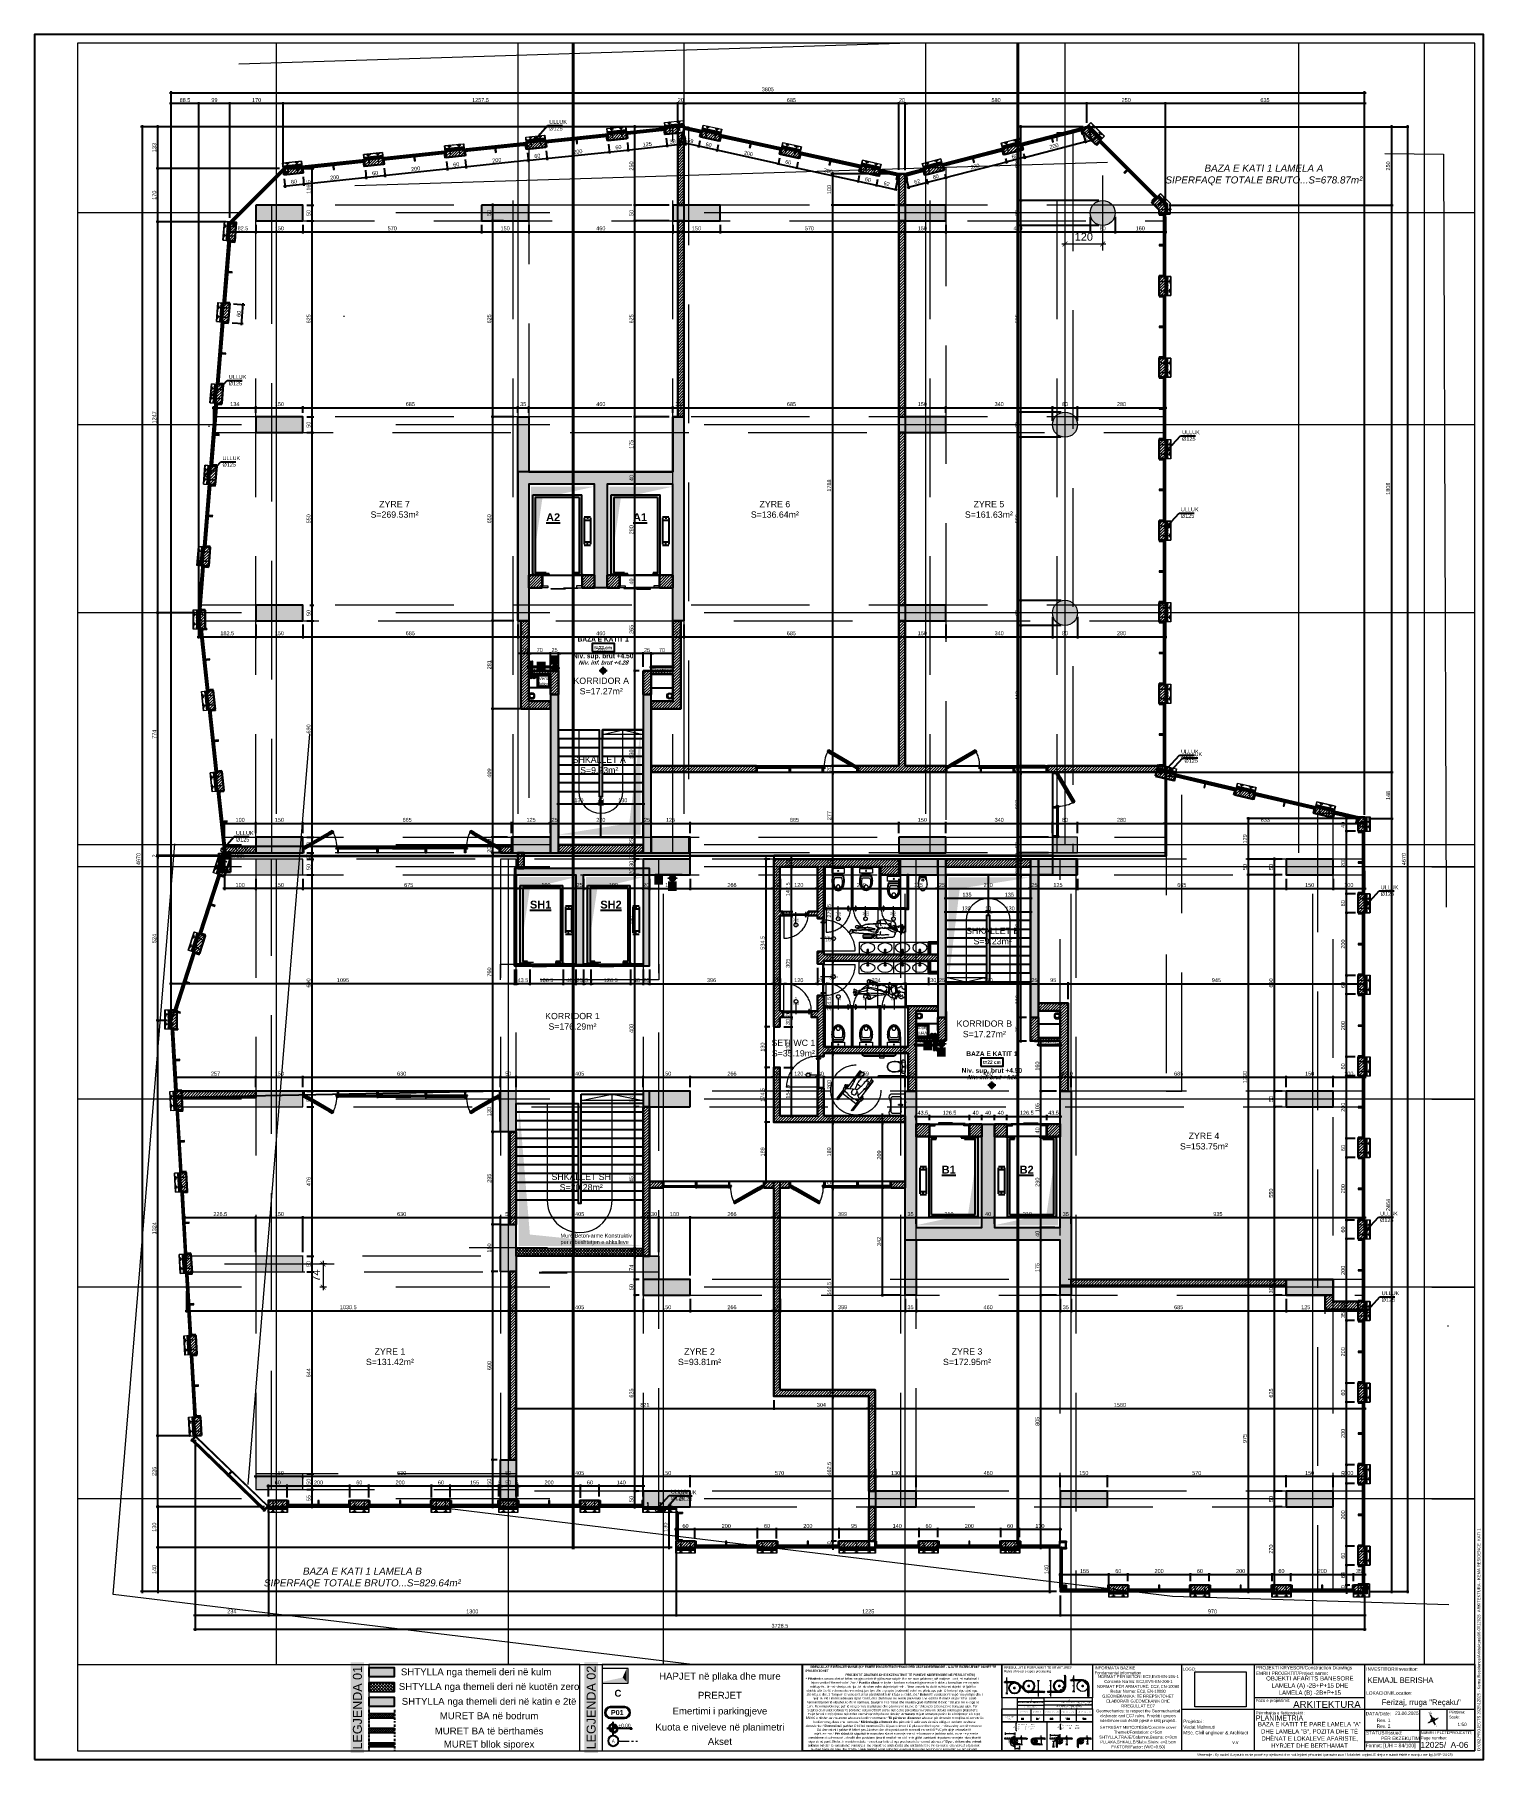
# Paper-space layout 'A06' of a CAD drawing. Header units: centimetres. Extents: x 265 to 1105, y 103 to 1103.
# The model-space entities are those that its viewports show. They can reach past a viewport. Long polylines and large blocks are cut down to what shows.
import ezdxf
from ezdxf.enums import TextEntityAlignment as Align

# ---------------------------------------------------------------- set-up
doc = ezdxf.new("R2010")
doc.units = ezdxf.units.CM
doc.header["$LTSCALE"] = 50
doc.header["$MEASUREMENT"] = 0
for name, pattern in [('23486-A01$0${ Chain Double-Dash }', [0]), ('AUSGEZOGEN', [0]), ('AXES', [2, 1.25, -0.25, 0.25, -0.25]), ('CACHE', [0.375, 0.25, -0.125]), ('CACHE2', [4.7625, 3.175, -1.5875]), ('CONTINU', [0]), ('CORNER', [20, 0, -20]), ('DASHED2', [9.525, 6.35, -3.175]), ('Dot & Dashed', [335.138881, 158.75, -88.194444, 0, -88.194437])]:
    doc.linetypes.add(name, pattern=pattern)
doc.layers.get('0').update_dxf_attribs({"color": 8})
for name, color, linetype, lineweight in [('ACITOP', 214, 'Continuous', 18), ('ARCHITECTE', 252, 'Continuous', 13), ('BANJO', 160, 'Continuous', 9), ('BETON CACHE', 4, 'CACHE', 5), ('BETON HACHURE', 253, 'Continuous', 13), ('door', 44, 'Continuous', 5), ('ISOLATION', 252, 'Continuous', 0), ('KASETAT_Pen_No__22', 8, 'Continuous', 50), ('MACONNERIE COUPE', 7, 'Continuous', 30), ('MACONNERIE HACHURE', 253, 'Continuous', 13), ('mobilimi', 8, 'Continuous', 9), ('New_SANITARI BANJO_Pen_No__75', 6, 'Continuous', 18), ('PERCEMENT', 253, 'Continuous', 20), ('WD_Corner', 154, 'Continuous', 5), ('WD_Dowel', 154, 'Continuous', 5), ('WD_Text_Legende', 154, 'AUSGEZOGEN', 5)]:
    doc.layers.add(name, color=color, linetype=linetype, lineweight=lineweight)
for name, color, linetype in [('AXES', 10, 'AXES'), ('BETON COUPE', 3, 'CONTINU'), ('BETON TRAME', 252, 'Continuous'), ('BETON VU', 2, 'Continuous'), ('BORD', 5, 'Continuous'), ('CARTOUCHE @ 1', 7, 'Continuous'), ('COTE', 1, 'Continuous'), ('COTE 50ème', 1, 'Continuous'), ('COUPE', 2, 'Continuous'), ('FASADA', 150, 'Continuous'), ('kabina', 120, 'Continuous'), ('NIVEAU', 170, 'Continuous'), ('OMBRE', 253, 'Continuous'), ('PILIER', 7, 'Continuous'), ('STOP DESSIN', 1, 'AXES'), ('TEMPLATE', 7, 'Continuous'), ('TEXTE', 7, 'Continuous')]:
    doc.layers.add(name, color=color, linetype=linetype)
doc.layers.add('FMULT', color=150, linetype='Continuous', plot=False)
for name, color, linetype, lineweight, true_color in [('HORS GEL', 7, 'CACHE', 15, 0x00661a), ('HORS GEL COTE', 7, 'Continuous', 13, 0x00661a), ('KASETAT_Pen_No__176', 7, 'Continuous', 15, 0x93a0c6), ('New_SANITARI BANJO_Pen_No__25', 7, 'Continuous', 18, 0x40a5ff)]:
    doc.layers.add(name, color=color, linetype=linetype, lineweight=lineweight, true_color=true_color)
doc.layers.add('HYPALON', color=7, linetype='Continuous', true_color=0xffaa00)
doc.layers.add('PREFA MUR SUP TRAME', color=7, linetype='Continuous', true_color=0xd7c7ff)
doc.layers.add('WD_Assist1', color=6, linetype='CORNER', lineweight=0, plot=False)
doc.styles.add('Arial', font='arialbd.ttf', dxfattribs={"height": 12.5})
doc.styles.add('BRMNAMES', font='swisseb.ttf', dxfattribs={"height": 20})
doc.styles.add('FA_Trebuchet 2.2 mm (cursiva-b.a)', font='trebucit.ttf', dxfattribs={"height": 2.2})
doc.styles.add('FN_TEXT_1.50', font='arial.ttf', dxfattribs={"height": 10})
doc.styles.add('GENERATED_STYLE_1', font='arial.ttf')
doc.styles.add('GENERATED_STYLE_2', font='arial.ttf')
doc.styles.add('GENERATED_STYLE_3', font='')
doc.styles.add('RS_TEXT_1.50', font='arial.ttf', dxfattribs={"height": 12.5})
doc.styles.add('RS_TXT_100', font='arial.ttf', dxfattribs={"height": 25})
doc.styles.add('RS_TXT_50', font='arial.ttf', dxfattribs={"height": 12.5})
doc.styles.add('SMA_TXT_CARTOUCHE', font='arialbd.ttf', dxfattribs={"height": 20})
doc.styles.add('style1', font='arial.ttf', dxfattribs={"height": 0.25})
doc.styles.add('style2', font='arialbd.ttf', dxfattribs={"height": 20})
doc.styles.add('style7', font='arialbd.ttf', dxfattribs={"height": 20})
doc.styles.get('GENERATED_STYLE_3').set_extended_font_data('Arial Black')
doc.dimstyles.new('ISO-25', dxfattribs={"dimtxt": 2.5, "dimasz": 2.5, "dimexe": 1.25, "dimexo": 0.625, "dimtad": 1, "dimtxsty": 'Standard', "dimcen": 2.5, "dimadec": 0, "dimazin": 0, "dimtfac": 1, "dimtmove": 0, "dimatfit": 3, "dimfxl": 1, "dimarcsym": 0})
doc.dimstyles.new('RS_100CM_LINEAIRE', dxfattribs={"dimscale": 10, "dimtxt": 25, "dimasz": 1.5, "dimexe": 1, "dimexo": 2.5, "dimgap": 1, "dimtad": 1, "dimdec": 1, "dimrnd": 0.5, "dimdsep": 46, "dimtxsty": 'RS_TXT_100', "dimblk1": 'ARCHTICK', "dimblk2": 'ARCHTICK', "dimsah": 1, "dimcen": 2.5, "dimdle": 1, "dimclrt": 4, "dimadec": 0, "dimazin": 2, "dimtfac": 1, "dimtdec": 1, "dimtix": 1, "dimtmove": 2, "dimatfit": 3, "dimfxl": 1, "dimtolj": 1, "dimtzin": 0, "dimarcsym": 0})
doc.dimstyles.new('RS_50CM_LINEAIRE', dxfattribs={"dimscale": 5, "dimtxt": 12.5, "dimasz": 1.5, "dimexe": 1, "dimexo": 2.5, "dimgap": 1, "dimtad": 1, "dimdec": 1, "dimrnd": 0.5, "dimdsep": 46, "dimtxsty": 'RS_TXT_50', "dimblk1": 'ARCHTICK', "dimblk2": 'ARCHTICK', "dimsah": 1, "dimcen": 2.5, "dimdle": 1, "dimclrt": 4, "dimadec": 0, "dimazin": 2, "dimtfac": 1, "dimtdec": 1, "dimtix": 1, "dimtmove": 2, "dimatfit": 3, "dimfxl": 1, "dimtolj": 1, "dimtzin": 0, "dimarcsym": 0})
picture_1 = doc.add_image_def('image1.jpg', size_in_pixel=(341, 231))
pattern_1 = [(45, (504.1307755, -218.22437), (-0.00530330086, 0.00530330086), [])]
pattern_2 = [(45, (504.1307755, -225.442787), (-0.00530330086, 0.00530330086), [])]
pattern_3 = [(90, (-220232.7677, 5400.947), (-1.875, 3e-15), [])]

psp = doc.layouts.new('A06')

# ---------------------------------------------------------------- texts
at = {"layer": 'COUPE', "style": 'style7'}
psp.add_text('C', height=4, dxfattribs=at).set_placement((603.3, 141.7), align=Align.MIDDLE)
at = {"layer": 'TEMPLATE', "insert": (1102.6, 108.3), "char_height": 1.7, "attachment_point": 4, "rotation": 90, "style": 'SMA_TXT_CARTOUCHE'}
psp.add_mtext('{\\fArial|b0|i0|c0|p34;D:\\\\002.PROJECTS 2025\\\\12025 - Kema Residence\\\\Arkitektura\\\\06-0012025_ARKITEKTURA - KEMA RESIDENCE_KATI 1}', dxfattribs=at)
at = {"layer": 'TEMPLATE', "color": 7, "linetype": 'Continuous', "lineweight": 35, "char_height": 2.6, "width": 50, "attachment_point": 5, "rotation": 90, "line_spacing_factor": 1.08637, "style": 'GENERATED_STYLE_1', "bg_fill": 1, "box_fill_scale": 1.5, "bg_fill_color": 9, "bg_fill_transparency": 0}
for s, insert in [('\\A1;{\\H2x;LEGJENDA 01}', (452.3, 133.3)), ('\\A1;{\\H2x;LEGJENDA 02}', (587.8, 133.4))]:
    psp.add_mtext(s, dxfattribs=dict(at, insert=insert))
at = {"layer": 'TEMPLATE', "color": 7, "linetype": 'Continuous', "lineweight": 35}
for s, insert, char_height, width, attachment_point, line_spacing_factor, style in [('\\A1;{\\H2x;SHTYLLA nga themeli deri në kulm}', (521.1, 153.5), 2, 88.493, 5, 1.08637, 'GENERATED_STYLE_1'), ('\\A1;{\\H2x;HAPJET në pllaka dhe mure}', (662.4, 151), 2, 88.493, 5, 1.08637, 'GENERATED_STYLE_1'), ('\\A1;\\pi2.7554;{\\fCentury Gothic|b1|i0|c0|p34;RREGULLAT E PËRGJITHSHME (KY ESHTE PROJEKTI KRYESOR PER LEJE NDERTIMORE - GJATE EKZEKUTIMIT DUHET TE PROJEKTOHET \\P\\pi23.10115;PROJEKTIT ZBATUES DHE EKZEKUTIMIT TË PUNËVE NDERTIMORE NË PËRGJITHËSI)\\P\\pi0.10105;* Piketimi\\fCentury Gothic|b0|i0|c0|p34; rekomandohet të bëhet me gjeodet në të gjitha etazhat për të eleminuar gabimet gjatë matjeve , devijimi maksimal i \\P\\pi3.20391;lejuar vertikal "themel-kulm" 2cm.* \\fCentury Gothic|b1|i0|c0|p34;Punët e dheut \\fCentury Gothic|b0|i0|c0|p34;të kryhen konform elaboratit gjeomekanik duke u konsultuar me organin \\P\\pi2.6467;mbikqyrës , të rrethohet punishtja , të mbrohen edhe objektet përreth . Nëse parcela ku do të ndërtohet objekti në fjalë ka \\P\\pi0.41081;objekte afër është e domosdoshme mbrojtja e tyre dhe e gropës (bodrumit) qoftë me pilota apo pahi të forta që sigurojnë nga \\P\\pi0.60921;shembja e dheut. Tamponi të vendoset sipas përshkrimit teknik faza e strukturës.* \\fCentury Gothic|b1|i0|c0|p34;Betoni\\fCentury Gothic|b0|i0|c0|p34; të vendoset në vepër me pompë dhe i \\P\\pi4.08412;njejti të jetë i klasës adekuata sipas strukturës i dëshmuar me ateste paraprake dhe kubëza të marra në punishte. Gjatë \\P\\pi0.81556;betonimit betoni të vibrohet konform normave. Devijimi i trashësisë dhe niveleta gjatë rrafshimit të betonit të jetë më e vogë se \\P\\pi0.85931;1cm. Rekomandohet qe pahitë në çdo mes të pllakave dhe çdo mes të trajeve të ndriten për 2.0cm për të barazuar ujen. Për \\P\\pi0.76519;të gjitha elementet vertikale të përdohet betoni C30/37 (nëse nuk është përcaktuar ndryshe në detale) ndërsa për pllakat dhe \\P\\pi1.43596;trajet betoni C30/37(nëse nuk është përcaktuar ndryshe në detale)* \\fCentury Gothic|b1|i0|c0|p34;Armatura\\fCentury Gothic|b0|i0|c0|p34; të jetë armaturë periodike e brinjësuar e klasës \\P\\pi0.11342;B500C e dëshmuar me ateste adekuate konform normave.* \\fCentury Gothic|b1|i0|c0|p34;Të përdoren distencer\\fCentury Gothic|b0|i0|c0|p34; adekuat për shtresën mbrojtëse të armaturës \\P\\pi4.54367;konform rregullave dhe normave.* \\fCentury Gothic|b1|i0|c0|p34;Mirëmbajtja e betonit\\fCentury Gothic|b0|i0|c0|p34; dhe përdorimi i adtitiveve është e obliguar konform kushteve \\P\\pi0.02328;atmosferike.* \\fCentury Gothic|b1|i0|c0|p34;Demontimi i pahive\\fCentury Gothic|b0|i0|c0|p34; të bëhet minimum 20 ditë pas betonimit të pllakave dhe trajeve , ndërsa shtyllave dhe mureve \\P\\pi6.61166;BA demontimi i pahive të bëhet pas 24orëve dhe këto posicione të mbeshtillen me foli PVC për ujitje vetanake të \\P\\pi5.00853;mjaftueshme.* \\fCentury Gothic|b1|i0|c0|p34;Për shkak të sigurisë\\fCentury Gothic|b0|i0|c0|p34; të montohen skelet e nevojshme si në konturën e jashtme ashtu edhe në pjesët e \\P\\pi1.38824;brendshme si: ashensorë , shkallë dhe posicione tjera të rrezikshme si dhe të gjithë punëtorët të paisen me mjete mbrojtëse të \\P\\pi1.53185;sigurisë në punë.Skelet të montohen duke rrespektuar kriteret nga prodhuesi dhe normat adekuate* \\fCentury Gothic|b1|i0|c0|p34;Dyer , dritare dhe vrimat \\P\\pi1.46733;teknike\\fCentury Gothic|b0|i0|c0|p34; patjeter të konsultohet punëkryesi me projektin e arkitekturës dhe arkitektin për dimensionet e  dhe vendet e tyre,nuk \\P\\pi3.25737;lejohen hapje në traje dhe shtylla. * \\fCentury Gothic|b1|i0|c0|p34;Nuk lejohet\\fCentury Gothic|b0|i0|c0|p34; asnjë ndryshim eventual të ndonjë posicioni pa konsultimin e projektantit.}', (712.1, 157.6), 1.3, 112.067, 1, 1.049525, 'GENERATED_STYLE_3'), ('\\A1;PROJEKTI KRYESOR/Construction Drawings', (973.1, 156.2), 1.96, 62.194, 4, 1.111924, 'GENERATED_STYLE_2'), ('\\A1;EMRI I PROJEKTIT/Project name:', (973.1, 153), 1.96, 62.194, 4, 1.111924, 'GENERATED_STYLE_2'), ('\\A1;INVESTITORI/Investitor: ', (1037.1, 155.7), 1.96, 33.702, 4, 1.111924, 'GENERATED_STYLE_2'), ('\\A1;{\\H2x;SHTYLLA nga themeli deri në kuotën zero}', (528.6, 145), 2, 105.314, 5, 1.08637, 'GENERATED_STYLE_1'), ('\\A1;{\\H2x;PRERJET}', (662.4, 140.5), 2, 88.493, 5, 1.08637, 'GENERATED_STYLE_1'), ('\\A1;LOKACIONI/Location: ', (1037.1, 141.8), 1.96, 33.702, 4, 1.111924, 'GENERATED_STYLE_2'), ('\\A1;{\\H2x;SHTYLLA nga themeli deri në katin e 2të}', (528.6, 136.4), 2, 105.314, 5, 1.08637, 'GENERATED_STYLE_1'), ('\\A1;{\\H2x;MURET BA në bodrum}', (528.6, 128.6), 2, 105.314, 5, 1.08637, 'GENERATED_STYLE_1'), ('\\A1;{\\H2x;Emertimi i parkingjeve}', (662.4, 130.8), 2, 88.493, 5, 1.08637, 'GENERATED_STYLE_1'), ('\\A1;{\\H2x;ARKITEKTURA}', (1014.3, 135.2), 2, 43.604, 5, 1.08637, 'GENERATED_STYLE_1'), ('\\A1;23.06.2025', (1053.8, 130.1), 1.96, 13.659, 4, 1.111924, 'GENERATED_STYLE_2'), ('\\A1;{\\H2x;MURET BA të bërthamës}', (528.6, 119.8), 2, 105.314, 5, 1.08637, 'GENERATED_STYLE_1'), ('\\A1;{\\H2x;Kuota e niveleve në planimetri}', (662.4, 121.5), 2, 88.493, 5, 1.08637, 'GENERATED_STYLE_1'), ('\\A1;\\pi5.01179;1:50', (1085, 123.6), 1.96, 14.923, 4, 1.111924, 'GENERATED_STYLE_2'), ('\\A1;{\\H2x;MURET bllok siporex}', (528.6, 111.6), 2, 105.314, 5, 1.08637, 'GENERATED_STYLE_1'), ('\\A1;{\\H2x;Akset}', (662.4, 113.7), 2, 88.493, 5, 1.08637, 'GENERATED_STYLE_1'), ('\\A1;Format: {\\H1.0833x;[L/H = 84/100]}', (1036.8, 111.1), 1.96, 30.62, 4, 1.111924, 'GENERATED_STYLE_2')]:
    psp.add_mtext(s, dxfattribs=dict(at, insert=insert, char_height=char_height, width=width, attachment_point=attachment_point, line_spacing_factor=line_spacing_factor, style=style))
at = {"layer": 'TEMPLATE', "style": 'style1'}
for s, insert, char_height, width, attachment_point in [('{\\H0.75x;RREGULLAT E PËRPUNIMIT TË ARMATURËS\\PRules of rebar shapes processing }', (827.2, 157.3), 1.737, 41.44, 1), ('{\\fSymbol|b0|i0|c2|p18;Æ}', (866.6, 150.9), 0.651, 1.187, 1), ('\\A1;INFORMATA BAZIKE\\PFondamental information', (879.6, 157.3), 1.737, 41.44, 1), ('\\A1;\\pi1.931;NORMAT PËR BETON: EC2,EVS-EN-206-1\\P\\pi5.59249;Concrete Norms: EC2,EVS-EN-206-1\\P\\pi1.3738;NORMAT PËR ARMATURË: EC2, EN-10080\\P\\pi9.22615;Rebar Norms: EC2, EN-10080\\P\\pi4.41606;GJEOMEKANIKA: TË RREPSKTOHET \\P\\pi6.86111;ELABORATI GJEOMEKANIK DHE \\P\\pi15.49389;RREGULLAT EC7\\P\\pi0.90415;Geomechanics: to respect the Geomechanical \\P\\pi3.22223;elaborate and EC7 rules. Projekti i gropes \\P\\pi3.05119;ndertimore nuk është pjesë e këtij projekti. ', (879.6, 152.2), 1.7, 50.226, 1), ('{\\fSymbol|b0|i0|c2|p18;Æ}', (827.8, 149.7), 0.651, 1.187, 1), ('{\\fSymbol|b0|i0|c2|p18;Æ}', (846.1, 141.5), 0.651, 1.187, 1), ('{\\fSymbol|b0|i0|c2|p18;Æ}', (853.1, 141.3), 0.651, 1.187, 1), ('{\\fEras Medium ITC|b0|i0|c0|p34;\\H0.75x;Ganxha rrethore, këndrejtë dhe kthesa}', (835.1, 136.7), 0.868, 15.31, 1), ('{\\fSymbol|b0|i0|c2|p18;\\H0.75x;Æ \\fArial|b0|i0|c0|p34;\\H0.94444x;< 20 mm}', (836.5, 131.2), 0.868, 4.405, 1), ('{\\H0.75x;diametri i shufrës}', (838.9, 134.1), 0.868, 7.61, 1), ('{\\H1.1364x;D\\H0.53333x;2}', (842.4, 138.4), 0.868, 1.187, 1), ('{\\fSymbol|b0|i0|c2|p18;\\H0.75x;Æ \\H0.94444x;³ \\fArial|b0|i0|c0|p34;20 mm}', (848.4, 131.2), 0.868, 6.964, 3), ('{\\H0.75x;> 100 mm dhe \\fSymbol|b0|i0|c2|p18; \\fArial|b0|i0|c0|p34;\\H0.94444x;> 7\\fSymbol|b0|i0|c2|p18;\\H1x;Æ}', (850.8, 131.2), 0.8684, 8.491, 1), ('{\\H0.75x;vlera minimale e shtresës mbrojtëse, normal mbi rrafshin e përkuljes}', (872.2, 134.6), 0.868, 16.596, 3), ('{\\H0.75x;> 50 mm dhe \\fSymbol|b0|i0|c2|p18; \\fArial|b0|i0|c0|p34;\\H0.94444x;> 3\\fSymbol|b0|i0|c2|p18;Æ}', (860.2, 131.2), 0.8684, 8.491, 1), ('{\\H1.1364x;D\\H0.53333x;1}', (864.2, 138.4), 0.868, 1.187, 1), ('{\\fSymbol|b0|i0|c2|p18;\\H0.75x;£\\fMS Shell Dlg|b0|i0|c0|p0; \\fArial|b0|i0|c0|p34;\\H0.99997x;50 mm dhe \\fSymbol|b0|i0|c2|p18; \\fArial|b0|i0|c0|p34;\\H0.94444x;> 3\\fSymbol|b0|i0|c2|p18;Æ}', (869.7, 131.2), 0.8684, 8.491, 1), ('{\\H0.75x;ARMATURA\\P    S500}', (827.9, 128.3), 0.868, 4.405, 1), ('{\\H0.75x;Δl\\H0.50505x;k\\H1.98x;=}', (832.3, 122.4), 0.868, 4.405, 1), ('{\\H0.75x;11\\fSymbol|b0|i0|c2|p18;Æ \\fArial|b0|i0|c0|p34;\\H0.94444x;           për \\fSymbol|b0|i0|c2|p18;\\H1.0588x; \\fArial|b0|i0|c0|p34;\\H0.94444x;10\\fSymbol|b0|i0|c2|p18;\\H1.0588x;£ Æ £20}', (834.4, 122.6), 0.8684, 11.474, 1), ('{\\H0.75x;13\\fSymbol|b0|i0|c2|p18;Æ \\fArial|b0|i0|c0|p34;\\H0.94444x;           për \\fSymbol|b0|i0|c2|p18;\\H1.0588x;        \\H0.99997x;Æ >20}', (834.4, 121.4), 0.8684, 10.901, 1), ('{\\H0.75x;7\\fSymbol|b0|i0|c2|p18;Æ \\fArial|b0|i0|c0|p34;\\H0.94444x;+4.0cm  për       \\fSymbol|b0|i0|c2|p18;\\H1.0588x;Æ£\\fArial|b0|i0|c0|p34;\\H0.94444x;10}', (835, 123.9), 0.8684, 11.068, 1), ('{\\fSymbol|b0|i0|c2|p18;\\H0.75x;||\\L 4Æ \\l||}', (836.4, 127.7), 0.868, 2.741, 1), ('{\\fSymbol|b0|i0|c2|p18;\\H0.75x;||\\L 7Æ \\l||}', (847.6, 127.7), 0.868, 2.741, 3), ('{\\fSymbol|b0|i0|c2|p18;\\H0.75x;||\\L 10Æ \\l||}', (856, 127.7), 0.868, 3.68, 3), ('{\\H0.75x;Δl\\H0.50505x;k\\H1.98x;=}', (858, 122.4), 0.868, 4.405, 1), ('{\\H0.75x;11\\fSymbol|b0|i0|c2|p18;Æ \\fArial|b0|i0|c0|p34;\\H0.94444x;           për \\fSymbol|b0|i0|c2|p18;\\H1.0588x;        \\H0.99997x;Æ \\H1.3334x;³\\H0.74996x;10}', (860.2, 122.1), 0.8684, 10.949, 1), ('{\\H0.75x;3\\fSymbol|b0|i0|c2|p18;Æ \\fArial|b0|i0|c0|p34;\\H0.94444x;+ 8.0cm  për      \\fSymbol|b0|i0|c2|p18;\\H1.0588x;Æ£\\fArial|b0|i0|c0|p34;\\H0.94444x;10}', (860.7, 123.4), 0.8684, 10.088, 1), ('{\\fSymbol|b0|i0|c2|p18;\\H0.75x;||\\L 15Æ \\l||}', (865.7, 127.7), 0.868, 3.68, 3), ('{\\fSymbol|b0|i0|c2|p18;\\H0.75x;||\\L 20Æ \\l||}', (875.2, 127.7), 0.868, 3.68, 3), ('\\A1;\\pi3.02603;SHTRESAT MBTOJTËSE/Concrete cover\\P\\pi11.17292;Themelt/Fondation: c=5cm \\P\\pi2.688;SHTYLLA,TRAJE/Columns,Beams: c=3cm\\P\\pi3.31651;PLLAKA,SHKALLË/Slabs,Stairs: c=2.5cm\\P\\pi9.69557;FAKTORI/Factor: (W/C=0.50)', (879.6, 122.8), 1.7, 50.319, 1), ('{\\fSymbol|b0|i0|c2|p18;\\H0.75x;D\\fArial|b0|i0|c0|p34;l\\H0.46667x;k}', (829.8, 119.1), 0.868, 3.887, 1), ('{\\H0.75x;4\\fSymbol|b0|i0|c2|p18;Æ\\fArial|b0|i0|c0|p34;\\H0.94444x;>4.0cm}', (832.8, 110.7), 0.868, 4.405, 1), ('{\\fSymbol|b0|i0|c2|p18;Æ}', (836.3, 116.8), 0.651, 1.187, 1), ('{\\fSymbol|b0|i0|c2|p18;Æ}', (847.8, 116.8), 0.651, 1.187, 1), ('{\\fSymbol|b0|i0|c2|p18;\\H0.75x;D\\fArial|b0|i0|c0|p34;l\\H0.46667x;k}', (856, 118.1), 0.868, 3.887, 1), ('{\\fSymbol|b0|i0|c2|p18;Æ}', (862.6, 116.8), 0.651, 1.187, 1), ('{\\fSymbol|b0|i0|c2|p18;Æ}', (874.5, 116.8), 0.651, 1.187, 1)]:
    psp.add_mtext(s, dxfattribs=dict(at, insert=insert, char_height=char_height, width=width, attachment_point=attachment_point))
at = {"layer": 'TEMPLATE', "color": 7, "linetype": 'Continuous', "lineweight": 35, "attachment_point": 4}
for s, insert, char_height, style in [('\\A1;LOGO:', (930.8, 155.7), 1.74, 'GENERATED_STYLE_1'), ('\\A1;v.v', (959.5, 113.3), 1.96, 'GENERATED_STYLE_2')]:
    psp.add_mtext(s, dxfattribs=dict(at, insert=insert, char_height=char_height, style=style))
at = {"layer": 'TEMPLATE', "color": 244, "linetype": 'Continuous', "lineweight": 13, "true_color": 0x991b1e, "attachment_point": 1, "style": 'GENERATED_STYLE_1'}
for s, insert, char_height, width, line_spacing_factor in [('\\A1;\\pi6.06394;OBJEKTI AFARITS BANESORË \\P\\pi9.2077;LAMELA (A) -2B+P+15 DHE \\P\\pi13.3559;LAMELA (B) -2B+P+15', (973, 151.6), 2.5, 62.423, 0.993276), ('\\A1;KEMAJL BERISHA', (1037.8, 150.9), 3.2, 61.796, 0.993276), ('\\A1;\\pi8.23303;Ferizaj, rruga "Reçaku"', (1037.8, 138.1), 3.2, 61.796, 0.993276), ('\\A1;PLANIMETRIA', (973.1, 128.8), 2.95, 61.796, 0.993276), ('\\A1;\\pi1.24101;BAZA E KATIT TË PARË LAMELA "A" \\P\\pi3.00857;DHE LAMELA "B", POZITA DHE TË \\P\\pi3.2405;DHËNAT E LOKALEVE AFARISTE, \\P\\pi8.85526;HYRJET DHE BERTHAMAT', (973.1, 125), 2.5, 61.796, 0.993276), ('\\A1;A-06', (1086, 113.5), 3.5, 14.138, 1.040905)]:
    psp.add_mtext(s, dxfattribs=dict(at, insert=insert, char_height=char_height, width=width, line_spacing_factor=line_spacing_factor))
at = {"layer": 'TEMPLATE', "char_height": 0.868, "attachment_point": 1, "rotation": 90, "style": 'style1'}
for s, insert, width in [('{\\H0.75x;D\\H0.46667x;1}', (827.8, 144.4), 1.187), ('{\\H0.75x;D\\H0.46667x;1}', (846.2, 145.6), 1.187), ('{\\H0.75x;D\\H0.46667x;1}', (853.2, 145.6), 1.187), ('{\\H0.75x;D\\H0.46667x;1}', (866.6, 145.6), 1.187), ('{\\fSymbol|b0|i0|c2|p18;\\H0.75x;180°}', (829.6, 112.9), 1.705), ('{\\H0.75x;D\\H0.46667x;2}', (836.3, 113.3), 1.187), ('{\\H0.75x;D\\H0.46667x;2}', (847.9, 113.3), 1.187), ('{\\H0.75x;8\\fSymbol|b0|i0|c2|p18;Æ\\fArial|b0|i0|c0|p34;\\H0.94444x;>8.0cm}', (854.9, 110.7), 4.405), ('{\\fSymbol|b0|i0|c2|p18;\\H0.75x;90°}', (856.4, 115.8), 1.705), ('{\\H0.75x;D\\H0.46667x;2}', (862.7, 113.3), 1.187), ('{\\H0.75x;D\\H0.46667x;2}', (874.6, 113.4), 1.187)]:
    psp.add_mtext(s, dxfattribs=dict(at, insert=insert, width=width))
at = {"layer": 'TEMPLATE', "insert": (877.9, 136.8), "char_height": 0.868, "attachment_point": 3, "style": 'style1'}
psp.add_mtext('{\\fEras Medium ITC|b0|i0|c0|p34;\\H0.75x;Shufrat e lakuara dhe shufrat tjera të kthyera\\P në nyjet e elementeve}', dxfattribs=at)
at = {"layer": 'TEMPLATE', "color": 7, "linetype": 'Continuous', "lineweight": 13, "char_height": 1.739, "attachment_point": 1, "style": 'GENERATED_STYLE_1'}
for s, insert, width, line_spacing_factor in [('\\A1;Faza e projektimit:', (973.1, 138.4), 57.265, 0.993276), ('\\A1;{\\fArial|b0|i0|c0|p34;Përmbajtja e fletëprojektit :}', (973.1, 131.2), 57.265, 0.993276), ('\\A1;{\\H0.94864x;NUMRI I FLETËPROJEKTIT\\H1.05414x;:\\PPage number:}', (1068.7, 119.7), 31.622, 1.040905)]:
    psp.add_mtext(s, dxfattribs=dict(at, insert=insert, width=width, line_spacing_factor=line_spacing_factor))
at = {"layer": 'TEMPLATE', "color": 7, "linetype": 'Continuous', "lineweight": 35, "attachment_point": 4, "line_spacing_factor": 1.111924, "style": 'GENERATED_STYLE_2'}
for s, insert, char_height in [('\\A1;DATA/Date:', (1036.8, 129.9), 1.96), ('\\A1;Përpjesa:\\PScale:', (1085.1, 129.4), 1.6), ('\\A1;Rev. 1', (1043.2, 126), 1.96), ('\\A1;Rev. 2', (1043.2, 122.6), 1.96), ('\\A1;STATUSI/Issued:', (1036.9, 118.8), 1.96)]:
    psp.add_mtext(s, dxfattribs=dict(at, insert=insert, char_height=char_height))
at = {"layer": 'TEMPLATE', "color": 7, "linetype": 'Continuous', "lineweight": 35, "style": 'GENERATED_STYLE_2'}
for s, insert, char_height, width, attachment_point in [('\\A1;Projektoi :      \\PVedat Mahmuti\\PMSc. Civil engineer & Architect', (931, 121.8), 1.96, 40.852, 4), ("\\A1;Vëmendje : Ky model i Layout-it është pronë e projektuesit dhe nuk lejohet përdorimi i pa-autorizuar ! Ndalohet kopjimi. E drejta e autorit është e mbrojur me ligj.(VSF-'24-25)", (1013.1, 105.9), 1.3858, 156.611, 5)]:
    psp.add_mtext(s, dxfattribs=dict(at, insert=insert, char_height=char_height, width=width, attachment_point=attachment_point))
at = {"layer": 'TEMPLATE', "color": 7, "linetype": 'Continuous', "lineweight": 13, "ltscale": 100, "insert": (1068.1, 115.5), "char_height": 2, "width": 31.515, "attachment_point": 6, "style": 'GENERATED_STYLE_1'}
psp.add_mtext('\\A1;PËR EKZEKUTIM', dxfattribs=at)
at = {"layer": 'TEMPLATE', "color": 7, "linetype": 'Continuous', "lineweight": 13, "ltscale": 100, "insert": (1068.5, 113.5), "char_height": 3.5, "width": 15.915, "attachment_point": 1, "line_spacing_factor": 1.040905, "style": 'GENERATED_STYLE_1'}
psp.add_mtext('\\A1;12025/', dxfattribs=at)

msp = doc.modelspace()

# ---------------------------------------------------------------- texts
at = {"layer": 'COTE 50ème', "insert": (75105.18, -53251.59), "char_height": 12.5, "width": 249.8564, "attachment_point": 1, "style": 'RS_TEXT_1.50'}
msp.add_mtext('Murë Beton-arme Konstruktiv per mbeshtetjen e shkalleve', dxfattribs=at)
at = {"layer": 'door', "style": 'GENERATED_STYLE_1'}
for s, insert, char_height, attachment_point in [('\\A1;\\pt0;100', (75948.27, -52309.24), 7, 7), ('\\A1;\\pt0;240', (75950.44, -52319.7), 7, 7), ('\\A1;\\pt0;P1', (75971.73, -52308.32), 5.6, 1), ('\\A1;\\pt0;P1', (75889.95, -52742.82), 5.6, 3), ('\\A1;\\pt0;100', (75906.47, -52743.74), 7, 9), ('\\A1;\\pt0;240', (75904.3, -52754.2), 7, 9)]:
    msp.add_mtext(s, dxfattribs=dict(at, insert=insert, char_height=char_height, attachment_point=attachment_point))
at = {"layer": 'HYPALON', "color": 7, "char_height": 16, "width": 185.056, "attachment_point": 5, "rotation": 180, "style": 'RS_TEXT_1.50'}
for s, insert in [('S9', (75086.95, -51422.91)), ('H', (75043.55, -51442.66))]:
    msp.add_mtext(s, dxfattribs=dict(at, insert=insert))
at = {"layer": 'HYPALON', "color": 7, "char_height": 16, "width": 185.056, "attachment_point": 5, "style": 'RS_TEXT_1.50'}
for s, insert in [('H', (75418.15, -52124.06)), ('S9', (75461.55, -52143.81)), ('H', (76275.77, -52652.44)), ('S9', (76319.17, -52672.2))]:
    msp.add_mtext(s, dxfattribs=dict(at, insert=insert))
at = {"layer": 'NIVEAU', "style": 'style2'}
for s, p in [('BAZA E KATIT 1', (75241.1, -51356.15)), ('Niv. sup. brut +4.50', (75241.1, -51411.36)), ('BAZA E KATIT 1', (76480.46, -52678.04)), ('Niv. sup. brut +4.50', (76480.46, -52733.25))]:
    msp.add_text(s, height=15, dxfattribs=at).set_placement(p, align=Align.MIDDLE)
at = {"layer": 'NIVEAU', "style": 'Arial', "oblique": 20}
for p in [(75241.1, -51430.53), (76480.46, -52752.42)]:
    msp.add_text('Niv. inf. brut +4.28', height=13.125, dxfattribs=at).set_placement(p, align=Align.MIDDLE)
at = {"layer": 'NIVEAU', "style": 'style2'}
for p in [(75241.1, -51383.15), (76480.46, -52705.04)]:
    msp.add_text('t=22 cm', height=10.792, dxfattribs=at).set_placement(p, align=Align.MIDDLE_CENTER)
at = {"layer": 'TEXTE', "style": 'RS_TEXT_1.50'}
for s, insert, char_height, width, attachment_point in [('ULLUK\\P%%C125', (75069.17, -49700.82), 12.5, 4.547473508864641e-13, 1), ('{\\fArial|b0|i1|c0|p34;\\H0.6x;BAZA E KATI 1 LAMELA A\\PSIPERFAQE TOTALE BRUTO...S=678.87m²}', (77347.84, -49876.34), 37.5, 661.2314, 5), ('ULLUK\\P%%C125', (74047.2, -50513.63), 12.5, 4.547473508864641e-13, 1), ('ULLUK\\P%%C125', (77087.01, -50690.11), 12.5, 4.547473508864641e-13, 1), ('ULLUK\\P%%C125', (74027.41, -50772.73), 12.5, 4.547473508864641e-13, 1), ('ZYRE 7\\PS=269.53m²', (74575.86, -50942.43), 20, 187.8585, 5), ('ZYRE 6\\PS=136.64m²', (75788.49, -50942.43), 20, 187.8585, 5), ('ZYRE 5\\PS=161.63m²', (76470.96, -50942.43), 20, 187.8585, 5), ('{\\fArial|b1|i0|c0|p34;\\LA2}', (75081.45, -50967.36), 25, 958.4363, 5), ('{\\fArial|b1|i0|c0|p34;\\LA1}', (75358.6, -50967.36), 25, 958.4363, 5), ('ULLUK\\P%%C125', (77083.01, -50936.11), 12.5, 4.547473508864641e-13, 1), ('KORRIDOR A\\PS=17.27m²', (75234.93, -51505.57), 20, 187.8585, 5), ('Electrical', (75394.48, -51456.2), 12.5, 4.547473508864641e-13, 4), ('Electrical', (75394.48, -51456.2), 12.5, 4.547473508864641e-13, 4), ('SHKALLET A\\PS=9.23m²', (75228.6, -51757.36), 20, 187.8585, 5), ('ULLUK\\P%%C125', (77083.62, -51708.08), 12.5, 4.547473508864641e-13, 1), ('ULLUK\\P%%C125', (77094.59, -51716.67), 12.5, 4.547473508864641e-13, 1), ('ULLUK\\P%%C125', (74070.22, -51968.03), 12.5, 4.547473508864641e-13, 1), ('ULLUK\\P%%C125', (74057.81, -52019.09), 12.5, 4.547473508864641e-13, 1), ('{\\fArial|b1|i0|c0|p34;\\LSH1}', (75041.67, -52202.66), 25, 958.4363, 5), ('{\\fArial|b1|i0|c0|p34;\\LSH2}', (75266.05, -52202.66), 25, 958.4363, 5), ('ULLUK\\P%%C125', (77720.3, -52141.15), 12.5, 4.547473508864641e-13, 1), ('SHKALLET B\\PS=9.23m²', (76482.9, -52302.82), 20, 187.8585, 5), ('KORRIDOR 1\\PS=176.29m²', (75143.15, -52574.59), 20, 187.8585, 5), ('KORRIDOR B\\PS=17.27m²', (76456.4, -52598.69), 20, 187.8585, 5), ('SETI WC 1\\PS=35.19m²', (75847.56, -52660.07), 20, 187.8585, 5), ('ZYRE 4\\PS=153.75m²', (77156.63, -52956.7), 20, 187.8585, 5), ('SHKALLET SH\\PS=20.28m²', (75171.1, -53087.36), 20, 187.8585, 5), ('{\\fArial|b1|i0|c0|p34;\\LB1}', (76342.88, -53047.5), 25, 958.4363, 5), ('{\\fArial|b1|i0|c0|p34;\\LB2}', (76591.3, -53047.5), 25, 958.4363, 5), ('ULLUK\\P%%C125', (77718.3, -53181.24), 12.5, 4.547473508864641e-13, 1), ('ULLUK\\P%%C125', (77723.16, -53435.21), 12.5, 4.547473508864641e-13, 1), ('ZYRE 1\\PS=131.42m²', (74561.21, -53644.18), 20, 187.8585, 5), ('ZYRE 2\\PS=93.81m²', (75548.21, -53644.18), 20, 187.8585, 5), ('ZYRE 3\\PS=172.95m²', (76401.04, -53644.18), 20, 187.8585, 5), ('ULLUK\\P%%C125', (75457.1, -54068.35), 12.5, 4.547473508864641e-13, 1), ('ULLUK\\P%%C125', (75482.58, -54070.13), 12.5, 4.547473508864641e-13, 1), ('{\\fArial|b0|i1|c0|p34;\\H0.6x;BAZA E KATI 1 LAMELA B\\PSIPERFAQE TOTALE BRUTO...S=829.64m²}', (74473.44, -54349.47), 37.5, 661.2314, 5)]:
    msp.add_mtext(s, dxfattribs=dict(at, insert=insert, char_height=char_height, width=width, attachment_point=attachment_point))
at = {"layer": 'TEXTE', "insert": (76697.73, -52638.52), "char_height": 12.5, "width": 4.547473508864641e-13, "attachment_point": 4, "rotation": 180, "style": 'RS_TEXT_1.50'}
msp.add_mtext('Electrical', dxfattribs=at)
msp.add_mtext('Electrical', dxfattribs=at)

# ---------------------------------------------------------------- blocks, each defined once
blk = doc.blocks.new('A$Cd1dfccd4')
at = {"layer": 'TEMPLATE', "linetype": 'Continuous', "lineweight": 5, "ltscale": 100}
for points in [[(0, 0), (-0.2, 0.5), (-3, 1.3)], [(-1.3, -3), (-0.5, -0.2), (0, 0)], [(0, 0), (0.5, 0.2), (1.6, 3.9)], [(3, -1.3), (0.2, -0.5), (0, 0)]]:
    blk.add_hatch(color=256, dxfattribs=at).paths.add_polyline_path(points)
at = {"color": 217, "lineweight": 0, "true_color": 0x93278f}
for q in [(-1.2, 1.3), (-0.7, 0.9)]:
    blk.add_line((-1.2, 0.8), q, dxfattribs=at)
blk.add_arc((0, 0), 1.47, 328.4141, 148.4141, dxfattribs=at)
at = {"layer": 'TEMPLATE', "color": 217, "linetype": 'Continuous', "lineweight": 0, "ltscale": 100, "true_color": 0x93278f}
for p, q in [((-3, 1.3), (3, -1.3)), ((-0.5, -0.2), (-3, 1.3)), ((-3, 1.3), (-0.2, 0.5)), ((-1.3, -3), (1.6, 3.9)), ((1.6, 3.9), (-0.2, 0.5)), ((0.5, 0.2), (1.6, 3.9)), ((0.5, 0.2), (3, -1.3)), ((-0.5, -0.2), (-1.3, -3)), ((-1.3, -3), (0.2, -0.5)), ((3, -1.3), (0.2, -0.5))]:
    blk.add_line(p, q, dxfattribs=at)
blk = doc.blocks.new('A$Ce8615aca')
at = {"layer": 'TEMPLATE', "rotation": 22.49999996656425}
blk.add_blockref('A$Cd1dfccd4', (0, 0), dxfattribs=at)
at = {"layer": 'TEMPLATE', "color": 7, "linetype": 'Continuous', "lineweight": 35, "attachment_point": 4, "line_spacing_factor": 1.111924, "style": 'GENERATED_STYLE_2'}
for s, insert, char_height, width in [('W', (-4.2, 0), 0.98, 0.835), ('N', (-0.7, 5.3), 1.96, 1.671), ('E', (3.5, 0), 0.98, 0.835), ('S', (-0.4, -4.1), 0.98, 0.835)]:
    blk.add_mtext(s, dxfattribs=dict(at, insert=insert, char_height=char_height, width=width))
blk = doc.blocks.new('PILIER')
at = {"color": 252}
blk.add_lwpolyline([(1.56, 1.2), (-1.44, 1.2, 1), (-1.44, -1.2), (1.56, -1.2, 1), (1.56, 1.2, -1)], format="xyb", dxfattribs=at)
at = {"color": 10, "lineweight": 20}
blk.add_lwpolyline([(1.56, 1), (-1.44, 1, 1), (-1.44, -1), (1.56, -1, 1)], format="xyb", close=True, dxfattribs=at)
at = {"color": 7, "style": 'BRMNAMES'}
blk.add_attdef('PILIER_TEXTE', text='', height=1.08, dxfattribs=at).set_placement((0, 0), align=Align.MIDDLE_CENTER)
blk = doc.blocks.new('AXES_FN')
at = {"color": 0, "linetype": 'Continuous'}
blk.add_circle((0, 15), 22.2, dxfattribs=at)
at = {"color": 0, "style": 'FN_TEXT_1.50'}
blk.add_attdef('AXES', text='', height=12.5, dxfattribs=at).set_placement((-48.9, 20.6), align=Align.MIDDLE_CENTER)
blk = doc.blocks.new('Cota de Nivel (planta)')
h = blk.add_hatch(color=256)
h.dxf.hatch_style = 1
h.paths.add_polyline_path([(2.5, 0, 0.41421356), (0, 2.5), (0, 0)])
h.paths.add_polyline_path([(-2.5, 0, 0.41421356), (0, -2.5), (0, 0)])
h = blk.add_hatch(color=256)
h.dxf.hatch_style = 1
h.paths.add_polyline_path([(10.5, 0), (10.5, -0.25), (11.5, -0.25), (11.5, 0)])
for p, q in [((-4, 0), (11.5, 0)), ((0, -4), (0, 4))]:
    blk.add_line(p, q)
blk.add_lwpolyline([(11.5, 0), (10.5, 0), (10.5, -0.25), (11.5, -0.25)], close=True)
blk.add_circle((0, 0), 2.5)
for start, end in [(90, 180), (270, 0)]:
    blk.add_arc((0, 0), 2.725, start, end)
at = {"style": 'FA_Trebuchet 2.2 mm (cursiva-b.a)', "flags": 8}
blk.add_attdef('NIVEL', text='', height=2.2, dxfattribs=at).set_placement((3.175, 1.775), align=Align.MIDDLE_LEFT)
blk = doc.blocks.new('UniTAZZ_3')
at = {"layer": 'BANJO'}
for p, q in [((-293, -112), (-293, 112)), ((-230, -144), (-230, 144)), ((-178, -144), (-178, 144)), ((-152, 200), (-152, -200)), ((0, 200), (-152, 200)), ((0, -200), (0, 200)), ((-152, -200), (0, -200))]:
    blk.add_line(p, q, dxfattribs=at)
blk.add_circle((-76, 0), 17, dxfattribs=at)
for centre, radius, start, end in [((-581, 0), 131, 146.9765, 180), ((-581, 0), 131, 180, 213.0235), ((-493, -57), 235, 122.5078, 146.9765), ((-564, 0), 117, 146.9765, 180), ((-575, 0), 87.7, 145.7058, 180), ((-575, 0), 87.7, 180, 214.2942), ((-485, -51), 211, 122.5078, 146.9765), ((-610, 0), 46, 153.6325, 180), ((-610, 0), 46, 180, 206.3675), ((-600, -5), 56.5, 129.8827, 153.6325), ((-507, -46), 170, 121.2723, 145.7058), ((-594, -12), 66, 109.092, 129.8827), ((-435, -148), 343, 104.7867, 122.5078), ((-590, -23), 78.1, 90, 109.092), ((-433, -133), 308, 104.7867, 122.5078), ((-462, -121), 257, 104.1209, 121.2723), ((-590, -23), 78.1, 70.908, 90), ((-586, -12), 66, 50.1173, 70.908), ((-580, -5), 56.5, 26.3675, 50.1173), ((-571, 0), 46, 0, 26.3675), ((-571, 0), 46, 333.6325, 0), ((-432, -238), 378, 90, 104.1209), ((-397, -291), 491, 90, 104.7867), ((-399, -261), 441, 90, 104.7867), ((-432, -238), 378, 75.8791, 90), ((-399, -261), 441, 75.2133, 90), ((-397, -291), 491, 75.2133, 90), ((-403, -121), 257, 64.7964, 75.8791), ((-365, -133), 308, 63.9053, 75.2133), ((-359, -148), 343, 58.1489, 75.2133), ((-493, 57), 235, 213.0235, 237.4922), ((-564, 0), 117, 180, 213.0235), ((-485, 51), 211, 213.0235, 237.4922), ((-600, 5), 56.5, 206.3675, 230.1173), ((-507, 47), 170, 214.2942, 238.7277), ((-594, 12), 66, 230.1173, 250.908), ((-435, 148), 343, 237.4922, 255.2133), ((-590, 24), 78.1, 250.908, 270), ((-433, 132), 308, 237.4922, 255.2133), ((-462, 121), 257, 238.7277, 255.8791), ((-590, 24), 78.1, 270, 289.092), ((-586, 12), 66, 289.092, 309.8827), ((-580, 5), 56.5, 309.8827, 333.6325), ((-432, 238), 378, 255.8791, 270), ((-397, 291), 491, 255.2133, 270), ((-399, 261), 441, 255.2133, 270), ((-432, 238), 378, 270, 284.1209), ((-399, 261), 441, 270, 284.7867), ((-397, 291), 491, 270, 284.7867), ((-403, 121), 257, 284.1209, 295.2036), ((-365, 132), 308, 284.7867, 296.0947), ((-359, 148), 343, 284.7867, 301.8511)]:
    blk.add_arc(centre, radius, start, end, dxfattribs=at)
blk = doc.blocks.new('_ArchTick')
at = {"color": 0, "linetype": 'ByBlock', "const_width": 0.15}
blk.add_lwpolyline([(-0.5, -0.5), (0.5, 0.5)], dxfattribs=at)
blk = doc.blocks.new('*D22')
at = {"layer": 'AXES', "color": 0, "linetype": 'Continuous', "lineweight": -2, "ltscale": 0.5, "transparency": 16777216}
for p, q in [((74583.4, -44454.7), (75353.4, -44454.7)), ((75343.4, -45139.7), (75343.4, -44444.7)), ((74583.4, -45129.7), (75353.4, -45129.7))]:
    blk.add_line(p, q, dxfattribs=at)
at = {"layer": 'Defpoints', "color": 0, "linetype": 'Continuous', "ltscale": 0.5, "transparency": 16777216}
for p in [(74558.4, -44454.7), (75343.4, -44454.7), (74558.4, -45129.7)]:
    blk.add_point(p, dxfattribs=at)
at = {"layer": 'AXES', "color": 0, "linetype": 'Continuous', "lineweight": -2, "ltscale": 0.5, "transparency": 16777216, "xscale": 15, "yscale": 15, "zscale": 15}
for p, rotation in [((75343.4, -44454.7), 90), ((75343.4, -45129.7), 270)]:
    blk.add_blockref('_ArchTick', p, dxfattribs=dict(at, rotation=rotation))
at = {"layer": 'AXES', "color": 4, "linetype": 'Continuous', "lineweight": 5, "ltscale": 0.5, "transparency": 16777216, "insert": (75320.6, -44792.2), "char_height": 25, "attachment_point": 5, "rotation": 90, "style": 'RS_TXT_100'}
blk.add_mtext('\\A1;675', dxfattribs=at)
blk = doc.blocks.new('*D23')
at = {"layer": 'AXES', "color": 0, "linetype": 'Continuous', "lineweight": -2, "ltscale": 0.5, "transparency": 16777216}
for p, q in [((74583.4, -43854.7), (75353.4, -43854.7)), ((75343.4, -44464.7), (75343.4, -43844.7)), ((74583.4, -44454.7), (75353.4, -44454.7))]:
    blk.add_line(p, q, dxfattribs=at)
at = {"layer": 'Defpoints', "color": 0, "linetype": 'Continuous', "ltscale": 0.5, "transparency": 16777216}
for p in [(74558.4, -43854.7), (75343.4, -43854.7), (74558.4, -44454.7)]:
    blk.add_point(p, dxfattribs=at)
at = {"layer": 'AXES', "color": 0, "linetype": 'Continuous', "lineweight": -2, "ltscale": 0.5, "transparency": 16777216, "xscale": 15, "yscale": 15, "zscale": 15}
for p, rotation in [((75343.4, -43854.7), 90), ((75343.4, -44454.7), 270)]:
    blk.add_blockref('_ArchTick', p, dxfattribs=dict(at, rotation=rotation))
at = {"layer": 'AXES', "color": 4, "linetype": 'Continuous', "lineweight": 5, "ltscale": 0.5, "transparency": 16777216, "insert": (75320.6, -44154.7), "char_height": 25, "attachment_point": 5, "rotation": 90, "style": 'RS_TXT_100'}
blk.add_mtext('\\A1;600', dxfattribs=at)
blk = doc.blocks.new('*D24')
at = {"layer": 'AXES', "color": 0, "linetype": 'Continuous', "lineweight": -2, "ltscale": 0.5, "transparency": 16777216}
for p, q in [((74583.4, -43114.7), (75353.4, -43114.7)), ((75343.4, -43864.7), (75343.4, -43104.7)), ((74583.4, -43854.7), (75353.4, -43854.7))]:
    blk.add_line(p, q, dxfattribs=at)
at = {"layer": 'Defpoints', "color": 0, "linetype": 'Continuous', "ltscale": 0.5, "transparency": 16777216}
for p in [(74558.4, -43114.7), (75343.4, -43114.7), (74558.4, -43854.7)]:
    blk.add_point(p, dxfattribs=at)
at = {"layer": 'AXES', "color": 0, "linetype": 'Continuous', "lineweight": -2, "ltscale": 0.5, "transparency": 16777216, "xscale": 15, "yscale": 15, "zscale": 15}
for p, rotation in [((75343.4, -43114.7), 90), ((75343.4, -43854.7), 270)]:
    blk.add_blockref('_ArchTick', p, dxfattribs=dict(at, rotation=rotation))
at = {"layer": 'AXES', "color": 4, "linetype": 'Continuous', "lineweight": 5, "ltscale": 0.5, "transparency": 16777216, "insert": (75320.6, -43484.7), "char_height": 25, "attachment_point": 5, "rotation": 90, "style": 'RS_TXT_100'}
blk.add_mtext('\\A1;740', dxfattribs=at)
blk = doc.blocks.new('*D27')
at = {"layer": 'Defpoints', "color": 0, "linetype": 'ByBlock', "transparency": 16777216}
for p in [(71083.4, -44380.7), (71047.8, -44454.7), (71083.4, -44454.7)]:
    blk.add_point(p, dxfattribs=at)
at = {"layer": 'HORS GEL', "color": 0, "linetype": 'ByBlock', "lineweight": -2, "transparency": 16777216}
for p, q in [((71058.4, -44380.7), (71037.8, -44380.7)), ((71047.8, -44370.7), (71047.8, -44464.7)), ((71058.4, -44454.7), (71037.8, -44454.7))]:
    blk.add_line(p, q, dxfattribs=at)
at = {"layer": 'HORS GEL', "color": 0, "linetype": 'ByBlock', "lineweight": -2, "transparency": 16777216, "xscale": 15, "yscale": 15, "zscale": 15}
for p, rotation in [((71047.8, -44380.7), 90), ((71047.8, -44454.7), 270)]:
    blk.add_blockref('_ArchTick', p, dxfattribs=dict(at, rotation=rotation))
at = {"layer": 'HORS GEL', "color": 4, "linetype": 'ByBlock', "transparency": 16777216, "insert": (71025.3, -44417.7), "char_height": 25, "attachment_point": 5, "rotation": 90, "style": 'RS_TXT_100'}
blk.add_mtext('\\A1;74', dxfattribs=at)
blk = doc.blocks.new('*D32')
at = {"layer": 'Defpoints', "color": 0, "linetype": 'ByBlock', "transparency": 16777216}
for p in [(73413.4, -41029.7), (73533.4, -41069.7), (73533.4, -41128.5)]:
    blk.add_point(p, dxfattribs=at)
at = {"layer": 'HORS GEL', "color": 0, "linetype": 'ByBlock', "lineweight": -2, "transparency": 16777216}
for p, q in [((73413.4, -41054.7), (73413.4, -41138.5)), ((73403.4, -41128.5), (73543.4, -41128.5)), ((73533.4, -41094.7), (73533.4, -41138.5))]:
    blk.add_line(p, q, dxfattribs=at)
at = {"layer": 'HORS GEL', "color": 0, "linetype": 'ByBlock', "lineweight": -2, "transparency": 16777216, "xscale": 15, "yscale": 15, "zscale": 15, "rotation": 180}
blk.add_blockref('_ArchTick', (73413.4, -41128.5), dxfattribs=at)
at = {"layer": 'HORS GEL', "color": 0, "linetype": 'ByBlock', "lineweight": -2, "transparency": 16777216, "xscale": 15, "yscale": 15, "zscale": 15}
blk.add_blockref('_ArchTick', (73533.4, -41128.5), dxfattribs=at)
at = {"layer": 'HORS GEL', "color": 4, "linetype": 'ByBlock', "transparency": 16777216, "insert": (73473.4, -41105.7), "char_height": 25, "attachment_point": 5, "style": 'RS_TXT_100'}
blk.add_mtext('\\A1;120', dxfattribs=at)
blk = doc.blocks.new('A$C8329dc09')
at = {"layer": 'door'}
h = blk.add_hatch(dxfattribs=at)
h.set_pattern_fill('ANSI31', color=256, scale=15, angle=765)
h.set_pattern_definition(pattern_3)
h.paths.add_polyline_path([(2, -4.8), (79.8, -4.8), (79.8, -0.1), (2, -0.1)])
at = {"layer": 'door', "linetype": 'CACHE'}
blk.add_line((2, -4.8), (2, 73), dxfattribs=at)
at = {"layer": 'door'}
for p, q in [((40.9, 24.6), (40.9, -10.4)), ((69.5, 0.2), (69.5, -0.1)), ((69.8, 0.5), (75.2, 0.5)), ((71.3, 3.1), (71.3, 3.7)), ((71.3, 3.1), (71.3, 2.6)), ((71.5, 3.1), (71.5, 3.7)), ((71.5, 3.1), (71.5, 2.6)), ((73.5, 4.2), (71.6, 4.2)), ((71.6, 4), (73.5, 4)), ((71.7, 3.7), (71.9, 3.7)), ((71.7, 2.5), (71.7, 2.5)), ((73.4, 2.2), (71.7, 2.2)), ((73.4, 1.8), (71.7, 1.8)), ((71.9, 4.6), (71.9, 4.5)), ((72, 4.6), (71.9, 4.6)), ((73.2, 4.5), (71.9, 4.5)), ((73.2, 3.7), (71.9, 3.7)), ((71.9, 2.4), (71.9, 2.3)), ((73.1, 4.6), (72, 4.6)), ((73.1, 4.6), (73.2, 4.6)), ((73.2, 4.6), (73.2, 4.5)), ((73.2, 3.7), (73.2, 2.3)), ((75.5, 0.2), (75.5, -0.1)), ((69.5, -0.1), (75.5, -0.1)), ((69.5, -5.1), (69.5, -4.8)), ((69.5, -4.8), (75.5, -4.8)), ((69.8, -5.4), (75.2, -5.4)), ((71.3, -7.9), (71.3, -7.4)), ((71.3, -7.9), (71.3, -8.5)), ((71.5, -7.9), (71.5, -7.4)), ((71.5, -7.9), (71.5, -8.5)), ((71.6, -8.8), (73.5, -8.8)), ((73.5, -9), (71.6, -9)), ((73.4, -6.6), (71.7, -6.6)), ((73.4, -7), (71.7, -7)), ((71.7, -7.4), (71.7, -7.4)), ((71.7, -8.5), (71.9, -8.5)), ((71.9, -7.2), (71.9, -7.2)), ((73.2, -8.5), (71.9, -8.5)), ((73.2, -9.3), (71.9, -9.3)), ((71.9, -9.4), (71.9, -9.3)), ((72, -9.4), (71.9, -9.4)), ((73.1, -9.4), (72, -9.4)), ((73.1, -9.4), (73.2, -9.4)), ((73.2, -8.5), (73.2, -7.2)), ((73.2, -9.4), (73.2, -9.3)), ((75.5, -5.1), (75.5, -4.8))]:
    blk.add_line(p, q, dxfattribs=at)
for points in [[(0, -2.5), (3.1, -2.5), (3, -4.8), (1.8, -4.8), (1.8, 0), (0, 0), (0, -2.5)], [(2, -4.8), (79.8, -4.8), (79.8, -0.1), (2, -0.1), (2, -4.8)]]:
    blk.add_lwpolyline(points, dxfattribs=at)
blk.add_circle((40.9, 30.6), 6, dxfattribs=at)
at = {"layer": 'door', "linetype": 'CACHE'}
blk.add_arc((1.9, -5), 78.1, 3.6553, 89.9234, dxfattribs=at)
at = {"layer": 'door'}
for centre, radius, start, end in [((69.8, 0.2), 0.3, 90, 180), ((71.4, 3.7), 0.11, 0.0106, 179.9894), ((71.4, 2.6), 0.11, 180.0106, 359.9894), ((71.9, 0.5), 0.6, 130.5908, 180), ((71.6, 4.1), 0.125, 90, 270), ((71.5, 3.7), 0.0561, 52.0366, 176.2903), ((71.5, 2.6), 0.0561, 183.7097, 307.9634), ((71.7, 2), 0.2, 90, 270), ((70.9, 1.6), 0.841, 314.3689, 12.0705), ((71.9, 4.2), 0.251, 90.115, 179.885), ((71.9, 4), 0.251, 180.115, 269.885), ((71.7, 3.9), 0.215, 242.3858, 267.2971), ((71.7, 2.3), 0.215, 92.7029, 117.6142), ((71.7, 2.3), 0.191, 1.8485, 91.2574), ((71.7, 2.3), 0.171, 275.059, 359.7825), ((72.5, 3.8), 0.929, 53.4104, 126.5896), ((73.2, 4.2), 0.251, 0.115, 89.885), ((73.2, 4), 0.251, 270.115, 359.885), ((73.4, 2.3), 0.171, 180.2175, 264.941), ((73.4, 2), 0.2, 270, 90), ((74.2, 1.6), 0.841, 167.9295, 225.6311), ((73.5, 4.1), 0.125, 270, 90), ((73.2, 0.5), 0.6, 0, 49.4092), ((75.2, 0.2), 0.3, 0, 90), ((69.8, -5.1), 0.3, 180, 270), ((71.9, -5.4), 0.6, 180, 229.4092), ((71.4, -7.4), 0.11, 0.0106, 179.9894), ((71.4, -8.5), 0.11, 180.0106, 359.9894), ((70.9, -6.4), 0.841, 347.9295, 45.6311), ((71.7, -6.8), 0.2, 90, 270), ((71.5, -7.4), 0.0561, 52.0366, 176.2903), ((71.5, -8.5), 0.0561, 183.7097, 307.9634), ((71.6, -8.9), 0.125, 90, 270), ((71.7, -7.1), 0.215, 242.3858, 267.2971), ((71.7, -8.8), 0.215, 92.7029, 117.6142), ((71.9, -8.8), 0.251, 90.115, 179.885), ((71.9, -9), 0.251, 180.115, 269.885), ((71.7, -7.2), 0.171, 0.2175, 84.941), ((71.7, -7.2), 0.191, 268.7426, 358.1515), ((72.5, -8.7), 0.929, 233.4104, 306.5896), ((73.4, -7.2), 0.171, 95.059, 179.7825), ((73.2, -8.8), 0.251, 0.115, 89.885), ((73.2, -9), 0.251, 270.115, 359.885), ((74.2, -6.4), 0.841, 134.3689, 192.0705), ((73.4, -6.8), 0.2, 270, 90), ((73.5, -8.9), 0.125, 270, 90), ((73.2, -5.4), 0.6, 310.5908, 0), ((75.2, -5.1), 0.3, 270, 0)]:
    blk.add_arc(centre, radius, start, end, dxfattribs=at)
at = {"layer": 'door', "char_height": 7, "rotation": 270, "style": 'GENERATED_STYLE_1'}
for s, insert, attachment_point in [('\\A1;\\pt0;212', (32.2, 20.6), 9), ('\\A1;\\pt0;P', (44.2, 32.5), 3), ('\\A1;\\pt0;82', (42.6, 18.4), 9)]:
    blk.add_mtext(s, dxfattribs=dict(at, insert=insert, attachment_point=attachment_point))
blk = doc.blocks.new('A$Cdc638156')
at = {"layer": 'door'}
h = blk.add_hatch(dxfattribs=at)
h.set_pattern_fill('ANSI31', color=256, scale=15, angle=765)
h.set_pattern_definition([(90, (-302751.322, 57927.3093), (-1.875, 3e-15), [])])
h.paths.add_polyline_path([(-2, -4.8), (-79.8, -4.8), (-79.8, -0.1), (-2, -0.1)])
at = {"layer": 'door', "linetype": 'CACHE'}
blk.add_line((-2, -4.8), (-2, 73), dxfattribs=at)
at = {"layer": 'door'}
for p, q in [((-75.5, 0.2), (-75.5, -0.1)), ((-69.8, 0.5), (-75.2, 0.5)), ((-73.5, 4.2), (-71.6, 4.2)), ((-71.6, 4), (-73.5, 4)), ((-73.4, 2.2), (-71.7, 2.2)), ((-73.4, 1.8), (-71.7, 1.8)), ((-73.2, 4.6), (-73.2, 4.5)), ((-73.1, 4.6), (-73.2, 4.6)), ((-73.2, 4.5), (-71.9, 4.5)), ((-73.2, 3.7), (-73.2, 2.3)), ((-73.2, 3.7), (-71.9, 3.7)), ((-73.1, 4.6), (-72, 4.6)), ((-72, 4.6), (-71.9, 4.6)), ((-71.9, 4.6), (-71.9, 4.5)), ((-71.7, 3.7), (-71.9, 3.7)), ((-71.9, 2.4), (-71.9, 2.3)), ((-71.7, 2.5), (-71.7, 2.5)), ((-71.5, 3.1), (-71.5, 3.7)), ((-71.5, 3.1), (-71.5, 2.6)), ((-71.3, 3.1), (-71.3, 3.7)), ((-71.3, 3.1), (-71.3, 2.6)), ((-69.5, 0.2), (-69.5, -0.1)), ((-40.9, 24.6), (-40.9, -10.4)), ((-69.5, -0.1), (-75.5, -0.1)), ((-75.5, -5.1), (-75.5, -4.8)), ((-69.5, -4.8), (-75.5, -4.8)), ((-69.8, -5.4), (-75.2, -5.4)), ((-71.6, -8.8), (-73.5, -8.8)), ((-73.5, -9), (-71.6, -9)), ((-73.4, -6.6), (-71.7, -6.6)), ((-73.4, -7), (-71.7, -7)), ((-73.2, -8.5), (-73.2, -7.2)), ((-73.2, -8.5), (-71.9, -8.5)), ((-73.2, -9.3), (-71.9, -9.3)), ((-73.2, -9.4), (-73.2, -9.3)), ((-73.1, -9.4), (-73.2, -9.4)), ((-73.1, -9.4), (-72, -9.4)), ((-72, -9.4), (-71.9, -9.4)), ((-71.9, -7.2), (-71.9, -7.2)), ((-71.7, -8.5), (-71.9, -8.5)), ((-71.9, -9.4), (-71.9, -9.3)), ((-71.7, -7.4), (-71.7, -7.4)), ((-71.5, -7.9), (-71.5, -7.4)), ((-71.5, -7.9), (-71.5, -8.5)), ((-71.3, -7.9), (-71.3, -7.4)), ((-71.3, -7.9), (-71.3, -8.5)), ((-69.5, -5.1), (-69.5, -4.8))]:
    blk.add_line(p, q, dxfattribs=at)
for points in [[(0, -2.5), (-3.1, -2.5), (-3, -4.8), (-1.8, -4.8), (-1.8, 0), (0, 0), (0, -2.5)], [(-2, -4.8), (-79.8, -4.8), (-79.8, -0.1), (-2, -0.1), (-2, -4.8)]]:
    blk.add_lwpolyline(points, dxfattribs=at)
blk.add_circle((-40.9, 30.6), 6, dxfattribs=at)
at = {"layer": 'door', "linetype": 'CACHE'}
blk.add_arc((-1.9, -5), 78.1, 90.0766, 176.3447, dxfattribs=at)
at = {"layer": 'door'}
for centre, radius, start, end in [((-75.2, 0.2), 0.3, 90, 180), ((-73.2, 0.5), 0.6, 130.5908, 180), ((-73.5, 4.1), 0.125, 90, 270), ((-73.4, 2), 0.2, 90, 270), ((-74.2, 1.6), 0.841, 314.3689, 12.0705), ((-73.2, 4.2), 0.251, 90.115, 179.885), ((-73.2, 4), 0.251, 180.115, 269.885), ((-73.4, 2.3), 0.171, 275.059, 359.7825), ((-72.5, 3.8), 0.929, 53.4104, 126.5896), ((-71.9, 4.2), 0.251, 0.115, 89.885), ((-71.9, 4), 0.251, 270.115, 359.885), ((-71.7, 2.3), 0.191, 88.7426, 178.1515), ((-71.7, 2.3), 0.171, 180.2175, 264.941), ((-71.7, 3.9), 0.215, 272.7029, 297.6142), ((-71.7, 2.3), 0.215, 62.3858, 87.2971), ((-71.7, 2), 0.2, 270, 90), ((-70.9, 1.6), 0.841, 167.9295, 225.6311), ((-71.6, 4.1), 0.125, 270, 90), ((-71.5, 3.7), 0.0561, 3.7097, 127.9634), ((-71.5, 2.6), 0.0561, 232.0366, 356.2903), ((-71.4, 3.7), 0.11, 0.0106, 179.9894), ((-71.4, 2.6), 0.11, 180.0106, 359.9894), ((-71.9, 0.5), 0.6, 0, 49.4092), ((-69.8, 0.2), 0.3, 0, 90), ((-75.2, -5.1), 0.3, 180, 270), ((-73.2, -5.4), 0.6, 180, 229.4092), ((-74.2, -6.4), 0.841, 347.9295, 45.6311), ((-73.4, -6.8), 0.2, 90, 270), ((-73.5, -8.9), 0.125, 90, 270), ((-73.2, -8.8), 0.251, 90.115, 179.885), ((-73.2, -9), 0.251, 180.115, 269.885), ((-73.4, -7.2), 0.171, 0.2175, 84.941), ((-72.5, -8.7), 0.929, 233.4104, 306.5896), ((-71.7, -7.2), 0.171, 95.059, 179.7825), ((-71.7, -7.2), 0.191, 181.8485, 271.2574), ((-71.9, -8.8), 0.251, 0.115, 89.885), ((-71.9, -9), 0.251, 270.115, 359.885), ((-70.9, -6.4), 0.841, 134.3689, 192.0705), ((-71.7, -6.8), 0.2, 270, 90), ((-71.7, -7.1), 0.215, 272.7029, 297.6142), ((-71.7, -8.8), 0.215, 62.3858, 87.2971), ((-71.5, -7.4), 0.0561, 3.7097, 127.9634), ((-71.5, -8.5), 0.0561, 232.0366, 356.2903), ((-71.6, -8.9), 0.125, 270, 90), ((-71.9, -5.4), 0.6, 310.5908, 0), ((-71.4, -7.4), 0.11, 0.0106, 179.9894), ((-71.4, -8.5), 0.11, 180.0106, 359.9894), ((-69.8, -5.1), 0.3, 270, 0)]:
    blk.add_arc(centre, radius, start, end, dxfattribs=at)
at = {"layer": 'door', "char_height": 7, "rotation": 270, "style": 'GENERATED_STYLE_1'}
for s, insert, attachment_point in [('\\A1;\\pt0;82', (-42.6, 18.4), 3), ('\\A1;\\pt0;P', (-44.2, 32.5), 9), ('\\A1;\\pt0;212', (-32.2, 20.6), 3)]:
    blk.add_mtext(s, dxfattribs=dict(at, insert=insert, attachment_point=attachment_point))
blk = doc.blocks.new('A$Cb7d20847')
at = {"layer": 'door'}
h = blk.add_hatch(dxfattribs=at)
h.set_pattern_fill('ANSI31', color=256, scale=15, angle=765)
h.set_pattern_definition([(90, (-137884.7133, -47125.4152), (-1.875, 3e-15), [])])
h.paths.add_polyline_path([(2, 4.8), (79.8, 4.8), (79.8, 0.1), (2, 0.1)])
at = {"layer": 'door', "linetype": 'CACHE'}
blk.add_line((2, 4.8), (2, -73), dxfattribs=at)
at = {"layer": 'door'}
for p, q in [((40.9, -24.6), (40.9, 10.4)), ((69.5, 5.1), (69.5, 4.8)), ((69.5, 4.8), (75.5, 4.8)), ((69.5, -0.2), (69.5, 0.1)), ((69.5, 0.1), (75.5, 0.1)), ((69.8, 5.4), (75.2, 5.4)), ((71.3, 7.9), (71.3, 8.5)), ((71.3, 7.9), (71.3, 7.4)), ((71.5, 7.9), (71.5, 8.5)), ((71.5, 7.9), (71.5, 7.4)), ((73.5, 9), (71.6, 9)), ((71.6, 8.8), (73.5, 8.8)), ((71.7, 8.5), (71.9, 8.5)), ((71.7, 7.4), (71.7, 7.4)), ((73.4, 7), (71.7, 7)), ((73.4, 6.6), (71.7, 6.6)), ((71.9, 9.4), (71.9, 9.3)), ((72, 9.4), (71.9, 9.4)), ((73.2, 9.3), (71.9, 9.3)), ((73.2, 8.5), (71.9, 8.5)), ((71.9, 7.2), (71.9, 7.2)), ((73.1, 9.4), (72, 9.4)), ((73.1, 9.4), (73.2, 9.4)), ((73.2, 9.4), (73.2, 9.3)), ((73.2, 8.5), (73.2, 7.2)), ((75.5, 5.1), (75.5, 4.8)), ((75.5, -0.2), (75.5, 0.1)), ((69.8, -0.5), (75.2, -0.5)), ((71.3, -3.1), (71.3, -2.6)), ((71.3, -3.1), (71.3, -3.7)), ((71.5, -3.1), (71.5, -2.6)), ((71.5, -3.1), (71.5, -3.7)), ((71.6, -4), (73.5, -4)), ((73.5, -4.2), (71.6, -4.2)), ((73.4, -1.8), (71.7, -1.8)), ((73.4, -2.2), (71.7, -2.2)), ((71.7, -2.5), (71.7, -2.5)), ((71.7, -3.7), (71.9, -3.7)), ((71.9, -2.4), (71.9, -2.4)), ((73.2, -3.7), (71.9, -3.7)), ((73.2, -4.5), (71.9, -4.5)), ((71.9, -4.6), (71.9, -4.5)), ((72, -4.6), (71.9, -4.6)), ((73.1, -4.6), (72, -4.6)), ((73.1, -4.6), (73.2, -4.6)), ((73.2, -3.7), (73.2, -2.4)), ((73.2, -4.6), (73.2, -4.5))]:
    blk.add_line(p, q, dxfattribs=at)
for points in [[(0, 2.5), (3.1, 2.5), (3, 4.8), (1.8, 4.8), (1.8, 0), (0, 0), (0, 2.5)], [(2, 4.8), (79.8, 4.8), (79.8, 0.1), (2, 0.1), (2, 4.8)]]:
    blk.add_lwpolyline(points, dxfattribs=at)
blk.add_circle((40.9, -30.6), 6, dxfattribs=at)
at = {"layer": 'door', "linetype": 'CACHE'}
blk.add_arc((1.9, 5), 78.1, 270.0766, 356.3447, dxfattribs=at)
at = {"layer": 'door'}
for centre, radius, start, end in [((69.8, 5.1), 0.3, 90, 180), ((71.4, 8.5), 0.11, 0.0106, 179.9894), ((71.4, 7.4), 0.11, 180.0106, 359.9894), ((71.9, 5.4), 0.6, 130.5908, 180), ((71.6, 8.9), 0.125, 90, 270), ((71.5, 8.5), 0.0561, 52.0366, 176.2903), ((71.5, 7.4), 0.0561, 183.7097, 307.9634), ((71.7, 6.8), 0.2, 90, 270), ((70.9, 6.4), 0.841, 314.3689, 12.0705), ((71.9, 9), 0.251, 90.115, 179.885), ((71.9, 8.8), 0.251, 180.115, 269.885), ((71.7, 8.8), 0.215, 242.3858, 267.2971), ((71.7, 7.1), 0.215, 92.7029, 117.6142), ((71.7, 7.2), 0.191, 1.8485, 91.2574), ((71.7, 7.2), 0.171, 275.059, 359.7825), ((72.5, 8.7), 0.929, 53.4104, 126.5896), ((73.2, 9), 0.251, 0.115, 89.885), ((73.2, 8.8), 0.251, 270.115, 359.885), ((73.4, 7.2), 0.171, 180.2175, 264.941), ((73.4, 6.8), 0.2, 270, 90), ((74.2, 6.4), 0.841, 167.9295, 225.6311), ((73.5, 8.9), 0.125, 270, 90), ((73.2, 5.4), 0.6, 0, 49.4092), ((75.2, 5.1), 0.3, 0, 90), ((69.8, -0.2), 0.3, 180, 270), ((71.9, -0.5), 0.6, 180, 229.4092), ((71.4, -2.6), 0.11, 0.0106, 179.9894), ((71.4, -3.7), 0.11, 180.0106, 359.9894), ((70.9, -1.6), 0.841, 347.9295, 45.6311), ((71.7, -2), 0.2, 90, 270), ((71.5, -2.6), 0.0561, 52.0366, 176.2903), ((71.5, -3.7), 0.0561, 183.7097, 307.9634), ((71.6, -4.1), 0.125, 90, 270), ((71.7, -2.3), 0.215, 242.3858, 267.2971), ((71.7, -3.9), 0.215, 92.7029, 117.6142), ((71.9, -4), 0.251, 90.115, 179.885), ((71.9, -4.2), 0.251, 180.115, 269.885), ((71.7, -2.4), 0.171, 0.2175, 84.941), ((71.7, -2.4), 0.191, 268.7426, 358.1515), ((72.5, -3.8), 0.929, 233.4104, 306.5896), ((73.4, -2.4), 0.171, 95.059, 179.7825), ((73.2, -4), 0.251, 0.115, 89.885), ((73.2, -4.2), 0.251, 270.115, 359.885), ((74.2, -1.6), 0.841, 134.3689, 192.0705), ((73.4, -2), 0.2, 270, 90), ((73.5, -4.1), 0.125, 270, 90), ((73.2, -0.5), 0.6, 310.5908, 0), ((75.2, -0.2), 0.3, 270, 0)]:
    blk.add_arc(centre, radius, start, end, dxfattribs=at)
at = {"layer": 'door', "char_height": 7, "rotation": 270, "style": 'GENERATED_STYLE_1'}
for s, insert, attachment_point in [('\\A1;\\pt0;212', (32.2, -7.8), 7), ('\\A1;\\pt0;P', (44.2, -28), 1), ('\\A1;\\pt0;82', (42.6, -10.4), 7)]:
    blk.add_mtext(s, dxfattribs=dict(at, insert=insert, attachment_point=attachment_point))
blk = doc.blocks.new('A$C25275043')
at = {"layer": 'door'}
h = blk.add_hatch(dxfattribs=at)
h.set_pattern_fill('ANSI31', color=256, scale=15, angle=765)
h.set_pattern_definition([(90, (-220403.2677, 5091.9472), (-1.875, 3e-15), [])])
h.paths.add_polyline_path([(-2, 4.8), (-79.8, 4.8), (-79.8, 0.1), (-2, 0.1)])
for p, q in [((-75.5, 5.1), (-75.5, 4.8)), ((-69.5, 4.8), (-75.5, 4.8)), ((-75.5, -0.2), (-75.5, 0.1)), ((-69.5, 0.1), (-75.5, 0.1)), ((-69.8, 5.4), (-75.2, 5.4)), ((-73.5, 9), (-71.6, 9)), ((-71.6, 8.8), (-73.5, 8.8)), ((-73.4, 7), (-71.7, 7)), ((-73.4, 6.6), (-71.7, 6.6)), ((-73.2, 9.4), (-73.2, 9.3)), ((-73.1, 9.4), (-73.2, 9.4)), ((-73.2, 9.3), (-71.9, 9.3)), ((-73.2, 8.5), (-73.2, 7.2)), ((-73.2, 8.5), (-71.9, 8.5)), ((-73.1, 9.4), (-72, 9.4)), ((-72, 9.4), (-71.9, 9.4)), ((-71.9, 9.4), (-71.9, 9.3)), ((-71.7, 8.5), (-71.9, 8.5)), ((-71.9, 7.2), (-71.9, 7.2)), ((-71.7, 7.4), (-71.7, 7.4)), ((-71.5, 7.9), (-71.5, 8.5)), ((-71.5, 7.9), (-71.5, 7.4)), ((-71.3, 7.9), (-71.3, 8.5)), ((-71.3, 7.9), (-71.3, 7.4)), ((-69.5, 5.1), (-69.5, 4.8)), ((-69.5, -0.2), (-69.5, 0.1)), ((-40.9, -24.6), (-40.9, 10.4)), ((-69.8, -0.5), (-75.2, -0.5)), ((-71.6, -4), (-73.5, -4)), ((-73.5, -4.2), (-71.6, -4.2)), ((-73.4, -1.8), (-71.7, -1.8)), ((-73.4, -2.2), (-71.7, -2.2)), ((-73.2, -3.7), (-73.2, -2.4)), ((-73.2, -3.7), (-71.9, -3.7)), ((-73.2, -4.5), (-71.9, -4.5)), ((-73.2, -4.6), (-73.2, -4.5)), ((-73.1, -4.6), (-73.2, -4.6)), ((-73.1, -4.6), (-72, -4.6)), ((-72, -4.6), (-71.9, -4.6)), ((-71.9, -2.4), (-71.9, -2.4)), ((-71.7, -3.7), (-71.9, -3.7)), ((-71.9, -4.6), (-71.9, -4.5)), ((-71.7, -2.5), (-71.7, -2.5)), ((-71.5, -3.1), (-71.5, -2.6)), ((-71.5, -3.1), (-71.5, -3.7)), ((-71.3, -3.1), (-71.3, -2.6)), ((-71.3, -3.1), (-71.3, -3.7))]:
    blk.add_line(p, q, dxfattribs=at)
at = {"layer": 'door', "linetype": 'CACHE'}
blk.add_line((-2, 4.8), (-2, -73), dxfattribs=at)
at = {"layer": 'door'}
for points in [[(-2, 4.8), (-79.8, 4.8), (-79.8, 0.1), (-2, 0.1), (-2, 4.8)], [(0, 2.5), (-3.1, 2.5), (-3, 4.8), (-1.8, 4.8), (-1.8, 0), (0, 0), (0, 2.5)]]:
    blk.add_lwpolyline(points, dxfattribs=at)
blk.add_circle((-40.9, -30.6), 6, dxfattribs=at)
at = {"layer": 'door', "linetype": 'CACHE'}
blk.add_arc((-1.9, 5), 78.1, 183.6553, 269.9234, dxfattribs=at)
at = {"layer": 'door'}
for centre, radius, start, end in [((-75.2, 5.1), 0.3, 90, 180), ((-73.2, 5.4), 0.6, 130.5908, 180), ((-73.5, 8.9), 0.125, 90, 270), ((-73.4, 6.8), 0.2, 90, 270), ((-74.2, 6.4), 0.841, 314.3689, 12.0705), ((-73.2, 9), 0.251, 90.115, 179.885), ((-73.2, 8.8), 0.251, 180.115, 269.885), ((-73.4, 7.2), 0.171, 275.059, 359.7825), ((-72.5, 8.7), 0.929, 53.4104, 126.5896), ((-71.9, 9), 0.251, 0.115, 89.885), ((-71.9, 8.8), 0.251, 270.115, 359.885), ((-71.7, 7.2), 0.191, 88.7426, 178.1515), ((-71.7, 7.2), 0.171, 180.2175, 264.941), ((-71.7, 8.8), 0.215, 272.7029, 297.6142), ((-71.7, 7.1), 0.215, 62.3858, 87.2971), ((-71.7, 6.8), 0.2, 270, 90), ((-70.9, 6.4), 0.841, 167.9295, 225.6311), ((-71.6, 8.9), 0.125, 270, 90), ((-71.5, 8.5), 0.0561, 3.7097, 127.9634), ((-71.5, 7.4), 0.0561, 232.0366, 356.2903), ((-71.4, 8.5), 0.11, 0.0106, 179.9894), ((-71.4, 7.4), 0.11, 180.0106, 359.9894), ((-71.9, 5.4), 0.6, 0, 49.4092), ((-69.8, 5.1), 0.3, 0, 90), ((-75.2, -0.2), 0.3, 180, 270), ((-73.2, -0.5), 0.6, 180, 229.4092), ((-74.2, -1.6), 0.841, 347.9295, 45.6311), ((-73.4, -2), 0.2, 90, 270), ((-73.5, -4.1), 0.125, 90, 270), ((-73.2, -4), 0.251, 90.115, 179.885), ((-73.2, -4.2), 0.251, 180.115, 269.885), ((-73.4, -2.4), 0.171, 0.2175, 84.941), ((-72.5, -3.8), 0.929, 233.4104, 306.5896), ((-71.7, -2.4), 0.171, 95.059, 179.7825), ((-71.7, -2.4), 0.191, 181.8485, 271.2574), ((-71.9, -4), 0.251, 0.115, 89.885), ((-71.9, -4.2), 0.251, 270.115, 359.885), ((-70.9, -1.6), 0.841, 134.3689, 192.0705), ((-71.7, -2), 0.2, 270, 90), ((-71.7, -2.3), 0.215, 272.7029, 297.6142), ((-71.7, -3.9), 0.215, 62.3858, 87.2971), ((-71.5, -2.6), 0.0561, 3.7097, 127.9634), ((-71.5, -3.7), 0.0561, 232.0366, 356.2903), ((-71.6, -4.1), 0.125, 270, 90), ((-71.9, -0.5), 0.6, 310.5908, 0), ((-71.4, -2.6), 0.11, 0.0106, 179.9894), ((-71.4, -3.7), 0.11, 180.0106, 359.9894), ((-69.8, -0.2), 0.3, 270, 0)]:
    blk.add_arc(centre, radius, start, end, dxfattribs=at)
at = {"layer": 'door', "char_height": 7, "rotation": 90, "style": 'GENERATED_STYLE_1'}
for s, insert, attachment_point in [('\\A1;\\pt0;82', (-49.6, -19.3), 1), ('\\A1;\\pt0;P', (-37.5, -33.2), 7), ('\\A1;\\pt0;212', (-39.1, -22.1), 1)]:
    blk.add_mtext(s, dxfattribs=dict(at, insert=insert, attachment_point=attachment_point))
blk = doc.blocks.new('A$C93e59db9')
at = {"layer": 'door'}
h = blk.add_hatch(dxfattribs=at)
h.set_pattern_fill('ANSI31', color=256, scale=15, angle=765)
h.set_pattern_definition(pattern_3)
h.paths.add_polyline_path([(2, -4.8), (90, -4.8), (90, -0.1), (2, -0.1)])
at = {"layer": 'door', "linetype": 'CACHE'}
blk.add_line((2, -4.8), (2, 88), dxfattribs=at)
at = {"layer": 'door'}
for p, q in [((40.9, 24.6), (40.9, -10.4)), ((79.8, 0.2), (79.8, -0.1)), ((80.1, 0.5), (85.5, 0.5)), ((81.5, 3.1), (81.5, 3.7)), ((81.5, 3.1), (81.5, 2.6)), ((81.7, 3.1), (81.7, 3.7)), ((81.7, 3.1), (81.7, 2.6)), ((83.7, 4.2), (81.8, 4.2)), ((81.8, 4), (83.7, 4)), ((81.9, 3.7), (82.1, 3.7)), ((81.9, 2.5), (81.9, 2.5)), ((83.6, 2.2), (81.9, 2.2)), ((83.6, 1.8), (81.9, 1.8)), ((82.1, 4.6), (82.1, 4.5)), ((82.2, 4.6), (82.1, 4.6)), ((83.4, 4.5), (82.1, 4.5)), ((83.4, 3.7), (82.1, 3.7)), ((82.1, 2.4), (82.1, 2.3)), ((83.3, 4.6), (82.2, 4.6)), ((83.3, 4.6), (83.4, 4.6)), ((83.4, 4.6), (83.4, 4.5)), ((83.4, 3.7), (83.4, 2.3)), ((85.8, 0.2), (85.8, -0.1)), ((79.8, -0.1), (85.8, -0.1)), ((79.8, -5.1), (79.8, -4.8)), ((79.8, -4.8), (85.8, -4.8)), ((80.1, -5.4), (85.5, -5.4)), ((81.5, -7.9), (81.5, -7.4)), ((81.5, -7.9), (81.5, -8.5)), ((81.7, -7.9), (81.7, -7.4)), ((81.7, -7.9), (81.7, -8.5)), ((81.8, -8.8), (83.7, -8.8)), ((83.7, -9), (81.8, -9)), ((83.6, -6.6), (81.9, -6.6)), ((83.6, -7), (81.9, -7)), ((81.9, -7.4), (81.9, -7.4)), ((81.9, -8.5), (82.1, -8.5)), ((82.1, -7.2), (82.1, -7.2)), ((83.4, -8.5), (82.1, -8.5)), ((83.4, -9.3), (82.1, -9.3)), ((82.1, -9.4), (82.1, -9.3)), ((82.2, -9.4), (82.1, -9.4)), ((83.3, -9.4), (82.2, -9.4)), ((83.3, -9.4), (83.4, -9.4)), ((83.4, -8.5), (83.4, -7.2)), ((83.4, -9.4), (83.4, -9.3)), ((85.8, -5.1), (85.8, -4.8))]:
    blk.add_line(p, q, dxfattribs=at)
for points in [[(0, -2.5), (3.1, -2.5), (3, -4.8), (1.8, -4.8), (1.8, 0), (0, 0), (0, -2.5)], [(2, -4.8), (90, -4.8), (90, -0.1), (2, -0.1), (2, -4.8)]]:
    blk.add_lwpolyline(points, dxfattribs=at)
blk.add_circle((40.9, 30.6), 6, dxfattribs=at)
at = {"layer": 'door', "linetype": 'CACHE'}
blk.add_arc((2, -0.1), 88, 360, 90, dxfattribs=at)
at = {"layer": 'door'}
for centre, radius, start, end in [((80.1, 0.2), 0.3, 90, 180), ((81.6, 3.7), 0.11, 0.0106, 179.9894), ((81.6, 2.6), 0.11, 180.0106, 359.9894), ((82.1, 0.5), 0.6, 130.5908, 180), ((81.8, 4.1), 0.125, 90, 270), ((81.8, 3.7), 0.0561, 52.0366, 176.2903), ((81.8, 2.6), 0.0561, 183.7097, 307.9634), ((81.9, 2), 0.2, 90, 270), ((81.1, 1.6), 0.841, 314.3689, 12.0705), ((82.1, 4.2), 0.251, 90.115, 179.885), ((82.1, 4), 0.251, 180.115, 269.885), ((81.9, 3.9), 0.215, 242.3858, 267.2971), ((81.9, 2.3), 0.215, 92.7029, 117.6142), ((81.9, 2.3), 0.191, 1.8485, 91.2574), ((81.9, 2.3), 0.171, 275.059, 359.7825), ((82.8, 3.8), 0.929, 53.4104, 126.5896), ((83.4, 4.2), 0.251, 0.115, 89.885), ((83.4, 4), 0.251, 270.115, 359.885), ((83.6, 2.3), 0.171, 180.2175, 264.941), ((83.6, 2), 0.2, 270, 90), ((84.4, 1.6), 0.841, 167.9295, 225.6311), ((83.7, 4.1), 0.125, 270, 90), ((83.4, 0.5), 0.6, 0, 49.4092), ((85.5, 0.2), 0.3, 0, 90), ((80.1, -5.1), 0.3, 180, 270), ((82.1, -5.4), 0.6, 180, 229.4092), ((81.6, -7.4), 0.11, 0.0106, 179.9894), ((81.6, -8.5), 0.11, 180.0106, 359.9894), ((81.1, -6.4), 0.841, 347.9295, 45.6311), ((81.9, -6.8), 0.2, 90, 270), ((81.8, -7.4), 0.0561, 52.0366, 176.2903), ((81.8, -8.5), 0.0561, 183.7097, 307.9634), ((81.8, -8.9), 0.125, 90, 270), ((81.9, -7.1), 0.215, 242.3858, 267.2971), ((81.9, -8.8), 0.215, 92.7029, 117.6142), ((82.1, -8.8), 0.251, 90.115, 179.885), ((82.1, -9), 0.251, 180.115, 269.885), ((81.9, -7.2), 0.171, 0.2175, 84.941), ((81.9, -7.2), 0.191, 268.7426, 358.1515), ((82.8, -8.7), 0.929, 233.4104, 306.5896), ((83.6, -7.2), 0.171, 95.059, 179.7825), ((83.4, -8.8), 0.251, 0.115, 89.885), ((83.4, -9), 0.251, 270.115, 359.885), ((84.4, -6.4), 0.841, 134.3689, 192.0705), ((83.6, -6.8), 0.2, 270, 90), ((83.7, -8.9), 0.125, 270, 90), ((83.4, -5.4), 0.6, 310.5908, 0), ((85.5, -5.1), 0.3, 270, 0)]:
    blk.add_arc(centre, radius, start, end, dxfattribs=at)
at = {"layer": 'door', "rotation": 270, "style": 'GENERATED_STYLE_1'}
for s, insert, char_height, attachment_point in [('\\A1;\\pt0;240', (32.2, 20.6), 7, 9), ('\\A1;\\pt0;P1', (43.5, 34.9), 5.6, 3), ('\\A1;\\pt0;92', (42.6, 18.4), 7, 9)]:
    blk.add_mtext(s, dxfattribs=dict(at, insert=insert, char_height=char_height, attachment_point=attachment_point))
blk = doc.blocks.new('A$C2921171d')
at = {"layer": 'door'}
h = blk.add_hatch(dxfattribs=at)
h.set_pattern_fill('ANSI31', color=256, scale=15, angle=855)
h.set_pattern_definition([(180, (-5400.947, -220232.7677), (-2e-15, -1.875), [])])
h.paths.add_polyline_path([(4.8, 2), (4.8, 100), (0.1, 100), (0.1, 2)])
for p, q in [((-4.6, 93.4), (-4.5, 93.4)), ((-4.6, 93.3), (-4.6, 93.4)), ((-4.6, 93.3), (-4.6, 92.2)), ((-4.6, 92.2), (-4.6, 92.1)), ((-4.6, 92.1), (-4.5, 92.1)), ((-4.5, 93.4), (-4.5, 92.1)), ((-4.2, 93.7), (-4.2, 91.8)), ((-4, 91.8), (-4, 93.7)), ((-3.7, 93.4), (-2.4, 93.4)), ((-3.7, 93.4), (-3.7, 92.1)), ((-3.7, 91.9), (-3.7, 92.1)), ((-3.1, 91.7), (-3.7, 91.7)), ((-3.1, 91.5), (-3.7, 91.5)), ((-3.1, 91.7), (-2.6, 91.7)), ((-3.1, 91.5), (-2.6, 91.5)), ((-2.5, 91.9), (-2.5, 91.9)), ((-2.4, 92.1), (-2.4, 92.1)), ((-2.2, 93.6), (-2.2, 91.9)), ((-1.8, 93.6), (-1.8, 91.9)), ((-0.5, 90.1), (-0.5, 95.5)), ((-0.2, 95.8), (0.1, 95.8)), ((-0.2, 89.8), (0.1, 89.8)), ((0.1, 89.8), (0.1, 95.8)), ((5.1, 95.8), (4.8, 95.8)), ((4.8, 89.8), (4.8, 95.8)), ((5.1, 89.8), (4.8, 89.8)), ((5.4, 90.1), (5.4, 95.5)), ((6.6, 93.6), (6.6, 91.9)), ((7, 93.6), (7, 91.9)), ((8.5, 93.4), (7.2, 93.4)), ((7.2, 92.1), (7.2, 92.1)), ((7.4, 91.9), (7.4, 91.9)), ((7.9, 91.7), (7.4, 91.7)), ((7.9, 91.5), (7.4, 91.5)), ((7.9, 91.7), (8.5, 91.7)), ((7.9, 91.5), (8.5, 91.5)), ((8.5, 93.4), (8.5, 92.1)), ((8.5, 91.9), (8.5, 92.1)), ((8.8, 91.8), (8.8, 93.7)), ((9, 93.7), (9, 91.8)), ((9.3, 93.4), (9.3, 92.1)), ((9.4, 93.4), (9.3, 93.4)), ((9.4, 92.1), (9.3, 92.1)), ((9.4, 93.3), (9.4, 93.4)), ((9.4, 93.3), (9.4, 92.2)), ((9.4, 92.2), (9.4, 92.1)), ((-24.6, 40.9), (10.4, 40.9))]:
    blk.add_line(p, q, dxfattribs=at)
at = {"layer": 'door', "linetype": 'CACHE'}
blk.add_line((4.8, 2), (-100, 2), dxfattribs=at)
at = {"layer": 'door'}
for points in [[(4.8, 2), (4.8, 100), (0.1, 100), (0.1, 2), (4.8, 2)], [(2.5, 0), (2.5, 3.1), (4.8, 3), (4.8, 1.8), (0, 1.8), (0, 0), (2.5, 0)]]:
    blk.add_lwpolyline(points, dxfattribs=at)
blk.add_circle((-30.6, 40.9), 6, dxfattribs=at)
at = {"layer": 'door', "linetype": 'CACHE'}
blk.add_arc((0, 0), 100, 89.97, 178.8711, dxfattribs=at)
at = {"layer": 'door'}
for centre, radius, start, end in [((-3.8, 92.8), 0.929, 143.4104, 216.5896), ((-4.2, 93.4), 0.251, 90.115, 179.885), ((-4.2, 92.1), 0.251, 180.115, 269.885), ((-4.1, 93.7), 0.125, 0, 180), ((-4.1, 91.8), 0.125, 180, 0), ((-4, 93.4), 0.251, 0.115, 89.885), ((-4, 92.1), 0.251, 270.115, 359.885), ((-3.7, 91.8), 0.0561, 142.0366, 266.2903), ((-3.7, 91.6), 0.11, 90.0106, 269.9894), ((-3.9, 91.9), 0.215, 332.3858, 357.2971), ((-2.6, 91.8), 0.0561, 273.7097, 37.9634), ((-2.6, 91.6), 0.11, 270.0106, 89.9894), ((-2.4, 91.9), 0.191, 91.8485, 181.2574), ((-2.3, 91.9), 0.215, 182.7029, 207.6142), ((-2.4, 93.6), 0.171, 270.2175, 354.941), ((-2.4, 91.9), 0.171, 5.059, 89.7825), ((-2, 93.6), 0.2, 0, 180), ((-2, 91.9), 0.2, 180, 0), ((-1.6, 94.4), 0.841, 257.9295, 315.6311), ((-1.6, 91.1), 0.841, 44.3689, 102.0705), ((-0.5, 93.4), 0.6, 90, 139.4092), ((-0.5, 92.1), 0.6, 220.5908, 270), ((-0.2, 95.5), 0.3, 90, 180), ((-0.2, 90.1), 0.3, 180, 270), ((5.1, 95.5), 0.3, 0, 90), ((5.1, 90.1), 0.3, 270, 0), ((5.4, 93.4), 0.6, 40.5908, 90), ((5.4, 92.1), 0.6, 270, 319.4092), ((6.4, 94.4), 0.841, 224.3689, 282.0705), ((6.4, 91.1), 0.841, 77.9295, 135.6311), ((6.8, 93.6), 0.2, 0, 180), ((6.8, 91.9), 0.2, 180, 0), ((7.2, 93.6), 0.171, 185.059, 269.7825), ((7.2, 91.9), 0.171, 90.2175, 174.941), ((7.2, 91.9), 0.191, 358.7426, 88.1515), ((7.1, 91.9), 0.215, 332.3858, 357.2971), ((7.4, 91.8), 0.0561, 142.0366, 266.2903), ((7.4, 91.6), 0.11, 90.0106, 269.9894), ((8.8, 93.4), 0.251, 90.115, 179.885), ((8.8, 92.1), 0.251, 180.115, 269.885), ((8.8, 91.9), 0.215, 182.7029, 207.6142), ((8.5, 91.8), 0.0561, 273.7097, 37.9634), ((8.5, 91.6), 0.11, 270.0106, 89.9894), ((8.9, 93.7), 0.125, 0, 180), ((8.9, 91.8), 0.125, 180, 0), ((9, 93.4), 0.251, 0.115, 89.885), ((9, 92.1), 0.251, 270.115, 359.885), ((8.7, 92.8), 0.929, 323.4104, 36.5896)]:
    blk.add_arc(centre, radius, start, end, dxfattribs=at)
at = {"layer": 'door', "style": 'GENERATED_STYLE_1'}
for s, insert, char_height, attachment_point in [('\\A1;\\pt0;P1', (-34.9, 43.5), 5.6, 3), ('\\A1;\\pt0;240', (-20.6, 32.2), 7, 9), ('\\A1;\\pt0;100', (-18.4, 42.6), 7, 9)]:
    blk.add_mtext(s, dxfattribs=dict(at, insert=insert, char_height=char_height, attachment_point=attachment_point))
blk = doc.blocks.new('A$C63baa0da')
at = {"layer": 'ARCHITECTE', "linetype": 'Continuous', "lineweight": 0, "true_color": 0xed1f24}
for points in [[(-65.9, -30.1), (-66.9, -30.1), (-66.9, 19), (-65.9, 19)], [(-65.9, -30.1), (-66.9, -30.1), (-66.9, 19), (-65.9, 19)], [(-59.9, -30.1), (-58.9, -30.1), (-58.9, 19), (-59.9, 19)], [(-59.9, -30.1), (-58.9, -30.1), (-58.9, 19), (-59.9, 19)]]:
    blk.add_hatch(color=240, dxfattribs=at).paths.add_polyline_path(points)
h = blk.add_hatch(color=240, dxfattribs=at)
edge = h.paths.add_edge_path()
edge.add_ellipse((-62.9, -30.1), major_axis=(-2.83, -2.83), ratio=1, start_angle=-45, end_angle=135, ccw=False)
edge.add_ellipse((-62.9, -30.1), major_axis=(-2.83, -2.83), ratio=1, start_angle=135, end_angle=315, ccw=False)
edge = h.paths.add_edge_path(flags=0)
edge.add_ellipse((-62.9, -30.1), major_axis=(-2.12, -2.12), ratio=1, start_angle=135, end_angle=315)
edge.add_ellipse((-62.9, -30.1), major_axis=(-2.12, -2.12), ratio=1, start_angle=315, end_angle=495)
h = blk.add_hatch(color=240, dxfattribs=at)
edge = h.paths.add_edge_path()
edge.add_ellipse((-62.9, -30.1), major_axis=(-2.83, -2.83), ratio=1, start_angle=-45, end_angle=135, ccw=False)
edge.add_ellipse((-62.9, -30.1), major_axis=(-2.83, -2.83), ratio=1, start_angle=135, end_angle=315, ccw=False)
edge = h.paths.add_edge_path(flags=0)
edge.add_ellipse((-62.9, -30.1), major_axis=(-2.12, -2.12), ratio=1, start_angle=135, end_angle=315)
edge.add_ellipse((-62.9, -30.1), major_axis=(-2.12, -2.12), ratio=1, start_angle=315, end_angle=495)
at = {"layer": 'KASETAT_Pen_No__176', "linetype": 'Continuous', "lineweight": 0, "true_color": 0x139b48}
for points in [[(0, 4), (-70, 4), (-70, 2), (-74, 2), (-74, 0), (-70, 0), (-70, -21), (0, -21), (0, 0), (4, 0), (4, 2), (0, 2)], [(-55.7, -30.1), (-56.7, -30.1), (-56.7, -21), (-55.7, -21)], [(-49.7, -30.1), (-48.7, -30.1), (-48.7, -21), (-49.7, -21)]]:
    blk.add_hatch(color=114, dxfattribs=at).paths.add_polyline_path(points)
h = blk.add_hatch(color=114, dxfattribs=at)
edge = h.paths.add_edge_path()
edge.add_ellipse((-52.7, -30.1), major_axis=(-2.83, -2.83), ratio=1, start_angle=-45, end_angle=135, ccw=False)
edge.add_ellipse((-52.7, -30.1), major_axis=(-2.83, -2.83), ratio=1, start_angle=135, end_angle=315, ccw=False)
edge = h.paths.add_edge_path(flags=0)
edge.add_ellipse((-52.7, -30.1), major_axis=(-2.12, -2.12), ratio=1, start_angle=135, end_angle=315)
edge.add_ellipse((-52.7, -30.1), major_axis=(-2.12, -2.12), ratio=1, start_angle=315, end_angle=495)
at = {"layer": 'KASETAT_Pen_No__22', "color": 32, "linetype": 'Continuous', "lineweight": 0, "true_color": 0xcd6928}
for p, q in [((4, 2), (-74, 2)), ((-74, 2), (-74, 0)), ((-74, 0), (4, 0)), ((0, 4), (-70, 4)), ((-70, 4), (-70, 2)), ((-70, 2), (0, 2)), ((0, 0), (-70, 0)), ((-70, 0), (-70, -21)), ((0, 2), (0, 4)), ((0, -21), (0, 0)), ((4, 0), (4, 2)), ((-70, -21), (0, -21))]:
    blk.add_line(p, q, dxfattribs=at)
at = {"layer": 'MACONNERIE COUPE'}
for points in [[(-65.9, -30.1), (-66.9, -30.1), (-66.9, 19), (-65.9, 19)], [(-65.9, -30.1), (-66.9, -30.1), (-66.9, 19), (-65.9, 19)], [(-59.9, -30.1), (-58.9, -30.1), (-58.9, 19), (-59.9, 19)], [(-59.9, -30.1), (-58.9, -30.1), (-58.9, 19), (-59.9, 19)], [(-55.7, -30.1), (-56.7, -30.1), (-56.7, -21), (-55.7, -21)], [(-55.7, -30.1), (-56.7, -30.1), (-56.7, -21), (-55.7, -21)], [(-49.7, -30.1), (-48.7, -30.1), (-48.7, -21), (-49.7, -21)], [(-49.7, -30.1), (-48.7, -30.1), (-48.7, -21), (-49.7, -21)], [(-42, -63), (-2, -63), (-2, -23), (-42, -23)], [(-39.5, -60.5), (-4.5, -60.5), (-4.5, -25.5), (-39.5, -25.5)]]:
    blk.add_lwpolyline(points, close=True, dxfattribs=at)
at = {"layer": 'MACONNERIE COUPE', "extrusion": (0, 0, -1)}
for centre, start_param, end_param in [((-62.9, -30.1), 0.785398, 3.926991), ((-62.9, -30.1), 0.785398, 3.926991), ((-62.9, -30.1), 3.926991, 7.068583), ((-62.9, -30.1), 3.926991, 7.068583), ((-52.7, -30.1), 0.785398, 3.926991), ((-52.7, -30.1), 0.785398, 3.926991), ((-52.7, -30.1), 3.926991, 7.068583), ((-52.7, -30.1), 3.926991, 7.068583)]:
    blk.add_ellipse(centre, major_axis=(-2.83, -2.83), ratio=1, start_param=start_param, end_param=end_param, dxfattribs=at)
at = {"layer": 'MACONNERIE COUPE'}
for centre, start_param, end_param in [((-62.9, -30.1), 2.356194, 5.497787), ((-62.9, -30.1), 2.356194, 5.497787), ((-62.9, -30.1), 5.497787, 8.63938), ((-62.9, -30.1), 5.497787, 8.63938), ((-52.7, -30.1), 2.356194, 5.497787), ((-52.7, -30.1), 2.356194, 5.497787), ((-52.7, -30.1), 5.497787, 8.63938), ((-52.7, -30.1), 5.497787, 8.63938)]:
    blk.add_ellipse(centre, major_axis=(-2.12, -2.12), ratio=1, start_param=start_param, end_param=end_param, dxfattribs=at)
at = {"layer": 'TEXTE', "attachment_point": 4, "style": 'RS_TEXT_1.50'}
for s, insert, char_height, width in [('Water', (-59.6, -9.8), 12.5, 4.547473508864641e-13), ('Venti\\Plation', (-37.5, -43.8), 10, 3.637978807091713e-13)]:
    blk.add_mtext(s, dxfattribs=dict(at, insert=insert, char_height=char_height, width=width))
blk = doc.blocks.new('ankeri')
at = {"layer": 'WD_Assist1'}
for p, q in [((-29.8, 0.4), (-30, 0)), ((-30, 0), (-29.8, -0.4)), ((-2.8, 0.4), (-29.8, 0.4)), ((-2.5, 0.6), (-2.8, 0.4)), ((-2.3, 5.2), (-2.5, 0.6)), ((-2.2, 5.3), (-2.3, 5.2)), ((-2, 5.3), (-2.2, 5.3)), ((-2, -5.3), (-2, 5.3)), ((-29.8, -0.4), (-2.8, -0.4)), ((-2.8, -0.4), (-2.5, -0.6)), ((-2.5, -0.6), (-2.3, -5.2)), ((-2.3, -5.2), (-2.2, -5.3)), ((-2.2, -5.3), (-2, -5.3))]:
    blk.add_line(p, q, dxfattribs=at)
at = {"layer": 'WD_Corner', "lineweight": 5}
blk.add_lwpolyline([(-2, 0.1), (-1.9, 0.1, -1), (-1.8, 0.1), (-0.2, 0.1, 0.185242), (-0.1, 0.6), (-0.1, 0.7), (-0.1, 0.7), (-0.1, 0.7), (-0.1, 0.8), (-0.1, 0.9), (-0.3, 0.9), (-0.3, 0.8), (-0.3, 0.8), (-0.3, 0.9), (-0.4, 0.9), (-0.5, 0.7), (-0.5, 0.7), (-0.5, 0.7), (-0.5, 0.7), (-0.5, 0.7), (-0.5, 0.7), (-0.5, 0.6), (-0.6, 0.7), (-0.4, 0.9), (-0.1, 0.9), (-0.1, 1.4), (0, 1.4), (0, 1.2), (0, 1.2), (0, 1.1), (0, 1.1), (0.2, 1), (0, 1), (0, -1), (0.2, -1), (0, -1.1), (0, -1.1), (0, -1.2), (0, -1.2), (0, -1.4), (-0.1, -1.4), (-0.1, -0.9), (-0.4, -0.9), (-0.6, -0.7), (-0.5, -0.6), (-0.5, -0.7), (-0.5, -0.7), (-0.5, -0.7), (-0.5, -0.7), (-0.5, -0.7), (-0.5, -0.7), (-0.4, -0.9), (-0.3, -0.9), (-0.3, -0.8), (-0.3, -0.8), (-0.3, -0.9), (-0.1, -0.9), (-0.1, -0.8), (-0.1, -0.7), (-0.1, -0.7), (-0.1, -0.7), (-0.1, -0.6, 0.185242), (-0.2, -0.1), (-1.8, -0.1, -1), (-1.9, -0.1), (-2, -0.1)], format="xyb", close=True, dxfattribs=at)
at = {"layer": 'WD_Dowel'}
for p, q in [((-29.8, 0.4), (-30, 0)), ((-30, 0), (-29.8, -0.4)), ((-28.9, 0.4), (-29.8, 0.4)), ((-29.5, 0), (-29.3, 0.1)), ((-29.5, 0), (-29.5, 0)), ((-29.3, 0.3), (-29, 0.4)), ((-29.3, 0.3), (-29.3, -0.3)), ((-29, 0.3), (-29, 0.4)), ((-28.9, 0.4), (-29, 0.3)), ((-28.8, 0.4), (-28.9, 0.4)), ((-28.8, 0.4), (-28.8, 0.3)), ((-28.8, 0.3), (-28.7, 0.4)), ((-28.6, 0.4), (-28.7, 0.4)), ((-28.6, 0.4), (-28.7, 0.4)), ((-28.6, 0.4), (-28.6, 0.3)), ((-28.6, 0.3), (-28.4, 0.4)), ((-28.4, 0.4), (-28.4, 0.4)), ((-28.4, 0.4), (-28.4, 0.3)), ((-28.4, 0.3), (-28.2, 0.4)), ((-28.2, 0.4), (-28.2, 0.4)), ((-28.2, 0.4), (-28.2, 0.3)), ((-28.2, 0.3), (-28, 0.4)), ((-28, 0.4), (-28, 0.4)), ((-28, 0.4), (-28, 0.3)), ((-28, 0.3), (-25.6, 0.4)), ((-25.6, 0.4), (-25.6, 0.4)), ((-25.6, 0.4), (-25.6, 0.3)), ((-25.6, 0.3), (-25.4, 0.4)), ((-25.3, 0.4), (-25.4, 0.4)), ((-25.3, 0.3), (-17.1, 1)), ((-25.3, 0.4), (-25.3, 0.3)), ((-17, 1), (-17.1, 1)), ((-17, 1), (-17, 0.3)), ((-17, 0.3), (-9.4, 0.4)), ((-9.3, 0.4), (-9.4, 0.4)), ((-9.3, 0.4), (-9.3, 0.3)), ((-9.3, 0.3), (-9.1, 0.4)), ((-9.1, 0.4), (-9.1, 0.4)), ((-9.1, 0.4), (-9.1, 0.3)), ((-9.1, 0.3), (-8.9, 0.4)), ((-8.9, 0.4), (-8.9, 0.4)), ((-8.9, 0.4), (-8.9, 0.3)), ((-8.9, 0.3), (-8.7, 0.4)), ((-8.7, 0.4), (-8.7, 0.4)), ((-8.7, 0.4), (-8.7, 0.3)), ((-8.7, 0.3), (-8.5, 0.4)), ((-8.4, 0.4), (-8.5, 0.4)), ((-8.4, 0.4), (-8.4, 0.3)), ((-8.4, 0.3), (-8.3, 0.4)), ((-8.2, 0.4), (-8.3, 0.4)), ((-8.2, 0.4), (-8.2, 0.3)), ((-8.2, 0.3), (-8.1, 0.4)), ((-8, 0.4), (-8.1, 0.4)), ((-8, 0.4), (-8, 0.3)), ((-8, 0.3), (-7.8, 0.4)), ((-7.8, 0.4), (-7.8, 0.4)), ((-7.8, 0.4), (-7.8, 0.3)), ((-7.8, 0.3), (-7.6, 0.4)), ((-7.6, 0.4), (-7.6, 0.4)), ((-7.6, 0.4), (-7.6, 0.3)), ((-7.6, 0.3), (-7.4, 0.4)), ((-7.4, 0.4), (-2.8, 0.4)), ((-2.3, 5.2), (-2.5, 0.7)), ((-2.5, 0.7), (-2.5, -0.7)), ((-2.5, 0.7), (-2.1, 0.7)), ((-2.1, 0.1), (-2.5, 0.1)), ((-2.1, 2.9), (-2.3, 2.9)), ((-2.3, 2.9), (-2.3, 0.7)), ((-2.3, 0.1), (-2.3, 0.7)), ((-2, 5.3), (-2.2, 5.3)), ((-2.1, 5.3), (-2.1, -5.3)), ((-2, 5.3), (-2, -5.3)), ((-29.8, -0.4), (-28.9, -0.4)), ((-29.3, -0.1), (-29.5, 0)), ((-29.3, -0.3), (-29, -0.4)), ((-29, -0.4), (-29, -0.3)), ((-29, -0.3), (-28.9, -0.4)), ((-28.8, -0.4), (-28.9, -0.4)), ((-28.8, -0.4), (-28.8, -0.3)), ((-28.8, -0.3), (-28.7, -0.4)), ((-28.6, -0.4), (-28.7, -0.4)), ((-28.6, -0.4), (-28.6, -0.3)), ((-28.6, -0.3), (-28.4, -0.4)), ((-28.4, -0.4), (-28.4, -0.3)), ((-28.4, -0.3), (-28.2, -0.4)), ((-28.4, -0.4), (-28.4, -0.4)), ((-28.2, -0.4), (-28.2, -0.3)), ((-28.2, -0.3), (-28, -0.4)), ((-28.2, -0.4), (-28.2, -0.4)), ((-28, -0.4), (-28, -0.3)), ((-28, -0.3), (-25.6, -0.4)), ((-28, -0.4), (-28, -0.4)), ((-25.6, -0.4), (-25.6, -0.3)), ((-25.6, -0.3), (-25.4, -0.4)), ((-25.6, -0.4), (-25.6, -0.4)), ((-25.3, -0.4), (-25.4, -0.4)), ((-25.3, -0.4), (-25.3, -0.3)), ((-25.3, -0.3), (-17.1, -1)), ((-17, -1), (-17.1, -1)), ((-17, -1), (-17, -0.3)), ((-17, -0.3), (-9.4, -0.4)), ((-9.3, -0.4), (-9.4, -0.4)), ((-9.3, -0.4), (-9.3, -0.3)), ((-9.3, -0.3), (-9.1, -0.4)), ((-9.1, -0.4), (-9.1, -0.3)), ((-9.1, -0.3), (-8.9, -0.4)), ((-9.1, -0.4), (-9.1, -0.4)), ((-8.9, -0.4), (-8.9, -0.3)), ((-8.9, -0.3), (-8.7, -0.4)), ((-8.9, -0.4), (-8.9, -0.4)), ((-8.7, -0.4), (-8.7, -0.3)), ((-8.7, -0.3), (-8.5, -0.4)), ((-8.7, -0.4), (-8.7, -0.4)), ((-8.4, -0.4), (-8.5, -0.4)), ((-8.4, -0.4), (-8.4, -0.3)), ((-8.4, -0.3), (-8.3, -0.4)), ((-8.2, -0.4), (-8.3, -0.4)), ((-8.2, -0.4), (-8.2, -0.3)), ((-8.2, -0.3), (-8.1, -0.4)), ((-8, -0.4), (-8.1, -0.4)), ((-8, -0.4), (-8, -0.3)), ((-8, -0.3), (-7.8, -0.4)), ((-7.8, -0.4), (-7.8, -0.3)), ((-7.8, -0.3), (-7.6, -0.4)), ((-7.8, -0.4), (-7.8, -0.4)), ((-7.6, -0.4), (-7.6, -0.3)), ((-7.6, -0.3), (-7.4, -0.4)), ((-7.6, -0.4), (-7.6, -0.4)), ((-7.4, -0.4), (-2.8, -0.4)), ((-2.1, -0.1), (-2.5, -0.1)), ((-2.5, -0.7), (-2.1, -0.7)), ((-2.5, -0.7), (-2.3, -5.2)), ((-2.3, -0.7), (-2.3, -0.1)), ((-2.2, -2.9), (-2.3, -0.7)), ((-2.1, -2.9), (-2.2, -2.9)), ((-2, -5.3), (-2.2, -5.3))]:
    blk.add_line(p, q, dxfattribs=at)
for centre, major_axis, start_param, end_param in [((-2.8, 0.6), (0.216, 0), -1.570795, 0), ((-2.2, 5.2), (0.108, 0), 1.570796, 3.141593), ((-2.8, -0.6), (-0.216, 0), 3.141593, 4.712389), ((-2.2, -5.2), (0.108, 0), 3.141593, 4.712389)]:
    blk.add_ellipse(centre, major_axis=major_axis, ratio=0.909091, start_param=start_param, end_param=end_param, dxfattribs=at)
blk = doc.blocks.new('*D41')
at = {"layer": 'COTE 50ème', "color": 0, "lineweight": -2, "ltscale": 0.5, "transparency": 16777216}
for p, q in [((75368.6, -52119.9), (75368.6, -52156.5)), ((75388.6, -52119.9), (75388.6, -52156.5)), ((75368.6, -52151.5), (75361.1, -52151.5)), ((75388.6, -52151.5), (75368.6, -52151.5)), ((75388.6, -52151.5), (75396.1, -52151.5))]:
    blk.add_line(p, q, dxfattribs=at)
at = {"layer": 'Defpoints', "color": 0, "ltscale": 0.5, "transparency": 16777216}
for p in [(75368.6, -52107.4), (75388.6, -52107.4), (75368.6, -52151.5)]:
    blk.add_point(p, dxfattribs=at)
at = {"layer": 'COTE 50ème', "color": 0, "lineweight": -2, "ltscale": 0.5, "transparency": 16777216, "xscale": 7.5, "yscale": 7.5, "zscale": 7.5}
blk.add_blockref('_ArchTick', (75368.6, -52151.5), dxfattribs=at)
at = {"layer": 'COTE 50ème', "color": 0, "lineweight": -2, "ltscale": 0.5, "transparency": 16777216, "xscale": 7.5, "yscale": 7.5, "zscale": 7.5, "rotation": 180}
blk.add_blockref('_ArchTick', (75388.6, -52151.5), dxfattribs=at)
at = {"layer": 'COTE 50ème', "color": 4, "ltscale": 0.5, "transparency": 16777216, "insert": (75378.6, -52140.1), "char_height": 12.5, "attachment_point": 5, "style": 'RS_TXT_50'}
blk.add_mtext('\\A1;20', dxfattribs=at)
blk = doc.blocks.new('*D42')
at = {"layer": 'COTE 50ème', "color": 0, "lineweight": -2, "ltscale": 0.5, "transparency": 16777216}
for p, q in [((75178.6, -52119.9), (75178.6, -52156.5)), ((75368.6, -52119.9), (75368.6, -52156.5)), ((75373.6, -52151.5), (75173.6, -52151.5))]:
    blk.add_line(p, q, dxfattribs=at)
at = {"layer": 'Defpoints', "color": 0, "ltscale": 0.5, "transparency": 16777216}
for p in [(75178.6, -52107.4), (75368.6, -52107.4), (75178.6, -52151.5)]:
    blk.add_point(p, dxfattribs=at)
at = {"layer": 'COTE 50ème', "color": 0, "lineweight": -2, "ltscale": 0.5, "transparency": 16777216, "xscale": 7.5, "yscale": 7.5, "zscale": 7.5, "rotation": 180}
blk.add_blockref('_ArchTick', (75178.6, -52151.5), dxfattribs=at)
at = {"layer": 'COTE 50ème', "color": 0, "lineweight": -2, "ltscale": 0.5, "transparency": 16777216, "xscale": 7.5, "yscale": 7.5, "zscale": 7.5}
blk.add_blockref('_ArchTick', (75368.6, -52151.5), dxfattribs=at)
at = {"layer": 'COTE 50ème', "color": 4, "ltscale": 0.5, "transparency": 16777216, "insert": (75273.6, -52140.1), "char_height": 12.5, "attachment_point": 5, "style": 'RS_TXT_50'}
blk.add_mtext('\\A1;190', dxfattribs=at)
blk = doc.blocks.new('*D43')
at = {"layer": 'COTE 50ème', "color": 0, "lineweight": -2, "ltscale": 0.5, "transparency": 16777216}
for p, q in [((75153.6, -52119.9), (75153.6, -52156.5)), ((75178.6, -52119.9), (75178.6, -52156.5)), ((75153.6, -52151.5), (75146.1, -52151.5)), ((75178.6, -52151.5), (75153.6, -52151.5)), ((75178.6, -52151.5), (75186.1, -52151.5))]:
    blk.add_line(p, q, dxfattribs=at)
at = {"layer": 'Defpoints', "color": 0, "ltscale": 0.5, "transparency": 16777216}
for p in [(75153.6, -52107.4), (75178.6, -52107.4), (75153.6, -52151.5)]:
    blk.add_point(p, dxfattribs=at)
at = {"layer": 'COTE 50ème', "color": 0, "lineweight": -2, "ltscale": 0.5, "transparency": 16777216, "xscale": 7.5, "yscale": 7.5, "zscale": 7.5}
blk.add_blockref('_ArchTick', (75153.6, -52151.5), dxfattribs=at)
at = {"layer": 'COTE 50ème', "color": 0, "lineweight": -2, "ltscale": 0.5, "transparency": 16777216, "xscale": 7.5, "yscale": 7.5, "zscale": 7.5, "rotation": 180}
blk.add_blockref('_ArchTick', (75178.6, -52151.5), dxfattribs=at)
at = {"layer": 'COTE 50ème', "color": 4, "ltscale": 0.5, "transparency": 16777216, "insert": (75166.1, -52140.1), "char_height": 12.5, "attachment_point": 5, "style": 'RS_TXT_50'}
blk.add_mtext('\\A1;25', dxfattribs=at)
blk = doc.blocks.new('*D44')
at = {"layer": 'COTE 50ème', "color": 0, "lineweight": -2, "ltscale": 0.5, "transparency": 16777216}
for p, q in [((74963.6, -52119.9), (74963.6, -52156.5)), ((75153.6, -52119.9), (75153.6, -52156.5)), ((75158.6, -52151.5), (74958.6, -52151.5))]:
    blk.add_line(p, q, dxfattribs=at)
at = {"layer": 'Defpoints', "color": 0, "ltscale": 0.5, "transparency": 16777216}
for p in [(74963.6, -52107.4), (75153.6, -52107.4), (74963.6, -52151.5)]:
    blk.add_point(p, dxfattribs=at)
at = {"layer": 'COTE 50ème', "color": 0, "lineweight": -2, "ltscale": 0.5, "transparency": 16777216, "xscale": 7.5, "yscale": 7.5, "zscale": 7.5, "rotation": 180}
blk.add_blockref('_ArchTick', (74963.6, -52151.5), dxfattribs=at)
at = {"layer": 'COTE 50ème', "color": 0, "lineweight": -2, "ltscale": 0.5, "transparency": 16777216, "xscale": 7.5, "yscale": 7.5, "zscale": 7.5}
blk.add_blockref('_ArchTick', (75153.6, -52151.5), dxfattribs=at)
at = {"layer": 'COTE 50ème', "color": 4, "ltscale": 0.5, "transparency": 16777216, "insert": (75058.6, -52140.1), "char_height": 12.5, "attachment_point": 5, "style": 'RS_TXT_50'}
blk.add_mtext('\\A1;190', dxfattribs=at)
blk = doc.blocks.new('*D45')
at = {"layer": 'COTE 50ème', "color": 0, "lineweight": -2, "ltscale": 0.5, "transparency": 16777216}
for p, q in [((74963.6, -52119.9), (74963.6, -52156.5)), ((74958.6, -52151.5), (74951.1, -52151.5)), ((74958.6, -52144.9), (74958.6, -52156.5)), ((74963.6, -52151.5), (74958.6, -52151.5)), ((74963.6, -52151.5), (74971.1, -52151.5))]:
    blk.add_line(p, q, dxfattribs=at)
at = {"layer": 'Defpoints', "color": 0, "ltscale": 0.5, "transparency": 16777216}
for p in [(74958.6, -52132.4), (74963.6, -52107.4), (74958.6, -52151.5)]:
    blk.add_point(p, dxfattribs=at)
at = {"layer": 'COTE 50ème', "color": 0, "lineweight": -2, "ltscale": 0.5, "transparency": 16777216, "xscale": 7.5, "yscale": 7.5, "zscale": 7.5}
blk.add_blockref('_ArchTick', (74958.6, -52151.5), dxfattribs=at)
at = {"layer": 'COTE 50ème', "color": 0, "lineweight": -2, "ltscale": 0.5, "transparency": 16777216, "xscale": 7.5, "yscale": 7.5, "zscale": 7.5, "rotation": 180}
blk.add_blockref('_ArchTick', (74963.6, -52151.5), dxfattribs=at)
at = {"layer": 'COTE 50ème', "color": 4, "ltscale": 0.5, "transparency": 16777216, "insert": (74961.1, -52140.2), "char_height": 12.5, "attachment_point": 5, "style": 'RS_TXT_50'}
blk.add_mtext('\\A1;5', dxfattribs=at)
blk = doc.blocks.new('*D46')
at = {"layer": 'COTE 50ème', "color": 0, "lineweight": -2, "ltscale": 0.5, "transparency": 16777216}
for p, q in [((75368.6, -52409.9), (75368.6, -52459.8)), ((75388.6, -52409.9), (75388.6, -52459.8)), ((75368.6, -52454.8), (75361.1, -52454.8)), ((75388.6, -52454.8), (75368.6, -52454.8)), ((75388.6, -52454.8), (75396.1, -52454.8))]:
    blk.add_line(p, q, dxfattribs=at)
at = {"layer": 'Defpoints', "color": 0, "ltscale": 0.5, "transparency": 16777216}
for p in [(75368.6, -52397.4), (75388.6, -52397.4), (75368.6, -52454.8)]:
    blk.add_point(p, dxfattribs=at)
at = {"layer": 'COTE 50ème', "color": 0, "lineweight": -2, "ltscale": 0.5, "transparency": 16777216, "xscale": 7.5, "yscale": 7.5, "zscale": 7.5}
blk.add_blockref('_ArchTick', (75368.6, -52454.8), dxfattribs=at)
at = {"layer": 'COTE 50ème', "color": 0, "lineweight": -2, "ltscale": 0.5, "transparency": 16777216, "xscale": 7.5, "yscale": 7.5, "zscale": 7.5, "rotation": 180}
blk.add_blockref('_ArchTick', (75388.6, -52454.8), dxfattribs=at)
at = {"layer": 'COTE 50ème', "color": 4, "ltscale": 0.5, "transparency": 16777216, "insert": (75378.6, -52443.5), "char_height": 12.5, "attachment_point": 5, "style": 'RS_TXT_50'}
blk.add_mtext('\\A1;20', dxfattribs=at)
blk = doc.blocks.new('*D47')
at = {"layer": 'COTE 50ème', "color": 0, "lineweight": -2, "ltscale": 0.5, "transparency": 16777216}
for p, q in [((75328.6, -52409.9), (75328.6, -52459.8)), ((75368.6, -52409.9), (75368.6, -52459.8)), ((75373.6, -52454.8), (75323.6, -52454.8))]:
    blk.add_line(p, q, dxfattribs=at)
at = {"layer": 'Defpoints', "color": 0, "ltscale": 0.5, "transparency": 16777216}
for p in [(75328.6, -52397.4), (75368.6, -52397.4), (75328.6, -52454.8)]:
    blk.add_point(p, dxfattribs=at)
at = {"layer": 'COTE 50ème', "color": 0, "lineweight": -2, "ltscale": 0.5, "transparency": 16777216, "xscale": 7.5, "yscale": 7.5, "zscale": 7.5, "rotation": 180}
blk.add_blockref('_ArchTick', (75328.6, -52454.8), dxfattribs=at)
at = {"layer": 'COTE 50ème', "color": 0, "lineweight": -2, "ltscale": 0.5, "transparency": 16777216, "xscale": 7.5, "yscale": 7.5, "zscale": 7.5}
blk.add_blockref('_ArchTick', (75368.6, -52454.8), dxfattribs=at)
at = {"layer": 'COTE 50ème', "color": 4, "ltscale": 0.5, "transparency": 16777216, "insert": (75348.6, -52443.5), "char_height": 12.5, "attachment_point": 5, "style": 'RS_TXT_50'}
blk.add_mtext('\\A1;40', dxfattribs=at)
blk = doc.blocks.new('*D48')
at = {"layer": 'COTE 50ème', "color": 0, "lineweight": -2, "ltscale": 0.5, "transparency": 16777216}
for p, q in [((75201.9, -52409.9), (75201.9, -52459.8)), ((75328.6, -52409.9), (75328.6, -52459.8)), ((75333.6, -52454.8), (75196.9, -52454.8))]:
    blk.add_line(p, q, dxfattribs=at)
at = {"layer": 'Defpoints', "color": 0, "ltscale": 0.5, "transparency": 16777216}
for p in [(75201.9, -52397.4), (75328.6, -52397.4), (75201.9, -52454.8)]:
    blk.add_point(p, dxfattribs=at)
at = {"layer": 'COTE 50ème', "color": 0, "lineweight": -2, "ltscale": 0.5, "transparency": 16777216, "xscale": 7.5, "yscale": 7.5, "zscale": 7.5, "rotation": 180}
blk.add_blockref('_ArchTick', (75201.9, -52454.8), dxfattribs=at)
at = {"layer": 'COTE 50ème', "color": 0, "lineweight": -2, "ltscale": 0.5, "transparency": 16777216, "xscale": 7.5, "yscale": 7.5, "zscale": 7.5}
blk.add_blockref('_ArchTick', (75328.6, -52454.8), dxfattribs=at)
at = {"layer": 'COTE 50ème', "color": 4, "ltscale": 0.5, "transparency": 16777216, "insert": (75265.3, -52443.5), "char_height": 12.5, "attachment_point": 5, "style": 'RS_TXT_50'}
blk.add_mtext('\\A1;126.5', dxfattribs=at)
blk = doc.blocks.new('*D49')
at = {"layer": 'COTE 50ème', "color": 0, "lineweight": -2, "ltscale": 0.5, "transparency": 16777216}
for p, q in [((75178.6, -52409.9), (75178.6, -52459.8)), ((75201.9, -52409.9), (75201.9, -52459.8)), ((75178.6, -52454.8), (75171.1, -52454.8)), ((75201.9, -52454.8), (75178.6, -52454.8)), ((75201.9, -52454.8), (75209.4, -52454.8))]:
    blk.add_line(p, q, dxfattribs=at)
at = {"layer": 'Defpoints', "color": 0, "ltscale": 0.5, "transparency": 16777216}
for p in [(75178.6, -52397.4), (75201.9, -52397.4), (75178.6, -52454.8)]:
    blk.add_point(p, dxfattribs=at)
at = {"layer": 'COTE 50ème', "color": 0, "lineweight": -2, "ltscale": 0.5, "transparency": 16777216, "xscale": 7.5, "yscale": 7.5, "zscale": 7.5}
blk.add_blockref('_ArchTick', (75178.6, -52454.8), dxfattribs=at)
at = {"layer": 'COTE 50ème', "color": 0, "lineweight": -2, "ltscale": 0.5, "transparency": 16777216, "xscale": 7.5, "yscale": 7.5, "zscale": 7.5, "rotation": 180}
blk.add_blockref('_ArchTick', (75201.9, -52454.8), dxfattribs=at)
at = {"layer": 'COTE 50ème', "color": 4, "ltscale": 0.5, "transparency": 16777216, "insert": (75190.3, -52443.5), "char_height": 12.5, "attachment_point": 5, "style": 'RS_TXT_50'}
blk.add_mtext('\\A1;23.5', dxfattribs=at)
blk = doc.blocks.new('*D50')
at = {"layer": 'COTE 50ème', "color": 0, "lineweight": -2, "ltscale": 0.5, "transparency": 16777216}
for p, q in [((75153.6, -52409.9), (75153.6, -52459.8)), ((75178.6, -52409.9), (75178.6, -52459.8)), ((75153.6, -52454.8), (75146.1, -52454.8)), ((75178.6, -52454.8), (75153.6, -52454.8)), ((75178.6, -52454.8), (75186.1, -52454.8))]:
    blk.add_line(p, q, dxfattribs=at)
at = {"layer": 'Defpoints', "color": 0, "ltscale": 0.5, "transparency": 16777216}
for p in [(75153.6, -52397.4), (75178.6, -52397.4), (75153.6, -52454.8)]:
    blk.add_point(p, dxfattribs=at)
at = {"layer": 'COTE 50ème', "color": 0, "lineweight": -2, "ltscale": 0.5, "transparency": 16777216, "xscale": 7.5, "yscale": 7.5, "zscale": 7.5}
blk.add_blockref('_ArchTick', (75153.6, -52454.8), dxfattribs=at)
at = {"layer": 'COTE 50ème', "color": 0, "lineweight": -2, "ltscale": 0.5, "transparency": 16777216, "xscale": 7.5, "yscale": 7.5, "zscale": 7.5, "rotation": 180}
blk.add_blockref('_ArchTick', (75178.6, -52454.8), dxfattribs=at)
at = {"layer": 'COTE 50ème', "color": 4, "ltscale": 0.5, "transparency": 16777216, "insert": (75166.1, -52443.5), "char_height": 12.5, "attachment_point": 5, "style": 'RS_TXT_50'}
blk.add_mtext('\\A1;25', dxfattribs=at)
blk = doc.blocks.new('*D51')
at = {"layer": 'COTE 50ème', "color": 0, "lineweight": -2, "ltscale": 0.5, "transparency": 16777216}
for p, q in [((75113.6, -52409.9), (75113.6, -52459.8)), ((75153.6, -52409.9), (75153.6, -52459.8)), ((75158.6, -52454.8), (75108.6, -52454.8))]:
    blk.add_line(p, q, dxfattribs=at)
at = {"layer": 'Defpoints', "color": 0, "ltscale": 0.5, "transparency": 16777216}
for p in [(75113.6, -52397.4), (75153.6, -52397.4), (75113.6, -52454.8)]:
    blk.add_point(p, dxfattribs=at)
at = {"layer": 'COTE 50ème', "color": 0, "lineweight": -2, "ltscale": 0.5, "transparency": 16777216, "xscale": 7.5, "yscale": 7.5, "zscale": 7.5, "rotation": 180}
blk.add_blockref('_ArchTick', (75113.6, -52454.8), dxfattribs=at)
at = {"layer": 'COTE 50ème', "color": 0, "lineweight": -2, "ltscale": 0.5, "transparency": 16777216, "xscale": 7.5, "yscale": 7.5, "zscale": 7.5}
blk.add_blockref('_ArchTick', (75153.6, -52454.8), dxfattribs=at)
at = {"layer": 'COTE 50ème', "color": 4, "ltscale": 0.5, "transparency": 16777216, "insert": (75133.6, -52443.5), "char_height": 12.5, "attachment_point": 5, "style": 'RS_TXT_50'}
blk.add_mtext('\\A1;40', dxfattribs=at)
blk = doc.blocks.new('*D52')
at = {"layer": 'COTE 50ème', "color": 0, "lineweight": -2, "ltscale": 0.5, "transparency": 16777216}
for p, q in [((75006.9, -52409.9), (75006.9, -52459.8)), ((75113.6, -52409.9), (75113.6, -52459.8)), ((75118.6, -52454.8), (75001.9, -52454.8))]:
    blk.add_line(p, q, dxfattribs=at)
at = {"layer": 'Defpoints', "color": 0, "ltscale": 0.5, "transparency": 16777216}
for p in [(75006.9, -52397.4), (75113.6, -52397.4), (75006.9, -52454.8)]:
    blk.add_point(p, dxfattribs=at)
at = {"layer": 'COTE 50ème', "color": 0, "lineweight": -2, "ltscale": 0.5, "transparency": 16777216, "xscale": 7.5, "yscale": 7.5, "zscale": 7.5, "rotation": 180}
blk.add_blockref('_ArchTick', (75006.9, -52454.8), dxfattribs=at)
at = {"layer": 'COTE 50ème', "color": 0, "lineweight": -2, "ltscale": 0.5, "transparency": 16777216, "xscale": 7.5, "yscale": 7.5, "zscale": 7.5}
blk.add_blockref('_ArchTick', (75113.6, -52454.8), dxfattribs=at)
at = {"layer": 'COTE 50ème', "color": 4, "ltscale": 0.5, "transparency": 16777216, "insert": (75060.3, -52443.5), "char_height": 12.5, "attachment_point": 5, "style": 'RS_TXT_50'}
blk.add_mtext('\\A1;106.5', dxfattribs=at)
blk = doc.blocks.new('*D53')
at = {"layer": 'COTE 50ème', "color": 0, "lineweight": -2, "ltscale": 0.5, "transparency": 16777216}
for p, q in [((74963.6, -52409.9), (74963.6, -52459.8)), ((75006.9, -52409.9), (75006.9, -52459.8)), ((75011.9, -52454.8), (74958.6, -52454.8))]:
    blk.add_line(p, q, dxfattribs=at)
at = {"layer": 'Defpoints', "color": 0, "ltscale": 0.5, "transparency": 16777216}
for p in [(74963.6, -52397.4), (75006.9, -52397.4), (74963.6, -52454.8)]:
    blk.add_point(p, dxfattribs=at)
at = {"layer": 'COTE 50ème', "color": 0, "lineweight": -2, "ltscale": 0.5, "transparency": 16777216, "xscale": 7.5, "yscale": 7.5, "zscale": 7.5, "rotation": 180}
blk.add_blockref('_ArchTick', (74963.6, -52454.8), dxfattribs=at)
at = {"layer": 'COTE 50ème', "color": 0, "lineweight": -2, "ltscale": 0.5, "transparency": 16777216, "xscale": 7.5, "yscale": 7.5, "zscale": 7.5}
blk.add_blockref('_ArchTick', (75006.9, -52454.8), dxfattribs=at)
at = {"layer": 'COTE 50ème', "color": 4, "ltscale": 0.5, "transparency": 16777216, "insert": (74985.3, -52443.5), "char_height": 12.5, "attachment_point": 5, "style": 'RS_TXT_50'}
blk.add_mtext('\\A1;43.5', dxfattribs=at)
blk = doc.blocks.new('*D54')
at = {"layer": 'COTE 50ème', "color": 0, "lineweight": -2, "ltscale": 0.5, "transparency": 16777216}
for p, q in [((74958.6, -52409.9), (74958.6, -52459.8)), ((74963.6, -52409.9), (74963.6, -52459.8)), ((74958.6, -52454.8), (74951.1, -52454.8)), ((74963.6, -52454.8), (74958.6, -52454.8)), ((74963.6, -52454.8), (74971.1, -52454.8))]:
    blk.add_line(p, q, dxfattribs=at)
at = {"layer": 'Defpoints', "color": 0, "ltscale": 0.5, "transparency": 16777216}
for p in [(74958.6, -52397.4), (74963.6, -52397.4), (74958.6, -52454.8)]:
    blk.add_point(p, dxfattribs=at)
at = {"layer": 'COTE 50ème', "color": 0, "lineweight": -2, "ltscale": 0.5, "transparency": 16777216, "xscale": 7.5, "yscale": 7.5, "zscale": 7.5}
blk.add_blockref('_ArchTick', (74958.6, -52454.8), dxfattribs=at)
at = {"layer": 'COTE 50ème', "color": 0, "lineweight": -2, "ltscale": 0.5, "transparency": 16777216, "xscale": 7.5, "yscale": 7.5, "zscale": 7.5, "rotation": 180}
blk.add_blockref('_ArchTick', (74963.6, -52454.8), dxfattribs=at)
at = {"layer": 'COTE 50ème', "color": 4, "ltscale": 0.5, "transparency": 16777216, "insert": (74961.1, -52443.5), "char_height": 12.5, "attachment_point": 5, "style": 'RS_TXT_50'}
blk.add_mtext('\\A1;5', dxfattribs=at)
blk = doc.blocks.new('*D55')
at = {"layer": 'COTE 50ème', "color": 0, "lineweight": -2, "ltscale": 0.5, "transparency": 16777216}
for p, q in [((73940.1, -53908.9), (73940.1, -54472.6)), ((74173.9, -54134.9), (74173.9, -54472.6)), ((73935.1, -54467.6), (74178.9, -54467.6))]:
    blk.add_line(p, q, dxfattribs=at)
at = {"layer": 'Defpoints', "color": 0, "ltscale": 0.5, "transparency": 16777216}
for p in [(73940.1, -53896.4), (74173.9, -54122.4), (74173.9, -54467.6)]:
    blk.add_point(p, dxfattribs=at)
at = {"layer": 'COTE 50ème', "color": 0, "lineweight": -2, "ltscale": 0.5, "transparency": 16777216, "xscale": 7.5, "yscale": 7.5, "zscale": 7.5, "rotation": 180}
blk.add_blockref('_ArchTick', (73940.1, -54467.6), dxfattribs=at)
at = {"layer": 'COTE 50ème', "color": 0, "lineweight": -2, "ltscale": 0.5, "transparency": 16777216, "xscale": 7.5, "yscale": 7.5, "zscale": 7.5}
blk.add_blockref('_ArchTick', (74173.9, -54467.6), dxfattribs=at)
at = {"layer": 'COTE 50ème', "color": 4, "ltscale": 0.5, "transparency": 16777216, "insert": (74057, -54456.2), "char_height": 12.5, "attachment_point": 5, "style": 'RS_TXT_50'}
blk.add_mtext('\\A1;234', dxfattribs=at)
blk = doc.blocks.new('*D56')
at = {"layer": 'COTE 50ème', "color": 0, "lineweight": -2, "ltscale": 0.5, "transparency": 16777216}
for p, q in [((74173.9, -54134.9), (74173.9, -54472.6)), ((75473.6, -54264.9), (75473.6, -54472.6)), ((74168.9, -54467.6), (75478.6, -54467.6))]:
    blk.add_line(p, q, dxfattribs=at)
at = {"layer": 'Defpoints', "color": 0, "ltscale": 0.5, "transparency": 16777216}
for p in [(74173.9, -54122.4), (75473.6, -54252.4), (75473.6, -54467.6)]:
    blk.add_point(p, dxfattribs=at)
at = {"layer": 'COTE 50ème', "color": 0, "lineweight": -2, "ltscale": 0.5, "transparency": 16777216, "xscale": 7.5, "yscale": 7.5, "zscale": 7.5, "rotation": 180}
blk.add_blockref('_ArchTick', (74173.9, -54467.6), dxfattribs=at)
at = {"layer": 'COTE 50ème', "color": 0, "lineweight": -2, "ltscale": 0.5, "transparency": 16777216, "xscale": 7.5, "yscale": 7.5, "zscale": 7.5}
blk.add_blockref('_ArchTick', (75473.6, -54467.6), dxfattribs=at)
at = {"layer": 'COTE 50ème', "color": 4, "ltscale": 0.5, "transparency": 16777216, "insert": (74823.7, -54456.2), "char_height": 12.5, "attachment_point": 5, "style": 'RS_TXT_50'}
blk.add_mtext('\\A1;1300', dxfattribs=at)
blk = doc.blocks.new('*D57')
at = {"layer": 'COTE 50ème', "color": 0, "lineweight": -2, "ltscale": 0.5, "transparency": 16777216}
for p, q in [((75473.6, -54264.9), (75473.6, -54472.6)), ((76698.6, -54404.9), (76698.6, -54472.6)), ((75468.6, -54467.6), (76703.6, -54467.6))]:
    blk.add_line(p, q, dxfattribs=at)
at = {"layer": 'Defpoints', "color": 0, "ltscale": 0.5, "transparency": 16777216}
for p in [(75473.6, -54252.4), (76698.6, -54392.4), (76698.6, -54467.6)]:
    blk.add_point(p, dxfattribs=at)
at = {"layer": 'COTE 50ème', "color": 0, "lineweight": -2, "ltscale": 0.5, "transparency": 16777216, "xscale": 7.5, "yscale": 7.5, "zscale": 7.5, "rotation": 180}
blk.add_blockref('_ArchTick', (75473.6, -54467.6), dxfattribs=at)
at = {"layer": 'COTE 50ème', "color": 0, "lineweight": -2, "ltscale": 0.5, "transparency": 16777216, "xscale": 7.5, "yscale": 7.5, "zscale": 7.5}
blk.add_blockref('_ArchTick', (76698.6, -54467.6), dxfattribs=at)
at = {"layer": 'COTE 50ème', "color": 4, "ltscale": 0.5, "transparency": 16777216, "insert": (76086.1, -54456.2), "char_height": 12.5, "attachment_point": 5, "style": 'RS_TXT_50'}
blk.add_mtext('\\A1;1225', dxfattribs=at)
blk = doc.blocks.new('*D58')
at = {"layer": 'COTE 50ème', "color": 0, "lineweight": -2, "ltscale": 0.5, "transparency": 16777216}
for p, q in [((76698.6, -54404.9), (76698.6, -54472.6)), ((77668.6, -54403.6), (77668.6, -54472.6)), ((76693.6, -54467.6), (77673.6, -54467.6))]:
    blk.add_line(p, q, dxfattribs=at)
at = {"layer": 'Defpoints', "color": 0, "ltscale": 0.5, "transparency": 16777216}
for p in [(76698.6, -54392.4), (77668.6, -54391.1), (77668.6, -54467.6)]:
    blk.add_point(p, dxfattribs=at)
at = {"layer": 'COTE 50ème', "color": 0, "lineweight": -2, "ltscale": 0.5, "transparency": 16777216, "xscale": 7.5, "yscale": 7.5, "zscale": 7.5, "rotation": 180}
blk.add_blockref('_ArchTick', (76698.6, -54467.6), dxfattribs=at)
at = {"layer": 'COTE 50ème', "color": 0, "lineweight": -2, "ltscale": 0.5, "transparency": 16777216, "xscale": 7.5, "yscale": 7.5, "zscale": 7.5}
blk.add_blockref('_ArchTick', (77668.6, -54467.6), dxfattribs=at)
at = {"layer": 'COTE 50ème', "color": 4, "ltscale": 0.5, "transparency": 16777216, "insert": (77183.6, -54456.2), "char_height": 12.5, "attachment_point": 5, "style": 'RS_TXT_50'}
blk.add_mtext('\\A1;970', dxfattribs=at)
blk = doc.blocks.new('*D59')
at = {"layer": 'COTE 50ème', "color": 0, "lineweight": -2, "ltscale": 0.5, "transparency": 16777216}
for p, q in [((77673.6, -54026.2), (77563.6, -54026.2)), ((77568.6, -54059.9), (77568.6, -54021.2)), ((77668.6, -54059.9), (77668.6, -54021.2))]:
    blk.add_line(p, q, dxfattribs=at)
at = {"layer": 'Defpoints', "color": 0, "ltscale": 0.5, "transparency": 16777216}
for p in [(77568.6, -54026.2), (77568.6, -54072.4), (77668.6, -54072.4)]:
    blk.add_point(p, dxfattribs=at)
at = {"layer": 'COTE 50ème', "color": 0, "lineweight": -2, "ltscale": 0.5, "transparency": 16777216, "xscale": 7.5, "yscale": 7.5, "zscale": 7.5, "rotation": 180}
blk.add_blockref('_ArchTick', (77568.6, -54026.2), dxfattribs=at)
at = {"layer": 'COTE 50ème', "color": 0, "lineweight": -2, "ltscale": 0.5, "transparency": 16777216, "xscale": 7.5, "yscale": 7.5, "zscale": 7.5}
blk.add_blockref('_ArchTick', (77668.6, -54026.2), dxfattribs=at)
at = {"layer": 'COTE 50ème', "color": 4, "ltscale": 0.5, "transparency": 16777216, "insert": (77618.6, -54014.9), "char_height": 12.5, "attachment_point": 5, "style": 'RS_TXT_50'}
blk.add_mtext('\\A1;100', dxfattribs=at)
blk = doc.blocks.new('*D60')
at = {"layer": 'COTE 50ème', "color": 0, "lineweight": -2, "ltscale": 0.5, "transparency": 16777216}
for p, q in [((77573.6, -54026.2), (77413.6, -54026.2)), ((77418.6, -54059.9), (77418.6, -54021.2)), ((77568.6, -54059.9), (77568.6, -54021.2))]:
    blk.add_line(p, q, dxfattribs=at)
at = {"layer": 'Defpoints', "color": 0, "ltscale": 0.5, "transparency": 16777216}
for p in [(77418.6, -54026.2), (77418.6, -54072.4), (77568.6, -54072.4)]:
    blk.add_point(p, dxfattribs=at)
at = {"layer": 'COTE 50ème', "color": 0, "lineweight": -2, "ltscale": 0.5, "transparency": 16777216, "xscale": 7.5, "yscale": 7.5, "zscale": 7.5, "rotation": 180}
blk.add_blockref('_ArchTick', (77418.6, -54026.2), dxfattribs=at)
at = {"layer": 'COTE 50ème', "color": 0, "lineweight": -2, "ltscale": 0.5, "transparency": 16777216, "xscale": 7.5, "yscale": 7.5, "zscale": 7.5}
blk.add_blockref('_ArchTick', (77568.6, -54026.2), dxfattribs=at)
at = {"layer": 'COTE 50ème', "color": 4, "ltscale": 0.5, "transparency": 16777216, "insert": (77493.6, -54014.9), "char_height": 12.5, "attachment_point": 5, "style": 'RS_TXT_50'}
blk.add_mtext('\\A1;150', dxfattribs=at)
blk = doc.blocks.new('*D61')
at = {"layer": 'COTE 50ème', "color": 0, "lineweight": -2, "ltscale": 0.5, "transparency": 16777216}
for p, q in [((77423.6, -54026.2), (76843.6, -54026.2)), ((76848.6, -54059.9), (76848.6, -54021.2)), ((77418.6, -54059.9), (77418.6, -54021.2))]:
    blk.add_line(p, q, dxfattribs=at)
at = {"layer": 'Defpoints', "color": 0, "ltscale": 0.5, "transparency": 16777216}
for p in [(76848.6, -54026.2), (76848.6, -54072.4), (77418.6, -54072.4)]:
    blk.add_point(p, dxfattribs=at)
at = {"layer": 'COTE 50ème', "color": 0, "lineweight": -2, "ltscale": 0.5, "transparency": 16777216, "xscale": 7.5, "yscale": 7.5, "zscale": 7.5, "rotation": 180}
blk.add_blockref('_ArchTick', (76848.6, -54026.2), dxfattribs=at)
at = {"layer": 'COTE 50ème', "color": 0, "lineweight": -2, "ltscale": 0.5, "transparency": 16777216, "xscale": 7.5, "yscale": 7.5, "zscale": 7.5}
blk.add_blockref('_ArchTick', (77418.6, -54026.2), dxfattribs=at)
at = {"layer": 'COTE 50ème', "color": 4, "ltscale": 0.5, "transparency": 16777216, "insert": (77133.6, -54014.9), "char_height": 12.5, "attachment_point": 5, "style": 'RS_TXT_50'}
blk.add_mtext('\\A1;570', dxfattribs=at)
blk = doc.blocks.new('*D62')
at = {"layer": 'COTE 50ème', "color": 0, "lineweight": -2, "ltscale": 0.5, "transparency": 16777216}
for p, q in [((76853.6, -54026.2), (76693.6, -54026.2)), ((76698.6, -54059.9), (76698.6, -54021.2)), ((76848.6, -54059.9), (76848.6, -54021.2))]:
    blk.add_line(p, q, dxfattribs=at)
at = {"layer": 'Defpoints', "color": 0, "ltscale": 0.5, "transparency": 16777216}
for p in [(76698.6, -54026.2), (76698.6, -54072.4), (76848.6, -54072.4)]:
    blk.add_point(p, dxfattribs=at)
at = {"layer": 'COTE 50ème', "color": 0, "lineweight": -2, "ltscale": 0.5, "transparency": 16777216, "xscale": 7.5, "yscale": 7.5, "zscale": 7.5, "rotation": 180}
blk.add_blockref('_ArchTick', (76698.6, -54026.2), dxfattribs=at)
at = {"layer": 'COTE 50ème', "color": 0, "lineweight": -2, "ltscale": 0.5, "transparency": 16777216, "xscale": 7.5, "yscale": 7.5, "zscale": 7.5}
blk.add_blockref('_ArchTick', (76848.6, -54026.2), dxfattribs=at)
at = {"layer": 'COTE 50ème', "color": 4, "ltscale": 0.5, "transparency": 16777216, "insert": (76773.6, -54014.9), "char_height": 12.5, "attachment_point": 5, "style": 'RS_TXT_50'}
blk.add_mtext('\\A1;150', dxfattribs=at)
blk = doc.blocks.new('*D63')
at = {"layer": 'COTE 50ème', "color": 0, "lineweight": -2, "ltscale": 0.5, "transparency": 16777216}
for p, q in [((76703.6, -54026.2), (76233.6, -54026.2)), ((76238.6, -54059.9), (76238.6, -54021.2)), ((76698.6, -54059.9), (76698.6, -54021.2))]:
    blk.add_line(p, q, dxfattribs=at)
at = {"layer": 'Defpoints', "color": 0, "ltscale": 0.5, "transparency": 16777216}
for p in [(76238.6, -54026.2), (76238.6, -54072.4), (76698.6, -54072.4)]:
    blk.add_point(p, dxfattribs=at)
at = {"layer": 'COTE 50ème', "color": 0, "lineweight": -2, "ltscale": 0.5, "transparency": 16777216, "xscale": 7.5, "yscale": 7.5, "zscale": 7.5, "rotation": 180}
blk.add_blockref('_ArchTick', (76238.6, -54026.2), dxfattribs=at)
at = {"layer": 'COTE 50ème', "color": 0, "lineweight": -2, "ltscale": 0.5, "transparency": 16777216, "xscale": 7.5, "yscale": 7.5, "zscale": 7.5}
blk.add_blockref('_ArchTick', (76698.6, -54026.2), dxfattribs=at)
at = {"layer": 'COTE 50ème', "color": 4, "ltscale": 0.5, "transparency": 16777216, "insert": (76468.6, -54014.9), "char_height": 12.5, "attachment_point": 5, "style": 'RS_TXT_50'}
blk.add_mtext('\\A1;460', dxfattribs=at)
blk = doc.blocks.new('*D64')
at = {"layer": 'COTE 50ème', "color": 0, "lineweight": -2, "ltscale": 0.5, "transparency": 16777216}
for p, q in [((76243.6, -54026.2), (76103.6, -54026.2)), ((76108.6, -54059.9), (76108.6, -54021.2)), ((76238.6, -54059.9), (76238.6, -54021.2))]:
    blk.add_line(p, q, dxfattribs=at)
at = {"layer": 'Defpoints', "color": 0, "ltscale": 0.5, "transparency": 16777216}
for p in [(76108.6, -54026.2), (76108.6, -54072.4), (76238.6, -54072.4)]:
    blk.add_point(p, dxfattribs=at)
at = {"layer": 'COTE 50ème', "color": 0, "lineweight": -2, "ltscale": 0.5, "transparency": 16777216, "xscale": 7.5, "yscale": 7.5, "zscale": 7.5, "rotation": 180}
blk.add_blockref('_ArchTick', (76108.6, -54026.2), dxfattribs=at)
at = {"layer": 'COTE 50ème', "color": 0, "lineweight": -2, "ltscale": 0.5, "transparency": 16777216, "xscale": 7.5, "yscale": 7.5, "zscale": 7.5}
blk.add_blockref('_ArchTick', (76238.6, -54026.2), dxfattribs=at)
at = {"layer": 'COTE 50ème', "color": 4, "ltscale": 0.5, "transparency": 16777216, "insert": (76173.6, -54014.8), "char_height": 12.5, "attachment_point": 5, "style": 'RS_TXT_50'}
blk.add_mtext('\\A1;130', dxfattribs=at)
blk = doc.blocks.new('*D65')
at = {"layer": 'COTE 50ème', "color": 0, "lineweight": -2, "ltscale": 0.5, "transparency": 16777216}
for p, q in [((76088.6, -54026.2), (76081.1, -54026.2)), ((76088.6, -54059.9), (76088.6, -54021.2)), ((76108.6, -54026.2), (76088.6, -54026.2)), ((76108.6, -54059.9), (76108.6, -54021.2)), ((76108.6, -54026.2), (76116.1, -54026.2))]:
    blk.add_line(p, q, dxfattribs=at)
at = {"layer": 'Defpoints', "color": 0, "ltscale": 0.5, "transparency": 16777216}
for p in [(76088.6, -54026.2), (76088.6, -54072.4), (76108.6, -54072.4)]:
    blk.add_point(p, dxfattribs=at)
at = {"layer": 'COTE 50ème', "color": 0, "lineweight": -2, "ltscale": 0.5, "transparency": 16777216, "xscale": 7.5, "yscale": 7.5, "zscale": 7.5}
blk.add_blockref('_ArchTick', (76088.6, -54026.2), dxfattribs=at)
at = {"layer": 'COTE 50ème', "color": 0, "lineweight": -2, "ltscale": 0.5, "transparency": 16777216, "xscale": 7.5, "yscale": 7.5, "zscale": 7.5, "rotation": 180}
blk.add_blockref('_ArchTick', (76108.6, -54026.2), dxfattribs=at)
at = {"layer": 'COTE 50ème', "color": 4, "ltscale": 0.5, "transparency": 16777216, "insert": (76098.6, -54014.9), "char_height": 12.5, "attachment_point": 5, "style": 'RS_TXT_50'}
blk.add_mtext('\\A1;20', dxfattribs=at)
blk = doc.blocks.new('*D66')
at = {"layer": 'COTE 50ème', "color": 0, "lineweight": -2, "ltscale": 0.5, "transparency": 16777216}
for p, q in [((76093.6, -54026.2), (75513.6, -54026.2)), ((75518.6, -54059.9), (75518.6, -54021.2)), ((76088.6, -54059.9), (76088.6, -54021.2))]:
    blk.add_line(p, q, dxfattribs=at)
at = {"layer": 'Defpoints', "color": 0, "ltscale": 0.5, "transparency": 16777216}
for p in [(75518.6, -54026.2), (75518.6, -54072.4), (76088.6, -54072.4)]:
    blk.add_point(p, dxfattribs=at)
at = {"layer": 'COTE 50ème', "color": 0, "lineweight": -2, "ltscale": 0.5, "transparency": 16777216, "xscale": 7.5, "yscale": 7.5, "zscale": 7.5, "rotation": 180}
blk.add_blockref('_ArchTick', (75518.6, -54026.2), dxfattribs=at)
at = {"layer": 'COTE 50ème', "color": 0, "lineweight": -2, "ltscale": 0.5, "transparency": 16777216, "xscale": 7.5, "yscale": 7.5, "zscale": 7.5}
blk.add_blockref('_ArchTick', (76088.6, -54026.2), dxfattribs=at)
at = {"layer": 'COTE 50ème', "color": 4, "ltscale": 0.5, "transparency": 16777216, "insert": (75803.6, -54014.9), "char_height": 12.5, "attachment_point": 5, "style": 'RS_TXT_50'}
blk.add_mtext('\\A1;570', dxfattribs=at)
blk = doc.blocks.new('*D67')
at = {"layer": 'COTE 50ème', "color": 0, "lineweight": -2, "ltscale": 0.5, "transparency": 16777216}
for p, q in [((75523.6, -54026.2), (75363.6, -54026.2)), ((75368.6, -54059.9), (75368.6, -54021.2)), ((75518.6, -54059.9), (75518.6, -54021.2))]:
    blk.add_line(p, q, dxfattribs=at)
at = {"layer": 'Defpoints', "color": 0, "ltscale": 0.5, "transparency": 16777216}
for p in [(75368.6, -54026.2), (75368.6, -54072.4), (75518.6, -54072.4)]:
    blk.add_point(p, dxfattribs=at)
at = {"layer": 'COTE 50ème', "color": 0, "lineweight": -2, "ltscale": 0.5, "transparency": 16777216, "xscale": 7.5, "yscale": 7.5, "zscale": 7.5, "rotation": 180}
blk.add_blockref('_ArchTick', (75368.6, -54026.2), dxfattribs=at)
at = {"layer": 'COTE 50ème', "color": 0, "lineweight": -2, "ltscale": 0.5, "transparency": 16777216, "xscale": 7.5, "yscale": 7.5, "zscale": 7.5}
blk.add_blockref('_ArchTick', (75518.6, -54026.2), dxfattribs=at)
at = {"layer": 'COTE 50ème', "color": 4, "ltscale": 0.5, "transparency": 16777216, "insert": (75443.6, -54014.9), "char_height": 12.5, "attachment_point": 5, "style": 'RS_TXT_50'}
blk.add_mtext('\\A1;150', dxfattribs=at)
blk = doc.blocks.new('*D68')
at = {"layer": 'COTE 50ème', "color": 0, "lineweight": -2, "ltscale": 0.5, "transparency": 16777216}
for p, q in [((75373.6, -54026.2), (74958.6, -54026.2)), ((74963.6, -54054.9), (74963.6, -54021.2)), ((75368.6, -54059.9), (75368.6, -54021.2))]:
    blk.add_line(p, q, dxfattribs=at)
at = {"layer": 'Defpoints', "color": 0, "ltscale": 0.5, "transparency": 16777216}
for p in [(74963.6, -54026.2), (74963.6, -54067.4), (75368.6, -54072.4)]:
    blk.add_point(p, dxfattribs=at)
at = {"layer": 'COTE 50ème', "color": 0, "lineweight": -2, "ltscale": 0.5, "transparency": 16777216, "xscale": 7.5, "yscale": 7.5, "zscale": 7.5, "rotation": 180}
blk.add_blockref('_ArchTick', (74963.6, -54026.2), dxfattribs=at)
at = {"layer": 'COTE 50ème', "color": 0, "lineweight": -2, "ltscale": 0.5, "transparency": 16777216, "xscale": 7.5, "yscale": 7.5, "zscale": 7.5}
blk.add_blockref('_ArchTick', (75368.6, -54026.2), dxfattribs=at)
at = {"layer": 'COTE 50ème', "color": 4, "ltscale": 0.5, "transparency": 16777216, "insert": (75166.1, -54014.9), "char_height": 12.5, "attachment_point": 5, "style": 'RS_TXT_50'}
blk.add_mtext('\\A1;405', dxfattribs=at)
blk = doc.blocks.new('*D69')
at = {"layer": 'COTE 50ème', "color": 0, "lineweight": -2, "ltscale": 0.5, "transparency": 16777216}
for p, q in [((74968.6, -54026.2), (74908.6, -54026.2)), ((74913.6, -54059.9), (74913.6, -54021.2)), ((74963.6, -54054.9), (74963.6, -54021.2))]:
    blk.add_line(p, q, dxfattribs=at)
at = {"layer": 'Defpoints', "color": 0, "ltscale": 0.5, "transparency": 16777216}
for p in [(74913.6, -54026.2), (74913.6, -54072.4), (74963.6, -54067.4)]:
    blk.add_point(p, dxfattribs=at)
at = {"layer": 'COTE 50ème', "color": 0, "lineweight": -2, "ltscale": 0.5, "transparency": 16777216, "xscale": 7.5, "yscale": 7.5, "zscale": 7.5, "rotation": 180}
blk.add_blockref('_ArchTick', (74913.6, -54026.2), dxfattribs=at)
at = {"layer": 'COTE 50ème', "color": 0, "lineweight": -2, "ltscale": 0.5, "transparency": 16777216, "xscale": 7.5, "yscale": 7.5, "zscale": 7.5}
blk.add_blockref('_ArchTick', (74963.6, -54026.2), dxfattribs=at)
at = {"layer": 'COTE 50ème', "color": 4, "ltscale": 0.5, "transparency": 16777216, "insert": (74938.6, -54014.9), "char_height": 12.5, "attachment_point": 5, "style": 'RS_TXT_50'}
blk.add_mtext('\\A1;50', dxfattribs=at)
blk = doc.blocks.new('*D70')
at = {"layer": 'COTE 50ème', "color": 0, "lineweight": -2, "ltscale": 0.5, "transparency": 16777216}
for p, q in [((74918.6, -54026.2), (74278.6, -54026.2)), ((74283.6, -54029.9), (74283.6, -54031.2)), ((74913.6, -54059.9), (74913.6, -54021.2))]:
    blk.add_line(p, q, dxfattribs=at)
at = {"layer": 'Defpoints', "color": 0, "ltscale": 0.5, "transparency": 16777216}
for p in [(74283.6, -54017.4), (74283.6, -54026.2), (74913.6, -54072.4)]:
    blk.add_point(p, dxfattribs=at)
at = {"layer": 'COTE 50ème', "color": 0, "lineweight": -2, "ltscale": 0.5, "transparency": 16777216, "xscale": 7.5, "yscale": 7.5, "zscale": 7.5, "rotation": 180}
blk.add_blockref('_ArchTick', (74283.6, -54026.2), dxfattribs=at)
at = {"layer": 'COTE 50ème', "color": 0, "lineweight": -2, "ltscale": 0.5, "transparency": 16777216, "xscale": 7.5, "yscale": 7.5, "zscale": 7.5}
blk.add_blockref('_ArchTick', (74913.6, -54026.2), dxfattribs=at)
at = {"layer": 'COTE 50ème', "color": 4, "ltscale": 0.5, "transparency": 16777216, "insert": (74598.6, -54014.8), "char_height": 12.5, "attachment_point": 5, "style": 'RS_TXT_50'}
blk.add_mtext('\\A1;630', dxfattribs=at)
blk = doc.blocks.new('*D71')
at = {"layer": 'COTE 50ème', "color": 0, "lineweight": -2, "ltscale": 0.5, "transparency": 16777216}
for p, q in [((74288.6, -54026.2), (74128.6, -54026.2)), ((74133.6, -54029.9), (74133.6, -54031.2)), ((74283.6, -54029.9), (74283.6, -54031.2))]:
    blk.add_line(p, q, dxfattribs=at)
at = {"layer": 'Defpoints', "color": 0, "ltscale": 0.5, "transparency": 16777216}
for p in [(74133.6, -54017.4), (74133.6, -54026.2), (74283.6, -54017.4)]:
    blk.add_point(p, dxfattribs=at)
at = {"layer": 'COTE 50ème', "color": 0, "lineweight": -2, "ltscale": 0.5, "transparency": 16777216, "xscale": 7.5, "yscale": 7.5, "zscale": 7.5, "rotation": 180}
blk.add_blockref('_ArchTick', (74133.6, -54026.2), dxfattribs=at)
at = {"layer": 'COTE 50ème', "color": 0, "lineweight": -2, "ltscale": 0.5, "transparency": 16777216, "xscale": 7.5, "yscale": 7.5, "zscale": 7.5}
blk.add_blockref('_ArchTick', (74283.6, -54026.2), dxfattribs=at)
at = {"layer": 'COTE 50ème', "color": 4, "ltscale": 0.5, "transparency": 16777216, "insert": (74208.6, -54014.9), "char_height": 12.5, "attachment_point": 5, "style": 'RS_TXT_50'}
blk.add_mtext('\\A1;150', dxfattribs=at)
blk = doc.blocks.new('*D72')
at = {"layer": 'COTE 50ème', "color": 0, "lineweight": -2, "ltscale": 0.5, "transparency": 16777216}
for p, q in [((76693.6, -54338.8), (76858.5, -54338.8)), ((76698.6, -54379.9), (76698.6, -54333.8)), ((76853.5, -54375.8), (76853.5, -54333.8))]:
    blk.add_line(p, q, dxfattribs=at)
at = {"layer": 'Defpoints', "color": 0, "ltscale": 0.5, "transparency": 16777216}
for p in [(76853.5, -54338.8), (76698.6, -54392.4), (76853.5, -54388.3)]:
    blk.add_point(p, dxfattribs=at)
at = {"layer": 'COTE 50ème', "color": 0, "lineweight": -2, "ltscale": 0.5, "transparency": 16777216, "xscale": 7.5, "yscale": 7.5, "zscale": 7.5, "rotation": 180}
blk.add_blockref('_ArchTick', (76698.6, -54338.8), dxfattribs=at)
at = {"layer": 'COTE 50ème', "color": 0, "lineweight": -2, "ltscale": 0.5, "transparency": 16777216, "xscale": 7.5, "yscale": 7.5, "zscale": 7.5}
blk.add_blockref('_ArchTick', (76853.5, -54338.8), dxfattribs=at)
at = {"layer": 'COTE 50ème', "color": 4, "ltscale": 0.5, "transparency": 16777216, "insert": (76776.1, -54327.4), "char_height": 12.5, "attachment_point": 5, "style": 'RS_TXT_50'}
blk.add_mtext('\\A1;155', dxfattribs=at)
blk = doc.blocks.new('*D73')
at = {"layer": 'COTE 50ème', "color": 0, "lineweight": -2, "ltscale": 0.5, "transparency": 16777216}
for p, q in [((76848.5, -54338.8), (76918.5, -54338.8)), ((76853.5, -54375.8), (76853.5, -54333.8)), ((76913.5, -54359.9), (76913.5, -54333.8))]:
    blk.add_line(p, q, dxfattribs=at)
at = {"layer": 'Defpoints', "color": 0, "ltscale": 0.5, "transparency": 16777216}
for p in [(76913.5, -54338.8), (76853.5, -54388.3), (76913.5, -54372.4)]:
    blk.add_point(p, dxfattribs=at)
at = {"layer": 'COTE 50ème', "color": 0, "lineweight": -2, "ltscale": 0.5, "transparency": 16777216, "xscale": 7.5, "yscale": 7.5, "zscale": 7.5, "rotation": 180}
blk.add_blockref('_ArchTick', (76853.5, -54338.8), dxfattribs=at)
at = {"layer": 'COTE 50ème', "color": 0, "lineweight": -2, "ltscale": 0.5, "transparency": 16777216, "xscale": 7.5, "yscale": 7.5, "zscale": 7.5}
blk.add_blockref('_ArchTick', (76913.5, -54338.8), dxfattribs=at)
at = {"layer": 'COTE 50ème', "color": 4, "ltscale": 0.5, "transparency": 16777216, "insert": (76883.5, -54327.4), "char_height": 12.5, "attachment_point": 5, "style": 'RS_TXT_50'}
blk.add_mtext('\\A1;60', dxfattribs=at)
blk = doc.blocks.new('*D74')
at = {"layer": 'COTE 50ème', "color": 0, "lineweight": -2, "ltscale": 0.5, "transparency": 16777216}
for p, q in [((76908.5, -54338.8), (77118.6, -54338.8)), ((76913.5, -54359.9), (76913.5, -54333.8)), ((77113.6, -54359.9), (77113.6, -54333.8))]:
    blk.add_line(p, q, dxfattribs=at)
at = {"layer": 'Defpoints', "color": 0, "ltscale": 0.5, "transparency": 16777216}
for p in [(77113.6, -54338.8), (76913.5, -54372.4), (77113.6, -54372.4)]:
    blk.add_point(p, dxfattribs=at)
at = {"layer": 'COTE 50ème', "color": 0, "lineweight": -2, "ltscale": 0.5, "transparency": 16777216, "xscale": 7.5, "yscale": 7.5, "zscale": 7.5, "rotation": 180}
blk.add_blockref('_ArchTick', (76913.5, -54338.8), dxfattribs=at)
at = {"layer": 'COTE 50ème', "color": 0, "lineweight": -2, "ltscale": 0.5, "transparency": 16777216, "xscale": 7.5, "yscale": 7.5, "zscale": 7.5}
blk.add_blockref('_ArchTick', (77113.6, -54338.8), dxfattribs=at)
at = {"layer": 'COTE 50ème', "color": 4, "ltscale": 0.5, "transparency": 16777216, "insert": (77013.6, -54327.4), "char_height": 12.5, "attachment_point": 5, "style": 'RS_TXT_50'}
blk.add_mtext('\\A1;200', dxfattribs=at)
blk = doc.blocks.new('*D75')
at = {"layer": 'COTE 50ème', "color": 0, "lineweight": -2, "ltscale": 0.5, "transparency": 16777216}
for p, q in [((77108.6, -54338.8), (77178.6, -54338.8)), ((77113.6, -54359.9), (77113.6, -54333.8)), ((77173.6, -54359.9), (77173.6, -54333.8))]:
    blk.add_line(p, q, dxfattribs=at)
at = {"layer": 'Defpoints', "color": 0, "ltscale": 0.5, "transparency": 16777216}
for p in [(77173.6, -54338.8), (77113.6, -54372.4), (77173.6, -54372.4)]:
    blk.add_point(p, dxfattribs=at)
at = {"layer": 'COTE 50ème', "color": 0, "lineweight": -2, "ltscale": 0.5, "transparency": 16777216, "xscale": 7.5, "yscale": 7.5, "zscale": 7.5, "rotation": 180}
blk.add_blockref('_ArchTick', (77113.6, -54338.8), dxfattribs=at)
at = {"layer": 'COTE 50ème', "color": 0, "lineweight": -2, "ltscale": 0.5, "transparency": 16777216, "xscale": 7.5, "yscale": 7.5, "zscale": 7.5}
blk.add_blockref('_ArchTick', (77173.6, -54338.8), dxfattribs=at)
at = {"layer": 'COTE 50ème', "color": 4, "ltscale": 0.5, "transparency": 16777216, "insert": (77143.6, -54327.4), "char_height": 12.5, "attachment_point": 5, "style": 'RS_TXT_50'}
blk.add_mtext('\\A1;60', dxfattribs=at)
blk = doc.blocks.new('*D76')
at = {"layer": 'COTE 50ème', "color": 0, "lineweight": -2, "ltscale": 0.5, "transparency": 16777216}
for p, q in [((77168.6, -54338.8), (77378.6, -54338.8)), ((77173.6, -54359.9), (77173.6, -54333.8)), ((77373.6, -54359.9), (77373.6, -54333.8))]:
    blk.add_line(p, q, dxfattribs=at)
at = {"layer": 'Defpoints', "color": 0, "ltscale": 0.5, "transparency": 16777216}
for p in [(77373.6, -54338.8), (77173.6, -54372.4), (77373.6, -54372.4)]:
    blk.add_point(p, dxfattribs=at)
at = {"layer": 'COTE 50ème', "color": 0, "lineweight": -2, "ltscale": 0.5, "transparency": 16777216, "xscale": 7.5, "yscale": 7.5, "zscale": 7.5, "rotation": 180}
blk.add_blockref('_ArchTick', (77173.6, -54338.8), dxfattribs=at)
at = {"layer": 'COTE 50ème', "color": 0, "lineweight": -2, "ltscale": 0.5, "transparency": 16777216, "xscale": 7.5, "yscale": 7.5, "zscale": 7.5}
blk.add_blockref('_ArchTick', (77373.6, -54338.8), dxfattribs=at)
at = {"layer": 'COTE 50ème', "color": 4, "ltscale": 0.5, "transparency": 16777216, "insert": (77273.6, -54327.4), "char_height": 12.5, "attachment_point": 5, "style": 'RS_TXT_50'}
blk.add_mtext('\\A1;200', dxfattribs=at)
blk = doc.blocks.new('*D77')
at = {"layer": 'COTE 50ème', "color": 0, "lineweight": -2, "ltscale": 0.5, "transparency": 16777216}
for p, q in [((77368.6, -54338.8), (77438.6, -54338.8)), ((77373.6, -54359.9), (77373.6, -54333.8)), ((77433.6, -54359.9), (77433.6, -54333.8))]:
    blk.add_line(p, q, dxfattribs=at)
at = {"layer": 'Defpoints', "color": 0, "ltscale": 0.5, "transparency": 16777216}
for p in [(77433.6, -54338.8), (77373.6, -54372.4), (77433.6, -54372.4)]:
    blk.add_point(p, dxfattribs=at)
at = {"layer": 'COTE 50ème', "color": 0, "lineweight": -2, "ltscale": 0.5, "transparency": 16777216, "xscale": 7.5, "yscale": 7.5, "zscale": 7.5, "rotation": 180}
blk.add_blockref('_ArchTick', (77373.6, -54338.8), dxfattribs=at)
at = {"layer": 'COTE 50ème', "color": 0, "lineweight": -2, "ltscale": 0.5, "transparency": 16777216, "xscale": 7.5, "yscale": 7.5, "zscale": 7.5}
blk.add_blockref('_ArchTick', (77433.6, -54338.8), dxfattribs=at)
at = {"layer": 'COTE 50ème', "color": 4, "ltscale": 0.5, "transparency": 16777216, "insert": (77403.6, -54327.4), "char_height": 12.5, "attachment_point": 5, "style": 'RS_TXT_50'}
blk.add_mtext('\\A1;60', dxfattribs=at)
blk = doc.blocks.new('*D78')
at = {"layer": 'COTE 50ème', "color": 0, "lineweight": -2, "ltscale": 0.5, "transparency": 16777216}
for p, q in [((77428.6, -54338.8), (77638.6, -54338.8)), ((77433.6, -54359.9), (77433.6, -54333.8)), ((77633.6, -54359.9), (77633.6, -54333.8))]:
    blk.add_line(p, q, dxfattribs=at)
at = {"layer": 'Defpoints', "color": 0, "ltscale": 0.5, "transparency": 16777216}
for p in [(77633.6, -54338.8), (77433.6, -54372.4), (77633.6, -54372.4)]:
    blk.add_point(p, dxfattribs=at)
at = {"layer": 'COTE 50ème', "color": 0, "lineweight": -2, "ltscale": 0.5, "transparency": 16777216, "xscale": 7.5, "yscale": 7.5, "zscale": 7.5, "rotation": 180}
blk.add_blockref('_ArchTick', (77433.6, -54338.8), dxfattribs=at)
at = {"layer": 'COTE 50ème', "color": 0, "lineweight": -2, "ltscale": 0.5, "transparency": 16777216, "xscale": 7.5, "yscale": 7.5, "zscale": 7.5}
blk.add_blockref('_ArchTick', (77633.6, -54338.8), dxfattribs=at)
at = {"layer": 'COTE 50ème', "color": 4, "ltscale": 0.5, "transparency": 16777216, "insert": (77533.6, -54327.4), "char_height": 12.5, "attachment_point": 5, "style": 'RS_TXT_50'}
blk.add_mtext('\\A1;200', dxfattribs=at)
blk = doc.blocks.new('*D79')
at = {"layer": 'COTE 50ème', "color": 0, "lineweight": -2, "ltscale": 0.5, "transparency": 16777216}
for p, q in [((77628.6, -54338.8), (77673.6, -54338.8)), ((77633.6, -54359.9), (77633.6, -54333.8)), ((77668.6, -54359.9), (77668.6, -54333.8))]:
    blk.add_line(p, q, dxfattribs=at)
at = {"layer": 'Defpoints', "color": 0, "ltscale": 0.5, "transparency": 16777216}
for p in [(77668.6, -54338.8), (77633.6, -54372.4), (77668.6, -54372.4)]:
    blk.add_point(p, dxfattribs=at)
at = {"layer": 'COTE 50ème', "color": 0, "lineweight": -2, "ltscale": 0.5, "transparency": 16777216, "xscale": 7.5, "yscale": 7.5, "zscale": 7.5, "rotation": 180}
blk.add_blockref('_ArchTick', (77633.6, -54338.8), dxfattribs=at)
at = {"layer": 'COTE 50ème', "color": 0, "lineweight": -2, "ltscale": 0.5, "transparency": 16777216, "xscale": 7.5, "yscale": 7.5, "zscale": 7.5}
blk.add_blockref('_ArchTick', (77668.6, -54338.8), dxfattribs=at)
at = {"layer": 'COTE 50ème', "color": 4, "ltscale": 0.5, "transparency": 16777216, "insert": (77651.1, -54327.4), "char_height": 12.5, "attachment_point": 5, "style": 'RS_TXT_50'}
blk.add_mtext('\\A1;35', dxfattribs=at)
blk = doc.blocks.new('*D80')
at = {"layer": 'COTE 50ème', "color": 0, "lineweight": -2, "ltscale": 0.5, "transparency": 16777216}
for p, q in [((77621.4, -54372.4), (77606.5, -54372.4)), ((77621.4, -54392.4), (77606.5, -54392.4)), ((77611.5, -54372.4), (77611.5, -54364.9)), ((77611.5, -54392.4), (77611.5, -54372.4)), ((77611.5, -54392.4), (77611.5, -54399.9))]:
    blk.add_line(p, q, dxfattribs=at)
at = {"layer": 'Defpoints', "color": 0, "ltscale": 0.5, "transparency": 16777216}
for p in [(77611.5, -54372.4), (77633.9, -54372.4), (77633.9, -54392.4)]:
    blk.add_point(p, dxfattribs=at)
at = {"layer": 'COTE 50ème', "color": 0, "lineweight": -2, "ltscale": 0.5, "transparency": 16777216, "xscale": 7.5, "yscale": 7.5, "zscale": 7.5}
for p, rotation in [((77611.5, -54372.4), 270), ((77611.5, -54392.4), 90)]:
    blk.add_blockref('_ArchTick', p, dxfattribs=dict(at, rotation=rotation))
at = {"layer": 'COTE 50ème', "color": 4, "ltscale": 0.5, "transparency": 16777216, "insert": (77600.1, -54382.4), "char_height": 12.5, "attachment_point": 5, "rotation": 90, "style": 'RS_TXT_50'}
blk.add_mtext('\\A1;20', dxfattribs=at)
blk = doc.blocks.new('*D81')
at = {"layer": 'COTE 50ème', "color": 0, "lineweight": -2, "ltscale": 0.5, "transparency": 16777216}
for p, q in [((77636.1, -54308.5), (77606.5, -54308.5)), ((77611.5, -54377.4), (77611.5, -54303.5)), ((77621.4, -54372.4), (77606.5, -54372.4))]:
    blk.add_line(p, q, dxfattribs=at)
at = {"layer": 'Defpoints', "color": 0, "ltscale": 0.5, "transparency": 16777216}
for p in [(77611.5, -54308.5), (77648.6, -54308.5), (77633.9, -54372.4)]:
    blk.add_point(p, dxfattribs=at)
at = {"layer": 'COTE 50ème', "color": 0, "lineweight": -2, "ltscale": 0.5, "transparency": 16777216, "xscale": 7.5, "yscale": 7.5, "zscale": 7.5}
for p, rotation in [((77611.5, -54308.5), 90), ((77611.5, -54372.4), 270)]:
    blk.add_blockref('_ArchTick', p, dxfattribs=dict(at, rotation=rotation))
at = {"layer": 'COTE 50ème', "color": 4, "ltscale": 0.5, "transparency": 16777216, "insert": (77600.1, -54340.5), "char_height": 12.5, "attachment_point": 5, "rotation": 90, "style": 'RS_TXT_50'}
blk.add_mtext('\\A1;64', dxfattribs=at)
blk = doc.blocks.new('*D82')
at = {"layer": 'COTE 50ème', "color": 0, "lineweight": -2, "ltscale": 0.5, "transparency": 16777216}
for p, q in [((77636.1, -54248.5), (77606.5, -54248.5)), ((77611.5, -54313.5), (77611.5, -54243.5)), ((77636.1, -54308.5), (77606.5, -54308.5))]:
    blk.add_line(p, q, dxfattribs=at)
at = {"layer": 'Defpoints', "color": 0, "ltscale": 0.5, "transparency": 16777216}
for p in [(77611.5, -54248.5), (77648.6, -54248.5), (77648.6, -54308.5)]:
    blk.add_point(p, dxfattribs=at)
at = {"layer": 'COTE 50ème', "color": 0, "lineweight": -2, "ltscale": 0.5, "transparency": 16777216, "xscale": 7.5, "yscale": 7.5, "zscale": 7.5}
for p, rotation in [((77611.5, -54248.5), 90), ((77611.5, -54308.5), 270)]:
    blk.add_blockref('_ArchTick', p, dxfattribs=dict(at, rotation=rotation))
at = {"layer": 'COTE 50ème', "color": 4, "ltscale": 0.5, "transparency": 16777216, "insert": (77600.1, -54278.5), "char_height": 12.5, "attachment_point": 5, "rotation": 90, "style": 'RS_TXT_50'}
blk.add_mtext('\\A1;60', dxfattribs=at)
blk = doc.blocks.new('*D83')
at = {"layer": 'COTE 50ème', "color": 0, "lineweight": -2, "ltscale": 0.5, "transparency": 16777216}
for p, q in [((77636.1, -54048.5), (77606.5, -54048.5)), ((77611.5, -54253.5), (77611.5, -54043.5)), ((77636.1, -54248.5), (77606.5, -54248.5))]:
    blk.add_line(p, q, dxfattribs=at)
at = {"layer": 'Defpoints', "color": 0, "ltscale": 0.5, "transparency": 16777216}
for p in [(77611.5, -54048.5), (77648.6, -54048.5), (77648.6, -54248.5)]:
    blk.add_point(p, dxfattribs=at)
at = {"layer": 'COTE 50ème', "color": 0, "lineweight": -2, "ltscale": 0.5, "transparency": 16777216, "xscale": 7.5, "yscale": 7.5, "zscale": 7.5}
for p, rotation in [((77611.5, -54048.5), 90), ((77611.5, -54248.5), 270)]:
    blk.add_blockref('_ArchTick', p, dxfattribs=dict(at, rotation=rotation))
at = {"layer": 'COTE 50ème', "color": 4, "ltscale": 0.5, "transparency": 16777216, "insert": (77600.1, -54148.5), "char_height": 12.5, "attachment_point": 5, "rotation": 90, "style": 'RS_TXT_50'}
blk.add_mtext('\\A1;200', dxfattribs=at)
blk = doc.blocks.new('*D84')
at = {"layer": 'COTE 50ème', "color": 0, "lineweight": -2, "ltscale": 0.5, "transparency": 16777216}
for p, q in [((77636.1, -53988.7), (77606.5, -53988.7)), ((77611.5, -54053.5), (77611.5, -53983.7)), ((77636.1, -54048.5), (77606.5, -54048.5))]:
    blk.add_line(p, q, dxfattribs=at)
at = {"layer": 'Defpoints', "color": 0, "ltscale": 0.5, "transparency": 16777216}
for p in [(77611.5, -53988.7), (77648.6, -53988.7), (77648.6, -54048.5)]:
    blk.add_point(p, dxfattribs=at)
at = {"layer": 'COTE 50ème', "color": 0, "lineweight": -2, "ltscale": 0.5, "transparency": 16777216, "xscale": 7.5, "yscale": 7.5, "zscale": 7.5}
for p, rotation in [((77611.5, -53988.7), 90), ((77611.5, -54048.5), 270)]:
    blk.add_blockref('_ArchTick', p, dxfattribs=dict(at, rotation=rotation))
at = {"layer": 'COTE 50ème', "color": 4, "ltscale": 0.5, "transparency": 16777216, "insert": (77600.1, -54018.6), "char_height": 12.5, "attachment_point": 5, "rotation": 90, "style": 'RS_TXT_50'}
blk.add_mtext('\\A1;60', dxfattribs=at)
blk = doc.blocks.new('*D85')
at = {"layer": 'COTE 50ème', "color": 0, "lineweight": -2, "ltscale": 0.5, "transparency": 16777216}
for p, q in [((77636.1, -53788.5), (77606.5, -53788.5)), ((77611.5, -53993.7), (77611.5, -53783.5)), ((77636.1, -53988.7), (77606.5, -53988.7))]:
    blk.add_line(p, q, dxfattribs=at)
at = {"layer": 'Defpoints', "color": 0, "ltscale": 0.5, "transparency": 16777216}
for p in [(77611.5, -53788.5), (77648.6, -53788.5), (77648.6, -53988.7)]:
    blk.add_point(p, dxfattribs=at)
at = {"layer": 'COTE 50ème', "color": 0, "lineweight": -2, "ltscale": 0.5, "transparency": 16777216, "xscale": 7.5, "yscale": 7.5, "zscale": 7.5}
for p, rotation in [((77611.5, -53788.5), 90), ((77611.5, -53988.7), 270)]:
    blk.add_blockref('_ArchTick', p, dxfattribs=dict(at, rotation=rotation))
at = {"layer": 'COTE 50ème', "color": 4, "ltscale": 0.5, "transparency": 16777216, "insert": (77600.1, -53888.6), "char_height": 12.5, "attachment_point": 5, "rotation": 90, "style": 'RS_TXT_50'}
blk.add_mtext('\\A1;200', dxfattribs=at)
blk = doc.blocks.new('*D86')
at = {"layer": 'COTE 50ème', "color": 0, "lineweight": -2, "ltscale": 0.5, "transparency": 16777216}
for p, q in [((77636.1, -53728.5), (77606.5, -53728.5)), ((77611.5, -53793.5), (77611.5, -53723.5)), ((77636.1, -53788.5), (77606.5, -53788.5))]:
    blk.add_line(p, q, dxfattribs=at)
at = {"layer": 'Defpoints', "color": 0, "ltscale": 0.5, "transparency": 16777216}
for p in [(77611.5, -53728.5), (77648.6, -53728.5), (77648.6, -53788.5)]:
    blk.add_point(p, dxfattribs=at)
at = {"layer": 'COTE 50ème', "color": 0, "lineweight": -2, "ltscale": 0.5, "transparency": 16777216, "xscale": 7.5, "yscale": 7.5, "zscale": 7.5}
for p, rotation in [((77611.5, -53728.5), 90), ((77611.5, -53788.5), 270)]:
    blk.add_blockref('_ArchTick', p, dxfattribs=dict(at, rotation=rotation))
at = {"layer": 'COTE 50ème', "color": 4, "ltscale": 0.5, "transparency": 16777216, "insert": (77600.1, -53758.5), "char_height": 12.5, "attachment_point": 5, "rotation": 90, "style": 'RS_TXT_50'}
blk.add_mtext('\\A1;60', dxfattribs=at)
blk = doc.blocks.new('*D87')
at = {"layer": 'COTE 50ème', "color": 0, "lineweight": -2, "ltscale": 0.5, "transparency": 16777216}
for p, q in [((77636.1, -53528.5), (77606.5, -53528.5)), ((77611.5, -53733.5), (77611.5, -53523.5)), ((77636.1, -53728.5), (77606.5, -53728.5))]:
    blk.add_line(p, q, dxfattribs=at)
at = {"layer": 'Defpoints', "color": 0, "ltscale": 0.5, "transparency": 16777216}
for p in [(77611.5, -53528.5), (77648.6, -53528.5), (77648.6, -53728.5)]:
    blk.add_point(p, dxfattribs=at)
at = {"layer": 'COTE 50ème', "color": 0, "lineweight": -2, "ltscale": 0.5, "transparency": 16777216, "xscale": 7.5, "yscale": 7.5, "zscale": 7.5}
for p, rotation in [((77611.5, -53528.5), 90), ((77611.5, -53728.5), 270)]:
    blk.add_blockref('_ArchTick', p, dxfattribs=dict(at, rotation=rotation))
at = {"layer": 'COTE 50ème', "color": 4, "ltscale": 0.5, "transparency": 16777216, "insert": (77600.1, -53628.5), "char_height": 12.5, "attachment_point": 5, "rotation": 90, "style": 'RS_TXT_50'}
blk.add_mtext('\\A1;200', dxfattribs=at)
blk = doc.blocks.new('*D88')
at = {"layer": 'COTE 50ème', "color": 0, "lineweight": -2, "ltscale": 0.5, "transparency": 16777216}
for p, q in [((77636.1, -53493.5), (77606.5, -53493.5)), ((77611.5, -53533.5), (77611.5, -53488.5)), ((77636.1, -53528.5), (77606.5, -53528.5))]:
    blk.add_line(p, q, dxfattribs=at)
at = {"layer": 'Defpoints', "color": 0, "ltscale": 0.5, "transparency": 16777216}
for p in [(77611.5, -53493.5), (77648.6, -53493.5), (77648.6, -53528.5)]:
    blk.add_point(p, dxfattribs=at)
at = {"layer": 'COTE 50ème', "color": 0, "lineweight": -2, "ltscale": 0.5, "transparency": 16777216, "xscale": 7.5, "yscale": 7.5, "zscale": 7.5}
for p, rotation in [((77611.5, -53493.5), 90), ((77611.5, -53528.5), 270)]:
    blk.add_blockref('_ArchTick', p, dxfattribs=dict(at, rotation=rotation))
at = {"layer": 'COTE 50ème', "color": 4, "ltscale": 0.5, "transparency": 16777216, "insert": (77600.1, -53511), "char_height": 12.5, "attachment_point": 5, "rotation": 90, "style": 'RS_TXT_50'}
blk.add_mtext('\\A1;35', dxfattribs=at)
blk = doc.blocks.new('*D89')
at = {"layer": 'COTE 50ème', "color": 0, "lineweight": -2, "ltscale": 0.5, "transparency": 16777216}
for p, q in [((77636.1, -53468.5), (77606.5, -53468.5)), ((77636.1, -53493.5), (77606.5, -53493.5)), ((77611.5, -53468.5), (77611.5, -53461)), ((77611.5, -53493.5), (77611.5, -53468.5)), ((77611.5, -53493.5), (77611.5, -53501))]:
    blk.add_line(p, q, dxfattribs=at)
at = {"layer": 'Defpoints', "color": 0, "ltscale": 0.5, "transparency": 16777216}
for p in [(77611.5, -53468.5), (77648.6, -53468.5), (77648.6, -53493.5)]:
    blk.add_point(p, dxfattribs=at)
at = {"layer": 'COTE 50ème', "color": 0, "lineweight": -2, "ltscale": 0.5, "transparency": 16777216, "xscale": 7.5, "yscale": 7.5, "zscale": 7.5}
for p, rotation in [((77611.5, -53468.5), 270), ((77611.5, -53493.5), 90)]:
    blk.add_blockref('_ArchTick', p, dxfattribs=dict(at, rotation=rotation))
at = {"layer": 'COTE 50ème', "color": 4, "ltscale": 0.5, "transparency": 16777216, "insert": (77600.1, -53481), "char_height": 12.5, "attachment_point": 5, "rotation": 90, "style": 'RS_TXT_50'}
blk.add_mtext('\\A1;25', dxfattribs=at)
blk = doc.blocks.new('*D90')
at = {"layer": 'COTE 50ème', "color": 0, "lineweight": -2, "ltscale": 0.5, "transparency": 16777216}
for p, q in [((77636.1, -53268.5), (77606.5, -53268.5)), ((77611.5, -53473.5), (77611.5, -53263.5)), ((77636.1, -53468.5), (77606.5, -53468.5))]:
    blk.add_line(p, q, dxfattribs=at)
at = {"layer": 'Defpoints', "color": 0, "ltscale": 0.5, "transparency": 16777216}
for p in [(77611.5, -53268.5), (77648.6, -53268.5), (77648.6, -53468.5)]:
    blk.add_point(p, dxfattribs=at)
at = {"layer": 'COTE 50ème', "color": 0, "lineweight": -2, "ltscale": 0.5, "transparency": 16777216, "xscale": 7.5, "yscale": 7.5, "zscale": 7.5}
for p, rotation in [((77611.5, -53268.5), 90), ((77611.5, -53468.5), 270)]:
    blk.add_blockref('_ArchTick', p, dxfattribs=dict(at, rotation=rotation))
at = {"layer": 'COTE 50ème', "color": 4, "ltscale": 0.5, "transparency": 16777216, "insert": (77600.1, -53368.5), "char_height": 12.5, "attachment_point": 5, "rotation": 90, "style": 'RS_TXT_50'}
blk.add_mtext('\\A1;200', dxfattribs=at)
blk = doc.blocks.new('*D91')
at = {"layer": 'COTE 50ème', "color": 0, "lineweight": -2, "ltscale": 0.5, "transparency": 16777216}
for p, q in [((77636.1, -53208.5), (77606.5, -53208.5)), ((77611.5, -53273.5), (77611.5, -53203.5)), ((77636.1, -53268.5), (77606.5, -53268.5))]:
    blk.add_line(p, q, dxfattribs=at)
at = {"layer": 'Defpoints', "color": 0, "ltscale": 0.5, "transparency": 16777216}
for p in [(77611.5, -53208.5), (77648.6, -53208.5), (77648.6, -53268.5)]:
    blk.add_point(p, dxfattribs=at)
at = {"layer": 'COTE 50ème', "color": 0, "lineweight": -2, "ltscale": 0.5, "transparency": 16777216, "xscale": 7.5, "yscale": 7.5, "zscale": 7.5}
for p, rotation in [((77611.5, -53208.5), 90), ((77611.5, -53268.5), 270)]:
    blk.add_blockref('_ArchTick', p, dxfattribs=dict(at, rotation=rotation))
at = {"layer": 'COTE 50ème', "color": 4, "ltscale": 0.5, "transparency": 16777216, "insert": (77600.1, -53238.5), "char_height": 12.5, "attachment_point": 5, "rotation": 90, "style": 'RS_TXT_50'}
blk.add_mtext('\\A1;60', dxfattribs=at)
blk = doc.blocks.new('*D92')
at = {"layer": 'COTE 50ème', "color": 0, "lineweight": -2, "ltscale": 0.5, "transparency": 16777216}
for p, q in [((77638.3, -53008.5), (77606.5, -53008.5)), ((77611.5, -53213.5), (77611.5, -53003.5)), ((77636.1, -53208.5), (77606.5, -53208.5))]:
    blk.add_line(p, q, dxfattribs=at)
at = {"layer": 'Defpoints', "color": 0, "ltscale": 0.5, "transparency": 16777216}
for p in [(77611.5, -53008.5), (77650.8, -53008.5), (77648.6, -53208.5)]:
    blk.add_point(p, dxfattribs=at)
at = {"layer": 'COTE 50ème', "color": 0, "lineweight": -2, "ltscale": 0.5, "transparency": 16777216, "xscale": 7.5, "yscale": 7.5, "zscale": 7.5}
for p, rotation in [((77611.5, -53008.5), 90), ((77611.5, -53208.5), 270)]:
    blk.add_blockref('_ArchTick', p, dxfattribs=dict(at, rotation=rotation))
at = {"layer": 'COTE 50ème', "color": 4, "ltscale": 0.5, "transparency": 16777216, "insert": (77600.1, -53108.5), "char_height": 12.5, "attachment_point": 5, "rotation": 90, "style": 'RS_TXT_50'}
blk.add_mtext('\\A1;200', dxfattribs=at)
blk = doc.blocks.new('*D93')
at = {"layer": 'COTE 50ème', "color": 0, "lineweight": -2, "ltscale": 0.5, "transparency": 16777216}
for p, q in [((77638.3, -52948.4), (77606.5, -52948.4)), ((77611.5, -53013.5), (77611.5, -52943.4)), ((77638.3, -53008.5), (77606.5, -53008.5))]:
    blk.add_line(p, q, dxfattribs=at)
at = {"layer": 'Defpoints', "color": 0, "ltscale": 0.5, "transparency": 16777216}
for p in [(77611.5, -52948.4), (77650.8, -52948.4), (77650.8, -53008.5)]:
    blk.add_point(p, dxfattribs=at)
at = {"layer": 'COTE 50ème', "color": 0, "lineweight": -2, "ltscale": 0.5, "transparency": 16777216, "xscale": 7.5, "yscale": 7.5, "zscale": 7.5}
for p, rotation in [((77611.5, -52948.4), 90), ((77611.5, -53008.5), 270)]:
    blk.add_blockref('_ArchTick', p, dxfattribs=dict(at, rotation=rotation))
at = {"layer": 'COTE 50ème', "color": 4, "ltscale": 0.5, "transparency": 16777216, "insert": (77600.1, -52978.5), "char_height": 12.5, "attachment_point": 5, "rotation": 90, "style": 'RS_TXT_50'}
blk.add_mtext('\\A1;60', dxfattribs=at)
blk = doc.blocks.new('*D94')
at = {"layer": 'COTE 50ème', "color": 0, "lineweight": -2, "ltscale": 0.5, "transparency": 16777216}
for p, q in [((77611.5, -52953.4), (77611.5, -52743.4)), ((77639.1, -52748.4), (77606.5, -52748.4)), ((77638.3, -52948.4), (77606.5, -52948.4))]:
    blk.add_line(p, q, dxfattribs=at)
at = {"layer": 'Defpoints', "color": 0, "ltscale": 0.5, "transparency": 16777216}
for p in [(77611.5, -52748.4), (77651.6, -52748.4), (77650.8, -52948.4)]:
    blk.add_point(p, dxfattribs=at)
at = {"layer": 'COTE 50ème', "color": 0, "lineweight": -2, "ltscale": 0.5, "transparency": 16777216, "xscale": 7.5, "yscale": 7.5, "zscale": 7.5}
for p, rotation in [((77611.5, -52748.4), 90), ((77611.5, -52948.4), 270)]:
    blk.add_blockref('_ArchTick', p, dxfattribs=dict(at, rotation=rotation))
at = {"layer": 'COTE 50ème', "color": 4, "ltscale": 0.5, "transparency": 16777216, "insert": (77600.1, -52848.4), "char_height": 12.5, "attachment_point": 5, "rotation": 90, "style": 'RS_TXT_50'}
blk.add_mtext('\\A1;200', dxfattribs=at)
blk = doc.blocks.new('*D95')
at = {"layer": 'COTE 50ème', "color": 0, "lineweight": -2, "ltscale": 0.5, "transparency": 16777216}
for p, q in [((77638.4, -52688.4), (77606.5, -52688.4)), ((77611.5, -52753.4), (77611.5, -52683.4)), ((77639.1, -52748.4), (77606.5, -52748.4))]:
    blk.add_line(p, q, dxfattribs=at)
at = {"layer": 'Defpoints', "color": 0, "ltscale": 0.5, "transparency": 16777216}
for p in [(77611.5, -52688.4), (77650.9, -52688.4), (77651.6, -52748.4)]:
    blk.add_point(p, dxfattribs=at)
at = {"layer": 'COTE 50ème', "color": 0, "lineweight": -2, "ltscale": 0.5, "transparency": 16777216, "xscale": 7.5, "yscale": 7.5, "zscale": 7.5}
for p, rotation in [((77611.5, -52688.4), 90), ((77611.5, -52748.4), 270)]:
    blk.add_blockref('_ArchTick', p, dxfattribs=dict(at, rotation=rotation))
at = {"layer": 'COTE 50ème', "color": 4, "ltscale": 0.5, "transparency": 16777216, "insert": (77600.1, -52718.4), "char_height": 12.5, "attachment_point": 5, "rotation": 90, "style": 'RS_TXT_50'}
blk.add_mtext('\\A1;60', dxfattribs=at)
blk = doc.blocks.new('*D96')
at = {"layer": 'COTE 50ème', "color": 0, "lineweight": -2, "ltscale": 0.5, "transparency": 16777216}
for p, q in [((77639.8, -52488.4), (77606.5, -52488.4)), ((77611.5, -52693.4), (77611.5, -52483.4)), ((77638.4, -52688.4), (77606.5, -52688.4))]:
    blk.add_line(p, q, dxfattribs=at)
at = {"layer": 'Defpoints', "color": 0, "ltscale": 0.5, "transparency": 16777216}
for p in [(77611.5, -52488.4), (77652.3, -52488.4), (77650.9, -52688.4)]:
    blk.add_point(p, dxfattribs=at)
at = {"layer": 'COTE 50ème', "color": 0, "lineweight": -2, "ltscale": 0.5, "transparency": 16777216, "xscale": 7.5, "yscale": 7.5, "zscale": 7.5}
for p, rotation in [((77611.5, -52488.4), 90), ((77611.5, -52688.4), 270)]:
    blk.add_blockref('_ArchTick', p, dxfattribs=dict(at, rotation=rotation))
at = {"layer": 'COTE 50ème', "color": 4, "ltscale": 0.5, "transparency": 16777216, "insert": (77600.1, -52588.4), "char_height": 12.5, "attachment_point": 5, "rotation": 90, "style": 'RS_TXT_50'}
blk.add_mtext('\\A1;200', dxfattribs=at)
blk = doc.blocks.new('*D97')
at = {"layer": 'COTE 50ème', "color": 0, "lineweight": -2, "ltscale": 0.5, "transparency": 16777216}
for p, q in [((77639.8, -52428.4), (77606.5, -52428.4)), ((77611.5, -52493.4), (77611.5, -52423.4)), ((77639.8, -52488.4), (77606.5, -52488.4))]:
    blk.add_line(p, q, dxfattribs=at)
at = {"layer": 'Defpoints', "color": 0, "ltscale": 0.5, "transparency": 16777216}
for p in [(77611.5, -52428.4), (77652.3, -52428.4), (77652.3, -52488.4)]:
    blk.add_point(p, dxfattribs=at)
at = {"layer": 'COTE 50ème', "color": 0, "lineweight": -2, "ltscale": 0.5, "transparency": 16777216, "xscale": 7.5, "yscale": 7.5, "zscale": 7.5}
for p, rotation in [((77611.5, -52428.4), 90), ((77611.5, -52488.4), 270)]:
    blk.add_blockref('_ArchTick', p, dxfattribs=dict(at, rotation=rotation))
at = {"layer": 'COTE 50ème', "color": 4, "ltscale": 0.5, "transparency": 16777216, "insert": (77600.1, -52458.4), "char_height": 12.5, "attachment_point": 5, "rotation": 90, "style": 'RS_TXT_50'}
blk.add_mtext('\\A1;60', dxfattribs=at)
blk = doc.blocks.new('*D98')
at = {"layer": 'COTE 50ème', "color": 0, "lineweight": -2, "ltscale": 0.5, "transparency": 16777216}
for p, q in [((77639.8, -52228.4), (77606.5, -52228.4)), ((77611.5, -52433.4), (77611.5, -52223.4)), ((77639.8, -52428.4), (77606.5, -52428.4))]:
    blk.add_line(p, q, dxfattribs=at)
at = {"layer": 'Defpoints', "color": 0, "ltscale": 0.5, "transparency": 16777216}
for p in [(77611.5, -52228.4), (77652.3, -52228.4), (77652.3, -52428.4)]:
    blk.add_point(p, dxfattribs=at)
at = {"layer": 'COTE 50ème', "color": 0, "lineweight": -2, "ltscale": 0.5, "transparency": 16777216, "xscale": 7.5, "yscale": 7.5, "zscale": 7.5}
for p, rotation in [((77611.5, -52228.4), 90), ((77611.5, -52428.4), 270)]:
    blk.add_blockref('_ArchTick', p, dxfattribs=dict(at, rotation=rotation))
at = {"layer": 'COTE 50ème', "color": 4, "ltscale": 0.5, "transparency": 16777216, "insert": (77600.1, -52328.4), "char_height": 12.5, "attachment_point": 5, "rotation": 90, "style": 'RS_TXT_50'}
blk.add_mtext('\\A1;200', dxfattribs=at)
blk = doc.blocks.new('*D99')
at = {"layer": 'COTE 50ème', "color": 0, "lineweight": -2, "ltscale": 0.5, "transparency": 16777216}
for p, q in [((77639.8, -52168.4), (77606.5, -52168.4)), ((77611.5, -52233.4), (77611.5, -52163.4)), ((77639.8, -52228.4), (77606.5, -52228.4))]:
    blk.add_line(p, q, dxfattribs=at)
at = {"layer": 'Defpoints', "color": 0, "ltscale": 0.5, "transparency": 16777216}
for p in [(77611.5, -52168.4), (77652.3, -52168.4), (77652.3, -52228.4)]:
    blk.add_point(p, dxfattribs=at)
at = {"layer": 'COTE 50ème', "color": 0, "lineweight": -2, "ltscale": 0.5, "transparency": 16777216, "xscale": 7.5, "yscale": 7.5, "zscale": 7.5}
for p, rotation in [((77611.5, -52168.4), 90), ((77611.5, -52228.4), 270)]:
    blk.add_blockref('_ArchTick', p, dxfattribs=dict(at, rotation=rotation))
at = {"layer": 'COTE 50ème', "color": 4, "ltscale": 0.5, "transparency": 16777216, "insert": (77600.1, -52198.4), "char_height": 12.5, "attachment_point": 5, "rotation": 90, "style": 'RS_TXT_50'}
blk.add_mtext('\\A1;60', dxfattribs=at)
blk = doc.blocks.new('*D100')
at = {"layer": 'COTE 50ème', "color": 0, "lineweight": -2, "ltscale": 0.5, "transparency": 16777216}
for p, q in [((77639.8, -51968.4), (77606.5, -51968.4)), ((77611.5, -52173.4), (77611.5, -51963.4)), ((77639.8, -52168.4), (77606.5, -52168.4))]:
    blk.add_line(p, q, dxfattribs=at)
at = {"layer": 'Defpoints', "color": 0, "ltscale": 0.5, "transparency": 16777216}
for p in [(77611.5, -51968.4), (77652.3, -51968.4), (77652.3, -52168.4)]:
    blk.add_point(p, dxfattribs=at)
at = {"layer": 'COTE 50ème', "color": 0, "lineweight": -2, "ltscale": 0.5, "transparency": 16777216, "xscale": 7.5, "yscale": 7.5, "zscale": 7.5}
for p, rotation in [((77611.5, -51968.4), 90), ((77611.5, -52168.4), 270)]:
    blk.add_blockref('_ArchTick', p, dxfattribs=dict(at, rotation=rotation))
at = {"layer": 'COTE 50ème', "color": 4, "ltscale": 0.5, "transparency": 16777216, "insert": (77600.1, -52068.4), "char_height": 12.5, "attachment_point": 5, "rotation": 90, "style": 'RS_TXT_50'}
blk.add_mtext('\\A1;200', dxfattribs=at)
blk = doc.blocks.new('*D101')
at = {"layer": 'COTE 50ème', "color": 0, "lineweight": -2, "ltscale": 0.5, "transparency": 16777216}
for p, q in [((77656.1, -51928.4), (77606.5, -51928.4)), ((77639.8, -51968.4), (77606.5, -51968.4)), ((77611.5, -51973.4), (77611.5, -51923.4))]:
    blk.add_line(p, q, dxfattribs=at)
at = {"layer": 'Defpoints', "color": 0, "ltscale": 0.5, "transparency": 16777216}
for p in [(77611.5, -51928.4), (77652.3, -51968.4), (77668.6, -51928.4)]:
    blk.add_point(p, dxfattribs=at)
at = {"layer": 'COTE 50ème', "color": 0, "lineweight": -2, "ltscale": 0.5, "transparency": 16777216, "xscale": 7.5, "yscale": 7.5, "zscale": 7.5}
for p, rotation in [((77611.5, -51928.4), 90), ((77611.5, -51968.4), 270)]:
    blk.add_blockref('_ArchTick', p, dxfattribs=dict(at, rotation=rotation))
at = {"layer": 'COTE 50ème', "color": 4, "ltscale": 0.5, "transparency": 16777216, "insert": (77600.1, -51948.4), "char_height": 12.5, "attachment_point": 5, "rotation": 90, "style": 'RS_TXT_50'}
blk.add_mtext('\\A1;40', dxfattribs=at)
blk = doc.blocks.new('*D102')
at = {"layer": 'COTE 50ème', "color": 0, "lineweight": -2, "ltscale": 0.5, "transparency": 16777216}
for p, q in [((77349.5, -53417.4), (77293.5, -53417.4)), ((77298.5, -54397.4), (77298.5, -53412.4)), ((77349.5, -54392.4), (77293.5, -54392.4))]:
    blk.add_line(p, q, dxfattribs=at)
at = {"layer": 'Defpoints', "color": 0, "ltscale": 0.5, "transparency": 16777216}
for p in [(77298.5, -53417.4), (77362, -53417.4), (77362, -54392.4)]:
    blk.add_point(p, dxfattribs=at)
at = {"layer": 'COTE 50ème', "color": 0, "lineweight": -2, "ltscale": 0.5, "transparency": 16777216, "xscale": 7.5, "yscale": 7.5, "zscale": 7.5}
for p, rotation in [((77298.5, -53417.4), 90), ((77298.5, -54392.4), 270)]:
    blk.add_blockref('_ArchTick', p, dxfattribs=dict(at, rotation=rotation))
at = {"layer": 'COTE 50ème', "color": 4, "ltscale": 0.5, "transparency": 16777216, "insert": (77287.1, -53904.9), "char_height": 12.5, "attachment_point": 5, "rotation": 90, "style": 'RS_TXT_50'}
blk.add_mtext('\\A1;975', dxfattribs=at)
blk = doc.blocks.new('*D103')
at = {"layer": 'COTE 50ème', "color": 0, "lineweight": -2, "ltscale": 0.5, "transparency": 16777216}
for p, q in [((77348.6, -53397.4), (77293.5, -53397.4)), ((77298.5, -53397.4), (77298.5, -53389.9)), ((77298.5, -53417.4), (77298.5, -53397.4)), ((77349.5, -53417.4), (77293.5, -53417.4)), ((77298.5, -53417.4), (77298.5, -53424.9))]:
    blk.add_line(p, q, dxfattribs=at)
at = {"layer": 'Defpoints', "color": 0, "ltscale": 0.5, "transparency": 16777216}
for p in [(77298.5, -53397.4), (77361.1, -53397.4), (77362, -53417.4)]:
    blk.add_point(p, dxfattribs=at)
at = {"layer": 'COTE 50ème', "color": 0, "lineweight": -2, "ltscale": 0.5, "transparency": 16777216, "xscale": 7.5, "yscale": 7.5, "zscale": 7.5}
for p, rotation in [((77298.5, -53397.4), 270), ((77298.5, -53417.4), 90)]:
    blk.add_blockref('_ArchTick', p, dxfattribs=dict(at, rotation=rotation))
at = {"layer": 'COTE 50ème', "color": 4, "ltscale": 0.5, "transparency": 16777216, "insert": (77287.1, -53407.4), "char_height": 12.5, "attachment_point": 5, "rotation": 90, "style": 'RS_TXT_50'}
blk.add_mtext('\\A1;20', dxfattribs=at)
blk = doc.blocks.new('*D104')
at = {"layer": 'COTE 50ème', "color": 0, "lineweight": -2, "ltscale": 0.5, "transparency": 16777216}
for p, q in [((77406.1, -52107.4), (77293.5, -52107.4)), ((77298.5, -53402.4), (77298.5, -52102.4)), ((77348.6, -53397.4), (77293.5, -53397.4))]:
    blk.add_line(p, q, dxfattribs=at)
at = {"layer": 'Defpoints', "color": 0, "ltscale": 0.5, "transparency": 16777216}
for p in [(77298.5, -52107.4), (77418.6, -52107.4), (77361.1, -53397.4)]:
    blk.add_point(p, dxfattribs=at)
at = {"layer": 'COTE 50ème', "color": 0, "lineweight": -2, "ltscale": 0.5, "transparency": 16777216, "xscale": 7.5, "yscale": 7.5, "zscale": 7.5}
for p, rotation in [((77298.5, -52107.4), 90), ((77298.5, -53397.4), 270)]:
    blk.add_blockref('_ArchTick', p, dxfattribs=dict(at, rotation=rotation))
at = {"layer": 'COTE 50ème', "color": 4, "ltscale": 0.5, "transparency": 16777216, "insert": (77287.1, -52752.4), "char_height": 12.5, "attachment_point": 5, "rotation": 90, "style": 'RS_TXT_50'}
blk.add_mtext('\\A1;1290', dxfattribs=at)
blk = doc.blocks.new('*D105')
at = {"layer": 'COTE 50ème', "color": 0, "lineweight": -2, "ltscale": 0.5, "transparency": 16777216}
for p, q in [((77406.1, -52057.4), (77293.5, -52057.4)), ((77298.5, -52112.4), (77298.5, -52052.4)), ((77406.1, -52107.4), (77293.5, -52107.4))]:
    blk.add_line(p, q, dxfattribs=at)
at = {"layer": 'Defpoints', "color": 0, "ltscale": 0.5, "transparency": 16777216}
for p in [(77298.5, -52057.4), (77418.6, -52057.4), (77418.6, -52107.4)]:
    blk.add_point(p, dxfattribs=at)
at = {"layer": 'COTE 50ème', "color": 0, "lineweight": -2, "ltscale": 0.5, "transparency": 16777216, "xscale": 7.5, "yscale": 7.5, "zscale": 7.5}
for p, rotation in [((77298.5, -52057.4), 90), ((77298.5, -52107.4), 270)]:
    blk.add_blockref('_ArchTick', p, dxfattribs=dict(at, rotation=rotation))
at = {"layer": 'COTE 50ème', "color": 4, "ltscale": 0.5, "transparency": 16777216, "insert": (77287.1, -52082.4), "char_height": 12.5, "attachment_point": 5, "rotation": 90, "style": 'RS_TXT_50'}
blk.add_mtext('\\A1;50', dxfattribs=at)
blk = doc.blocks.new('*D106')
at = {"layer": 'COTE 50ème', "color": 0, "lineweight": -2, "ltscale": 0.5, "transparency": 16777216}
for p, q in [((77656.1, -51928.4), (77293.5, -51928.4)), ((77298.5, -52062.4), (77298.5, -51923.4)), ((77406.1, -52057.4), (77293.5, -52057.4))]:
    blk.add_line(p, q, dxfattribs=at)
at = {"layer": 'Defpoints', "color": 0, "ltscale": 0.5, "transparency": 16777216}
for p in [(77298.5, -51928.4), (77668.6, -51928.4), (77418.6, -52057.4)]:
    blk.add_point(p, dxfattribs=at)
at = {"layer": 'COTE 50ème', "color": 0, "lineweight": -2, "ltscale": 0.5, "transparency": 16777216, "xscale": 7.5, "yscale": 7.5, "zscale": 7.5}
for p, rotation in [((77298.5, -51928.4), 90), ((77298.5, -52057.4), 270)]:
    blk.add_blockref('_ArchTick', p, dxfattribs=dict(at, rotation=rotation))
at = {"layer": 'COTE 50ème', "color": 4, "ltscale": 0.5, "transparency": 16777216, "insert": (77287.1, -51992.9), "char_height": 12.5, "attachment_point": 5, "rotation": 90, "style": 'RS_TXT_50'}
blk.add_mtext('\\A1;129', dxfattribs=at)
blk = doc.blocks.new('*D107')
at = {"layer": 'COTE 50ème', "color": 0, "lineweight": -2, "ltscale": 0.5, "transparency": 16777216}
for p, q in [((75973.1, -54232.4), (75973.1, -54224.9)), ((75984.8, -54232.4), (75968.1, -54232.4)), ((75984.8, -54252.4), (75968.1, -54252.4)), ((75973.1, -54252.4), (75973.1, -54232.4)), ((75973.1, -54252.4), (75973.1, -54259.9))]:
    blk.add_line(p, q, dxfattribs=at)
at = {"layer": 'Defpoints', "color": 0, "ltscale": 0.5, "transparency": 16777216}
for p in [(75973.1, -54232.4), (75997.3, -54232.4), (75997.3, -54252.4)]:
    blk.add_point(p, dxfattribs=at)
at = {"layer": 'COTE 50ème', "color": 0, "lineweight": -2, "ltscale": 0.5, "transparency": 16777216, "xscale": 7.5, "yscale": 7.5, "zscale": 7.5}
for p, rotation in [((75973.1, -54232.4), 270), ((75973.1, -54252.4), 90)]:
    blk.add_blockref('_ArchTick', p, dxfattribs=dict(at, rotation=rotation))
at = {"layer": 'COTE 50ème', "color": 4, "ltscale": 0.5, "transparency": 16777216, "insert": (75961.7, -54242.4), "char_height": 12.5, "attachment_point": 5, "rotation": 90, "style": 'RS_TXT_50'}
blk.add_mtext('\\A1;20', dxfattribs=at)
blk = doc.blocks.new('*D108')
at = {"layer": 'COTE 50ème', "color": 0, "lineweight": -2, "ltscale": 0.5, "transparency": 16777216}
for p, q in [((75993.3, -53769.9), (75968.1, -53769.9)), ((75973.1, -54237.4), (75973.1, -53764.9)), ((75984.8, -54232.4), (75968.1, -54232.4))]:
    blk.add_line(p, q, dxfattribs=at)
at = {"layer": 'Defpoints', "color": 0, "ltscale": 0.5, "transparency": 16777216}
for p in [(75973.1, -53769.9), (76005.8, -53769.9), (75997.3, -54232.4)]:
    blk.add_point(p, dxfattribs=at)
at = {"layer": 'COTE 50ème', "color": 0, "lineweight": -2, "ltscale": 0.5, "transparency": 16777216, "xscale": 7.5, "yscale": 7.5, "zscale": 7.5}
for p, rotation in [((75973.1, -53769.9), 90), ((75973.1, -54232.4), 270)]:
    blk.add_blockref('_ArchTick', p, dxfattribs=dict(at, rotation=rotation))
at = {"layer": 'COTE 50ème', "color": 4, "ltscale": 0.5, "transparency": 16777216, "insert": (75961.7, -54001.1), "char_height": 12.5, "attachment_point": 5, "rotation": 90, "style": 'RS_TXT_50'}
blk.add_mtext('\\A1;462.5', dxfattribs=at)
blk = doc.blocks.new('*D109')
at = {"layer": 'COTE 50ème', "color": 0, "lineweight": -2, "ltscale": 0.5, "transparency": 16777216}
for p, q in [((75993.3, -53749.9), (75968.1, -53749.9)), ((75993.3, -53769.9), (75968.1, -53769.9)), ((75973.1, -53749.9), (75973.1, -53742.4)), ((75973.1, -53769.9), (75973.1, -53749.9)), ((75973.1, -53769.9), (75973.1, -53777.4))]:
    blk.add_line(p, q, dxfattribs=at)
at = {"layer": 'Defpoints', "color": 0, "ltscale": 0.5, "transparency": 16777216}
for p in [(75973.1, -53749.9), (76005.8, -53749.9), (76005.8, -53769.9)]:
    blk.add_point(p, dxfattribs=at)
at = {"layer": 'COTE 50ème', "color": 0, "lineweight": -2, "ltscale": 0.5, "transparency": 16777216, "xscale": 7.5, "yscale": 7.5, "zscale": 7.5}
for p, rotation in [((75973.1, -53749.9), 270), ((75973.1, -53769.9), 90)]:
    blk.add_blockref('_ArchTick', p, dxfattribs=dict(at, rotation=rotation))
at = {"layer": 'COTE 50ème', "color": 4, "ltscale": 0.5, "transparency": 16777216, "insert": (75961.7, -53759.9), "char_height": 12.5, "attachment_point": 5, "rotation": 90, "style": 'RS_TXT_50'}
blk.add_mtext('\\A1;20', dxfattribs=at)
blk = doc.blocks.new('*D110')
at = {"layer": 'COTE 50ème', "color": 0, "lineweight": -2, "ltscale": 0.5, "transparency": 16777216}
for p, q in [((76154, -53105.4), (75968.1, -53105.4)), ((75973.1, -53754.9), (75973.1, -53100.4)), ((75993.3, -53749.9), (75968.1, -53749.9))]:
    blk.add_line(p, q, dxfattribs=at)
at = {"layer": 'Defpoints', "color": 0, "ltscale": 0.5, "transparency": 16777216}
for p in [(75973.1, -53105.4), (76166.5, -53105.4), (76005.8, -53749.9)]:
    blk.add_point(p, dxfattribs=at)
at = {"layer": 'COTE 50ème', "color": 0, "lineweight": -2, "ltscale": 0.5, "transparency": 16777216, "xscale": 7.5, "yscale": 7.5, "zscale": 7.5}
for p, rotation in [((75973.1, -53105.4), 90), ((75973.1, -53749.9), 270)]:
    blk.add_blockref('_ArchTick', p, dxfattribs=dict(at, rotation=rotation))
at = {"layer": 'COTE 50ème', "color": 4, "ltscale": 0.5, "transparency": 16777216, "insert": (75961.7, -53427.6), "char_height": 12.5, "attachment_point": 5, "rotation": 90, "style": 'RS_TXT_50'}
blk.add_mtext('\\A1;644.5', dxfattribs=at)
blk = doc.blocks.new('*D111')
at = {"layer": 'COTE 50ème', "color": 0, "lineweight": -2, "ltscale": 0.5, "transparency": 16777216}
for p, q in [((76157.6, -53085.4), (75968.1, -53085.4)), ((76154, -53105.4), (75968.1, -53105.4)), ((75973.1, -53085.4), (75973.1, -53077.9)), ((75973.1, -53105.4), (75973.1, -53085.4)), ((75973.1, -53105.4), (75973.1, -53112.9))]:
    blk.add_line(p, q, dxfattribs=at)
at = {"layer": 'Defpoints', "color": 0, "ltscale": 0.5, "transparency": 16777216}
for p in [(75973.1, -53085.4), (76166.5, -53105.4), (76170.1, -53085.4)]:
    blk.add_point(p, dxfattribs=at)
at = {"layer": 'COTE 50ème', "color": 0, "lineweight": -2, "ltscale": 0.5, "transparency": 16777216, "xscale": 7.5, "yscale": 7.5, "zscale": 7.5}
for p, rotation in [((75973.1, -53085.4), 270), ((75973.1, -53105.4), 90)]:
    blk.add_blockref('_ArchTick', p, dxfattribs=dict(at, rotation=rotation))
at = {"layer": 'COTE 50ème', "color": 4, "ltscale": 0.5, "transparency": 16777216, "insert": (75961.7, -53095.4), "char_height": 12.5, "attachment_point": 5, "rotation": 90, "style": 'RS_TXT_50'}
blk.add_mtext('\\A1;20', dxfattribs=at)
blk = doc.blocks.new('*D112')
at = {"layer": 'COTE 50ème', "color": 0, "lineweight": -2, "ltscale": 0.5, "transparency": 16777216}
for p, q in [((75994.3, -52896.4), (75968.1, -52896.4)), ((75973.1, -53090.4), (75973.1, -52891.4)), ((76157.6, -53085.4), (75968.1, -53085.4))]:
    blk.add_line(p, q, dxfattribs=at)
at = {"layer": 'Defpoints', "color": 0, "ltscale": 0.5, "transparency": 16777216}
for p in [(75973.1, -52896.4), (76006.8, -52896.4), (76170.1, -53085.4)]:
    blk.add_point(p, dxfattribs=at)
at = {"layer": 'COTE 50ème', "color": 0, "lineweight": -2, "ltscale": 0.5, "transparency": 16777216, "xscale": 7.5, "yscale": 7.5, "zscale": 7.5}
for p, rotation in [((75973.1, -52896.4), 90), ((75973.1, -53085.4), 270)]:
    blk.add_blockref('_ArchTick', p, dxfattribs=dict(at, rotation=rotation))
at = {"layer": 'COTE 50ème', "color": 4, "ltscale": 0.5, "transparency": 16777216, "insert": (75961.7, -52990.9), "char_height": 12.5, "attachment_point": 5, "rotation": 90, "style": 'RS_TXT_50'}
blk.add_mtext('\\A1;189', dxfattribs=at)
blk = doc.blocks.new('*D113')
at = {"layer": 'COTE 50ème', "color": 0, "lineweight": -2, "ltscale": 0.5, "transparency": 16777216}
for p, q in [((75994.3, -52876.4), (75968.1, -52876.4)), ((75994.3, -52896.4), (75968.1, -52896.4)), ((75973.1, -52876.4), (75973.1, -52868.9)), ((75973.1, -52896.4), (75973.1, -52876.4)), ((75973.1, -52896.4), (75973.1, -52903.9))]:
    blk.add_line(p, q, dxfattribs=at)
at = {"layer": 'Defpoints', "color": 0, "ltscale": 0.5, "transparency": 16777216}
for p in [(75973.1, -52876.4), (76006.8, -52876.4), (76006.8, -52896.4)]:
    blk.add_point(p, dxfattribs=at)
at = {"layer": 'COTE 50ème', "color": 0, "lineweight": -2, "ltscale": 0.5, "transparency": 16777216, "xscale": 7.5, "yscale": 7.5, "zscale": 7.5}
for p, rotation in [((75973.1, -52876.4), 270), ((75973.1, -52896.4), 90)]:
    blk.add_blockref('_ArchTick', p, dxfattribs=dict(at, rotation=rotation))
at = {"layer": 'COTE 50ème', "color": 4, "ltscale": 0.5, "transparency": 16777216, "insert": (75961.7, -52886.4), "char_height": 12.5, "attachment_point": 5, "rotation": 90, "style": 'RS_TXT_50'}
blk.add_mtext('\\A1;20', dxfattribs=at)
blk = doc.blocks.new('*D114')
at = {"layer": 'COTE 50ème', "color": 0, "lineweight": -2, "ltscale": 0.5, "transparency": 16777216}
for p, q in [((75997.7, -52676.4), (75968.1, -52676.4)), ((75973.1, -52881.4), (75973.1, -52671.4)), ((75994.3, -52876.4), (75968.1, -52876.4))]:
    blk.add_line(p, q, dxfattribs=at)
at = {"layer": 'Defpoints', "color": 0, "ltscale": 0.5, "transparency": 16777216}
for p in [(75973.1, -52676.4), (76010.2, -52676.4), (76006.8, -52876.4)]:
    blk.add_point(p, dxfattribs=at)
at = {"layer": 'COTE 50ème', "color": 0, "lineweight": -2, "ltscale": 0.5, "transparency": 16777216, "xscale": 7.5, "yscale": 7.5, "zscale": 7.5}
for p, rotation in [((75973.1, -52676.4), 90), ((75973.1, -52876.4), 270)]:
    blk.add_blockref('_ArchTick', p, dxfattribs=dict(at, rotation=rotation))
at = {"layer": 'COTE 50ème', "color": 4, "ltscale": 0.5, "transparency": 16777216, "insert": (75961.7, -52776.4), "char_height": 12.5, "attachment_point": 5, "rotation": 90, "style": 'RS_TXT_50'}
blk.add_mtext('\\A1;200', dxfattribs=at)
blk = doc.blocks.new('*D115')
at = {"layer": 'COTE 50ème', "color": 0, "lineweight": -2, "ltscale": 0.5, "transparency": 16777216}
for p, q in [((76007.5, -52656.4), (75968.1, -52656.4)), ((75997.7, -52676.4), (75968.1, -52676.4)), ((75973.1, -52656.4), (75973.1, -52648.9)), ((75973.1, -52676.4), (75973.1, -52656.4)), ((75973.1, -52676.4), (75973.1, -52683.9))]:
    blk.add_line(p, q, dxfattribs=at)
at = {"layer": 'Defpoints', "color": 0, "ltscale": 0.5, "transparency": 16777216}
for p in [(75973.1, -52656.4), (76010.2, -52676.4), (76020, -52656.4)]:
    blk.add_point(p, dxfattribs=at)
at = {"layer": 'COTE 50ème', "color": 0, "lineweight": -2, "ltscale": 0.5, "transparency": 16777216, "xscale": 7.5, "yscale": 7.5, "zscale": 7.5}
for p, rotation in [((75973.1, -52656.4), 270), ((75973.1, -52676.4), 90)]:
    blk.add_blockref('_ArchTick', p, dxfattribs=dict(at, rotation=rotation))
at = {"layer": 'COTE 50ème', "color": 4, "ltscale": 0.5, "transparency": 16777216, "insert": (75961.7, -52666.4), "char_height": 12.5, "attachment_point": 5, "rotation": 90, "style": 'RS_TXT_50'}
blk.add_mtext('\\A1;20', dxfattribs=at)
blk = doc.blocks.new('*D116')
at = {"layer": 'COTE 50ème', "color": 0, "lineweight": -2, "ltscale": 0.5, "transparency": 16777216}
for p, q in [((75986.9, -52381.9), (75968.1, -52381.9)), ((75973.1, -52661.4), (75973.1, -52376.9)), ((76007.5, -52656.4), (75968.1, -52656.4))]:
    blk.add_line(p, q, dxfattribs=at)
at = {"layer": 'Defpoints', "color": 0, "ltscale": 0.5, "transparency": 16777216}
for p in [(75973.1, -52381.9), (75999.4, -52381.9), (76020, -52656.4)]:
    blk.add_point(p, dxfattribs=at)
at = {"layer": 'COTE 50ème', "color": 0, "lineweight": -2, "ltscale": 0.5, "transparency": 16777216, "xscale": 7.5, "yscale": 7.5, "zscale": 7.5}
for p, rotation in [((75973.1, -52381.9), 90), ((75973.1, -52656.4), 270)]:
    blk.add_blockref('_ArchTick', p, dxfattribs=dict(at, rotation=rotation))
at = {"layer": 'COTE 50ème', "color": 4, "ltscale": 0.5, "transparency": 16777216, "insert": (75961.7, -52519.1), "char_height": 12.5, "attachment_point": 5, "rotation": 90, "style": 'RS_TXT_50'}
blk.add_mtext('\\A1;274.5', dxfattribs=at)
blk = doc.blocks.new('*D117')
at = {"layer": 'COTE 50ème', "color": 0, "lineweight": -2, "ltscale": 0.5, "transparency": 16777216}
for p, q in [((75973.1, -52361.9), (75973.1, -52354.4)), ((75985.3, -52361.9), (75968.1, -52361.9)), ((75986.9, -52381.9), (75968.1, -52381.9)), ((75973.1, -52381.9), (75973.1, -52361.9)), ((75973.1, -52381.9), (75973.1, -52389.4))]:
    blk.add_line(p, q, dxfattribs=at)
at = {"layer": 'Defpoints', "color": 0, "ltscale": 0.5, "transparency": 16777216}
for p in [(75973.1, -52361.9), (75997.8, -52361.9), (75999.4, -52381.9)]:
    blk.add_point(p, dxfattribs=at)
at = {"layer": 'COTE 50ème', "color": 0, "lineweight": -2, "ltscale": 0.5, "transparency": 16777216, "xscale": 7.5, "yscale": 7.5, "zscale": 7.5}
for p, rotation in [((75973.1, -52361.9), 270), ((75973.1, -52381.9), 90)]:
    blk.add_blockref('_ArchTick', p, dxfattribs=dict(at, rotation=rotation))
at = {"layer": 'COTE 50ème', "color": 4, "ltscale": 0.5, "transparency": 16777216, "insert": (75961.7, -52371.9), "char_height": 12.5, "attachment_point": 5, "rotation": 90, "style": 'RS_TXT_50'}
blk.add_mtext('\\A1;20', dxfattribs=at)
blk = doc.blocks.new('*D118')
at = {"layer": 'COTE 50ème', "color": 0, "lineweight": -2, "ltscale": 0.5, "transparency": 16777216}
for p, q in [((75991.5, -52082.4), (75968.1, -52082.4)), ((75973.1, -52366.9), (75973.1, -52077.4)), ((75985.3, -52361.9), (75968.1, -52361.9))]:
    blk.add_line(p, q, dxfattribs=at)
at = {"layer": 'Defpoints', "color": 0, "ltscale": 0.5, "transparency": 16777216}
for p in [(75973.1, -52082.4), (76004, -52082.4), (75997.8, -52361.9)]:
    blk.add_point(p, dxfattribs=at)
at = {"layer": 'COTE 50ème', "color": 0, "lineweight": -2, "ltscale": 0.5, "transparency": 16777216, "xscale": 7.5, "yscale": 7.5, "zscale": 7.5}
for p, rotation in [((75973.1, -52082.4), 90), ((75973.1, -52361.9), 270)]:
    blk.add_blockref('_ArchTick', p, dxfattribs=dict(at, rotation=rotation))
at = {"layer": 'COTE 50ème', "color": 4, "ltscale": 0.5, "transparency": 16777216, "insert": (75961.7, -52222.1), "char_height": 12.5, "attachment_point": 5, "rotation": 90, "style": 'RS_TXT_50'}
blk.add_mtext('\\A1;279.5', dxfattribs=at)
blk = doc.blocks.new('*D119')
at = {"layer": 'COTE 50ème', "color": 0, "lineweight": -2, "ltscale": 0.5, "transparency": 16777216}
for p, q in [((75991.5, -52057.4), (75968.1, -52057.4)), ((75991.5, -52082.4), (75968.1, -52082.4)), ((75973.1, -52057.4), (75973.1, -52049.9)), ((75973.1, -52082.4), (75973.1, -52057.4)), ((75973.1, -52082.4), (75973.1, -52089.9))]:
    blk.add_line(p, q, dxfattribs=at)
at = {"layer": 'Defpoints', "color": 0, "ltscale": 0.5, "transparency": 16777216}
for p in [(75973.1, -52057.4), (76004, -52057.4), (76004, -52082.4)]:
    blk.add_point(p, dxfattribs=at)
at = {"layer": 'COTE 50ème', "color": 0, "lineweight": -2, "ltscale": 0.5, "transparency": 16777216, "xscale": 7.5, "yscale": 7.5, "zscale": 7.5}
for p, rotation in [((75973.1, -52057.4), 270), ((75973.1, -52082.4), 90)]:
    blk.add_blockref('_ArchTick', p, dxfattribs=dict(at, rotation=rotation))
at = {"layer": 'COTE 50ème', "color": 4, "ltscale": 0.5, "transparency": 16777216, "insert": (75961.7, -52069.9), "char_height": 12.5, "attachment_point": 5, "rotation": 90, "style": 'RS_TXT_50'}
blk.add_mtext('\\A1;25', dxfattribs=at)
blk = doc.blocks.new('*D120')
at = {"layer": 'COTE 50ème', "color": 0, "lineweight": -2, "ltscale": 0.5, "transparency": 16777216}
for p, q in [((76077, -51780.4), (75968.1, -51780.4)), ((75973.1, -52062.4), (75973.1, -51775.4)), ((75991.5, -52057.4), (75968.1, -52057.4))]:
    blk.add_line(p, q, dxfattribs=at)
at = {"layer": 'Defpoints', "color": 0, "ltscale": 0.5, "transparency": 16777216}
for p in [(75973.1, -51780.4), (76089.5, -51780.4), (76004, -52057.4)]:
    blk.add_point(p, dxfattribs=at)
at = {"layer": 'COTE 50ème', "color": 0, "lineweight": -2, "ltscale": 0.5, "transparency": 16777216, "xscale": 7.5, "yscale": 7.5, "zscale": 7.5}
for p, rotation in [((75973.1, -51780.4), 90), ((75973.1, -52057.4), 270)]:
    blk.add_blockref('_ArchTick', p, dxfattribs=dict(at, rotation=rotation))
at = {"layer": 'COTE 50ème', "color": 4, "ltscale": 0.5, "transparency": 16777216, "insert": (75961.8, -51918.9), "char_height": 12.5, "attachment_point": 5, "rotation": 90, "style": 'RS_TXT_50'}
blk.add_mtext('\\A1;277', dxfattribs=at)
blk = doc.blocks.new('*D121')
at = {"layer": 'COTE 50ème', "color": 0, "lineweight": -2, "ltscale": 0.5, "transparency": 16777216}
for p, q in [((75973.1, -51760.4), (75973.1, -51752.9)), ((76077, -51760.4), (75968.1, -51760.4)), ((76077, -51780.4), (75968.1, -51780.4)), ((75973.1, -51780.4), (75973.1, -51760.4)), ((75973.1, -51780.4), (75973.1, -51787.9))]:
    blk.add_line(p, q, dxfattribs=at)
at = {"layer": 'Defpoints', "color": 0, "ltscale": 0.5, "transparency": 16777216}
for p in [(75973.1, -51760.4), (76089.5, -51760.4), (76089.5, -51780.4)]:
    blk.add_point(p, dxfattribs=at)
at = {"layer": 'COTE 50ème', "color": 0, "lineweight": -2, "ltscale": 0.5, "transparency": 16777216, "xscale": 7.5, "yscale": 7.5, "zscale": 7.5}
for p, rotation in [((75973.1, -51760.4), 270), ((75973.1, -51780.4), 90)]:
    blk.add_blockref('_ArchTick', p, dxfattribs=dict(at, rotation=rotation))
at = {"layer": 'COTE 50ème', "color": 4, "ltscale": 0.5, "transparency": 16777216, "insert": (75961.7, -51770.4), "char_height": 12.5, "attachment_point": 5, "rotation": 90, "style": 'RS_TXT_50'}
blk.add_mtext('\\A1;20', dxfattribs=at)
blk = doc.blocks.new('*D122')
at = {"layer": 'COTE 50ème', "color": 0, "lineweight": -2, "ltscale": 0.5, "transparency": 16777216}
for p, q in [((76171.1, -49972.4), (75968.1, -49972.4)), ((75973.1, -51765.4), (75973.1, -49967.4)), ((76077, -51760.4), (75968.1, -51760.4))]:
    blk.add_line(p, q, dxfattribs=at)
at = {"layer": 'Defpoints', "color": 0, "ltscale": 0.5, "transparency": 16777216}
for p in [(75973.1, -49972.4), (76183.6, -49972.4), (76089.5, -51760.4)]:
    blk.add_point(p, dxfattribs=at)
at = {"layer": 'COTE 50ème', "color": 0, "lineweight": -2, "ltscale": 0.5, "transparency": 16777216, "xscale": 7.5, "yscale": 7.5, "zscale": 7.5}
for p, rotation in [((75973.1, -49972.4), 90), ((75973.1, -51760.4), 270)]:
    blk.add_blockref('_ArchTick', p, dxfattribs=dict(at, rotation=rotation))
at = {"layer": 'COTE 50ème', "color": 4, "ltscale": 0.5, "transparency": 16777216, "insert": (75961.7, -50866.4), "char_height": 12.5, "attachment_point": 5, "rotation": 90, "style": 'RS_TXT_50'}
blk.add_mtext('\\A1;1788', dxfattribs=at)
blk = doc.blocks.new('*D123')
at = {"layer": 'COTE 50ème', "color": 0, "lineweight": -2, "ltscale": 0.5, "transparency": 16777216}
for p, q in [((76172.9, -49872.4), (75968.1, -49872.4)), ((75973.1, -49977.4), (75973.1, -49867.4)), ((76171.1, -49972.4), (75968.1, -49972.4))]:
    blk.add_line(p, q, dxfattribs=at)
at = {"layer": 'Defpoints', "color": 0, "ltscale": 0.5, "transparency": 16777216}
for p in [(75973.1, -49872.4), (76185.4, -49872.4), (76183.6, -49972.4)]:
    blk.add_point(p, dxfattribs=at)
at = {"layer": 'COTE 50ème', "color": 0, "lineweight": -2, "ltscale": 0.5, "transparency": 16777216, "xscale": 7.5, "yscale": 7.5, "zscale": 7.5}
for p, rotation in [((75973.1, -49872.4), 90), ((75973.1, -49972.4), 270)]:
    blk.add_blockref('_ArchTick', p, dxfattribs=dict(at, rotation=rotation))
at = {"layer": 'COTE 50ème', "color": 4, "ltscale": 0.5, "transparency": 16777216, "insert": (75961.7, -49922.4), "char_height": 12.5, "attachment_point": 5, "rotation": 90, "style": 'RS_TXT_50'}
blk.add_mtext('\\A1;100', dxfattribs=at)
blk = doc.blocks.new('*D124')
at = {"layer": 'COTE 50ème', "color": 0, "lineweight": -2, "ltscale": 0.5, "transparency": 16777216}
for p, q in [((76703.6, -54195.1), (76563.6, -54195.1)), ((76568.6, -54219.9), (76568.6, -54190.1)), ((76698.6, -54239.9), (76698.6, -54190.1))]:
    blk.add_line(p, q, dxfattribs=at)
at = {"layer": 'Defpoints', "color": 0, "ltscale": 0.5, "transparency": 16777216}
for p in [(76568.6, -54195.1), (76568.6, -54232.4), (76698.6, -54252.4)]:
    blk.add_point(p, dxfattribs=at)
at = {"layer": 'COTE 50ème', "color": 0, "lineweight": -2, "ltscale": 0.5, "transparency": 16777216, "xscale": 7.5, "yscale": 7.5, "zscale": 7.5, "rotation": 180}
blk.add_blockref('_ArchTick', (76568.6, -54195.1), dxfattribs=at)
at = {"layer": 'COTE 50ème', "color": 0, "lineweight": -2, "ltscale": 0.5, "transparency": 16777216, "xscale": 7.5, "yscale": 7.5, "zscale": 7.5}
blk.add_blockref('_ArchTick', (76698.6, -54195.1), dxfattribs=at)
at = {"layer": 'COTE 50ème', "color": 4, "ltscale": 0.5, "transparency": 16777216, "insert": (76633.6, -54183.7), "char_height": 12.5, "attachment_point": 5, "style": 'RS_TXT_50'}
blk.add_mtext('\\A1;130', dxfattribs=at)
blk = doc.blocks.new('*D125')
at = {"layer": 'COTE 50ème', "color": 0, "lineweight": -2, "ltscale": 0.5, "transparency": 16777216}
for p, q in [((76573.6, -54195.1), (76503.6, -54195.1)), ((76508.6, -54219.9), (76508.6, -54190.1)), ((76568.6, -54219.9), (76568.6, -54190.1))]:
    blk.add_line(p, q, dxfattribs=at)
at = {"layer": 'Defpoints', "color": 0, "ltscale": 0.5, "transparency": 16777216}
for p in [(76508.6, -54195.1), (76508.6, -54232.4), (76568.6, -54232.4)]:
    blk.add_point(p, dxfattribs=at)
at = {"layer": 'COTE 50ème', "color": 0, "lineweight": -2, "ltscale": 0.5, "transparency": 16777216, "xscale": 7.5, "yscale": 7.5, "zscale": 7.5, "rotation": 180}
blk.add_blockref('_ArchTick', (76508.6, -54195.1), dxfattribs=at)
at = {"layer": 'COTE 50ème', "color": 0, "lineweight": -2, "ltscale": 0.5, "transparency": 16777216, "xscale": 7.5, "yscale": 7.5, "zscale": 7.5}
blk.add_blockref('_ArchTick', (76568.6, -54195.1), dxfattribs=at)
at = {"layer": 'COTE 50ème', "color": 4, "ltscale": 0.5, "transparency": 16777216, "insert": (76538.6, -54183.7), "char_height": 12.5, "attachment_point": 5, "style": 'RS_TXT_50'}
blk.add_mtext('\\A1;60', dxfattribs=at)
blk = doc.blocks.new('*D126')
at = {"layer": 'COTE 50ème', "color": 0, "lineweight": -2, "ltscale": 0.5, "transparency": 16777216}
for p, q in [((76513.6, -54195.1), (76303.6, -54195.1)), ((76308.6, -54219.9), (76308.6, -54190.1)), ((76508.6, -54219.9), (76508.6, -54190.1))]:
    blk.add_line(p, q, dxfattribs=at)
at = {"layer": 'Defpoints', "color": 0, "ltscale": 0.5, "transparency": 16777216}
for p in [(76308.6, -54195.1), (76308.6, -54232.4), (76508.6, -54232.4)]:
    blk.add_point(p, dxfattribs=at)
at = {"layer": 'COTE 50ème', "color": 0, "lineweight": -2, "ltscale": 0.5, "transparency": 16777216, "xscale": 7.5, "yscale": 7.5, "zscale": 7.5, "rotation": 180}
blk.add_blockref('_ArchTick', (76308.6, -54195.1), dxfattribs=at)
at = {"layer": 'COTE 50ème', "color": 0, "lineweight": -2, "ltscale": 0.5, "transparency": 16777216, "xscale": 7.5, "yscale": 7.5, "zscale": 7.5}
blk.add_blockref('_ArchTick', (76508.6, -54195.1), dxfattribs=at)
at = {"layer": 'COTE 50ème', "color": 4, "ltscale": 0.5, "transparency": 16777216, "insert": (76408.6, -54183.7), "char_height": 12.5, "attachment_point": 5, "style": 'RS_TXT_50'}
blk.add_mtext('\\A1;200', dxfattribs=at)
blk = doc.blocks.new('*D127')
at = {"layer": 'COTE 50ème', "color": 0, "lineweight": -2, "ltscale": 0.5, "transparency": 16777216}
for p, q in [((76313.6, -54195.1), (76243.6, -54195.1)), ((76248.6, -54219.8), (76248.6, -54190.1)), ((76308.6, -54219.9), (76308.6, -54190.1))]:
    blk.add_line(p, q, dxfattribs=at)
at = {"layer": 'Defpoints', "color": 0, "ltscale": 0.5, "transparency": 16777216}
for p in [(76248.6, -54195.1), (76248.6, -54232.3), (76308.6, -54232.4)]:
    blk.add_point(p, dxfattribs=at)
at = {"layer": 'COTE 50ème', "color": 0, "lineweight": -2, "ltscale": 0.5, "transparency": 16777216, "xscale": 7.5, "yscale": 7.5, "zscale": 7.5, "rotation": 180}
blk.add_blockref('_ArchTick', (76248.6, -54195.1), dxfattribs=at)
at = {"layer": 'COTE 50ème', "color": 0, "lineweight": -2, "ltscale": 0.5, "transparency": 16777216, "xscale": 7.5, "yscale": 7.5, "zscale": 7.5}
blk.add_blockref('_ArchTick', (76308.6, -54195.1), dxfattribs=at)
at = {"layer": 'COTE 50ème', "color": 4, "ltscale": 0.5, "transparency": 16777216, "insert": (76278.6, -54183.7), "char_height": 12.5, "attachment_point": 5, "style": 'RS_TXT_50'}
blk.add_mtext('\\A1;60', dxfattribs=at)
blk = doc.blocks.new('*D128')
at = {"layer": 'COTE 50ème', "color": 0, "lineweight": -2, "ltscale": 0.5, "transparency": 16777216}
for p, q in [((76253.6, -54195.1), (76103.6, -54195.1)), ((76108.6, -54212.5), (76108.6, -54190.1)), ((76248.6, -54219.8), (76248.6, -54190.1))]:
    blk.add_line(p, q, dxfattribs=at)
at = {"layer": 'Defpoints', "color": 0, "ltscale": 0.5, "transparency": 16777216}
for p in [(76108.6, -54195.1), (76108.6, -54225), (76248.6, -54232.3)]:
    blk.add_point(p, dxfattribs=at)
at = {"layer": 'COTE 50ème', "color": 0, "lineweight": -2, "ltscale": 0.5, "transparency": 16777216, "xscale": 7.5, "yscale": 7.5, "zscale": 7.5, "rotation": 180}
blk.add_blockref('_ArchTick', (76108.6, -54195.1), dxfattribs=at)
at = {"layer": 'COTE 50ème', "color": 0, "lineweight": -2, "ltscale": 0.5, "transparency": 16777216, "xscale": 7.5, "yscale": 7.5, "zscale": 7.5}
blk.add_blockref('_ArchTick', (76248.6, -54195.1), dxfattribs=at)
at = {"layer": 'COTE 50ème', "color": 4, "ltscale": 0.5, "transparency": 16777216, "insert": (76178.6, -54183.7), "char_height": 12.5, "attachment_point": 5, "style": 'RS_TXT_50'}
blk.add_mtext('\\A1;140', dxfattribs=at)
blk = doc.blocks.new('*D129')
at = {"layer": 'COTE 50ème', "color": 0, "lineweight": -2, "ltscale": 0.5, "transparency": 16777216}
for p, q in [((76088.6, -54195.1), (76081.1, -54195.1)), ((76088.6, -54219.9), (76088.6, -54190.1)), ((76108.6, -54195.1), (76088.6, -54195.1)), ((76108.6, -54212.5), (76108.6, -54190.1)), ((76108.6, -54195.1), (76116.1, -54195.1))]:
    blk.add_line(p, q, dxfattribs=at)
at = {"layer": 'Defpoints', "color": 0, "ltscale": 0.5, "transparency": 16777216}
for p in [(76088.6, -54195.1), (76108.6, -54225), (76088.6, -54232.4)]:
    blk.add_point(p, dxfattribs=at)
at = {"layer": 'COTE 50ème', "color": 0, "lineweight": -2, "ltscale": 0.5, "transparency": 16777216, "xscale": 7.5, "yscale": 7.5, "zscale": 7.5}
blk.add_blockref('_ArchTick', (76088.6, -54195.1), dxfattribs=at)
at = {"layer": 'COTE 50ème', "color": 0, "lineweight": -2, "ltscale": 0.5, "transparency": 16777216, "xscale": 7.5, "yscale": 7.5, "zscale": 7.5, "rotation": 180}
blk.add_blockref('_ArchTick', (76108.6, -54195.1), dxfattribs=at)
at = {"layer": 'COTE 50ème', "color": 4, "ltscale": 0.5, "transparency": 16777216, "insert": (76098.6, -54183.7), "char_height": 12.5, "attachment_point": 5, "style": 'RS_TXT_50'}
blk.add_mtext('\\A1;20', dxfattribs=at)
blk = doc.blocks.new('*D130')
at = {"layer": 'COTE 50ème', "color": 0, "lineweight": -2, "ltscale": 0.5, "transparency": 16777216}
for p, q in [((76093.6, -54195.1), (75988.7, -54195.1)), ((75993.7, -54223.8), (75993.7, -54190.1)), ((76088.6, -54219.9), (76088.6, -54190.1))]:
    blk.add_line(p, q, dxfattribs=at)
at = {"layer": 'Defpoints', "color": 0, "ltscale": 0.5, "transparency": 16777216}
for p in [(75993.7, -54195.1), (75993.7, -54236.3), (76088.6, -54232.4)]:
    blk.add_point(p, dxfattribs=at)
at = {"layer": 'COTE 50ème', "color": 0, "lineweight": -2, "ltscale": 0.5, "transparency": 16777216, "xscale": 7.5, "yscale": 7.5, "zscale": 7.5, "rotation": 180}
blk.add_blockref('_ArchTick', (75993.7, -54195.1), dxfattribs=at)
at = {"layer": 'COTE 50ème', "color": 0, "lineweight": -2, "ltscale": 0.5, "transparency": 16777216, "xscale": 7.5, "yscale": 7.5, "zscale": 7.5}
blk.add_blockref('_ArchTick', (76088.6, -54195.1), dxfattribs=at)
at = {"layer": 'COTE 50ème', "color": 4, "ltscale": 0.5, "transparency": 16777216, "insert": (76041.1, -54183.7), "char_height": 12.5, "attachment_point": 5, "style": 'RS_TXT_50'}
blk.add_mtext('\\A1;95', dxfattribs=at)
blk = doc.blocks.new('*D131')
at = {"layer": 'COTE 50ème', "color": 0, "lineweight": -2, "ltscale": 0.5, "transparency": 16777216}
for p, q in [((75998.7, -54195.1), (75788.6, -54195.1)), ((75793.6, -54223.8), (75793.6, -54190.1)), ((75993.7, -54223.8), (75993.7, -54190.1))]:
    blk.add_line(p, q, dxfattribs=at)
at = {"layer": 'Defpoints', "color": 0, "ltscale": 0.5, "transparency": 16777216}
for p in [(75793.6, -54195.1), (75793.6, -54236.3), (75993.7, -54236.3)]:
    blk.add_point(p, dxfattribs=at)
at = {"layer": 'COTE 50ème', "color": 0, "lineweight": -2, "ltscale": 0.5, "transparency": 16777216, "xscale": 7.5, "yscale": 7.5, "zscale": 7.5, "rotation": 180}
blk.add_blockref('_ArchTick', (75793.6, -54195.1), dxfattribs=at)
at = {"layer": 'COTE 50ème', "color": 0, "lineweight": -2, "ltscale": 0.5, "transparency": 16777216, "xscale": 7.5, "yscale": 7.5, "zscale": 7.5}
blk.add_blockref('_ArchTick', (75993.7, -54195.1), dxfattribs=at)
at = {"layer": 'COTE 50ème', "color": 4, "ltscale": 0.5, "transparency": 16777216, "insert": (75893.7, -54183.7), "char_height": 12.5, "attachment_point": 5, "style": 'RS_TXT_50'}
blk.add_mtext('\\A1;200', dxfattribs=at)
blk = doc.blocks.new('*D132')
at = {"layer": 'COTE 50ème', "color": 0, "lineweight": -2, "ltscale": 0.5, "transparency": 16777216}
for p, q in [((75798.6, -54195.1), (75728.6, -54195.1)), ((75733.6, -54223.8), (75733.6, -54190.1)), ((75793.6, -54223.8), (75793.6, -54190.1))]:
    blk.add_line(p, q, dxfattribs=at)
at = {"layer": 'Defpoints', "color": 0, "ltscale": 0.5, "transparency": 16777216}
for p in [(75733.6, -54195.1), (75733.6, -54236.3), (75793.6, -54236.3)]:
    blk.add_point(p, dxfattribs=at)
at = {"layer": 'COTE 50ème', "color": 0, "lineweight": -2, "ltscale": 0.5, "transparency": 16777216, "xscale": 7.5, "yscale": 7.5, "zscale": 7.5, "rotation": 180}
blk.add_blockref('_ArchTick', (75733.6, -54195.1), dxfattribs=at)
at = {"layer": 'COTE 50ème', "color": 0, "lineweight": -2, "ltscale": 0.5, "transparency": 16777216, "xscale": 7.5, "yscale": 7.5, "zscale": 7.5}
blk.add_blockref('_ArchTick', (75793.6, -54195.1), dxfattribs=at)
at = {"layer": 'COTE 50ème', "color": 4, "ltscale": 0.5, "transparency": 16777216, "insert": (75763.6, -54183.7), "char_height": 12.5, "attachment_point": 5, "style": 'RS_TXT_50'}
blk.add_mtext('\\A1;60', dxfattribs=at)
blk = doc.blocks.new('*D133')
at = {"layer": 'COTE 50ème', "color": 0, "lineweight": -2, "ltscale": 0.5, "transparency": 16777216}
for p, q in [((75738.6, -54195.1), (75528.6, -54195.1)), ((75533.6, -54223.8), (75533.6, -54190.1)), ((75733.6, -54223.8), (75733.6, -54190.1))]:
    blk.add_line(p, q, dxfattribs=at)
at = {"layer": 'Defpoints', "color": 0, "ltscale": 0.5, "transparency": 16777216}
for p in [(75533.6, -54195.1), (75533.6, -54236.3), (75733.6, -54236.3)]:
    blk.add_point(p, dxfattribs=at)
at = {"layer": 'COTE 50ème', "color": 0, "lineweight": -2, "ltscale": 0.5, "transparency": 16777216, "xscale": 7.5, "yscale": 7.5, "zscale": 7.5, "rotation": 180}
blk.add_blockref('_ArchTick', (75533.6, -54195.1), dxfattribs=at)
at = {"layer": 'COTE 50ème', "color": 0, "lineweight": -2, "ltscale": 0.5, "transparency": 16777216, "xscale": 7.5, "yscale": 7.5, "zscale": 7.5}
blk.add_blockref('_ArchTick', (75733.6, -54195.1), dxfattribs=at)
at = {"layer": 'COTE 50ème', "color": 4, "ltscale": 0.5, "transparency": 16777216, "insert": (75633.6, -54183.7), "char_height": 12.5, "attachment_point": 5, "style": 'RS_TXT_50'}
blk.add_mtext('\\A1;200', dxfattribs=at)
blk = doc.blocks.new('*D134')
at = {"layer": 'COTE 50ème', "color": 0, "lineweight": -2, "ltscale": 0.5, "transparency": 16777216}
for p, q in [((75538.6, -54195.1), (75468.6, -54195.1)), ((75473.6, -54226.6), (75473.6, -54190.1)), ((75533.6, -54223.8), (75533.6, -54190.1))]:
    blk.add_line(p, q, dxfattribs=at)
at = {"layer": 'Defpoints', "color": 0, "ltscale": 0.5, "transparency": 16777216}
for p in [(75473.6, -54195.1), (75473.6, -54239.1), (75533.6, -54236.3)]:
    blk.add_point(p, dxfattribs=at)
at = {"layer": 'COTE 50ème', "color": 0, "lineweight": -2, "ltscale": 0.5, "transparency": 16777216, "xscale": 7.5, "yscale": 7.5, "zscale": 7.5, "rotation": 180}
blk.add_blockref('_ArchTick', (75473.6, -54195.1), dxfattribs=at)
at = {"layer": 'COTE 50ème', "color": 0, "lineweight": -2, "ltscale": 0.5, "transparency": 16777216, "xscale": 7.5, "yscale": 7.5, "zscale": 7.5}
blk.add_blockref('_ArchTick', (75533.6, -54195.1), dxfattribs=at)
at = {"layer": 'COTE 50ème', "color": 4, "ltscale": 0.5, "transparency": 16777216, "insert": (75503.6, -54183.7), "char_height": 12.5, "attachment_point": 5, "style": 'RS_TXT_50'}
blk.add_mtext('\\A1;60', dxfattribs=at)
blk = doc.blocks.new('*D135')
at = {"layer": 'COTE 50ème', "color": 0, "lineweight": -2, "ltscale": 0.5, "transparency": 16777216}
for p, q in [((75373.6, -54056.5), (75223.6, -54056.5)), ((75228.6, -54090), (75228.6, -54051.5)), ((75368.6, -54089.8), (75368.6, -54051.5))]:
    blk.add_line(p, q, dxfattribs=at)
at = {"layer": 'Defpoints', "color": 0, "ltscale": 0.5, "transparency": 16777216}
for p in [(75228.6, -54056.5), (75228.6, -54102.5), (75368.6, -54102.3)]:
    blk.add_point(p, dxfattribs=at)
at = {"layer": 'COTE 50ème', "color": 0, "lineweight": -2, "ltscale": 0.5, "transparency": 16777216, "xscale": 7.5, "yscale": 7.5, "zscale": 7.5, "rotation": 180}
blk.add_blockref('_ArchTick', (75228.6, -54056.5), dxfattribs=at)
at = {"layer": 'COTE 50ème', "color": 0, "lineweight": -2, "ltscale": 0.5, "transparency": 16777216, "xscale": 7.5, "yscale": 7.5, "zscale": 7.5}
blk.add_blockref('_ArchTick', (75368.6, -54056.5), dxfattribs=at)
at = {"layer": 'COTE 50ème', "color": 4, "ltscale": 0.5, "transparency": 16777216, "insert": (75298.6, -54045.1), "char_height": 12.5, "attachment_point": 5, "style": 'RS_TXT_50'}
blk.add_mtext('\\A1;140', dxfattribs=at)
blk = doc.blocks.new('*D136')
at = {"layer": 'COTE 50ème', "color": 0, "lineweight": -2, "ltscale": 0.5, "transparency": 16777216}
for p, q in [((75233.6, -54056.5), (75163.6, -54056.5)), ((75168.6, -54093.9), (75168.6, -54051.5)), ((75228.6, -54090), (75228.6, -54051.5))]:
    blk.add_line(p, q, dxfattribs=at)
at = {"layer": 'Defpoints', "color": 0, "ltscale": 0.5, "transparency": 16777216}
for p in [(75168.6, -54056.5), (75168.6, -54106.4), (75228.6, -54102.5)]:
    blk.add_point(p, dxfattribs=at)
at = {"layer": 'COTE 50ème', "color": 0, "lineweight": -2, "ltscale": 0.5, "transparency": 16777216, "xscale": 7.5, "yscale": 7.5, "zscale": 7.5, "rotation": 180}
blk.add_blockref('_ArchTick', (75168.6, -54056.5), dxfattribs=at)
at = {"layer": 'COTE 50ème', "color": 0, "lineweight": -2, "ltscale": 0.5, "transparency": 16777216, "xscale": 7.5, "yscale": 7.5, "zscale": 7.5}
blk.add_blockref('_ArchTick', (75228.6, -54056.5), dxfattribs=at)
at = {"layer": 'COTE 50ème', "color": 4, "ltscale": 0.5, "transparency": 16777216, "insert": (75198.6, -54045.1), "char_height": 12.5, "attachment_point": 5, "style": 'RS_TXT_50'}
blk.add_mtext('\\A1;60', dxfattribs=at)
blk = doc.blocks.new('*D137')
at = {"layer": 'COTE 50ème', "color": 0, "lineweight": -2, "ltscale": 0.5, "transparency": 16777216}
for p, q in [((75173.6, -54056.5), (74963.6, -54056.5)), ((74968.6, -54089.9), (74968.6, -54051.5)), ((75168.6, -54093.9), (75168.6, -54051.5))]:
    blk.add_line(p, q, dxfattribs=at)
at = {"layer": 'Defpoints', "color": 0, "ltscale": 0.5, "transparency": 16777216}
for p in [(74968.6, -54056.5), (74968.6, -54102.4), (75168.6, -54106.4)]:
    blk.add_point(p, dxfattribs=at)
at = {"layer": 'COTE 50ème', "color": 0, "lineweight": -2, "ltscale": 0.5, "transparency": 16777216, "xscale": 7.5, "yscale": 7.5, "zscale": 7.5, "rotation": 180}
blk.add_blockref('_ArchTick', (74968.6, -54056.5), dxfattribs=at)
at = {"layer": 'COTE 50ème', "color": 0, "lineweight": -2, "ltscale": 0.5, "transparency": 16777216, "xscale": 7.5, "yscale": 7.5, "zscale": 7.5}
blk.add_blockref('_ArchTick', (75168.6, -54056.5), dxfattribs=at)
at = {"layer": 'COTE 50ème', "color": 4, "ltscale": 0.5, "transparency": 16777216, "insert": (75068.6, -54045.1), "char_height": 12.5, "attachment_point": 5, "style": 'RS_TXT_50'}
blk.add_mtext('\\A1;200', dxfattribs=at)
blk = doc.blocks.new('*D138')
at = {"layer": 'COTE 50ème', "color": 0, "lineweight": -2, "ltscale": 0.5, "transparency": 16777216}
for p, q in [((74963.6, -54056.5), (74956.1, -54056.5)), ((74963.6, -54089.9), (74963.6, -54051.5)), ((74968.6, -54056.5), (74963.6, -54056.5)), ((74968.6, -54089.9), (74968.6, -54051.5)), ((74968.6, -54056.5), (74976.1, -54056.5))]:
    blk.add_line(p, q, dxfattribs=at)
at = {"layer": 'Defpoints', "color": 0, "ltscale": 0.5, "transparency": 16777216}
for p in [(74963.6, -54056.5), (74963.6, -54102.4), (74968.6, -54102.4)]:
    blk.add_point(p, dxfattribs=at)
at = {"layer": 'COTE 50ème', "color": 0, "lineweight": -2, "ltscale": 0.5, "transparency": 16777216, "xscale": 7.5, "yscale": 7.5, "zscale": 7.5}
blk.add_blockref('_ArchTick', (74963.6, -54056.5), dxfattribs=at)
at = {"layer": 'COTE 50ème', "color": 0, "lineweight": -2, "ltscale": 0.5, "transparency": 16777216, "xscale": 7.5, "yscale": 7.5, "zscale": 7.5, "rotation": 180}
blk.add_blockref('_ArchTick', (74968.6, -54056.5), dxfattribs=at)
at = {"layer": 'COTE 50ème', "color": 4, "ltscale": 0.5, "transparency": 16777216, "insert": (74966.1, -54045.2), "char_height": 12.5, "attachment_point": 5, "style": 'RS_TXT_50'}
blk.add_mtext('\\A1;5', dxfattribs=at)
blk = doc.blocks.new('*D139')
at = {"layer": 'COTE 50ème', "color": 0, "lineweight": -2, "ltscale": 0.5, "transparency": 16777216}
for p, q in [((74968.6, -54056.5), (74908.6, -54056.5)), ((74913.6, -54089.9), (74913.6, -54051.5)), ((74963.6, -54089.9), (74963.6, -54051.5))]:
    blk.add_line(p, q, dxfattribs=at)
at = {"layer": 'Defpoints', "color": 0, "ltscale": 0.5, "transparency": 16777216}
for p in [(74913.6, -54056.5), (74913.6, -54102.4), (74963.6, -54102.4)]:
    blk.add_point(p, dxfattribs=at)
at = {"layer": 'COTE 50ème', "color": 0, "lineweight": -2, "ltscale": 0.5, "transparency": 16777216, "xscale": 7.5, "yscale": 7.5, "zscale": 7.5, "rotation": 180}
blk.add_blockref('_ArchTick', (74913.6, -54056.5), dxfattribs=at)
at = {"layer": 'COTE 50ème', "color": 0, "lineweight": -2, "ltscale": 0.5, "transparency": 16777216, "xscale": 7.5, "yscale": 7.5, "zscale": 7.5}
blk.add_blockref('_ArchTick', (74963.6, -54056.5), dxfattribs=at)
at = {"layer": 'COTE 50ème', "color": 4, "ltscale": 0.5, "transparency": 16777216, "insert": (74938.6, -54045.1), "char_height": 12.5, "attachment_point": 5, "style": 'RS_TXT_50'}
blk.add_mtext('\\A1;50', dxfattribs=at)
blk = doc.blocks.new('*D140')
at = {"layer": 'COTE 50ème', "color": 0, "lineweight": -2, "ltscale": 0.5, "transparency": 16777216}
for p, q in [((74908.6, -54056.5), (74901.1, -54056.5)), ((74908.6, -54090.1), (74908.6, -54051.5)), ((74913.6, -54056.5), (74908.6, -54056.5)), ((74913.6, -54089.9), (74913.6, -54051.5)), ((74913.6, -54056.5), (74921.1, -54056.5))]:
    blk.add_line(p, q, dxfattribs=at)
at = {"layer": 'Defpoints', "color": 0, "ltscale": 0.5, "transparency": 16777216}
for p in [(74908.6, -54056.5), (74908.6, -54102.6), (74913.6, -54102.4)]:
    blk.add_point(p, dxfattribs=at)
at = {"layer": 'COTE 50ème', "color": 0, "lineweight": -2, "ltscale": 0.5, "transparency": 16777216, "xscale": 7.5, "yscale": 7.5, "zscale": 7.5}
blk.add_blockref('_ArchTick', (74908.6, -54056.5), dxfattribs=at)
at = {"layer": 'COTE 50ème', "color": 0, "lineweight": -2, "ltscale": 0.5, "transparency": 16777216, "xscale": 7.5, "yscale": 7.5, "zscale": 7.5, "rotation": 180}
blk.add_blockref('_ArchTick', (74913.6, -54056.5), dxfattribs=at)
at = {"layer": 'COTE 50ème', "color": 4, "ltscale": 0.5, "transparency": 16777216, "insert": (74911.1, -54045.2), "char_height": 12.5, "attachment_point": 5, "style": 'RS_TXT_50'}
blk.add_mtext('\\A1;5', dxfattribs=at)
blk = doc.blocks.new('*D141')
at = {"layer": 'COTE 50ème', "color": 0, "lineweight": -2, "ltscale": 0.5, "transparency": 16777216}
for p, q in [((74913.6, -54056.5), (74748.6, -54056.5)), ((74753.6, -54092.9), (74753.6, -54051.5)), ((74908.6, -54090.1), (74908.6, -54051.5))]:
    blk.add_line(p, q, dxfattribs=at)
at = {"layer": 'Defpoints', "color": 0, "ltscale": 0.5, "transparency": 16777216}
for p in [(74753.6, -54056.5), (74753.6, -54105.4), (74908.6, -54102.6)]:
    blk.add_point(p, dxfattribs=at)
at = {"layer": 'COTE 50ème', "color": 0, "lineweight": -2, "ltscale": 0.5, "transparency": 16777216, "xscale": 7.5, "yscale": 7.5, "zscale": 7.5, "rotation": 180}
blk.add_blockref('_ArchTick', (74753.6, -54056.5), dxfattribs=at)
at = {"layer": 'COTE 50ème', "color": 0, "lineweight": -2, "ltscale": 0.5, "transparency": 16777216, "xscale": 7.5, "yscale": 7.5, "zscale": 7.5}
blk.add_blockref('_ArchTick', (74908.6, -54056.5), dxfattribs=at)
at = {"layer": 'COTE 50ème', "color": 4, "ltscale": 0.5, "transparency": 16777216, "insert": (74831.1, -54045.1), "char_height": 12.5, "attachment_point": 5, "style": 'RS_TXT_50'}
blk.add_mtext('\\A1;155', dxfattribs=at)
blk = doc.blocks.new('*D142')
at = {"layer": 'COTE 50ème', "color": 0, "lineweight": -2, "ltscale": 0.5, "transparency": 16777216}
for p, q in [((74758.6, -54056.5), (74688.6, -54056.5)), ((74693.6, -54092.9), (74693.6, -54051.5)), ((74753.6, -54092.9), (74753.6, -54051.5))]:
    blk.add_line(p, q, dxfattribs=at)
at = {"layer": 'Defpoints', "color": 0, "ltscale": 0.5, "transparency": 16777216}
for p in [(74693.6, -54056.5), (74693.6, -54105.4), (74753.6, -54105.4)]:
    blk.add_point(p, dxfattribs=at)
at = {"layer": 'COTE 50ème', "color": 0, "lineweight": -2, "ltscale": 0.5, "transparency": 16777216, "xscale": 7.5, "yscale": 7.5, "zscale": 7.5, "rotation": 180}
blk.add_blockref('_ArchTick', (74693.6, -54056.5), dxfattribs=at)
at = {"layer": 'COTE 50ème', "color": 0, "lineweight": -2, "ltscale": 0.5, "transparency": 16777216, "xscale": 7.5, "yscale": 7.5, "zscale": 7.5}
blk.add_blockref('_ArchTick', (74753.6, -54056.5), dxfattribs=at)
at = {"layer": 'COTE 50ème', "color": 4, "ltscale": 0.5, "transparency": 16777216, "insert": (74723.6, -54045.1), "char_height": 12.5, "attachment_point": 5, "style": 'RS_TXT_50'}
blk.add_mtext('\\A1;60', dxfattribs=at)
blk = doc.blocks.new('*D143')
at = {"layer": 'COTE 50ème', "color": 0, "lineweight": -2, "ltscale": 0.5, "transparency": 16777216}
for p, q in [((74698.6, -54056.5), (74488.6, -54056.5)), ((74493.6, -54092.8), (74493.6, -54051.5)), ((74693.6, -54092.9), (74693.6, -54051.5))]:
    blk.add_line(p, q, dxfattribs=at)
at = {"layer": 'Defpoints', "color": 0, "ltscale": 0.5, "transparency": 16777216}
for p in [(74493.6, -54056.5), (74493.6, -54105.3), (74693.6, -54105.4)]:
    blk.add_point(p, dxfattribs=at)
at = {"layer": 'COTE 50ème', "color": 0, "lineweight": -2, "ltscale": 0.5, "transparency": 16777216, "xscale": 7.5, "yscale": 7.5, "zscale": 7.5, "rotation": 180}
blk.add_blockref('_ArchTick', (74493.6, -54056.5), dxfattribs=at)
at = {"layer": 'COTE 50ème', "color": 0, "lineweight": -2, "ltscale": 0.5, "transparency": 16777216, "xscale": 7.5, "yscale": 7.5, "zscale": 7.5}
blk.add_blockref('_ArchTick', (74693.6, -54056.5), dxfattribs=at)
at = {"layer": 'COTE 50ème', "color": 4, "ltscale": 0.5, "transparency": 16777216, "insert": (74593.6, -54045.1), "char_height": 12.5, "attachment_point": 5, "style": 'RS_TXT_50'}
blk.add_mtext('\\A1;200', dxfattribs=at)
blk = doc.blocks.new('*D144')
at = {"layer": 'COTE 50ème', "color": 0, "lineweight": -2, "ltscale": 0.5, "transparency": 16777216}
for p, q in [((74498.6, -54056.5), (74428.6, -54056.5)), ((74433.6, -54092.8), (74433.6, -54051.5)), ((74493.6, -54092.8), (74493.6, -54051.5))]:
    blk.add_line(p, q, dxfattribs=at)
at = {"layer": 'Defpoints', "color": 0, "ltscale": 0.5, "transparency": 16777216}
for p in [(74433.6, -54056.5), (74433.6, -54105.3), (74493.6, -54105.3)]:
    blk.add_point(p, dxfattribs=at)
at = {"layer": 'COTE 50ème', "color": 0, "lineweight": -2, "ltscale": 0.5, "transparency": 16777216, "xscale": 7.5, "yscale": 7.5, "zscale": 7.5, "rotation": 180}
blk.add_blockref('_ArchTick', (74433.6, -54056.5), dxfattribs=at)
at = {"layer": 'COTE 50ème', "color": 0, "lineweight": -2, "ltscale": 0.5, "transparency": 16777216, "xscale": 7.5, "yscale": 7.5, "zscale": 7.5}
blk.add_blockref('_ArchTick', (74493.6, -54056.5), dxfattribs=at)
at = {"layer": 'COTE 50ème', "color": 4, "ltscale": 0.5, "transparency": 16777216, "insert": (74463.6, -54045.1), "char_height": 12.5, "attachment_point": 5, "style": 'RS_TXT_50'}
blk.add_mtext('\\A1;60', dxfattribs=at)
blk = doc.blocks.new('*D145')
at = {"layer": 'COTE 50ème', "color": 0, "lineweight": -2, "ltscale": 0.5, "transparency": 16777216}
for p, q in [((74438.6, -54056.5), (74228.6, -54056.5)), ((74233.6, -54092.8), (74233.6, -54051.5)), ((74433.6, -54092.8), (74433.6, -54051.5))]:
    blk.add_line(p, q, dxfattribs=at)
at = {"layer": 'Defpoints', "color": 0, "ltscale": 0.5, "transparency": 16777216}
for p in [(74233.6, -54056.5), (74233.6, -54105.3), (74433.6, -54105.3)]:
    blk.add_point(p, dxfattribs=at)
at = {"layer": 'COTE 50ème', "color": 0, "lineweight": -2, "ltscale": 0.5, "transparency": 16777216, "xscale": 7.5, "yscale": 7.5, "zscale": 7.5, "rotation": 180}
blk.add_blockref('_ArchTick', (74233.6, -54056.5), dxfattribs=at)
at = {"layer": 'COTE 50ème', "color": 0, "lineweight": -2, "ltscale": 0.5, "transparency": 16777216, "xscale": 7.5, "yscale": 7.5, "zscale": 7.5}
blk.add_blockref('_ArchTick', (74433.6, -54056.5), dxfattribs=at)
at = {"layer": 'COTE 50ème', "color": 4, "ltscale": 0.5, "transparency": 16777216, "insert": (74333.6, -54045.1), "char_height": 12.5, "attachment_point": 5, "style": 'RS_TXT_50'}
blk.add_mtext('\\A1;200', dxfattribs=at)
blk = doc.blocks.new('*D146')
at = {"layer": 'COTE 50ème', "color": 0, "lineweight": -2, "ltscale": 0.5, "transparency": 16777216}
for p, q in [((74238.6, -54056.5), (74168.6, -54056.5)), ((74173.6, -54089.9), (74173.6, -54051.5)), ((74233.6, -54092.8), (74233.6, -54051.5))]:
    blk.add_line(p, q, dxfattribs=at)
at = {"layer": 'Defpoints', "color": 0, "ltscale": 0.5, "transparency": 16777216}
for p in [(74173.6, -54056.5), (74173.6, -54102.4), (74233.6, -54105.3)]:
    blk.add_point(p, dxfattribs=at)
at = {"layer": 'COTE 50ème', "color": 0, "lineweight": -2, "ltscale": 0.5, "transparency": 16777216, "xscale": 7.5, "yscale": 7.5, "zscale": 7.5, "rotation": 180}
blk.add_blockref('_ArchTick', (74173.6, -54056.5), dxfattribs=at)
at = {"layer": 'COTE 50ème', "color": 0, "lineweight": -2, "ltscale": 0.5, "transparency": 16777216, "xscale": 7.5, "yscale": 7.5, "zscale": 7.5}
blk.add_blockref('_ArchTick', (74233.6, -54056.5), dxfattribs=at)
at = {"layer": 'COTE 50ème', "color": 4, "ltscale": 0.5, "transparency": 16777216, "insert": (74203.6, -54045.1), "char_height": 12.5, "attachment_point": 5, "style": 'RS_TXT_50'}
blk.add_mtext('\\A1;60', dxfattribs=at)
blk = doc.blocks.new('A$C2225a440')
at = {"layer": 'ACITOP', "ltscale": 0.5, "true_color": 0x2776bb, "transparency": 33554559}
h = blk.add_hatch(color=152, dxfattribs=at)
h.dxf.hatch_style = 1
h.paths.add_polyline_path([(0, 6.1, 0.414214), (-6.1, 0, 0.414214), (0, -6.1, -0.823148), (0, 0, 0.810651)])
at = {"layer": 'ACITOP', "ltscale": 0.5}
blk.add_lwpolyline([(0, 6.1, -0.810651), (0, 0, 0.823148), (0, -6.1)], format="xyb", dxfattribs=at)
for radius in [6.25, 6.05]:
    blk.add_circle((0, 0), radius, dxfattribs=at)
blk = doc.blocks.new('NIVEAU')
for p, q in [((7.65, 0), (-7.65, 0)), ((0, 7.65), (0, -7.65))]:
    blk.add_line(p, q)
at = {"const_width": 7.65}
for points in [[(0, 3.825, 0.41421356), (-3.825, 0)], [(0, -3.825, 0.41421356), (3.825, 0)]]:
    blk.add_lwpolyline(points, format="xyb", dxfattribs=at)
blk.add_circle((0, 0), 7.65)
blk = doc.blocks.new('*D150')
at = {"layer": 'COTE 50ème', "color": 0, "lineweight": -2, "ltscale": 0.5, "transparency": 16777216}
for p, q in [((74051.3, -50038.1), (74051.3, -50062.8)), ((74133.6, -50034.9), (74133.6, -50062.8)), ((74046.3, -50057.8), (74138.6, -50057.8))]:
    blk.add_line(p, q, dxfattribs=at)
at = {"layer": 'Defpoints', "color": 0, "ltscale": 0.5, "transparency": 16777216}
for p in [(74051.3, -50025.6), (74133.6, -50022.4), (74133.6, -50057.8)]:
    blk.add_point(p, dxfattribs=at)
at = {"layer": 'COTE 50ème', "color": 0, "lineweight": -2, "ltscale": 0.5, "transparency": 16777216, "xscale": 7.5, "yscale": 7.5, "zscale": 7.5, "rotation": 180}
blk.add_blockref('_ArchTick', (74051.3, -50057.8), dxfattribs=at)
at = {"layer": 'COTE 50ème', "color": 0, "lineweight": -2, "ltscale": 0.5, "transparency": 16777216, "xscale": 7.5, "yscale": 7.5, "zscale": 7.5}
blk.add_blockref('_ArchTick', (74133.6, -50057.8), dxfattribs=at)
at = {"layer": 'COTE 50ème', "color": 4, "ltscale": 0.5, "transparency": 16777216, "insert": (74092.5, -50046.4), "char_height": 12.5, "attachment_point": 5, "style": 'RS_TXT_50'}
blk.add_mtext('\\A1;82.5', dxfattribs=at)
blk = doc.blocks.new('*D151')
at = {"layer": 'COTE 50ème', "color": 0, "lineweight": -2, "ltscale": 0.5, "transparency": 16777216}
for p, q in [((74133.6, -50034.9), (74133.6, -50062.8)), ((74283.6, -50034.9), (74283.6, -50062.8)), ((74128.6, -50057.8), (74288.6, -50057.8))]:
    blk.add_line(p, q, dxfattribs=at)
at = {"layer": 'Defpoints', "color": 0, "ltscale": 0.5, "transparency": 16777216}
for p in [(74133.6, -50022.4), (74283.6, -50022.4), (74283.6, -50057.8)]:
    blk.add_point(p, dxfattribs=at)
at = {"layer": 'COTE 50ème', "color": 0, "lineweight": -2, "ltscale": 0.5, "transparency": 16777216, "xscale": 7.5, "yscale": 7.5, "zscale": 7.5, "rotation": 180}
blk.add_blockref('_ArchTick', (74133.6, -50057.8), dxfattribs=at)
at = {"layer": 'COTE 50ème', "color": 0, "lineweight": -2, "ltscale": 0.5, "transparency": 16777216, "xscale": 7.5, "yscale": 7.5, "zscale": 7.5}
blk.add_blockref('_ArchTick', (74283.6, -50057.8), dxfattribs=at)
at = {"layer": 'COTE 50ème', "color": 4, "ltscale": 0.5, "transparency": 16777216, "insert": (74208.6, -50046.4), "char_height": 12.5, "attachment_point": 5, "style": 'RS_TXT_50'}
blk.add_mtext('\\A1;150', dxfattribs=at)
blk = doc.blocks.new('*D152')
at = {"layer": 'COTE 50ème', "color": 0, "lineweight": -2, "ltscale": 0.5, "transparency": 16777216}
for p, q in [((74283.6, -50034.9), (74283.6, -50062.8)), ((74853.6, -50034.9), (74853.6, -50062.8)), ((74278.6, -50057.8), (74858.6, -50057.8))]:
    blk.add_line(p, q, dxfattribs=at)
at = {"layer": 'Defpoints', "color": 0, "ltscale": 0.5, "transparency": 16777216}
for p in [(74283.6, -50022.4), (74853.6, -50022.4), (74853.6, -50057.8)]:
    blk.add_point(p, dxfattribs=at)
at = {"layer": 'COTE 50ème', "color": 0, "lineweight": -2, "ltscale": 0.5, "transparency": 16777216, "xscale": 7.5, "yscale": 7.5, "zscale": 7.5, "rotation": 180}
blk.add_blockref('_ArchTick', (74283.6, -50057.8), dxfattribs=at)
at = {"layer": 'COTE 50ème', "color": 0, "lineweight": -2, "ltscale": 0.5, "transparency": 16777216, "xscale": 7.5, "yscale": 7.5, "zscale": 7.5}
blk.add_blockref('_ArchTick', (74853.6, -50057.8), dxfattribs=at)
at = {"layer": 'COTE 50ème', "color": 4, "ltscale": 0.5, "transparency": 16777216, "insert": (74568.6, -50046.4), "char_height": 12.5, "attachment_point": 5, "style": 'RS_TXT_50'}
blk.add_mtext('\\A1;570', dxfattribs=at)
blk = doc.blocks.new('*D153')
at = {"layer": 'COTE 50ème', "color": 0, "lineweight": -2, "ltscale": 0.5, "transparency": 16777216}
for p, q in [((74853.6, -50034.9), (74853.6, -50062.8)), ((75003.6, -50034.9), (75003.6, -50062.8)), ((74848.6, -50057.8), (75008.6, -50057.8))]:
    blk.add_line(p, q, dxfattribs=at)
at = {"layer": 'Defpoints', "color": 0, "ltscale": 0.5, "transparency": 16777216}
for p in [(74853.6, -50022.4), (75003.6, -50022.4), (75003.6, -50057.8)]:
    blk.add_point(p, dxfattribs=at)
at = {"layer": 'COTE 50ème', "color": 0, "lineweight": -2, "ltscale": 0.5, "transparency": 16777216, "xscale": 7.5, "yscale": 7.5, "zscale": 7.5, "rotation": 180}
blk.add_blockref('_ArchTick', (74853.6, -50057.8), dxfattribs=at)
at = {"layer": 'COTE 50ème', "color": 0, "lineweight": -2, "ltscale": 0.5, "transparency": 16777216, "xscale": 7.5, "yscale": 7.5, "zscale": 7.5}
blk.add_blockref('_ArchTick', (75003.6, -50057.8), dxfattribs=at)
at = {"layer": 'COTE 50ème', "color": 4, "ltscale": 0.5, "transparency": 16777216, "insert": (74928.6, -50046.4), "char_height": 12.5, "attachment_point": 5, "style": 'RS_TXT_50'}
blk.add_mtext('\\A1;150', dxfattribs=at)
blk = doc.blocks.new('*D154')
at = {"layer": 'COTE 50ème', "color": 0, "lineweight": -2, "ltscale": 0.5, "transparency": 16777216}
for p, q in [((75003.6, -50034.9), (75003.6, -50062.8)), ((75463.6, -50034.9), (75463.6, -50062.8)), ((74998.6, -50057.8), (75468.6, -50057.8))]:
    blk.add_line(p, q, dxfattribs=at)
at = {"layer": 'Defpoints', "color": 0, "ltscale": 0.5, "transparency": 16777216}
for p in [(75003.6, -50022.4), (75463.6, -50022.4), (75463.6, -50057.8)]:
    blk.add_point(p, dxfattribs=at)
at = {"layer": 'COTE 50ème', "color": 0, "lineweight": -2, "ltscale": 0.5, "transparency": 16777216, "xscale": 7.5, "yscale": 7.5, "zscale": 7.5, "rotation": 180}
blk.add_blockref('_ArchTick', (75003.6, -50057.8), dxfattribs=at)
at = {"layer": 'COTE 50ème', "color": 0, "lineweight": -2, "ltscale": 0.5, "transparency": 16777216, "xscale": 7.5, "yscale": 7.5, "zscale": 7.5}
blk.add_blockref('_ArchTick', (75463.6, -50057.8), dxfattribs=at)
at = {"layer": 'COTE 50ème', "color": 4, "ltscale": 0.5, "transparency": 16777216, "insert": (75233.6, -50046.4), "char_height": 12.5, "attachment_point": 5, "style": 'RS_TXT_50'}
blk.add_mtext('\\A1;460', dxfattribs=at)
blk = doc.blocks.new('*D155')
at = {"layer": 'COTE 50ème', "color": 0, "lineweight": -2, "ltscale": 0.5, "transparency": 16777216}
for p, q in [((75463.6, -50034.9), (75463.6, -50062.8)), ((75613.6, -50034.9), (75613.6, -50062.8)), ((75458.6, -50057.8), (75618.6, -50057.8))]:
    blk.add_line(p, q, dxfattribs=at)
at = {"layer": 'Defpoints', "color": 0, "ltscale": 0.5, "transparency": 16777216}
for p in [(75463.6, -50022.4), (75613.6, -50022.4), (75613.6, -50057.8)]:
    blk.add_point(p, dxfattribs=at)
at = {"layer": 'COTE 50ème', "color": 0, "lineweight": -2, "ltscale": 0.5, "transparency": 16777216, "xscale": 7.5, "yscale": 7.5, "zscale": 7.5, "rotation": 180}
blk.add_blockref('_ArchTick', (75463.6, -50057.8), dxfattribs=at)
at = {"layer": 'COTE 50ème', "color": 0, "lineweight": -2, "ltscale": 0.5, "transparency": 16777216, "xscale": 7.5, "yscale": 7.5, "zscale": 7.5}
blk.add_blockref('_ArchTick', (75613.6, -50057.8), dxfattribs=at)
at = {"layer": 'COTE 50ème', "color": 4, "ltscale": 0.5, "transparency": 16777216, "insert": (75538.6, -50046.4), "char_height": 12.5, "attachment_point": 5, "style": 'RS_TXT_50'}
blk.add_mtext('\\A1;150', dxfattribs=at)
blk = doc.blocks.new('*D156')
at = {"layer": 'COTE 50ème', "color": 0, "lineweight": -2, "ltscale": 0.5, "transparency": 16777216}
for p, q in [((75613.6, -50034.9), (75613.6, -50062.8)), ((76183.6, -50034.9), (76183.6, -50062.8)), ((75608.6, -50057.8), (76188.6, -50057.8))]:
    blk.add_line(p, q, dxfattribs=at)
at = {"layer": 'Defpoints', "color": 0, "ltscale": 0.5, "transparency": 16777216}
for p in [(75613.6, -50022.4), (76183.6, -50022.4), (76183.6, -50057.8)]:
    blk.add_point(p, dxfattribs=at)
at = {"layer": 'COTE 50ème', "color": 0, "lineweight": -2, "ltscale": 0.5, "transparency": 16777216, "xscale": 7.5, "yscale": 7.5, "zscale": 7.5, "rotation": 180}
blk.add_blockref('_ArchTick', (75613.6, -50057.8), dxfattribs=at)
at = {"layer": 'COTE 50ème', "color": 0, "lineweight": -2, "ltscale": 0.5, "transparency": 16777216, "xscale": 7.5, "yscale": 7.5, "zscale": 7.5}
blk.add_blockref('_ArchTick', (76183.6, -50057.8), dxfattribs=at)
at = {"layer": 'COTE 50ème', "color": 4, "ltscale": 0.5, "transparency": 16777216, "insert": (75898.6, -50046.4), "char_height": 12.5, "attachment_point": 5, "style": 'RS_TXT_50'}
blk.add_mtext('\\A1;570', dxfattribs=at)
blk = doc.blocks.new('*D157')
at = {"layer": 'COTE 50ème', "color": 0, "lineweight": -2, "ltscale": 0.5, "transparency": 16777216}
for p, q in [((76183.6, -50034.9), (76183.6, -50062.8)), ((76333.6, -50034.9), (76333.6, -50062.8)), ((76178.6, -50057.8), (76338.6, -50057.8))]:
    blk.add_line(p, q, dxfattribs=at)
at = {"layer": 'Defpoints', "color": 0, "ltscale": 0.5, "transparency": 16777216}
for p in [(76183.6, -50022.4), (76333.6, -50022.4), (76333.6, -50057.8)]:
    blk.add_point(p, dxfattribs=at)
at = {"layer": 'COTE 50ème', "color": 0, "lineweight": -2, "ltscale": 0.5, "transparency": 16777216, "xscale": 7.5, "yscale": 7.5, "zscale": 7.5, "rotation": 180}
blk.add_blockref('_ArchTick', (76183.6, -50057.8), dxfattribs=at)
at = {"layer": 'COTE 50ème', "color": 0, "lineweight": -2, "ltscale": 0.5, "transparency": 16777216, "xscale": 7.5, "yscale": 7.5, "zscale": 7.5}
blk.add_blockref('_ArchTick', (76333.6, -50057.8), dxfattribs=at)
at = {"layer": 'COTE 50ème', "color": 4, "ltscale": 0.5, "transparency": 16777216, "insert": (76258.6, -50046.4), "char_height": 12.5, "attachment_point": 5, "style": 'RS_TXT_50'}
blk.add_mtext('\\A1;150', dxfattribs=at)
blk = doc.blocks.new('*D158')
at = {"layer": 'COTE 50ème', "color": 0, "lineweight": -2, "ltscale": 0.5, "transparency": 16777216}
for p, q in [((76333.6, -50034.9), (76333.6, -50062.8)), ((76793.6, -50009.9), (76793.6, -50062.8)), ((76328.6, -50057.8), (76798.6, -50057.8))]:
    blk.add_line(p, q, dxfattribs=at)
at = {"layer": 'Defpoints', "color": 0, "ltscale": 0.5, "transparency": 16777216}
for p in [(76333.6, -50022.4), (76793.6, -49997.4), (76793.6, -50057.8)]:
    blk.add_point(p, dxfattribs=at)
at = {"layer": 'COTE 50ème', "color": 0, "lineweight": -2, "ltscale": 0.5, "transparency": 16777216, "xscale": 7.5, "yscale": 7.5, "zscale": 7.5, "rotation": 180}
blk.add_blockref('_ArchTick', (76333.6, -50057.8), dxfattribs=at)
at = {"layer": 'COTE 50ème', "color": 0, "lineweight": -2, "ltscale": 0.5, "transparency": 16777216, "xscale": 7.5, "yscale": 7.5, "zscale": 7.5}
blk.add_blockref('_ArchTick', (76793.6, -50057.8), dxfattribs=at)
at = {"layer": 'COTE 50ème', "color": 4, "ltscale": 0.5, "transparency": 16777216, "insert": (76563.6, -50046.4), "char_height": 12.5, "attachment_point": 5, "style": 'RS_TXT_50'}
blk.add_mtext('\\A1;460', dxfattribs=at)
blk = doc.blocks.new('*D159')
at = {"layer": 'COTE 50ème', "color": 0, "lineweight": -2, "ltscale": 0.5, "transparency": 16777216}
for p, q in [((76793.6, -50009.9), (76793.6, -50062.8)), ((76873.6, -50009.9), (76873.6, -50062.8)), ((76788.6, -50057.8), (76878.6, -50057.8))]:
    blk.add_line(p, q, dxfattribs=at)
at = {"layer": 'Defpoints', "color": 0, "ltscale": 0.5, "transparency": 16777216}
for p in [(76793.6, -49997.4), (76873.6, -49997.4), (76873.6, -50057.8)]:
    blk.add_point(p, dxfattribs=at)
at = {"layer": 'COTE 50ème', "color": 0, "lineweight": -2, "ltscale": 0.5, "transparency": 16777216, "xscale": 7.5, "yscale": 7.5, "zscale": 7.5, "rotation": 180}
blk.add_blockref('_ArchTick', (76793.6, -50057.8), dxfattribs=at)
at = {"layer": 'COTE 50ème', "color": 0, "lineweight": -2, "ltscale": 0.5, "transparency": 16777216, "xscale": 7.5, "yscale": 7.5, "zscale": 7.5}
blk.add_blockref('_ArchTick', (76873.6, -50057.8), dxfattribs=at)
at = {"layer": 'COTE 50ème', "color": 4, "ltscale": 0.5, "transparency": 16777216, "insert": (76833.6, -50046.4), "char_height": 12.5, "attachment_point": 5, "style": 'RS_TXT_50'}
blk.add_mtext('\\A1;80', dxfattribs=at)
blk = doc.blocks.new('*D160')
at = {"layer": 'COTE 50ème', "color": 0, "lineweight": -2, "ltscale": 0.5, "transparency": 16777216}
for p, q in [((76873.6, -50009.9), (76873.6, -50062.8)), ((77033.6, -50009.9), (77033.6, -50062.8)), ((76868.6, -50057.8), (77038.6, -50057.8))]:
    blk.add_line(p, q, dxfattribs=at)
at = {"layer": 'Defpoints', "color": 0, "ltscale": 0.5, "transparency": 16777216}
for p in [(76873.6, -49997.4), (77033.6, -49997.4), (77033.6, -50057.8)]:
    blk.add_point(p, dxfattribs=at)
at = {"layer": 'COTE 50ème', "color": 0, "lineweight": -2, "ltscale": 0.5, "transparency": 16777216, "xscale": 7.5, "yscale": 7.5, "zscale": 7.5, "rotation": 180}
blk.add_blockref('_ArchTick', (76873.6, -50057.8), dxfattribs=at)
at = {"layer": 'COTE 50ème', "color": 0, "lineweight": -2, "ltscale": 0.5, "transparency": 16777216, "xscale": 7.5, "yscale": 7.5, "zscale": 7.5}
blk.add_blockref('_ArchTick', (77033.6, -50057.8), dxfattribs=at)
at = {"layer": 'COTE 50ème', "color": 4, "ltscale": 0.5, "transparency": 16777216, "insert": (76953.6, -50046.4), "char_height": 12.5, "attachment_point": 5, "style": 'RS_TXT_50'}
blk.add_mtext('\\A1;160', dxfattribs=at)
blk = doc.blocks.new('*D161')
at = {"layer": 'COTE 50ème', "color": 0, "lineweight": -2, "ltscale": 0.5, "transparency": 16777216}
for p, q in [((73994.4, -50618.2), (74138.6, -50618.2)), ((73999.4, -50659.9), (73999.4, -50613.2)), ((74133.6, -50634.9), (74133.6, -50613.2))]:
    blk.add_line(p, q, dxfattribs=at)
at = {"layer": 'Defpoints', "color": 0, "ltscale": 0.5, "transparency": 16777216}
for p in [(74133.6, -50618.2), (74133.6, -50647.4), (73999.4, -50672.4)]:
    blk.add_point(p, dxfattribs=at)
at = {"layer": 'COTE 50ème', "color": 0, "lineweight": -2, "ltscale": 0.5, "transparency": 16777216, "xscale": 7.5, "yscale": 7.5, "zscale": 7.5, "rotation": 180}
blk.add_blockref('_ArchTick', (73999.4, -50618.2), dxfattribs=at)
at = {"layer": 'COTE 50ème', "color": 0, "lineweight": -2, "ltscale": 0.5, "transparency": 16777216, "xscale": 7.5, "yscale": 7.5, "zscale": 7.5}
blk.add_blockref('_ArchTick', (74133.6, -50618.2), dxfattribs=at)
at = {"layer": 'COTE 50ème', "color": 4, "ltscale": 0.5, "transparency": 16777216, "insert": (74066.5, -50606.8), "char_height": 12.5, "attachment_point": 5, "style": 'RS_TXT_50'}
blk.add_mtext('\\A1;134', dxfattribs=at)
blk = doc.blocks.new('*D162')
at = {"layer": 'COTE 50ème', "color": 0, "lineweight": -2, "ltscale": 0.5, "transparency": 16777216}
for p, q in [((74128.6, -50618.2), (74288.6, -50618.2)), ((74133.6, -50634.9), (74133.6, -50613.2)), ((74283.6, -50634.9), (74283.6, -50613.2))]:
    blk.add_line(p, q, dxfattribs=at)
at = {"layer": 'Defpoints', "color": 0, "ltscale": 0.5, "transparency": 16777216}
for p in [(74133.6, -50647.4), (74283.6, -50618.2), (74283.6, -50647.4)]:
    blk.add_point(p, dxfattribs=at)
at = {"layer": 'COTE 50ème', "color": 0, "lineweight": -2, "ltscale": 0.5, "transparency": 16777216, "xscale": 7.5, "yscale": 7.5, "zscale": 7.5, "rotation": 180}
blk.add_blockref('_ArchTick', (74133.6, -50618.2), dxfattribs=at)
at = {"layer": 'COTE 50ème', "color": 0, "lineweight": -2, "ltscale": 0.5, "transparency": 16777216, "xscale": 7.5, "yscale": 7.5, "zscale": 7.5}
blk.add_blockref('_ArchTick', (74283.6, -50618.2), dxfattribs=at)
at = {"layer": 'COTE 50ème', "color": 4, "ltscale": 0.5, "transparency": 16777216, "insert": (74208.6, -50606.8), "char_height": 12.5, "attachment_point": 5, "style": 'RS_TXT_50'}
blk.add_mtext('\\A1;150', dxfattribs=at)
blk = doc.blocks.new('*D163')
at = {"layer": 'COTE 50ème', "color": 0, "lineweight": -2, "ltscale": 0.5, "transparency": 16777216}
for p, q in [((74278.6, -50618.2), (74973.6, -50618.2)), ((74283.6, -50634.9), (74283.6, -50613.2)), ((74968.6, -50634.9), (74968.6, -50613.2))]:
    blk.add_line(p, q, dxfattribs=at)
at = {"layer": 'Defpoints', "color": 0, "ltscale": 0.5, "transparency": 16777216}
for p in [(74283.6, -50647.4), (74968.6, -50618.2), (74968.6, -50647.4)]:
    blk.add_point(p, dxfattribs=at)
at = {"layer": 'COTE 50ème', "color": 0, "lineweight": -2, "ltscale": 0.5, "transparency": 16777216, "xscale": 7.5, "yscale": 7.5, "zscale": 7.5, "rotation": 180}
blk.add_blockref('_ArchTick', (74283.6, -50618.2), dxfattribs=at)
at = {"layer": 'COTE 50ème', "color": 0, "lineweight": -2, "ltscale": 0.5, "transparency": 16777216, "xscale": 7.5, "yscale": 7.5, "zscale": 7.5}
blk.add_blockref('_ArchTick', (74968.6, -50618.2), dxfattribs=at)
at = {"layer": 'COTE 50ème', "color": 4, "ltscale": 0.5, "transparency": 16777216, "insert": (74626.1, -50606.8), "char_height": 12.5, "attachment_point": 5, "style": 'RS_TXT_50'}
blk.add_mtext('\\A1;685', dxfattribs=at)
blk = doc.blocks.new('*D164')
at = {"layer": 'COTE 50ème', "color": 0, "lineweight": -2, "ltscale": 0.5, "transparency": 16777216}
for p, q in [((74963.6, -50618.2), (75008.6, -50618.2)), ((74968.6, -50634.9), (74968.6, -50613.2)), ((75003.6, -50634.9), (75003.6, -50613.2))]:
    blk.add_line(p, q, dxfattribs=at)
at = {"layer": 'Defpoints', "color": 0, "ltscale": 0.5, "transparency": 16777216}
for p in [(74968.6, -50647.4), (75003.6, -50618.2), (75003.6, -50647.4)]:
    blk.add_point(p, dxfattribs=at)
at = {"layer": 'COTE 50ème', "color": 0, "lineweight": -2, "ltscale": 0.5, "transparency": 16777216, "xscale": 7.5, "yscale": 7.5, "zscale": 7.5, "rotation": 180}
blk.add_blockref('_ArchTick', (74968.6, -50618.2), dxfattribs=at)
at = {"layer": 'COTE 50ème', "color": 0, "lineweight": -2, "ltscale": 0.5, "transparency": 16777216, "xscale": 7.5, "yscale": 7.5, "zscale": 7.5}
blk.add_blockref('_ArchTick', (75003.6, -50618.2), dxfattribs=at)
at = {"layer": 'COTE 50ème', "color": 4, "ltscale": 0.5, "transparency": 16777216, "insert": (74986.1, -50606.8), "char_height": 12.5, "attachment_point": 5, "style": 'RS_TXT_50'}
blk.add_mtext('\\A1;35', dxfattribs=at)
blk = doc.blocks.new('*D165')
at = {"layer": 'COTE 50ème', "color": 0, "lineweight": -2, "ltscale": 0.5, "transparency": 16777216}
for p, q in [((74998.6, -50618.2), (75468.6, -50618.2)), ((75003.6, -50634.9), (75003.6, -50613.2)), ((75463.6, -50634.9), (75463.6, -50613.2))]:
    blk.add_line(p, q, dxfattribs=at)
at = {"layer": 'Defpoints', "color": 0, "ltscale": 0.5, "transparency": 16777216}
for p in [(75003.6, -50647.4), (75463.6, -50618.2), (75463.6, -50647.4)]:
    blk.add_point(p, dxfattribs=at)
at = {"layer": 'COTE 50ème', "color": 0, "lineweight": -2, "ltscale": 0.5, "transparency": 16777216, "xscale": 7.5, "yscale": 7.5, "zscale": 7.5, "rotation": 180}
blk.add_blockref('_ArchTick', (75003.6, -50618.2), dxfattribs=at)
at = {"layer": 'COTE 50ème', "color": 0, "lineweight": -2, "ltscale": 0.5, "transparency": 16777216, "xscale": 7.5, "yscale": 7.5, "zscale": 7.5}
blk.add_blockref('_ArchTick', (75463.6, -50618.2), dxfattribs=at)
at = {"layer": 'COTE 50ème', "color": 4, "ltscale": 0.5, "transparency": 16777216, "insert": (75233.6, -50606.8), "char_height": 12.5, "attachment_point": 5, "style": 'RS_TXT_50'}
blk.add_mtext('\\A1;460', dxfattribs=at)
blk = doc.blocks.new('*D166')
at = {"layer": 'COTE 50ème', "color": 0, "lineweight": -2, "ltscale": 0.5, "transparency": 16777216}
for p, q in [((75458.6, -50618.2), (75503.6, -50618.2)), ((75463.6, -50634.9), (75463.6, -50613.2)), ((75498.6, -50634.9), (75498.6, -50613.2))]:
    blk.add_line(p, q, dxfattribs=at)
at = {"layer": 'Defpoints', "color": 0, "ltscale": 0.5, "transparency": 16777216}
for p in [(75463.6, -50647.4), (75498.6, -50618.2), (75498.6, -50647.4)]:
    blk.add_point(p, dxfattribs=at)
at = {"layer": 'COTE 50ème', "color": 0, "lineweight": -2, "ltscale": 0.5, "transparency": 16777216, "xscale": 7.5, "yscale": 7.5, "zscale": 7.5, "rotation": 180}
blk.add_blockref('_ArchTick', (75463.6, -50618.2), dxfattribs=at)
at = {"layer": 'COTE 50ème', "color": 0, "lineweight": -2, "ltscale": 0.5, "transparency": 16777216, "xscale": 7.5, "yscale": 7.5, "zscale": 7.5}
blk.add_blockref('_ArchTick', (75498.6, -50618.2), dxfattribs=at)
at = {"layer": 'COTE 50ème', "color": 4, "ltscale": 0.5, "transparency": 16777216, "insert": (75481.1, -50606.8), "char_height": 12.5, "attachment_point": 5, "style": 'RS_TXT_50'}
blk.add_mtext('\\A1;35', dxfattribs=at)
blk = doc.blocks.new('*D167')
at = {"layer": 'COTE 50ème', "color": 0, "lineweight": -2, "ltscale": 0.5, "transparency": 16777216}
for p, q in [((75493.6, -50618.2), (76188.6, -50618.2)), ((75498.6, -50634.9), (75498.6, -50613.2)), ((76183.6, -50634.9), (76183.6, -50613.2))]:
    blk.add_line(p, q, dxfattribs=at)
at = {"layer": 'Defpoints', "color": 0, "ltscale": 0.5, "transparency": 16777216}
for p in [(75498.6, -50647.4), (76183.6, -50618.2), (76183.6, -50647.4)]:
    blk.add_point(p, dxfattribs=at)
at = {"layer": 'COTE 50ème', "color": 0, "lineweight": -2, "ltscale": 0.5, "transparency": 16777216, "xscale": 7.5, "yscale": 7.5, "zscale": 7.5, "rotation": 180}
blk.add_blockref('_ArchTick', (75498.6, -50618.2), dxfattribs=at)
at = {"layer": 'COTE 50ème', "color": 0, "lineweight": -2, "ltscale": 0.5, "transparency": 16777216, "xscale": 7.5, "yscale": 7.5, "zscale": 7.5}
blk.add_blockref('_ArchTick', (76183.6, -50618.2), dxfattribs=at)
at = {"layer": 'COTE 50ème', "color": 4, "ltscale": 0.5, "transparency": 16777216, "insert": (75841.1, -50606.8), "char_height": 12.5, "attachment_point": 5, "style": 'RS_TXT_50'}
blk.add_mtext('\\A1;685', dxfattribs=at)
blk = doc.blocks.new('*D168')
at = {"layer": 'COTE 50ème', "color": 0, "lineweight": -2, "ltscale": 0.5, "transparency": 16777216}
for p, q in [((76178.6, -50618.2), (76338.6, -50618.2)), ((76183.6, -50634.9), (76183.6, -50613.2)), ((76333.6, -50634.9), (76333.6, -50613.2))]:
    blk.add_line(p, q, dxfattribs=at)
at = {"layer": 'Defpoints', "color": 0, "ltscale": 0.5, "transparency": 16777216}
for p in [(76183.6, -50647.4), (76333.6, -50618.2), (76333.6, -50647.4)]:
    blk.add_point(p, dxfattribs=at)
at = {"layer": 'COTE 50ème', "color": 0, "lineweight": -2, "ltscale": 0.5, "transparency": 16777216, "xscale": 7.5, "yscale": 7.5, "zscale": 7.5, "rotation": 180}
blk.add_blockref('_ArchTick', (76183.6, -50618.2), dxfattribs=at)
at = {"layer": 'COTE 50ème', "color": 0, "lineweight": -2, "ltscale": 0.5, "transparency": 16777216, "xscale": 7.5, "yscale": 7.5, "zscale": 7.5}
blk.add_blockref('_ArchTick', (76333.6, -50618.2), dxfattribs=at)
at = {"layer": 'COTE 50ème', "color": 4, "ltscale": 0.5, "transparency": 16777216, "insert": (76258.6, -50606.8), "char_height": 12.5, "attachment_point": 5, "style": 'RS_TXT_50'}
blk.add_mtext('\\A1;150', dxfattribs=at)
blk = doc.blocks.new('*D169')
at = {"layer": 'COTE 50ème', "color": 0, "lineweight": -2, "ltscale": 0.5, "transparency": 16777216}
for p, q in [((76328.6, -50618.2), (76678.6, -50618.2)), ((76333.6, -50634.9), (76333.6, -50613.2)), ((76673.6, -50659.9), (76673.6, -50613.2))]:
    blk.add_line(p, q, dxfattribs=at)
at = {"layer": 'Defpoints', "color": 0, "ltscale": 0.5, "transparency": 16777216}
for p in [(76333.6, -50647.4), (76673.6, -50618.2), (76673.6, -50672.4)]:
    blk.add_point(p, dxfattribs=at)
at = {"layer": 'COTE 50ème', "color": 0, "lineweight": -2, "ltscale": 0.5, "transparency": 16777216, "xscale": 7.5, "yscale": 7.5, "zscale": 7.5, "rotation": 180}
blk.add_blockref('_ArchTick', (76333.6, -50618.2), dxfattribs=at)
at = {"layer": 'COTE 50ème', "color": 0, "lineweight": -2, "ltscale": 0.5, "transparency": 16777216, "xscale": 7.5, "yscale": 7.5, "zscale": 7.5}
blk.add_blockref('_ArchTick', (76673.6, -50618.2), dxfattribs=at)
at = {"layer": 'COTE 50ème', "color": 4, "ltscale": 0.5, "transparency": 16777216, "insert": (76503.6, -50606.8), "char_height": 12.5, "attachment_point": 5, "style": 'RS_TXT_50'}
blk.add_mtext('\\A1;340', dxfattribs=at)
blk = doc.blocks.new('*D170')
at = {"layer": 'COTE 50ème', "color": 0, "lineweight": -2, "ltscale": 0.5, "transparency": 16777216}
for p, q in [((76668.6, -50618.2), (76758.6, -50618.2)), ((76673.6, -50659.9), (76673.6, -50613.2)), ((76753.6, -50659.9), (76753.6, -50613.2))]:
    blk.add_line(p, q, dxfattribs=at)
at = {"layer": 'Defpoints', "color": 0, "ltscale": 0.5, "transparency": 16777216}
for p in [(76753.6, -50618.2), (76673.6, -50672.4), (76753.6, -50672.4)]:
    blk.add_point(p, dxfattribs=at)
at = {"layer": 'COTE 50ème', "color": 0, "lineweight": -2, "ltscale": 0.5, "transparency": 16777216, "xscale": 7.5, "yscale": 7.5, "zscale": 7.5, "rotation": 180}
blk.add_blockref('_ArchTick', (76673.6, -50618.2), dxfattribs=at)
at = {"layer": 'COTE 50ème', "color": 0, "lineweight": -2, "ltscale": 0.5, "transparency": 16777216, "xscale": 7.5, "yscale": 7.5, "zscale": 7.5}
blk.add_blockref('_ArchTick', (76753.6, -50618.2), dxfattribs=at)
at = {"layer": 'COTE 50ème', "color": 4, "ltscale": 0.5, "transparency": 16777216, "insert": (76713.6, -50606.8), "char_height": 12.5, "attachment_point": 5, "style": 'RS_TXT_50'}
blk.add_mtext('\\A1;80', dxfattribs=at)
blk = doc.blocks.new('*D171')
at = {"layer": 'COTE 50ème', "color": 0, "lineweight": -2, "ltscale": 0.5, "transparency": 16777216}
for p, q in [((76748.6, -50618.2), (77038.6, -50618.2)), ((76753.6, -50659.9), (76753.6, -50613.2)), ((77033.6, -50659.9), (77033.6, -50613.2))]:
    blk.add_line(p, q, dxfattribs=at)
at = {"layer": 'Defpoints', "color": 0, "ltscale": 0.5, "transparency": 16777216}
for p in [(77033.6, -50618.2), (76753.6, -50672.4), (77033.6, -50672.4)]:
    blk.add_point(p, dxfattribs=at)
at = {"layer": 'COTE 50ème', "color": 0, "lineweight": -2, "ltscale": 0.5, "transparency": 16777216, "xscale": 7.5, "yscale": 7.5, "zscale": 7.5, "rotation": 180}
blk.add_blockref('_ArchTick', (76753.6, -50618.2), dxfattribs=at)
at = {"layer": 'COTE 50ème', "color": 0, "lineweight": -2, "ltscale": 0.5, "transparency": 16777216, "xscale": 7.5, "yscale": 7.5, "zscale": 7.5}
blk.add_blockref('_ArchTick', (77033.6, -50618.2), dxfattribs=at)
at = {"layer": 'COTE 50ème', "color": 4, "ltscale": 0.5, "transparency": 16777216, "insert": (76893.6, -50606.8), "char_height": 12.5, "attachment_point": 5, "style": 'RS_TXT_50'}
blk.add_mtext('\\A1;280', dxfattribs=at)
blk = doc.blocks.new('*D172')
at = {"layer": 'COTE 50ème', "color": 0, "lineweight": -2, "ltscale": 0.5, "transparency": 16777216}
for p, q in [((73951.3, -51284.9), (73951.3, -51353.8)), ((74133.6, -51309.9), (74133.6, -51353.8)), ((73946.3, -51348.8), (74138.6, -51348.8))]:
    blk.add_line(p, q, dxfattribs=at)
at = {"layer": 'Defpoints', "color": 0, "ltscale": 0.5, "transparency": 16777216}
for p in [(73951.3, -51272.4), (74133.6, -51297.4), (74133.6, -51348.8)]:
    blk.add_point(p, dxfattribs=at)
at = {"layer": 'COTE 50ème', "color": 0, "lineweight": -2, "ltscale": 0.5, "transparency": 16777216, "xscale": 7.5, "yscale": 7.5, "zscale": 7.5, "rotation": 180}
blk.add_blockref('_ArchTick', (73951.3, -51348.8), dxfattribs=at)
at = {"layer": 'COTE 50ème', "color": 0, "lineweight": -2, "ltscale": 0.5, "transparency": 16777216, "xscale": 7.5, "yscale": 7.5, "zscale": 7.5}
blk.add_blockref('_ArchTick', (74133.6, -51348.8), dxfattribs=at)
at = {"layer": 'COTE 50ème', "color": 4, "ltscale": 0.5, "transparency": 16777216, "insert": (74042.5, -51337.4), "char_height": 12.5, "attachment_point": 5, "style": 'RS_TXT_50'}
blk.add_mtext('\\A1;182.5', dxfattribs=at)
blk = doc.blocks.new('*D173')
at = {"layer": 'COTE 50ème', "color": 0, "lineweight": -2, "ltscale": 0.5, "transparency": 16777216}
for p, q in [((74133.6, -51309.9), (74133.6, -51353.8)), ((74283.6, -51309.9), (74283.6, -51353.8)), ((74128.6, -51348.8), (74288.6, -51348.8))]:
    blk.add_line(p, q, dxfattribs=at)
at = {"layer": 'Defpoints', "color": 0, "ltscale": 0.5, "transparency": 16777216}
for p in [(74133.6, -51297.4), (74283.6, -51297.4), (74283.6, -51348.8)]:
    blk.add_point(p, dxfattribs=at)
at = {"layer": 'COTE 50ème', "color": 0, "lineweight": -2, "ltscale": 0.5, "transparency": 16777216, "xscale": 7.5, "yscale": 7.5, "zscale": 7.5, "rotation": 180}
blk.add_blockref('_ArchTick', (74133.6, -51348.8), dxfattribs=at)
at = {"layer": 'COTE 50ème', "color": 0, "lineweight": -2, "ltscale": 0.5, "transparency": 16777216, "xscale": 7.5, "yscale": 7.5, "zscale": 7.5}
blk.add_blockref('_ArchTick', (74283.6, -51348.8), dxfattribs=at)
at = {"layer": 'COTE 50ème', "color": 4, "ltscale": 0.5, "transparency": 16777216, "insert": (74208.6, -51337.4), "char_height": 12.5, "attachment_point": 5, "style": 'RS_TXT_50'}
blk.add_mtext('\\A1;150', dxfattribs=at)
blk = doc.blocks.new('*D174')
at = {"layer": 'COTE 50ème', "color": 0, "lineweight": -2, "ltscale": 0.5, "transparency": 16777216}
for p, q in [((74283.6, -51309.9), (74283.6, -51353.8)), ((74968.6, -51309.9), (74968.6, -51353.8)), ((74278.6, -51348.8), (74973.6, -51348.8))]:
    blk.add_line(p, q, dxfattribs=at)
at = {"layer": 'Defpoints', "color": 0, "ltscale": 0.5, "transparency": 16777216}
for p in [(74283.6, -51297.4), (74968.6, -51297.4), (74968.6, -51348.8)]:
    blk.add_point(p, dxfattribs=at)
at = {"layer": 'COTE 50ème', "color": 0, "lineweight": -2, "ltscale": 0.5, "transparency": 16777216, "xscale": 7.5, "yscale": 7.5, "zscale": 7.5, "rotation": 180}
blk.add_blockref('_ArchTick', (74283.6, -51348.8), dxfattribs=at)
at = {"layer": 'COTE 50ème', "color": 0, "lineweight": -2, "ltscale": 0.5, "transparency": 16777216, "xscale": 7.5, "yscale": 7.5, "zscale": 7.5}
blk.add_blockref('_ArchTick', (74968.6, -51348.8), dxfattribs=at)
at = {"layer": 'COTE 50ème', "color": 4, "ltscale": 0.5, "transparency": 16777216, "insert": (74626.1, -51337.4), "char_height": 12.5, "attachment_point": 5, "style": 'RS_TXT_50'}
blk.add_mtext('\\A1;685', dxfattribs=at)
blk = doc.blocks.new('*D175')
at = {"layer": 'COTE 50ème', "color": 0, "lineweight": -2, "ltscale": 0.5, "transparency": 16777216}
for p, q in [((74968.6, -51309.9), (74968.6, -51353.8)), ((75003.6, -51309.9), (75003.6, -51353.8)), ((74963.6, -51348.8), (75008.6, -51348.8))]:
    blk.add_line(p, q, dxfattribs=at)
at = {"layer": 'Defpoints', "color": 0, "ltscale": 0.5, "transparency": 16777216}
for p in [(74968.6, -51297.4), (75003.6, -51297.4), (75003.6, -51348.8)]:
    blk.add_point(p, dxfattribs=at)
at = {"layer": 'COTE 50ème', "color": 0, "lineweight": -2, "ltscale": 0.5, "transparency": 16777216, "xscale": 7.5, "yscale": 7.5, "zscale": 7.5, "rotation": 180}
blk.add_blockref('_ArchTick', (74968.6, -51348.8), dxfattribs=at)
at = {"layer": 'COTE 50ème', "color": 0, "lineweight": -2, "ltscale": 0.5, "transparency": 16777216, "xscale": 7.5, "yscale": 7.5, "zscale": 7.5}
blk.add_blockref('_ArchTick', (75003.6, -51348.8), dxfattribs=at)
at = {"layer": 'COTE 50ème', "color": 4, "ltscale": 0.5, "transparency": 16777216, "insert": (74986.1, -51337.4), "char_height": 12.5, "attachment_point": 5, "style": 'RS_TXT_50'}
blk.add_mtext('\\A1;35', dxfattribs=at)
blk = doc.blocks.new('*D176')
at = {"layer": 'COTE 50ème', "color": 0, "lineweight": -2, "ltscale": 0.5, "transparency": 16777216}
for p, q in [((75003.6, -51309.9), (75003.6, -51353.8)), ((75463.6, -51309.9), (75463.6, -51353.8)), ((74998.6, -51348.8), (75468.6, -51348.8))]:
    blk.add_line(p, q, dxfattribs=at)
at = {"layer": 'Defpoints', "color": 0, "ltscale": 0.5, "transparency": 16777216}
for p in [(75003.6, -51297.4), (75463.6, -51297.4), (75463.6, -51348.8)]:
    blk.add_point(p, dxfattribs=at)
at = {"layer": 'COTE 50ème', "color": 0, "lineweight": -2, "ltscale": 0.5, "transparency": 16777216, "xscale": 7.5, "yscale": 7.5, "zscale": 7.5, "rotation": 180}
blk.add_blockref('_ArchTick', (75003.6, -51348.8), dxfattribs=at)
at = {"layer": 'COTE 50ème', "color": 0, "lineweight": -2, "ltscale": 0.5, "transparency": 16777216, "xscale": 7.5, "yscale": 7.5, "zscale": 7.5}
blk.add_blockref('_ArchTick', (75463.6, -51348.8), dxfattribs=at)
at = {"layer": 'COTE 50ème', "color": 4, "ltscale": 0.5, "transparency": 16777216, "insert": (75233.6, -51337.4), "char_height": 12.5, "attachment_point": 5, "style": 'RS_TXT_50'}
blk.add_mtext('\\A1;460', dxfattribs=at)
blk = doc.blocks.new('*D177')
at = {"layer": 'COTE 50ème', "color": 0, "lineweight": -2, "ltscale": 0.5, "transparency": 16777216}
for p, q in [((75463.6, -51309.9), (75463.6, -51353.8)), ((75498.6, -51309.9), (75498.6, -51353.8)), ((75458.6, -51348.8), (75503.6, -51348.8))]:
    blk.add_line(p, q, dxfattribs=at)
at = {"layer": 'Defpoints', "color": 0, "ltscale": 0.5, "transparency": 16777216}
for p in [(75463.6, -51297.4), (75498.6, -51297.4), (75498.6, -51348.8)]:
    blk.add_point(p, dxfattribs=at)
at = {"layer": 'COTE 50ème', "color": 0, "lineweight": -2, "ltscale": 0.5, "transparency": 16777216, "xscale": 7.5, "yscale": 7.5, "zscale": 7.5, "rotation": 180}
blk.add_blockref('_ArchTick', (75463.6, -51348.8), dxfattribs=at)
at = {"layer": 'COTE 50ème', "color": 0, "lineweight": -2, "ltscale": 0.5, "transparency": 16777216, "xscale": 7.5, "yscale": 7.5, "zscale": 7.5}
blk.add_blockref('_ArchTick', (75498.6, -51348.8), dxfattribs=at)
at = {"layer": 'COTE 50ème', "color": 4, "ltscale": 0.5, "transparency": 16777216, "insert": (75481.1, -51337.4), "char_height": 12.5, "attachment_point": 5, "style": 'RS_TXT_50'}
blk.add_mtext('\\A1;35', dxfattribs=at)
blk = doc.blocks.new('*D178')
at = {"layer": 'COTE 50ème', "color": 0, "lineweight": -2, "ltscale": 0.5, "transparency": 16777216}
for p, q in [((75498.6, -51309.9), (75498.6, -51353.8)), ((76183.6, -51309.9), (76183.6, -51353.8)), ((75493.6, -51348.8), (76188.6, -51348.8))]:
    blk.add_line(p, q, dxfattribs=at)
at = {"layer": 'Defpoints', "color": 0, "ltscale": 0.5, "transparency": 16777216}
for p in [(75498.6, -51297.4), (76183.6, -51297.4), (76183.6, -51348.8)]:
    blk.add_point(p, dxfattribs=at)
at = {"layer": 'COTE 50ème', "color": 0, "lineweight": -2, "ltscale": 0.5, "transparency": 16777216, "xscale": 7.5, "yscale": 7.5, "zscale": 7.5, "rotation": 180}
blk.add_blockref('_ArchTick', (75498.6, -51348.8), dxfattribs=at)
at = {"layer": 'COTE 50ème', "color": 0, "lineweight": -2, "ltscale": 0.5, "transparency": 16777216, "xscale": 7.5, "yscale": 7.5, "zscale": 7.5}
blk.add_blockref('_ArchTick', (76183.6, -51348.8), dxfattribs=at)
at = {"layer": 'COTE 50ème', "color": 4, "ltscale": 0.5, "transparency": 16777216, "insert": (75841.1, -51337.4), "char_height": 12.5, "attachment_point": 5, "style": 'RS_TXT_50'}
blk.add_mtext('\\A1;685', dxfattribs=at)
blk = doc.blocks.new('*D179')
at = {"layer": 'COTE 50ème', "color": 0, "lineweight": -2, "ltscale": 0.5, "transparency": 16777216}
for p, q in [((76183.6, -51309.9), (76183.6, -51353.8)), ((76333.6, -51309.9), (76333.6, -51353.8)), ((76178.6, -51348.8), (76338.6, -51348.8))]:
    blk.add_line(p, q, dxfattribs=at)
at = {"layer": 'Defpoints', "color": 0, "ltscale": 0.5, "transparency": 16777216}
for p in [(76183.6, -51297.4), (76333.6, -51297.4), (76333.6, -51348.8)]:
    blk.add_point(p, dxfattribs=at)
at = {"layer": 'COTE 50ème', "color": 0, "lineweight": -2, "ltscale": 0.5, "transparency": 16777216, "xscale": 7.5, "yscale": 7.5, "zscale": 7.5, "rotation": 180}
blk.add_blockref('_ArchTick', (76183.6, -51348.8), dxfattribs=at)
at = {"layer": 'COTE 50ème', "color": 0, "lineweight": -2, "ltscale": 0.5, "transparency": 16777216, "xscale": 7.5, "yscale": 7.5, "zscale": 7.5}
blk.add_blockref('_ArchTick', (76333.6, -51348.8), dxfattribs=at)
at = {"layer": 'COTE 50ème', "color": 4, "ltscale": 0.5, "transparency": 16777216, "insert": (76258.6, -51337.4), "char_height": 12.5, "attachment_point": 5, "style": 'RS_TXT_50'}
blk.add_mtext('\\A1;150', dxfattribs=at)
blk = doc.blocks.new('*D180')
at = {"layer": 'COTE 50ème', "color": 0, "lineweight": -2, "ltscale": 0.5, "transparency": 16777216}
for p, q in [((76333.6, -51309.9), (76333.6, -51353.8)), ((76673.6, -51284.9), (76673.6, -51353.8)), ((76328.6, -51348.8), (76678.6, -51348.8))]:
    blk.add_line(p, q, dxfattribs=at)
at = {"layer": 'Defpoints', "color": 0, "ltscale": 0.5, "transparency": 16777216}
for p in [(76333.6, -51297.4), (76673.6, -51272.4), (76673.6, -51348.8)]:
    blk.add_point(p, dxfattribs=at)
at = {"layer": 'COTE 50ème', "color": 0, "lineweight": -2, "ltscale": 0.5, "transparency": 16777216, "xscale": 7.5, "yscale": 7.5, "zscale": 7.5, "rotation": 180}
blk.add_blockref('_ArchTick', (76333.6, -51348.8), dxfattribs=at)
at = {"layer": 'COTE 50ème', "color": 0, "lineweight": -2, "ltscale": 0.5, "transparency": 16777216, "xscale": 7.5, "yscale": 7.5, "zscale": 7.5}
blk.add_blockref('_ArchTick', (76673.6, -51348.8), dxfattribs=at)
at = {"layer": 'COTE 50ème', "color": 4, "ltscale": 0.5, "transparency": 16777216, "insert": (76503.6, -51337.4), "char_height": 12.5, "attachment_point": 5, "style": 'RS_TXT_50'}
blk.add_mtext('\\A1;340', dxfattribs=at)
blk = doc.blocks.new('*D181')
at = {"layer": 'COTE 50ème', "color": 0, "lineweight": -2, "ltscale": 0.5, "transparency": 16777216}
for p, q in [((76673.6, -51284.9), (76673.6, -51353.8)), ((76753.6, -51284.9), (76753.6, -51353.8)), ((76668.6, -51348.8), (76758.6, -51348.8))]:
    blk.add_line(p, q, dxfattribs=at)
at = {"layer": 'Defpoints', "color": 0, "ltscale": 0.5, "transparency": 16777216}
for p in [(76673.6, -51272.4), (76753.6, -51272.4), (76753.6, -51348.8)]:
    blk.add_point(p, dxfattribs=at)
at = {"layer": 'COTE 50ème', "color": 0, "lineweight": -2, "ltscale": 0.5, "transparency": 16777216, "xscale": 7.5, "yscale": 7.5, "zscale": 7.5, "rotation": 180}
blk.add_blockref('_ArchTick', (76673.6, -51348.8), dxfattribs=at)
at = {"layer": 'COTE 50ème', "color": 0, "lineweight": -2, "ltscale": 0.5, "transparency": 16777216, "xscale": 7.5, "yscale": 7.5, "zscale": 7.5}
blk.add_blockref('_ArchTick', (76753.6, -51348.8), dxfattribs=at)
at = {"layer": 'COTE 50ème', "color": 4, "ltscale": 0.5, "transparency": 16777216, "insert": (76713.6, -51337.4), "char_height": 12.5, "attachment_point": 5, "style": 'RS_TXT_50'}
blk.add_mtext('\\A1;80', dxfattribs=at)
blk = doc.blocks.new('*D182')
at = {"layer": 'COTE 50ème', "color": 0, "lineweight": -2, "ltscale": 0.5, "transparency": 16777216}
for p, q in [((76753.6, -51284.9), (76753.6, -51353.8)), ((77033.6, -51284.9), (77033.6, -51353.8)), ((76748.6, -51348.8), (77038.6, -51348.8))]:
    blk.add_line(p, q, dxfattribs=at)
at = {"layer": 'Defpoints', "color": 0, "ltscale": 0.5, "transparency": 16777216}
for p in [(76753.6, -51272.4), (77033.6, -51272.4), (77033.6, -51348.8)]:
    blk.add_point(p, dxfattribs=at)
at = {"layer": 'COTE 50ème', "color": 0, "lineweight": -2, "ltscale": 0.5, "transparency": 16777216, "xscale": 7.5, "yscale": 7.5, "zscale": 7.5, "rotation": 180}
blk.add_blockref('_ArchTick', (76753.6, -51348.8), dxfattribs=at)
at = {"layer": 'COTE 50ème', "color": 0, "lineweight": -2, "ltscale": 0.5, "transparency": 16777216, "xscale": 7.5, "yscale": 7.5, "zscale": 7.5}
blk.add_blockref('_ArchTick', (77033.6, -51348.8), dxfattribs=at)
at = {"layer": 'COTE 50ème', "color": 4, "ltscale": 0.5, "transparency": 16777216, "insert": (76893.6, -51337.4), "char_height": 12.5, "attachment_point": 5, "style": 'RS_TXT_50'}
blk.add_mtext('\\A1;280', dxfattribs=at)
blk = doc.blocks.new('*D183')
at = {"layer": 'COTE 50ème', "color": 0, "lineweight": -2, "ltscale": 0.5, "transparency": 16777216}
for p, q in [((74028.6, -51943.7), (74138.6, -51943.7)), ((74033.6, -52033.9), (74033.6, -51938.7)), ((74133.6, -51974.9), (74133.6, -51938.7))]:
    blk.add_line(p, q, dxfattribs=at)
at = {"layer": 'Defpoints', "color": 0, "ltscale": 0.5, "transparency": 16777216}
for p in [(74133.6, -51943.7), (74133.6, -51987.4), (74033.6, -52046.4)]:
    blk.add_point(p, dxfattribs=at)
at = {"layer": 'COTE 50ème', "color": 0, "lineweight": -2, "ltscale": 0.5, "transparency": 16777216, "xscale": 7.5, "yscale": 7.5, "zscale": 7.5, "rotation": 180}
blk.add_blockref('_ArchTick', (74033.6, -51943.7), dxfattribs=at)
at = {"layer": 'COTE 50ème', "color": 0, "lineweight": -2, "ltscale": 0.5, "transparency": 16777216, "xscale": 7.5, "yscale": 7.5, "zscale": 7.5}
blk.add_blockref('_ArchTick', (74133.6, -51943.7), dxfattribs=at)
at = {"layer": 'COTE 50ème', "color": 4, "ltscale": 0.5, "transparency": 16777216, "insert": (74083.6, -51932.3), "char_height": 12.5, "attachment_point": 5, "style": 'RS_TXT_50'}
blk.add_mtext('\\A1;100', dxfattribs=at)
blk = doc.blocks.new('*D184')
at = {"layer": 'COTE 50ème', "color": 0, "lineweight": -2, "ltscale": 0.5, "transparency": 16777216}
for p, q in [((74128.6, -51943.7), (74288.6, -51943.7)), ((74133.6, -51974.9), (74133.6, -51938.7)), ((74283.6, -51974.9), (74283.6, -51938.7))]:
    blk.add_line(p, q, dxfattribs=at)
at = {"layer": 'Defpoints', "color": 0, "ltscale": 0.5, "transparency": 16777216}
for p in [(74283.6, -51943.7), (74133.6, -51987.4), (74283.6, -51987.4)]:
    blk.add_point(p, dxfattribs=at)
at = {"layer": 'COTE 50ème', "color": 0, "lineweight": -2, "ltscale": 0.5, "transparency": 16777216, "xscale": 7.5, "yscale": 7.5, "zscale": 7.5, "rotation": 180}
blk.add_blockref('_ArchTick', (74133.6, -51943.7), dxfattribs=at)
at = {"layer": 'COTE 50ème', "color": 0, "lineweight": -2, "ltscale": 0.5, "transparency": 16777216, "xscale": 7.5, "yscale": 7.5, "zscale": 7.5}
blk.add_blockref('_ArchTick', (74283.6, -51943.7), dxfattribs=at)
at = {"layer": 'COTE 50ème', "color": 4, "ltscale": 0.5, "transparency": 16777216, "insert": (74208.6, -51932.3), "char_height": 12.5, "attachment_point": 5, "style": 'RS_TXT_50'}
blk.add_mtext('\\A1;150', dxfattribs=at)
blk = doc.blocks.new('*D185')
at = {"layer": 'COTE 50ème', "color": 0, "lineweight": -2, "ltscale": 0.5, "transparency": 16777216}
for p, q in [((74278.6, -51943.7), (74953.6, -51943.7)), ((74283.6, -51974.9), (74283.6, -51938.7)), ((74948.6, -51974.9), (74948.6, -51938.7))]:
    blk.add_line(p, q, dxfattribs=at)
at = {"layer": 'Defpoints', "color": 0, "ltscale": 0.5, "transparency": 16777216}
for p in [(74948.6, -51943.7), (74283.6, -51987.4), (74948.6, -51987.4)]:
    blk.add_point(p, dxfattribs=at)
at = {"layer": 'COTE 50ème', "color": 0, "lineweight": -2, "ltscale": 0.5, "transparency": 16777216, "xscale": 7.5, "yscale": 7.5, "zscale": 7.5, "rotation": 180}
blk.add_blockref('_ArchTick', (74283.6, -51943.7), dxfattribs=at)
at = {"layer": 'COTE 50ème', "color": 0, "lineweight": -2, "ltscale": 0.5, "transparency": 16777216, "xscale": 7.5, "yscale": 7.5, "zscale": 7.5}
blk.add_blockref('_ArchTick', (74948.6, -51943.7), dxfattribs=at)
at = {"layer": 'COTE 50ème', "color": 4, "ltscale": 0.5, "transparency": 16777216, "insert": (74616.1, -51932.3), "char_height": 12.5, "attachment_point": 5, "style": 'RS_TXT_50'}
blk.add_mtext('\\A1;665', dxfattribs=at)
blk = doc.blocks.new('*D186')
at = {"layer": 'COTE 50ème', "color": 0, "lineweight": -2, "ltscale": 0.5, "transparency": 16777216}
for p, q in [((74943.6, -51943.7), (75078.6, -51943.7)), ((74948.6, -51974.9), (74948.6, -51938.7)), ((75073.6, -51974.9), (75073.6, -51938.7))]:
    blk.add_line(p, q, dxfattribs=at)
at = {"layer": 'Defpoints', "color": 0, "ltscale": 0.5, "transparency": 16777216}
for p in [(75073.6, -51943.7), (74948.6, -51987.4), (75073.6, -51987.4)]:
    blk.add_point(p, dxfattribs=at)
at = {"layer": 'COTE 50ème', "color": 0, "lineweight": -2, "ltscale": 0.5, "transparency": 16777216, "xscale": 7.5, "yscale": 7.5, "zscale": 7.5, "rotation": 180}
blk.add_blockref('_ArchTick', (74948.6, -51943.7), dxfattribs=at)
at = {"layer": 'COTE 50ème', "color": 0, "lineweight": -2, "ltscale": 0.5, "transparency": 16777216, "xscale": 7.5, "yscale": 7.5, "zscale": 7.5}
blk.add_blockref('_ArchTick', (75073.6, -51943.7), dxfattribs=at)
at = {"layer": 'COTE 50ème', "color": 4, "ltscale": 0.5, "transparency": 16777216, "insert": (75011.1, -51932.3), "char_height": 12.5, "attachment_point": 5, "style": 'RS_TXT_50'}
blk.add_mtext('\\A1;125', dxfattribs=at)
blk = doc.blocks.new('*D187')
at = {"layer": 'COTE 50ème', "color": 0, "lineweight": -2, "ltscale": 0.5, "transparency": 16777216}
for p, q in [((75073.6, -51943.7), (75066.1, -51943.7)), ((75073.6, -51974.9), (75073.6, -51938.7)), ((75073.6, -51943.7), (75098.6, -51943.7)), ((75098.6, -51974.9), (75098.6, -51938.7)), ((75098.6, -51943.7), (75106.1, -51943.7))]:
    blk.add_line(p, q, dxfattribs=at)
at = {"layer": 'Defpoints', "color": 0, "ltscale": 0.5, "transparency": 16777216}
for p in [(75098.6, -51943.7), (75073.6, -51987.4), (75098.6, -51987.4)]:
    blk.add_point(p, dxfattribs=at)
at = {"layer": 'COTE 50ème', "color": 0, "lineweight": -2, "ltscale": 0.5, "transparency": 16777216, "xscale": 7.5, "yscale": 7.5, "zscale": 7.5}
blk.add_blockref('_ArchTick', (75073.6, -51943.7), dxfattribs=at)
at = {"layer": 'COTE 50ème', "color": 0, "lineweight": -2, "ltscale": 0.5, "transparency": 16777216, "xscale": 7.5, "yscale": 7.5, "zscale": 7.5, "rotation": 180}
blk.add_blockref('_ArchTick', (75098.6, -51943.7), dxfattribs=at)
at = {"layer": 'COTE 50ème', "color": 4, "ltscale": 0.5, "transparency": 16777216, "insert": (75086.1, -51932.3), "char_height": 12.5, "attachment_point": 5, "style": 'RS_TXT_50'}
blk.add_mtext('\\A1;25', dxfattribs=at)
blk = doc.blocks.new('*D188')
at = {"layer": 'COTE 50ème', "color": 0, "lineweight": -2, "ltscale": 0.5, "transparency": 16777216}
for p, q in [((75093.6, -51943.7), (75373.6, -51943.7)), ((75098.6, -51974.9), (75098.6, -51938.7)), ((75368.6, -51974.9), (75368.6, -51938.7))]:
    blk.add_line(p, q, dxfattribs=at)
at = {"layer": 'Defpoints', "color": 0, "ltscale": 0.5, "transparency": 16777216}
for p in [(75368.6, -51943.7), (75098.6, -51987.4), (75368.6, -51987.4)]:
    blk.add_point(p, dxfattribs=at)
at = {"layer": 'COTE 50ème', "color": 0, "lineweight": -2, "ltscale": 0.5, "transparency": 16777216, "xscale": 7.5, "yscale": 7.5, "zscale": 7.5, "rotation": 180}
blk.add_blockref('_ArchTick', (75098.6, -51943.7), dxfattribs=at)
at = {"layer": 'COTE 50ème', "color": 0, "lineweight": -2, "ltscale": 0.5, "transparency": 16777216, "xscale": 7.5, "yscale": 7.5, "zscale": 7.5}
blk.add_blockref('_ArchTick', (75368.6, -51943.7), dxfattribs=at)
at = {"layer": 'COTE 50ème', "color": 4, "ltscale": 0.5, "transparency": 16777216, "insert": (75233.6, -51932.3), "char_height": 12.5, "attachment_point": 5, "style": 'RS_TXT_50'}
blk.add_mtext('\\A1;270', dxfattribs=at)
blk = doc.blocks.new('*D189')
at = {"layer": 'COTE 50ème', "color": 0, "lineweight": -2, "ltscale": 0.5, "transparency": 16777216}
for p, q in [((75368.6, -51943.7), (75361.1, -51943.7)), ((75368.6, -51974.9), (75368.6, -51938.7)), ((75368.6, -51943.7), (75393.6, -51943.7)), ((75393.6, -51974.9), (75393.6, -51938.7)), ((75393.6, -51943.7), (75401.1, -51943.7))]:
    blk.add_line(p, q, dxfattribs=at)
at = {"layer": 'Defpoints', "color": 0, "ltscale": 0.5, "transparency": 16777216}
for p in [(75393.6, -51943.7), (75368.6, -51987.4), (75393.6, -51987.4)]:
    blk.add_point(p, dxfattribs=at)
at = {"layer": 'COTE 50ème', "color": 0, "lineweight": -2, "ltscale": 0.5, "transparency": 16777216, "xscale": 7.5, "yscale": 7.5, "zscale": 7.5}
blk.add_blockref('_ArchTick', (75368.6, -51943.7), dxfattribs=at)
at = {"layer": 'COTE 50ème', "color": 0, "lineweight": -2, "ltscale": 0.5, "transparency": 16777216, "xscale": 7.5, "yscale": 7.5, "zscale": 7.5, "rotation": 180}
blk.add_blockref('_ArchTick', (75393.6, -51943.7), dxfattribs=at)
at = {"layer": 'COTE 50ème', "color": 4, "ltscale": 0.5, "transparency": 16777216, "insert": (75381.1, -51932.3), "char_height": 12.5, "attachment_point": 5, "style": 'RS_TXT_50'}
blk.add_mtext('\\A1;25', dxfattribs=at)
blk = doc.blocks.new('*D190')
at = {"layer": 'COTE 50ème', "color": 0, "lineweight": -2, "ltscale": 0.5, "transparency": 16777216}
for p, q in [((75388.6, -51943.7), (75523.6, -51943.7)), ((75393.6, -51974.9), (75393.6, -51938.7)), ((75518.6, -51974.9), (75518.6, -51938.7))]:
    blk.add_line(p, q, dxfattribs=at)
at = {"layer": 'Defpoints', "color": 0, "ltscale": 0.5, "transparency": 16777216}
for p in [(75518.6, -51943.7), (75393.6, -51987.4), (75518.6, -51987.4)]:
    blk.add_point(p, dxfattribs=at)
at = {"layer": 'COTE 50ème', "color": 0, "lineweight": -2, "ltscale": 0.5, "transparency": 16777216, "xscale": 7.5, "yscale": 7.5, "zscale": 7.5, "rotation": 180}
blk.add_blockref('_ArchTick', (75393.6, -51943.7), dxfattribs=at)
at = {"layer": 'COTE 50ème', "color": 0, "lineweight": -2, "ltscale": 0.5, "transparency": 16777216, "xscale": 7.5, "yscale": 7.5, "zscale": 7.5}
blk.add_blockref('_ArchTick', (75518.6, -51943.7), dxfattribs=at)
at = {"layer": 'COTE 50ème', "color": 4, "ltscale": 0.5, "transparency": 16777216, "insert": (75456.1, -51932.3), "char_height": 12.5, "attachment_point": 5, "style": 'RS_TXT_50'}
blk.add_mtext('\\A1;125', dxfattribs=at)
blk = doc.blocks.new('*D191')
at = {"layer": 'COTE 50ème', "color": 0, "lineweight": -2, "ltscale": 0.5, "transparency": 16777216}
for p, q in [((75513.6, -51943.7), (76188.6, -51943.7)), ((75518.6, -51974.9), (75518.6, -51938.7)), ((76183.6, -51974.9), (76183.6, -51938.7))]:
    blk.add_line(p, q, dxfattribs=at)
at = {"layer": 'Defpoints', "color": 0, "ltscale": 0.5, "transparency": 16777216}
for p in [(76183.6, -51943.7), (75518.6, -51987.4), (76183.6, -51987.4)]:
    blk.add_point(p, dxfattribs=at)
at = {"layer": 'COTE 50ème', "color": 0, "lineweight": -2, "ltscale": 0.5, "transparency": 16777216, "xscale": 7.5, "yscale": 7.5, "zscale": 7.5, "rotation": 180}
blk.add_blockref('_ArchTick', (75518.6, -51943.7), dxfattribs=at)
at = {"layer": 'COTE 50ème', "color": 0, "lineweight": -2, "ltscale": 0.5, "transparency": 16777216, "xscale": 7.5, "yscale": 7.5, "zscale": 7.5}
blk.add_blockref('_ArchTick', (76183.6, -51943.7), dxfattribs=at)
at = {"layer": 'COTE 50ème', "color": 4, "ltscale": 0.5, "transparency": 16777216, "insert": (75851.1, -51932.3), "char_height": 12.5, "attachment_point": 5, "style": 'RS_TXT_50'}
blk.add_mtext('\\A1;665', dxfattribs=at)
blk = doc.blocks.new('*D192')
at = {"layer": 'COTE 50ème', "color": 0, "lineweight": -2, "ltscale": 0.5, "transparency": 16777216}
for p, q in [((76178.6, -51943.7), (76338.6, -51943.7)), ((76183.6, -51974.9), (76183.6, -51938.7)), ((76333.6, -51974.9), (76333.6, -51938.7))]:
    blk.add_line(p, q, dxfattribs=at)
at = {"layer": 'Defpoints', "color": 0, "ltscale": 0.5, "transparency": 16777216}
for p in [(76333.6, -51943.7), (76183.6, -51987.4), (76333.6, -51987.4)]:
    blk.add_point(p, dxfattribs=at)
at = {"layer": 'COTE 50ème', "color": 0, "lineweight": -2, "ltscale": 0.5, "transparency": 16777216, "xscale": 7.5, "yscale": 7.5, "zscale": 7.5, "rotation": 180}
blk.add_blockref('_ArchTick', (76183.6, -51943.7), dxfattribs=at)
at = {"layer": 'COTE 50ème', "color": 0, "lineweight": -2, "ltscale": 0.5, "transparency": 16777216, "xscale": 7.5, "yscale": 7.5, "zscale": 7.5}
blk.add_blockref('_ArchTick', (76333.6, -51943.7), dxfattribs=at)
at = {"layer": 'COTE 50ème', "color": 4, "ltscale": 0.5, "transparency": 16777216, "insert": (76258.6, -51932.3), "char_height": 12.5, "attachment_point": 5, "style": 'RS_TXT_50'}
blk.add_mtext('\\A1;150', dxfattribs=at)
blk = doc.blocks.new('*D193')
at = {"layer": 'COTE 50ème', "color": 0, "lineweight": -2, "ltscale": 0.5, "transparency": 16777216}
for p, q in [((76328.6, -51943.7), (76678.6, -51943.7)), ((76333.6, -51974.9), (76333.6, -51938.7)), ((76673.6, -51974.9), (76673.6, -51938.7))]:
    blk.add_line(p, q, dxfattribs=at)
at = {"layer": 'Defpoints', "color": 0, "ltscale": 0.5, "transparency": 16777216}
for p in [(76673.6, -51943.7), (76333.6, -51987.4), (76673.6, -51987.4)]:
    blk.add_point(p, dxfattribs=at)
at = {"layer": 'COTE 50ème', "color": 0, "lineweight": -2, "ltscale": 0.5, "transparency": 16777216, "xscale": 7.5, "yscale": 7.5, "zscale": 7.5, "rotation": 180}
blk.add_blockref('_ArchTick', (76333.6, -51943.7), dxfattribs=at)
at = {"layer": 'COTE 50ème', "color": 0, "lineweight": -2, "ltscale": 0.5, "transparency": 16777216, "xscale": 7.5, "yscale": 7.5, "zscale": 7.5}
blk.add_blockref('_ArchTick', (76673.6, -51943.7), dxfattribs=at)
at = {"layer": 'COTE 50ème', "color": 4, "ltscale": 0.5, "transparency": 16777216, "insert": (76503.6, -51932.3), "char_height": 12.5, "attachment_point": 5, "style": 'RS_TXT_50'}
blk.add_mtext('\\A1;340', dxfattribs=at)
blk = doc.blocks.new('*D194')
at = {"layer": 'COTE 50ème', "color": 0, "lineweight": -2, "ltscale": 0.5, "transparency": 16777216}
for p, q in [((76668.6, -51943.7), (76758.6, -51943.7)), ((76673.6, -51974.9), (76673.6, -51938.7)), ((76753.6, -51974.9), (76753.6, -51938.7))]:
    blk.add_line(p, q, dxfattribs=at)
at = {"layer": 'Defpoints', "color": 0, "ltscale": 0.5, "transparency": 16777216}
for p in [(76753.6, -51943.7), (76673.6, -51987.4), (76753.6, -51987.4)]:
    blk.add_point(p, dxfattribs=at)
at = {"layer": 'COTE 50ème', "color": 0, "lineweight": -2, "ltscale": 0.5, "transparency": 16777216, "xscale": 7.5, "yscale": 7.5, "zscale": 7.5, "rotation": 180}
blk.add_blockref('_ArchTick', (76673.6, -51943.7), dxfattribs=at)
at = {"layer": 'COTE 50ème', "color": 0, "lineweight": -2, "ltscale": 0.5, "transparency": 16777216, "xscale": 7.5, "yscale": 7.5, "zscale": 7.5}
blk.add_blockref('_ArchTick', (76753.6, -51943.7), dxfattribs=at)
at = {"layer": 'COTE 50ème', "color": 4, "ltscale": 0.5, "transparency": 16777216, "insert": (76713.6, -51932.3), "char_height": 12.5, "attachment_point": 5, "style": 'RS_TXT_50'}
blk.add_mtext('\\A1;80', dxfattribs=at)
blk = doc.blocks.new('*D195')
at = {"layer": 'COTE 50ème', "color": 0, "lineweight": -2, "ltscale": 0.5, "transparency": 16777216}
for p, q in [((76748.6, -51943.7), (77038.6, -51943.7)), ((76753.6, -51974.9), (76753.6, -51938.7)), ((77033.6, -52033.9), (77033.6, -51938.7))]:
    blk.add_line(p, q, dxfattribs=at)
at = {"layer": 'Defpoints', "color": 0, "ltscale": 0.5, "transparency": 16777216}
for p in [(77033.6, -51943.7), (76753.6, -51987.4), (77033.6, -52046.4)]:
    blk.add_point(p, dxfattribs=at)
at = {"layer": 'COTE 50ème', "color": 0, "lineweight": -2, "ltscale": 0.5, "transparency": 16777216, "xscale": 7.5, "yscale": 7.5, "zscale": 7.5, "rotation": 180}
blk.add_blockref('_ArchTick', (76753.6, -51943.7), dxfattribs=at)
at = {"layer": 'COTE 50ème', "color": 0, "lineweight": -2, "ltscale": 0.5, "transparency": 16777216, "xscale": 7.5, "yscale": 7.5, "zscale": 7.5}
blk.add_blockref('_ArchTick', (77033.6, -51943.7), dxfattribs=at)
at = {"layer": 'COTE 50ème', "color": 4, "ltscale": 0.5, "transparency": 16777216, "insert": (76893.6, -51932.3), "char_height": 12.5, "attachment_point": 5, "style": 'RS_TXT_50'}
blk.add_mtext('\\A1;280', dxfattribs=at)
blk = doc.blocks.new('*D196')
at = {"layer": 'COTE 50ème', "color": 0, "lineweight": -2, "ltscale": 0.5, "transparency": 16777216}
for p, q in [((77033.6, -51943.7), (77026.1, -51943.7)), ((77033.6, -52033.9), (77033.6, -51938.7)), ((77033.6, -51943.7), (77035.6, -51943.7)), ((77035.6, -52035.9), (77035.6, -51938.7)), ((77035.6, -51943.7), (77043.1, -51943.7))]:
    blk.add_line(p, q, dxfattribs=at)
at = {"layer": 'Defpoints', "color": 0, "ltscale": 0.5, "transparency": 16777216}
for p in [(77035.6, -51943.7), (77033.6, -52046.4), (77035.6, -52048.4)]:
    blk.add_point(p, dxfattribs=at)
at = {"layer": 'COTE 50ème', "color": 0, "lineweight": -2, "ltscale": 0.5, "transparency": 16777216, "xscale": 7.5, "yscale": 7.5, "zscale": 7.5}
blk.add_blockref('_ArchTick', (77033.6, -51943.7), dxfattribs=at)
at = {"layer": 'COTE 50ème', "color": 0, "lineweight": -2, "ltscale": 0.5, "transparency": 16777216, "xscale": 7.5, "yscale": 7.5, "zscale": 7.5, "rotation": 180}
blk.add_blockref('_ArchTick', (77035.6, -51943.7), dxfattribs=at)
at = {"layer": 'COTE 50ème', "color": 4, "ltscale": 0.5, "transparency": 16777216, "insert": (77034.6, -51932.4), "char_height": 12.5, "attachment_point": 5, "style": 'RS_TXT_50'}
blk.add_mtext('\\A1;2', dxfattribs=at)
blk = doc.blocks.new('*D197')
at = {"layer": 'COTE 50ème', "color": 0, "lineweight": -2, "ltscale": 0.5, "transparency": 16777216}
for p, q in [((77030.6, -51943.7), (77673.6, -51943.7)), ((77035.6, -52035.9), (77035.6, -51938.7)), ((77668.6, -51940.9), (77668.6, -51948.7))]:
    blk.add_line(p, q, dxfattribs=at)
at = {"layer": 'Defpoints', "color": 0, "ltscale": 0.5, "transparency": 16777216}
for p in [(77668.6, -51928.4), (77668.6, -51943.7), (77035.6, -52048.4)]:
    blk.add_point(p, dxfattribs=at)
at = {"layer": 'COTE 50ème', "color": 0, "lineweight": -2, "ltscale": 0.5, "transparency": 16777216, "xscale": 7.5, "yscale": 7.5, "zscale": 7.5, "rotation": 180}
blk.add_blockref('_ArchTick', (77035.6, -51943.7), dxfattribs=at)
at = {"layer": 'COTE 50ème', "color": 0, "lineweight": -2, "ltscale": 0.5, "transparency": 16777216, "xscale": 7.5, "yscale": 7.5, "zscale": 7.5}
blk.add_blockref('_ArchTick', (77668.6, -51943.7), dxfattribs=at)
at = {"layer": 'COTE 50ème', "color": 4, "ltscale": 0.5, "transparency": 16777216, "insert": (77352.1, -51932.3), "char_height": 12.5, "attachment_point": 5, "style": 'RS_TXT_50'}
blk.add_mtext('\\A1;633', dxfattribs=at)
blk = doc.blocks.new('*D198')
at = {"layer": 'COTE 50ème', "color": 0, "lineweight": -2, "ltscale": 0.5, "transparency": 16777216}
for p, q in [((74283.6, -52119.9), (74283.6, -52156.5)), ((74963.6, -52151.5), (74278.6, -52151.5)), ((74958.6, -52144.9), (74958.6, -52156.5))]:
    blk.add_line(p, q, dxfattribs=at)
at = {"layer": 'Defpoints', "color": 0, "ltscale": 0.5, "transparency": 16777216}
for p in [(74283.6, -52107.4), (74958.6, -52132.4), (74283.6, -52151.5)]:
    blk.add_point(p, dxfattribs=at)
at = {"layer": 'COTE 50ème', "color": 0, "lineweight": -2, "ltscale": 0.5, "transparency": 16777216, "xscale": 7.5, "yscale": 7.5, "zscale": 7.5, "rotation": 180}
blk.add_blockref('_ArchTick', (74283.6, -52151.5), dxfattribs=at)
at = {"layer": 'COTE 50ème', "color": 0, "lineweight": -2, "ltscale": 0.5, "transparency": 16777216, "xscale": 7.5, "yscale": 7.5, "zscale": 7.5}
blk.add_blockref('_ArchTick', (74958.6, -52151.5), dxfattribs=at)
at = {"layer": 'COTE 50ème', "color": 4, "ltscale": 0.5, "transparency": 16777216, "insert": (74621.1, -52140.1), "char_height": 12.5, "attachment_point": 5, "style": 'RS_TXT_50'}
blk.add_mtext('\\A1;675', dxfattribs=at)
blk = doc.blocks.new('*D199')
at = {"layer": 'COTE 50ème', "color": 0, "lineweight": -2, "ltscale": 0.5, "transparency": 16777216}
for p, q in [((74133.6, -52119.9), (74133.6, -52156.5)), ((74283.6, -52119.9), (74283.6, -52156.5)), ((74288.6, -52151.5), (74128.6, -52151.5))]:
    blk.add_line(p, q, dxfattribs=at)
at = {"layer": 'Defpoints', "color": 0, "ltscale": 0.5, "transparency": 16777216}
for p in [(74133.6, -52107.4), (74283.6, -52107.4), (74133.6, -52151.5)]:
    blk.add_point(p, dxfattribs=at)
at = {"layer": 'COTE 50ème', "color": 0, "lineweight": -2, "ltscale": 0.5, "transparency": 16777216, "xscale": 7.5, "yscale": 7.5, "zscale": 7.5, "rotation": 180}
blk.add_blockref('_ArchTick', (74133.6, -52151.5), dxfattribs=at)
at = {"layer": 'COTE 50ème', "color": 0, "lineweight": -2, "ltscale": 0.5, "transparency": 16777216, "xscale": 7.5, "yscale": 7.5, "zscale": 7.5}
blk.add_blockref('_ArchTick', (74283.6, -52151.5), dxfattribs=at)
at = {"layer": 'COTE 50ème', "color": 4, "ltscale": 0.5, "transparency": 16777216, "insert": (74208.6, -52140.1), "char_height": 12.5, "attachment_point": 5, "style": 'RS_TXT_50'}
blk.add_mtext('\\A1;150', dxfattribs=at)
blk = doc.blocks.new('*D200')
at = {"layer": 'COTE 50ème', "color": 0, "lineweight": -2, "ltscale": 0.5, "transparency": 16777216}
for p, q in [((74033.6, -52060.9), (74033.6, -52156.5)), ((74133.6, -52119.9), (74133.6, -52156.5)), ((74138.6, -52151.5), (74028.6, -52151.5))]:
    blk.add_line(p, q, dxfattribs=at)
at = {"layer": 'Defpoints', "color": 0, "ltscale": 0.5, "transparency": 16777216}
for p in [(74033.6, -52048.4), (74133.6, -52107.4), (74033.6, -52151.5)]:
    blk.add_point(p, dxfattribs=at)
at = {"layer": 'COTE 50ème', "color": 0, "lineweight": -2, "ltscale": 0.5, "transparency": 16777216, "xscale": 7.5, "yscale": 7.5, "zscale": 7.5, "rotation": 180}
blk.add_blockref('_ArchTick', (74033.6, -52151.5), dxfattribs=at)
at = {"layer": 'COTE 50ème', "color": 0, "lineweight": -2, "ltscale": 0.5, "transparency": 16777216, "xscale": 7.5, "yscale": 7.5, "zscale": 7.5}
blk.add_blockref('_ArchTick', (74133.6, -52151.5), dxfattribs=at)
at = {"layer": 'COTE 50ème', "color": 4, "ltscale": 0.5, "transparency": 16777216, "insert": (74083.6, -52140.1), "char_height": 12.5, "attachment_point": 5, "style": 'RS_TXT_50'}
blk.add_mtext('\\A1;100', dxfattribs=at)
blk = doc.blocks.new('*D201')
at = {"layer": 'COTE 50ème', "color": 0, "lineweight": -2, "ltscale": 0.5, "transparency": 16777216}
for p, q in [((75388.6, -52119.9), (75388.6, -52156.5)), ((75518.6, -52119.9), (75518.6, -52156.5)), ((75383.6, -52151.5), (75523.6, -52151.5))]:
    blk.add_line(p, q, dxfattribs=at)
at = {"layer": 'Defpoints', "color": 0, "ltscale": 0.5, "transparency": 16777216}
for p in [(75388.6, -52107.4), (75518.6, -52107.4), (75518.6, -52151.5)]:
    blk.add_point(p, dxfattribs=at)
at = {"layer": 'COTE 50ème', "color": 0, "lineweight": -2, "ltscale": 0.5, "transparency": 16777216, "xscale": 7.5, "yscale": 7.5, "zscale": 7.5, "rotation": 180}
blk.add_blockref('_ArchTick', (75388.6, -52151.5), dxfattribs=at)
at = {"layer": 'COTE 50ème', "color": 0, "lineweight": -2, "ltscale": 0.5, "transparency": 16777216, "xscale": 7.5, "yscale": 7.5, "zscale": 7.5}
blk.add_blockref('_ArchTick', (75518.6, -52151.5), dxfattribs=at)
at = {"layer": 'COTE 50ème', "color": 4, "ltscale": 0.5, "transparency": 16777216, "insert": (75453.6, -52140.1), "char_height": 12.5, "attachment_point": 5, "style": 'RS_TXT_50'}
blk.add_mtext('\\A1;130', dxfattribs=at)
blk = doc.blocks.new('*D202')
at = {"layer": 'COTE 50ème', "color": 0, "lineweight": -2, "ltscale": 0.5, "transparency": 16777216}
for p, q in [((75518.6, -52119.9), (75518.6, -52156.5)), ((75784.9, -52119.9), (75784.9, -52156.5)), ((75513.6, -52151.5), (75789.9, -52151.5))]:
    blk.add_line(p, q, dxfattribs=at)
at = {"layer": 'Defpoints', "color": 0, "ltscale": 0.5, "transparency": 16777216}
for p in [(75518.6, -52107.4), (75784.9, -52107.4), (75784.9, -52151.5)]:
    blk.add_point(p, dxfattribs=at)
at = {"layer": 'COTE 50ème', "color": 0, "lineweight": -2, "ltscale": 0.5, "transparency": 16777216, "xscale": 7.5, "yscale": 7.5, "zscale": 7.5, "rotation": 180}
blk.add_blockref('_ArchTick', (75518.6, -52151.5), dxfattribs=at)
at = {"layer": 'COTE 50ème', "color": 0, "lineweight": -2, "ltscale": 0.5, "transparency": 16777216, "xscale": 7.5, "yscale": 7.5, "zscale": 7.5}
blk.add_blockref('_ArchTick', (75784.9, -52151.5), dxfattribs=at)
at = {"layer": 'COTE 50ème', "color": 4, "ltscale": 0.5, "transparency": 16777216, "insert": (75651.7, -52140.1), "char_height": 12.5, "attachment_point": 5, "style": 'RS_TXT_50'}
blk.add_mtext('\\A1;266', dxfattribs=at)
blk = doc.blocks.new('*D203')
at = {"layer": 'COTE 50ème', "color": 0, "lineweight": -2, "ltscale": 0.5, "transparency": 16777216}
for p, q in [((75784.9, -52119.9), (75784.9, -52156.5)), ((75804.9, -52119.9), (75804.9, -52156.5)), ((75784.9, -52151.5), (75777.4, -52151.5)), ((75784.9, -52151.5), (75804.9, -52151.5)), ((75804.9, -52151.5), (75812.4, -52151.5))]:
    blk.add_line(p, q, dxfattribs=at)
at = {"layer": 'Defpoints', "color": 0, "ltscale": 0.5, "transparency": 16777216}
for p in [(75784.9, -52107.4), (75804.9, -52107.4), (75804.9, -52151.5)]:
    blk.add_point(p, dxfattribs=at)
at = {"layer": 'COTE 50ème', "color": 0, "lineweight": -2, "ltscale": 0.5, "transparency": 16777216, "xscale": 7.5, "yscale": 7.5, "zscale": 7.5}
blk.add_blockref('_ArchTick', (75784.9, -52151.5), dxfattribs=at)
at = {"layer": 'COTE 50ème', "color": 0, "lineweight": -2, "ltscale": 0.5, "transparency": 16777216, "xscale": 7.5, "yscale": 7.5, "zscale": 7.5, "rotation": 180}
blk.add_blockref('_ArchTick', (75804.9, -52151.5), dxfattribs=at)
at = {"layer": 'COTE 50ème', "color": 4, "ltscale": 0.5, "transparency": 16777216, "insert": (75794.9, -52140.1), "char_height": 12.5, "attachment_point": 5, "style": 'RS_TXT_50'}
blk.add_mtext('\\A1;20', dxfattribs=at)
blk = doc.blocks.new('*D204')
at = {"layer": 'COTE 50ème', "color": 0, "lineweight": -2, "ltscale": 0.5, "transparency": 16777216}
for p, q in [((75804.9, -52119.9), (75804.9, -52156.5)), ((75924.9, -52119.9), (75924.9, -52156.5)), ((75799.9, -52151.5), (75929.9, -52151.5))]:
    blk.add_line(p, q, dxfattribs=at)
at = {"layer": 'Defpoints', "color": 0, "ltscale": 0.5, "transparency": 16777216}
for p in [(75804.9, -52107.4), (75924.9, -52107.4), (75924.9, -52151.5)]:
    blk.add_point(p, dxfattribs=at)
at = {"layer": 'COTE 50ème', "color": 0, "lineweight": -2, "ltscale": 0.5, "transparency": 16777216, "xscale": 7.5, "yscale": 7.5, "zscale": 7.5, "rotation": 180}
blk.add_blockref('_ArchTick', (75804.9, -52151.5), dxfattribs=at)
at = {"layer": 'COTE 50ème', "color": 0, "lineweight": -2, "ltscale": 0.5, "transparency": 16777216, "xscale": 7.5, "yscale": 7.5, "zscale": 7.5}
blk.add_blockref('_ArchTick', (75924.9, -52151.5), dxfattribs=at)
at = {"layer": 'COTE 50ème', "color": 4, "ltscale": 0.5, "transparency": 16777216, "insert": (75864.9, -52140.1), "char_height": 12.5, "attachment_point": 5, "style": 'RS_TXT_50'}
blk.add_mtext('\\A1;120', dxfattribs=at)
blk = doc.blocks.new('*D205')
at = {"layer": 'COTE 50ème', "color": 0, "lineweight": -2, "ltscale": 0.5, "transparency": 16777216}
for p, q in [((75924.9, -52119.9), (75924.9, -52156.5)), ((75944.9, -52119.9), (75944.9, -52156.5)), ((75924.9, -52151.5), (75917.4, -52151.5)), ((75924.9, -52151.5), (75944.9, -52151.5)), ((75944.9, -52151.5), (75952.4, -52151.5))]:
    blk.add_line(p, q, dxfattribs=at)
at = {"layer": 'Defpoints', "color": 0, "ltscale": 0.5, "transparency": 16777216}
for p in [(75924.9, -52107.4), (75944.9, -52107.4), (75944.9, -52151.5)]:
    blk.add_point(p, dxfattribs=at)
at = {"layer": 'COTE 50ème', "color": 0, "lineweight": -2, "ltscale": 0.5, "transparency": 16777216, "xscale": 7.5, "yscale": 7.5, "zscale": 7.5}
blk.add_blockref('_ArchTick', (75924.9, -52151.5), dxfattribs=at)
at = {"layer": 'COTE 50ème', "color": 0, "lineweight": -2, "ltscale": 0.5, "transparency": 16777216, "xscale": 7.5, "yscale": 7.5, "zscale": 7.5, "rotation": 180}
blk.add_blockref('_ArchTick', (75944.9, -52151.5), dxfattribs=at)
at = {"layer": 'COTE 50ème', "color": 4, "ltscale": 0.5, "transparency": 16777216, "insert": (75934.9, -52140.1), "char_height": 12.5, "attachment_point": 5, "style": 'RS_TXT_50'}
blk.add_mtext('\\A1;20', dxfattribs=at)
blk = doc.blocks.new('*D206')
at = {"layer": 'COTE 50ème', "color": 0, "lineweight": -2, "ltscale": 0.5, "transparency": 16777216}
for p, q in [((75944.9, -52119.9), (75944.9, -52156.5)), ((76183.6, -52119.9), (76183.6, -52156.5)), ((75939.9, -52151.5), (76188.6, -52151.5))]:
    blk.add_line(p, q, dxfattribs=at)
at = {"layer": 'Defpoints', "color": 0, "ltscale": 0.5, "transparency": 16777216}
for p in [(75944.9, -52107.4), (76183.6, -52107.4), (76183.6, -52151.5)]:
    blk.add_point(p, dxfattribs=at)
at = {"layer": 'COTE 50ème', "color": 0, "lineweight": -2, "ltscale": 0.5, "transparency": 16777216, "xscale": 7.5, "yscale": 7.5, "zscale": 7.5, "rotation": 180}
blk.add_blockref('_ArchTick', (75944.9, -52151.5), dxfattribs=at)
at = {"layer": 'COTE 50ème', "color": 0, "lineweight": -2, "ltscale": 0.5, "transparency": 16777216, "xscale": 7.5, "yscale": 7.5, "zscale": 7.5}
blk.add_blockref('_ArchTick', (76183.6, -52151.5), dxfattribs=at)
at = {"layer": 'COTE 50ème', "color": 4, "ltscale": 0.5, "transparency": 16777216, "insert": (76064.2, -52140.1), "char_height": 12.5, "attachment_point": 5, "style": 'RS_TXT_50'}
blk.add_mtext('\\A1;239', dxfattribs=at)
blk = doc.blocks.new('*D207')
at = {"layer": 'COTE 50ème', "color": 0, "lineweight": -2, "ltscale": 0.5, "transparency": 16777216}
for p, q in [((76183.6, -52119.9), (76183.6, -52156.5)), ((76308.6, -52119.9), (76308.6, -52156.5)), ((76178.6, -52151.5), (76313.6, -52151.5))]:
    blk.add_line(p, q, dxfattribs=at)
at = {"layer": 'Defpoints', "color": 0, "ltscale": 0.5, "transparency": 16777216}
for p in [(76183.6, -52107.4), (76308.6, -52107.4), (76308.6, -52151.5)]:
    blk.add_point(p, dxfattribs=at)
at = {"layer": 'COTE 50ème', "color": 0, "lineweight": -2, "ltscale": 0.5, "transparency": 16777216, "xscale": 7.5, "yscale": 7.5, "zscale": 7.5, "rotation": 180}
blk.add_blockref('_ArchTick', (76183.6, -52151.5), dxfattribs=at)
at = {"layer": 'COTE 50ème', "color": 0, "lineweight": -2, "ltscale": 0.5, "transparency": 16777216, "xscale": 7.5, "yscale": 7.5, "zscale": 7.5}
blk.add_blockref('_ArchTick', (76308.6, -52151.5), dxfattribs=at)
at = {"layer": 'COTE 50ème', "color": 4, "ltscale": 0.5, "transparency": 16777216, "insert": (76246.1, -52140.1), "char_height": 12.5, "attachment_point": 5, "style": 'RS_TXT_50'}
blk.add_mtext('\\A1;125', dxfattribs=at)
blk = doc.blocks.new('*D208')
at = {"layer": 'COTE 50ème', "color": 0, "lineweight": -2, "ltscale": 0.5, "transparency": 16777216}
for p, q in [((76308.6, -52119.9), (76308.6, -52156.5)), ((76333.6, -52119.9), (76333.6, -52156.5)), ((76308.6, -52151.5), (76301.1, -52151.5)), ((76308.6, -52151.5), (76333.6, -52151.5)), ((76333.6, -52151.5), (76341.1, -52151.5))]:
    blk.add_line(p, q, dxfattribs=at)
at = {"layer": 'Defpoints', "color": 0, "ltscale": 0.5, "transparency": 16777216}
for p in [(76308.6, -52107.4), (76333.6, -52107.4), (76333.6, -52151.5)]:
    blk.add_point(p, dxfattribs=at)
at = {"layer": 'COTE 50ème', "color": 0, "lineweight": -2, "ltscale": 0.5, "transparency": 16777216, "xscale": 7.5, "yscale": 7.5, "zscale": 7.5}
blk.add_blockref('_ArchTick', (76308.6, -52151.5), dxfattribs=at)
at = {"layer": 'COTE 50ème', "color": 0, "lineweight": -2, "ltscale": 0.5, "transparency": 16777216, "xscale": 7.5, "yscale": 7.5, "zscale": 7.5, "rotation": 180}
blk.add_blockref('_ArchTick', (76333.6, -52151.5), dxfattribs=at)
at = {"layer": 'COTE 50ème', "color": 4, "ltscale": 0.5, "transparency": 16777216, "insert": (76321.1, -52140.1), "char_height": 12.5, "attachment_point": 5, "style": 'RS_TXT_50'}
blk.add_mtext('\\A1;25', dxfattribs=at)
blk = doc.blocks.new('*D209')
at = {"layer": 'COTE 50ème', "color": 0, "lineweight": -2, "ltscale": 0.5, "transparency": 16777216}
for p, q in [((76333.6, -52119.9), (76333.6, -52156.5)), ((76603.6, -52119.9), (76603.6, -52156.5)), ((76328.6, -52151.5), (76608.6, -52151.5))]:
    blk.add_line(p, q, dxfattribs=at)
at = {"layer": 'Defpoints', "color": 0, "ltscale": 0.5, "transparency": 16777216}
for p in [(76333.6, -52107.4), (76603.6, -52107.4), (76603.6, -52151.5)]:
    blk.add_point(p, dxfattribs=at)
at = {"layer": 'COTE 50ème', "color": 0, "lineweight": -2, "ltscale": 0.5, "transparency": 16777216, "xscale": 7.5, "yscale": 7.5, "zscale": 7.5, "rotation": 180}
blk.add_blockref('_ArchTick', (76333.6, -52151.5), dxfattribs=at)
at = {"layer": 'COTE 50ème', "color": 0, "lineweight": -2, "ltscale": 0.5, "transparency": 16777216, "xscale": 7.5, "yscale": 7.5, "zscale": 7.5}
blk.add_blockref('_ArchTick', (76603.6, -52151.5), dxfattribs=at)
at = {"layer": 'COTE 50ème', "color": 4, "ltscale": 0.5, "transparency": 16777216, "insert": (76468.6, -52140.1), "char_height": 12.5, "attachment_point": 5, "style": 'RS_TXT_50'}
blk.add_mtext('\\A1;270', dxfattribs=at)
blk = doc.blocks.new('*D210')
at = {"layer": 'COTE 50ème', "color": 0, "lineweight": -2, "ltscale": 0.5, "transparency": 16777216}
for p, q in [((76603.6, -52119.9), (76603.6, -52156.5)), ((76628.6, -52119.9), (76628.6, -52156.5)), ((76603.6, -52151.5), (76596.1, -52151.5)), ((76603.6, -52151.5), (76628.6, -52151.5)), ((76628.6, -52151.5), (76636.1, -52151.5))]:
    blk.add_line(p, q, dxfattribs=at)
at = {"layer": 'Defpoints', "color": 0, "ltscale": 0.5, "transparency": 16777216}
for p in [(76603.6, -52107.4), (76628.6, -52107.4), (76628.6, -52151.5)]:
    blk.add_point(p, dxfattribs=at)
at = {"layer": 'COTE 50ème', "color": 0, "lineweight": -2, "ltscale": 0.5, "transparency": 16777216, "xscale": 7.5, "yscale": 7.5, "zscale": 7.5}
blk.add_blockref('_ArchTick', (76603.6, -52151.5), dxfattribs=at)
at = {"layer": 'COTE 50ème', "color": 0, "lineweight": -2, "ltscale": 0.5, "transparency": 16777216, "xscale": 7.5, "yscale": 7.5, "zscale": 7.5, "rotation": 180}
blk.add_blockref('_ArchTick', (76628.6, -52151.5), dxfattribs=at)
at = {"layer": 'COTE 50ème', "color": 4, "ltscale": 0.5, "transparency": 16777216, "insert": (76616.1, -52140.1), "char_height": 12.5, "attachment_point": 5, "style": 'RS_TXT_50'}
blk.add_mtext('\\A1;25', dxfattribs=at)
blk = doc.blocks.new('*D211')
at = {"layer": 'COTE 50ème', "color": 0, "lineweight": -2, "ltscale": 0.5, "transparency": 16777216}
for p, q in [((76628.6, -52119.9), (76628.6, -52156.5)), ((76753.6, -52119.9), (76753.6, -52156.5)), ((76623.6, -52151.5), (76758.6, -52151.5))]:
    blk.add_line(p, q, dxfattribs=at)
at = {"layer": 'Defpoints', "color": 0, "ltscale": 0.5, "transparency": 16777216}
for p in [(76628.6, -52107.4), (76753.6, -52107.4), (76753.6, -52151.5)]:
    blk.add_point(p, dxfattribs=at)
at = {"layer": 'COTE 50ème', "color": 0, "lineweight": -2, "ltscale": 0.5, "transparency": 16777216, "xscale": 7.5, "yscale": 7.5, "zscale": 7.5, "rotation": 180}
blk.add_blockref('_ArchTick', (76628.6, -52151.5), dxfattribs=at)
at = {"layer": 'COTE 50ème', "color": 0, "lineweight": -2, "ltscale": 0.5, "transparency": 16777216, "xscale": 7.5, "yscale": 7.5, "zscale": 7.5}
blk.add_blockref('_ArchTick', (76753.6, -52151.5), dxfattribs=at)
at = {"layer": 'COTE 50ème', "color": 4, "ltscale": 0.5, "transparency": 16777216, "insert": (76691.1, -52140.1), "char_height": 12.5, "attachment_point": 5, "style": 'RS_TXT_50'}
blk.add_mtext('\\A1;125', dxfattribs=at)
blk = doc.blocks.new('*D212')
at = {"layer": 'COTE 50ème', "color": 0, "lineweight": -2, "ltscale": 0.5, "transparency": 16777216}
for p, q in [((76753.6, -52119.9), (76753.6, -52156.5)), ((77418.6, -52119.9), (77418.6, -52156.5)), ((76748.6, -52151.5), (77423.6, -52151.5))]:
    blk.add_line(p, q, dxfattribs=at)
at = {"layer": 'Defpoints', "color": 0, "ltscale": 0.5, "transparency": 16777216}
for p in [(76753.6, -52107.4), (77418.6, -52107.4), (77418.6, -52151.5)]:
    blk.add_point(p, dxfattribs=at)
at = {"layer": 'COTE 50ème', "color": 0, "lineweight": -2, "ltscale": 0.5, "transparency": 16777216, "xscale": 7.5, "yscale": 7.5, "zscale": 7.5, "rotation": 180}
blk.add_blockref('_ArchTick', (76753.6, -52151.5), dxfattribs=at)
at = {"layer": 'COTE 50ème', "color": 0, "lineweight": -2, "ltscale": 0.5, "transparency": 16777216, "xscale": 7.5, "yscale": 7.5, "zscale": 7.5}
blk.add_blockref('_ArchTick', (77418.6, -52151.5), dxfattribs=at)
at = {"layer": 'COTE 50ème', "color": 4, "ltscale": 0.5, "transparency": 16777216, "insert": (77086.1, -52140.1), "char_height": 12.5, "attachment_point": 5, "style": 'RS_TXT_50'}
blk.add_mtext('\\A1;665', dxfattribs=at)
blk = doc.blocks.new('*D213')
at = {"layer": 'COTE 50ème', "color": 0, "lineweight": -2, "ltscale": 0.5, "transparency": 16777216}
for p, q in [((77418.6, -52119.9), (77418.6, -52156.5)), ((77568.6, -52119.9), (77568.6, -52156.5)), ((77413.6, -52151.5), (77573.6, -52151.5))]:
    blk.add_line(p, q, dxfattribs=at)
at = {"layer": 'Defpoints', "color": 0, "ltscale": 0.5, "transparency": 16777216}
for p in [(77418.6, -52107.4), (77568.6, -52107.4), (77568.6, -52151.5)]:
    blk.add_point(p, dxfattribs=at)
at = {"layer": 'COTE 50ème', "color": 0, "lineweight": -2, "ltscale": 0.5, "transparency": 16777216, "xscale": 7.5, "yscale": 7.5, "zscale": 7.5, "rotation": 180}
blk.add_blockref('_ArchTick', (77418.6, -52151.5), dxfattribs=at)
at = {"layer": 'COTE 50ème', "color": 0, "lineweight": -2, "ltscale": 0.5, "transparency": 16777216, "xscale": 7.5, "yscale": 7.5, "zscale": 7.5}
blk.add_blockref('_ArchTick', (77568.6, -52151.5), dxfattribs=at)
at = {"layer": 'COTE 50ème', "color": 4, "ltscale": 0.5, "transparency": 16777216, "insert": (77493.6, -52140.1), "char_height": 12.5, "attachment_point": 5, "style": 'RS_TXT_50'}
blk.add_mtext('\\A1;150', dxfattribs=at)
blk = doc.blocks.new('*D214')
at = {"layer": 'COTE 50ème', "color": 0, "lineweight": -2, "ltscale": 0.5, "transparency": 16777216}
for p, q in [((77568.6, -52119.9), (77568.6, -52156.5)), ((77668.6, -52094.9), (77668.6, -52156.5)), ((77563.6, -52151.5), (77673.6, -52151.5))]:
    blk.add_line(p, q, dxfattribs=at)
at = {"layer": 'Defpoints', "color": 0, "ltscale": 0.5, "transparency": 16777216}
for p in [(77668.6, -52082.4), (77568.6, -52107.4), (77668.6, -52151.5)]:
    blk.add_point(p, dxfattribs=at)
at = {"layer": 'COTE 50ème', "color": 0, "lineweight": -2, "ltscale": 0.5, "transparency": 16777216, "xscale": 7.5, "yscale": 7.5, "zscale": 7.5, "rotation": 180}
blk.add_blockref('_ArchTick', (77568.6, -52151.5), dxfattribs=at)
at = {"layer": 'COTE 50ème', "color": 0, "lineweight": -2, "ltscale": 0.5, "transparency": 16777216, "xscale": 7.5, "yscale": 7.5, "zscale": 7.5}
blk.add_blockref('_ArchTick', (77668.6, -52151.5), dxfattribs=at)
at = {"layer": 'COTE 50ème', "color": 4, "ltscale": 0.5, "transparency": 16777216, "insert": (77618.6, -52140.1), "char_height": 12.5, "attachment_point": 5, "style": 'RS_TXT_50'}
blk.add_mtext('\\A1;100', dxfattribs=at)
blk = doc.blocks.new('*D215')
at = {"layer": 'COTE 50ème', "color": 0, "lineweight": -2, "ltscale": 0.5, "transparency": 16777216}
for p, q in [((74958.6, -52409.9), (74958.6, -52459.8)), ((74963.6, -52454.8), (73858.6, -52454.8)), ((73863.6, -52559.9), (73863.6, -52449.8))]:
    blk.add_line(p, q, dxfattribs=at)
at = {"layer": 'Defpoints', "color": 0, "ltscale": 0.5, "transparency": 16777216}
for p in [(74958.6, -52397.4), (73863.6, -52454.8), (73863.6, -52572.4)]:
    blk.add_point(p, dxfattribs=at)
at = {"layer": 'COTE 50ème', "color": 0, "lineweight": -2, "ltscale": 0.5, "transparency": 16777216, "xscale": 7.5, "yscale": 7.5, "zscale": 7.5, "rotation": 180}
blk.add_blockref('_ArchTick', (73863.6, -52454.8), dxfattribs=at)
at = {"layer": 'COTE 50ème', "color": 0, "lineweight": -2, "ltscale": 0.5, "transparency": 16777216, "xscale": 7.5, "yscale": 7.5, "zscale": 7.5}
blk.add_blockref('_ArchTick', (74958.6, -52454.8), dxfattribs=at)
at = {"layer": 'COTE 50ème', "color": 4, "ltscale": 0.5, "transparency": 16777216, "insert": (74411.1, -52443.5), "char_height": 12.5, "attachment_point": 5, "style": 'RS_TXT_50'}
blk.add_mtext('\\A1;1095', dxfattribs=at)
blk = doc.blocks.new('*D216')
at = {"layer": 'COTE 50ème', "color": 0, "lineweight": -2, "ltscale": 0.5, "transparency": 16777216}
for p, q in [((75388.6, -52409.9), (75388.6, -52459.8)), ((75383.6, -52454.8), (75789.9, -52454.8)), ((75784.9, -52437.7), (75784.9, -52459.8))]:
    blk.add_line(p, q, dxfattribs=at)
at = {"layer": 'Defpoints', "color": 0, "ltscale": 0.5, "transparency": 16777216}
for p in [(75388.6, -52397.4), (75784.9, -52425.2), (75784.9, -52454.8)]:
    blk.add_point(p, dxfattribs=at)
at = {"layer": 'COTE 50ème', "color": 0, "lineweight": -2, "ltscale": 0.5, "transparency": 16777216, "xscale": 7.5, "yscale": 7.5, "zscale": 7.5, "rotation": 180}
blk.add_blockref('_ArchTick', (75388.6, -52454.8), dxfattribs=at)
at = {"layer": 'COTE 50ème', "color": 0, "lineweight": -2, "ltscale": 0.5, "transparency": 16777216, "xscale": 7.5, "yscale": 7.5, "zscale": 7.5}
blk.add_blockref('_ArchTick', (75784.9, -52454.8), dxfattribs=at)
at = {"layer": 'COTE 50ème', "color": 4, "ltscale": 0.5, "transparency": 16777216, "insert": (75586.7, -52443.5), "char_height": 12.5, "attachment_point": 5, "style": 'RS_TXT_50'}
blk.add_mtext('\\A1;396', dxfattribs=at)
blk = doc.blocks.new('*D217')
at = {"layer": 'COTE 50ème', "color": 0, "lineweight": -2, "ltscale": 0.5, "transparency": 16777216}
for p, q in [((75784.9, -52454.8), (75777.4, -52454.8)), ((75784.9, -52437.7), (75784.9, -52459.8)), ((75784.9, -52454.8), (75804.9, -52454.8)), ((75804.9, -52437.7), (75804.9, -52459.8)), ((75804.9, -52454.8), (75812.4, -52454.8))]:
    blk.add_line(p, q, dxfattribs=at)
at = {"layer": 'Defpoints', "color": 0, "ltscale": 0.5, "transparency": 16777216}
for p in [(75784.9, -52425.2), (75804.9, -52425.2), (75804.9, -52454.8)]:
    blk.add_point(p, dxfattribs=at)
at = {"layer": 'COTE 50ème', "color": 0, "lineweight": -2, "ltscale": 0.5, "transparency": 16777216, "xscale": 7.5, "yscale": 7.5, "zscale": 7.5}
blk.add_blockref('_ArchTick', (75784.9, -52454.8), dxfattribs=at)
at = {"layer": 'COTE 50ème', "color": 0, "lineweight": -2, "ltscale": 0.5, "transparency": 16777216, "xscale": 7.5, "yscale": 7.5, "zscale": 7.5, "rotation": 180}
blk.add_blockref('_ArchTick', (75804.9, -52454.8), dxfattribs=at)
at = {"layer": 'COTE 50ème', "color": 4, "ltscale": 0.5, "transparency": 16777216, "insert": (75794.9, -52443.5), "char_height": 12.5, "attachment_point": 5, "style": 'RS_TXT_50'}
blk.add_mtext('\\A1;20', dxfattribs=at)
blk = doc.blocks.new('*D218')
at = {"layer": 'COTE 50ème', "color": 0, "lineweight": -2, "ltscale": 0.5, "transparency": 16777216}
for p, q in [((75924.9, -52404.4), (75924.9, -52459.8)), ((75799.9, -52454.8), (75929.9, -52454.8)), ((75804.9, -52437.7), (75804.9, -52459.8))]:
    blk.add_line(p, q, dxfattribs=at)
at = {"layer": 'Defpoints', "color": 0, "ltscale": 0.5, "transparency": 16777216}
for p in [(75924.9, -52391.9), (75804.9, -52425.2), (75924.9, -52454.8)]:
    blk.add_point(p, dxfattribs=at)
at = {"layer": 'COTE 50ème', "color": 0, "lineweight": -2, "ltscale": 0.5, "transparency": 16777216, "xscale": 7.5, "yscale": 7.5, "zscale": 7.5, "rotation": 180}
blk.add_blockref('_ArchTick', (75804.9, -52454.8), dxfattribs=at)
at = {"layer": 'COTE 50ème', "color": 0, "lineweight": -2, "ltscale": 0.5, "transparency": 16777216, "xscale": 7.5, "yscale": 7.5, "zscale": 7.5}
blk.add_blockref('_ArchTick', (75924.9, -52454.8), dxfattribs=at)
at = {"layer": 'COTE 50ème', "color": 4, "ltscale": 0.5, "transparency": 16777216, "insert": (75864.9, -52443.5), "char_height": 12.5, "attachment_point": 5, "style": 'RS_TXT_50'}
blk.add_mtext('\\A1;120', dxfattribs=at)
blk = doc.blocks.new('*D219')
at = {"layer": 'COTE 50ème', "color": 0, "lineweight": -2, "ltscale": 0.5, "transparency": 16777216}
for p, q in [((75924.9, -52404.4), (75924.9, -52459.8)), ((75944.9, -52404.4), (75944.9, -52459.8)), ((75924.9, -52454.8), (75917.4, -52454.8)), ((75924.9, -52454.8), (75944.9, -52454.8)), ((75944.9, -52454.8), (75952.4, -52454.8))]:
    blk.add_line(p, q, dxfattribs=at)
at = {"layer": 'Defpoints', "color": 0, "ltscale": 0.5, "transparency": 16777216}
for p in [(75924.9, -52391.9), (75944.9, -52391.9), (75944.9, -52454.8)]:
    blk.add_point(p, dxfattribs=at)
at = {"layer": 'COTE 50ème', "color": 0, "lineweight": -2, "ltscale": 0.5, "transparency": 16777216, "xscale": 7.5, "yscale": 7.5, "zscale": 7.5}
blk.add_blockref('_ArchTick', (75924.9, -52454.8), dxfattribs=at)
at = {"layer": 'COTE 50ème', "color": 0, "lineweight": -2, "ltscale": 0.5, "transparency": 16777216, "xscale": 7.5, "yscale": 7.5, "zscale": 7.5, "rotation": 180}
blk.add_blockref('_ArchTick', (75944.9, -52454.8), dxfattribs=at)
at = {"layer": 'COTE 50ème', "color": 4, "ltscale": 0.5, "transparency": 16777216, "insert": (75934.9, -52443.5), "char_height": 12.5, "attachment_point": 5, "style": 'RS_TXT_50'}
blk.add_mtext('\\A1;20', dxfattribs=at)
blk = doc.blocks.new('*D220')
at = {"layer": 'COTE 50ème', "color": 0, "lineweight": -2, "ltscale": 0.5, "transparency": 16777216}
for p, q in [((75944.9, -52404.4), (75944.9, -52459.8)), ((75939.9, -52454.8), (76283.6, -52454.8)), ((76278.6, -52434.4), (76278.6, -52459.8))]:
    blk.add_line(p, q, dxfattribs=at)
at = {"layer": 'Defpoints', "color": 0, "ltscale": 0.5, "transparency": 16777216}
for p in [(75944.9, -52391.9), (76278.6, -52421.9), (76278.6, -52454.8)]:
    blk.add_point(p, dxfattribs=at)
at = {"layer": 'COTE 50ème', "color": 0, "lineweight": -2, "ltscale": 0.5, "transparency": 16777216, "xscale": 7.5, "yscale": 7.5, "zscale": 7.5, "rotation": 180}
blk.add_blockref('_ArchTick', (75944.9, -52454.8), dxfattribs=at)
at = {"layer": 'COTE 50ème', "color": 0, "lineweight": -2, "ltscale": 0.5, "transparency": 16777216, "xscale": 7.5, "yscale": 7.5, "zscale": 7.5}
blk.add_blockref('_ArchTick', (76278.6, -52454.8), dxfattribs=at)
at = {"layer": 'COTE 50ème', "color": 4, "ltscale": 0.5, "transparency": 16777216, "insert": (76111.7, -52443.5), "char_height": 12.5, "attachment_point": 5, "style": 'RS_TXT_50'}
blk.add_mtext('\\A1;334', dxfattribs=at)
blk = doc.blocks.new('*D221')
at = {"layer": 'COTE 50ème', "color": 0, "lineweight": -2, "ltscale": 0.5, "transparency": 16777216}
for p, q in [((76273.6, -52454.8), (76313.6, -52454.8)), ((76278.6, -52434.4), (76278.6, -52459.8)), ((76308.6, -52434.4), (76308.6, -52459.8))]:
    blk.add_line(p, q, dxfattribs=at)
at = {"layer": 'Defpoints', "color": 0, "ltscale": 0.5, "transparency": 16777216}
for p in [(76278.6, -52421.9), (76308.6, -52421.9), (76308.6, -52454.8)]:
    blk.add_point(p, dxfattribs=at)
at = {"layer": 'COTE 50ème', "color": 0, "lineweight": -2, "ltscale": 0.5, "transparency": 16777216, "xscale": 7.5, "yscale": 7.5, "zscale": 7.5, "rotation": 180}
blk.add_blockref('_ArchTick', (76278.6, -52454.8), dxfattribs=at)
at = {"layer": 'COTE 50ème', "color": 0, "lineweight": -2, "ltscale": 0.5, "transparency": 16777216, "xscale": 7.5, "yscale": 7.5, "zscale": 7.5}
blk.add_blockref('_ArchTick', (76308.6, -52454.8), dxfattribs=at)
at = {"layer": 'COTE 50ème', "color": 4, "ltscale": 0.5, "transparency": 16777216, "insert": (76293.6, -52443.5), "char_height": 12.5, "attachment_point": 5, "style": 'RS_TXT_50'}
blk.add_mtext('\\A1;30', dxfattribs=at)
blk = doc.blocks.new('*D222')
at = {"layer": 'COTE 50ème', "color": 0, "lineweight": -2, "ltscale": 0.5, "transparency": 16777216}
for p, q in [((76308.6, -52454.8), (76301.1, -52454.8)), ((76308.6, -52434.4), (76308.6, -52459.8)), ((76308.6, -52454.8), (76333.6, -52454.8)), ((76333.6, -52433.9), (76333.6, -52459.8)), ((76333.6, -52454.8), (76341.1, -52454.8))]:
    blk.add_line(p, q, dxfattribs=at)
at = {"layer": 'Defpoints', "color": 0, "ltscale": 0.5, "transparency": 16777216}
for p in [(76308.6, -52421.9), (76333.6, -52421.4), (76333.6, -52454.8)]:
    blk.add_point(p, dxfattribs=at)
at = {"layer": 'COTE 50ème', "color": 0, "lineweight": -2, "ltscale": 0.5, "transparency": 16777216, "xscale": 7.5, "yscale": 7.5, "zscale": 7.5}
blk.add_blockref('_ArchTick', (76308.6, -52454.8), dxfattribs=at)
at = {"layer": 'COTE 50ème', "color": 0, "lineweight": -2, "ltscale": 0.5, "transparency": 16777216, "xscale": 7.5, "yscale": 7.5, "zscale": 7.5, "rotation": 180}
blk.add_blockref('_ArchTick', (76333.6, -52454.8), dxfattribs=at)
at = {"layer": 'COTE 50ème', "color": 4, "ltscale": 0.5, "transparency": 16777216, "insert": (76321.1, -52443.5), "char_height": 12.5, "attachment_point": 5, "style": 'RS_TXT_50'}
blk.add_mtext('\\A1;25', dxfattribs=at)
blk = doc.blocks.new('*D223')
at = {"layer": 'COTE 50ème', "color": 0, "lineweight": -2, "ltscale": 0.5, "transparency": 16777216}
for p, q in [((76328.6, -52454.8), (76608.6, -52454.8)), ((76333.6, -52433.9), (76333.6, -52459.8)), ((76603.6, -52437.2), (76603.6, -52459.8))]:
    blk.add_line(p, q, dxfattribs=at)
at = {"layer": 'Defpoints', "color": 0, "ltscale": 0.5, "transparency": 16777216}
for p in [(76333.6, -52421.4), (76603.6, -52424.7), (76603.6, -52454.8)]:
    blk.add_point(p, dxfattribs=at)
at = {"layer": 'COTE 50ème', "color": 0, "lineweight": -2, "ltscale": 0.5, "transparency": 16777216, "xscale": 7.5, "yscale": 7.5, "zscale": 7.5, "rotation": 180}
blk.add_blockref('_ArchTick', (76333.6, -52454.8), dxfattribs=at)
at = {"layer": 'COTE 50ème', "color": 0, "lineweight": -2, "ltscale": 0.5, "transparency": 16777216, "xscale": 7.5, "yscale": 7.5, "zscale": 7.5}
blk.add_blockref('_ArchTick', (76603.6, -52454.8), dxfattribs=at)
at = {"layer": 'COTE 50ème', "color": 4, "ltscale": 0.5, "transparency": 16777216, "insert": (76468.6, -52443.5), "char_height": 12.5, "attachment_point": 5, "style": 'RS_TXT_50'}
blk.add_mtext('\\A1;270', dxfattribs=at)
blk = doc.blocks.new('*D224')
at = {"layer": 'COTE 50ème', "color": 0, "lineweight": -2, "ltscale": 0.5, "transparency": 16777216}
for p, q in [((76603.6, -52454.8), (76596.1, -52454.8)), ((76603.6, -52437.2), (76603.6, -52459.8)), ((76603.6, -52454.8), (76628.6, -52454.8)), ((76628.6, -52437.2), (76628.6, -52459.8)), ((76628.6, -52454.8), (76636.1, -52454.8))]:
    blk.add_line(p, q, dxfattribs=at)
at = {"layer": 'Defpoints', "color": 0, "ltscale": 0.5, "transparency": 16777216}
for p in [(76603.6, -52424.7), (76628.6, -52424.7), (76628.6, -52454.8)]:
    blk.add_point(p, dxfattribs=at)
at = {"layer": 'COTE 50ème', "color": 0, "lineweight": -2, "ltscale": 0.5, "transparency": 16777216, "xscale": 7.5, "yscale": 7.5, "zscale": 7.5}
blk.add_blockref('_ArchTick', (76603.6, -52454.8), dxfattribs=at)
at = {"layer": 'COTE 50ème', "color": 0, "lineweight": -2, "ltscale": 0.5, "transparency": 16777216, "xscale": 7.5, "yscale": 7.5, "zscale": 7.5, "rotation": 180}
blk.add_blockref('_ArchTick', (76628.6, -52454.8), dxfattribs=at)
at = {"layer": 'COTE 50ème', "color": 4, "ltscale": 0.5, "transparency": 16777216, "insert": (76616.1, -52443.5), "char_height": 12.5, "attachment_point": 5, "style": 'RS_TXT_50'}
blk.add_mtext('\\A1;25', dxfattribs=at)
blk = doc.blocks.new('*D225')
at = {"layer": 'COTE 50ème', "color": 0, "lineweight": -2, "ltscale": 0.5, "transparency": 16777216}
for p, q in [((76623.6, -52454.8), (76728.6, -52454.8)), ((76628.6, -52437.2), (76628.6, -52459.8)), ((76723.6, -52503.9), (76723.6, -52449.8))]:
    blk.add_line(p, q, dxfattribs=at)
at = {"layer": 'Defpoints', "color": 0, "ltscale": 0.5, "transparency": 16777216}
for p in [(76628.6, -52424.7), (76723.6, -52454.8), (76723.6, -52516.4)]:
    blk.add_point(p, dxfattribs=at)
at = {"layer": 'COTE 50ème', "color": 0, "lineweight": -2, "ltscale": 0.5, "transparency": 16777216, "xscale": 7.5, "yscale": 7.5, "zscale": 7.5, "rotation": 180}
blk.add_blockref('_ArchTick', (76628.6, -52454.8), dxfattribs=at)
at = {"layer": 'COTE 50ème', "color": 0, "lineweight": -2, "ltscale": 0.5, "transparency": 16777216, "xscale": 7.5, "yscale": 7.5, "zscale": 7.5}
blk.add_blockref('_ArchTick', (76723.6, -52454.8), dxfattribs=at)
at = {"layer": 'COTE 50ème', "color": 4, "ltscale": 0.5, "transparency": 16777216, "insert": (76676.1, -52443.5), "char_height": 12.5, "attachment_point": 5, "style": 'RS_TXT_50'}
blk.add_mtext('\\A1;95', dxfattribs=at)
blk = doc.blocks.new('*D226')
at = {"layer": 'COTE 50ème', "color": 0, "lineweight": -2, "ltscale": 0.5, "transparency": 16777216}
for p, q in [((76718.6, -52454.8), (77673.6, -52454.8)), ((76723.6, -52503.9), (76723.6, -52449.8)), ((77668.6, -52481.9), (77668.6, -52449.8))]:
    blk.add_line(p, q, dxfattribs=at)
at = {"layer": 'Defpoints', "color": 0, "ltscale": 0.5, "transparency": 16777216}
for p in [(77668.6, -52454.8), (76723.6, -52516.4), (77668.6, -52494.4)]:
    blk.add_point(p, dxfattribs=at)
at = {"layer": 'COTE 50ème', "color": 0, "lineweight": -2, "ltscale": 0.5, "transparency": 16777216, "xscale": 7.5, "yscale": 7.5, "zscale": 7.5, "rotation": 180}
blk.add_blockref('_ArchTick', (76723.6, -52454.8), dxfattribs=at)
at = {"layer": 'COTE 50ème', "color": 0, "lineweight": -2, "ltscale": 0.5, "transparency": 16777216, "xscale": 7.5, "yscale": 7.5, "zscale": 7.5}
blk.add_blockref('_ArchTick', (77668.6, -52454.8), dxfattribs=at)
at = {"layer": 'COTE 50ème', "color": 4, "ltscale": 0.5, "transparency": 16777216, "insert": (77196.1, -52443.5), "char_height": 12.5, "attachment_point": 5, "style": 'RS_TXT_50'}
blk.add_mtext('\\A1;945', dxfattribs=at)
blk = doc.blocks.new('*D227')
at = {"layer": 'COTE 50ème', "color": 0, "lineweight": -2, "ltscale": 0.5, "transparency": 16777216}
for p, q in [((73871.8, -52753), (74138.6, -52753)), ((73876.8, -52786.3), (73876.8, -52748)), ((74133.6, -52784.9), (74133.6, -52748))]:
    blk.add_line(p, q, dxfattribs=at)
at = {"layer": 'Defpoints', "color": 0, "ltscale": 0.5, "transparency": 16777216}
for p in [(73876.8, -52798.8), (74133.6, -52753), (74133.6, -52797.4)]:
    blk.add_point(p, dxfattribs=at)
at = {"layer": 'COTE 50ème', "color": 0, "lineweight": -2, "ltscale": 0.5, "transparency": 16777216, "xscale": 7.5, "yscale": 7.5, "zscale": 7.5, "rotation": 180}
blk.add_blockref('_ArchTick', (73876.8, -52753), dxfattribs=at)
at = {"layer": 'COTE 50ème', "color": 0, "lineweight": -2, "ltscale": 0.5, "transparency": 16777216, "xscale": 7.5, "yscale": 7.5, "zscale": 7.5}
blk.add_blockref('_ArchTick', (74133.6, -52753), dxfattribs=at)
at = {"layer": 'COTE 50ème', "color": 4, "ltscale": 0.5, "transparency": 16777216, "insert": (74005.2, -52741.6), "char_height": 12.5, "attachment_point": 5, "style": 'RS_TXT_50'}
blk.add_mtext('\\A1;257', dxfattribs=at)
blk = doc.blocks.new('*D228')
at = {"layer": 'COTE 50ème', "color": 0, "lineweight": -2, "ltscale": 0.5, "transparency": 16777216}
for p, q in [((74128.6, -52753), (74288.6, -52753)), ((74133.6, -52784.9), (74133.6, -52748)), ((74283.6, -52784.9), (74283.6, -52748))]:
    blk.add_line(p, q, dxfattribs=at)
at = {"layer": 'Defpoints', "color": 0, "ltscale": 0.5, "transparency": 16777216}
for p in [(74133.6, -52797.4), (74283.6, -52753), (74283.6, -52797.4)]:
    blk.add_point(p, dxfattribs=at)
at = {"layer": 'COTE 50ème', "color": 0, "lineweight": -2, "ltscale": 0.5, "transparency": 16777216, "xscale": 7.5, "yscale": 7.5, "zscale": 7.5, "rotation": 180}
blk.add_blockref('_ArchTick', (74133.6, -52753), dxfattribs=at)
at = {"layer": 'COTE 50ème', "color": 0, "lineweight": -2, "ltscale": 0.5, "transparency": 16777216, "xscale": 7.5, "yscale": 7.5, "zscale": 7.5}
blk.add_blockref('_ArchTick', (74283.6, -52753), dxfattribs=at)
at = {"layer": 'COTE 50ème', "color": 4, "ltscale": 0.5, "transparency": 16777216, "insert": (74208.6, -52741.6), "char_height": 12.5, "attachment_point": 5, "style": 'RS_TXT_50'}
blk.add_mtext('\\A1;150', dxfattribs=at)
blk = doc.blocks.new('*D229')
at = {"layer": 'COTE 50ème', "color": 0, "lineweight": -2, "ltscale": 0.5, "transparency": 16777216}
for p, q in [((74278.6, -52753), (74918.6, -52753)), ((74283.6, -52784.9), (74283.6, -52748)), ((74913.6, -52784.9), (74913.6, -52748))]:
    blk.add_line(p, q, dxfattribs=at)
at = {"layer": 'Defpoints', "color": 0, "ltscale": 0.5, "transparency": 16777216}
for p in [(74283.6, -52797.4), (74913.6, -52753), (74913.6, -52797.4)]:
    blk.add_point(p, dxfattribs=at)
at = {"layer": 'COTE 50ème', "color": 0, "lineweight": -2, "ltscale": 0.5, "transparency": 16777216, "xscale": 7.5, "yscale": 7.5, "zscale": 7.5, "rotation": 180}
blk.add_blockref('_ArchTick', (74283.6, -52753), dxfattribs=at)
at = {"layer": 'COTE 50ème', "color": 0, "lineweight": -2, "ltscale": 0.5, "transparency": 16777216, "xscale": 7.5, "yscale": 7.5, "zscale": 7.5}
blk.add_blockref('_ArchTick', (74913.6, -52753), dxfattribs=at)
at = {"layer": 'COTE 50ème', "color": 4, "ltscale": 0.5, "transparency": 16777216, "insert": (74598.6, -52741.6), "char_height": 12.5, "attachment_point": 5, "style": 'RS_TXT_50'}
blk.add_mtext('\\A1;630', dxfattribs=at)
blk = doc.blocks.new('*D230')
at = {"layer": 'COTE 50ème', "color": 0, "lineweight": -2, "ltscale": 0.5, "transparency": 16777216}
for p, q in [((74908.6, -52753), (74968.6, -52753)), ((74913.6, -52784.9), (74913.6, -52748)), ((74963.6, -52784.9), (74963.6, -52748))]:
    blk.add_line(p, q, dxfattribs=at)
at = {"layer": 'Defpoints', "color": 0, "ltscale": 0.5, "transparency": 16777216}
for p in [(74913.6, -52797.4), (74963.6, -52753), (74963.6, -52797.4)]:
    blk.add_point(p, dxfattribs=at)
at = {"layer": 'COTE 50ème', "color": 0, "lineweight": -2, "ltscale": 0.5, "transparency": 16777216, "xscale": 7.5, "yscale": 7.5, "zscale": 7.5, "rotation": 180}
blk.add_blockref('_ArchTick', (74913.6, -52753), dxfattribs=at)
at = {"layer": 'COTE 50ème', "color": 0, "lineweight": -2, "ltscale": 0.5, "transparency": 16777216, "xscale": 7.5, "yscale": 7.5, "zscale": 7.5}
blk.add_blockref('_ArchTick', (74963.6, -52753), dxfattribs=at)
at = {"layer": 'COTE 50ème', "color": 4, "ltscale": 0.5, "transparency": 16777216, "insert": (74938.6, -52741.6), "char_height": 12.5, "attachment_point": 5, "style": 'RS_TXT_50'}
blk.add_mtext('\\A1;50', dxfattribs=at)
blk = doc.blocks.new('*D231')
at = {"layer": 'COTE 50ème', "color": 0, "lineweight": -2, "ltscale": 0.5, "transparency": 16777216}
for p, q in [((74958.6, -52753), (75373.6, -52753)), ((74963.6, -52784.9), (74963.6, -52748)), ((75368.6, -52784.9), (75368.6, -52748))]:
    blk.add_line(p, q, dxfattribs=at)
at = {"layer": 'Defpoints', "color": 0, "ltscale": 0.5, "transparency": 16777216}
for p in [(74963.6, -52797.4), (75368.6, -52753), (75368.6, -52797.4)]:
    blk.add_point(p, dxfattribs=at)
at = {"layer": 'COTE 50ème', "color": 0, "lineweight": -2, "ltscale": 0.5, "transparency": 16777216, "xscale": 7.5, "yscale": 7.5, "zscale": 7.5, "rotation": 180}
blk.add_blockref('_ArchTick', (74963.6, -52753), dxfattribs=at)
at = {"layer": 'COTE 50ème', "color": 0, "lineweight": -2, "ltscale": 0.5, "transparency": 16777216, "xscale": 7.5, "yscale": 7.5, "zscale": 7.5}
blk.add_blockref('_ArchTick', (75368.6, -52753), dxfattribs=at)
at = {"layer": 'COTE 50ème', "color": 4, "ltscale": 0.5, "transparency": 16777216, "insert": (75166.1, -52741.6), "char_height": 12.5, "attachment_point": 5, "style": 'RS_TXT_50'}
blk.add_mtext('\\A1;405', dxfattribs=at)
blk = doc.blocks.new('*D232')
at = {"layer": 'COTE 50ème', "color": 0, "lineweight": -2, "ltscale": 0.5, "transparency": 16777216}
for p, q in [((75363.6, -52753), (75523.6, -52753)), ((75368.6, -52784.9), (75368.6, -52748)), ((75518.6, -52784.9), (75518.6, -52748))]:
    blk.add_line(p, q, dxfattribs=at)
at = {"layer": 'Defpoints', "color": 0, "ltscale": 0.5, "transparency": 16777216}
for p in [(75368.6, -52797.4), (75518.6, -52753), (75518.6, -52797.4)]:
    blk.add_point(p, dxfattribs=at)
at = {"layer": 'COTE 50ème', "color": 0, "lineweight": -2, "ltscale": 0.5, "transparency": 16777216, "xscale": 7.5, "yscale": 7.5, "zscale": 7.5, "rotation": 180}
blk.add_blockref('_ArchTick', (75368.6, -52753), dxfattribs=at)
at = {"layer": 'COTE 50ème', "color": 0, "lineweight": -2, "ltscale": 0.5, "transparency": 16777216, "xscale": 7.5, "yscale": 7.5, "zscale": 7.5}
blk.add_blockref('_ArchTick', (75518.6, -52753), dxfattribs=at)
at = {"layer": 'COTE 50ème', "color": 4, "ltscale": 0.5, "transparency": 16777216, "insert": (75443.6, -52741.6), "char_height": 12.5, "attachment_point": 5, "style": 'RS_TXT_50'}
blk.add_mtext('\\A1;150', dxfattribs=at)
blk = doc.blocks.new('*D233')
at = {"layer": 'COTE 50ème', "color": 0, "lineweight": -2, "ltscale": 0.5, "transparency": 16777216}
for p, q in [((75513.6, -52753), (75789.9, -52753)), ((75518.6, -52784.9), (75518.6, -52748)), ((75784.9, -52784.9), (75784.9, -52748))]:
    blk.add_line(p, q, dxfattribs=at)
at = {"layer": 'Defpoints', "color": 0, "ltscale": 0.5, "transparency": 16777216}
for p in [(75518.6, -52797.4), (75784.9, -52753), (75784.9, -52797.4)]:
    blk.add_point(p, dxfattribs=at)
at = {"layer": 'COTE 50ème', "color": 0, "lineweight": -2, "ltscale": 0.5, "transparency": 16777216, "xscale": 7.5, "yscale": 7.5, "zscale": 7.5, "rotation": 180}
blk.add_blockref('_ArchTick', (75518.6, -52753), dxfattribs=at)
at = {"layer": 'COTE 50ème', "color": 0, "lineweight": -2, "ltscale": 0.5, "transparency": 16777216, "xscale": 7.5, "yscale": 7.5, "zscale": 7.5}
blk.add_blockref('_ArchTick', (75784.9, -52753), dxfattribs=at)
at = {"layer": 'COTE 50ème', "color": 4, "ltscale": 0.5, "transparency": 16777216, "insert": (75651.7, -52741.6), "char_height": 12.5, "attachment_point": 5, "style": 'RS_TXT_50'}
blk.add_mtext('\\A1;266', dxfattribs=at)
blk = doc.blocks.new('*D234')
at = {"layer": 'COTE 50ème', "color": 0, "lineweight": -2, "ltscale": 0.5, "transparency": 16777216}
for p, q in [((75784.9, -52753), (75777.4, -52753)), ((75784.9, -52784.9), (75784.9, -52748)), ((75784.9, -52753), (75804.9, -52753)), ((75804.9, -52786.6), (75804.9, -52748)), ((75804.9, -52753), (75812.4, -52753))]:
    blk.add_line(p, q, dxfattribs=at)
at = {"layer": 'Defpoints', "color": 0, "ltscale": 0.5, "transparency": 16777216}
for p in [(75784.9, -52797.4), (75804.9, -52753), (75804.9, -52799.1)]:
    blk.add_point(p, dxfattribs=at)
at = {"layer": 'COTE 50ème', "color": 0, "lineweight": -2, "ltscale": 0.5, "transparency": 16777216, "xscale": 7.5, "yscale": 7.5, "zscale": 7.5}
blk.add_blockref('_ArchTick', (75784.9, -52753), dxfattribs=at)
at = {"layer": 'COTE 50ème', "color": 0, "lineweight": -2, "ltscale": 0.5, "transparency": 16777216, "xscale": 7.5, "yscale": 7.5, "zscale": 7.5, "rotation": 180}
blk.add_blockref('_ArchTick', (75804.9, -52753), dxfattribs=at)
at = {"layer": 'COTE 50ème', "color": 4, "ltscale": 0.5, "transparency": 16777216, "insert": (75794.9, -52741.6), "char_height": 12.5, "attachment_point": 5, "style": 'RS_TXT_50'}
blk.add_mtext('\\A1;20', dxfattribs=at)
blk = doc.blocks.new('*D235')
at = {"layer": 'COTE 50ème', "color": 0, "lineweight": -2, "ltscale": 0.5, "transparency": 16777216}
for p, q in [((75799.9, -52753), (75929.9, -52753)), ((75804.9, -52786.6), (75804.9, -52748)), ((75924.9, -52784.9), (75924.9, -52748))]:
    blk.add_line(p, q, dxfattribs=at)
at = {"layer": 'Defpoints', "color": 0, "ltscale": 0.5, "transparency": 16777216}
for p in [(75804.9, -52799.1), (75924.9, -52753), (75924.9, -52797.4)]:
    blk.add_point(p, dxfattribs=at)
at = {"layer": 'COTE 50ème', "color": 0, "lineweight": -2, "ltscale": 0.5, "transparency": 16777216, "xscale": 7.5, "yscale": 7.5, "zscale": 7.5, "rotation": 180}
blk.add_blockref('_ArchTick', (75804.9, -52753), dxfattribs=at)
at = {"layer": 'COTE 50ème', "color": 0, "lineweight": -2, "ltscale": 0.5, "transparency": 16777216, "xscale": 7.5, "yscale": 7.5, "zscale": 7.5}
blk.add_blockref('_ArchTick', (75924.9, -52753), dxfattribs=at)
at = {"layer": 'COTE 50ème', "color": 4, "ltscale": 0.5, "transparency": 16777216, "insert": (75864.9, -52741.6), "char_height": 12.5, "attachment_point": 5, "style": 'RS_TXT_50'}
blk.add_mtext('\\A1;120', dxfattribs=at)
blk = doc.blocks.new('*D236')
at = {"layer": 'COTE 50ème', "color": 0, "lineweight": -2, "ltscale": 0.5, "transparency": 16777216}
for p, q in [((75924.9, -52753), (75917.4, -52753)), ((75924.9, -52784.9), (75924.9, -52748)), ((75924.9, -52753), (75944.9, -52753)), ((75944.9, -52784.9), (75944.9, -52748)), ((75944.9, -52753), (75952.4, -52753))]:
    blk.add_line(p, q, dxfattribs=at)
at = {"layer": 'Defpoints', "color": 0, "ltscale": 0.5, "transparency": 16777216}
for p in [(75924.9, -52797.4), (75944.9, -52753), (75944.9, -52797.4)]:
    blk.add_point(p, dxfattribs=at)
at = {"layer": 'COTE 50ème', "color": 0, "lineweight": -2, "ltscale": 0.5, "transparency": 16777216, "xscale": 7.5, "yscale": 7.5, "zscale": 7.5}
blk.add_blockref('_ArchTick', (75924.9, -52753), dxfattribs=at)
at = {"layer": 'COTE 50ème', "color": 0, "lineweight": -2, "ltscale": 0.5, "transparency": 16777216, "xscale": 7.5, "yscale": 7.5, "zscale": 7.5, "rotation": 180}
blk.add_blockref('_ArchTick', (75944.9, -52753), dxfattribs=at)
at = {"layer": 'COTE 50ème', "color": 4, "ltscale": 0.5, "transparency": 16777216, "insert": (75934.9, -52741.6), "char_height": 12.5, "attachment_point": 5, "style": 'RS_TXT_50'}
blk.add_mtext('\\A1;20', dxfattribs=at)
blk = doc.blocks.new('*D237')
at = {"layer": 'COTE 50ème', "color": 0, "lineweight": -2, "ltscale": 0.5, "transparency": 16777216}
for p, q in [((75939.9, -52753), (76208.6, -52753)), ((75944.9, -52784.9), (75944.9, -52748)), ((76203.6, -52784.9), (76203.6, -52748))]:
    blk.add_line(p, q, dxfattribs=at)
at = {"layer": 'Defpoints', "color": 0, "ltscale": 0.5, "transparency": 16777216}
for p in [(75944.9, -52797.4), (76203.6, -52753), (76203.6, -52797.4)]:
    blk.add_point(p, dxfattribs=at)
at = {"layer": 'COTE 50ème', "color": 0, "lineweight": -2, "ltscale": 0.5, "transparency": 16777216, "xscale": 7.5, "yscale": 7.5, "zscale": 7.5, "rotation": 180}
blk.add_blockref('_ArchTick', (75944.9, -52753), dxfattribs=at)
at = {"layer": 'COTE 50ème', "color": 0, "lineweight": -2, "ltscale": 0.5, "transparency": 16777216, "xscale": 7.5, "yscale": 7.5, "zscale": 7.5}
blk.add_blockref('_ArchTick', (76203.6, -52753), dxfattribs=at)
at = {"layer": 'COTE 50ème', "color": 4, "ltscale": 0.5, "transparency": 16777216, "insert": (76074.2, -52741.6), "char_height": 12.5, "attachment_point": 5, "style": 'RS_TXT_50'}
blk.add_mtext('\\A1;259', dxfattribs=at)
blk = doc.blocks.new('*D238')
at = {"layer": 'COTE 50ème', "color": 0, "lineweight": -2, "ltscale": 0.5, "transparency": 16777216}
for p, q in [((76203.6, -52753), (76196.1, -52753)), ((76203.6, -52784.9), (76203.6, -52748)), ((76203.6, -52753), (76213.6, -52753)), ((76213.6, -52769.9), (76213.6, -52748)), ((76213.6, -52753), (76221.1, -52753))]:
    blk.add_line(p, q, dxfattribs=at)
at = {"layer": 'Defpoints', "color": 0, "ltscale": 0.5, "transparency": 16777216}
for p in [(76203.6, -52797.4), (76213.6, -52753), (76213.6, -52782.4)]:
    blk.add_point(p, dxfattribs=at)
at = {"layer": 'COTE 50ème', "color": 0, "lineweight": -2, "ltscale": 0.5, "transparency": 16777216, "xscale": 7.5, "yscale": 7.5, "zscale": 7.5}
blk.add_blockref('_ArchTick', (76203.6, -52753), dxfattribs=at)
at = {"layer": 'COTE 50ème', "color": 0, "lineweight": -2, "ltscale": 0.5, "transparency": 16777216, "xscale": 7.5, "yscale": 7.5, "zscale": 7.5, "rotation": 180}
blk.add_blockref('_ArchTick', (76213.6, -52753), dxfattribs=at)
at = {"layer": 'COTE 50ème', "color": 4, "ltscale": 0.5, "transparency": 16777216, "insert": (76208.6, -52741.6), "char_height": 12.5, "attachment_point": 5, "style": 'RS_TXT_50'}
blk.add_mtext('\\A1;10', dxfattribs=at)
blk = doc.blocks.new('*D239')
at = {"layer": 'COTE 50ème', "color": 0, "lineweight": -2, "ltscale": 0.5, "transparency": 16777216}
for p, q in [((76213.6, -52753), (76206.1, -52753)), ((76213.6, -52769.9), (76213.6, -52748)), ((76213.6, -52753), (76238.6, -52753)), ((76238.6, -52769.9), (76238.6, -52748)), ((76238.6, -52753), (76246.1, -52753))]:
    blk.add_line(p, q, dxfattribs=at)
at = {"layer": 'Defpoints', "color": 0, "ltscale": 0.5, "transparency": 16777216}
for p in [(76213.6, -52782.4), (76238.6, -52753), (76238.6, -52782.4)]:
    blk.add_point(p, dxfattribs=at)
at = {"layer": 'COTE 50ème', "color": 0, "lineweight": -2, "ltscale": 0.5, "transparency": 16777216, "xscale": 7.5, "yscale": 7.5, "zscale": 7.5}
blk.add_blockref('_ArchTick', (76213.6, -52753), dxfattribs=at)
at = {"layer": 'COTE 50ème', "color": 0, "lineweight": -2, "ltscale": 0.5, "transparency": 16777216, "xscale": 7.5, "yscale": 7.5, "zscale": 7.5, "rotation": 180}
blk.add_blockref('_ArchTick', (76238.6, -52753), dxfattribs=at)
at = {"layer": 'COTE 50ème', "color": 4, "ltscale": 0.5, "transparency": 16777216, "insert": (76226.1, -52741.6), "char_height": 12.5, "attachment_point": 5, "style": 'RS_TXT_50'}
blk.add_mtext('\\A1;25', dxfattribs=at)
blk = doc.blocks.new('*D240')
at = {"layer": 'COTE 50ème', "color": 0, "lineweight": -2, "ltscale": 0.5, "transparency": 16777216}
for p, q in [((76233.6, -52753), (76703.6, -52753)), ((76238.6, -52769.9), (76238.6, -52748)), ((76698.6, -52769.9), (76698.6, -52748))]:
    blk.add_line(p, q, dxfattribs=at)
at = {"layer": 'Defpoints', "color": 0, "ltscale": 0.5, "transparency": 16777216}
for p in [(76238.6, -52782.4), (76698.6, -52753), (76698.6, -52782.4)]:
    blk.add_point(p, dxfattribs=at)
at = {"layer": 'COTE 50ème', "color": 0, "lineweight": -2, "ltscale": 0.5, "transparency": 16777216, "xscale": 7.5, "yscale": 7.5, "zscale": 7.5, "rotation": 180}
blk.add_blockref('_ArchTick', (76238.6, -52753), dxfattribs=at)
at = {"layer": 'COTE 50ème', "color": 0, "lineweight": -2, "ltscale": 0.5, "transparency": 16777216, "xscale": 7.5, "yscale": 7.5, "zscale": 7.5}
blk.add_blockref('_ArchTick', (76698.6, -52753), dxfattribs=at)
at = {"layer": 'COTE 50ème', "color": 4, "ltscale": 0.5, "transparency": 16777216, "insert": (76468.6, -52741.6), "char_height": 12.5, "attachment_point": 5, "style": 'RS_TXT_50'}
blk.add_mtext('\\A1;460', dxfattribs=at)
blk = doc.blocks.new('*D241')
at = {"layer": 'COTE 50ème', "color": 0, "lineweight": -2, "ltscale": 0.5, "transparency": 16777216}
for p, q in [((76698.6, -52753), (76691.1, -52753)), ((76698.6, -52769.9), (76698.6, -52748)), ((76698.6, -52753), (76723.6, -52753)), ((76723.6, -52769.9), (76723.6, -52748)), ((76723.6, -52753), (76731.1, -52753))]:
    blk.add_line(p, q, dxfattribs=at)
at = {"layer": 'Defpoints', "color": 0, "ltscale": 0.5, "transparency": 16777216}
for p in [(76698.6, -52782.4), (76723.6, -52753), (76723.6, -52782.4)]:
    blk.add_point(p, dxfattribs=at)
at = {"layer": 'COTE 50ème', "color": 0, "lineweight": -2, "ltscale": 0.5, "transparency": 16777216, "xscale": 7.5, "yscale": 7.5, "zscale": 7.5}
blk.add_blockref('_ArchTick', (76698.6, -52753), dxfattribs=at)
at = {"layer": 'COTE 50ème', "color": 0, "lineweight": -2, "ltscale": 0.5, "transparency": 16777216, "xscale": 7.5, "yscale": 7.5, "zscale": 7.5, "rotation": 180}
blk.add_blockref('_ArchTick', (76723.6, -52753), dxfattribs=at)
at = {"layer": 'COTE 50ème', "color": 4, "ltscale": 0.5, "transparency": 16777216, "insert": (76711.1, -52741.6), "char_height": 12.5, "attachment_point": 5, "style": 'RS_TXT_50'}
blk.add_mtext('\\A1;25', dxfattribs=at)
blk = doc.blocks.new('*D242')
at = {"layer": 'COTE 50ème', "color": 0, "lineweight": -2, "ltscale": 0.5, "transparency": 16777216}
for p, q in [((76723.6, -52753), (76716.1, -52753)), ((76723.6, -52769.9), (76723.6, -52748)), ((76723.6, -52753), (76733.6, -52753)), ((76733.6, -52784.9), (76733.6, -52748)), ((76733.6, -52753), (76741.1, -52753))]:
    blk.add_line(p, q, dxfattribs=at)
at = {"layer": 'Defpoints', "color": 0, "ltscale": 0.5, "transparency": 16777216}
for p in [(76723.6, -52782.4), (76733.6, -52753), (76733.6, -52797.4)]:
    blk.add_point(p, dxfattribs=at)
at = {"layer": 'COTE 50ème', "color": 0, "lineweight": -2, "ltscale": 0.5, "transparency": 16777216, "xscale": 7.5, "yscale": 7.5, "zscale": 7.5}
blk.add_blockref('_ArchTick', (76723.6, -52753), dxfattribs=at)
at = {"layer": 'COTE 50ème', "color": 0, "lineweight": -2, "ltscale": 0.5, "transparency": 16777216, "xscale": 7.5, "yscale": 7.5, "zscale": 7.5, "rotation": 180}
blk.add_blockref('_ArchTick', (76733.6, -52753), dxfattribs=at)
at = {"layer": 'COTE 50ème', "color": 4, "ltscale": 0.5, "transparency": 16777216, "insert": (76728.6, -52741.6), "char_height": 12.5, "attachment_point": 5, "style": 'RS_TXT_50'}
blk.add_mtext('\\A1;10', dxfattribs=at)
blk = doc.blocks.new('*D243')
at = {"layer": 'COTE 50ème', "color": 0, "lineweight": -2, "ltscale": 0.5, "transparency": 16777216}
for p, q in [((76728.6, -52753), (77423.6, -52753)), ((76733.6, -52784.9), (76733.6, -52748)), ((77418.6, -52784.9), (77418.6, -52748))]:
    blk.add_line(p, q, dxfattribs=at)
at = {"layer": 'Defpoints', "color": 0, "ltscale": 0.5, "transparency": 16777216}
for p in [(76733.6, -52797.4), (77418.6, -52753), (77418.6, -52797.4)]:
    blk.add_point(p, dxfattribs=at)
at = {"layer": 'COTE 50ème', "color": 0, "lineweight": -2, "ltscale": 0.5, "transparency": 16777216, "xscale": 7.5, "yscale": 7.5, "zscale": 7.5, "rotation": 180}
blk.add_blockref('_ArchTick', (76733.6, -52753), dxfattribs=at)
at = {"layer": 'COTE 50ème', "color": 0, "lineweight": -2, "ltscale": 0.5, "transparency": 16777216, "xscale": 7.5, "yscale": 7.5, "zscale": 7.5}
blk.add_blockref('_ArchTick', (77418.6, -52753), dxfattribs=at)
at = {"layer": 'COTE 50ème', "color": 4, "ltscale": 0.5, "transparency": 16777216, "insert": (77076.1, -52741.6), "char_height": 12.5, "attachment_point": 5, "style": 'RS_TXT_50'}
blk.add_mtext('\\A1;685', dxfattribs=at)
blk = doc.blocks.new('*D244')
at = {"layer": 'COTE 50ème', "color": 0, "lineweight": -2, "ltscale": 0.5, "transparency": 16777216}
for p, q in [((77413.6, -52753), (77573.6, -52753)), ((77418.6, -52784.9), (77418.6, -52748)), ((77568.6, -52784.9), (77568.6, -52748))]:
    blk.add_line(p, q, dxfattribs=at)
at = {"layer": 'Defpoints', "color": 0, "ltscale": 0.5, "transparency": 16777216}
for p in [(77418.6, -52797.4), (77568.6, -52753), (77568.6, -52797.4)]:
    blk.add_point(p, dxfattribs=at)
at = {"layer": 'COTE 50ème', "color": 0, "lineweight": -2, "ltscale": 0.5, "transparency": 16777216, "xscale": 7.5, "yscale": 7.5, "zscale": 7.5, "rotation": 180}
blk.add_blockref('_ArchTick', (77418.6, -52753), dxfattribs=at)
at = {"layer": 'COTE 50ème', "color": 0, "lineweight": -2, "ltscale": 0.5, "transparency": 16777216, "xscale": 7.5, "yscale": 7.5, "zscale": 7.5}
blk.add_blockref('_ArchTick', (77568.6, -52753), dxfattribs=at)
at = {"layer": 'COTE 50ème', "color": 4, "ltscale": 0.5, "transparency": 16777216, "insert": (77493.6, -52741.6), "char_height": 12.5, "attachment_point": 5, "style": 'RS_TXT_50'}
blk.add_mtext('\\A1;150', dxfattribs=at)
blk = doc.blocks.new('*D245')
at = {"layer": 'COTE 50ème', "color": 0, "lineweight": -2, "ltscale": 0.5, "transparency": 16777216}
for p, q in [((77668.6, -52744.5), (77668.6, -52748)), ((77563.6, -52753), (77673.6, -52753)), ((77568.6, -52784.9), (77568.6, -52748))]:
    blk.add_line(p, q, dxfattribs=at)
at = {"layer": 'Defpoints', "color": 0, "ltscale": 0.5, "transparency": 16777216}
for p in [(77568.6, -52797.4), (77668.6, -52753), (77668.6, -52757)]:
    blk.add_point(p, dxfattribs=at)
at = {"layer": 'COTE 50ème', "color": 0, "lineweight": -2, "ltscale": 0.5, "transparency": 16777216, "xscale": 7.5, "yscale": 7.5, "zscale": 7.5, "rotation": 180}
blk.add_blockref('_ArchTick', (77568.6, -52753), dxfattribs=at)
at = {"layer": 'COTE 50ème', "color": 0, "lineweight": -2, "ltscale": 0.5, "transparency": 16777216, "xscale": 7.5, "yscale": 7.5, "zscale": 7.5}
blk.add_blockref('_ArchTick', (77668.6, -52753), dxfattribs=at)
at = {"layer": 'COTE 50ème', "color": 4, "ltscale": 0.5, "transparency": 16777216, "insert": (77618.6, -52741.6), "char_height": 12.5, "attachment_point": 5, "style": 'RS_TXT_50'}
blk.add_mtext('\\A1;100', dxfattribs=at)
blk = doc.blocks.new('*D246')
at = {"layer": 'COTE 50ème', "color": 0, "lineweight": -2, "ltscale": 0.5, "transparency": 16777216}
for p, q in [((73901.9, -53200.6), (74138.6, -53200.6)), ((73906.9, -53305.4), (73906.9, -53195.6)), ((74133.6, -53310.9), (74133.6, -53195.6))]:
    blk.add_line(p, q, dxfattribs=at)
at = {"layer": 'Defpoints', "color": 0, "ltscale": 0.5, "transparency": 16777216}
for p in [(74133.6, -53200.6), (73906.9, -53317.9), (74133.6, -53323.4)]:
    blk.add_point(p, dxfattribs=at)
at = {"layer": 'COTE 50ème', "color": 0, "lineweight": -2, "ltscale": 0.5, "transparency": 16777216, "xscale": 7.5, "yscale": 7.5, "zscale": 7.5, "rotation": 180}
blk.add_blockref('_ArchTick', (73906.9, -53200.6), dxfattribs=at)
at = {"layer": 'COTE 50ème', "color": 0, "lineweight": -2, "ltscale": 0.5, "transparency": 16777216, "xscale": 7.5, "yscale": 7.5, "zscale": 7.5}
blk.add_blockref('_ArchTick', (74133.6, -53200.6), dxfattribs=at)
at = {"layer": 'COTE 50ème', "color": 4, "ltscale": 0.5, "transparency": 16777216, "insert": (74020.3, -53189.2), "char_height": 12.5, "attachment_point": 5, "style": 'RS_TXT_50'}
blk.add_mtext('\\A1;226.5', dxfattribs=at)
blk = doc.blocks.new('*D247')
at = {"layer": 'COTE 50ème', "color": 0, "lineweight": -2, "ltscale": 0.5, "transparency": 16777216}
for p, q in [((74128.6, -53200.6), (74288.6, -53200.6)), ((74133.6, -53310.9), (74133.6, -53195.6)), ((74283.6, -53310.9), (74283.6, -53195.6))]:
    blk.add_line(p, q, dxfattribs=at)
at = {"layer": 'Defpoints', "color": 0, "ltscale": 0.5, "transparency": 16777216}
for p in [(74283.6, -53200.6), (74133.6, -53323.4), (74283.6, -53323.4)]:
    blk.add_point(p, dxfattribs=at)
at = {"layer": 'COTE 50ème', "color": 0, "lineweight": -2, "ltscale": 0.5, "transparency": 16777216, "xscale": 7.5, "yscale": 7.5, "zscale": 7.5, "rotation": 180}
blk.add_blockref('_ArchTick', (74133.6, -53200.6), dxfattribs=at)
at = {"layer": 'COTE 50ème', "color": 0, "lineweight": -2, "ltscale": 0.5, "transparency": 16777216, "xscale": 7.5, "yscale": 7.5, "zscale": 7.5}
blk.add_blockref('_ArchTick', (74283.6, -53200.6), dxfattribs=at)
at = {"layer": 'COTE 50ème', "color": 4, "ltscale": 0.5, "transparency": 16777216, "insert": (74208.6, -53189.2), "char_height": 12.5, "attachment_point": 5, "style": 'RS_TXT_50'}
blk.add_mtext('\\A1;150', dxfattribs=at)
blk = doc.blocks.new('*D248')
at = {"layer": 'COTE 50ème', "color": 0, "lineweight": -2, "ltscale": 0.5, "transparency": 16777216}
for p, q in [((74278.6, -53200.6), (74918.6, -53200.6)), ((74283.6, -53310.9), (74283.6, -53195.6)), ((74913.6, -53226.5), (74913.6, -53195.6))]:
    blk.add_line(p, q, dxfattribs=at)
at = {"layer": 'Defpoints', "color": 0, "ltscale": 0.5, "transparency": 16777216}
for p in [(74913.6, -53200.6), (74913.6, -53239), (74283.6, -53323.4)]:
    blk.add_point(p, dxfattribs=at)
at = {"layer": 'COTE 50ème', "color": 0, "lineweight": -2, "ltscale": 0.5, "transparency": 16777216, "xscale": 7.5, "yscale": 7.5, "zscale": 7.5, "rotation": 180}
blk.add_blockref('_ArchTick', (74283.6, -53200.6), dxfattribs=at)
at = {"layer": 'COTE 50ème', "color": 0, "lineweight": -2, "ltscale": 0.5, "transparency": 16777216, "xscale": 7.5, "yscale": 7.5, "zscale": 7.5}
blk.add_blockref('_ArchTick', (74913.6, -53200.6), dxfattribs=at)
at = {"layer": 'COTE 50ème', "color": 4, "ltscale": 0.5, "transparency": 16777216, "insert": (74598.6, -53189.2), "char_height": 12.5, "attachment_point": 5, "style": 'RS_TXT_50'}
blk.add_mtext('\\A1;630', dxfattribs=at)
blk = doc.blocks.new('*D249')
at = {"layer": 'COTE 50ème', "color": 0, "lineweight": -2, "ltscale": 0.5, "transparency": 16777216}
for p, q in [((74908.6, -53200.6), (74968.6, -53200.6)), ((74913.6, -53226.5), (74913.6, -53195.6)), ((74963.6, -53220.5), (74963.6, -53195.6))]:
    blk.add_line(p, q, dxfattribs=at)
at = {"layer": 'Defpoints', "color": 0, "ltscale": 0.5, "transparency": 16777216}
for p in [(74913.6, -53239), (74963.6, -53200.6), (74963.6, -53233)]:
    blk.add_point(p, dxfattribs=at)
at = {"layer": 'COTE 50ème', "color": 0, "lineweight": -2, "ltscale": 0.5, "transparency": 16777216, "xscale": 7.5, "yscale": 7.5, "zscale": 7.5, "rotation": 180}
blk.add_blockref('_ArchTick', (74913.6, -53200.6), dxfattribs=at)
at = {"layer": 'COTE 50ème', "color": 0, "lineweight": -2, "ltscale": 0.5, "transparency": 16777216, "xscale": 7.5, "yscale": 7.5, "zscale": 7.5}
blk.add_blockref('_ArchTick', (74963.6, -53200.6), dxfattribs=at)
at = {"layer": 'COTE 50ème', "color": 4, "ltscale": 0.5, "transparency": 16777216, "insert": (74938.6, -53189.2), "char_height": 12.5, "attachment_point": 5, "style": 'RS_TXT_50'}
blk.add_mtext('\\A1;50', dxfattribs=at)
blk = doc.blocks.new('*D250')
at = {"layer": 'COTE 50ème', "color": 0, "lineweight": -2, "ltscale": 0.5, "transparency": 16777216}
for p, q in [((74958.6, -53200.6), (75373.6, -53200.6)), ((74963.6, -53220.5), (74963.6, -53195.6)), ((75368.6, -53268.4), (75368.6, -53195.6))]:
    blk.add_line(p, q, dxfattribs=at)
at = {"layer": 'Defpoints', "color": 0, "ltscale": 0.5, "transparency": 16777216}
for p in [(74963.6, -53233), (75368.6, -53200.6), (75368.6, -53280.9)]:
    blk.add_point(p, dxfattribs=at)
at = {"layer": 'COTE 50ème', "color": 0, "lineweight": -2, "ltscale": 0.5, "transparency": 16777216, "xscale": 7.5, "yscale": 7.5, "zscale": 7.5, "rotation": 180}
blk.add_blockref('_ArchTick', (74963.6, -53200.6), dxfattribs=at)
at = {"layer": 'COTE 50ème', "color": 0, "lineweight": -2, "ltscale": 0.5, "transparency": 16777216, "xscale": 7.5, "yscale": 7.5, "zscale": 7.5}
blk.add_blockref('_ArchTick', (75368.6, -53200.6), dxfattribs=at)
at = {"layer": 'COTE 50ème', "color": 4, "ltscale": 0.5, "transparency": 16777216, "insert": (75166.1, -53189.2), "char_height": 12.5, "attachment_point": 5, "style": 'RS_TXT_50'}
blk.add_mtext('\\A1;405', dxfattribs=at)
blk = doc.blocks.new('*D251')
at = {"layer": 'COTE 50ème', "color": 0, "lineweight": -2, "ltscale": 0.5, "transparency": 16777216}
for p, q in [((75368.6, -53200.6), (75361.1, -53200.6)), ((75368.6, -53268.4), (75368.6, -53195.6)), ((75368.6, -53200.6), (75388.6, -53200.6)), ((75388.6, -53268.4), (75388.6, -53195.6)), ((75388.6, -53200.6), (75396.1, -53200.6))]:
    blk.add_line(p, q, dxfattribs=at)
at = {"layer": 'Defpoints', "color": 0, "ltscale": 0.5, "transparency": 16777216}
for p in [(75388.6, -53200.6), (75368.6, -53280.9), (75388.6, -53280.9)]:
    blk.add_point(p, dxfattribs=at)
at = {"layer": 'COTE 50ème', "color": 0, "lineweight": -2, "ltscale": 0.5, "transparency": 16777216, "xscale": 7.5, "yscale": 7.5, "zscale": 7.5}
blk.add_blockref('_ArchTick', (75368.6, -53200.6), dxfattribs=at)
at = {"layer": 'COTE 50ème', "color": 0, "lineweight": -2, "ltscale": 0.5, "transparency": 16777216, "xscale": 7.5, "yscale": 7.5, "zscale": 7.5, "rotation": 180}
blk.add_blockref('_ArchTick', (75388.6, -53200.6), dxfattribs=at)
at = {"layer": 'COTE 50ème', "color": 4, "ltscale": 0.5, "transparency": 16777216, "insert": (75378.6, -53189.2), "char_height": 12.5, "attachment_point": 5, "style": 'RS_TXT_50'}
blk.add_mtext('\\A1;20', dxfattribs=at)
blk = doc.blocks.new('*D252')
at = {"layer": 'COTE 50ème', "color": 0, "lineweight": -2, "ltscale": 0.5, "transparency": 16777216}
for p, q in [((75383.6, -53200.6), (75423.6, -53200.6)), ((75388.6, -53268.4), (75388.6, -53195.6)), ((75418.6, -53310.9), (75418.6, -53195.6))]:
    blk.add_line(p, q, dxfattribs=at)
at = {"layer": 'Defpoints', "color": 0, "ltscale": 0.5, "transparency": 16777216}
for p in [(75418.6, -53200.6), (75388.6, -53280.9), (75418.6, -53323.4)]:
    blk.add_point(p, dxfattribs=at)
at = {"layer": 'COTE 50ème', "color": 0, "lineweight": -2, "ltscale": 0.5, "transparency": 16777216, "xscale": 7.5, "yscale": 7.5, "zscale": 7.5, "rotation": 180}
blk.add_blockref('_ArchTick', (75388.6, -53200.6), dxfattribs=at)
at = {"layer": 'COTE 50ème', "color": 0, "lineweight": -2, "ltscale": 0.5, "transparency": 16777216, "xscale": 7.5, "yscale": 7.5, "zscale": 7.5}
blk.add_blockref('_ArchTick', (75418.6, -53200.6), dxfattribs=at)
at = {"layer": 'COTE 50ème', "color": 4, "ltscale": 0.5, "transparency": 16777216, "insert": (75403.6, -53189.2), "char_height": 12.5, "attachment_point": 5, "style": 'RS_TXT_50'}
blk.add_mtext('\\A1;30', dxfattribs=at)
blk = doc.blocks.new('*D253')
at = {"layer": 'COTE 50ème', "color": 0, "lineweight": -2, "ltscale": 0.5, "transparency": 16777216}
for p, q in [((75413.6, -53200.6), (75523.6, -53200.6)), ((75418.6, -53310.9), (75418.6, -53195.6)), ((75518.6, -53384.9), (75518.6, -53195.6))]:
    blk.add_line(p, q, dxfattribs=at)
at = {"layer": 'Defpoints', "color": 0, "ltscale": 0.5, "transparency": 16777216}
for p in [(75518.6, -53200.6), (75418.6, -53323.4), (75518.6, -53397.4)]:
    blk.add_point(p, dxfattribs=at)
at = {"layer": 'COTE 50ème', "color": 0, "lineweight": -2, "ltscale": 0.5, "transparency": 16777216, "xscale": 7.5, "yscale": 7.5, "zscale": 7.5, "rotation": 180}
blk.add_blockref('_ArchTick', (75418.6, -53200.6), dxfattribs=at)
at = {"layer": 'COTE 50ème', "color": 0, "lineweight": -2, "ltscale": 0.5, "transparency": 16777216, "xscale": 7.5, "yscale": 7.5, "zscale": 7.5}
blk.add_blockref('_ArchTick', (75518.6, -53200.6), dxfattribs=at)
at = {"layer": 'COTE 50ème', "color": 4, "ltscale": 0.5, "transparency": 16777216, "insert": (75468.6, -53189.2), "char_height": 12.5, "attachment_point": 5, "style": 'RS_TXT_50'}
blk.add_mtext('\\A1;100', dxfattribs=at)
blk = doc.blocks.new('*D254')
at = {"layer": 'COTE 50ème', "color": 0, "lineweight": -2, "ltscale": 0.5, "transparency": 16777216}
for p, q in [((75513.6, -53200.6), (75789.9, -53200.6)), ((75518.6, -53384.9), (75518.6, -53195.6)), ((75784.9, -53297.7), (75784.9, -53195.6))]:
    blk.add_line(p, q, dxfattribs=at)
at = {"layer": 'Defpoints', "color": 0, "ltscale": 0.5, "transparency": 16777216}
for p in [(75784.9, -53200.6), (75784.9, -53310.2), (75518.6, -53397.4)]:
    blk.add_point(p, dxfattribs=at)
at = {"layer": 'COTE 50ème', "color": 0, "lineweight": -2, "ltscale": 0.5, "transparency": 16777216, "xscale": 7.5, "yscale": 7.5, "zscale": 7.5, "rotation": 180}
blk.add_blockref('_ArchTick', (75518.6, -53200.6), dxfattribs=at)
at = {"layer": 'COTE 50ème', "color": 0, "lineweight": -2, "ltscale": 0.5, "transparency": 16777216, "xscale": 7.5, "yscale": 7.5, "zscale": 7.5}
blk.add_blockref('_ArchTick', (75784.9, -53200.6), dxfattribs=at)
at = {"layer": 'COTE 50ème', "color": 4, "ltscale": 0.5, "transparency": 16777216, "insert": (75651.7, -53189.2), "char_height": 12.5, "attachment_point": 5, "style": 'RS_TXT_50'}
blk.add_mtext('\\A1;266', dxfattribs=at)
blk = doc.blocks.new('*D255')
at = {"layer": 'COTE 50ème', "color": 0, "lineweight": -2, "ltscale": 0.5, "transparency": 16777216}
for p, q in [((75784.9, -53200.6), (75777.4, -53200.6)), ((75784.9, -53297.7), (75784.9, -53195.6)), ((75784.9, -53200.6), (75804.9, -53200.6)), ((75804.9, -53297.7), (75804.9, -53195.6)), ((75804.9, -53200.6), (75812.4, -53200.6))]:
    blk.add_line(p, q, dxfattribs=at)
at = {"layer": 'Defpoints', "color": 0, "ltscale": 0.5, "transparency": 16777216}
for p in [(75804.9, -53200.6), (75784.9, -53310.2), (75804.9, -53310.2)]:
    blk.add_point(p, dxfattribs=at)
at = {"layer": 'COTE 50ème', "color": 0, "lineweight": -2, "ltscale": 0.5, "transparency": 16777216, "xscale": 7.5, "yscale": 7.5, "zscale": 7.5}
blk.add_blockref('_ArchTick', (75784.9, -53200.6), dxfattribs=at)
at = {"layer": 'COTE 50ème', "color": 0, "lineweight": -2, "ltscale": 0.5, "transparency": 16777216, "xscale": 7.5, "yscale": 7.5, "zscale": 7.5, "rotation": 180}
blk.add_blockref('_ArchTick', (75804.9, -53200.6), dxfattribs=at)
at = {"layer": 'COTE 50ème', "color": 4, "ltscale": 0.5, "transparency": 16777216, "insert": (75794.9, -53189.2), "char_height": 12.5, "attachment_point": 5, "style": 'RS_TXT_50'}
blk.add_mtext('\\A1;20', dxfattribs=at)
blk = doc.blocks.new('*D256')
at = {"layer": 'COTE 50ème', "color": 0, "lineweight": -2, "ltscale": 0.5, "transparency": 16777216}
for p, q in [((75799.9, -53200.6), (76208.6, -53200.6)), ((75804.9, -53297.7), (75804.9, -53195.6)), ((76203.6, -53226.9), (76203.6, -53195.6))]:
    blk.add_line(p, q, dxfattribs=at)
at = {"layer": 'Defpoints', "color": 0, "ltscale": 0.5, "transparency": 16777216}
for p in [(76203.6, -53200.6), (76203.6, -53239.4), (75804.9, -53310.2)]:
    blk.add_point(p, dxfattribs=at)
at = {"layer": 'COTE 50ème', "color": 0, "lineweight": -2, "ltscale": 0.5, "transparency": 16777216, "xscale": 7.5, "yscale": 7.5, "zscale": 7.5, "rotation": 180}
blk.add_blockref('_ArchTick', (75804.9, -53200.6), dxfattribs=at)
at = {"layer": 'COTE 50ème', "color": 0, "lineweight": -2, "ltscale": 0.5, "transparency": 16777216, "xscale": 7.5, "yscale": 7.5, "zscale": 7.5}
blk.add_blockref('_ArchTick', (76203.6, -53200.6), dxfattribs=at)
at = {"layer": 'COTE 50ème', "color": 4, "ltscale": 0.5, "transparency": 16777216, "insert": (76004.2, -53189.2), "char_height": 12.5, "attachment_point": 5, "style": 'RS_TXT_50'}
blk.add_mtext('\\A1;399', dxfattribs=at)
blk = doc.blocks.new('*D257')
at = {"layer": 'COTE 50ème', "color": 0, "lineweight": -2, "ltscale": 0.5, "transparency": 16777216}
for p, q in [((76198.6, -53200.6), (76243.6, -53200.6)), ((76203.6, -53226.9), (76203.6, -53195.6)), ((76238.6, -53219.9), (76238.6, -53195.6))]:
    blk.add_line(p, q, dxfattribs=at)
at = {"layer": 'Defpoints', "color": 0, "ltscale": 0.5, "transparency": 16777216}
for p in [(76203.6, -53239.4), (76238.6, -53200.6), (76238.6, -53232.4)]:
    blk.add_point(p, dxfattribs=at)
at = {"layer": 'COTE 50ème', "color": 0, "lineweight": -2, "ltscale": 0.5, "transparency": 16777216, "xscale": 7.5, "yscale": 7.5, "zscale": 7.5, "rotation": 180}
blk.add_blockref('_ArchTick', (76203.6, -53200.6), dxfattribs=at)
at = {"layer": 'COTE 50ème', "color": 0, "lineweight": -2, "ltscale": 0.5, "transparency": 16777216, "xscale": 7.5, "yscale": 7.5, "zscale": 7.5}
blk.add_blockref('_ArchTick', (76238.6, -53200.6), dxfattribs=at)
at = {"layer": 'COTE 50ème', "color": 4, "ltscale": 0.5, "transparency": 16777216, "insert": (76221.1, -53189.2), "char_height": 12.5, "attachment_point": 5, "style": 'RS_TXT_50'}
blk.add_mtext('\\A1;35', dxfattribs=at)
blk = doc.blocks.new('*D258')
at = {"layer": 'COTE 50ème', "color": 0, "lineweight": -2, "ltscale": 0.5, "transparency": 16777216}
for p, q in [((76233.6, -53200.6), (76453.6, -53200.6)), ((76238.6, -53219.9), (76238.6, -53195.6)), ((76448.6, -53219.9), (76448.6, -53195.6))]:
    blk.add_line(p, q, dxfattribs=at)
at = {"layer": 'Defpoints', "color": 0, "ltscale": 0.5, "transparency": 16777216}
for p in [(76238.6, -53232.4), (76448.6, -53200.6), (76448.6, -53232.4)]:
    blk.add_point(p, dxfattribs=at)
at = {"layer": 'COTE 50ème', "color": 0, "lineweight": -2, "ltscale": 0.5, "transparency": 16777216, "xscale": 7.5, "yscale": 7.5, "zscale": 7.5, "rotation": 180}
blk.add_blockref('_ArchTick', (76238.6, -53200.6), dxfattribs=at)
at = {"layer": 'COTE 50ème', "color": 0, "lineweight": -2, "ltscale": 0.5, "transparency": 16777216, "xscale": 7.5, "yscale": 7.5, "zscale": 7.5}
blk.add_blockref('_ArchTick', (76448.6, -53200.6), dxfattribs=at)
at = {"layer": 'COTE 50ème', "color": 4, "ltscale": 0.5, "transparency": 16777216, "insert": (76343.6, -53189.2), "char_height": 12.5, "attachment_point": 5, "style": 'RS_TXT_50'}
blk.add_mtext('\\A1;210', dxfattribs=at)
blk = doc.blocks.new('*D259')
at = {"layer": 'COTE 50ème', "color": 0, "lineweight": -2, "ltscale": 0.5, "transparency": 16777216}
for p, q in [((76443.6, -53200.6), (76493.6, -53200.6)), ((76448.6, -53219.9), (76448.6, -53195.6)), ((76488.6, -53219.9), (76488.6, -53195.6))]:
    blk.add_line(p, q, dxfattribs=at)
at = {"layer": 'Defpoints', "color": 0, "ltscale": 0.5, "transparency": 16777216}
for p in [(76448.6, -53232.4), (76488.6, -53200.6), (76488.6, -53232.4)]:
    blk.add_point(p, dxfattribs=at)
at = {"layer": 'COTE 50ème', "color": 0, "lineweight": -2, "ltscale": 0.5, "transparency": 16777216, "xscale": 7.5, "yscale": 7.5, "zscale": 7.5, "rotation": 180}
blk.add_blockref('_ArchTick', (76448.6, -53200.6), dxfattribs=at)
at = {"layer": 'COTE 50ème', "color": 0, "lineweight": -2, "ltscale": 0.5, "transparency": 16777216, "xscale": 7.5, "yscale": 7.5, "zscale": 7.5}
blk.add_blockref('_ArchTick', (76488.6, -53200.6), dxfattribs=at)
at = {"layer": 'COTE 50ème', "color": 4, "ltscale": 0.5, "transparency": 16777216, "insert": (76468.6, -53189.2), "char_height": 12.5, "attachment_point": 5, "style": 'RS_TXT_50'}
blk.add_mtext('\\A1;40', dxfattribs=at)
blk = doc.blocks.new('*D260')
at = {"layer": 'COTE 50ème', "color": 0, "lineweight": -2, "ltscale": 0.5, "transparency": 16777216}
for p, q in [((76483.6, -53200.6), (76703.6, -53200.6)), ((76488.6, -53219.9), (76488.6, -53195.6)), ((76698.6, -53219.9), (76698.6, -53195.6))]:
    blk.add_line(p, q, dxfattribs=at)
at = {"layer": 'Defpoints', "color": 0, "ltscale": 0.5, "transparency": 16777216}
for p in [(76488.6, -53232.4), (76698.6, -53200.6), (76698.6, -53232.4)]:
    blk.add_point(p, dxfattribs=at)
at = {"layer": 'COTE 50ème', "color": 0, "lineweight": -2, "ltscale": 0.5, "transparency": 16777216, "xscale": 7.5, "yscale": 7.5, "zscale": 7.5, "rotation": 180}
blk.add_blockref('_ArchTick', (76488.6, -53200.6), dxfattribs=at)
at = {"layer": 'COTE 50ème', "color": 0, "lineweight": -2, "ltscale": 0.5, "transparency": 16777216, "xscale": 7.5, "yscale": 7.5, "zscale": 7.5}
blk.add_blockref('_ArchTick', (76698.6, -53200.6), dxfattribs=at)
at = {"layer": 'COTE 50ème', "color": 4, "ltscale": 0.5, "transparency": 16777216, "insert": (76593.6, -53189.2), "char_height": 12.5, "attachment_point": 5, "style": 'RS_TXT_50'}
blk.add_mtext('\\A1;210', dxfattribs=at)
blk = doc.blocks.new('*D261')
at = {"layer": 'COTE 50ème', "color": 0, "lineweight": -2, "ltscale": 0.5, "transparency": 16777216}
for p, q in [((76693.6, -53200.6), (76738.6, -53200.6)), ((76698.6, -53219.9), (76698.6, -53195.6)), ((76733.6, -53219.9), (76733.6, -53195.6))]:
    blk.add_line(p, q, dxfattribs=at)
at = {"layer": 'Defpoints', "color": 0, "ltscale": 0.5, "transparency": 16777216}
for p in [(76698.6, -53232.4), (76733.6, -53200.6), (76733.6, -53232.4)]:
    blk.add_point(p, dxfattribs=at)
at = {"layer": 'COTE 50ème', "color": 0, "lineweight": -2, "ltscale": 0.5, "transparency": 16777216, "xscale": 7.5, "yscale": 7.5, "zscale": 7.5, "rotation": 180}
blk.add_blockref('_ArchTick', (76698.6, -53200.6), dxfattribs=at)
at = {"layer": 'COTE 50ème', "color": 0, "lineweight": -2, "ltscale": 0.5, "transparency": 16777216, "xscale": 7.5, "yscale": 7.5, "zscale": 7.5}
blk.add_blockref('_ArchTick', (76733.6, -53200.6), dxfattribs=at)
at = {"layer": 'COTE 50ème', "color": 4, "ltscale": 0.5, "transparency": 16777216, "insert": (76716.1, -53189.2), "char_height": 12.5, "attachment_point": 5, "style": 'RS_TXT_50'}
blk.add_mtext('\\A1;35', dxfattribs=at)
blk = doc.blocks.new('*D262')
at = {"layer": 'COTE 50ème', "color": 0, "lineweight": -2, "ltscale": 0.5, "transparency": 16777216}
for p, q in [((76728.6, -53200.6), (77673.4, -53200.6)), ((76733.6, -53219.9), (76733.6, -53195.6)), ((77668.4, -53196), (77668.4, -53195.6))]:
    blk.add_line(p, q, dxfattribs=at)
at = {"layer": 'Defpoints', "color": 0, "ltscale": 0.5, "transparency": 16777216}
for p in [(76733.6, -53232.4), (77668.4, -53200.6), (77668.4, -53208.5)]:
    blk.add_point(p, dxfattribs=at)
at = {"layer": 'COTE 50ème', "color": 0, "lineweight": -2, "ltscale": 0.5, "transparency": 16777216, "xscale": 7.5, "yscale": 7.5, "zscale": 7.5, "rotation": 180}
blk.add_blockref('_ArchTick', (76733.6, -53200.6), dxfattribs=at)
at = {"layer": 'COTE 50ème', "color": 0, "lineweight": -2, "ltscale": 0.5, "transparency": 16777216, "xscale": 7.5, "yscale": 7.5, "zscale": 7.5}
blk.add_blockref('_ArchTick', (77668.4, -53200.6), dxfattribs=at)
at = {"layer": 'COTE 50ème', "color": 4, "ltscale": 0.5, "transparency": 16777216, "insert": (77201, -53189.2), "char_height": 12.5, "attachment_point": 5, "style": 'RS_TXT_50'}
blk.add_mtext('\\A1;935', dxfattribs=at)
blk = doc.blocks.new('*D263')
at = {"layer": 'COTE 50ème', "color": 0, "lineweight": -2, "ltscale": 0.5, "transparency": 16777216}
for p, q in [((73913, -53434.9), (73913, -53502.6)), ((74943.6, -53434.9), (74943.6, -53502.6)), ((73908, -53497.6), (74948.6, -53497.6))]:
    blk.add_line(p, q, dxfattribs=at)
at = {"layer": 'Defpoints', "color": 0, "ltscale": 0.5, "transparency": 16777216}
for p in [(73913, -53422.4), (74943.6, -53422.4), (74943.6, -53497.6)]:
    blk.add_point(p, dxfattribs=at)
at = {"layer": 'COTE 50ème', "color": 0, "lineweight": -2, "ltscale": 0.5, "transparency": 16777216, "xscale": 7.5, "yscale": 7.5, "zscale": 7.5, "rotation": 180}
blk.add_blockref('_ArchTick', (73913, -53497.6), dxfattribs=at)
at = {"layer": 'COTE 50ème', "color": 0, "lineweight": -2, "ltscale": 0.5, "transparency": 16777216, "xscale": 7.5, "yscale": 7.5, "zscale": 7.5}
blk.add_blockref('_ArchTick', (74943.6, -53497.6), dxfattribs=at)
at = {"layer": 'COTE 50ème', "color": 4, "ltscale": 0.5, "transparency": 16777216, "insert": (74428.3, -53486.3), "char_height": 12.5, "attachment_point": 5, "style": 'RS_TXT_50'}
blk.add_mtext('\\A1;1030.5', dxfattribs=at)
blk = doc.blocks.new('*D264')
at = {"layer": 'COTE 50ème', "color": 0, "lineweight": -2, "ltscale": 0.5, "transparency": 16777216}
for p, q in [((74943.6, -53434.9), (74943.6, -53502.6)), ((74963.6, -53451.2), (74963.6, -53502.6)), ((74943.6, -53497.6), (74936.1, -53497.6)), ((74943.6, -53497.6), (74963.6, -53497.6)), ((74963.6, -53497.6), (74971.1, -53497.6))]:
    blk.add_line(p, q, dxfattribs=at)
at = {"layer": 'Defpoints', "color": 0, "ltscale": 0.5, "transparency": 16777216}
for p in [(74943.6, -53422.4), (74963.6, -53438.7), (74963.6, -53497.6)]:
    blk.add_point(p, dxfattribs=at)
at = {"layer": 'COTE 50ème', "color": 0, "lineweight": -2, "ltscale": 0.5, "transparency": 16777216, "xscale": 7.5, "yscale": 7.5, "zscale": 7.5}
blk.add_blockref('_ArchTick', (74943.6, -53497.6), dxfattribs=at)
at = {"layer": 'COTE 50ème', "color": 0, "lineweight": -2, "ltscale": 0.5, "transparency": 16777216, "xscale": 7.5, "yscale": 7.5, "zscale": 7.5, "rotation": 180}
blk.add_blockref('_ArchTick', (74963.6, -53497.6), dxfattribs=at)
at = {"layer": 'COTE 50ème', "color": 4, "ltscale": 0.5, "transparency": 16777216, "insert": (74953.6, -53486.3), "char_height": 12.5, "attachment_point": 5, "style": 'RS_TXT_50'}
blk.add_mtext('\\A1;20', dxfattribs=at)
blk = doc.blocks.new('*D265')
at = {"layer": 'COTE 50ème', "color": 0, "lineweight": -2, "ltscale": 0.5, "transparency": 16777216}
for p, q in [((74963.6, -53451.2), (74963.6, -53502.6)), ((75368.6, -53459.9), (75368.6, -53502.6)), ((74958.6, -53497.6), (75373.6, -53497.6))]:
    blk.add_line(p, q, dxfattribs=at)
at = {"layer": 'Defpoints', "color": 0, "ltscale": 0.5, "transparency": 16777216}
for p in [(74963.6, -53438.7), (75368.6, -53447.4), (75368.6, -53497.6)]:
    blk.add_point(p, dxfattribs=at)
at = {"layer": 'COTE 50ème', "color": 0, "lineweight": -2, "ltscale": 0.5, "transparency": 16777216, "xscale": 7.5, "yscale": 7.5, "zscale": 7.5, "rotation": 180}
blk.add_blockref('_ArchTick', (74963.6, -53497.6), dxfattribs=at)
at = {"layer": 'COTE 50ème', "color": 0, "lineweight": -2, "ltscale": 0.5, "transparency": 16777216, "xscale": 7.5, "yscale": 7.5, "zscale": 7.5}
blk.add_blockref('_ArchTick', (75368.6, -53497.6), dxfattribs=at)
at = {"layer": 'COTE 50ème', "color": 4, "ltscale": 0.5, "transparency": 16777216, "insert": (75166.1, -53486.3), "char_height": 12.5, "attachment_point": 5, "style": 'RS_TXT_50'}
blk.add_mtext('\\A1;405', dxfattribs=at)
blk = doc.blocks.new('*D266')
at = {"layer": 'COTE 50ème', "color": 0, "lineweight": -2, "ltscale": 0.5, "transparency": 16777216}
for p, q in [((75368.6, -53459.9), (75368.6, -53502.6)), ((75518.6, -53459.9), (75518.6, -53502.6)), ((75363.6, -53497.6), (75523.6, -53497.6))]:
    blk.add_line(p, q, dxfattribs=at)
at = {"layer": 'Defpoints', "color": 0, "ltscale": 0.5, "transparency": 16777216}
for p in [(75368.6, -53447.4), (75518.6, -53447.4), (75518.6, -53497.6)]:
    blk.add_point(p, dxfattribs=at)
at = {"layer": 'COTE 50ème', "color": 0, "lineweight": -2, "ltscale": 0.5, "transparency": 16777216, "xscale": 7.5, "yscale": 7.5, "zscale": 7.5, "rotation": 180}
blk.add_blockref('_ArchTick', (75368.6, -53497.6), dxfattribs=at)
at = {"layer": 'COTE 50ème', "color": 0, "lineweight": -2, "ltscale": 0.5, "transparency": 16777216, "xscale": 7.5, "yscale": 7.5, "zscale": 7.5}
blk.add_blockref('_ArchTick', (75518.6, -53497.6), dxfattribs=at)
at = {"layer": 'COTE 50ème', "color": 4, "ltscale": 0.5, "transparency": 16777216, "insert": (75443.6, -53486.3), "char_height": 12.5, "attachment_point": 5, "style": 'RS_TXT_50'}
blk.add_mtext('\\A1;150', dxfattribs=at)
blk = doc.blocks.new('*D267')
at = {"layer": 'COTE 50ème', "color": 0, "lineweight": -2, "ltscale": 0.5, "transparency": 16777216}
for p, q in [((75518.6, -53459.9), (75518.6, -53502.6)), ((75784.9, -53459.9), (75784.9, -53502.6)), ((75513.6, -53497.6), (75789.9, -53497.6))]:
    blk.add_line(p, q, dxfattribs=at)
at = {"layer": 'Defpoints', "color": 0, "ltscale": 0.5, "transparency": 16777216}
for p in [(75518.6, -53447.4), (75784.9, -53447.4), (75784.9, -53497.6)]:
    blk.add_point(p, dxfattribs=at)
at = {"layer": 'COTE 50ème', "color": 0, "lineweight": -2, "ltscale": 0.5, "transparency": 16777216, "xscale": 7.5, "yscale": 7.5, "zscale": 7.5, "rotation": 180}
blk.add_blockref('_ArchTick', (75518.6, -53497.6), dxfattribs=at)
at = {"layer": 'COTE 50ème', "color": 0, "lineweight": -2, "ltscale": 0.5, "transparency": 16777216, "xscale": 7.5, "yscale": 7.5, "zscale": 7.5}
blk.add_blockref('_ArchTick', (75784.9, -53497.6), dxfattribs=at)
at = {"layer": 'COTE 50ème', "color": 4, "ltscale": 0.5, "transparency": 16777216, "insert": (75651.7, -53486.3), "char_height": 12.5, "attachment_point": 5, "style": 'RS_TXT_50'}
blk.add_mtext('\\A1;266', dxfattribs=at)
blk = doc.blocks.new('*D268')
at = {"layer": 'COTE 50ème', "color": 0, "lineweight": -2, "ltscale": 0.5, "transparency": 16777216}
for p, q in [((75784.9, -53459.9), (75784.9, -53502.6)), ((75804.9, -53459.9), (75804.9, -53502.6)), ((75784.9, -53497.6), (75777.4, -53497.6)), ((75784.9, -53497.6), (75804.9, -53497.6)), ((75804.9, -53497.6), (75812.4, -53497.6))]:
    blk.add_line(p, q, dxfattribs=at)
at = {"layer": 'Defpoints', "color": 0, "ltscale": 0.5, "transparency": 16777216}
for p in [(75784.9, -53447.4), (75804.9, -53447.4), (75804.9, -53497.6)]:
    blk.add_point(p, dxfattribs=at)
at = {"layer": 'COTE 50ème', "color": 0, "lineweight": -2, "ltscale": 0.5, "transparency": 16777216, "xscale": 7.5, "yscale": 7.5, "zscale": 7.5}
blk.add_blockref('_ArchTick', (75784.9, -53497.6), dxfattribs=at)
at = {"layer": 'COTE 50ème', "color": 0, "lineweight": -2, "ltscale": 0.5, "transparency": 16777216, "xscale": 7.5, "yscale": 7.5, "zscale": 7.5, "rotation": 180}
blk.add_blockref('_ArchTick', (75804.9, -53497.6), dxfattribs=at)
at = {"layer": 'COTE 50ème', "color": 4, "ltscale": 0.5, "transparency": 16777216, "insert": (75794.9, -53486.3), "char_height": 12.5, "attachment_point": 5, "style": 'RS_TXT_50'}
blk.add_mtext('\\A1;20', dxfattribs=at)
blk = doc.blocks.new('*D269')
at = {"layer": 'COTE 50ème', "color": 0, "lineweight": -2, "ltscale": 0.5, "transparency": 16777216}
for p, q in [((75804.9, -53459.9), (75804.9, -53502.6)), ((76203.6, -53459.9), (76203.6, -53502.6)), ((75799.9, -53497.6), (76208.6, -53497.6))]:
    blk.add_line(p, q, dxfattribs=at)
at = {"layer": 'Defpoints', "color": 0, "ltscale": 0.5, "transparency": 16777216}
for p in [(75804.9, -53447.4), (76203.6, -53447.4), (76203.6, -53497.6)]:
    blk.add_point(p, dxfattribs=at)
at = {"layer": 'COTE 50ème', "color": 0, "lineweight": -2, "ltscale": 0.5, "transparency": 16777216, "xscale": 7.5, "yscale": 7.5, "zscale": 7.5, "rotation": 180}
blk.add_blockref('_ArchTick', (75804.9, -53497.6), dxfattribs=at)
at = {"layer": 'COTE 50ème', "color": 0, "lineweight": -2, "ltscale": 0.5, "transparency": 16777216, "xscale": 7.5, "yscale": 7.5, "zscale": 7.5}
blk.add_blockref('_ArchTick', (76203.6, -53497.6), dxfattribs=at)
at = {"layer": 'COTE 50ème', "color": 4, "ltscale": 0.5, "transparency": 16777216, "insert": (76004.2, -53486.3), "char_height": 12.5, "attachment_point": 5, "style": 'RS_TXT_50'}
blk.add_mtext('\\A1;399', dxfattribs=at)
blk = doc.blocks.new('*D270')
at = {"layer": 'COTE 50ème', "color": 0, "lineweight": -2, "ltscale": 0.5, "transparency": 16777216}
for p, q in [((76203.6, -53459.9), (76203.6, -53502.6)), ((76238.6, -53459.9), (76238.6, -53502.6)), ((76198.6, -53497.6), (76243.6, -53497.6))]:
    blk.add_line(p, q, dxfattribs=at)
at = {"layer": 'Defpoints', "color": 0, "ltscale": 0.5, "transparency": 16777216}
for p in [(76203.6, -53447.4), (76238.6, -53447.4), (76238.6, -53497.6)]:
    blk.add_point(p, dxfattribs=at)
at = {"layer": 'COTE 50ème', "color": 0, "lineweight": -2, "ltscale": 0.5, "transparency": 16777216, "xscale": 7.5, "yscale": 7.5, "zscale": 7.5, "rotation": 180}
blk.add_blockref('_ArchTick', (76203.6, -53497.6), dxfattribs=at)
at = {"layer": 'COTE 50ème', "color": 0, "lineweight": -2, "ltscale": 0.5, "transparency": 16777216, "xscale": 7.5, "yscale": 7.5, "zscale": 7.5}
blk.add_blockref('_ArchTick', (76238.6, -53497.6), dxfattribs=at)
at = {"layer": 'COTE 50ème', "color": 4, "ltscale": 0.5, "transparency": 16777216, "insert": (76221.1, -53486.3), "char_height": 12.5, "attachment_point": 5, "style": 'RS_TXT_50'}
blk.add_mtext('\\A1;35', dxfattribs=at)
blk = doc.blocks.new('*D271')
at = {"layer": 'COTE 50ème', "color": 0, "lineweight": -2, "ltscale": 0.5, "transparency": 16777216}
for p, q in [((76238.6, -53459.9), (76238.6, -53502.6)), ((76698.6, -53459.9), (76698.6, -53502.6)), ((76233.6, -53497.6), (76703.6, -53497.6))]:
    blk.add_line(p, q, dxfattribs=at)
at = {"layer": 'Defpoints', "color": 0, "ltscale": 0.5, "transparency": 16777216}
for p in [(76238.6, -53447.4), (76698.6, -53447.4), (76698.6, -53497.6)]:
    blk.add_point(p, dxfattribs=at)
at = {"layer": 'COTE 50ème', "color": 0, "lineweight": -2, "ltscale": 0.5, "transparency": 16777216, "xscale": 7.5, "yscale": 7.5, "zscale": 7.5, "rotation": 180}
blk.add_blockref('_ArchTick', (76238.6, -53497.6), dxfattribs=at)
at = {"layer": 'COTE 50ème', "color": 0, "lineweight": -2, "ltscale": 0.5, "transparency": 16777216, "xscale": 7.5, "yscale": 7.5, "zscale": 7.5}
blk.add_blockref('_ArchTick', (76698.6, -53497.6), dxfattribs=at)
at = {"layer": 'COTE 50ème', "color": 4, "ltscale": 0.5, "transparency": 16777216, "insert": (76468.6, -53486.3), "char_height": 12.5, "attachment_point": 5, "style": 'RS_TXT_50'}
blk.add_mtext('\\A1;460', dxfattribs=at)
blk = doc.blocks.new('*D272')
at = {"layer": 'COTE 50ème', "color": 0, "lineweight": -2, "ltscale": 0.5, "transparency": 16777216}
for p, q in [((76698.6, -53459.9), (76698.6, -53502.6)), ((76733.6, -53459.9), (76733.6, -53502.6)), ((76693.6, -53497.6), (76738.6, -53497.6))]:
    blk.add_line(p, q, dxfattribs=at)
at = {"layer": 'Defpoints', "color": 0, "ltscale": 0.5, "transparency": 16777216}
for p in [(76698.6, -53447.4), (76733.6, -53447.4), (76733.6, -53497.6)]:
    blk.add_point(p, dxfattribs=at)
at = {"layer": 'COTE 50ème', "color": 0, "lineweight": -2, "ltscale": 0.5, "transparency": 16777216, "xscale": 7.5, "yscale": 7.5, "zscale": 7.5, "rotation": 180}
blk.add_blockref('_ArchTick', (76698.6, -53497.6), dxfattribs=at)
at = {"layer": 'COTE 50ème', "color": 0, "lineweight": -2, "ltscale": 0.5, "transparency": 16777216, "xscale": 7.5, "yscale": 7.5, "zscale": 7.5}
blk.add_blockref('_ArchTick', (76733.6, -53497.6), dxfattribs=at)
at = {"layer": 'COTE 50ème', "color": 4, "ltscale": 0.5, "transparency": 16777216, "insert": (76716.1, -53486.3), "char_height": 12.5, "attachment_point": 5, "style": 'RS_TXT_50'}
blk.add_mtext('\\A1;35', dxfattribs=at)
blk = doc.blocks.new('*D273')
at = {"layer": 'COTE 50ème', "color": 0, "lineweight": -2, "ltscale": 0.5, "transparency": 16777216}
for p, q in [((76733.6, -53459.9), (76733.6, -53502.6)), ((77418.6, -53459.9), (77418.6, -53502.6)), ((76728.6, -53497.6), (77423.6, -53497.6))]:
    blk.add_line(p, q, dxfattribs=at)
at = {"layer": 'Defpoints', "color": 0, "ltscale": 0.5, "transparency": 16777216}
for p in [(76733.6, -53447.4), (77418.6, -53447.4), (77418.6, -53497.6)]:
    blk.add_point(p, dxfattribs=at)
at = {"layer": 'COTE 50ème', "color": 0, "lineweight": -2, "ltscale": 0.5, "transparency": 16777216, "xscale": 7.5, "yscale": 7.5, "zscale": 7.5, "rotation": 180}
blk.add_blockref('_ArchTick', (76733.6, -53497.6), dxfattribs=at)
at = {"layer": 'COTE 50ème', "color": 0, "lineweight": -2, "ltscale": 0.5, "transparency": 16777216, "xscale": 7.5, "yscale": 7.5, "zscale": 7.5}
blk.add_blockref('_ArchTick', (77418.6, -53497.6), dxfattribs=at)
at = {"layer": 'COTE 50ème', "color": 4, "ltscale": 0.5, "transparency": 16777216, "insert": (77076.1, -53486.3), "char_height": 12.5, "attachment_point": 5, "style": 'RS_TXT_50'}
blk.add_mtext('\\A1;685', dxfattribs=at)
blk = doc.blocks.new('*D274')
at = {"layer": 'COTE 50ème', "color": 0, "lineweight": -2, "ltscale": 0.5, "transparency": 16777216}
for p, q in [((77418.6, -53459.9), (77418.6, -53502.6)), ((77413.6, -53497.6), (77548.6, -53497.6)), ((77543.6, -53506), (77543.6, -53502.6))]:
    blk.add_line(p, q, dxfattribs=at)
at = {"layer": 'Defpoints', "color": 0, "ltscale": 0.5, "transparency": 16777216}
for p in [(77418.6, -53447.4), (77543.6, -53493.5), (77543.6, -53497.6)]:
    blk.add_point(p, dxfattribs=at)
at = {"layer": 'COTE 50ème', "color": 0, "lineweight": -2, "ltscale": 0.5, "transparency": 16777216, "xscale": 7.5, "yscale": 7.5, "zscale": 7.5, "rotation": 180}
blk.add_blockref('_ArchTick', (77418.6, -53497.6), dxfattribs=at)
at = {"layer": 'COTE 50ème', "color": 0, "lineweight": -2, "ltscale": 0.5, "transparency": 16777216, "xscale": 7.5, "yscale": 7.5, "zscale": 7.5}
blk.add_blockref('_ArchTick', (77543.6, -53497.6), dxfattribs=at)
at = {"layer": 'COTE 50ème', "color": 4, "ltscale": 0.5, "transparency": 16777216, "insert": (77481.1, -53486.3), "char_height": 12.5, "attachment_point": 5, "style": 'RS_TXT_50'}
blk.add_mtext('\\A1;125', dxfattribs=at)
blk = doc.blocks.new('*D275')
at = {"layer": 'COTE 50ème', "color": 0, "lineweight": -2, "ltscale": 0.5, "transparency": 16777216}
for p, q in [((77538.6, -53497.6), (77653.6, -53497.6)), ((77543.6, -53506), (77543.6, -53502.6)), ((77648.6, -53486), (77648.6, -53492.6))]:
    blk.add_line(p, q, dxfattribs=at)
at = {"layer": 'Defpoints', "color": 0, "ltscale": 0.5, "transparency": 16777216}
for p in [(77543.6, -53493.5), (77648.6, -53497.6), (77648.6, -53498.5)]:
    blk.add_point(p, dxfattribs=at)
at = {"layer": 'COTE 50ème', "color": 0, "lineweight": -2, "ltscale": 0.5, "transparency": 16777216, "xscale": 7.5, "yscale": 7.5, "zscale": 7.5, "rotation": 180}
blk.add_blockref('_ArchTick', (77543.6, -53497.6), dxfattribs=at)
at = {"layer": 'COTE 50ème', "color": 0, "lineweight": -2, "ltscale": 0.5, "transparency": 16777216, "xscale": 7.5, "yscale": 7.5, "zscale": 7.5}
blk.add_blockref('_ArchTick', (77648.6, -53497.6), dxfattribs=at)
at = {"layer": 'COTE 50ème', "color": 4, "ltscale": 0.5, "transparency": 16777216, "insert": (77596.1, -53486.3), "char_height": 12.5, "attachment_point": 5, "style": 'RS_TXT_50'}
blk.add_mtext('\\A1;105', dxfattribs=at)
blk = doc.blocks.new('*D276')
at = {"layer": 'COTE 50ème', "color": 0, "lineweight": -2, "ltscale": 0.5, "transparency": 16777216}
for p, q in [((77648.6, -53497.6), (77641.1, -53497.6)), ((77648.6, -53486), (77648.6, -53492.6)), ((77648.6, -53497.6), (77668.6, -53497.6)), ((77668.6, -53490.4), (77668.6, -53502.6)), ((77668.6, -53497.6), (77676.1, -53497.6))]:
    blk.add_line(p, q, dxfattribs=at)
at = {"layer": 'Defpoints', "color": 0, "ltscale": 0.5, "transparency": 16777216}
for p in [(77648.6, -53498.5), (77668.6, -53477.9), (77668.6, -53497.6)]:
    blk.add_point(p, dxfattribs=at)
at = {"layer": 'COTE 50ème', "color": 0, "lineweight": -2, "ltscale": 0.5, "transparency": 16777216, "xscale": 7.5, "yscale": 7.5, "zscale": 7.5}
blk.add_blockref('_ArchTick', (77648.6, -53497.6), dxfattribs=at)
at = {"layer": 'COTE 50ème', "color": 0, "lineweight": -2, "ltscale": 0.5, "transparency": 16777216, "xscale": 7.5, "yscale": 7.5, "zscale": 7.5, "rotation": 180}
blk.add_blockref('_ArchTick', (77668.6, -53497.6), dxfattribs=at)
at = {"layer": 'COTE 50ème', "color": 4, "ltscale": 0.5, "transparency": 16777216, "insert": (77658.6, -53486.3), "char_height": 12.5, "attachment_point": 5, "style": 'RS_TXT_50'}
blk.add_mtext('\\A1;20', dxfattribs=at)
blk = doc.blocks.new('*D277')
at = {"layer": 'COTE 50ème', "color": 0, "lineweight": -2, "ltscale": 0.5, "transparency": 16777216}
for p, q in [((73940.3, -53909.7), (73940.3, -54518.5)), ((77668.6, -54404.9), (77668.6, -54518.5)), ((77673.6, -54513.5), (73935.3, -54513.5))]:
    blk.add_line(p, q, dxfattribs=at)
at = {"layer": 'Defpoints', "color": 0, "ltscale": 0.5, "transparency": 16777216}
for p in [(73940.3, -53897.2), (77668.6, -54392.4), (73940.3, -54513.5)]:
    blk.add_point(p, dxfattribs=at)
at = {"layer": 'COTE 50ème', "color": 0, "lineweight": -2, "ltscale": 0.5, "transparency": 16777216, "xscale": 7.5, "yscale": 7.5, "zscale": 7.5, "rotation": 180}
blk.add_blockref('_ArchTick', (73940.3, -54513.5), dxfattribs=at)
at = {"layer": 'COTE 50ème', "color": 0, "lineweight": -2, "ltscale": 0.5, "transparency": 16777216, "xscale": 7.5, "yscale": 7.5, "zscale": 7.5}
blk.add_blockref('_ArchTick', (77668.6, -54513.5), dxfattribs=at)
at = {"layer": 'COTE 50ème', "color": 4, "ltscale": 0.5, "transparency": 16777216, "insert": (75804.5, -54502.1), "char_height": 12.5, "attachment_point": 5, "style": 'RS_TXT_50'}
blk.add_mtext('\\A1;3728.5', dxfattribs=at)
blk = doc.blocks.new('*D278')
at = {"layer": 'COTE 50ème', "color": 0, "lineweight": -2, "ltscale": 0.5, "transparency": 16777216}
for p, q in [((75451.2, -54257.4), (75451.2, -54117.4)), ((75461.7, -54122.4), (75446.2, -54122.4)), ((75461, -54252.4), (75446.2, -54252.4))]:
    blk.add_line(p, q, dxfattribs=at)
at = {"layer": 'Defpoints', "color": 0, "ltscale": 0.5, "transparency": 16777216}
for p in [(75451.2, -54122.4), (75474.2, -54122.4), (75473.5, -54252.4)]:
    blk.add_point(p, dxfattribs=at)
at = {"layer": 'COTE 50ème', "color": 0, "lineweight": -2, "ltscale": 0.5, "transparency": 16777216, "xscale": 7.5, "yscale": 7.5, "zscale": 7.5}
for p, rotation in [((75451.2, -54122.4), 90), ((75451.2, -54252.4), 270)]:
    blk.add_blockref('_ArchTick', p, dxfattribs=dict(at, rotation=rotation))
at = {"layer": 'COTE 50ème', "color": 4, "ltscale": 0.5, "transparency": 16777216, "insert": (75439.8, -54187.4), "char_height": 12.5, "attachment_point": 5, "rotation": 90, "style": 'RS_TXT_50'}
blk.add_mtext('\\A1;130', dxfattribs=at)
blk = doc.blocks.new('*D279')
at = {"layer": 'COTE 50ème', "color": 0, "lineweight": -2, "ltscale": 0.5, "transparency": 16777216}
for p, q in [((76676.6, -54252.4), (76660.5, -54252.4)), ((76665.5, -54397.4), (76665.5, -54247.4)), ((76686.1, -54392.4), (76660.5, -54392.4))]:
    blk.add_line(p, q, dxfattribs=at)
at = {"layer": 'Defpoints', "color": 0, "ltscale": 0.5, "transparency": 16777216}
for p in [(76665.5, -54252.4), (76689.1, -54252.4), (76698.6, -54392.4)]:
    blk.add_point(p, dxfattribs=at)
at = {"layer": 'COTE 50ème', "color": 0, "lineweight": -2, "ltscale": 0.5, "transparency": 16777216, "xscale": 7.5, "yscale": 7.5, "zscale": 7.5}
for p, rotation in [((76665.5, -54252.4), 90), ((76665.5, -54392.4), 270)]:
    blk.add_blockref('_ArchTick', p, dxfattribs=dict(at, rotation=rotation))
at = {"layer": 'COTE 50ème', "color": 4, "ltscale": 0.5, "transparency": 16777216, "insert": (76654.1, -54322.4), "char_height": 12.5, "attachment_point": 5, "rotation": 90, "style": 'RS_TXT_50'}
blk.add_mtext('\\A1;140', dxfattribs=at)
blk = doc.blocks.new('*D280')
at = {"layer": 'COTE 50ème', "color": 0, "lineweight": -2, "ltscale": 0.5, "transparency": 16777216}
for p, q in [((73927.8, -53896.4), (73816.2, -53896.4)), ((73821.2, -54127.4), (73821.2, -53891.4)), ((74161.4, -54122.4), (73816.2, -54122.4))]:
    blk.add_line(p, q, dxfattribs=at)
at = {"layer": 'Defpoints', "color": 0, "ltscale": 0.5, "transparency": 16777216}
for p in [(73821.2, -53896.4), (73940.3, -53896.4), (74173.9, -54122.4)]:
    blk.add_point(p, dxfattribs=at)
at = {"layer": 'COTE 50ème', "color": 0, "lineweight": -2, "ltscale": 0.5, "transparency": 16777216, "xscale": 7.5, "yscale": 7.5, "zscale": 7.5}
for p, rotation in [((73821.2, -53896.4), 90), ((73821.2, -54122.4), 270)]:
    blk.add_blockref('_ArchTick', p, dxfattribs=dict(at, rotation=rotation))
at = {"layer": 'COTE 50ème', "color": 4, "ltscale": 0.5, "transparency": 16777216, "insert": (73809.8, -54009.4), "char_height": 12.5, "attachment_point": 5, "rotation": 90, "style": 'RS_TXT_50'}
blk.add_mtext('\\A1;226', dxfattribs=at)
blk = doc.blocks.new('*D281')
at = {"layer": 'COTE 50ème', "color": 0, "lineweight": -2, "ltscale": 0.5, "transparency": 16777216}
for p, q in [((73851.1, -52572.4), (73816.2, -52572.4)), ((73821.2, -53901.4), (73821.2, -52567.4)), ((73927.8, -53896.4), (73816.2, -53896.4))]:
    blk.add_line(p, q, dxfattribs=at)
at = {"layer": 'Defpoints', "color": 0, "ltscale": 0.5, "transparency": 16777216}
for p in [(73821.2, -52572.4), (73863.6, -52572.4), (73940.3, -53896.4)]:
    blk.add_point(p, dxfattribs=at)
at = {"layer": 'COTE 50ème', "color": 0, "lineweight": -2, "ltscale": 0.5, "transparency": 16777216, "xscale": 7.5, "yscale": 7.5, "zscale": 7.5}
for p, rotation in [((73821.2, -52572.4), 90), ((73821.2, -53896.4), 270)]:
    blk.add_blockref('_ArchTick', p, dxfattribs=dict(at, rotation=rotation))
at = {"layer": 'COTE 50ème', "color": 4, "ltscale": 0.5, "transparency": 16777216, "insert": (73809.8, -53234.4), "char_height": 12.5, "attachment_point": 5, "rotation": 90, "style": 'RS_TXT_50'}
blk.add_mtext('\\A1;1324', dxfattribs=at)
blk = doc.blocks.new('*D282')
at = {"layer": 'COTE 50ème', "color": 0, "lineweight": -2, "ltscale": 0.5, "transparency": 16777216}
for p, q in [((74021.5, -52048.4), (73816.2, -52048.4)), ((73821.2, -52577.4), (73821.2, -52043.4)), ((73851.1, -52572.4), (73816.2, -52572.4))]:
    blk.add_line(p, q, dxfattribs=at)
at = {"layer": 'Defpoints', "color": 0, "ltscale": 0.5, "transparency": 16777216}
for p in [(73821.2, -52048.4), (74034, -52048.4), (73863.6, -52572.4)]:
    blk.add_point(p, dxfattribs=at)
at = {"layer": 'COTE 50ème', "color": 0, "lineweight": -2, "ltscale": 0.5, "transparency": 16777216, "xscale": 7.5, "yscale": 7.5, "zscale": 7.5}
for p, rotation in [((73821.2, -52048.4), 90), ((73821.2, -52572.4), 270)]:
    blk.add_blockref('_ArchTick', p, dxfattribs=dict(at, rotation=rotation))
at = {"layer": 'COTE 50ème', "color": 4, "ltscale": 0.5, "transparency": 16777216, "insert": (73809.8, -52310.4), "char_height": 12.5, "attachment_point": 5, "rotation": 90, "style": 'RS_TXT_50'}
blk.add_mtext('\\A1;524', dxfattribs=at)
blk = doc.blocks.new('*D283')
at = {"layer": 'COTE 50ème', "color": 0, "lineweight": -2, "ltscale": 0.5, "transparency": 16777216}
for p, q in [((74021.5, -52046.4), (73816.2, -52046.4)), ((74021.5, -52048.4), (73816.2, -52048.4)), ((73821.2, -52046.4), (73821.2, -52038.9)), ((73821.2, -52048.4), (73821.2, -52046.4)), ((73821.2, -52048.4), (73821.2, -52055.9))]:
    blk.add_line(p, q, dxfattribs=at)
at = {"layer": 'Defpoints', "color": 0, "ltscale": 0.5, "transparency": 16777216}
for p in [(73821.2, -52046.4), (74034, -52046.4), (74034, -52048.4)]:
    blk.add_point(p, dxfattribs=at)
at = {"layer": 'COTE 50ème', "color": 0, "lineweight": -2, "ltscale": 0.5, "transparency": 16777216, "xscale": 7.5, "yscale": 7.5, "zscale": 7.5}
for p, rotation in [((73821.2, -52046.4), 270), ((73821.2, -52048.4), 90)]:
    blk.add_blockref('_ArchTick', p, dxfattribs=dict(at, rotation=rotation))
at = {"layer": 'COTE 50ème', "color": 4, "ltscale": 0.5, "transparency": 16777216, "insert": (73809.9, -52047.4), "char_height": 12.5, "attachment_point": 5, "rotation": 90, "style": 'RS_TXT_50'}
blk.add_mtext('\\A1;2', dxfattribs=at)
blk = doc.blocks.new('*D284')
at = {"layer": 'COTE 50ème', "color": 0, "lineweight": -2, "ltscale": 0.5, "transparency": 16777216}
for p, q in [((73938.8, -51272.4), (73816.2, -51272.4)), ((73821.2, -52051.4), (73821.2, -51267.4)), ((74021.5, -52046.4), (73816.2, -52046.4))]:
    blk.add_line(p, q, dxfattribs=at)
at = {"layer": 'Defpoints', "color": 0, "ltscale": 0.5, "transparency": 16777216}
for p in [(73821.2, -51272.4), (73951.3, -51272.4), (74034, -52046.4)]:
    blk.add_point(p, dxfattribs=at)
at = {"layer": 'COTE 50ème', "color": 0, "lineweight": -2, "ltscale": 0.5, "transparency": 16777216, "xscale": 7.5, "yscale": 7.5, "zscale": 7.5}
for p, rotation in [((73821.2, -51272.4), 90), ((73821.2, -52046.4), 270)]:
    blk.add_blockref('_ArchTick', p, dxfattribs=dict(at, rotation=rotation))
at = {"layer": 'COTE 50ème', "color": 4, "ltscale": 0.5, "transparency": 16777216, "insert": (73809.9, -51659.4), "char_height": 12.5, "attachment_point": 5, "rotation": 90, "style": 'RS_TXT_50'}
blk.add_mtext('\\A1;774', dxfattribs=at)
blk = doc.blocks.new('*D285')
at = {"layer": 'COTE 50ème', "color": 0, "lineweight": -2, "ltscale": 0.5, "transparency": 16777216}
for p, q in [((74038.8, -50025.6), (73816.2, -50025.6)), ((73821.2, -51277.4), (73821.2, -50020.6)), ((73938.8, -51272.4), (73816.2, -51272.4))]:
    blk.add_line(p, q, dxfattribs=at)
at = {"layer": 'Defpoints', "color": 0, "ltscale": 0.5, "transparency": 16777216}
for p in [(73821.2, -50025.6), (74051.3, -50025.6), (73951.3, -51272.4)]:
    blk.add_point(p, dxfattribs=at)
at = {"layer": 'COTE 50ème', "color": 0, "lineweight": -2, "ltscale": 0.5, "transparency": 16777216, "xscale": 7.5, "yscale": 7.5, "zscale": 7.5}
for p, rotation in [((73821.2, -50025.6), 90), ((73821.2, -51272.4), 270)]:
    blk.add_blockref('_ArchTick', p, dxfattribs=dict(at, rotation=rotation))
at = {"layer": 'COTE 50ème', "color": 4, "ltscale": 0.5, "transparency": 16777216, "insert": (73809.9, -50649), "char_height": 12.5, "attachment_point": 5, "rotation": 90, "style": 'RS_TXT_50'}
blk.add_mtext('\\A1;1247', dxfattribs=at)
blk = doc.blocks.new('*D286')
at = {"layer": 'COTE 50ème', "color": 0, "lineweight": -2, "ltscale": 0.5, "transparency": 16777216}
for p, q in [((74208.6, -49855.5), (73816.2, -49855.5)), ((73821.2, -50030.6), (73821.2, -49850.5)), ((74038.8, -50025.6), (73816.2, -50025.6))]:
    blk.add_line(p, q, dxfattribs=at)
at = {"layer": 'Defpoints', "color": 0, "ltscale": 0.5, "transparency": 16777216}
for p in [(73821.2, -49855.5), (74221.1, -49855.5), (74051.3, -50025.6)]:
    blk.add_point(p, dxfattribs=at)
at = {"layer": 'COTE 50ème', "color": 0, "lineweight": -2, "ltscale": 0.5, "transparency": 16777216, "xscale": 7.5, "yscale": 7.5, "zscale": 7.5}
for p, rotation in [((73821.2, -49855.5), 90), ((73821.2, -50025.6), 270)]:
    blk.add_blockref('_ArchTick', p, dxfattribs=dict(at, rotation=rotation))
at = {"layer": 'COTE 50ème', "color": 4, "ltscale": 0.5, "transparency": 16777216, "insert": (73809.8, -49940.5), "char_height": 12.5, "attachment_point": 5, "rotation": 90, "style": 'RS_TXT_50'}
blk.add_mtext('\\A1;170', dxfattribs=at)
blk = doc.blocks.new('*D287')
at = {"layer": 'COTE 50ème', "color": 0, "lineweight": -2, "ltscale": 0.5, "transparency": 16777216}
for p, q in [((73821.2, -49860.5), (73821.2, -49717.4)), ((75486.1, -49722.4), (73816.2, -49722.4)), ((74208.6, -49855.5), (73816.2, -49855.5))]:
    blk.add_line(p, q, dxfattribs=at)
at = {"layer": 'Defpoints', "color": 0, "ltscale": 0.5, "transparency": 16777216}
for p in [(73821.2, -49722.4), (75498.6, -49722.4), (74221.1, -49855.5)]:
    blk.add_point(p, dxfattribs=at)
at = {"layer": 'COTE 50ème', "color": 0, "lineweight": -2, "ltscale": 0.5, "transparency": 16777216, "xscale": 7.5, "yscale": 7.5, "zscale": 7.5}
for p, rotation in [((73821.2, -49722.4), 90), ((73821.2, -49855.5), 270)]:
    blk.add_blockref('_ArchTick', p, dxfattribs=dict(at, rotation=rotation))
at = {"layer": 'COTE 50ème', "color": 4, "ltscale": 0.5, "transparency": 16777216, "insert": (73809.8, -49788.9), "char_height": 12.5, "attachment_point": 5, "rotation": 90, "style": 'RS_TXT_50'}
blk.add_mtext('\\A1;133', dxfattribs=at)
blk = doc.blocks.new('*D288')
at = {"layer": 'COTE 50ème', "color": 0, "lineweight": -2, "ltscale": 0.5, "transparency": 16777216}
for p, q in [((73770.7, -49717.4), (73770.7, -54397.4)), ((75466.1, -49722.4), (73765.7, -49722.4)), ((76686.1, -54392.4), (73765.7, -54392.4))]:
    blk.add_line(p, q, dxfattribs=at)
at = {"layer": 'Defpoints', "color": 0, "ltscale": 0.5, "transparency": 16777216}
for p in [(75478.6, -49722.4), (73770.7, -54392.4), (76698.6, -54392.4)]:
    blk.add_point(p, dxfattribs=at)
at = {"layer": 'COTE 50ème', "color": 0, "lineweight": -2, "ltscale": 0.5, "transparency": 16777216, "xscale": 7.5, "yscale": 7.5, "zscale": 7.5}
for p, rotation in [((73770.7, -49722.4), 90), ((73770.7, -54392.4), 270)]:
    blk.add_blockref('_ArchTick', p, dxfattribs=dict(at, rotation=rotation))
at = {"layer": 'COTE 50ème', "color": 4, "ltscale": 0.5, "transparency": 16777216, "insert": (73759.3, -52057.4), "char_height": 12.5, "attachment_point": 5, "rotation": 90, "style": 'RS_TXT_50'}
blk.add_mtext('\\A1;4670', dxfattribs=at)
blk = doc.blocks.new('*D289')
at = {"layer": 'COTE 50ème', "color": 0, "lineweight": -2, "ltscale": 0.5, "transparency": 16777216}
for p, q in [((73821.2, -54117.4), (73821.2, -54257.4)), ((74161.4, -54122.4), (73816.2, -54122.4)), ((75460.5, -54252.4), (73816.2, -54252.4))]:
    blk.add_line(p, q, dxfattribs=at)
at = {"layer": 'Defpoints', "color": 0, "ltscale": 0.5, "transparency": 16777216}
for p in [(74173.9, -54122.4), (73821.2, -54252.4), (75473, -54252.4)]:
    blk.add_point(p, dxfattribs=at)
at = {"layer": 'COTE 50ème', "color": 0, "lineweight": -2, "ltscale": 0.5, "transparency": 16777216, "xscale": 7.5, "yscale": 7.5, "zscale": 7.5}
for p, rotation in [((73821.2, -54122.4), 90), ((73821.2, -54252.4), 270)]:
    blk.add_blockref('_ArchTick', p, dxfattribs=dict(at, rotation=rotation))
at = {"layer": 'COTE 50ème', "color": 4, "ltscale": 0.5, "transparency": 16777216, "insert": (73809.8, -54187.4), "char_height": 12.5, "attachment_point": 5, "rotation": 90, "style": 'RS_TXT_50'}
blk.add_mtext('\\A1;130', dxfattribs=at)
blk = doc.blocks.new('*D290')
at = {"layer": 'COTE 50ème', "color": 0, "lineweight": -2, "ltscale": 0.5, "transparency": 16777216}
for p, q in [((75460.5, -54252.4), (73816.2, -54252.4)), ((73821.2, -54247.4), (73821.2, -54397.4)), ((76686.1, -54392.4), (73816.2, -54392.4))]:
    blk.add_line(p, q, dxfattribs=at)
at = {"layer": 'Defpoints', "color": 0, "ltscale": 0.5, "transparency": 16777216}
for p in [(75473, -54252.4), (73821.2, -54392.4), (76698.6, -54392.4)]:
    blk.add_point(p, dxfattribs=at)
at = {"layer": 'COTE 50ème', "color": 0, "lineweight": -2, "ltscale": 0.5, "transparency": 16777216, "xscale": 7.5, "yscale": 7.5, "zscale": 7.5}
for p, rotation in [((73821.2, -54252.4), 90), ((73821.2, -54392.4), 270)]:
    blk.add_blockref('_ArchTick', p, dxfattribs=dict(at, rotation=rotation))
at = {"layer": 'COTE 50ème', "color": 4, "ltscale": 0.5, "transparency": 16777216, "insert": (73809.8, -54322.4), "char_height": 12.5, "attachment_point": 5, "rotation": 90, "style": 'RS_TXT_50'}
blk.add_mtext('\\A1;140', dxfattribs=at)
blk = doc.blocks.new('*D291')
at = {"layer": 'COTE 50ème', "color": 0, "lineweight": -2, "ltscale": 0.5, "transparency": 16777216}
for p, q in [((77681.1, -51928.4), (77760.3, -51928.4)), ((77755.3, -54397.4), (77755.3, -51923.4)), ((77681.1, -54392.4), (77760.3, -54392.4))]:
    blk.add_line(p, q, dxfattribs=at)
at = {"layer": 'Defpoints', "color": 0, "ltscale": 0.5, "transparency": 16777216}
for p in [(77668.6, -51928.4), (77755.3, -51928.4), (77668.6, -54392.4)]:
    blk.add_point(p, dxfattribs=at)
at = {"layer": 'COTE 50ème', "color": 0, "lineweight": -2, "ltscale": 0.5, "transparency": 16777216, "xscale": 7.5, "yscale": 7.5, "zscale": 7.5}
for p, rotation in [((77755.3, -51928.4), 90), ((77755.3, -54392.4), 270)]:
    blk.add_blockref('_ArchTick', p, dxfattribs=dict(at, rotation=rotation))
at = {"layer": 'COTE 50ème', "color": 4, "ltscale": 0.5, "transparency": 16777216, "insert": (77743.9, -53160.4), "char_height": 12.5, "attachment_point": 5, "rotation": 90, "style": 'RS_TXT_50'}
blk.add_mtext('\\A1;2464', dxfattribs=at)
blk = doc.blocks.new('*D292')
at = {"layer": 'COTE 50ème', "color": 0, "lineweight": -2, "ltscale": 0.5, "transparency": 16777216}
for p, q in [((77046.1, -51780.4), (77760.3, -51780.4)), ((77755.3, -51933.4), (77755.3, -51775.4)), ((77681.1, -51928.4), (77760.3, -51928.4))]:
    blk.add_line(p, q, dxfattribs=at)
at = {"layer": 'Defpoints', "color": 0, "ltscale": 0.5, "transparency": 16777216}
for p in [(77033.6, -51780.4), (77755.3, -51780.4), (77668.6, -51928.4)]:
    blk.add_point(p, dxfattribs=at)
at = {"layer": 'COTE 50ème', "color": 0, "lineweight": -2, "ltscale": 0.5, "transparency": 16777216, "xscale": 7.5, "yscale": 7.5, "zscale": 7.5}
for p, rotation in [((77755.3, -51780.4), 90), ((77755.3, -51928.4), 270)]:
    blk.add_blockref('_ArchTick', p, dxfattribs=dict(at, rotation=rotation))
at = {"layer": 'COTE 50ème', "color": 4, "ltscale": 0.5, "transparency": 16777216, "insert": (77743.9, -51854.4), "char_height": 12.5, "attachment_point": 5, "rotation": 90, "style": 'RS_TXT_50'}
blk.add_mtext('\\A1;148', dxfattribs=at)
blk = doc.blocks.new('*D293')
at = {"layer": 'COTE 50ème', "color": 0, "lineweight": -2, "ltscale": 0.5, "transparency": 16777216}
for p, q in [((77046.1, -49972.5), (77760.3, -49972.5)), ((77755.3, -51785.4), (77755.3, -49967.5)), ((77046.1, -51780.4), (77760.3, -51780.4))]:
    blk.add_line(p, q, dxfattribs=at)
at = {"layer": 'Defpoints', "color": 0, "ltscale": 0.5, "transparency": 16777216}
for p in [(77033.6, -49972.5), (77755.3, -49972.5), (77033.6, -51780.4)]:
    blk.add_point(p, dxfattribs=at)
at = {"layer": 'COTE 50ème', "color": 0, "lineweight": -2, "ltscale": 0.5, "transparency": 16777216, "xscale": 7.5, "yscale": 7.5, "zscale": 7.5}
for p, rotation in [((77755.3, -49972.5), 90), ((77755.3, -51780.4), 270)]:
    blk.add_blockref('_ArchTick', p, dxfattribs=dict(at, rotation=rotation))
at = {"layer": 'COTE 50ème', "color": 4, "ltscale": 0.5, "transparency": 16777216, "insert": (77743.9, -50876.4), "char_height": 12.5, "attachment_point": 5, "rotation": 90, "style": 'RS_TXT_50'}
blk.add_mtext('\\A1;1808', dxfattribs=at)
blk = doc.blocks.new('*D294')
at = {"layer": 'COTE 50ème', "color": 0, "lineweight": -2, "ltscale": 0.5, "transparency": 16777216}
for p, q in [((77755.3, -49977.5), (77755.3, -49717.6)), ((76796.2, -49722.6), (77760.3, -49722.6)), ((77046.1, -49972.5), (77760.3, -49972.5))]:
    blk.add_line(p, q, dxfattribs=at)
at = {"layer": 'Defpoints', "color": 0, "ltscale": 0.5, "transparency": 16777216}
for p in [(76783.7, -49722.6), (77755.3, -49722.6), (77033.6, -49972.5)]:
    blk.add_point(p, dxfattribs=at)
at = {"layer": 'COTE 50ème', "color": 0, "lineweight": -2, "ltscale": 0.5, "transparency": 16777216, "xscale": 7.5, "yscale": 7.5, "zscale": 7.5}
for p, rotation in [((77755.3, -49722.6), 90), ((77755.3, -49972.5), 270)]:
    blk.add_blockref('_ArchTick', p, dxfattribs=dict(at, rotation=rotation))
at = {"layer": 'COTE 50ème', "color": 4, "ltscale": 0.5, "transparency": 16777216, "insert": (77743.9, -49847.5), "char_height": 12.5, "attachment_point": 5, "rotation": 90, "style": 'RS_TXT_50'}
blk.add_mtext('\\A1;250', dxfattribs=at)
blk = doc.blocks.new('*D295')
at = {"layer": 'COTE 50ème', "color": 0, "lineweight": -2, "ltscale": 0.5, "transparency": 16777216}
for p, q in [((77805.3, -49717.6), (77805.3, -54397.4)), ((76796.2, -49722.6), (77810.3, -49722.6)), ((77681.1, -54392.4), (77810.3, -54392.4))]:
    blk.add_line(p, q, dxfattribs=at)
at = {"layer": 'Defpoints', "color": 0, "ltscale": 0.5, "transparency": 16777216}
for p in [(76783.7, -49722.6), (77668.6, -54392.4), (77805.3, -54392.4)]:
    blk.add_point(p, dxfattribs=at)
at = {"layer": 'COTE 50ème', "color": 0, "lineweight": -2, "ltscale": 0.5, "transparency": 16777216, "xscale": 7.5, "yscale": 7.5, "zscale": 7.5}
for p, rotation in [((77805.3, -49722.6), 90), ((77805.3, -54392.4), 270)]:
    blk.add_blockref('_ArchTick', p, dxfattribs=dict(at, rotation=rotation))
at = {"layer": 'COTE 50ème', "color": 4, "ltscale": 0.5, "transparency": 16777216, "insert": (77793.9, -52057.5), "char_height": 12.5, "attachment_point": 5, "rotation": 90, "style": 'RS_TXT_50'}
blk.add_mtext('\\A1;4670', dxfattribs=at)
blk = doc.blocks.new('*D296')
at = {"layer": 'COTE 50ème', "color": 0, "lineweight": -2, "ltscale": 0.5, "transparency": 16777216}
for p, q in [((77673.6, -49648.7), (77028.6, -49648.7)), ((77033.6, -49960), (77033.6, -49643.7)), ((77668.6, -51915.9), (77668.6, -49643.7))]:
    blk.add_line(p, q, dxfattribs=at)
at = {"layer": 'Defpoints', "color": 0, "ltscale": 0.5, "transparency": 16777216}
for p in [(77033.6, -49648.7), (77033.6, -49972.5), (77668.6, -51928.4)]:
    blk.add_point(p, dxfattribs=at)
at = {"layer": 'COTE 50ème', "color": 0, "lineweight": -2, "ltscale": 0.5, "transparency": 16777216, "xscale": 7.5, "yscale": 7.5, "zscale": 7.5, "rotation": 180}
blk.add_blockref('_ArchTick', (77033.6, -49648.7), dxfattribs=at)
at = {"layer": 'COTE 50ème', "color": 0, "lineweight": -2, "ltscale": 0.5, "transparency": 16777216, "xscale": 7.5, "yscale": 7.5, "zscale": 7.5}
blk.add_blockref('_ArchTick', (77668.6, -49648.7), dxfattribs=at)
at = {"layer": 'COTE 50ème', "color": 4, "ltscale": 0.5, "transparency": 16777216, "insert": (77351.1, -49637.4), "char_height": 12.5, "attachment_point": 5, "style": 'RS_TXT_50'}
blk.add_mtext('\\A1;635', dxfattribs=at)
blk = doc.blocks.new('*D297')
at = {"layer": 'COTE 50ème', "color": 0, "lineweight": -2, "ltscale": 0.5, "transparency": 16777216}
for p, q in [((77038.6, -49648.7), (76778.7, -49648.7)), ((76783.7, -49710.1), (76783.7, -49643.7)), ((77033.6, -49960), (77033.6, -49643.7))]:
    blk.add_line(p, q, dxfattribs=at)
at = {"layer": 'Defpoints', "color": 0, "ltscale": 0.5, "transparency": 16777216}
for p in [(76783.7, -49648.7), (76783.7, -49722.6), (77033.6, -49972.5)]:
    blk.add_point(p, dxfattribs=at)
at = {"layer": 'COTE 50ème', "color": 0, "lineweight": -2, "ltscale": 0.5, "transparency": 16777216, "xscale": 7.5, "yscale": 7.5, "zscale": 7.5, "rotation": 180}
blk.add_blockref('_ArchTick', (76783.7, -49648.7), dxfattribs=at)
at = {"layer": 'COTE 50ème', "color": 0, "lineweight": -2, "ltscale": 0.5, "transparency": 16777216, "xscale": 7.5, "yscale": 7.5, "zscale": 7.5}
blk.add_blockref('_ArchTick', (77033.6, -49648.7), dxfattribs=at)
at = {"layer": 'COTE 50ème', "color": 4, "ltscale": 0.5, "transparency": 16777216, "insert": (76908.7, -49637.4), "char_height": 12.5, "attachment_point": 5, "style": 'RS_TXT_50'}
blk.add_mtext('\\A1;250', dxfattribs=at)
blk = doc.blocks.new('*D298')
at = {"layer": 'COTE 50ème', "color": 0, "lineweight": -2, "ltscale": 0.5, "transparency": 16777216}
for p, q in [((76788.7, -49648.7), (76198.7, -49648.7)), ((76203.7, -49860.4), (76203.7, -49643.7)), ((76783.7, -49710.1), (76783.7, -49643.7))]:
    blk.add_line(p, q, dxfattribs=at)
at = {"layer": 'Defpoints', "color": 0, "ltscale": 0.5, "transparency": 16777216}
for p in [(76203.7, -49648.7), (76783.7, -49722.6), (76203.7, -49872.9)]:
    blk.add_point(p, dxfattribs=at)
at = {"layer": 'COTE 50ème', "color": 0, "lineweight": -2, "ltscale": 0.5, "transparency": 16777216, "xscale": 7.5, "yscale": 7.5, "zscale": 7.5, "rotation": 180}
blk.add_blockref('_ArchTick', (76203.7, -49648.7), dxfattribs=at)
at = {"layer": 'COTE 50ème', "color": 0, "lineweight": -2, "ltscale": 0.5, "transparency": 16777216, "xscale": 7.5, "yscale": 7.5, "zscale": 7.5}
blk.add_blockref('_ArchTick', (76783.7, -49648.7), dxfattribs=at)
at = {"layer": 'COTE 50ème', "color": 4, "ltscale": 0.5, "transparency": 16777216, "insert": (76493.7, -49637.4), "char_height": 12.5, "attachment_point": 5, "style": 'RS_TXT_50'}
blk.add_mtext('\\A1;580', dxfattribs=at)
blk = doc.blocks.new('*D299')
at = {"layer": 'COTE 50ème', "color": 0, "lineweight": -2, "ltscale": 0.5, "transparency": 16777216}
for p, q in [((76183.6, -49648.7), (76176.1, -49648.7)), ((76183.6, -49859.9), (76183.6, -49643.7)), ((76203.7, -49648.7), (76183.6, -49648.7)), ((76203.7, -49860.4), (76203.7, -49643.7)), ((76203.7, -49648.7), (76211.2, -49648.7))]:
    blk.add_line(p, q, dxfattribs=at)
at = {"layer": 'Defpoints', "color": 0, "ltscale": 0.5, "transparency": 16777216}
for p in [(76183.6, -49648.7), (76183.6, -49872.4), (76203.7, -49872.9)]:
    blk.add_point(p, dxfattribs=at)
at = {"layer": 'COTE 50ème', "color": 0, "lineweight": -2, "ltscale": 0.5, "transparency": 16777216, "xscale": 7.5, "yscale": 7.5, "zscale": 7.5}
blk.add_blockref('_ArchTick', (76183.6, -49648.7), dxfattribs=at)
at = {"layer": 'COTE 50ème', "color": 0, "lineweight": -2, "ltscale": 0.5, "transparency": 16777216, "xscale": 7.5, "yscale": 7.5, "zscale": 7.5, "rotation": 180}
blk.add_blockref('_ArchTick', (76203.7, -49648.7), dxfattribs=at)
at = {"layer": 'COTE 50ème', "color": 4, "ltscale": 0.5, "transparency": 16777216, "insert": (76193.7, -49637.4), "char_height": 12.5, "attachment_point": 5, "style": 'RS_TXT_50'}
blk.add_mtext('\\A1;20', dxfattribs=at)
blk = doc.blocks.new('*D300')
at = {"layer": 'COTE 50ème', "color": 0, "lineweight": -2, "ltscale": 0.5, "transparency": 16777216}
for p, q in [((76188.6, -49648.7), (75493.6, -49648.7)), ((75498.6, -49709.9), (75498.6, -49643.7)), ((76183.6, -49859.9), (76183.6, -49643.7))]:
    blk.add_line(p, q, dxfattribs=at)
at = {"layer": 'Defpoints', "color": 0, "ltscale": 0.5, "transparency": 16777216}
for p in [(75498.6, -49648.7), (75498.6, -49722.4), (76183.6, -49872.4)]:
    blk.add_point(p, dxfattribs=at)
at = {"layer": 'COTE 50ème', "color": 0, "lineweight": -2, "ltscale": 0.5, "transparency": 16777216, "xscale": 7.5, "yscale": 7.5, "zscale": 7.5, "rotation": 180}
blk.add_blockref('_ArchTick', (75498.6, -49648.7), dxfattribs=at)
at = {"layer": 'COTE 50ème', "color": 0, "lineweight": -2, "ltscale": 0.5, "transparency": 16777216, "xscale": 7.5, "yscale": 7.5, "zscale": 7.5}
blk.add_blockref('_ArchTick', (76183.6, -49648.7), dxfattribs=at)
at = {"layer": 'COTE 50ème', "color": 4, "ltscale": 0.5, "transparency": 16777216, "insert": (75841.1, -49637.4), "char_height": 12.5, "attachment_point": 5, "style": 'RS_TXT_50'}
blk.add_mtext('\\A1;685', dxfattribs=at)
blk = doc.blocks.new('*D301')
at = {"layer": 'COTE 50ème', "color": 0, "lineweight": -2, "ltscale": 0.5, "transparency": 16777216}
for p, q in [((75478.6, -49648.7), (75471.1, -49648.7)), ((75478.6, -49709.9), (75478.6, -49643.7)), ((75498.6, -49648.7), (75478.6, -49648.7)), ((75498.6, -49709.9), (75498.6, -49643.7)), ((75498.6, -49648.7), (75506.1, -49648.7))]:
    blk.add_line(p, q, dxfattribs=at)
at = {"layer": 'Defpoints', "color": 0, "ltscale": 0.5, "transparency": 16777216}
for p in [(75478.6, -49648.7), (75478.6, -49722.4), (75498.6, -49722.4)]:
    blk.add_point(p, dxfattribs=at)
at = {"layer": 'COTE 50ème', "color": 0, "lineweight": -2, "ltscale": 0.5, "transparency": 16777216, "xscale": 7.5, "yscale": 7.5, "zscale": 7.5}
blk.add_blockref('_ArchTick', (75478.6, -49648.7), dxfattribs=at)
at = {"layer": 'COTE 50ème', "color": 0, "lineweight": -2, "ltscale": 0.5, "transparency": 16777216, "xscale": 7.5, "yscale": 7.5, "zscale": 7.5, "rotation": 180}
blk.add_blockref('_ArchTick', (75498.6, -49648.7), dxfattribs=at)
at = {"layer": 'COTE 50ème', "color": 4, "ltscale": 0.5, "transparency": 16777216, "insert": (75488.6, -49637.4), "char_height": 12.5, "attachment_point": 5, "style": 'RS_TXT_50'}
blk.add_mtext('\\A1;20', dxfattribs=at)
blk = doc.blocks.new('*D302')
at = {"layer": 'COTE 50ème', "color": 0, "lineweight": -2, "ltscale": 0.5, "transparency": 16777216}
for p, q in [((75483.6, -49648.7), (74216.1, -49648.7)), ((74221.1, -49843.2), (74221.1, -49643.7)), ((75478.6, -49709.9), (75478.6, -49643.7))]:
    blk.add_line(p, q, dxfattribs=at)
at = {"layer": 'Defpoints', "color": 0, "ltscale": 0.5, "transparency": 16777216}
for p in [(74221.1, -49648.7), (75478.6, -49722.4), (74221.1, -49855.7)]:
    blk.add_point(p, dxfattribs=at)
at = {"layer": 'COTE 50ème', "color": 0, "lineweight": -2, "ltscale": 0.5, "transparency": 16777216, "xscale": 7.5, "yscale": 7.5, "zscale": 7.5, "rotation": 180}
blk.add_blockref('_ArchTick', (74221.1, -49648.7), dxfattribs=at)
at = {"layer": 'COTE 50ème', "color": 0, "lineweight": -2, "ltscale": 0.5, "transparency": 16777216, "xscale": 7.5, "yscale": 7.5, "zscale": 7.5}
blk.add_blockref('_ArchTick', (75478.6, -49648.7), dxfattribs=at)
at = {"layer": 'COTE 50ème', "color": 4, "ltscale": 0.5, "transparency": 16777216, "insert": (74849.9, -49637.4), "char_height": 12.5, "attachment_point": 5, "style": 'RS_TXT_50'}
blk.add_mtext('\\A1;1257.5', dxfattribs=at)
blk = doc.blocks.new('*D303')
at = {"layer": 'COTE 50ème', "color": 0, "lineweight": -2, "ltscale": 0.5, "transparency": 16777216}
for p, q in [((74226.1, -49648.7), (74046.1, -49648.7)), ((74051.1, -50013.3), (74051.1, -49643.7)), ((74221.1, -49843.2), (74221.1, -49643.7))]:
    blk.add_line(p, q, dxfattribs=at)
at = {"layer": 'Defpoints', "color": 0, "ltscale": 0.5, "transparency": 16777216}
for p in [(74051.1, -49648.7), (74221.1, -49855.7), (74051.1, -50025.8)]:
    blk.add_point(p, dxfattribs=at)
at = {"layer": 'COTE 50ème', "color": 0, "lineweight": -2, "ltscale": 0.5, "transparency": 16777216, "xscale": 7.5, "yscale": 7.5, "zscale": 7.5, "rotation": 180}
blk.add_blockref('_ArchTick', (74051.1, -49648.7), dxfattribs=at)
at = {"layer": 'COTE 50ème', "color": 0, "lineweight": -2, "ltscale": 0.5, "transparency": 16777216, "xscale": 7.5, "yscale": 7.5, "zscale": 7.5}
blk.add_blockref('_ArchTick', (74221.1, -49648.7), dxfattribs=at)
at = {"layer": 'COTE 50ème', "color": 4, "ltscale": 0.5, "transparency": 16777216, "insert": (74136.1, -49637.4), "char_height": 12.5, "attachment_point": 5, "style": 'RS_TXT_50'}
blk.add_mtext('\\A1;170', dxfattribs=at)
blk = doc.blocks.new('*D304')
at = {"layer": 'COTE 50ème', "color": 0, "lineweight": -2, "ltscale": 0.5, "transparency": 16777216}
for p, q in [((74056.1, -49648.7), (73947, -49648.7)), ((73952, -51266.7), (73952, -49643.7)), ((74051.1, -50013.3), (74051.1, -49643.7))]:
    blk.add_line(p, q, dxfattribs=at)
at = {"layer": 'Defpoints', "color": 0, "ltscale": 0.5, "transparency": 16777216}
for p in [(73952, -49648.7), (74051.1, -50025.8), (73952, -51279.2)]:
    blk.add_point(p, dxfattribs=at)
at = {"layer": 'COTE 50ème', "color": 0, "lineweight": -2, "ltscale": 0.5, "transparency": 16777216, "xscale": 7.5, "yscale": 7.5, "zscale": 7.5, "rotation": 180}
blk.add_blockref('_ArchTick', (73952, -49648.7), dxfattribs=at)
at = {"layer": 'COTE 50ème', "color": 0, "lineweight": -2, "ltscale": 0.5, "transparency": 16777216, "xscale": 7.5, "yscale": 7.5, "zscale": 7.5}
blk.add_blockref('_ArchTick', (74051.1, -49648.7), dxfattribs=at)
at = {"layer": 'COTE 50ème', "color": 4, "ltscale": 0.5, "transparency": 16777216, "insert": (74001.6, -49637.4), "char_height": 12.5, "attachment_point": 5, "style": 'RS_TXT_50'}
blk.add_mtext('\\A1;99', dxfattribs=at)
blk = doc.blocks.new('*D305')
at = {"layer": 'COTE 50ème', "color": 0, "lineweight": -2, "ltscale": 0.5, "transparency": 16777216}
for p, q in [((73957, -49648.7), (73858.6, -49648.7)), ((73863.6, -52559.9), (73863.6, -49643.7)), ((73952, -51266.7), (73952, -49643.7))]:
    blk.add_line(p, q, dxfattribs=at)
at = {"layer": 'Defpoints', "color": 0, "ltscale": 0.5, "transparency": 16777216}
for p in [(73863.6, -49648.7), (73952, -51279.2), (73863.6, -52572.4)]:
    blk.add_point(p, dxfattribs=at)
at = {"layer": 'COTE 50ème', "color": 0, "lineweight": -2, "ltscale": 0.5, "transparency": 16777216, "xscale": 7.5, "yscale": 7.5, "zscale": 7.5, "rotation": 180}
blk.add_blockref('_ArchTick', (73863.6, -49648.7), dxfattribs=at)
at = {"layer": 'COTE 50ème', "color": 0, "lineweight": -2, "ltscale": 0.5, "transparency": 16777216, "xscale": 7.5, "yscale": 7.5, "zscale": 7.5}
blk.add_blockref('_ArchTick', (73952, -49648.7), dxfattribs=at)
at = {"layer": 'COTE 50ème', "color": 4, "ltscale": 0.5, "transparency": 16777216, "insert": (73907.8, -49637.4), "char_height": 12.5, "attachment_point": 5, "style": 'RS_TXT_50'}
blk.add_mtext('\\A1;88.5', dxfattribs=at)
blk = doc.blocks.new('*D306')
at = {"layer": 'COTE 50ème', "color": 0, "lineweight": -2, "ltscale": 0.5, "transparency": 16777216}
for p, q in [((73863.6, -52559.9), (73863.6, -49609.4)), ((77668.6, -51915.9), (77668.6, -49609.4)), ((73858.6, -49614.4), (77673.6, -49614.4))]:
    blk.add_line(p, q, dxfattribs=at)
at = {"layer": 'Defpoints', "color": 0, "ltscale": 0.5, "transparency": 16777216}
for p in [(77668.6, -49614.4), (77668.6, -51928.4), (73863.6, -52572.4)]:
    blk.add_point(p, dxfattribs=at)
at = {"layer": 'COTE 50ème', "color": 0, "lineweight": -2, "ltscale": 0.5, "transparency": 16777216, "xscale": 7.5, "yscale": 7.5, "zscale": 7.5, "rotation": 180}
blk.add_blockref('_ArchTick', (73863.6, -49614.4), dxfattribs=at)
at = {"layer": 'COTE 50ème', "color": 0, "lineweight": -2, "ltscale": 0.5, "transparency": 16777216, "xscale": 7.5, "yscale": 7.5, "zscale": 7.5}
blk.add_blockref('_ArchTick', (77668.6, -49614.4), dxfattribs=at)
at = {"layer": 'COTE 50ème', "color": 4, "ltscale": 0.5, "transparency": 16777216, "insert": (75766.1, -49603), "char_height": 12.5, "attachment_point": 5, "style": 'RS_TXT_50'}
blk.add_mtext('\\A1;3805', dxfattribs=at)
blk = doc.blocks.new('*D307')
at = {"layer": 'COTE 50ème', "color": 0, "lineweight": -2, "ltscale": 0.5, "transparency": 16777216}
for p, q in [((75784.9, -53782.4), (75784.9, -53813.9)), ((74958.6, -53808.9), (75789.9, -53808.9)), ((74963.6, -53868.8), (74963.6, -53803.9))]:
    blk.add_line(p, q, dxfattribs=at)
at = {"layer": 'Defpoints', "color": 0, "ltscale": 0.5, "transparency": 16777216}
for p in [(75784.9, -53769.9), (75784.9, -53808.9), (74963.6, -53881.3)]:
    blk.add_point(p, dxfattribs=at)
at = {"layer": 'COTE 50ème', "color": 0, "lineweight": -2, "ltscale": 0.5, "transparency": 16777216, "xscale": 7.5, "yscale": 7.5, "zscale": 7.5, "rotation": 180}
blk.add_blockref('_ArchTick', (74963.6, -53808.9), dxfattribs=at)
at = {"layer": 'COTE 50ème', "color": 0, "lineweight": -2, "ltscale": 0.5, "transparency": 16777216, "xscale": 7.5, "yscale": 7.5, "zscale": 7.5}
blk.add_blockref('_ArchTick', (75784.9, -53808.9), dxfattribs=at)
at = {"layer": 'COTE 50ème', "color": 4, "ltscale": 0.5, "transparency": 16777216, "insert": (75374.2, -53797.6), "char_height": 12.5, "attachment_point": 5, "style": 'RS_TXT_50'}
blk.add_mtext('\\A1;821', dxfattribs=at)
blk = doc.blocks.new('*D308')
at = {"layer": 'COTE 50ème', "color": 0, "lineweight": -2, "ltscale": 0.5, "transparency": 16777216}
for p, q in [((75784.9, -53782.4), (75784.9, -53813.9)), ((76088.6, -53782.4), (76088.6, -53813.9)), ((75779.9, -53808.9), (76093.6, -53808.9))]:
    blk.add_line(p, q, dxfattribs=at)
at = {"layer": 'Defpoints', "color": 0, "ltscale": 0.5, "transparency": 16777216}
for p in [(75784.9, -53769.9), (76088.6, -53769.9), (76088.6, -53808.9)]:
    blk.add_point(p, dxfattribs=at)
at = {"layer": 'COTE 50ème', "color": 0, "lineweight": -2, "ltscale": 0.5, "transparency": 16777216, "xscale": 7.5, "yscale": 7.5, "zscale": 7.5, "rotation": 180}
blk.add_blockref('_ArchTick', (75784.9, -53808.9), dxfattribs=at)
at = {"layer": 'COTE 50ème', "color": 0, "lineweight": -2, "ltscale": 0.5, "transparency": 16777216, "xscale": 7.5, "yscale": 7.5, "zscale": 7.5}
blk.add_blockref('_ArchTick', (76088.6, -53808.9), dxfattribs=at)
at = {"layer": 'COTE 50ème', "color": 4, "ltscale": 0.5, "transparency": 16777216, "insert": (75936.7, -53797.6), "char_height": 12.5, "attachment_point": 5, "style": 'RS_TXT_50'}
blk.add_mtext('\\A1;304', dxfattribs=at)
blk = doc.blocks.new('*D309')
at = {"layer": 'COTE 50ème', "color": 0, "lineweight": -2, "ltscale": 0.5, "transparency": 16777216}
for p, q in [((76088.6, -53782.4), (76088.6, -53813.9)), ((76108.6, -53782.4), (76108.6, -53813.9)), ((76088.6, -53808.9), (76081.1, -53808.9)), ((76088.6, -53808.9), (76108.6, -53808.9)), ((76108.6, -53808.9), (76116.1, -53808.9))]:
    blk.add_line(p, q, dxfattribs=at)
at = {"layer": 'Defpoints', "color": 0, "ltscale": 0.5, "transparency": 16777216}
for p in [(76088.6, -53769.9), (76108.6, -53769.9), (76108.6, -53808.9)]:
    blk.add_point(p, dxfattribs=at)
at = {"layer": 'COTE 50ème', "color": 0, "lineweight": -2, "ltscale": 0.5, "transparency": 16777216, "xscale": 7.5, "yscale": 7.5, "zscale": 7.5}
blk.add_blockref('_ArchTick', (76088.6, -53808.9), dxfattribs=at)
at = {"layer": 'COTE 50ème', "color": 0, "lineweight": -2, "ltscale": 0.5, "transparency": 16777216, "xscale": 7.5, "yscale": 7.5, "zscale": 7.5, "rotation": 180}
blk.add_blockref('_ArchTick', (76108.6, -53808.9), dxfattribs=at)
at = {"layer": 'COTE 50ème', "color": 4, "ltscale": 0.5, "transparency": 16777216, "insert": (76098.6, -53797.6), "char_height": 12.5, "attachment_point": 5, "style": 'RS_TXT_50'}
blk.add_mtext('\\A1;20', dxfattribs=at)
blk = doc.blocks.new('*D310')
at = {"layer": 'COTE 50ème', "color": 0, "lineweight": -2, "ltscale": 0.5, "transparency": 16777216}
for p, q in [((76108.6, -53782.4), (76108.6, -53813.9)), ((76103.6, -53808.9), (77673.6, -53808.9)), ((77668.6, -53810.2), (77668.6, -53813.9))]:
    blk.add_line(p, q, dxfattribs=at)
at = {"layer": 'Defpoints', "color": 0, "ltscale": 0.5, "transparency": 16777216}
for p in [(76108.6, -53769.9), (77668.6, -53797.7), (77668.6, -53808.9)]:
    blk.add_point(p, dxfattribs=at)
at = {"layer": 'COTE 50ème', "color": 0, "lineweight": -2, "ltscale": 0.5, "transparency": 16777216, "xscale": 7.5, "yscale": 7.5, "zscale": 7.5, "rotation": 180}
blk.add_blockref('_ArchTick', (76108.6, -53808.9), dxfattribs=at)
at = {"layer": 'COTE 50ème', "color": 0, "lineweight": -2, "ltscale": 0.5, "transparency": 16777216, "xscale": 7.5, "yscale": 7.5, "zscale": 7.5}
blk.add_blockref('_ArchTick', (77668.6, -53808.9), dxfattribs=at)
at = {"layer": 'COTE 50ème', "color": 4, "ltscale": 0.5, "transparency": 16777216, "insert": (76888.6, -53797.6), "char_height": 12.5, "attachment_point": 5, "style": 'RS_TXT_50'}
blk.add_mtext('\\A1;1560', dxfattribs=at)
blk = doc.blocks.new('*D311')
at = {"layer": 'COTE 50ème', "color": 0, "lineweight": -2, "ltscale": 0.5, "transparency": 16777216}
for p, q in [((77382, -54397.4), (77382, -54117.4)), ((77406.1, -54122.4), (77377, -54122.4)), ((77429.5, -54392.4), (77377, -54392.4))]:
    blk.add_line(p, q, dxfattribs=at)
at = {"layer": 'Defpoints', "color": 0, "ltscale": 0.5, "transparency": 16777216}
for p in [(77382, -54122.4), (77418.6, -54122.4), (77442, -54392.4)]:
    blk.add_point(p, dxfattribs=at)
at = {"layer": 'COTE 50ème', "color": 0, "lineweight": -2, "ltscale": 0.5, "transparency": 16777216, "xscale": 7.5, "yscale": 7.5, "zscale": 7.5}
for p, rotation in [((77382, -54122.4), 90), ((77382, -54392.4), 270)]:
    blk.add_blockref('_ArchTick', p, dxfattribs=dict(at, rotation=rotation))
at = {"layer": 'COTE 50ème', "color": 4, "ltscale": 0.5, "transparency": 16777216, "insert": (77370.6, -54257.4), "char_height": 12.5, "attachment_point": 5, "rotation": 90, "style": 'RS_TXT_50'}
blk.add_mtext('\\A1;270', dxfattribs=at)
blk = doc.blocks.new('*D312')
at = {"layer": 'COTE 50ème', "color": 0, "lineweight": -2, "ltscale": 0.5, "transparency": 16777216}
for p, q in [((77406.1, -54072.4), (77377, -54072.4)), ((77382, -54127.4), (77382, -54067.4)), ((77406.1, -54122.4), (77377, -54122.4))]:
    blk.add_line(p, q, dxfattribs=at)
at = {"layer": 'Defpoints', "color": 0, "ltscale": 0.5, "transparency": 16777216}
for p in [(77382, -54072.4), (77418.6, -54072.4), (77418.6, -54122.4)]:
    blk.add_point(p, dxfattribs=at)
at = {"layer": 'COTE 50ème', "color": 0, "lineweight": -2, "ltscale": 0.5, "transparency": 16777216, "xscale": 7.5, "yscale": 7.5, "zscale": 7.5}
for p, rotation in [((77382, -54072.4), 90), ((77382, -54122.4), 270)]:
    blk.add_blockref('_ArchTick', p, dxfattribs=dict(at, rotation=rotation))
at = {"layer": 'COTE 50ème', "color": 4, "ltscale": 0.5, "transparency": 16777216, "insert": (77370.6, -54097.4), "char_height": 12.5, "attachment_point": 5, "rotation": 90, "style": 'RS_TXT_50'}
blk.add_mtext('\\A1;50', dxfattribs=at)
blk = doc.blocks.new('*D313')
at = {"layer": 'COTE 50ème', "color": 0, "lineweight": -2, "ltscale": 0.5, "transparency": 16777216}
for p, q in [((77406.1, -53447.4), (77377, -53447.4)), ((77382, -54077.4), (77382, -53442.4)), ((77406.1, -54072.4), (77377, -54072.4))]:
    blk.add_line(p, q, dxfattribs=at)
at = {"layer": 'Defpoints', "color": 0, "ltscale": 0.5, "transparency": 16777216}
for p in [(77382, -53447.4), (77418.6, -53447.4), (77418.6, -54072.4)]:
    blk.add_point(p, dxfattribs=at)
at = {"layer": 'COTE 50ème', "color": 0, "lineweight": -2, "ltscale": 0.5, "transparency": 16777216, "xscale": 7.5, "yscale": 7.5, "zscale": 7.5}
for p, rotation in [((77382, -53447.4), 90), ((77382, -54072.4), 270)]:
    blk.add_blockref('_ArchTick', p, dxfattribs=dict(at, rotation=rotation))
at = {"layer": 'COTE 50ème', "color": 4, "ltscale": 0.5, "transparency": 16777216, "insert": (77370.6, -53759.9), "char_height": 12.5, "attachment_point": 5, "rotation": 90, "style": 'RS_TXT_50'}
blk.add_mtext('\\A1;625', dxfattribs=at)
blk = doc.blocks.new('*D314')
at = {"layer": 'COTE 50ème', "color": 0, "lineweight": -2, "ltscale": 0.5, "transparency": 16777216}
for p, q in [((77404.2, -53417.4), (77377, -53417.4)), ((77406.1, -53447.4), (77377, -53447.4)), ((77382, -53452.4), (77382, -53412.4))]:
    blk.add_line(p, q, dxfattribs=at)
at = {"layer": 'Defpoints', "color": 0, "ltscale": 0.5, "transparency": 16777216}
for p in [(77382, -53417.4), (77416.7, -53417.4), (77418.6, -53447.4)]:
    blk.add_point(p, dxfattribs=at)
at = {"layer": 'COTE 50ème', "color": 0, "lineweight": -2, "ltscale": 0.5, "transparency": 16777216, "xscale": 7.5, "yscale": 7.5, "zscale": 7.5}
for p, rotation in [((77382, -53417.4), 90), ((77382, -53447.4), 270)]:
    blk.add_blockref('_ArchTick', p, dxfattribs=dict(at, rotation=rotation))
at = {"layer": 'COTE 50ème', "color": 4, "ltscale": 0.5, "transparency": 16777216, "insert": (77370.6, -53432.4), "char_height": 12.5, "attachment_point": 5, "rotation": 90, "style": 'RS_TXT_50'}
blk.add_mtext('\\A1;30', dxfattribs=at)
blk = doc.blocks.new('*D315')
at = {"layer": 'COTE 50ème', "color": 0, "lineweight": -2, "ltscale": 0.5, "transparency": 16777216}
for p, q in [((77406.1, -53397.4), (77377, -53397.4)), ((77382, -53397.4), (77382, -53389.9)), ((77382, -53417.4), (77382, -53397.4)), ((77404.2, -53417.4), (77377, -53417.4)), ((77382, -53417.4), (77382, -53424.9))]:
    blk.add_line(p, q, dxfattribs=at)
at = {"layer": 'Defpoints', "color": 0, "ltscale": 0.5, "transparency": 16777216}
for p in [(77382, -53397.4), (77418.6, -53397.4), (77416.7, -53417.4)]:
    blk.add_point(p, dxfattribs=at)
at = {"layer": 'COTE 50ème', "color": 0, "lineweight": -2, "ltscale": 0.5, "transparency": 16777216, "xscale": 7.5, "yscale": 7.5, "zscale": 7.5}
for p, rotation in [((77382, -53397.4), 270), ((77382, -53417.4), 90)]:
    blk.add_blockref('_ArchTick', p, dxfattribs=dict(at, rotation=rotation))
at = {"layer": 'COTE 50ème', "color": 4, "ltscale": 0.5, "transparency": 16777216, "insert": (77370.6, -53407.4), "char_height": 12.5, "attachment_point": 5, "rotation": 90, "style": 'RS_TXT_50'}
blk.add_mtext('\\A1;20', dxfattribs=at)
blk = doc.blocks.new('*D316')
at = {"layer": 'COTE 50ème', "color": 0, "lineweight": -2, "ltscale": 0.5, "transparency": 16777216}
for p, q in [((77406.1, -52847.4), (77377, -52847.4)), ((77382, -53402.4), (77382, -52842.4)), ((77406.1, -53397.4), (77377, -53397.4))]:
    blk.add_line(p, q, dxfattribs=at)
at = {"layer": 'Defpoints', "color": 0, "ltscale": 0.5, "transparency": 16777216}
for p in [(77382, -52847.4), (77418.6, -52847.4), (77418.6, -53397.4)]:
    blk.add_point(p, dxfattribs=at)
at = {"layer": 'COTE 50ème', "color": 0, "lineweight": -2, "ltscale": 0.5, "transparency": 16777216, "xscale": 7.5, "yscale": 7.5, "zscale": 7.5}
for p, rotation in [((77382, -52847.4), 90), ((77382, -53397.4), 270)]:
    blk.add_blockref('_ArchTick', p, dxfattribs=dict(at, rotation=rotation))
at = {"layer": 'COTE 50ème', "color": 4, "ltscale": 0.5, "transparency": 16777216, "insert": (77370.6, -53122.4), "char_height": 12.5, "attachment_point": 5, "rotation": 90, "style": 'RS_TXT_50'}
blk.add_mtext('\\A1;550', dxfattribs=at)
blk = doc.blocks.new('*D317')
at = {"layer": 'COTE 50ème', "color": 0, "lineweight": -2, "ltscale": 0.5, "transparency": 16777216}
for p, q in [((77406.1, -52797.4), (77377, -52797.4)), ((77382, -52852.4), (77382, -52792.4)), ((77406.1, -52847.4), (77377, -52847.4))]:
    blk.add_line(p, q, dxfattribs=at)
at = {"layer": 'Defpoints', "color": 0, "ltscale": 0.5, "transparency": 16777216}
for p in [(77382, -52797.4), (77418.6, -52797.4), (77418.6, -52847.4)]:
    blk.add_point(p, dxfattribs=at)
at = {"layer": 'COTE 50ème', "color": 0, "lineweight": -2, "ltscale": 0.5, "transparency": 16777216, "xscale": 7.5, "yscale": 7.5, "zscale": 7.5}
for p, rotation in [((77382, -52797.4), 90), ((77382, -52847.4), 270)]:
    blk.add_blockref('_ArchTick', p, dxfattribs=dict(at, rotation=rotation))
at = {"layer": 'COTE 50ème', "color": 4, "ltscale": 0.5, "transparency": 16777216, "insert": (77370.6, -52822.4), "char_height": 12.5, "attachment_point": 5, "rotation": 90, "style": 'RS_TXT_50'}
blk.add_mtext('\\A1;50', dxfattribs=at)
blk = doc.blocks.new('*D318')
at = {"layer": 'COTE 50ème', "color": 0, "lineweight": -2, "ltscale": 0.5, "transparency": 16777216}
for p, q in [((77406.1, -52107.4), (77377, -52107.4)), ((77382, -52802.4), (77382, -52102.4)), ((77406.1, -52797.4), (77377, -52797.4))]:
    blk.add_line(p, q, dxfattribs=at)
at = {"layer": 'Defpoints', "color": 0, "ltscale": 0.5, "transparency": 16777216}
for p in [(77382, -52107.4), (77418.6, -52107.4), (77418.6, -52797.4)]:
    blk.add_point(p, dxfattribs=at)
at = {"layer": 'COTE 50ème', "color": 0, "lineweight": -2, "ltscale": 0.5, "transparency": 16777216, "xscale": 7.5, "yscale": 7.5, "zscale": 7.5}
for p, rotation in [((77382, -52107.4), 90), ((77382, -52797.4), 270)]:
    blk.add_blockref('_ArchTick', p, dxfattribs=dict(at, rotation=rotation))
at = {"layer": 'COTE 50ème', "color": 4, "ltscale": 0.5, "transparency": 16777216, "insert": (77370.6, -52452.4), "char_height": 12.5, "attachment_point": 5, "rotation": 90, "style": 'RS_TXT_50'}
blk.add_mtext('\\A1;690', dxfattribs=at)
blk = doc.blocks.new('*D319')
at = {"layer": 'COTE 50ème', "color": 0, "lineweight": -2, "ltscale": 0.5, "transparency": 16777216}
for p, q in [((77406.1, -52057.4), (77377, -52057.4)), ((77382, -52112.4), (77382, -52052.4)), ((77406.1, -52107.4), (77377, -52107.4))]:
    blk.add_line(p, q, dxfattribs=at)
at = {"layer": 'Defpoints', "color": 0, "ltscale": 0.5, "transparency": 16777216}
for p in [(77382, -52057.4), (77418.6, -52057.4), (77418.6, -52107.4)]:
    blk.add_point(p, dxfattribs=at)
at = {"layer": 'COTE 50ème', "color": 0, "lineweight": -2, "ltscale": 0.5, "transparency": 16777216, "xscale": 7.5, "yscale": 7.5, "zscale": 7.5}
for p, rotation in [((77382, -52057.4), 90), ((77382, -52107.4), 270)]:
    blk.add_blockref('_ArchTick', p, dxfattribs=dict(at, rotation=rotation))
at = {"layer": 'COTE 50ème', "color": 4, "ltscale": 0.5, "transparency": 16777216, "insert": (77370.6, -52082.4), "char_height": 12.5, "attachment_point": 5, "rotation": 90, "style": 'RS_TXT_50'}
blk.add_mtext('\\A1;50', dxfattribs=at)
blk = doc.blocks.new('*D320')
at = {"layer": 'COTE 50ème', "color": 0, "lineweight": -2, "ltscale": 0.5, "transparency": 16777216}
for p, q in [((76686.1, -53447.4), (76631.9, -53447.4)), ((76636.9, -54257.4), (76636.9, -53442.4)), ((76637.9, -54252.4), (76631.9, -54252.4))]:
    blk.add_line(p, q, dxfattribs=at)
at = {"layer": 'Defpoints', "color": 0, "ltscale": 0.5, "transparency": 16777216}
for p in [(76636.9, -53447.4), (76698.6, -53447.4), (76650.4, -54252.4)]:
    blk.add_point(p, dxfattribs=at)
at = {"layer": 'COTE 50ème', "color": 0, "lineweight": -2, "ltscale": 0.5, "transparency": 16777216, "xscale": 7.5, "yscale": 7.5, "zscale": 7.5}
for p, rotation in [((76636.9, -53447.4), 90), ((76636.9, -54252.4), 270)]:
    blk.add_blockref('_ArchTick', p, dxfattribs=dict(at, rotation=rotation))
at = {"layer": 'COTE 50ème', "color": 4, "ltscale": 0.5, "transparency": 16777216, "insert": (76625.5, -53849.9), "char_height": 12.5, "attachment_point": 5, "rotation": 90, "style": 'RS_TXT_50'}
blk.add_mtext('\\A1;805', dxfattribs=at)
blk = doc.blocks.new('*D321')
at = {"layer": 'COTE 50ème', "color": 0, "lineweight": -2, "ltscale": 0.5, "transparency": 16777216}
for p, q in [((76686.1, -53272.4), (76631.9, -53272.4)), ((76636.9, -53452.4), (76636.9, -53267.4)), ((76686.1, -53447.4), (76631.9, -53447.4))]:
    blk.add_line(p, q, dxfattribs=at)
at = {"layer": 'Defpoints', "color": 0, "ltscale": 0.5, "transparency": 16777216}
for p in [(76636.9, -53272.4), (76698.6, -53272.4), (76698.6, -53447.4)]:
    blk.add_point(p, dxfattribs=at)
at = {"layer": 'COTE 50ème', "color": 0, "lineweight": -2, "ltscale": 0.5, "transparency": 16777216, "xscale": 7.5, "yscale": 7.5, "zscale": 7.5}
for p, rotation in [((76636.9, -53272.4), 90), ((76636.9, -53447.4), 270)]:
    blk.add_blockref('_ArchTick', p, dxfattribs=dict(at, rotation=rotation))
at = {"layer": 'COTE 50ème', "color": 4, "ltscale": 0.5, "transparency": 16777216, "insert": (76625.5, -53359.9), "char_height": 12.5, "attachment_point": 5, "rotation": 90, "style": 'RS_TXT_50'}
blk.add_mtext('\\A1;175', dxfattribs=at)
blk = doc.blocks.new('*D322')
at = {"layer": 'COTE 50ème', "color": 0, "lineweight": -2, "ltscale": 0.5, "transparency": 16777216}
for p, q in [((76681.4, -53232.4), (76631.9, -53232.4)), ((76636.9, -53277.4), (76636.9, -53227.4)), ((76686.1, -53272.4), (76631.9, -53272.4))]:
    blk.add_line(p, q, dxfattribs=at)
at = {"layer": 'Defpoints', "color": 0, "ltscale": 0.5, "transparency": 16777216}
for p in [(76636.9, -53232.4), (76693.9, -53232.4), (76698.6, -53272.4)]:
    blk.add_point(p, dxfattribs=at)
at = {"layer": 'COTE 50ème', "color": 0, "lineweight": -2, "ltscale": 0.5, "transparency": 16777216, "xscale": 7.5, "yscale": 7.5, "zscale": 7.5}
for p, rotation in [((76636.9, -53232.4), 90), ((76636.9, -53272.4), 270)]:
    blk.add_blockref('_ArchTick', p, dxfattribs=dict(at, rotation=rotation))
at = {"layer": 'COTE 50ème', "color": 4, "ltscale": 0.5, "transparency": 16777216, "insert": (76625.5, -53252.4), "char_height": 12.5, "attachment_point": 5, "rotation": 90, "style": 'RS_TXT_50'}
blk.add_mtext('\\A1;40', dxfattribs=at)
blk = doc.blocks.new('*D323')
at = {"layer": 'COTE 50ème', "color": 0, "lineweight": -2, "ltscale": 0.5, "transparency": 16777216}
for p, q in [((76686.1, -52942.4), (76631.9, -52942.4)), ((76636.9, -53237.4), (76636.9, -52937.4)), ((76681.4, -53232.4), (76631.9, -53232.4))]:
    blk.add_line(p, q, dxfattribs=at)
at = {"layer": 'Defpoints', "color": 0, "ltscale": 0.5, "transparency": 16777216}
for p in [(76636.9, -52942.4), (76698.6, -52942.4), (76693.9, -53232.4)]:
    blk.add_point(p, dxfattribs=at)
at = {"layer": 'COTE 50ème', "color": 0, "lineweight": -2, "ltscale": 0.5, "transparency": 16777216, "xscale": 7.5, "yscale": 7.5, "zscale": 7.5}
for p, rotation in [((76636.9, -52942.4), 90), ((76636.9, -53232.4), 270)]:
    blk.add_blockref('_ArchTick', p, dxfattribs=dict(at, rotation=rotation))
at = {"layer": 'COTE 50ème', "color": 4, "ltscale": 0.5, "transparency": 16777216, "insert": (76625.5, -53087.4), "char_height": 12.5, "attachment_point": 5, "rotation": 90, "style": 'RS_TXT_50'}
blk.add_mtext('\\A1;290', dxfattribs=at)
blk = doc.blocks.new('*D324')
at = {"layer": 'COTE 50ème', "color": 0, "lineweight": -2, "ltscale": 0.5, "transparency": 16777216}
for p, q in [((76686.1, -52902.4), (76631.9, -52902.4)), ((76636.9, -52947.4), (76636.9, -52897.4)), ((76686.1, -52942.4), (76631.9, -52942.4))]:
    blk.add_line(p, q, dxfattribs=at)
at = {"layer": 'Defpoints', "color": 0, "ltscale": 0.5, "transparency": 16777216}
for p in [(76636.9, -52902.4), (76698.6, -52902.4), (76698.6, -52942.4)]:
    blk.add_point(p, dxfattribs=at)
at = {"layer": 'COTE 50ème', "color": 0, "lineweight": -2, "ltscale": 0.5, "transparency": 16777216, "xscale": 7.5, "yscale": 7.5, "zscale": 7.5}
for p, rotation in [((76636.9, -52902.4), 90), ((76636.9, -52942.4), 270)]:
    blk.add_blockref('_ArchTick', p, dxfattribs=dict(at, rotation=rotation))
at = {"layer": 'COTE 50ème', "color": 4, "ltscale": 0.5, "transparency": 16777216, "insert": (76625.5, -52922.4), "char_height": 12.5, "attachment_point": 5, "rotation": 90, "style": 'RS_TXT_50'}
blk.add_mtext('\\A1;40', dxfattribs=at)
blk = doc.blocks.new('*D325')
at = {"layer": 'COTE 50ème', "color": 0, "lineweight": -2, "ltscale": 0.5, "transparency": 16777216}
for p, q in [((76686.1, -52797.4), (76631.9, -52797.4)), ((76636.9, -52907.4), (76636.9, -52792.4)), ((76686.1, -52902.4), (76631.9, -52902.4))]:
    blk.add_line(p, q, dxfattribs=at)
at = {"layer": 'Defpoints', "color": 0, "ltscale": 0.5, "transparency": 16777216}
for p in [(76636.9, -52797.4), (76698.6, -52797.4), (76698.6, -52902.4)]:
    blk.add_point(p, dxfattribs=at)
at = {"layer": 'COTE 50ème', "color": 0, "lineweight": -2, "ltscale": 0.5, "transparency": 16777216, "xscale": 7.5, "yscale": 7.5, "zscale": 7.5}
for p, rotation in [((76636.9, -52797.4), 90), ((76636.9, -52902.4), 270)]:
    blk.add_blockref('_ArchTick', p, dxfattribs=dict(at, rotation=rotation))
at = {"layer": 'COTE 50ème', "color": 4, "ltscale": 0.5, "transparency": 16777216, "insert": (76625.5, -52849.9), "char_height": 12.5, "attachment_point": 5, "rotation": 90, "style": 'RS_TXT_50'}
blk.add_mtext('\\A1;105', dxfattribs=at)
blk = doc.blocks.new('*D326')
at = {"layer": 'COTE 50ème', "color": 0, "lineweight": -2, "ltscale": 0.5, "transparency": 16777216}
for p, q in [((76636.9, -52802.4), (76636.9, -52632.4)), ((76616.1, -52637.4), (76641.9, -52637.4)), ((76686.1, -52797.4), (76631.9, -52797.4))]:
    blk.add_line(p, q, dxfattribs=at)
at = {"layer": 'Defpoints', "color": 0, "ltscale": 0.5, "transparency": 16777216}
for p in [(76603.6, -52637.4), (76636.9, -52637.4), (76698.6, -52797.4)]:
    blk.add_point(p, dxfattribs=at)
at = {"layer": 'COTE 50ème', "color": 0, "lineweight": -2, "ltscale": 0.5, "transparency": 16777216, "xscale": 7.5, "yscale": 7.5, "zscale": 7.5}
for p, rotation in [((76636.9, -52637.4), 90), ((76636.9, -52797.4), 270)]:
    blk.add_blockref('_ArchTick', p, dxfattribs=dict(at, rotation=rotation))
at = {"layer": 'COTE 50ème', "color": 4, "ltscale": 0.5, "transparency": 16777216, "insert": (76625.5, -52717.4), "char_height": 12.5, "attachment_point": 5, "rotation": 90, "style": 'RS_TXT_50'}
blk.add_mtext('\\A1;160', dxfattribs=at)
blk = doc.blocks.new('*D327')
at = {"layer": 'COTE 50ème', "color": 0, "lineweight": -2, "ltscale": 0.5, "transparency": 16777216}
for p, q in [((76591.1, -52562.4), (76567.9, -52562.4)), ((76572.9, -52642.4), (76572.9, -52557.4)), ((76591.1, -52637.4), (76567.9, -52637.4))]:
    blk.add_line(p, q, dxfattribs=at)
at = {"layer": 'Defpoints', "color": 0, "ltscale": 0.5, "transparency": 16777216}
for p in [(76572.9, -52562.4), (76603.6, -52562.4), (76603.6, -52637.4)]:
    blk.add_point(p, dxfattribs=at)
at = {"layer": 'COTE 50ème', "color": 0, "lineweight": -2, "ltscale": 0.5, "transparency": 16777216, "xscale": 7.5, "yscale": 7.5, "zscale": 7.5}
for p, rotation in [((76572.9, -52562.4), 90), ((76572.9, -52637.4), 270)]:
    blk.add_blockref('_ArchTick', p, dxfattribs=dict(at, rotation=rotation))
at = {"layer": 'COTE 50ème', "color": 4, "ltscale": 0.5, "transparency": 16777216, "insert": (76561.6, -52599.9), "char_height": 12.5, "attachment_point": 5, "rotation": 90, "style": 'RS_TXT_50'}
blk.add_mtext('\\A1;75', dxfattribs=at)
blk = doc.blocks.new('*D328')
at = {"layer": 'COTE 50ème', "color": 0, "lineweight": -2, "ltscale": 0.5, "transparency": 16777216}
for p, q in [((76591.1, -52449.4), (76567.9, -52449.4)), ((76572.9, -52567.4), (76572.9, -52444.4)), ((76591.1, -52562.4), (76567.9, -52562.4))]:
    blk.add_line(p, q, dxfattribs=at)
at = {"layer": 'Defpoints', "color": 0, "ltscale": 0.5, "transparency": 16777216}
for p in [(76572.9, -52449.4), (76603.6, -52449.4), (76603.6, -52562.4)]:
    blk.add_point(p, dxfattribs=at)
at = {"layer": 'COTE 50ème', "color": 0, "lineweight": -2, "ltscale": 0.5, "transparency": 16777216, "xscale": 7.5, "yscale": 7.5, "zscale": 7.5}
for p, rotation in [((76572.9, -52449.4), 90), ((76572.9, -52562.4), 270)]:
    blk.add_blockref('_ArchTick', p, dxfattribs=dict(at, rotation=rotation))
at = {"layer": 'COTE 50ème', "color": 4, "ltscale": 0.5, "transparency": 16777216, "insert": (76561.6, -52505.9), "char_height": 12.5, "attachment_point": 5, "rotation": 90, "style": 'RS_TXT_50'}
blk.add_mtext('\\A1;113', dxfattribs=at)
blk = doc.blocks.new('*D329')
at = {"layer": 'COTE 50ème', "color": 0, "lineweight": -2, "ltscale": 0.5, "transparency": 16777216}
for p, q in [((76591.1, -52107.4), (76567.9, -52107.4)), ((76572.9, -52454.4), (76572.9, -52102.4)), ((76591.1, -52449.4), (76567.9, -52449.4))]:
    blk.add_line(p, q, dxfattribs=at)
at = {"layer": 'Defpoints', "color": 0, "ltscale": 0.5, "transparency": 16777216}
for p in [(76572.9, -52107.4), (76603.6, -52107.4), (76603.6, -52449.4)]:
    blk.add_point(p, dxfattribs=at)
at = {"layer": 'COTE 50ème', "color": 0, "lineweight": -2, "ltscale": 0.5, "transparency": 16777216, "xscale": 7.5, "yscale": 7.5, "zscale": 7.5}
for p, rotation in [((76572.9, -52107.4), 90), ((76572.9, -52449.4), 270)]:
    blk.add_blockref('_ArchTick', p, dxfattribs=dict(at, rotation=rotation))
at = {"layer": 'COTE 50ème', "color": 4, "ltscale": 0.5, "transparency": 16777216, "insert": (76561.6, -52278.4), "char_height": 12.5, "attachment_point": 5, "rotation": 90, "style": 'RS_TXT_50'}
blk.add_mtext('\\A1;342', dxfattribs=at)
blk = doc.blocks.new('*D330')
at = {"layer": 'COTE 50ème', "color": 0, "lineweight": -2, "ltscale": 0.5, "transparency": 16777216}
for p, q in [((76591.1, -52082.4), (76567.9, -52082.4)), ((76572.9, -52082.4), (76572.9, -52074.9)), ((76572.9, -52107.4), (76572.9, -52082.4)), ((76591.1, -52107.4), (76567.9, -52107.4)), ((76572.9, -52107.4), (76572.9, -52114.9))]:
    blk.add_line(p, q, dxfattribs=at)
at = {"layer": 'Defpoints', "color": 0, "ltscale": 0.5, "transparency": 16777216}
for p in [(76572.9, -52082.4), (76603.6, -52082.4), (76603.6, -52107.4)]:
    blk.add_point(p, dxfattribs=at)
at = {"layer": 'COTE 50ème', "color": 0, "lineweight": -2, "ltscale": 0.5, "transparency": 16777216, "xscale": 7.5, "yscale": 7.5, "zscale": 7.5}
for p, rotation in [((76572.9, -52082.4), 270), ((76572.9, -52107.4), 90)]:
    blk.add_blockref('_ArchTick', p, dxfattribs=dict(at, rotation=rotation))
at = {"layer": 'COTE 50ème', "color": 4, "ltscale": 0.5, "transparency": 16777216, "insert": (76561.6, -52094.9), "char_height": 12.5, "attachment_point": 5, "rotation": 90, "style": 'RS_TXT_50'}
blk.add_mtext('\\A1;25', dxfattribs=at)
blk = doc.blocks.new('*D331')
at = {"layer": 'COTE 50ème', "color": 0, "lineweight": -2, "ltscale": 0.5, "transparency": 16777216}
for p, q in [((76591.1, -52057.4), (76567.9, -52057.4)), ((76591.1, -52082.4), (76567.9, -52082.4)), ((76572.9, -52057.4), (76572.9, -52049.9)), ((76572.9, -52082.4), (76572.9, -52057.4)), ((76572.9, -52082.4), (76572.9, -52089.9))]:
    blk.add_line(p, q, dxfattribs=at)
at = {"layer": 'Defpoints', "color": 0, "ltscale": 0.5, "transparency": 16777216}
for p in [(76572.9, -52057.4), (76603.6, -52057.4), (76603.6, -52082.4)]:
    blk.add_point(p, dxfattribs=at)
at = {"layer": 'COTE 50ème', "color": 0, "lineweight": -2, "ltscale": 0.5, "transparency": 16777216, "xscale": 7.5, "yscale": 7.5, "zscale": 7.5}
for p, rotation in [((76572.9, -52057.4), 270), ((76572.9, -52082.4), 90)]:
    blk.add_blockref('_ArchTick', p, dxfattribs=dict(at, rotation=rotation))
at = {"layer": 'COTE 50ème', "color": 4, "ltscale": 0.5, "transparency": 16777216, "insert": (76561.6, -52069.9), "char_height": 12.5, "attachment_point": 5, "rotation": 90, "style": 'RS_TXT_50'}
blk.add_mtext('\\A1;25', dxfattribs=at)
blk = doc.blocks.new('*D332')
at = {"layer": 'COTE 50ème', "color": 0, "lineweight": -2, "ltscale": 0.5, "transparency": 16777216}
for p, q in [((76591.1, -52048.4), (76567.9, -52048.4)), ((76591.1, -52057.4), (76567.9, -52057.4)), ((76572.9, -52048.4), (76572.9, -52040.9)), ((76572.9, -52057.4), (76572.9, -52048.4)), ((76572.9, -52057.4), (76572.9, -52064.9))]:
    blk.add_line(p, q, dxfattribs=at)
at = {"layer": 'Defpoints', "color": 0, "ltscale": 0.5, "transparency": 16777216}
for p in [(76572.9, -52048.4), (76603.6, -52048.4), (76603.6, -52057.4)]:
    blk.add_point(p, dxfattribs=at)
at = {"layer": 'COTE 50ème', "color": 0, "lineweight": -2, "ltscale": 0.5, "transparency": 16777216, "xscale": 7.5, "yscale": 7.5, "zscale": 7.5}
for p, rotation in [((76572.9, -52048.4), 270), ((76572.9, -52057.4), 90)]:
    blk.add_blockref('_ArchTick', p, dxfattribs=dict(at, rotation=rotation))
at = {"layer": 'COTE 50ème', "color": 4, "ltscale": 0.5, "transparency": 16777216, "insert": (76561.6, -52052.9), "char_height": 12.5, "attachment_point": 5, "rotation": 90, "style": 'RS_TXT_50'}
blk.add_mtext('\\A1;9', dxfattribs=at)
blk = doc.blocks.new('*D333')
at = {"layer": 'COTE 50ème', "color": 0, "lineweight": -2, "ltscale": 0.5, "transparency": 16777216}
for p, q in [((76591.1, -52046.4), (76567.9, -52046.4)), ((76591.1, -52048.4), (76567.9, -52048.4)), ((76572.9, -52046.4), (76572.9, -52038.9)), ((76572.9, -52048.4), (76572.9, -52046.4)), ((76572.9, -52048.4), (76572.9, -52055.9))]:
    blk.add_line(p, q, dxfattribs=at)
at = {"layer": 'Defpoints', "color": 0, "ltscale": 0.5, "transparency": 16777216}
for p in [(76572.9, -52046.4), (76603.6, -52046.4), (76603.6, -52048.4)]:
    blk.add_point(p, dxfattribs=at)
at = {"layer": 'COTE 50ème', "color": 0, "lineweight": -2, "ltscale": 0.5, "transparency": 16777216, "xscale": 7.5, "yscale": 7.5, "zscale": 7.5}
for p, rotation in [((76572.9, -52046.4), 270), ((76572.9, -52048.4), 90)]:
    blk.add_blockref('_ArchTick', p, dxfattribs=dict(at, rotation=rotation))
at = {"layer": 'COTE 50ème', "color": 4, "ltscale": 0.5, "transparency": 16777216, "insert": (76561.7, -52047.4), "char_height": 12.5, "attachment_point": 5, "rotation": 90, "style": 'RS_TXT_50'}
blk.add_mtext('\\A1;2', dxfattribs=at)
blk = doc.blocks.new('*D334')
at = {"layer": 'COTE 50ème', "color": 0, "lineweight": -2, "ltscale": 0.5, "transparency": 16777216}
for p, q in [((76572.9, -52037.4), (76572.9, -52029.9)), ((76661.1, -52037.4), (76567.9, -52037.4)), ((76591.1, -52046.4), (76567.9, -52046.4)), ((76572.9, -52046.4), (76572.9, -52037.4)), ((76572.9, -52046.4), (76572.9, -52053.9))]:
    blk.add_line(p, q, dxfattribs=at)
at = {"layer": 'Defpoints', "color": 0, "ltscale": 0.5, "transparency": 16777216}
for p in [(76572.9, -52037.4), (76603.6, -52046.4), (76673.6, -52037.4)]:
    blk.add_point(p, dxfattribs=at)
at = {"layer": 'COTE 50ème', "color": 0, "lineweight": -2, "ltscale": 0.5, "transparency": 16777216, "xscale": 7.5, "yscale": 7.5, "zscale": 7.5}
for p, rotation in [((76572.9, -52037.4), 270), ((76572.9, -52046.4), 90)]:
    blk.add_blockref('_ArchTick', p, dxfattribs=dict(at, rotation=rotation))
at = {"layer": 'COTE 50ème', "color": 4, "ltscale": 0.5, "transparency": 16777216, "insert": (76561.6, -52041.9), "char_height": 12.5, "attachment_point": 5, "rotation": 90, "style": 'RS_TXT_50'}
blk.add_mtext('\\A1;9', dxfattribs=at)
blk = doc.blocks.new('*D335')
at = {"layer": 'COTE 50ème', "color": 0, "lineweight": -2, "ltscale": 0.5, "transparency": 16777216}
for p, q in [((76661.1, -51987.4), (76567.9, -51987.4)), ((76572.9, -52042.4), (76572.9, -51982.4)), ((76661.1, -52037.4), (76567.9, -52037.4))]:
    blk.add_line(p, q, dxfattribs=at)
at = {"layer": 'Defpoints', "color": 0, "ltscale": 0.5, "transparency": 16777216}
for p in [(76572.9, -51987.4), (76673.6, -51987.4), (76673.6, -52037.4)]:
    blk.add_point(p, dxfattribs=at)
at = {"layer": 'COTE 50ème', "color": 0, "lineweight": -2, "ltscale": 0.5, "transparency": 16777216, "xscale": 7.5, "yscale": 7.5, "zscale": 7.5}
for p, rotation in [((76572.9, -51987.4), 90), ((76572.9, -52037.4), 270)]:
    blk.add_blockref('_ArchTick', p, dxfattribs=dict(at, rotation=rotation))
at = {"layer": 'COTE 50ème', "color": 4, "ltscale": 0.5, "transparency": 16777216, "insert": (76561.6, -52012.4), "char_height": 12.5, "attachment_point": 5, "rotation": 90, "style": 'RS_TXT_50'}
blk.add_mtext('\\A1;50', dxfattribs=at)
blk = doc.blocks.new('*D336')
at = {"layer": 'COTE 50ème', "color": 0, "lineweight": -2, "ltscale": 0.5, "transparency": 16777216}
for p, q in [((76656, -51780.4), (76567.9, -51780.4)), ((76572.9, -51992.4), (76572.9, -51775.4)), ((76661.1, -51987.4), (76567.9, -51987.4))]:
    blk.add_line(p, q, dxfattribs=at)
at = {"layer": 'Defpoints', "color": 0, "ltscale": 0.5, "transparency": 16777216}
for p in [(76572.9, -51780.4), (76668.5, -51780.4), (76673.6, -51987.4)]:
    blk.add_point(p, dxfattribs=at)
at = {"layer": 'COTE 50ème', "color": 0, "lineweight": -2, "ltscale": 0.5, "transparency": 16777216, "xscale": 7.5, "yscale": 7.5, "zscale": 7.5}
for p, rotation in [((76572.9, -51780.4), 90), ((76572.9, -51987.4), 270)]:
    blk.add_blockref('_ArchTick', p, dxfattribs=dict(at, rotation=rotation))
at = {"layer": 'COTE 50ème', "color": 4, "ltscale": 0.5, "transparency": 16777216, "insert": (76561.6, -51883.9), "char_height": 12.5, "attachment_point": 5, "rotation": 90, "style": 'RS_TXT_50'}
blk.add_mtext('\\A1;207', dxfattribs=at)
blk = doc.blocks.new('*D337')
at = {"layer": 'COTE 50ème', "color": 0, "lineweight": -2, "ltscale": 0.5, "transparency": 16777216}
for p, q in [((76572.9, -51760.4), (76572.9, -51752.9)), ((76650.6, -51760.4), (76567.9, -51760.4)), ((76656, -51780.4), (76567.9, -51780.4)), ((76572.9, -51780.4), (76572.9, -51760.4)), ((76572.9, -51780.4), (76572.9, -51787.9))]:
    blk.add_line(p, q, dxfattribs=at)
at = {"layer": 'Defpoints', "color": 0, "ltscale": 0.5, "transparency": 16777216}
for p in [(76572.9, -51760.4), (76663.1, -51760.4), (76668.5, -51780.4)]:
    blk.add_point(p, dxfattribs=at)
at = {"layer": 'COTE 50ème', "color": 0, "lineweight": -2, "ltscale": 0.5, "transparency": 16777216, "xscale": 7.5, "yscale": 7.5, "zscale": 7.5}
for p, rotation in [((76572.9, -51760.4), 270), ((76572.9, -51780.4), 90)]:
    blk.add_blockref('_ArchTick', p, dxfattribs=dict(at, rotation=rotation))
at = {"layer": 'COTE 50ème', "color": 4, "ltscale": 0.5, "transparency": 16777216, "insert": (76561.6, -51770.4), "char_height": 12.5, "attachment_point": 5, "rotation": 90, "style": 'RS_TXT_50'}
blk.add_mtext('\\A1;20', dxfattribs=at)
blk = doc.blocks.new('*D338')
at = {"layer": 'COTE 50ème', "color": 0, "lineweight": -2, "ltscale": 0.5, "transparency": 16777216}
for p, q in [((76701.1, -51312.4), (76567.9, -51312.4)), ((76572.9, -51765.4), (76572.9, -51307.4)), ((76650.6, -51760.4), (76567.9, -51760.4))]:
    blk.add_line(p, q, dxfattribs=at)
at = {"layer": 'Defpoints', "color": 0, "ltscale": 0.5, "transparency": 16777216}
for p in [(76572.9, -51312.4), (76713.6, -51312.4), (76663.1, -51760.4)]:
    blk.add_point(p, dxfattribs=at)
at = {"layer": 'COTE 50ème', "color": 0, "lineweight": -2, "ltscale": 0.5, "transparency": 16777216, "xscale": 7.5, "yscale": 7.5, "zscale": 7.5}
for p, rotation in [((76572.9, -51312.4), 90), ((76572.9, -51760.4), 270)]:
    blk.add_blockref('_ArchTick', p, dxfattribs=dict(at, rotation=rotation))
at = {"layer": 'COTE 50ème', "color": 4, "ltscale": 0.5, "transparency": 16777216, "insert": (76561.6, -51536.4), "char_height": 12.5, "attachment_point": 5, "rotation": 90, "style": 'RS_TXT_50'}
blk.add_mtext('\\A1;448', dxfattribs=at)
blk = doc.blocks.new('*D339')
at = {"layer": 'COTE 50ème', "color": 0, "lineweight": -2, "ltscale": 0.5, "transparency": 16777216}
for p, q in [((76701.1, -51232.4), (76567.9, -51232.4)), ((76572.9, -51317.4), (76572.9, -51227.4)), ((76701.1, -51312.4), (76567.9, -51312.4))]:
    blk.add_line(p, q, dxfattribs=at)
at = {"layer": 'Defpoints', "color": 0, "ltscale": 0.5, "transparency": 16777216}
for p in [(76572.9, -51232.4), (76713.6, -51232.4), (76713.6, -51312.4)]:
    blk.add_point(p, dxfattribs=at)
at = {"layer": 'COTE 50ème', "color": 0, "lineweight": -2, "ltscale": 0.5, "transparency": 16777216, "xscale": 7.5, "yscale": 7.5, "zscale": 7.5}
for p, rotation in [((76572.9, -51232.4), 90), ((76572.9, -51312.4), 270)]:
    blk.add_blockref('_ArchTick', p, dxfattribs=dict(at, rotation=rotation))
at = {"layer": 'COTE 50ème', "color": 4, "ltscale": 0.5, "transparency": 16777216, "insert": (76561.6, -51272.4), "char_height": 12.5, "attachment_point": 5, "rotation": 90, "style": 'RS_TXT_50'}
blk.add_mtext('\\A1;80', dxfattribs=at)
blk = doc.blocks.new('*D340')
at = {"layer": 'COTE 50ème', "color": 0, "lineweight": -2, "ltscale": 0.5, "transparency": 16777216}
for p, q in [((76572.9, -51237.4), (76572.9, -50707.4)), ((76701.1, -50712.4), (76567.9, -50712.4)), ((76701.1, -51232.4), (76567.9, -51232.4))]:
    blk.add_line(p, q, dxfattribs=at)
at = {"layer": 'Defpoints', "color": 0, "ltscale": 0.5, "transparency": 16777216}
for p in [(76572.9, -50712.4), (76713.6, -50712.4), (76713.6, -51232.4)]:
    blk.add_point(p, dxfattribs=at)
at = {"layer": 'COTE 50ème', "color": 0, "lineweight": -2, "ltscale": 0.5, "transparency": 16777216, "xscale": 7.5, "yscale": 7.5, "zscale": 7.5}
for p, rotation in [((76572.9, -50712.4), 90), ((76572.9, -51232.4), 270)]:
    blk.add_blockref('_ArchTick', p, dxfattribs=dict(at, rotation=rotation))
at = {"layer": 'COTE 50ème', "color": 4, "ltscale": 0.5, "transparency": 16777216, "insert": (76561.6, -50972.4), "char_height": 12.5, "attachment_point": 5, "rotation": 90, "style": 'RS_TXT_50'}
blk.add_mtext('\\A1;520', dxfattribs=at)
blk = doc.blocks.new('*D341')
at = {"layer": 'COTE 50ème', "color": 0, "lineweight": -2, "ltscale": 0.5, "transparency": 16777216}
for p, q in [((76701.1, -50632.4), (76567.9, -50632.4)), ((76572.9, -50717.4), (76572.9, -50627.4)), ((76701.1, -50712.4), (76567.9, -50712.4))]:
    blk.add_line(p, q, dxfattribs=at)
at = {"layer": 'Defpoints', "color": 0, "ltscale": 0.5, "transparency": 16777216}
for p in [(76572.9, -50632.4), (76713.6, -50632.4), (76713.6, -50712.4)]:
    blk.add_point(p, dxfattribs=at)
at = {"layer": 'COTE 50ème', "color": 0, "lineweight": -2, "ltscale": 0.5, "transparency": 16777216, "xscale": 7.5, "yscale": 7.5, "zscale": 7.5}
for p, rotation in [((76572.9, -50632.4), 90), ((76572.9, -50712.4), 270)]:
    blk.add_blockref('_ArchTick', p, dxfattribs=dict(at, rotation=rotation))
at = {"layer": 'COTE 50ème', "color": 4, "ltscale": 0.5, "transparency": 16777216, "insert": (76561.6, -50672.4), "char_height": 12.5, "attachment_point": 5, "rotation": 90, "style": 'RS_TXT_50'}
blk.add_mtext('\\A1;80', dxfattribs=at)
blk = doc.blocks.new('*D342')
at = {"layer": 'COTE 50ème', "color": 0, "lineweight": -2, "ltscale": 0.5, "transparency": 16777216}
for p, q in [((76821.1, -50037.4), (76567.9, -50037.4)), ((76572.9, -50637.4), (76572.9, -50032.4)), ((76701.1, -50632.4), (76567.9, -50632.4))]:
    blk.add_line(p, q, dxfattribs=at)
at = {"layer": 'Defpoints', "color": 0, "ltscale": 0.5, "transparency": 16777216}
for p in [(76572.9, -50037.4), (76833.6, -50037.4), (76713.6, -50632.4)]:
    blk.add_point(p, dxfattribs=at)
at = {"layer": 'COTE 50ème', "color": 0, "lineweight": -2, "ltscale": 0.5, "transparency": 16777216, "xscale": 7.5, "yscale": 7.5, "zscale": 7.5}
for p, rotation in [((76572.9, -50037.4), 90), ((76572.9, -50632.4), 270)]:
    blk.add_blockref('_ArchTick', p, dxfattribs=dict(at, rotation=rotation))
at = {"layer": 'COTE 50ème', "color": 4, "ltscale": 0.5, "transparency": 16777216, "insert": (76561.6, -50334.9), "char_height": 12.5, "attachment_point": 5, "rotation": 90, "style": 'RS_TXT_50'}
blk.add_mtext('\\A1;595', dxfattribs=at)
blk = doc.blocks.new('*D343')
at = {"layer": 'COTE 50ème', "color": 0, "lineweight": -2, "ltscale": 0.5, "transparency": 16777216}
for p, q in [((76821.1, -49957.4), (76567.9, -49957.4)), ((76572.9, -50042.4), (76572.9, -49952.4)), ((76821.1, -50037.4), (76567.9, -50037.4))]:
    blk.add_line(p, q, dxfattribs=at)
at = {"layer": 'Defpoints', "color": 0, "ltscale": 0.5, "transparency": 16777216}
for p in [(76572.9, -49957.4), (76833.6, -49957.4), (76833.6, -50037.4)]:
    blk.add_point(p, dxfattribs=at)
at = {"layer": 'COTE 50ème', "color": 0, "lineweight": -2, "ltscale": 0.5, "transparency": 16777216, "xscale": 7.5, "yscale": 7.5, "zscale": 7.5}
for p, rotation in [((76572.9, -49957.4), 90), ((76572.9, -50037.4), 270)]:
    blk.add_blockref('_ArchTick', p, dxfattribs=dict(at, rotation=rotation))
at = {"layer": 'COTE 50ème', "color": 4, "ltscale": 0.5, "transparency": 16777216, "insert": (76561.6, -49997.4), "char_height": 12.5, "attachment_point": 5, "rotation": 90, "style": 'RS_TXT_50'}
blk.add_mtext('\\A1;80', dxfattribs=at)
blk = doc.blocks.new('*D344')
at = {"layer": 'COTE 50ème', "color": 0, "lineweight": -2, "ltscale": 0.5, "transparency": 16777216}
for p, q in [((76572.9, -49962.4), (76572.9, -49717.6)), ((76771.2, -49722.6), (76567.9, -49722.6)), ((76821.1, -49957.4), (76567.9, -49957.4))]:
    blk.add_line(p, q, dxfattribs=at)
at = {"layer": 'Defpoints', "color": 0, "ltscale": 0.5, "transparency": 16777216}
for p in [(76572.9, -49722.6), (76783.7, -49722.6), (76833.6, -49957.4)]:
    blk.add_point(p, dxfattribs=at)
at = {"layer": 'COTE 50ème', "color": 0, "lineweight": -2, "ltscale": 0.5, "transparency": 16777216, "xscale": 7.5, "yscale": 7.5, "zscale": 7.5}
for p, rotation in [((76572.9, -49722.6), 90), ((76572.9, -49957.4), 270)]:
    blk.add_blockref('_ArchTick', p, dxfattribs=dict(at, rotation=rotation))
at = {"layer": 'COTE 50ème', "color": 4, "ltscale": 0.5, "transparency": 16777216, "insert": (76561.6, -49840), "char_height": 12.5, "attachment_point": 5, "rotation": 90, "style": 'RS_TXT_50'}
blk.add_mtext('\\A1;235', dxfattribs=at)
blk = doc.blocks.new('*D345')
at = {"layer": 'COTE 50ème', "color": 0, "lineweight": -2, "ltscale": 0.5, "transparency": 16777216}
for p, q in [((76168.7, -53105.4), (76127.1, -53105.4)), ((76132.1, -53452.4), (76132.1, -53100.4)), ((76191.1, -53447.4), (76127.1, -53447.4))]:
    blk.add_line(p, q, dxfattribs=at)
at = {"layer": 'Defpoints', "color": 0, "ltscale": 0.5, "transparency": 16777216}
for p in [(76132.1, -53105.4), (76181.2, -53105.4), (76203.6, -53447.4)]:
    blk.add_point(p, dxfattribs=at)
at = {"layer": 'COTE 50ème', "color": 0, "lineweight": -2, "ltscale": 0.5, "transparency": 16777216, "xscale": 7.5, "yscale": 7.5, "zscale": 7.5}
for p, rotation in [((76132.1, -53105.4), 90), ((76132.1, -53447.4), 270)]:
    blk.add_blockref('_ArchTick', p, dxfattribs=dict(at, rotation=rotation))
at = {"layer": 'COTE 50ème', "color": 4, "ltscale": 0.5, "transparency": 16777216, "insert": (76120.7, -53276.4), "char_height": 12.5, "attachment_point": 5, "rotation": 90, "style": 'RS_TXT_50'}
blk.add_mtext('\\A1;342', dxfattribs=at)
blk = doc.blocks.new('*D346')
at = {"layer": 'COTE 50ème', "color": 0, "lineweight": -2, "ltscale": 0.5, "transparency": 16777216}
for p, q in [((76145.3, -52896.4), (76127.1, -52896.4)), ((76132.1, -53110.4), (76132.1, -52891.4)), ((76168.7, -53105.4), (76127.1, -53105.4))]:
    blk.add_line(p, q, dxfattribs=at)
at = {"layer": 'Defpoints', "color": 0, "ltscale": 0.5, "transparency": 16777216}
for p in [(76132.1, -52896.4), (76157.8, -52896.4), (76181.2, -53105.4)]:
    blk.add_point(p, dxfattribs=at)
at = {"layer": 'COTE 50ème', "color": 0, "lineweight": -2, "ltscale": 0.5, "transparency": 16777216, "xscale": 7.5, "yscale": 7.5, "zscale": 7.5}
for p, rotation in [((76132.1, -52896.4), 90), ((76132.1, -53105.4), 270)]:
    blk.add_blockref('_ArchTick', p, dxfattribs=dict(at, rotation=rotation))
at = {"layer": 'COTE 50ème', "color": 4, "ltscale": 0.5, "transparency": 16777216, "insert": (76120.7, -53000.9), "char_height": 12.5, "attachment_point": 5, "rotation": 90, "style": 'RS_TXT_50'}
blk.add_mtext('\\A1;209', dxfattribs=at)
blk = doc.blocks.new('*D347')
at = {"layer": 'COTE 50ème', "color": 0, "lineweight": -2, "ltscale": 0.5, "transparency": 16777216}
for p, q in [((76132.7, -52876.4), (76127.1, -52876.4)), ((76145.3, -52896.4), (76127.1, -52896.4)), ((76132.1, -52876.4), (76132.1, -52868.9)), ((76132.1, -52896.4), (76132.1, -52876.4)), ((76132.1, -52896.4), (76132.1, -52903.9))]:
    blk.add_line(p, q, dxfattribs=at)
at = {"layer": 'Defpoints', "color": 0, "ltscale": 0.5, "transparency": 16777216}
for p in [(76132.1, -52876.4), (76145.2, -52876.4), (76157.8, -52896.4)]:
    blk.add_point(p, dxfattribs=at)
at = {"layer": 'COTE 50ème', "color": 0, "lineweight": -2, "ltscale": 0.5, "transparency": 16777216, "xscale": 7.5, "yscale": 7.5, "zscale": 7.5}
for p, rotation in [((76132.1, -52876.4), 270), ((76132.1, -52896.4), 90)]:
    blk.add_blockref('_ArchTick', p, dxfattribs=dict(at, rotation=rotation))
at = {"layer": 'COTE 50ème', "color": 4, "ltscale": 0.5, "transparency": 16777216, "insert": (76120.7, -52886.4), "char_height": 12.5, "attachment_point": 5, "rotation": 90, "style": 'RS_TXT_50'}
blk.add_mtext('\\A1;20', dxfattribs=at)
blk = doc.blocks.new('*D348')
at = {"layer": 'COTE 50ème', "color": 0, "lineweight": -2, "ltscale": 0.5, "transparency": 16777216}
for p, q in [((76233.6, -52877.7), (76286.9, -52877.7)), ((76238.6, -52889.9), (76238.6, -52872.7)), ((76281.9, -52889.9), (76281.9, -52872.7))]:
    blk.add_line(p, q, dxfattribs=at)
at = {"layer": 'Defpoints', "color": 0, "ltscale": 0.5, "transparency": 16777216}
for p in [(76238.6, -52902.4), (76281.9, -52877.7), (76281.9, -52902.4)]:
    blk.add_point(p, dxfattribs=at)
at = {"layer": 'COTE 50ème', "color": 0, "lineweight": -2, "ltscale": 0.5, "transparency": 16777216, "xscale": 7.5, "yscale": 7.5, "zscale": 7.5, "rotation": 180}
blk.add_blockref('_ArchTick', (76238.6, -52877.7), dxfattribs=at)
at = {"layer": 'COTE 50ème', "color": 0, "lineweight": -2, "ltscale": 0.5, "transparency": 16777216, "xscale": 7.5, "yscale": 7.5, "zscale": 7.5}
blk.add_blockref('_ArchTick', (76281.9, -52877.7), dxfattribs=at)
at = {"layer": 'COTE 50ème', "color": 4, "ltscale": 0.5, "transparency": 16777216, "insert": (76260.3, -52866.3), "char_height": 12.5, "attachment_point": 5, "style": 'RS_TXT_50'}
blk.add_mtext('\\A1;43.5', dxfattribs=at)
blk = doc.blocks.new('*D349')
at = {"layer": 'COTE 50ème', "color": 0, "lineweight": -2, "ltscale": 0.5, "transparency": 16777216}
for p, q in [((76276.9, -52877.7), (76413.6, -52877.7)), ((76281.9, -52889.9), (76281.9, -52872.7)), ((76408.6, -52889.9), (76408.6, -52872.7))]:
    blk.add_line(p, q, dxfattribs=at)
at = {"layer": 'Defpoints', "color": 0, "ltscale": 0.5, "transparency": 16777216}
for p in [(76281.9, -52902.4), (76408.6, -52877.7), (76408.6, -52902.4)]:
    blk.add_point(p, dxfattribs=at)
at = {"layer": 'COTE 50ème', "color": 0, "lineweight": -2, "ltscale": 0.5, "transparency": 16777216, "xscale": 7.5, "yscale": 7.5, "zscale": 7.5, "rotation": 180}
blk.add_blockref('_ArchTick', (76281.9, -52877.7), dxfattribs=at)
at = {"layer": 'COTE 50ème', "color": 0, "lineweight": -2, "ltscale": 0.5, "transparency": 16777216, "xscale": 7.5, "yscale": 7.5, "zscale": 7.5}
blk.add_blockref('_ArchTick', (76408.6, -52877.7), dxfattribs=at)
at = {"layer": 'COTE 50ème', "color": 4, "ltscale": 0.5, "transparency": 16777216, "insert": (76345.3, -52866.3), "char_height": 12.5, "attachment_point": 5, "style": 'RS_TXT_50'}
blk.add_mtext('\\A1;126.5', dxfattribs=at)
blk = doc.blocks.new('*D350')
at = {"layer": 'COTE 50ème', "color": 0, "lineweight": -2, "ltscale": 0.5, "transparency": 16777216}
for p, q in [((76403.6, -52877.7), (76453.6, -52877.7)), ((76408.6, -52889.9), (76408.6, -52872.7)), ((76448.6, -52889.9), (76448.6, -52872.7))]:
    blk.add_line(p, q, dxfattribs=at)
at = {"layer": 'Defpoints', "color": 0, "ltscale": 0.5, "transparency": 16777216}
for p in [(76408.6, -52902.4), (76448.6, -52877.7), (76448.6, -52902.4)]:
    blk.add_point(p, dxfattribs=at)
at = {"layer": 'COTE 50ème', "color": 0, "lineweight": -2, "ltscale": 0.5, "transparency": 16777216, "xscale": 7.5, "yscale": 7.5, "zscale": 7.5, "rotation": 180}
blk.add_blockref('_ArchTick', (76408.6, -52877.7), dxfattribs=at)
at = {"layer": 'COTE 50ème', "color": 0, "lineweight": -2, "ltscale": 0.5, "transparency": 16777216, "xscale": 7.5, "yscale": 7.5, "zscale": 7.5}
blk.add_blockref('_ArchTick', (76448.6, -52877.7), dxfattribs=at)
at = {"layer": 'COTE 50ème', "color": 4, "ltscale": 0.5, "transparency": 16777216, "insert": (76428.6, -52866.3), "char_height": 12.5, "attachment_point": 5, "style": 'RS_TXT_50'}
blk.add_mtext('\\A1;40', dxfattribs=at)
blk = doc.blocks.new('*D351')
at = {"layer": 'COTE 50ème', "color": 0, "lineweight": -2, "ltscale": 0.5, "transparency": 16777216}
for p, q in [((76443.6, -52877.7), (76493.6, -52877.7)), ((76448.6, -52889.9), (76448.6, -52872.7)), ((76488.6, -52889.9), (76488.6, -52872.7))]:
    blk.add_line(p, q, dxfattribs=at)
at = {"layer": 'Defpoints', "color": 0, "ltscale": 0.5, "transparency": 16777216}
for p in [(76448.6, -52902.4), (76488.6, -52877.7), (76488.6, -52902.4)]:
    blk.add_point(p, dxfattribs=at)
at = {"layer": 'COTE 50ème', "color": 0, "lineweight": -2, "ltscale": 0.5, "transparency": 16777216, "xscale": 7.5, "yscale": 7.5, "zscale": 7.5, "rotation": 180}
blk.add_blockref('_ArchTick', (76448.6, -52877.7), dxfattribs=at)
at = {"layer": 'COTE 50ème', "color": 0, "lineweight": -2, "ltscale": 0.5, "transparency": 16777216, "xscale": 7.5, "yscale": 7.5, "zscale": 7.5}
blk.add_blockref('_ArchTick', (76488.6, -52877.7), dxfattribs=at)
at = {"layer": 'COTE 50ème', "color": 4, "ltscale": 0.5, "transparency": 16777216, "insert": (76468.6, -52866.3), "char_height": 12.5, "attachment_point": 5, "style": 'RS_TXT_50'}
blk.add_mtext('\\A1;40', dxfattribs=at)
blk = doc.blocks.new('*D352')
at = {"layer": 'COTE 50ème', "color": 0, "lineweight": -2, "ltscale": 0.5, "transparency": 16777216}
for p, q in [((76483.6, -52877.7), (76533.6, -52877.7)), ((76488.6, -52889.9), (76488.6, -52872.7)), ((76528.6, -52889.9), (76528.6, -52872.7))]:
    blk.add_line(p, q, dxfattribs=at)
at = {"layer": 'Defpoints', "color": 0, "ltscale": 0.5, "transparency": 16777216}
for p in [(76488.6, -52902.4), (76528.6, -52877.7), (76528.6, -52902.4)]:
    blk.add_point(p, dxfattribs=at)
at = {"layer": 'COTE 50ème', "color": 0, "lineweight": -2, "ltscale": 0.5, "transparency": 16777216, "xscale": 7.5, "yscale": 7.5, "zscale": 7.5, "rotation": 180}
blk.add_blockref('_ArchTick', (76488.6, -52877.7), dxfattribs=at)
at = {"layer": 'COTE 50ème', "color": 0, "lineweight": -2, "ltscale": 0.5, "transparency": 16777216, "xscale": 7.5, "yscale": 7.5, "zscale": 7.5}
blk.add_blockref('_ArchTick', (76528.6, -52877.7), dxfattribs=at)
at = {"layer": 'COTE 50ème', "color": 4, "ltscale": 0.5, "transparency": 16777216, "insert": (76508.6, -52866.3), "char_height": 12.5, "attachment_point": 5, "style": 'RS_TXT_50'}
blk.add_mtext('\\A1;40', dxfattribs=at)
blk = doc.blocks.new('*D353')
at = {"layer": 'COTE 50ème', "color": 0, "lineweight": -2, "ltscale": 0.5, "transparency": 16777216}
for p, q in [((76523.6, -52877.7), (76660.3, -52877.7)), ((76528.6, -52889.9), (76528.6, -52872.7)), ((76655.3, -52889.9), (76655.3, -52872.7))]:
    blk.add_line(p, q, dxfattribs=at)
at = {"layer": 'Defpoints', "color": 0, "ltscale": 0.5, "transparency": 16777216}
for p in [(76528.6, -52902.4), (76655.3, -52877.7), (76655.3, -52902.4)]:
    blk.add_point(p, dxfattribs=at)
at = {"layer": 'COTE 50ème', "color": 0, "lineweight": -2, "ltscale": 0.5, "transparency": 16777216, "xscale": 7.5, "yscale": 7.5, "zscale": 7.5, "rotation": 180}
blk.add_blockref('_ArchTick', (76528.6, -52877.7), dxfattribs=at)
at = {"layer": 'COTE 50ème', "color": 0, "lineweight": -2, "ltscale": 0.5, "transparency": 16777216, "xscale": 7.5, "yscale": 7.5, "zscale": 7.5}
blk.add_blockref('_ArchTick', (76655.3, -52877.7), dxfattribs=at)
at = {"layer": 'COTE 50ème', "color": 4, "ltscale": 0.5, "transparency": 16777216, "insert": (76591.9, -52866.3), "char_height": 12.5, "attachment_point": 5, "style": 'RS_TXT_50'}
blk.add_mtext('\\A1;126.5', dxfattribs=at)
blk = doc.blocks.new('*D354')
at = {"layer": 'COTE 50ème', "color": 0, "lineweight": -2, "ltscale": 0.5, "transparency": 16777216}
for p, q in [((76650.3, -52877.7), (76703.6, -52877.7)), ((76655.3, -52889.9), (76655.3, -52872.7)), ((76698.6, -52889.9), (76698.6, -52872.7))]:
    blk.add_line(p, q, dxfattribs=at)
at = {"layer": 'Defpoints', "color": 0, "ltscale": 0.5, "transparency": 16777216}
for p in [(76655.3, -52902.4), (76698.6, -52877.7), (76698.6, -52902.4)]:
    blk.add_point(p, dxfattribs=at)
at = {"layer": 'COTE 50ème', "color": 0, "lineweight": -2, "ltscale": 0.5, "transparency": 16777216, "xscale": 7.5, "yscale": 7.5, "zscale": 7.5, "rotation": 180}
blk.add_blockref('_ArchTick', (76655.3, -52877.7), dxfattribs=at)
at = {"layer": 'COTE 50ème', "color": 0, "lineweight": -2, "ltscale": 0.5, "transparency": 16777216, "xscale": 7.5, "yscale": 7.5, "zscale": 7.5}
blk.add_blockref('_ArchTick', (76698.6, -52877.7), dxfattribs=at)
at = {"layer": 'COTE 50ème', "color": 4, "ltscale": 0.5, "transparency": 16777216, "insert": (76676.9, -52866.3), "char_height": 12.5, "attachment_point": 5, "style": 'RS_TXT_50'}
blk.add_mtext('\\A1;43.5', dxfattribs=at)
blk = doc.blocks.new('*D355')
at = {"layer": 'COTE 50ème', "color": 0, "lineweight": -2, "ltscale": 0.5, "transparency": 16777216}
for p, q in [((76608.6, -52226.2), (76468.6, -52226.2)), ((76473.6, -52224.9), (76473.6, -52221.2)), ((76603.6, -52240.9), (76603.6, -52221.2))]:
    blk.add_line(p, q, dxfattribs=at)
at = {"layer": 'Defpoints', "color": 0, "ltscale": 0.5, "transparency": 16777216}
for p in [(76473.6, -52226.2), (76473.6, -52237.4), (76603.6, -52253.4)]:
    blk.add_point(p, dxfattribs=at)
at = {"layer": 'COTE 50ème', "color": 0, "lineweight": -2, "ltscale": 0.5, "transparency": 16777216, "xscale": 7.5, "yscale": 7.5, "zscale": 7.5, "rotation": 180}
blk.add_blockref('_ArchTick', (76473.6, -52226.2), dxfattribs=at)
at = {"layer": 'COTE 50ème', "color": 0, "lineweight": -2, "ltscale": 0.5, "transparency": 16777216, "xscale": 7.5, "yscale": 7.5, "zscale": 7.5}
blk.add_blockref('_ArchTick', (76603.6, -52226.2), dxfattribs=at)
at = {"layer": 'COTE 50ème', "color": 4, "ltscale": 0.5, "transparency": 16777216, "insert": (76538.6, -52214.8), "char_height": 12.5, "attachment_point": 5, "style": 'RS_TXT_50'}
blk.add_mtext('\\A1;130', dxfattribs=at)
blk = doc.blocks.new('*D356')
at = {"layer": 'COTE 50ème', "color": 0, "lineweight": -2, "ltscale": 0.5, "transparency": 16777216}
for p, q in [((76463.6, -52226.2), (76456.1, -52226.2)), ((76463.6, -52224.9), (76463.6, -52221.2)), ((76473.6, -52226.2), (76463.6, -52226.2)), ((76473.6, -52224.9), (76473.6, -52221.2)), ((76473.6, -52226.2), (76481.1, -52226.2))]:
    blk.add_line(p, q, dxfattribs=at)
at = {"layer": 'Defpoints', "color": 0, "ltscale": 0.5, "transparency": 16777216}
for p in [(76463.6, -52226.2), (76463.6, -52237.4), (76473.6, -52237.4)]:
    blk.add_point(p, dxfattribs=at)
at = {"layer": 'COTE 50ème', "color": 0, "lineweight": -2, "ltscale": 0.5, "transparency": 16777216, "xscale": 7.5, "yscale": 7.5, "zscale": 7.5}
blk.add_blockref('_ArchTick', (76463.6, -52226.2), dxfattribs=at)
at = {"layer": 'COTE 50ème', "color": 0, "lineweight": -2, "ltscale": 0.5, "transparency": 16777216, "xscale": 7.5, "yscale": 7.5, "zscale": 7.5, "rotation": 180}
blk.add_blockref('_ArchTick', (76473.6, -52226.2), dxfattribs=at)
at = {"layer": 'COTE 50ème', "color": 4, "ltscale": 0.5, "transparency": 16777216, "insert": (76468.6, -52214.8), "char_height": 12.5, "attachment_point": 5, "style": 'RS_TXT_50'}
blk.add_mtext('\\A1;10', dxfattribs=at)
blk = doc.blocks.new('*D357')
at = {"layer": 'COTE 50ème', "color": 0, "lineweight": -2, "ltscale": 0.5, "transparency": 16777216}
for p, q in [((76468.6, -52226.2), (76328.6, -52226.2)), ((76333.6, -52240.9), (76333.6, -52221.2)), ((76463.6, -52224.9), (76463.6, -52221.2))]:
    blk.add_line(p, q, dxfattribs=at)
at = {"layer": 'Defpoints', "color": 0, "ltscale": 0.5, "transparency": 16777216}
for p in [(76333.6, -52226.2), (76463.6, -52237.4), (76333.6, -52253.4)]:
    blk.add_point(p, dxfattribs=at)
at = {"layer": 'COTE 50ème', "color": 0, "lineweight": -2, "ltscale": 0.5, "transparency": 16777216, "xscale": 7.5, "yscale": 7.5, "zscale": 7.5, "rotation": 180}
blk.add_blockref('_ArchTick', (76333.6, -52226.2), dxfattribs=at)
at = {"layer": 'COTE 50ème', "color": 0, "lineweight": -2, "ltscale": 0.5, "transparency": 16777216, "xscale": 7.5, "yscale": 7.5, "zscale": 7.5}
blk.add_blockref('_ArchTick', (76463.6, -52226.2), dxfattribs=at)
at = {"layer": 'COTE 50ème', "color": 4, "ltscale": 0.5, "transparency": 16777216, "insert": (76398.6, -52214.8), "char_height": 12.5, "attachment_point": 5, "style": 'RS_TXT_50'}
blk.add_mtext('\\A1;130', dxfattribs=at)
blk = doc.blocks.new('*D358')
at = {"layer": 'COTE 50ème', "color": 0, "lineweight": -2, "ltscale": 0.5, "transparency": 16777216}
for p, q in [((76468.6, -52119.9), (76468.6, -52187.6)), ((76603.6, -52119.9), (76603.6, -52187.6)), ((76608.6, -52182.6), (76463.6, -52182.6))]:
    blk.add_line(p, q, dxfattribs=at)
at = {"layer": 'Defpoints', "color": 0, "ltscale": 0.5, "transparency": 16777216}
for p in [(76468.6, -52107.4), (76603.6, -52107.4), (76468.6, -52182.6)]:
    blk.add_point(p, dxfattribs=at)
at = {"layer": 'COTE 50ème', "color": 0, "lineweight": -2, "ltscale": 0.5, "transparency": 16777216, "xscale": 7.5, "yscale": 7.5, "zscale": 7.5, "rotation": 180}
blk.add_blockref('_ArchTick', (76468.6, -52182.6), dxfattribs=at)
at = {"layer": 'COTE 50ème', "color": 0, "lineweight": -2, "ltscale": 0.5, "transparency": 16777216, "xscale": 7.5, "yscale": 7.5, "zscale": 7.5}
blk.add_blockref('_ArchTick', (76603.6, -52182.6), dxfattribs=at)
at = {"layer": 'COTE 50ème', "color": 4, "ltscale": 0.5, "transparency": 16777216, "insert": (76536.1, -52171.2), "char_height": 12.5, "attachment_point": 5, "style": 'RS_TXT_50'}
blk.add_mtext('\\A1;135', dxfattribs=at)
blk = doc.blocks.new('*D359')
at = {"layer": 'COTE 50ème', "color": 0, "lineweight": -2, "ltscale": 0.5, "transparency": 16777216}
for p, q in [((76333.6, -52119.9), (76333.6, -52187.6)), ((76468.6, -52119.9), (76468.6, -52187.6)), ((76473.6, -52182.6), (76328.6, -52182.6))]:
    blk.add_line(p, q, dxfattribs=at)
at = {"layer": 'Defpoints', "color": 0, "ltscale": 0.5, "transparency": 16777216}
for p in [(76333.6, -52107.4), (76468.6, -52107.4), (76333.6, -52182.6)]:
    blk.add_point(p, dxfattribs=at)
at = {"layer": 'COTE 50ème', "color": 0, "lineweight": -2, "ltscale": 0.5, "transparency": 16777216, "xscale": 7.5, "yscale": 7.5, "zscale": 7.5, "rotation": 180}
blk.add_blockref('_ArchTick', (76333.6, -52182.6), dxfattribs=at)
at = {"layer": 'COTE 50ème', "color": 0, "lineweight": -2, "ltscale": 0.5, "transparency": 16777216, "xscale": 7.5, "yscale": 7.5, "zscale": 7.5}
blk.add_blockref('_ArchTick', (76468.6, -52182.6), dxfattribs=at)
at = {"layer": 'COTE 50ème', "color": 4, "ltscale": 0.5, "transparency": 16777216, "insert": (76401.1, -52171.2), "char_height": 12.5, "attachment_point": 5, "style": 'RS_TXT_50'}
blk.add_mtext('\\A1;135', dxfattribs=at)
blk = doc.blocks.new('*D360')
at = {"layer": 'COTE 50ème', "color": 0, "lineweight": -2, "ltscale": 0.5, "transparency": 16777216}
for p, q in [((75772.4, -52896.4), (75755.9, -52896.4)), ((75760.9, -53090.4), (75760.9, -52891.4)), ((75778.7, -53085.4), (75755.9, -53085.4))]:
    blk.add_line(p, q, dxfattribs=at)
at = {"layer": 'Defpoints', "color": 0, "ltscale": 0.5, "transparency": 16777216}
for p in [(75760.9, -52896.4), (75784.9, -52896.4), (75791.2, -53085.4)]:
    blk.add_point(p, dxfattribs=at)
at = {"layer": 'COTE 50ème', "color": 0, "lineweight": -2, "ltscale": 0.5, "transparency": 16777216, "xscale": 7.5, "yscale": 7.5, "zscale": 7.5}
for p, rotation in [((75760.9, -52896.4), 90), ((75760.9, -53085.4), 270)]:
    blk.add_blockref('_ArchTick', p, dxfattribs=dict(at, rotation=rotation))
at = {"layer": 'COTE 50ème', "color": 4, "ltscale": 0.5, "transparency": 16777216, "insert": (75749.5, -52990.9), "char_height": 12.5, "attachment_point": 5, "rotation": 90, "style": 'RS_TXT_50'}
blk.add_mtext('\\A1;189', dxfattribs=at)
blk = doc.blocks.new('*D361')
at = {"layer": 'COTE 50ème', "color": 0, "lineweight": -2, "ltscale": 0.5, "transparency": 16777216}
for p, q in [((75772.4, -52721.9), (75755.9, -52721.9)), ((75760.9, -52901.4), (75760.9, -52716.9)), ((75772.4, -52896.4), (75755.9, -52896.4))]:
    blk.add_line(p, q, dxfattribs=at)
at = {"layer": 'Defpoints', "color": 0, "ltscale": 0.5, "transparency": 16777216}
for p in [(75760.9, -52721.9), (75784.9, -52721.9), (75784.9, -52896.4)]:
    blk.add_point(p, dxfattribs=at)
at = {"layer": 'COTE 50ème', "color": 0, "lineweight": -2, "ltscale": 0.5, "transparency": 16777216, "xscale": 7.5, "yscale": 7.5, "zscale": 7.5}
for p, rotation in [((75760.9, -52721.9), 90), ((75760.9, -52896.4), 270)]:
    blk.add_blockref('_ArchTick', p, dxfattribs=dict(at, rotation=rotation))
at = {"layer": 'COTE 50ème', "color": 4, "ltscale": 0.5, "transparency": 16777216, "insert": (75749.5, -52809.1), "char_height": 12.5, "attachment_point": 5, "rotation": 90, "style": 'RS_TXT_50'}
blk.add_mtext('\\A1;174.5', dxfattribs=at)
blk = doc.blocks.new('*D362')
at = {"layer": 'COTE 50ème', "color": 0, "lineweight": -2, "ltscale": 0.5, "transparency": 16777216}
for p, q in [((75772.4, -52591.9), (75755.9, -52591.9)), ((75760.9, -52726.9), (75760.9, -52586.9)), ((75772.4, -52721.9), (75755.9, -52721.9))]:
    blk.add_line(p, q, dxfattribs=at)
at = {"layer": 'Defpoints', "color": 0, "ltscale": 0.5, "transparency": 16777216}
for p in [(75760.9, -52591.9), (75784.9, -52591.9), (75784.9, -52721.9)]:
    blk.add_point(p, dxfattribs=at)
at = {"layer": 'COTE 50ème', "color": 0, "lineweight": -2, "ltscale": 0.5, "transparency": 16777216, "xscale": 7.5, "yscale": 7.5, "zscale": 7.5}
for p, rotation in [((75760.9, -52591.9), 90), ((75760.9, -52721.9), 270)]:
    blk.add_blockref('_ArchTick', p, dxfattribs=dict(at, rotation=rotation))
at = {"layer": 'COTE 50ème', "color": 4, "ltscale": 0.5, "transparency": 16777216, "insert": (75749.5, -52656.9), "char_height": 12.5, "attachment_point": 5, "rotation": 90, "style": 'RS_TXT_50'}
blk.add_mtext('\\A1;130', dxfattribs=at)
blk = doc.blocks.new('*D363')
at = {"layer": 'COTE 50ème', "color": 0, "lineweight": -2, "ltscale": 0.5, "transparency": 16777216}
for p, q in [((75772.4, -52057.4), (75755.9, -52057.4)), ((75760.9, -52596.9), (75760.9, -52052.4)), ((75772.4, -52591.9), (75755.9, -52591.9))]:
    blk.add_line(p, q, dxfattribs=at)
at = {"layer": 'Defpoints', "color": 0, "ltscale": 0.5, "transparency": 16777216}
for p in [(75760.9, -52057.4), (75784.9, -52057.4), (75784.9, -52591.9)]:
    blk.add_point(p, dxfattribs=at)
at = {"layer": 'COTE 50ème', "color": 0, "lineweight": -2, "ltscale": 0.5, "transparency": 16777216, "xscale": 7.5, "yscale": 7.5, "zscale": 7.5}
for p, rotation in [((75760.9, -52057.4), 90), ((75760.9, -52591.9), 270)]:
    blk.add_blockref('_ArchTick', p, dxfattribs=dict(at, rotation=rotation))
at = {"layer": 'COTE 50ème', "color": 4, "ltscale": 0.5, "transparency": 16777216, "insert": (75749.5, -52324.6), "char_height": 12.5, "attachment_point": 5, "rotation": 90, "style": 'RS_TXT_50'}
blk.add_mtext('\\A1;534.5', dxfattribs=at)
blk = doc.blocks.new('*D364')
at = {"layer": 'COTE 50ème', "color": 0, "lineweight": -2, "ltscale": 0.5, "transparency": 16777216}
for p, q in [((75817.4, -52721.9), (75846.2, -52721.9)), ((75841.2, -52881.4), (75841.2, -52716.9)), ((75817.4, -52876.4), (75846.2, -52876.4))]:
    blk.add_line(p, q, dxfattribs=at)
at = {"layer": 'Defpoints', "color": 0, "ltscale": 0.5, "transparency": 16777216}
for p in [(75804.9, -52721.9), (75841.2, -52721.9), (75804.9, -52876.4)]:
    blk.add_point(p, dxfattribs=at)
at = {"layer": 'COTE 50ème', "color": 0, "lineweight": -2, "ltscale": 0.5, "transparency": 16777216, "xscale": 7.5, "yscale": 7.5, "zscale": 7.5}
for p, rotation in [((75841.2, -52721.9), 90), ((75841.2, -52876.4), 270)]:
    blk.add_blockref('_ArchTick', p, dxfattribs=dict(at, rotation=rotation))
at = {"layer": 'COTE 50ème', "color": 4, "ltscale": 0.5, "transparency": 16777216, "insert": (75829.9, -52799.1), "char_height": 12.5, "attachment_point": 5, "rotation": 90, "style": 'RS_TXT_50'}
blk.add_mtext('\\A1;154.5', dxfattribs=at)
blk = doc.blocks.new('*D365')
at = {"layer": 'COTE 50ème', "color": 0, "lineweight": -2, "ltscale": 0.5, "transparency": 16777216}
for p, q in [((75817.4, -52591.9), (75846.2, -52591.9)), ((75841.2, -52726.9), (75841.2, -52586.9)), ((75817.4, -52721.9), (75846.2, -52721.9))]:
    blk.add_line(p, q, dxfattribs=at)
at = {"layer": 'Defpoints', "color": 0, "ltscale": 0.5, "transparency": 16777216}
for p in [(75804.9, -52591.9), (75841.2, -52591.9), (75804.9, -52721.9)]:
    blk.add_point(p, dxfattribs=at)
at = {"layer": 'COTE 50ème', "color": 0, "lineweight": -2, "ltscale": 0.5, "transparency": 16777216, "xscale": 7.5, "yscale": 7.5, "zscale": 7.5}
for p, rotation in [((75841.2, -52591.9), 90), ((75841.2, -52721.9), 270)]:
    blk.add_blockref('_ArchTick', p, dxfattribs=dict(at, rotation=rotation))
at = {"layer": 'COTE 50ème', "color": 4, "ltscale": 0.5, "transparency": 16777216, "insert": (75829.9, -52656.9), "char_height": 12.5, "attachment_point": 5, "rotation": 90, "style": 'RS_TXT_50'}
blk.add_mtext('\\A1;130', dxfattribs=at)
blk = doc.blocks.new('*D366')
at = {"layer": 'COTE 50ème', "color": 0, "lineweight": -2, "ltscale": 0.5, "transparency": 16777216}
for p, q in [((75817.4, -52561.9), (75846.2, -52561.9)), ((75841.2, -52596.9), (75841.2, -52556.9)), ((75817.4, -52591.9), (75846.2, -52591.9))]:
    blk.add_line(p, q, dxfattribs=at)
at = {"layer": 'Defpoints', "color": 0, "ltscale": 0.5, "transparency": 16777216}
for p in [(75804.9, -52561.9), (75841.2, -52561.9), (75804.9, -52591.9)]:
    blk.add_point(p, dxfattribs=at)
at = {"layer": 'COTE 50ème', "color": 0, "lineweight": -2, "ltscale": 0.5, "transparency": 16777216, "xscale": 7.5, "yscale": 7.5, "zscale": 7.5}
for p, rotation in [((75841.2, -52561.9), 90), ((75841.2, -52591.9), 270)]:
    blk.add_blockref('_ArchTick', p, dxfattribs=dict(at, rotation=rotation))
at = {"layer": 'COTE 50ème', "color": 4, "ltscale": 0.5, "transparency": 16777216, "insert": (75829.9, -52576.9), "char_height": 12.5, "attachment_point": 5, "rotation": 90, "style": 'RS_TXT_50'}
blk.add_mtext('\\A1;30', dxfattribs=at)
blk = doc.blocks.new('*D367')
at = {"layer": 'COTE 50ème', "color": 0, "lineweight": -2, "ltscale": 0.5, "transparency": 16777216}
for p, q in [((75817.4, -52541.9), (75846.2, -52541.9)), ((75817.4, -52561.9), (75846.2, -52561.9)), ((75841.2, -52541.9), (75841.2, -52534.4)), ((75841.2, -52561.9), (75841.2, -52541.9)), ((75841.2, -52561.9), (75841.2, -52569.4))]:
    blk.add_line(p, q, dxfattribs=at)
at = {"layer": 'Defpoints', "color": 0, "ltscale": 0.5, "transparency": 16777216}
for p in [(75804.9, -52541.9), (75804.9, -52561.9), (75841.2, -52541.9)]:
    blk.add_point(p, dxfattribs=at)
at = {"layer": 'COTE 50ème', "color": 0, "lineweight": -2, "ltscale": 0.5, "transparency": 16777216, "xscale": 7.5, "yscale": 7.5, "zscale": 7.5}
for p, rotation in [((75841.2, -52541.9), 270), ((75841.2, -52561.9), 90)]:
    blk.add_blockref('_ArchTick', p, dxfattribs=dict(at, rotation=rotation))
at = {"layer": 'COTE 50ème', "color": 4, "ltscale": 0.5, "transparency": 16777216, "insert": (75829.9, -52551.9), "char_height": 12.5, "attachment_point": 5, "rotation": 90, "style": 'RS_TXT_50'}
blk.add_mtext('\\A1;20', dxfattribs=at)
blk = doc.blocks.new('*D368')
at = {"layer": 'COTE 50ème', "color": 0, "lineweight": -2, "ltscale": 0.5, "transparency": 16777216}
for p, q in [((75817.4, -52236.9), (75846.2, -52236.9)), ((75841.2, -52546.9), (75841.2, -52231.9)), ((75817.4, -52541.9), (75846.2, -52541.9))]:
    blk.add_line(p, q, dxfattribs=at)
at = {"layer": 'Defpoints', "color": 0, "ltscale": 0.5, "transparency": 16777216}
for p in [(75804.9, -52236.9), (75841.2, -52236.9), (75804.9, -52541.9)]:
    blk.add_point(p, dxfattribs=at)
at = {"layer": 'COTE 50ème', "color": 0, "lineweight": -2, "ltscale": 0.5, "transparency": 16777216, "xscale": 7.5, "yscale": 7.5, "zscale": 7.5}
for p, rotation in [((75841.2, -52236.9), 90), ((75841.2, -52541.9), 270)]:
    blk.add_blockref('_ArchTick', p, dxfattribs=dict(at, rotation=rotation))
at = {"layer": 'COTE 50ème', "color": 4, "ltscale": 0.5, "transparency": 16777216, "insert": (75829.9, -52389.4), "char_height": 12.5, "attachment_point": 5, "rotation": 90, "style": 'RS_TXT_50'}
blk.add_mtext('\\A1;305', dxfattribs=at)
blk = doc.blocks.new('*D369')
at = {"layer": 'COTE 50ème', "color": 0, "lineweight": -2, "ltscale": 0.5, "transparency": 16777216}
for p, q in [((75817.4, -52224.9), (75846.2, -52224.9)), ((75817.4, -52236.9), (75846.2, -52236.9)), ((75841.2, -52224.9), (75841.2, -52217.4)), ((75841.2, -52236.9), (75841.2, -52224.9)), ((75841.2, -52236.9), (75841.2, -52244.4))]:
    blk.add_line(p, q, dxfattribs=at)
at = {"layer": 'Defpoints', "color": 0, "ltscale": 0.5, "transparency": 16777216}
for p in [(75804.9, -52224.9), (75804.9, -52236.9), (75841.2, -52224.9)]:
    blk.add_point(p, dxfattribs=at)
at = {"layer": 'COTE 50ème', "color": 0, "lineweight": -2, "ltscale": 0.5, "transparency": 16777216, "xscale": 7.5, "yscale": 7.5, "zscale": 7.5}
for p, rotation in [((75841.2, -52224.9), 270), ((75841.2, -52236.9), 90)]:
    blk.add_blockref('_ArchTick', p, dxfattribs=dict(at, rotation=rotation))
at = {"layer": 'COTE 50ème', "color": 4, "ltscale": 0.5, "transparency": 16777216, "insert": (75830, -52230.9), "char_height": 12.5, "attachment_point": 5, "rotation": 90, "style": 'RS_TXT_50'}
blk.add_mtext('\\A1;12', dxfattribs=at)
blk = doc.blocks.new('*D370')
at = {"layer": 'COTE 50ème', "color": 0, "lineweight": -2, "ltscale": 0.5, "transparency": 16777216}
for p, q in [((75817.4, -52082.4), (75846.2, -52082.4)), ((75841.2, -52229.9), (75841.2, -52077.4)), ((75817.4, -52224.9), (75846.2, -52224.9))]:
    blk.add_line(p, q, dxfattribs=at)
at = {"layer": 'Defpoints', "color": 0, "ltscale": 0.5, "transparency": 16777216}
for p in [(75804.9, -52082.4), (75841.2, -52082.4), (75804.9, -52224.9)]:
    blk.add_point(p, dxfattribs=at)
at = {"layer": 'COTE 50ème', "color": 0, "lineweight": -2, "ltscale": 0.5, "transparency": 16777216, "xscale": 7.5, "yscale": 7.5, "zscale": 7.5}
for p, rotation in [((75841.2, -52082.4), 90), ((75841.2, -52224.9), 270)]:
    blk.add_blockref('_ArchTick', p, dxfattribs=dict(at, rotation=rotation))
at = {"layer": 'COTE 50ème', "color": 4, "ltscale": 0.5, "transparency": 16777216, "insert": (75829.9, -52153.6), "char_height": 12.5, "attachment_point": 5, "rotation": 90, "style": 'RS_TXT_50'}
blk.add_mtext('\\A1;142.5', dxfattribs=at)
blk = doc.blocks.new('*D371')
at = {"layer": 'COTE 50ème', "color": 0, "lineweight": -2, "ltscale": 0.5, "transparency": 16777216}
for p, q in [((75817.4, -52057.4), (75846.2, -52057.4)), ((75817.4, -52082.4), (75846.2, -52082.4)), ((75841.2, -52057.4), (75841.2, -52049.9)), ((75841.2, -52082.4), (75841.2, -52057.4)), ((75841.2, -52082.4), (75841.2, -52089.9))]:
    blk.add_line(p, q, dxfattribs=at)
at = {"layer": 'Defpoints', "color": 0, "ltscale": 0.5, "transparency": 16777216}
for p in [(75804.9, -52057.4), (75804.9, -52082.4), (75841.2, -52057.4)]:
    blk.add_point(p, dxfattribs=at)
at = {"layer": 'COTE 50ème', "color": 0, "lineweight": -2, "ltscale": 0.5, "transparency": 16777216, "xscale": 7.5, "yscale": 7.5, "zscale": 7.5}
for p, rotation in [((75841.2, -52057.4), 270), ((75841.2, -52082.4), 90)]:
    blk.add_blockref('_ArchTick', p, dxfattribs=dict(at, rotation=rotation))
at = {"layer": 'COTE 50ème', "color": 4, "ltscale": 0.5, "transparency": 16777216, "insert": (75829.9, -52069.9), "char_height": 12.5, "attachment_point": 5, "rotation": 90, "style": 'RS_TXT_50'}
blk.add_mtext('\\A1;25', dxfattribs=at)
blk = doc.blocks.new('*D372')
at = {"layer": 'COTE 50ème', "color": 0, "lineweight": -2, "ltscale": 0.5, "transparency": 16777216}
for p, q in [((75098.6, -51853.9), (75098.6, -51886.4)), ((75093.6, -51881.4), (75233.6, -51881.4)), ((75228.6, -51869.9), (75228.6, -51886.4))]:
    blk.add_line(p, q, dxfattribs=at)
at = {"layer": 'Defpoints', "color": 0, "ltscale": 0.5, "transparency": 16777216}
for p in [(75098.6, -51841.4), (75228.6, -51857.4), (75228.6, -51881.4)]:
    blk.add_point(p, dxfattribs=at)
at = {"layer": 'COTE 50ème', "color": 0, "lineweight": -2, "ltscale": 0.5, "transparency": 16777216, "xscale": 7.5, "yscale": 7.5, "zscale": 7.5, "rotation": 180}
blk.add_blockref('_ArchTick', (75098.6, -51881.4), dxfattribs=at)
at = {"layer": 'COTE 50ème', "color": 0, "lineweight": -2, "ltscale": 0.5, "transparency": 16777216, "xscale": 7.5, "yscale": 7.5, "zscale": 7.5}
blk.add_blockref('_ArchTick', (75228.6, -51881.4), dxfattribs=at)
at = {"layer": 'COTE 50ème', "color": 4, "ltscale": 0.5, "transparency": 16777216, "insert": (75163.6, -51870), "char_height": 12.5, "attachment_point": 5, "style": 'RS_TXT_50'}
blk.add_mtext('\\A1;130', dxfattribs=at)
blk = doc.blocks.new('*D373')
at = {"layer": 'COTE 50ème', "color": 0, "lineweight": -2, "ltscale": 0.5, "transparency": 16777216}
for p, q in [((75228.6, -51881.4), (75221.1, -51881.4)), ((75228.6, -51869.9), (75228.6, -51886.4)), ((75228.6, -51881.4), (75238.6, -51881.4)), ((75238.6, -51869.9), (75238.6, -51886.4)), ((75238.6, -51881.4), (75246.1, -51881.4))]:
    blk.add_line(p, q, dxfattribs=at)
at = {"layer": 'Defpoints', "color": 0, "ltscale": 0.5, "transparency": 16777216}
for p in [(75228.6, -51857.4), (75238.6, -51857.4), (75238.6, -51881.4)]:
    blk.add_point(p, dxfattribs=at)
at = {"layer": 'COTE 50ème', "color": 0, "lineweight": -2, "ltscale": 0.5, "transparency": 16777216, "xscale": 7.5, "yscale": 7.5, "zscale": 7.5}
blk.add_blockref('_ArchTick', (75228.6, -51881.4), dxfattribs=at)
at = {"layer": 'COTE 50ème', "color": 0, "lineweight": -2, "ltscale": 0.5, "transparency": 16777216, "xscale": 7.5, "yscale": 7.5, "zscale": 7.5, "rotation": 180}
blk.add_blockref('_ArchTick', (75238.6, -51881.4), dxfattribs=at)
at = {"layer": 'COTE 50ème', "color": 4, "ltscale": 0.5, "transparency": 16777216, "insert": (75233.6, -51870), "char_height": 12.5, "attachment_point": 5, "style": 'RS_TXT_50'}
blk.add_mtext('\\A1;10', dxfattribs=at)
blk = doc.blocks.new('*D374')
at = {"layer": 'COTE 50ème', "color": 0, "lineweight": -2, "ltscale": 0.5, "transparency": 16777216}
for p, q in [((75368.6, -51853.9), (75368.6, -51886.4)), ((75233.6, -51881.4), (75373.6, -51881.4)), ((75238.6, -51869.9), (75238.6, -51886.4))]:
    blk.add_line(p, q, dxfattribs=at)
at = {"layer": 'Defpoints', "color": 0, "ltscale": 0.5, "transparency": 16777216}
for p in [(75238.6, -51857.4), (75368.6, -51841.4), (75368.6, -51881.4)]:
    blk.add_point(p, dxfattribs=at)
at = {"layer": 'COTE 50ème', "color": 0, "lineweight": -2, "ltscale": 0.5, "transparency": 16777216, "xscale": 7.5, "yscale": 7.5, "zscale": 7.5, "rotation": 180}
blk.add_blockref('_ArchTick', (75238.6, -51881.4), dxfattribs=at)
at = {"layer": 'COTE 50ème', "color": 0, "lineweight": -2, "ltscale": 0.5, "transparency": 16777216, "xscale": 7.5, "yscale": 7.5, "zscale": 7.5}
blk.add_blockref('_ArchTick', (75368.6, -51881.4), dxfattribs=at)
at = {"layer": 'COTE 50ème', "color": 4, "ltscale": 0.5, "transparency": 16777216, "insert": (75303.6, -51870), "char_height": 12.5, "attachment_point": 5, "style": 'RS_TXT_50'}
blk.add_mtext('\\A1;130', dxfattribs=at)
blk = doc.blocks.new('*D375')
at = {"layer": 'COTE 50ème', "color": 0, "lineweight": -2, "ltscale": 0.5, "transparency": 16777216}
for p, q in [((75468.6, -51402.3), (75388.6, -51402.3)), ((75393.6, -51461.9), (75393.6, -51397.3)), ((75463.6, -51461.9), (75463.6, -51397.3))]:
    blk.add_line(p, q, dxfattribs=at)
at = {"layer": 'Defpoints', "color": 0, "ltscale": 0.5, "transparency": 16777216}
for p in [(75393.6, -51402.3), (75393.6, -51474.4), (75463.6, -51474.4)]:
    blk.add_point(p, dxfattribs=at)
at = {"layer": 'COTE 50ème', "color": 0, "lineweight": -2, "ltscale": 0.5, "transparency": 16777216, "xscale": 7.5, "yscale": 7.5, "zscale": 7.5, "rotation": 180}
blk.add_blockref('_ArchTick', (75393.6, -51402.3), dxfattribs=at)
at = {"layer": 'COTE 50ème', "color": 0, "lineweight": -2, "ltscale": 0.5, "transparency": 16777216, "xscale": 7.5, "yscale": 7.5, "zscale": 7.5}
blk.add_blockref('_ArchTick', (75463.6, -51402.3), dxfattribs=at)
at = {"layer": 'COTE 50ème', "color": 4, "ltscale": 0.5, "transparency": 16777216, "insert": (75428.6, -51390.9), "char_height": 12.5, "attachment_point": 5, "style": 'RS_TXT_50'}
blk.add_mtext('\\A1;70', dxfattribs=at)
blk = doc.blocks.new('*D376')
at = {"layer": 'COTE 50ème', "color": 0, "lineweight": -2, "ltscale": 0.5, "transparency": 16777216}
for p, q in [((75368.6, -51402.3), (75361.1, -51402.3)), ((75368.6, -51444.9), (75368.6, -51397.3)), ((75393.6, -51402.3), (75368.6, -51402.3)), ((75393.6, -51461.9), (75393.6, -51397.3)), ((75393.6, -51402.3), (75401.1, -51402.3))]:
    blk.add_line(p, q, dxfattribs=at)
at = {"layer": 'Defpoints', "color": 0, "ltscale": 0.5, "transparency": 16777216}
for p in [(75368.6, -51402.3), (75368.6, -51457.4), (75393.6, -51474.4)]:
    blk.add_point(p, dxfattribs=at)
at = {"layer": 'COTE 50ème', "color": 0, "lineweight": -2, "ltscale": 0.5, "transparency": 16777216, "xscale": 7.5, "yscale": 7.5, "zscale": 7.5}
blk.add_blockref('_ArchTick', (75368.6, -51402.3), dxfattribs=at)
at = {"layer": 'COTE 50ème', "color": 0, "lineweight": -2, "ltscale": 0.5, "transparency": 16777216, "xscale": 7.5, "yscale": 7.5, "zscale": 7.5, "rotation": 180}
blk.add_blockref('_ArchTick', (75393.6, -51402.3), dxfattribs=at)
at = {"layer": 'COTE 50ème', "color": 4, "ltscale": 0.5, "transparency": 16777216, "insert": (75381.1, -51390.9), "char_height": 12.5, "attachment_point": 5, "style": 'RS_TXT_50'}
blk.add_mtext('\\A1;25', dxfattribs=at)
blk = doc.blocks.new('*D377')
at = {"layer": 'COTE 50ème', "color": 0, "lineweight": -2, "ltscale": 0.5, "transparency": 16777216}
for p, q in [((75373.6, -51402.3), (75093.6, -51402.3)), ((75098.6, -51460.5), (75098.6, -51397.3)), ((75368.6, -51444.9), (75368.6, -51397.3))]:
    blk.add_line(p, q, dxfattribs=at)
at = {"layer": 'Defpoints', "color": 0, "ltscale": 0.5, "transparency": 16777216}
for p in [(75098.6, -51402.3), (75098.6, -51473), (75368.6, -51457.4)]:
    blk.add_point(p, dxfattribs=at)
at = {"layer": 'COTE 50ème', "color": 0, "lineweight": -2, "ltscale": 0.5, "transparency": 16777216, "xscale": 7.5, "yscale": 7.5, "zscale": 7.5, "rotation": 180}
blk.add_blockref('_ArchTick', (75098.6, -51402.3), dxfattribs=at)
at = {"layer": 'COTE 50ème', "color": 0, "lineweight": -2, "ltscale": 0.5, "transparency": 16777216, "xscale": 7.5, "yscale": 7.5, "zscale": 7.5}
blk.add_blockref('_ArchTick', (75368.6, -51402.3), dxfattribs=at)
at = {"layer": 'COTE 50ème', "color": 4, "ltscale": 0.5, "transparency": 16777216, "insert": (75233.6, -51390.9), "char_height": 12.5, "attachment_point": 5, "style": 'RS_TXT_50'}
blk.add_mtext('\\A1;270', dxfattribs=at)
blk = doc.blocks.new('*D378')
at = {"layer": 'COTE 50ème', "color": 0, "lineweight": -2, "ltscale": 0.5, "transparency": 16777216}
for p, q in [((75073.6, -51402.3), (75066.1, -51402.3)), ((75073.6, -51472.1), (75073.6, -51397.3)), ((75098.6, -51402.3), (75073.6, -51402.3)), ((75098.6, -51460.5), (75098.6, -51397.3)), ((75098.6, -51402.3), (75106.1, -51402.3))]:
    blk.add_line(p, q, dxfattribs=at)
at = {"layer": 'Defpoints', "color": 0, "ltscale": 0.5, "transparency": 16777216}
for p in [(75073.6, -51402.3), (75098.6, -51473), (75073.6, -51484.6)]:
    blk.add_point(p, dxfattribs=at)
at = {"layer": 'COTE 50ème', "color": 0, "lineweight": -2, "ltscale": 0.5, "transparency": 16777216, "xscale": 7.5, "yscale": 7.5, "zscale": 7.5}
blk.add_blockref('_ArchTick', (75073.6, -51402.3), dxfattribs=at)
at = {"layer": 'COTE 50ème', "color": 0, "lineweight": -2, "ltscale": 0.5, "transparency": 16777216, "xscale": 7.5, "yscale": 7.5, "zscale": 7.5, "rotation": 180}
blk.add_blockref('_ArchTick', (75098.6, -51402.3), dxfattribs=at)
at = {"layer": 'COTE 50ème', "color": 4, "ltscale": 0.5, "transparency": 16777216, "insert": (75086.1, -51390.9), "char_height": 12.5, "attachment_point": 5, "style": 'RS_TXT_50'}
blk.add_mtext('\\A1;25', dxfattribs=at)
blk = doc.blocks.new('*D379')
at = {"layer": 'COTE 50ème', "color": 0, "lineweight": -2, "ltscale": 0.5, "transparency": 16777216}
for p, q in [((75078.6, -51402.3), (74998.6, -51402.3)), ((75003.6, -51476.9), (75003.6, -51397.3)), ((75073.6, -51472.1), (75073.6, -51397.3))]:
    blk.add_line(p, q, dxfattribs=at)
at = {"layer": 'Defpoints', "color": 0, "ltscale": 0.5, "transparency": 16777216}
for p in [(75003.6, -51402.3), (75003.6, -51489.4), (75073.6, -51484.6)]:
    blk.add_point(p, dxfattribs=at)
at = {"layer": 'COTE 50ème', "color": 0, "lineweight": -2, "ltscale": 0.5, "transparency": 16777216, "xscale": 7.5, "yscale": 7.5, "zscale": 7.5, "rotation": 180}
blk.add_blockref('_ArchTick', (75003.6, -51402.3), dxfattribs=at)
at = {"layer": 'COTE 50ème', "color": 0, "lineweight": -2, "ltscale": 0.5, "transparency": 16777216, "xscale": 7.5, "yscale": 7.5, "zscale": 7.5}
blk.add_blockref('_ArchTick', (75073.6, -51402.3), dxfattribs=at)
at = {"layer": 'COTE 50ème', "color": 4, "ltscale": 0.5, "transparency": 16777216, "insert": (75038.6, -51390.9), "char_height": 12.5, "attachment_point": 5, "style": 'RS_TXT_50'}
blk.add_mtext('\\A1;70', dxfattribs=at)
blk = doc.blocks.new('*D380')
at = {"layer": 'COTE 50ème', "color": 0, "lineweight": -2, "ltscale": 0.5, "transparency": 16777216}
for p, q in [((74978.6, -51402.3), (74971.1, -51402.3)), ((74978.6, -51473.6), (74978.6, -51397.3)), ((75003.6, -51402.3), (74978.6, -51402.3)), ((75003.6, -51476.9), (75003.6, -51397.3)), ((75003.6, -51402.3), (75011.1, -51402.3))]:
    blk.add_line(p, q, dxfattribs=at)
at = {"layer": 'Defpoints', "color": 0, "ltscale": 0.5, "transparency": 16777216}
for p in [(74978.6, -51402.3), (74978.6, -51486.1), (75003.6, -51489.4)]:
    blk.add_point(p, dxfattribs=at)
at = {"layer": 'COTE 50ème', "color": 0, "lineweight": -2, "ltscale": 0.5, "transparency": 16777216, "xscale": 7.5, "yscale": 7.5, "zscale": 7.5}
blk.add_blockref('_ArchTick', (74978.6, -51402.3), dxfattribs=at)
at = {"layer": 'COTE 50ème', "color": 0, "lineweight": -2, "ltscale": 0.5, "transparency": 16777216, "xscale": 7.5, "yscale": 7.5, "zscale": 7.5, "rotation": 180}
blk.add_blockref('_ArchTick', (75003.6, -51402.3), dxfattribs=at)
at = {"layer": 'COTE 50ème', "color": 4, "ltscale": 0.5, "transparency": 16777216, "insert": (74991.1, -51390.9), "char_height": 12.5, "attachment_point": 5, "style": 'RS_TXT_50'}
blk.add_mtext('\\A1;25', dxfattribs=at)
blk = doc.blocks.new('*D381')
at = {"layer": 'COTE 50ème', "color": 0, "lineweight": -2, "ltscale": 0.5, "transparency": 16777216}
for p, q in [((75356.1, -54072.4), (75337.4, -54072.4)), ((75342.4, -54127.6), (75342.4, -54067.4)), ((75356.1, -54122.6), (75337.4, -54122.6))]:
    blk.add_line(p, q, dxfattribs=at)
at = {"layer": 'Defpoints', "color": 0, "ltscale": 0.5, "transparency": 16777216}
for p in [(75342.4, -54072.4), (75368.6, -54072.4), (75368.6, -54122.6)]:
    blk.add_point(p, dxfattribs=at)
at = {"layer": 'COTE 50ème', "color": 0, "lineweight": -2, "ltscale": 0.5, "transparency": 16777216, "xscale": 7.5, "yscale": 7.5, "zscale": 7.5}
for p, rotation in [((75342.4, -54072.4), 90), ((75342.4, -54122.6), 270)]:
    blk.add_blockref('_ArchTick', p, dxfattribs=dict(at, rotation=rotation))
at = {"layer": 'COTE 50ème', "color": 4, "ltscale": 0.5, "transparency": 16777216, "insert": (75331, -54097.5), "char_height": 12.5, "attachment_point": 5, "rotation": 90, "style": 'RS_TXT_50'}
blk.add_mtext('\\A1;50', dxfattribs=at)
blk = doc.blocks.new('*D382')
at = {"layer": 'COTE 50ème', "color": 0, "lineweight": -2, "ltscale": 0.5, "transparency": 16777216}
for p, q in [((75356.1, -53447.4), (75337.4, -53447.4)), ((75342.4, -54077.4), (75342.4, -53442.4)), ((75356.1, -54072.4), (75337.4, -54072.4))]:
    blk.add_line(p, q, dxfattribs=at)
at = {"layer": 'Defpoints', "color": 0, "ltscale": 0.5, "transparency": 16777216}
for p in [(75342.4, -53447.4), (75368.6, -53447.4), (75368.6, -54072.4)]:
    blk.add_point(p, dxfattribs=at)
at = {"layer": 'COTE 50ème', "color": 0, "lineweight": -2, "ltscale": 0.5, "transparency": 16777216, "xscale": 7.5, "yscale": 7.5, "zscale": 7.5}
for p, rotation in [((75342.4, -53447.4), 90), ((75342.4, -54072.4), 270)]:
    blk.add_blockref('_ArchTick', p, dxfattribs=dict(at, rotation=rotation))
at = {"layer": 'COTE 50ème', "color": 4, "ltscale": 0.5, "transparency": 16777216, "insert": (75331, -53759.9), "char_height": 12.5, "attachment_point": 5, "rotation": 90, "style": 'RS_TXT_50'}
blk.add_mtext('\\A1;625', dxfattribs=at)
blk = doc.blocks.new('*D383')
at = {"layer": 'COTE 50ème', "color": 0, "lineweight": -2, "ltscale": 0.5, "transparency": 16777216}
for p, q in [((75356.1, -53397.4), (75337.4, -53397.4)), ((75342.4, -53452.4), (75342.4, -53392.4)), ((75356.1, -53447.4), (75337.4, -53447.4))]:
    blk.add_line(p, q, dxfattribs=at)
at = {"layer": 'Defpoints', "color": 0, "ltscale": 0.5, "transparency": 16777216}
for p in [(75342.4, -53397.4), (75368.6, -53397.4), (75368.6, -53447.4)]:
    blk.add_point(p, dxfattribs=at)
at = {"layer": 'COTE 50ème', "color": 0, "lineweight": -2, "ltscale": 0.5, "transparency": 16777216, "xscale": 7.5, "yscale": 7.5, "zscale": 7.5}
for p, rotation in [((75342.4, -53397.4), 90), ((75342.4, -53447.4), 270)]:
    blk.add_blockref('_ArchTick', p, dxfattribs=dict(at, rotation=rotation))
at = {"layer": 'COTE 50ème', "color": 4, "ltscale": 0.5, "transparency": 16777216, "insert": (75331, -53422.4), "char_height": 12.5, "attachment_point": 5, "rotation": 90, "style": 'RS_TXT_50'}
blk.add_mtext('\\A1;50', dxfattribs=at)
blk = doc.blocks.new('*D384')
at = {"layer": 'COTE 50ème', "color": 0, "lineweight": -2, "ltscale": 0.5, "transparency": 16777216}
for p, q in [((75350.8, -53323.4), (75337.4, -53323.4)), ((75342.4, -53402.4), (75342.4, -53318.4)), ((75356.1, -53397.4), (75337.4, -53397.4))]:
    blk.add_line(p, q, dxfattribs=at)
at = {"layer": 'Defpoints', "color": 0, "ltscale": 0.5, "transparency": 16777216}
for p in [(75342.4, -53323.4), (75363.3, -53323.4), (75368.6, -53397.4)]:
    blk.add_point(p, dxfattribs=at)
at = {"layer": 'COTE 50ème', "color": 0, "lineweight": -2, "ltscale": 0.5, "transparency": 16777216, "xscale": 7.5, "yscale": 7.5, "zscale": 7.5}
for p, rotation in [((75342.4, -53323.4), 90), ((75342.4, -53397.4), 270)]:
    blk.add_blockref('_ArchTick', p, dxfattribs=dict(at, rotation=rotation))
at = {"layer": 'COTE 50ème', "color": 4, "ltscale": 0.5, "transparency": 16777216, "insert": (75331.1, -53360.4), "char_height": 12.5, "attachment_point": 5, "rotation": 90, "style": 'RS_TXT_50'}
blk.add_mtext('\\A1;74', dxfattribs=at)
blk = doc.blocks.new('*D385')
at = {"layer": 'COTE 50ème', "color": 0, "lineweight": -2, "ltscale": 0.5, "transparency": 16777216}
for p, q in [((75342.4, -53298.4), (75342.4, -53290.9)), ((75345.1, -53298.4), (75337.4, -53298.4)), ((75350.8, -53323.4), (75337.4, -53323.4)), ((75342.4, -53323.4), (75342.4, -53298.4)), ((75342.4, -53323.4), (75342.4, -53330.9))]:
    blk.add_line(p, q, dxfattribs=at)
at = {"layer": 'Defpoints', "color": 0, "ltscale": 0.5, "transparency": 16777216}
for p in [(75342.4, -53298.4), (75357.6, -53298.4), (75363.3, -53323.4)]:
    blk.add_point(p, dxfattribs=at)
at = {"layer": 'COTE 50ème', "color": 0, "lineweight": -2, "ltscale": 0.5, "transparency": 16777216, "xscale": 7.5, "yscale": 7.5, "zscale": 7.5}
for p, rotation in [((75342.4, -53298.4), 270), ((75342.4, -53323.4), 90)]:
    blk.add_blockref('_ArchTick', p, dxfattribs=dict(at, rotation=rotation))
at = {"layer": 'COTE 50ème', "color": 4, "ltscale": 0.5, "transparency": 16777216, "insert": (75331, -53310.9), "char_height": 12.5, "attachment_point": 5, "rotation": 90, "style": 'RS_TXT_50'}
blk.add_mtext('\\A1;25', dxfattribs=at)
blk = doc.blocks.new('*D386')
at = {"layer": 'COTE 50ème', "color": 0, "lineweight": -2, "ltscale": 0.5, "transparency": 16777216}
for p, q in [((75356.1, -52847.4), (75337.4, -52847.4)), ((75342.4, -53303.4), (75342.4, -52842.4)), ((75345.1, -53298.4), (75337.4, -53298.4))]:
    blk.add_line(p, q, dxfattribs=at)
at = {"layer": 'Defpoints', "color": 0, "ltscale": 0.5, "transparency": 16777216}
for p in [(75342.4, -52847.4), (75368.6, -52847.4), (75357.6, -53298.4)]:
    blk.add_point(p, dxfattribs=at)
at = {"layer": 'COTE 50ème', "color": 0, "lineweight": -2, "ltscale": 0.5, "transparency": 16777216, "xscale": 7.5, "yscale": 7.5, "zscale": 7.5}
for p, rotation in [((75342.4, -52847.4), 90), ((75342.4, -53298.4), 270)]:
    blk.add_blockref('_ArchTick', p, dxfattribs=dict(at, rotation=rotation))
at = {"layer": 'COTE 50ème', "color": 4, "ltscale": 0.5, "transparency": 16777216, "insert": (75331, -53072.9), "char_height": 12.5, "attachment_point": 5, "rotation": 90, "style": 'RS_TXT_50'}
blk.add_mtext('\\A1;451', dxfattribs=at)
blk = doc.blocks.new('*D387')
at = {"layer": 'COTE 50ème', "color": 0, "lineweight": -2, "ltscale": 0.5, "transparency": 16777216}
for p, q in [((75356.1, -52797.4), (75337.4, -52797.4)), ((75342.4, -52852.4), (75342.4, -52792.4)), ((75356.1, -52847.4), (75337.4, -52847.4))]:
    blk.add_line(p, q, dxfattribs=at)
at = {"layer": 'Defpoints', "color": 0, "ltscale": 0.5, "transparency": 16777216}
for p in [(75342.4, -52797.4), (75368.6, -52797.4), (75368.6, -52847.4)]:
    blk.add_point(p, dxfattribs=at)
at = {"layer": 'COTE 50ème', "color": 0, "lineweight": -2, "ltscale": 0.5, "transparency": 16777216, "xscale": 7.5, "yscale": 7.5, "zscale": 7.5}
for p, rotation in [((75342.4, -52797.4), 90), ((75342.4, -52847.4), 270)]:
    blk.add_blockref('_ArchTick', p, dxfattribs=dict(at, rotation=rotation))
at = {"layer": 'COTE 50ème', "color": 4, "ltscale": 0.5, "transparency": 16777216, "insert": (75331, -52822.4), "char_height": 12.5, "attachment_point": 5, "rotation": 90, "style": 'RS_TXT_50'}
blk.add_mtext('\\A1;50', dxfattribs=at)
blk = doc.blocks.new('*D388')
at = {"layer": 'COTE 50ème', "color": 0, "lineweight": -2, "ltscale": 0.5, "transparency": 16777216}
for p, q in [((75356.1, -52397.4), (75337.4, -52397.4)), ((75342.4, -52802.4), (75342.4, -52392.4)), ((75356.1, -52797.4), (75337.4, -52797.4))]:
    blk.add_line(p, q, dxfattribs=at)
at = {"layer": 'Defpoints', "color": 0, "ltscale": 0.5, "transparency": 16777216}
for p in [(75342.4, -52397.4), (75368.6, -52397.4), (75368.6, -52797.4)]:
    blk.add_point(p, dxfattribs=at)
at = {"layer": 'COTE 50ème', "color": 0, "lineweight": -2, "ltscale": 0.5, "transparency": 16777216, "xscale": 7.5, "yscale": 7.5, "zscale": 7.5}
for p, rotation in [((75342.4, -52397.4), 90), ((75342.4, -52797.4), 270)]:
    blk.add_blockref('_ArchTick', p, dxfattribs=dict(at, rotation=rotation))
at = {"layer": 'COTE 50ème', "color": 4, "ltscale": 0.5, "transparency": 16777216, "insert": (75331, -52597.4), "char_height": 12.5, "attachment_point": 5, "rotation": 90, "style": 'RS_TXT_50'}
blk.add_mtext('\\A1;400', dxfattribs=at)
blk = doc.blocks.new('*D389')
at = {"layer": 'COTE 50ème', "color": 0, "lineweight": -2, "ltscale": 0.5, "transparency": 16777216}
for p, q in [((75356.1, -52107.4), (75337.4, -52107.4)), ((75342.4, -52402.4), (75342.4, -52102.4)), ((75356.1, -52397.4), (75337.4, -52397.4))]:
    blk.add_line(p, q, dxfattribs=at)
at = {"layer": 'Defpoints', "color": 0, "ltscale": 0.5, "transparency": 16777216}
for p in [(75342.4, -52107.4), (75368.6, -52107.4), (75368.6, -52397.4)]:
    blk.add_point(p, dxfattribs=at)
at = {"layer": 'COTE 50ème', "color": 0, "lineweight": -2, "ltscale": 0.5, "transparency": 16777216, "xscale": 7.5, "yscale": 7.5, "zscale": 7.5}
for p, rotation in [((75342.4, -52107.4), 90), ((75342.4, -52397.4), 270)]:
    blk.add_blockref('_ArchTick', p, dxfattribs=dict(at, rotation=rotation))
at = {"layer": 'COTE 50ème', "color": 4, "ltscale": 0.5, "transparency": 16777216, "insert": (75331, -52252.4), "char_height": 12.5, "attachment_point": 5, "rotation": 90, "style": 'RS_TXT_50'}
blk.add_mtext('\\A1;290', dxfattribs=at)
blk = doc.blocks.new('*D390')
at = {"layer": 'COTE 50ème', "color": 0, "lineweight": -2, "ltscale": 0.5, "transparency": 16777216}
for p, q in [((75342.4, -52087.4), (75342.4, -52079.9)), ((75356.1, -52087.4), (75337.4, -52087.4)), ((75356.1, -52107.4), (75337.4, -52107.4)), ((75342.4, -52107.4), (75342.4, -52087.4)), ((75342.4, -52107.4), (75342.4, -52114.9))]:
    blk.add_line(p, q, dxfattribs=at)
at = {"layer": 'Defpoints', "color": 0, "ltscale": 0.5, "transparency": 16777216}
for p in [(75342.4, -52087.4), (75368.6, -52087.4), (75368.6, -52107.4)]:
    blk.add_point(p, dxfattribs=at)
at = {"layer": 'COTE 50ème', "color": 0, "lineweight": -2, "ltscale": 0.5, "transparency": 16777216, "xscale": 7.5, "yscale": 7.5, "zscale": 7.5}
for p, rotation in [((75342.4, -52087.4), 270), ((75342.4, -52107.4), 90)]:
    blk.add_blockref('_ArchTick', p, dxfattribs=dict(at, rotation=rotation))
at = {"layer": 'COTE 50ème', "color": 4, "ltscale": 0.5, "transparency": 16777216, "insert": (75331, -52097.4), "char_height": 12.5, "attachment_point": 5, "rotation": 90, "style": 'RS_TXT_50'}
blk.add_mtext('\\A1;20', dxfattribs=at)
blk = doc.blocks.new('*D391')
at = {"layer": 'COTE 50ème', "color": 0, "lineweight": -2, "ltscale": 0.5, "transparency": 16777216}
for p, q in [((75356.1, -52057.4), (75337.4, -52057.4)), ((75342.4, -52092.4), (75342.4, -52052.4)), ((75356.1, -52087.4), (75337.4, -52087.4))]:
    blk.add_line(p, q, dxfattribs=at)
at = {"layer": 'Defpoints', "color": 0, "ltscale": 0.5, "transparency": 16777216}
for p in [(75342.4, -52057.4), (75368.6, -52057.4), (75368.6, -52087.4)]:
    blk.add_point(p, dxfattribs=at)
at = {"layer": 'COTE 50ème', "color": 0, "lineweight": -2, "ltscale": 0.5, "transparency": 16777216, "xscale": 7.5, "yscale": 7.5, "zscale": 7.5}
for p, rotation in [((75342.4, -52057.4), 90), ((75342.4, -52087.4), 270)]:
    blk.add_blockref('_ArchTick', p, dxfattribs=dict(at, rotation=rotation))
at = {"layer": 'COTE 50ème', "color": 4, "ltscale": 0.5, "transparency": 16777216, "insert": (75331, -52072.4), "char_height": 12.5, "attachment_point": 5, "rotation": 90, "style": 'RS_TXT_50'}
blk.add_mtext('\\A1;30', dxfattribs=at)
blk = doc.blocks.new('*D392')
at = {"layer": 'COTE 50ème', "color": 0, "lineweight": -2, "ltscale": 0.5, "transparency": 16777216}
for p, q in [((75342.4, -52037.4), (75342.4, -52029.9)), ((75356.1, -52037.4), (75337.4, -52037.4)), ((75356.1, -52057.4), (75337.4, -52057.4)), ((75342.4, -52057.4), (75342.4, -52037.4)), ((75342.4, -52057.4), (75342.4, -52064.9))]:
    blk.add_line(p, q, dxfattribs=at)
at = {"layer": 'Defpoints', "color": 0, "ltscale": 0.5, "transparency": 16777216}
for p in [(75342.4, -52037.4), (75368.6, -52037.4), (75368.6, -52057.4)]:
    blk.add_point(p, dxfattribs=at)
at = {"layer": 'COTE 50ème', "color": 0, "lineweight": -2, "ltscale": 0.5, "transparency": 16777216, "xscale": 7.5, "yscale": 7.5, "zscale": 7.5}
for p, rotation in [((75342.4, -52037.4), 270), ((75342.4, -52057.4), 90)]:
    blk.add_blockref('_ArchTick', p, dxfattribs=dict(at, rotation=rotation))
at = {"layer": 'COTE 50ème', "color": 4, "ltscale": 0.5, "transparency": 16777216, "insert": (75331, -52047.4), "char_height": 12.5, "attachment_point": 5, "rotation": 90, "style": 'RS_TXT_50'}
blk.add_mtext('\\A1;20', dxfattribs=at)
blk = doc.blocks.new('*D393')
at = {"layer": 'COTE 50ème', "color": 0, "lineweight": -2, "ltscale": 0.5, "transparency": 16777216}
for p, q in [((75356.1, -52012.4), (75337.4, -52012.4)), ((75342.4, -52012.4), (75342.4, -52004.9)), ((75342.4, -52037.4), (75342.4, -52012.4)), ((75356.1, -52037.4), (75337.4, -52037.4)), ((75342.4, -52037.4), (75342.4, -52044.9))]:
    blk.add_line(p, q, dxfattribs=at)
at = {"layer": 'Defpoints', "color": 0, "ltscale": 0.5, "transparency": 16777216}
for p in [(75342.4, -52012.4), (75368.6, -52012.4), (75368.6, -52037.4)]:
    blk.add_point(p, dxfattribs=at)
at = {"layer": 'COTE 50ème', "color": 0, "lineweight": -2, "ltscale": 0.5, "transparency": 16777216, "xscale": 7.5, "yscale": 7.5, "zscale": 7.5}
for p, rotation in [((75342.4, -52012.4), 270), ((75342.4, -52037.4), 90)]:
    blk.add_blockref('_ArchTick', p, dxfattribs=dict(at, rotation=rotation))
at = {"layer": 'COTE 50ème', "color": 4, "ltscale": 0.5, "transparency": 16777216, "insert": (75331, -52024.9), "char_height": 12.5, "attachment_point": 5, "rotation": 90, "style": 'RS_TXT_50'}
blk.add_mtext('\\A1;25', dxfattribs=at)
blk = doc.blocks.new('*D394')
at = {"layer": 'COTE 50ème', "color": 0, "lineweight": -2, "ltscale": 0.5, "transparency": 16777216}
for p, q in [((75356.1, -51987.4), (75337.4, -51987.4)), ((75356.1, -52012.4), (75337.4, -52012.4)), ((75342.4, -51987.4), (75342.4, -51979.9)), ((75342.4, -52012.4), (75342.4, -51987.4)), ((75342.4, -52012.4), (75342.4, -52019.9))]:
    blk.add_line(p, q, dxfattribs=at)
at = {"layer": 'Defpoints', "color": 0, "ltscale": 0.5, "transparency": 16777216}
for p in [(75342.4, -51987.4), (75368.6, -51987.4), (75368.6, -52012.4)]:
    blk.add_point(p, dxfattribs=at)
at = {"layer": 'COTE 50ème', "color": 0, "lineweight": -2, "ltscale": 0.5, "transparency": 16777216, "xscale": 7.5, "yscale": 7.5, "zscale": 7.5}
for p, rotation in [((75342.4, -51987.4), 270), ((75342.4, -52012.4), 90)]:
    blk.add_blockref('_ArchTick', p, dxfattribs=dict(at, rotation=rotation))
at = {"layer": 'COTE 50ème', "color": 4, "ltscale": 0.5, "transparency": 16777216, "insert": (75331, -51999.9), "char_height": 12.5, "attachment_point": 5, "rotation": 90, "style": 'RS_TXT_50'}
blk.add_mtext('\\A1;25', dxfattribs=at)
blk = doc.blocks.new('*D395')
at = {"layer": 'COTE 50ème', "color": 0, "lineweight": -2, "ltscale": 0.5, "transparency": 16777216}
for p, q in [((75356.1, -51457.4), (75337.4, -51457.4)), ((75342.4, -51992.4), (75342.4, -51452.4)), ((75356.1, -51987.4), (75337.4, -51987.4))]:
    blk.add_line(p, q, dxfattribs=at)
at = {"layer": 'Defpoints', "color": 0, "ltscale": 0.5, "transparency": 16777216}
for p in [(75342.4, -51457.4), (75368.6, -51457.4), (75368.6, -51987.4)]:
    blk.add_point(p, dxfattribs=at)
at = {"layer": 'COTE 50ème', "color": 0, "lineweight": -2, "ltscale": 0.5, "transparency": 16777216, "xscale": 7.5, "yscale": 7.5, "zscale": 7.5}
for p, rotation in [((75342.4, -51457.4), 90), ((75342.4, -51987.4), 270)]:
    blk.add_blockref('_ArchTick', p, dxfattribs=dict(at, rotation=rotation))
at = {"layer": 'COTE 50ème', "color": 4, "ltscale": 0.5, "transparency": 16777216, "insert": (75331, -51722.4), "char_height": 12.5, "attachment_point": 5, "rotation": 90, "style": 'RS_TXT_50'}
blk.add_mtext('\\A1;530', dxfattribs=at)
blk = doc.blocks.new('*D396')
at = {"layer": 'COTE 50ème', "color": 0, "lineweight": -2, "ltscale": 0.5, "transparency": 16777216}
for p, q in [((75420.8, -51192.4), (75337.4, -51192.4)), ((75342.4, -51462.4), (75342.4, -51187.4)), ((75356.1, -51457.4), (75337.4, -51457.4))]:
    blk.add_line(p, q, dxfattribs=at)
at = {"layer": 'Defpoints', "color": 0, "ltscale": 0.5, "transparency": 16777216}
for p in [(75342.4, -51192.4), (75433.3, -51192.4), (75368.6, -51457.4)]:
    blk.add_point(p, dxfattribs=at)
at = {"layer": 'COTE 50ème', "color": 0, "lineweight": -2, "ltscale": 0.5, "transparency": 16777216, "xscale": 7.5, "yscale": 7.5, "zscale": 7.5}
for p, rotation in [((75342.4, -51192.4), 90), ((75342.4, -51457.4), 270)]:
    blk.add_blockref('_ArchTick', p, dxfattribs=dict(at, rotation=rotation))
at = {"layer": 'COTE 50ème', "color": 4, "ltscale": 0.5, "transparency": 16777216, "insert": (75331, -51324.9), "char_height": 12.5, "attachment_point": 5, "rotation": 90, "style": 'RS_TXT_50'}
blk.add_mtext('\\A1;265', dxfattribs=at)
blk = doc.blocks.new('*D397')
at = {"layer": 'COTE 50ème', "color": 0, "lineweight": -2, "ltscale": 0.5, "transparency": 16777216}
for p, q in [((75342.4, -51197.4), (75342.4, -51147.4)), ((75420.8, -51152.4), (75337.4, -51152.4)), ((75420.8, -51192.4), (75337.4, -51192.4))]:
    blk.add_line(p, q, dxfattribs=at)
at = {"layer": 'Defpoints', "color": 0, "ltscale": 0.5, "transparency": 16777216}
for p in [(75342.4, -51152.4), (75433.3, -51152.4), (75433.3, -51192.4)]:
    blk.add_point(p, dxfattribs=at)
at = {"layer": 'COTE 50ème', "color": 0, "lineweight": -2, "ltscale": 0.5, "transparency": 16777216, "xscale": 7.5, "yscale": 7.5, "zscale": 7.5}
for p, rotation in [((75342.4, -51152.4), 90), ((75342.4, -51192.4), 270)]:
    blk.add_blockref('_ArchTick', p, dxfattribs=dict(at, rotation=rotation))
at = {"layer": 'COTE 50ème', "color": 4, "ltscale": 0.5, "transparency": 16777216, "insert": (75331, -51172.4), "char_height": 12.5, "attachment_point": 5, "rotation": 90, "style": 'RS_TXT_50'}
blk.add_mtext('\\A1;40', dxfattribs=at)
blk = doc.blocks.new('*D398')
at = {"layer": 'COTE 50ème', "color": 0, "lineweight": -2, "ltscale": 0.5, "transparency": 16777216}
for p, q in [((75398.7, -50862.4), (75337.4, -50862.4)), ((75342.4, -51157.4), (75342.4, -50857.4)), ((75420.8, -51152.4), (75337.4, -51152.4))]:
    blk.add_line(p, q, dxfattribs=at)
at = {"layer": 'Defpoints', "color": 0, "ltscale": 0.5, "transparency": 16777216}
for p in [(75342.4, -50862.4), (75411.2, -50862.4), (75433.3, -51152.4)]:
    blk.add_point(p, dxfattribs=at)
at = {"layer": 'COTE 50ème', "color": 0, "lineweight": -2, "ltscale": 0.5, "transparency": 16777216, "xscale": 7.5, "yscale": 7.5, "zscale": 7.5}
for p, rotation in [((75342.4, -50862.4), 90), ((75342.4, -51152.4), 270)]:
    blk.add_blockref('_ArchTick', p, dxfattribs=dict(at, rotation=rotation))
at = {"layer": 'COTE 50ème', "color": 4, "ltscale": 0.5, "transparency": 16777216, "insert": (75331, -51007.4), "char_height": 12.5, "attachment_point": 5, "rotation": 90, "style": 'RS_TXT_50'}
blk.add_mtext('\\A1;290', dxfattribs=at)
blk = doc.blocks.new('*D399')
at = {"layer": 'COTE 50ème', "color": 0, "lineweight": -2, "ltscale": 0.5, "transparency": 16777216}
for p, q in [((75342.4, -50867.4), (75342.4, -50817.4)), ((75398.7, -50822.4), (75337.4, -50822.4)), ((75398.7, -50862.4), (75337.4, -50862.4))]:
    blk.add_line(p, q, dxfattribs=at)
at = {"layer": 'Defpoints', "color": 0, "ltscale": 0.5, "transparency": 16777216}
for p in [(75342.4, -50822.4), (75411.2, -50822.4), (75411.2, -50862.4)]:
    blk.add_point(p, dxfattribs=at)
at = {"layer": 'COTE 50ème', "color": 0, "lineweight": -2, "ltscale": 0.5, "transparency": 16777216, "xscale": 7.5, "yscale": 7.5, "zscale": 7.5}
for p, rotation in [((75342.4, -50822.4), 90), ((75342.4, -50862.4), 270)]:
    blk.add_blockref('_ArchTick', p, dxfattribs=dict(at, rotation=rotation))
at = {"layer": 'COTE 50ème', "color": 4, "ltscale": 0.5, "transparency": 16777216, "insert": (75331, -50842.4), "char_height": 12.5, "attachment_point": 5, "rotation": 90, "style": 'RS_TXT_50'}
blk.add_mtext('\\A1;40', dxfattribs=at)
blk = doc.blocks.new('*D400')
at = {"layer": 'COTE 50ème', "color": 0, "lineweight": -2, "ltscale": 0.5, "transparency": 16777216}
for p, q in [((75451.1, -50647.4), (75337.4, -50647.4)), ((75342.4, -50827.4), (75342.4, -50642.4)), ((75398.7, -50822.4), (75337.4, -50822.4))]:
    blk.add_line(p, q, dxfattribs=at)
at = {"layer": 'Defpoints', "color": 0, "ltscale": 0.5, "transparency": 16777216}
for p in [(75342.4, -50647.4), (75463.6, -50647.4), (75411.2, -50822.4)]:
    blk.add_point(p, dxfattribs=at)
at = {"layer": 'COTE 50ème', "color": 0, "lineweight": -2, "ltscale": 0.5, "transparency": 16777216, "xscale": 7.5, "yscale": 7.5, "zscale": 7.5}
for p, rotation in [((75342.4, -50647.4), 90), ((75342.4, -50822.4), 270)]:
    blk.add_blockref('_ArchTick', p, dxfattribs=dict(at, rotation=rotation))
at = {"layer": 'COTE 50ème', "color": 4, "ltscale": 0.5, "transparency": 16777216, "insert": (75331, -50734.9), "char_height": 12.5, "attachment_point": 5, "rotation": 90, "style": 'RS_TXT_50'}
blk.add_mtext('\\A1;175', dxfattribs=at)
blk = doc.blocks.new('*D401')
at = {"layer": 'COTE 50ème', "color": 0, "lineweight": -2, "ltscale": 0.5, "transparency": 16777216}
for p, q in [((75451.1, -50022.4), (75337.4, -50022.4)), ((75342.4, -50652.4), (75342.4, -50017.4)), ((75451.1, -50647.4), (75337.4, -50647.4))]:
    blk.add_line(p, q, dxfattribs=at)
at = {"layer": 'Defpoints', "color": 0, "ltscale": 0.5, "transparency": 16777216}
for p in [(75342.4, -50022.4), (75463.6, -50022.4), (75463.6, -50647.4)]:
    blk.add_point(p, dxfattribs=at)
at = {"layer": 'COTE 50ème', "color": 0, "lineweight": -2, "ltscale": 0.5, "transparency": 16777216, "xscale": 7.5, "yscale": 7.5, "zscale": 7.5}
for p, rotation in [((75342.4, -50022.4), 90), ((75342.4, -50647.4), 270)]:
    blk.add_blockref('_ArchTick', p, dxfattribs=dict(at, rotation=rotation))
at = {"layer": 'COTE 50ème', "color": 4, "ltscale": 0.5, "transparency": 16777216, "insert": (75331, -50334.9), "char_height": 12.5, "attachment_point": 5, "rotation": 90, "style": 'RS_TXT_50'}
blk.add_mtext('\\A1;625', dxfattribs=at)
blk = doc.blocks.new('*D402')
at = {"layer": 'COTE 50ème', "color": 0, "lineweight": -2, "ltscale": 0.5, "transparency": 16777216}
for p, q in [((75451.1, -49972.4), (75337.4, -49972.4)), ((75342.4, -50027.4), (75342.4, -49967.4)), ((75451.1, -50022.4), (75337.4, -50022.4))]:
    blk.add_line(p, q, dxfattribs=at)
at = {"layer": 'Defpoints', "color": 0, "ltscale": 0.5, "transparency": 16777216}
for p in [(75342.4, -49972.4), (75463.6, -49972.4), (75463.6, -50022.4)]:
    blk.add_point(p, dxfattribs=at)
at = {"layer": 'COTE 50ème', "color": 0, "lineweight": -2, "ltscale": 0.5, "transparency": 16777216, "xscale": 7.5, "yscale": 7.5, "zscale": 7.5}
for p, rotation in [((75342.4, -49972.4), 90), ((75342.4, -50022.4), 270)]:
    blk.add_blockref('_ArchTick', p, dxfattribs=dict(at, rotation=rotation))
at = {"layer": 'COTE 50ème', "color": 4, "ltscale": 0.5, "transparency": 16777216, "insert": (75331, -49997.4), "char_height": 12.5, "attachment_point": 5, "rotation": 90, "style": 'RS_TXT_50'}
blk.add_mtext('\\A1;50', dxfattribs=at)
blk = doc.blocks.new('*D403')
at = {"layer": 'COTE 50ème', "color": 0, "lineweight": -2, "ltscale": 0.5, "transparency": 16777216}
for p, q in [((75342.4, -49977.4), (75342.4, -49717.4)), ((75480.1, -49722.4), (75337.4, -49722.4)), ((75451.1, -49972.4), (75337.4, -49972.4))]:
    blk.add_line(p, q, dxfattribs=at)
at = {"layer": 'Defpoints', "color": 0, "ltscale": 0.5, "transparency": 16777216}
for p in [(75342.4, -49722.4), (75492.6, -49722.4), (75463.6, -49972.4)]:
    blk.add_point(p, dxfattribs=at)
at = {"layer": 'COTE 50ème', "color": 0, "lineweight": -2, "ltscale": 0.5, "transparency": 16777216, "xscale": 7.5, "yscale": 7.5, "zscale": 7.5}
for p, rotation in [((75342.4, -49722.4), 90), ((75342.4, -49972.4), 270)]:
    blk.add_blockref('_ArchTick', p, dxfattribs=dict(at, rotation=rotation))
at = {"layer": 'COTE 50ème', "color": 4, "ltscale": 0.5, "transparency": 16777216, "insert": (75331, -49847.4), "char_height": 12.5, "attachment_point": 5, "rotation": 90, "style": 'RS_TXT_50'}
blk.add_mtext('\\A1;250', dxfattribs=at)
blk = doc.blocks.new('*D404')
at = {"layer": 'COTE 50ème', "color": 0, "lineweight": -2, "ltscale": 0.5, "transparency": 16777216}
for p, q in [((74903.1, -53972.4), (74884.2, -53972.4)), ((74889.2, -54127.4), (74889.2, -53967.4)), ((74903.1, -54122.4), (74884.2, -54122.4))]:
    blk.add_line(p, q, dxfattribs=at)
at = {"layer": 'Defpoints', "color": 0, "ltscale": 0.5, "transparency": 16777216}
for p in [(74889.2, -53972.4), (74915.6, -53972.4), (74915.6, -54122.4)]:
    blk.add_point(p, dxfattribs=at)
at = {"layer": 'COTE 50ème', "color": 0, "lineweight": -2, "ltscale": 0.5, "transparency": 16777216, "xscale": 7.5, "yscale": 7.5, "zscale": 7.5}
for p, rotation in [((74889.2, -53972.4), 90), ((74889.2, -54122.4), 270)]:
    blk.add_blockref('_ArchTick', p, dxfattribs=dict(at, rotation=rotation))
at = {"layer": 'COTE 50ème', "color": 4, "ltscale": 0.5, "transparency": 16777216, "insert": (74877.8, -54047.4), "char_height": 12.5, "attachment_point": 5, "rotation": 90, "style": 'RS_TXT_50'}
blk.add_mtext('\\A1;150', dxfattribs=at)
blk = doc.blocks.new('*D405')
at = {"layer": 'COTE 50ème', "color": 0, "lineweight": -2, "ltscale": 0.5, "transparency": 16777216}
for p, q in [((74905.6, -53372.4), (74884.2, -53372.4)), ((74889.2, -53977.4), (74889.2, -53367.4)), ((74903.1, -53972.4), (74884.2, -53972.4))]:
    blk.add_line(p, q, dxfattribs=at)
at = {"layer": 'Defpoints', "color": 0, "ltscale": 0.5, "transparency": 16777216}
for p in [(74889.2, -53372.4), (74918.1, -53372.4), (74915.6, -53972.4)]:
    blk.add_point(p, dxfattribs=at)
at = {"layer": 'COTE 50ème', "color": 0, "lineweight": -2, "ltscale": 0.5, "transparency": 16777216, "xscale": 7.5, "yscale": 7.5, "zscale": 7.5}
for p, rotation in [((74889.2, -53372.4), 90), ((74889.2, -53972.4), 270)]:
    blk.add_blockref('_ArchTick', p, dxfattribs=dict(at, rotation=rotation))
at = {"layer": 'COTE 50ème', "color": 4, "ltscale": 0.5, "transparency": 16777216, "insert": (74877.8, -53672.4), "char_height": 12.5, "attachment_point": 5, "rotation": 90, "style": 'RS_TXT_50'}
blk.add_mtext('\\A1;600', dxfattribs=at)
blk = doc.blocks.new('*D406')
at = {"layer": 'COTE 50ème', "color": 0, "lineweight": -2, "ltscale": 0.5, "transparency": 16777216}
for p, q in [((74911.3, -53222.4), (74884.2, -53222.4)), ((74889.2, -53377.4), (74889.2, -53217.4)), ((74905.6, -53372.4), (74884.2, -53372.4))]:
    blk.add_line(p, q, dxfattribs=at)
at = {"layer": 'Defpoints', "color": 0, "ltscale": 0.5, "transparency": 16777216}
for p in [(74889.2, -53222.4), (74923.8, -53222.4), (74918.1, -53372.4)]:
    blk.add_point(p, dxfattribs=at)
at = {"layer": 'COTE 50ème', "color": 0, "lineweight": -2, "ltscale": 0.5, "transparency": 16777216, "xscale": 7.5, "yscale": 7.5, "zscale": 7.5}
for p, rotation in [((74889.2, -53222.4), 90), ((74889.2, -53372.4), 270)]:
    blk.add_blockref('_ArchTick', p, dxfattribs=dict(at, rotation=rotation))
at = {"layer": 'COTE 50ème', "color": 4, "ltscale": 0.5, "transparency": 16777216, "insert": (74877.8, -53297.4), "char_height": 12.5, "attachment_point": 5, "rotation": 90, "style": 'RS_TXT_50'}
blk.add_mtext('\\A1;150', dxfattribs=at)
blk = doc.blocks.new('*D407')
at = {"layer": 'COTE 50ème', "color": 0, "lineweight": -2, "ltscale": 0.5, "transparency": 16777216}
for p, q in [((74911.3, -52927.4), (74884.2, -52927.4)), ((74889.2, -53227.4), (74889.2, -52922.4)), ((74911.3, -53222.4), (74884.2, -53222.4))]:
    blk.add_line(p, q, dxfattribs=at)
at = {"layer": 'Defpoints', "color": 0, "ltscale": 0.5, "transparency": 16777216}
for p in [(74889.2, -52927.4), (74923.8, -52927.4), (74923.8, -53222.4)]:
    blk.add_point(p, dxfattribs=at)
at = {"layer": 'COTE 50ème', "color": 0, "lineweight": -2, "ltscale": 0.5, "transparency": 16777216, "xscale": 7.5, "yscale": 7.5, "zscale": 7.5}
for p, rotation in [((74889.2, -52927.4), 90), ((74889.2, -53222.4), 270)]:
    blk.add_blockref('_ArchTick', p, dxfattribs=dict(at, rotation=rotation))
at = {"layer": 'COTE 50ème', "color": 4, "ltscale": 0.5, "transparency": 16777216, "insert": (74877.8, -53074.9), "char_height": 12.5, "attachment_point": 5, "rotation": 90, "style": 'RS_TXT_50'}
blk.add_mtext('\\A1;295', dxfattribs=at)
blk = doc.blocks.new('*D408')
at = {"layer": 'COTE 50ème', "color": 0, "lineweight": -2, "ltscale": 0.5, "transparency": 16777216}
for p, q in [((74911.3, -52797.4), (74884.2, -52797.4)), ((74889.2, -52932.4), (74889.2, -52792.4)), ((74911.3, -52927.4), (74884.2, -52927.4))]:
    blk.add_line(p, q, dxfattribs=at)
at = {"layer": 'Defpoints', "color": 0, "ltscale": 0.5, "transparency": 16777216}
for p in [(74889.2, -52797.4), (74923.8, -52797.4), (74923.8, -52927.4)]:
    blk.add_point(p, dxfattribs=at)
at = {"layer": 'COTE 50ème', "color": 0, "lineweight": -2, "ltscale": 0.5, "transparency": 16777216, "xscale": 7.5, "yscale": 7.5, "zscale": 7.5}
for p, rotation in [((74889.2, -52797.4), 90), ((74889.2, -52927.4), 270)]:
    blk.add_blockref('_ArchTick', p, dxfattribs=dict(at, rotation=rotation))
at = {"layer": 'COTE 50ème', "color": 4, "ltscale": 0.5, "transparency": 16777216, "insert": (74877.8, -52862.4), "char_height": 12.5, "attachment_point": 5, "rotation": 90, "style": 'RS_TXT_50'}
blk.add_mtext('\\A1;130', dxfattribs=at)
blk = doc.blocks.new('*D409')
at = {"layer": 'COTE 50ème', "color": 0, "lineweight": -2, "ltscale": 0.5, "transparency": 16777216}
for p, q in [((74914.8, -52037.4), (74884.2, -52037.4)), ((74889.2, -52802.4), (74889.2, -52032.4)), ((74911.3, -52797.4), (74884.2, -52797.4))]:
    blk.add_line(p, q, dxfattribs=at)
at = {"layer": 'Defpoints', "color": 0, "ltscale": 0.5, "transparency": 16777216}
for p in [(74889.2, -52037.4), (74927.3, -52037.4), (74923.8, -52797.4)]:
    blk.add_point(p, dxfattribs=at)
at = {"layer": 'COTE 50ème', "color": 0, "lineweight": -2, "ltscale": 0.5, "transparency": 16777216, "xscale": 7.5, "yscale": 7.5, "zscale": 7.5}
for p, rotation in [((74889.2, -52037.4), 90), ((74889.2, -52797.4), 270)]:
    blk.add_blockref('_ArchTick', p, dxfattribs=dict(at, rotation=rotation))
at = {"layer": 'COTE 50ème', "color": 4, "ltscale": 0.5, "transparency": 16777216, "insert": (74877.8, -52417.4), "char_height": 12.5, "attachment_point": 5, "rotation": 90, "style": 'RS_TXT_50'}
blk.add_mtext('\\A1;760', dxfattribs=at)
blk = doc.blocks.new('*D410')
at = {"layer": 'COTE 50ème', "color": 0, "lineweight": -2, "ltscale": 0.5, "transparency": 16777216}
for p, q in [((74914.8, -52017.4), (74884.2, -52017.4)), ((74889.2, -52017.4), (74889.2, -52009.9)), ((74889.2, -52037.4), (74889.2, -52017.4)), ((74914.8, -52037.4), (74884.2, -52037.4)), ((74889.2, -52037.4), (74889.2, -52044.9))]:
    blk.add_line(p, q, dxfattribs=at)
at = {"layer": 'Defpoints', "color": 0, "ltscale": 0.5, "transparency": 16777216}
for p in [(74889.2, -52017.4), (74927.3, -52017.4), (74927.3, -52037.4)]:
    blk.add_point(p, dxfattribs=at)
at = {"layer": 'COTE 50ème', "color": 0, "lineweight": -2, "ltscale": 0.5, "transparency": 16777216, "xscale": 7.5, "yscale": 7.5, "zscale": 7.5}
for p, rotation in [((74889.2, -52017.4), 270), ((74889.2, -52037.4), 90)]:
    blk.add_blockref('_ArchTick', p, dxfattribs=dict(at, rotation=rotation))
at = {"layer": 'COTE 50ème', "color": 4, "ltscale": 0.5, "transparency": 16777216, "insert": (74877.8, -52027.4), "char_height": 12.5, "attachment_point": 5, "rotation": 90, "style": 'RS_TXT_50'}
blk.add_mtext('\\A1;20', dxfattribs=at)
blk = doc.blocks.new('*D411')
at = {"layer": 'COTE 50ème', "color": 0, "lineweight": -2, "ltscale": 0.5, "transparency": 16777216}
for p, q in [((74936.1, -51987.4), (74884.2, -51987.4)), ((74914.8, -52017.4), (74884.2, -52017.4)), ((74889.2, -52022.4), (74889.2, -51982.4))]:
    blk.add_line(p, q, dxfattribs=at)
at = {"layer": 'Defpoints', "color": 0, "ltscale": 0.5, "transparency": 16777216}
for p in [(74889.2, -51987.4), (74927.3, -52017.4), (74948.6, -51987.4)]:
    blk.add_point(p, dxfattribs=at)
at = {"layer": 'COTE 50ème', "color": 0, "lineweight": -2, "ltscale": 0.5, "transparency": 16777216, "xscale": 7.5, "yscale": 7.5, "zscale": 7.5}
for p, rotation in [((74889.2, -51987.4), 90), ((74889.2, -52017.4), 270)]:
    blk.add_blockref('_ArchTick', p, dxfattribs=dict(at, rotation=rotation))
at = {"layer": 'COTE 50ème', "color": 4, "ltscale": 0.5, "transparency": 16777216, "insert": (74877.8, -52002.4), "char_height": 12.5, "attachment_point": 5, "rotation": 90, "style": 'RS_TXT_50'}
blk.add_mtext('\\A1;30', dxfattribs=at)
blk = doc.blocks.new('*D412')
at = {"layer": 'COTE 50ème', "color": 0, "lineweight": -2, "ltscale": 0.5, "transparency": 16777216}
for p, q in [((74975.6, -51578.4), (74884.2, -51578.4)), ((74889.2, -51992.4), (74889.2, -51573.4)), ((74936.1, -51987.4), (74884.2, -51987.4))]:
    blk.add_line(p, q, dxfattribs=at)
at = {"layer": 'Defpoints', "color": 0, "ltscale": 0.5, "transparency": 16777216}
for p in [(74889.2, -51578.4), (74988.1, -51578.4), (74948.6, -51987.4)]:
    blk.add_point(p, dxfattribs=at)
at = {"layer": 'COTE 50ème', "color": 0, "lineweight": -2, "ltscale": 0.5, "transparency": 16777216, "xscale": 7.5, "yscale": 7.5, "zscale": 7.5}
for p, rotation in [((74889.2, -51578.4), 90), ((74889.2, -51987.4), 270)]:
    blk.add_blockref('_ArchTick', p, dxfattribs=dict(at, rotation=rotation))
at = {"layer": 'COTE 50ème', "color": 4, "ltscale": 0.5, "transparency": 16777216, "insert": (74877.8, -51782.9), "char_height": 12.5, "attachment_point": 5, "rotation": 90, "style": 'RS_TXT_50'}
blk.add_mtext('\\A1;409', dxfattribs=at)
blk = doc.blocks.new('*D413')
at = {"layer": 'COTE 50ème', "color": 0, "lineweight": -2, "ltscale": 0.5, "transparency": 16777216}
for p, q in [((74956.1, -51297.4), (74884.2, -51297.4)), ((74889.2, -51583.4), (74889.2, -51292.4)), ((74975.6, -51578.4), (74884.2, -51578.4))]:
    blk.add_line(p, q, dxfattribs=at)
at = {"layer": 'Defpoints', "color": 0, "ltscale": 0.5, "transparency": 16777216}
for p in [(74889.2, -51297.4), (74968.6, -51297.4), (74988.1, -51578.4)]:
    blk.add_point(p, dxfattribs=at)
at = {"layer": 'COTE 50ème', "color": 0, "lineweight": -2, "ltscale": 0.5, "transparency": 16777216, "xscale": 7.5, "yscale": 7.5, "zscale": 7.5}
for p, rotation in [((74889.2, -51297.4), 90), ((74889.2, -51578.4), 270)]:
    blk.add_blockref('_ArchTick', p, dxfattribs=dict(at, rotation=rotation))
at = {"layer": 'COTE 50ème', "color": 4, "ltscale": 0.5, "transparency": 16777216, "insert": (74877.8, -51437.9), "char_height": 12.5, "attachment_point": 5, "rotation": 90, "style": 'RS_TXT_50'}
blk.add_mtext('\\A1;281', dxfattribs=at)
blk = doc.blocks.new('*D414')
at = {"layer": 'COTE 50ème', "color": 0, "lineweight": -2, "ltscale": 0.5, "transparency": 16777216}
for p, q in [((74956.1, -50647.4), (74884.2, -50647.4)), ((74889.2, -51302.4), (74889.2, -50642.4)), ((74956.1, -51297.4), (74884.2, -51297.4))]:
    blk.add_line(p, q, dxfattribs=at)
at = {"layer": 'Defpoints', "color": 0, "ltscale": 0.5, "transparency": 16777216}
for p in [(74889.2, -50647.4), (74968.6, -50647.4), (74968.6, -51297.4)]:
    blk.add_point(p, dxfattribs=at)
at = {"layer": 'COTE 50ème', "color": 0, "lineweight": -2, "ltscale": 0.5, "transparency": 16777216, "xscale": 7.5, "yscale": 7.5, "zscale": 7.5}
for p, rotation in [((74889.2, -50647.4), 90), ((74889.2, -51297.4), 270)]:
    blk.add_blockref('_ArchTick', p, dxfattribs=dict(at, rotation=rotation))
at = {"layer": 'COTE 50ème', "color": 4, "ltscale": 0.5, "transparency": 16777216, "insert": (74877.8, -50972.4), "char_height": 12.5, "attachment_point": 5, "rotation": 90, "style": 'RS_TXT_50'}
blk.add_mtext('\\A1;650', dxfattribs=at)
blk = doc.blocks.new('*D415')
at = {"layer": 'COTE 50ème', "color": 0, "lineweight": -2, "ltscale": 0.5, "transparency": 16777216}
for p, q in [((74923.3, -50022.4), (74884.2, -50022.4)), ((74889.2, -50652.4), (74889.2, -50017.4)), ((74956.1, -50647.4), (74884.2, -50647.4))]:
    blk.add_line(p, q, dxfattribs=at)
at = {"layer": 'Defpoints', "color": 0, "ltscale": 0.5, "transparency": 16777216}
for p in [(74889.2, -50022.4), (74935.8, -50022.4), (74968.6, -50647.4)]:
    blk.add_point(p, dxfattribs=at)
at = {"layer": 'COTE 50ème', "color": 0, "lineweight": -2, "ltscale": 0.5, "transparency": 16777216, "xscale": 7.5, "yscale": 7.5, "zscale": 7.5}
for p, rotation in [((74889.2, -50022.4), 90), ((74889.2, -50647.4), 270)]:
    blk.add_blockref('_ArchTick', p, dxfattribs=dict(at, rotation=rotation))
at = {"layer": 'COTE 50ème', "color": 4, "ltscale": 0.5, "transparency": 16777216, "insert": (74877.8, -50334.9), "char_height": 12.5, "attachment_point": 5, "rotation": 90, "style": 'RS_TXT_50'}
blk.add_mtext('\\A1;625', dxfattribs=at)
blk = doc.blocks.new('*D416')
at = {"layer": 'COTE 50ème', "color": 0, "lineweight": -2, "ltscale": 0.5, "transparency": 16777216}
for p, q in [((74931.6, -49972.4), (74884.2, -49972.4)), ((74889.2, -50027.4), (74889.2, -49967.4)), ((74923.3, -50022.4), (74884.2, -50022.4))]:
    blk.add_line(p, q, dxfattribs=at)
at = {"layer": 'Defpoints', "color": 0, "ltscale": 0.5, "transparency": 16777216}
for p in [(74889.2, -49972.4), (74944.1, -49972.4), (74935.8, -50022.4)]:
    blk.add_point(p, dxfattribs=at)
at = {"layer": 'COTE 50ème', "color": 0, "lineweight": -2, "ltscale": 0.5, "transparency": 16777216, "xscale": 7.5, "yscale": 7.5, "zscale": 7.5}
for p, rotation in [((74889.2, -49972.4), 90), ((74889.2, -50022.4), 270)]:
    blk.add_blockref('_ArchTick', p, dxfattribs=dict(at, rotation=rotation))
at = {"layer": 'COTE 50ème', "color": 4, "ltscale": 0.5, "transparency": 16777216, "insert": (74877.8, -49997.4), "char_height": 12.5, "attachment_point": 5, "rotation": 90, "style": 'RS_TXT_50'}
blk.add_mtext('\\A1;50', dxfattribs=at)
blk = doc.blocks.new('*D417')
at = {"layer": 'COTE 50ème', "color": 0, "lineweight": -2, "ltscale": 0.5, "transparency": 16777216}
for p, q in [((74313.1, -54127.4), (74313.1, -54062.4)), ((74296.1, -54067.4), (74318.1, -54067.4)), ((74284.4, -54122.4), (74318.1, -54122.4))]:
    blk.add_line(p, q, dxfattribs=at)
at = {"layer": 'Defpoints', "color": 0, "ltscale": 0.5, "transparency": 16777216}
for p in [(74283.6, -54067.4), (74313.1, -54067.4), (74271.9, -54122.4)]:
    blk.add_point(p, dxfattribs=at)
at = {"layer": 'COTE 50ème', "color": 0, "lineweight": -2, "ltscale": 0.5, "transparency": 16777216, "xscale": 7.5, "yscale": 7.5, "zscale": 7.5}
for p, rotation in [((74313.1, -54067.4), 90), ((74313.1, -54122.4), 270)]:
    blk.add_blockref('_ArchTick', p, dxfattribs=dict(at, rotation=rotation))
at = {"layer": 'COTE 50ème', "color": 4, "ltscale": 0.5, "transparency": 16777216, "insert": (74301.7, -54094.9), "char_height": 12.5, "attachment_point": 5, "rotation": 90, "style": 'RS_TXT_50'}
blk.add_mtext('\\A1;55', dxfattribs=at)
blk = doc.blocks.new('*D418')
at = {"layer": 'COTE 50ème', "color": 0, "lineweight": -2, "ltscale": 0.5, "transparency": 16777216}
for p, q in [((74296.1, -54017.4), (74318.1, -54017.4)), ((74313.1, -54072.4), (74313.1, -54012.4)), ((74296.1, -54067.4), (74318.1, -54067.4))]:
    blk.add_line(p, q, dxfattribs=at)
at = {"layer": 'Defpoints', "color": 0, "ltscale": 0.5, "transparency": 16777216}
for p in [(74283.6, -54017.4), (74313.1, -54017.4), (74283.6, -54067.4)]:
    blk.add_point(p, dxfattribs=at)
at = {"layer": 'COTE 50ème', "color": 0, "lineweight": -2, "ltscale": 0.5, "transparency": 16777216, "xscale": 7.5, "yscale": 7.5, "zscale": 7.5}
for p, rotation in [((74313.1, -54017.4), 90), ((74313.1, -54067.4), 270)]:
    blk.add_blockref('_ArchTick', p, dxfattribs=dict(at, rotation=rotation))
at = {"layer": 'COTE 50ème', "color": 4, "ltscale": 0.5, "transparency": 16777216, "insert": (74301.7, -54042.4), "char_height": 12.5, "attachment_point": 5, "rotation": 90, "style": 'RS_TXT_50'}
blk.add_mtext('\\A1;50', dxfattribs=at)
blk = doc.blocks.new('*D419')
at = {"layer": 'COTE 50ème', "color": 0, "lineweight": -2, "ltscale": 0.5, "transparency": 16777216}
for p, q in [((74296.1, -53373.4), (74318.1, -53373.4)), ((74313.1, -54022.4), (74313.1, -53368.4)), ((74296.1, -54017.4), (74318.1, -54017.4))]:
    blk.add_line(p, q, dxfattribs=at)
at = {"layer": 'Defpoints', "color": 0, "ltscale": 0.5, "transparency": 16777216}
for p in [(74283.6, -53373.4), (74313.1, -53373.4), (74283.6, -54017.4)]:
    blk.add_point(p, dxfattribs=at)
at = {"layer": 'COTE 50ème', "color": 0, "lineweight": -2, "ltscale": 0.5, "transparency": 16777216, "xscale": 7.5, "yscale": 7.5, "zscale": 7.5}
for p, rotation in [((74313.1, -53373.4), 90), ((74313.1, -54017.4), 270)]:
    blk.add_blockref('_ArchTick', p, dxfattribs=dict(at, rotation=rotation))
at = {"layer": 'COTE 50ème', "color": 4, "ltscale": 0.5, "transparency": 16777216, "insert": (74301.7, -53695.4), "char_height": 12.5, "attachment_point": 5, "rotation": 90, "style": 'RS_TXT_50'}
blk.add_mtext('\\A1;644', dxfattribs=at)
blk = doc.blocks.new('*D420')
at = {"layer": 'COTE 50ème', "color": 0, "lineweight": -2, "ltscale": 0.5, "transparency": 16777216}
for p, q in [((74296.1, -53323.4), (74318.1, -53323.4)), ((74313.1, -53378.4), (74313.1, -53318.4)), ((74296.1, -53373.4), (74318.1, -53373.4))]:
    blk.add_line(p, q, dxfattribs=at)
at = {"layer": 'Defpoints', "color": 0, "ltscale": 0.5, "transparency": 16777216}
for p in [(74283.6, -53323.4), (74313.1, -53323.4), (74283.6, -53373.4)]:
    blk.add_point(p, dxfattribs=at)
at = {"layer": 'COTE 50ème', "color": 0, "lineweight": -2, "ltscale": 0.5, "transparency": 16777216, "xscale": 7.5, "yscale": 7.5, "zscale": 7.5}
for p, rotation in [((74313.1, -53323.4), 90), ((74313.1, -53373.4), 270)]:
    blk.add_blockref('_ArchTick', p, dxfattribs=dict(at, rotation=rotation))
at = {"layer": 'COTE 50ème', "color": 4, "ltscale": 0.5, "transparency": 16777216, "insert": (74301.7, -53348.4), "char_height": 12.5, "attachment_point": 5, "rotation": 90, "style": 'RS_TXT_50'}
blk.add_mtext('\\A1;50', dxfattribs=at)
blk = doc.blocks.new('*D421')
at = {"layer": 'COTE 50ème', "color": 0, "lineweight": -2, "ltscale": 0.5, "transparency": 16777216}
for p, q in [((74296.1, -52847.4), (74318.1, -52847.4)), ((74313.1, -53328.4), (74313.1, -52842.4)), ((74296.1, -53323.4), (74318.1, -53323.4))]:
    blk.add_line(p, q, dxfattribs=at)
at = {"layer": 'Defpoints', "color": 0, "ltscale": 0.5, "transparency": 16777216}
for p in [(74283.6, -52847.4), (74313.1, -52847.4), (74283.6, -53323.4)]:
    blk.add_point(p, dxfattribs=at)
at = {"layer": 'COTE 50ème', "color": 0, "lineweight": -2, "ltscale": 0.5, "transparency": 16777216, "xscale": 7.5, "yscale": 7.5, "zscale": 7.5}
for p, rotation in [((74313.1, -52847.4), 90), ((74313.1, -53323.4), 270)]:
    blk.add_blockref('_ArchTick', p, dxfattribs=dict(at, rotation=rotation))
at = {"layer": 'COTE 50ème', "color": 4, "ltscale": 0.5, "transparency": 16777216, "insert": (74301.7, -53085.4), "char_height": 12.5, "attachment_point": 5, "rotation": 90, "style": 'RS_TXT_50'}
blk.add_mtext('\\A1;476', dxfattribs=at)
blk = doc.blocks.new('*D422')
at = {"layer": 'COTE 50ème', "color": 0, "lineweight": -2, "ltscale": 0.5, "transparency": 16777216}
for p, q in [((74296.1, -52797.4), (74318.1, -52797.4)), ((74313.1, -52852.4), (74313.1, -52792.4)), ((74296.1, -52847.4), (74318.1, -52847.4))]:
    blk.add_line(p, q, dxfattribs=at)
at = {"layer": 'Defpoints', "color": 0, "ltscale": 0.5, "transparency": 16777216}
for p in [(74283.6, -52797.4), (74313.1, -52797.4), (74283.6, -52847.4)]:
    blk.add_point(p, dxfattribs=at)
at = {"layer": 'COTE 50ème', "color": 0, "lineweight": -2, "ltscale": 0.5, "transparency": 16777216, "xscale": 7.5, "yscale": 7.5, "zscale": 7.5}
for p, rotation in [((74313.1, -52797.4), 90), ((74313.1, -52847.4), 270)]:
    blk.add_blockref('_ArchTick', p, dxfattribs=dict(at, rotation=rotation))
at = {"layer": 'COTE 50ème', "color": 4, "ltscale": 0.5, "transparency": 16777216, "insert": (74301.7, -52822.4), "char_height": 12.5, "attachment_point": 5, "rotation": 90, "style": 'RS_TXT_50'}
blk.add_mtext('\\A1;50', dxfattribs=at)
blk = doc.blocks.new('*D423')
at = {"layer": 'COTE 50ème', "color": 0, "lineweight": -2, "ltscale": 0.5, "transparency": 16777216}
for p, q in [((74296.1, -52107.4), (74318.1, -52107.4)), ((74313.1, -52802.4), (74313.1, -52102.4)), ((74296.1, -52797.4), (74318.1, -52797.4))]:
    blk.add_line(p, q, dxfattribs=at)
at = {"layer": 'Defpoints', "color": 0, "ltscale": 0.5, "transparency": 16777216}
for p in [(74283.6, -52107.4), (74313.1, -52107.4), (74283.6, -52797.4)]:
    blk.add_point(p, dxfattribs=at)
at = {"layer": 'COTE 50ème', "color": 0, "lineweight": -2, "ltscale": 0.5, "transparency": 16777216, "xscale": 7.5, "yscale": 7.5, "zscale": 7.5}
for p, rotation in [((74313.1, -52107.4), 90), ((74313.1, -52797.4), 270)]:
    blk.add_blockref('_ArchTick', p, dxfattribs=dict(at, rotation=rotation))
at = {"layer": 'COTE 50ème', "color": 4, "ltscale": 0.5, "transparency": 16777216, "insert": (74301.7, -52452.4), "char_height": 12.5, "attachment_point": 5, "rotation": 90, "style": 'RS_TXT_50'}
blk.add_mtext('\\A1;690', dxfattribs=at)
blk = doc.blocks.new('*D424')
at = {"layer": 'COTE 50ème', "color": 0, "lineweight": -2, "ltscale": 0.5, "transparency": 16777216}
for p, q in [((74296.1, -52057.4), (74318.1, -52057.4)), ((74313.1, -52112.4), (74313.1, -52052.4)), ((74296.1, -52107.4), (74318.1, -52107.4))]:
    blk.add_line(p, q, dxfattribs=at)
at = {"layer": 'Defpoints', "color": 0, "ltscale": 0.5, "transparency": 16777216}
for p in [(74283.6, -52057.4), (74313.1, -52057.4), (74283.6, -52107.4)]:
    blk.add_point(p, dxfattribs=at)
at = {"layer": 'COTE 50ème', "color": 0, "lineweight": -2, "ltscale": 0.5, "transparency": 16777216, "xscale": 7.5, "yscale": 7.5, "zscale": 7.5}
for p, rotation in [((74313.1, -52057.4), 90), ((74313.1, -52107.4), 270)]:
    blk.add_blockref('_ArchTick', p, dxfattribs=dict(at, rotation=rotation))
at = {"layer": 'COTE 50ème', "color": 4, "ltscale": 0.5, "transparency": 16777216, "insert": (74301.7, -52082.4), "char_height": 12.5, "attachment_point": 5, "rotation": 90, "style": 'RS_TXT_50'}
blk.add_mtext('\\A1;50', dxfattribs=at)
blk = doc.blocks.new('*D425')
at = {"layer": 'COTE 50ème', "color": 0, "lineweight": -2, "ltscale": 0.5, "transparency": 16777216}
for p, q in [((74313.1, -52037.4), (74313.1, -52029.9)), ((74296.1, -52037.4), (74318.1, -52037.4)), ((74296.1, -52057.4), (74318.1, -52057.4)), ((74313.1, -52057.4), (74313.1, -52037.4)), ((74313.1, -52057.4), (74313.1, -52064.9))]:
    blk.add_line(p, q, dxfattribs=at)
at = {"layer": 'Defpoints', "color": 0, "ltscale": 0.5, "transparency": 16777216}
for p in [(74283.6, -52037.4), (74283.6, -52057.4), (74313.1, -52037.4)]:
    blk.add_point(p, dxfattribs=at)
at = {"layer": 'COTE 50ème', "color": 0, "lineweight": -2, "ltscale": 0.5, "transparency": 16777216, "xscale": 7.5, "yscale": 7.5, "zscale": 7.5}
for p, rotation in [((74313.1, -52037.4), 270), ((74313.1, -52057.4), 90)]:
    blk.add_blockref('_ArchTick', p, dxfattribs=dict(at, rotation=rotation))
at = {"layer": 'COTE 50ème', "color": 4, "ltscale": 0.5, "transparency": 16777216, "insert": (74301.7, -52047.4), "char_height": 12.5, "attachment_point": 5, "rotation": 90, "style": 'RS_TXT_50'}
blk.add_mtext('\\A1;20', dxfattribs=at)
blk = doc.blocks.new('*D426')
at = {"layer": 'COTE 50ème', "color": 0, "lineweight": -2, "ltscale": 0.5, "transparency": 16777216}
for p, q in [((74296.1, -51987.4), (74318.1, -51987.4)), ((74313.1, -52042.4), (74313.1, -51982.4)), ((74296.1, -52037.4), (74318.1, -52037.4))]:
    blk.add_line(p, q, dxfattribs=at)
at = {"layer": 'Defpoints', "color": 0, "ltscale": 0.5, "transparency": 16777216}
for p in [(74283.6, -51987.4), (74313.1, -51987.4), (74283.6, -52037.4)]:
    blk.add_point(p, dxfattribs=at)
at = {"layer": 'COTE 50ème', "color": 0, "lineweight": -2, "ltscale": 0.5, "transparency": 16777216, "xscale": 7.5, "yscale": 7.5, "zscale": 7.5}
for p, rotation in [((74313.1, -51987.4), 90), ((74313.1, -52037.4), 270)]:
    blk.add_blockref('_ArchTick', p, dxfattribs=dict(at, rotation=rotation))
at = {"layer": 'COTE 50ème', "color": 4, "ltscale": 0.5, "transparency": 16777216, "insert": (74301.7, -52012.4), "char_height": 12.5, "attachment_point": 5, "rotation": 90, "style": 'RS_TXT_50'}
blk.add_mtext('\\A1;50', dxfattribs=at)
blk = doc.blocks.new('*D427')
at = {"layer": 'COTE 50ème', "color": 0, "lineweight": -2, "ltscale": 0.5, "transparency": 16777216}
for p, q in [((74296.1, -51297.4), (74318.1, -51297.4)), ((74313.1, -51992.4), (74313.1, -51292.4)), ((74296.1, -51987.4), (74318.1, -51987.4))]:
    blk.add_line(p, q, dxfattribs=at)
at = {"layer": 'Defpoints', "color": 0, "ltscale": 0.5, "transparency": 16777216}
for p in [(74283.6, -51297.4), (74313.1, -51297.4), (74283.6, -51987.4)]:
    blk.add_point(p, dxfattribs=at)
at = {"layer": 'COTE 50ème', "color": 0, "lineweight": -2, "ltscale": 0.5, "transparency": 16777216, "xscale": 7.5, "yscale": 7.5, "zscale": 7.5}
for p, rotation in [((74313.1, -51297.4), 90), ((74313.1, -51987.4), 270)]:
    blk.add_blockref('_ArchTick', p, dxfattribs=dict(at, rotation=rotation))
at = {"layer": 'COTE 50ème', "color": 4, "ltscale": 0.5, "transparency": 16777216, "insert": (74301.7, -51642.4), "char_height": 12.5, "attachment_point": 5, "rotation": 90, "style": 'RS_TXT_50'}
blk.add_mtext('\\A1;690', dxfattribs=at)
blk = doc.blocks.new('*D428')
at = {"layer": 'COTE 50ème', "color": 0, "lineweight": -2, "ltscale": 0.5, "transparency": 16777216}
for p, q in [((74306.1, -51247.4), (74318.1, -51247.4)), ((74313.1, -51302.4), (74313.1, -51242.4)), ((74296.1, -51297.4), (74318.1, -51297.4))]:
    blk.add_line(p, q, dxfattribs=at)
at = {"layer": 'Defpoints', "color": 0, "ltscale": 0.5, "transparency": 16777216}
for p in [(74293.6, -51247.4), (74313.1, -51247.4), (74283.6, -51297.4)]:
    blk.add_point(p, dxfattribs=at)
at = {"layer": 'COTE 50ème', "color": 0, "lineweight": -2, "ltscale": 0.5, "transparency": 16777216, "xscale": 7.5, "yscale": 7.5, "zscale": 7.5}
for p, rotation in [((74313.1, -51247.4), 90), ((74313.1, -51297.4), 270)]:
    blk.add_blockref('_ArchTick', p, dxfattribs=dict(at, rotation=rotation))
at = {"layer": 'COTE 50ème', "color": 4, "ltscale": 0.5, "transparency": 16777216, "insert": (74301.7, -51272.4), "char_height": 12.5, "attachment_point": 5, "rotation": 90, "style": 'RS_TXT_50'}
blk.add_mtext('\\A1;50', dxfattribs=at)
blk = doc.blocks.new('*D429')
at = {"layer": 'COTE 50ème', "color": 0, "lineweight": -2, "ltscale": 0.5, "transparency": 16777216}
for p, q in [((74296.1, -50697.4), (74318.1, -50697.4)), ((74313.1, -51252.4), (74313.1, -50692.4)), ((74306.1, -51247.4), (74318.1, -51247.4))]:
    blk.add_line(p, q, dxfattribs=at)
at = {"layer": 'Defpoints', "color": 0, "ltscale": 0.5, "transparency": 16777216}
for p in [(74283.6, -50697.4), (74313.1, -50697.4), (74293.6, -51247.4)]:
    blk.add_point(p, dxfattribs=at)
at = {"layer": 'COTE 50ème', "color": 0, "lineweight": -2, "ltscale": 0.5, "transparency": 16777216, "xscale": 7.5, "yscale": 7.5, "zscale": 7.5}
for p, rotation in [((74313.1, -50697.4), 90), ((74313.1, -51247.4), 270)]:
    blk.add_blockref('_ArchTick', p, dxfattribs=dict(at, rotation=rotation))
at = {"layer": 'COTE 50ème', "color": 4, "ltscale": 0.5, "transparency": 16777216, "insert": (74301.7, -50972.4), "char_height": 12.5, "attachment_point": 5, "rotation": 90, "style": 'RS_TXT_50'}
blk.add_mtext('\\A1;550', dxfattribs=at)
blk = doc.blocks.new('*D430')
at = {"layer": 'COTE 50ème', "color": 0, "lineweight": -2, "ltscale": 0.5, "transparency": 16777216}
for p, q in [((74296.1, -50647.4), (74318.1, -50647.4)), ((74313.1, -50702.4), (74313.1, -50642.4)), ((74296.1, -50697.4), (74318.1, -50697.4))]:
    blk.add_line(p, q, dxfattribs=at)
at = {"layer": 'Defpoints', "color": 0, "ltscale": 0.5, "transparency": 16777216}
for p in [(74283.6, -50647.4), (74313.1, -50647.4), (74283.6, -50697.4)]:
    blk.add_point(p, dxfattribs=at)
at = {"layer": 'COTE 50ème', "color": 0, "lineweight": -2, "ltscale": 0.5, "transparency": 16777216, "xscale": 7.5, "yscale": 7.5, "zscale": 7.5}
for p, rotation in [((74313.1, -50647.4), 90), ((74313.1, -50697.4), 270)]:
    blk.add_blockref('_ArchTick', p, dxfattribs=dict(at, rotation=rotation))
at = {"layer": 'COTE 50ème', "color": 4, "ltscale": 0.5, "transparency": 16777216, "insert": (74301.7, -50672.4), "char_height": 12.5, "attachment_point": 5, "rotation": 90, "style": 'RS_TXT_50'}
blk.add_mtext('\\A1;50', dxfattribs=at)
blk = doc.blocks.new('*D431')
at = {"layer": 'COTE 50ème', "color": 0, "lineweight": -2, "ltscale": 0.5, "transparency": 16777216}
for p, q in [((74296.1, -50022.4), (74318.1, -50022.4)), ((74313.1, -50652.4), (74313.1, -50017.4)), ((74296.1, -50647.4), (74318.1, -50647.4))]:
    blk.add_line(p, q, dxfattribs=at)
at = {"layer": 'Defpoints', "color": 0, "ltscale": 0.5, "transparency": 16777216}
for p in [(74283.6, -50022.4), (74313.1, -50022.4), (74283.6, -50647.4)]:
    blk.add_point(p, dxfattribs=at)
at = {"layer": 'COTE 50ème', "color": 0, "lineweight": -2, "ltscale": 0.5, "transparency": 16777216, "xscale": 7.5, "yscale": 7.5, "zscale": 7.5}
for p, rotation in [((74313.1, -50022.4), 90), ((74313.1, -50647.4), 270)]:
    blk.add_blockref('_ArchTick', p, dxfattribs=dict(at, rotation=rotation))
at = {"layer": 'COTE 50ème', "color": 4, "ltscale": 0.5, "transparency": 16777216, "insert": (74301.7, -50334.9), "char_height": 12.5, "attachment_point": 5, "rotation": 90, "style": 'RS_TXT_50'}
blk.add_mtext('\\A1;625', dxfattribs=at)
blk = doc.blocks.new('*D432')
at = {"layer": 'COTE 50ème', "color": 0, "lineweight": -2, "ltscale": 0.5, "transparency": 16777216}
for p, q in [((74296.1, -49972.4), (74318.1, -49972.4)), ((74313.1, -50027.4), (74313.1, -49967.4)), ((74296.1, -50022.4), (74318.1, -50022.4))]:
    blk.add_line(p, q, dxfattribs=at)
at = {"layer": 'Defpoints', "color": 0, "ltscale": 0.5, "transparency": 16777216}
for p in [(74283.6, -49972.4), (74313.1, -49972.4), (74283.6, -50022.4)]:
    blk.add_point(p, dxfattribs=at)
at = {"layer": 'COTE 50ème', "color": 0, "lineweight": -2, "ltscale": 0.5, "transparency": 16777216, "xscale": 7.5, "yscale": 7.5, "zscale": 7.5}
for p, rotation in [((74313.1, -49972.4), 90), ((74313.1, -50022.4), 270)]:
    blk.add_blockref('_ArchTick', p, dxfattribs=dict(at, rotation=rotation))
at = {"layer": 'COTE 50ème', "color": 4, "ltscale": 0.5, "transparency": 16777216, "insert": (74301.7, -49997.4), "char_height": 12.5, "attachment_point": 5, "rotation": 90, "style": 'RS_TXT_50'}
blk.add_mtext('\\A1;50', dxfattribs=at)
blk = doc.blocks.new('*D433')
at = {"layer": 'COTE 50ème', "color": 0, "lineweight": -2, "ltscale": 0.5, "transparency": 16777216}
for p, q in [((74233.5, -49855.8), (74318.1, -49855.8)), ((74313.1, -49977.4), (74313.1, -49850.8)), ((74296.1, -49972.4), (74318.1, -49972.4))]:
    blk.add_line(p, q, dxfattribs=at)
at = {"layer": 'Defpoints', "color": 0, "ltscale": 0.5, "transparency": 16777216}
for p in [(74221, -49855.8), (74313.1, -49855.8), (74283.6, -49972.4)]:
    blk.add_point(p, dxfattribs=at)
at = {"layer": 'COTE 50ème', "color": 0, "lineweight": -2, "ltscale": 0.5, "transparency": 16777216, "xscale": 7.5, "yscale": 7.5, "zscale": 7.5}
for p, rotation in [((74313.1, -49855.8), 90), ((74313.1, -49972.4), 270)]:
    blk.add_blockref('_ArchTick', p, dxfattribs=dict(at, rotation=rotation))
at = {"layer": 'COTE 50ème', "color": 4, "ltscale": 0.5, "transparency": 16777216, "insert": (74301.7, -49914.1), "char_height": 12.5, "attachment_point": 5, "rotation": 90, "style": 'RS_TXT_50'}
blk.add_mtext('\\A1;116.5', dxfattribs=at)
blk = doc.blocks.new('*D434')
at = {"layer": 'COTE 50ème', "color": 0, "lineweight": -2, "ltscale": 0.5, "transparency": 16777216}
for p, q in [((76589.5, -49818.8), (76521.7, -49836.3)), ((76523.5, -49823.2), (76527.8, -49839.9)), ((76581.6, -49808.2), (76585.9, -49824.9))]:
    blk.add_line(p, q, dxfattribs=at)
at = {"layer": 'Defpoints', "color": 0, "ltscale": 0.5, "transparency": 16777216}
for p in [(76520.4, -49811.1), (76578.5, -49796.1), (76526.6, -49835.1)]:
    blk.add_point(p, dxfattribs=at)
at = {"layer": 'COTE 50ème', "color": 0, "lineweight": -2, "ltscale": 0.5, "transparency": 16777216, "xscale": 7.5, "yscale": 7.5, "zscale": 7.5}
for p, rotation in [((76526.6, -49835.1), 194.5001667225478), ((76584.7, -49820), 14.50016672254788)]:
    blk.add_blockref('_ArchTick', p, dxfattribs=dict(at, rotation=rotation))
at = {"layer": 'COTE 50ème', "color": 4, "ltscale": 0.5, "transparency": 16777216, "insert": (76552.8, -49816.5), "char_height": 12.5, "attachment_point": 5, "rotation": 14.5002, "style": 'RS_TXT_50'}
blk.add_mtext('\\A1;60', dxfattribs=at)
blk = doc.blocks.new('*D435')
at = {"layer": 'COTE 50ème', "color": 0, "lineweight": -2, "ltscale": 0.5, "transparency": 16777216}
for p, q in [((76523.5, -49823.2), (76527.8, -49839.9)), ((76531.4, -49833.8), (76328.1, -49886.4)), ((76329.9, -49873.3), (76334.2, -49890))]:
    blk.add_line(p, q, dxfattribs=at)
at = {"layer": 'Defpoints', "color": 0, "ltscale": 0.5, "transparency": 16777216}
for p in [(76520.4, -49811.1), (76326.8, -49861.2), (76333, -49885.1)]:
    blk.add_point(p, dxfattribs=at)
at = {"layer": 'COTE 50ème', "color": 0, "lineweight": -2, "ltscale": 0.5, "transparency": 16777216, "xscale": 7.5, "yscale": 7.5, "zscale": 7.5}
for p, rotation in [((76526.6, -49835.1), 14.50016672254788), ((76333, -49885.1), 194.5001667225479)]:
    blk.add_blockref('_ArchTick', p, dxfattribs=dict(at, rotation=rotation))
at = {"layer": 'COTE 50ème', "color": 4, "ltscale": 0.5, "transparency": 16777216, "insert": (76426.9, -49849.1), "char_height": 12.5, "attachment_point": 5, "rotation": 14.5002, "style": 'RS_TXT_50'}
blk.add_mtext('\\A1;200', dxfattribs=at)
blk = doc.blocks.new('*D436')
at = {"layer": 'COTE 50ème', "color": 0, "lineweight": -2, "ltscale": 0.5, "transparency": 16777216}
for p, q in [((76337.8, -49883.9), (76270, -49901.4)), ((76329.9, -49873.3), (76334.2, -49890)), ((76271.8, -49888.3), (76276.1, -49905))]:
    blk.add_line(p, q, dxfattribs=at)
at = {"layer": 'Defpoints', "color": 0, "ltscale": 0.5, "transparency": 16777216}
for p in [(76268.7, -49876.2), (76326.8, -49861.2), (76274.9, -49900.2)]:
    blk.add_point(p, dxfattribs=at)
at = {"layer": 'COTE 50ème', "color": 0, "lineweight": -2, "ltscale": 0.5, "transparency": 16777216, "xscale": 7.5, "yscale": 7.5, "zscale": 7.5}
for p, rotation in [((76333, -49885.1), 14.50016672254788), ((76274.9, -49900.2), 194.5001667225479)]:
    blk.add_blockref('_ArchTick', p, dxfattribs=dict(at, rotation=rotation))
at = {"layer": 'COTE 50ème', "color": 4, "ltscale": 0.5, "transparency": 16777216, "insert": (76301.1, -49881.6), "char_height": 12.5, "attachment_point": 5, "rotation": 14.5002, "style": 'RS_TXT_50'}
blk.add_mtext('\\A1;60', dxfattribs=at)
blk = doc.blocks.new('*D437')
at = {"layer": 'COTE 50ème', "color": 0, "lineweight": -2, "ltscale": 0.5, "transparency": 16777216}
for p, q in [((76206.9, -49885), (76216.1, -49920.5)), ((76279.7, -49898.9), (76210, -49916.9)), ((76271.8, -49888.3), (76276.1, -49905))]:
    blk.add_line(p, q, dxfattribs=at)
at = {"layer": 'Defpoints', "color": 0, "ltscale": 0.5, "transparency": 16777216}
for p in [(76203.7, -49872.9), (76268.7, -49876.2), (76214.8, -49915.7)]:
    blk.add_point(p, dxfattribs=at)
at = {"layer": 'COTE 50ème', "color": 0, "lineweight": -2, "ltscale": 0.5, "transparency": 16777216, "xscale": 7.5, "yscale": 7.5, "zscale": 7.5}
for p, rotation in [((76214.8, -49915.7), 194.5001667225479), ((76274.9, -49900.2), 14.50016672254788)]:
    blk.add_blockref('_ArchTick', p, dxfattribs=dict(at, rotation=rotation))
at = {"layer": 'COTE 50ème', "color": 4, "ltscale": 0.5, "transparency": 16777216, "insert": (76242, -49896.9), "char_height": 12.5, "attachment_point": 5, "rotation": 14.5002, "style": 'RS_TXT_50'}
blk.add_mtext('\\A1;62', dxfattribs=at)
blk = doc.blocks.new('*D438')
at = {"layer": 'COTE 50ème', "color": 0, "lineweight": -2, "ltscale": 0.5, "transparency": 16777216}
for p, q in [((76579.8, -49821.3), (76783.1, -49768.7)), ((76772.7, -49748.4), (76779.6, -49774.8)), ((76581.6, -49808.2), (76585.9, -49824.9))]:
    blk.add_line(p, q, dxfattribs=at)
at = {"layer": 'Defpoints', "color": 0, "ltscale": 0.5, "transparency": 16777216}
for p in [(76769.6, -49736.3), (76778.3, -49770), (76578.5, -49796.1)]:
    blk.add_point(p, dxfattribs=at)
at = {"layer": 'COTE 50ème', "color": 0, "lineweight": -2, "ltscale": 0.5, "transparency": 16777216, "xscale": 7.5, "yscale": 7.5, "zscale": 7.5}
for p, rotation in [((76778.3, -49770), 14.50016672254788), ((76584.7, -49820), 194.5001667225479)]:
    blk.add_blockref('_ArchTick', p, dxfattribs=dict(at, rotation=rotation))
at = {"layer": 'COTE 50ème', "color": 4, "ltscale": 0.5, "transparency": 16777216, "insert": (76678.6, -49784), "char_height": 12.5, "attachment_point": 5, "rotation": 14.5002, "style": 'RS_TXT_50'}
blk.add_mtext('\\A1;200', dxfattribs=at)
blk = doc.blocks.new('*D439')
at = {"layer": 'COTE 50ème', "color": 0, "lineweight": -2, "ltscale": 0.5, "transparency": 16777216}
for p, q in [((76778.3, -49770), (76771, -49771.8)), ((76772.7, -49748.4), (76779.6, -49774.8)), ((76778.3, -49770), (76797.4, -49765)), ((76790.5, -49738.2), (76798.7, -49769.9)), ((76797.4, -49765), (76804.7, -49763.1))]:
    blk.add_line(p, q, dxfattribs=at)
at = {"layer": 'Defpoints', "color": 0, "ltscale": 0.5, "transparency": 16777216}
for p in [(76769.6, -49736.3), (76787.4, -49726.1), (76797.4, -49765)]:
    blk.add_point(p, dxfattribs=at)
at = {"layer": 'COTE 50ème', "color": 0, "lineweight": -2, "ltscale": 0.5, "transparency": 16777216, "xscale": 7.5, "yscale": 7.5, "zscale": 7.5}
for p, rotation in [((76778.3, -49770), 14.50016672254788), ((76797.4, -49765), 194.5001667225479)]:
    blk.add_blockref('_ArchTick', p, dxfattribs=dict(at, rotation=rotation))
at = {"layer": 'COTE 50ème', "color": 4, "ltscale": 0.5, "transparency": 16777216, "insert": (76785, -49756.5), "char_height": 12.5, "attachment_point": 5, "rotation": 14.5002, "style": 'RS_TXT_50'}
blk.add_mtext('\\A1;20', dxfattribs=at)
blk = doc.blocks.new('*D440')
at = {"layer": 'COTE 50ème', "color": 0, "lineweight": -2, "ltscale": 0.5, "transparency": 16777216}
for p, q in [((75803.5, -49822.4), (75798.5, -49845.1)), ((75794.7, -49839.1), (75863.1, -49854.1)), ((75862.1, -49835.2), (75857.1, -49857.9))]:
    blk.add_line(p, q, dxfattribs=at)
at = {"layer": 'Defpoints', "color": 0, "ltscale": 0.5, "transparency": 16777216}
for p in [(75806.1, -49810.2), (75864.7, -49823), (75858.2, -49853)]:
    blk.add_point(p, dxfattribs=at)
at = {"layer": 'COTE 50ème', "color": 0, "lineweight": -2, "ltscale": 0.5, "transparency": 16777216, "xscale": 7.5, "yscale": 7.5, "zscale": 7.5}
for p, rotation in [((75799.6, -49840.2), 167.6484417661414), ((75858.2, -49853), 347.6484417661413)]:
    blk.add_blockref('_ArchTick', p, dxfattribs=dict(at, rotation=rotation))
at = {"layer": 'COTE 50ème', "color": 4, "ltscale": 0.5, "transparency": 16777216, "insert": (75831.3, -49835.5), "char_height": 12.5, "attachment_point": 5, "rotation": 347.6484, "style": 'RS_TXT_50'}
blk.add_mtext('\\A1;60', dxfattribs=at)
blk = doc.blocks.new('*D441')
at = {"layer": 'COTE 50ème', "color": 0, "lineweight": -2, "ltscale": 0.5, "transparency": 16777216}
for p, q in [((75853.3, -49852), (76058.4, -49896.9)), ((75862.1, -49835.2), (75857.1, -49857.9)), ((76057.4, -49878), (76052.5, -49900.7))]:
    blk.add_line(p, q, dxfattribs=at)
at = {"layer": 'Defpoints', "color": 0, "ltscale": 0.5, "transparency": 16777216}
for p in [(75864.7, -49823), (76060.1, -49865.8), (76053.5, -49895.8)]:
    blk.add_point(p, dxfattribs=at)
at = {"layer": 'COTE 50ème', "color": 0, "lineweight": -2, "ltscale": 0.5, "transparency": 16777216, "xscale": 7.5, "yscale": 7.5, "zscale": 7.5}
for p, rotation in [((75858.2, -49853), 167.6484417661414), ((76053.5, -49895.8), 347.6484417661414)]:
    blk.add_blockref('_ArchTick', p, dxfattribs=dict(at, rotation=rotation))
at = {"layer": 'COTE 50ème', "color": 4, "ltscale": 0.5, "transparency": 16777216, "insert": (75958.3, -49863.3), "char_height": 12.5, "attachment_point": 5, "rotation": 347.6484, "style": 'RS_TXT_50'}
blk.add_mtext('\\A1;200', dxfattribs=at)
blk = doc.blocks.new('*D442')
at = {"layer": 'COTE 50ème', "color": 0, "lineweight": -2, "ltscale": 0.5, "transparency": 16777216}
for p, q in [((76057.4, -49878), (76052.5, -49900.7)), ((76048.7, -49894.7), (76117, -49909.7)), ((76116.1, -49890.8), (76111.1, -49913.5))]:
    blk.add_line(p, q, dxfattribs=at)
at = {"layer": 'Defpoints', "color": 0, "ltscale": 0.5, "transparency": 16777216}
for p in [(76060.1, -49865.8), (76118.7, -49878.6), (76112.2, -49908.6)]:
    blk.add_point(p, dxfattribs=at)
at = {"layer": 'COTE 50ème', "color": 0, "lineweight": -2, "ltscale": 0.5, "transparency": 16777216, "xscale": 7.5, "yscale": 7.5, "zscale": 7.5}
for p, rotation in [((76053.5, -49895.8), 167.6484417661414), ((76112.2, -49908.6), 347.6484417661414)]:
    blk.add_blockref('_ArchTick', p, dxfattribs=dict(at, rotation=rotation))
at = {"layer": 'COTE 50ème', "color": 4, "ltscale": 0.5, "transparency": 16777216, "insert": (76085.3, -49891.1), "char_height": 12.5, "attachment_point": 5, "rotation": 347.6484, "style": 'RS_TXT_50'}
blk.add_mtext('\\A1;60', dxfattribs=at)
blk = doc.blocks.new('*D443')
at = {"layer": 'COTE 50ème', "color": 0, "lineweight": -2, "ltscale": 0.5, "transparency": 16777216}
for p, q in [((76180.9, -49884.6), (76171.7, -49926.8)), ((76107.3, -49907.6), (76177.6, -49923)), ((76116.1, -49890.8), (76111.1, -49913.5))]:
    blk.add_line(p, q, dxfattribs=at)
at = {"layer": 'Defpoints', "color": 0, "ltscale": 0.5, "transparency": 16777216}
for p in [(76118.7, -49878.6), (76183.6, -49872.4), (76172.8, -49921.9)]:
    blk.add_point(p, dxfattribs=at)
at = {"layer": 'COTE 50ème', "color": 0, "lineweight": -2, "ltscale": 0.5, "transparency": 16777216, "xscale": 7.5, "yscale": 7.5, "zscale": 7.5}
for p, rotation in [((76112.2, -49908.6), 167.6484417661414), ((76172.8, -49921.9), 347.6484417661414)]:
    blk.add_blockref('_ArchTick', p, dxfattribs=dict(at, rotation=rotation))
at = {"layer": 'COTE 50ème', "color": 4, "ltscale": 0.5, "transparency": 16777216, "insert": (76144.9, -49904.2), "char_height": 12.5, "attachment_point": 5, "rotation": 347.6484, "style": 'RS_TXT_50'}
blk.add_mtext('\\A1;62', dxfattribs=at)
blk = doc.blocks.new('*D444')
at = {"layer": 'COTE 50ème', "color": 0, "lineweight": -2, "ltscale": 0.5, "transparency": 16777216}
for p, q in [((75804.5, -49841.3), (75599.3, -49796.3)), ((75608.1, -49779.6), (75603.1, -49802.3)), ((75803.5, -49822.4), (75798.5, -49845.1))]:
    blk.add_line(p, q, dxfattribs=at)
at = {"layer": 'Defpoints', "color": 0, "ltscale": 0.5, "transparency": 16777216}
for p in [(75610.8, -49767.4), (75604.2, -49797.4), (75806.1, -49810.2)]:
    blk.add_point(p, dxfattribs=at)
at = {"layer": 'COTE 50ème', "color": 0, "lineweight": -2, "ltscale": 0.5, "transparency": 16777216, "xscale": 7.5, "yscale": 7.5, "zscale": 7.5}
for p, rotation in [((75604.2, -49797.4), 167.6484417661414), ((75799.6, -49840.2), 347.6484417661414)]:
    blk.add_blockref('_ArchTick', p, dxfattribs=dict(at, rotation=rotation))
at = {"layer": 'COTE 50ème', "color": 4, "ltscale": 0.5, "transparency": 16777216, "insert": (75704.3, -49807.7), "char_height": 12.5, "attachment_point": 5, "rotation": 347.6484, "style": 'RS_TXT_50'}
blk.add_mtext('\\A1;200', dxfattribs=at)
blk = doc.blocks.new('*D445')
at = {"layer": 'COTE 50ème', "color": 0, "lineweight": -2, "ltscale": 0.5, "transparency": 16777216}
for p, q in [((75549.5, -49766.8), (75544.5, -49789.5)), ((75609.1, -49798.5), (75540.7, -49783.5)), ((75608.1, -49779.6), (75603.1, -49802.3))]:
    blk.add_line(p, q, dxfattribs=at)
at = {"layer": 'Defpoints', "color": 0, "ltscale": 0.5, "transparency": 16777216}
for p in [(75552.2, -49754.6), (75610.8, -49767.4), (75545.6, -49784.6)]:
    blk.add_point(p, dxfattribs=at)
at = {"layer": 'COTE 50ème', "color": 0, "lineweight": -2, "ltscale": 0.5, "transparency": 16777216, "xscale": 7.5, "yscale": 7.5, "zscale": 7.5}
for p, rotation in [((75545.6, -49784.6), 167.6484417661414), ((75604.2, -49797.4), 347.6484417661414)]:
    blk.add_blockref('_ArchTick', p, dxfattribs=dict(at, rotation=rotation))
at = {"layer": 'COTE 50ème', "color": 4, "ltscale": 0.5, "transparency": 16777216, "insert": (75577.3, -49779.9), "char_height": 12.5, "attachment_point": 5, "rotation": 347.6484, "style": 'RS_TXT_50'}
blk.add_mtext('\\A1;60', dxfattribs=at)
blk = doc.blocks.new('*D446')
at = {"layer": 'COTE 50ème', "color": 0, "lineweight": -2, "ltscale": 0.5, "transparency": 16777216}
for p, q in [((75550.5, -49785.6), (75483.1, -49770.9)), ((75495.9, -49735.6), (75486.9, -49776.8)), ((75549.5, -49766.8), (75544.5, -49789.5))]:
    blk.add_line(p, q, dxfattribs=at)
at = {"layer": 'Defpoints', "color": 0, "ltscale": 0.5, "transparency": 16777216}
for p in [(75488, -49772), (75498.6, -49723.4), (75552.2, -49754.6)]:
    blk.add_point(p, dxfattribs=at)
at = {"layer": 'COTE 50ème', "color": 0, "lineweight": -2, "ltscale": 0.5, "transparency": 16777216, "xscale": 7.5, "yscale": 7.5, "zscale": 7.5}
for p, rotation in [((75488, -49772), 167.6484417661414), ((75545.6, -49784.6), 347.6484417661414)]:
    blk.add_blockref('_ArchTick', p, dxfattribs=dict(at, rotation=rotation))
at = {"layer": 'COTE 50ème', "color": 4, "ltscale": 0.5, "transparency": 16777216, "insert": (75519.2, -49767.1), "char_height": 12.5, "attachment_point": 5, "rotation": 347.6484, "style": 'RS_TXT_50'}
blk.add_mtext('\\A1;59', dxfattribs=at)
blk = doc.blocks.new('*D447')
at = {"layer": 'COTE 50ème', "color": 0, "lineweight": -2, "ltscale": 0.5, "transparency": 16777216}
for p, q in [((74997.5, -49830.4), (75067.1, -49823)), ((74999.9, -49805.8), (75003, -49834.8)), ((75059.6, -49799.5), (75062.7, -49828.5))]:
    blk.add_line(p, q, dxfattribs=at)
at = {"layer": 'Defpoints', "color": 0, "ltscale": 0.5, "transparency": 16777216}
for p in [(74998.6, -49793.4), (75058.3, -49787), (75062.2, -49823.5)]:
    blk.add_point(p, dxfattribs=at)
at = {"layer": 'COTE 50ème', "color": 0, "lineweight": -2, "ltscale": 0.5, "transparency": 16777216, "xscale": 7.5, "yscale": 7.5, "zscale": 7.5}
for p, rotation in [((75002.5, -49829.8), 186.0534797542095), ((75062.2, -49823.5), 6.053479754209457)]:
    blk.add_blockref('_ArchTick', p, dxfattribs=dict(at, rotation=rotation))
at = {"layer": 'COTE 50ème', "color": 4, "ltscale": 0.5, "transparency": 16777216, "insert": (75031.1, -49815.4), "char_height": 12.5, "attachment_point": 5, "rotation": 6.0535, "style": 'RS_TXT_50'}
blk.add_mtext('\\A1;60', dxfattribs=at)
blk = doc.blocks.new('*D448')
at = {"layer": 'COTE 50ème', "color": 0, "lineweight": -2, "ltscale": 0.5, "transparency": 16777216}
for p, q in [((75057.2, -49824), (75266, -49801.9)), ((75059.6, -49799.5), (75062.7, -49828.5)), ((75258.5, -49778.4), (75261.6, -49807.4))]:
    blk.add_line(p, q, dxfattribs=at)
at = {"layer": 'Defpoints', "color": 0, "ltscale": 0.5, "transparency": 16777216}
for p in [(75257.2, -49766), (75058.3, -49787), (75261, -49802.4)]:
    blk.add_point(p, dxfattribs=at)
at = {"layer": 'COTE 50ème', "color": 0, "lineweight": -2, "ltscale": 0.5, "transparency": 16777216, "xscale": 7.5, "yscale": 7.5, "zscale": 7.5}
for p, rotation in [((75062.2, -49823.5), 186.0534797542095), ((75261, -49802.4), 6.053479754209481)]:
    blk.add_blockref('_ArchTick', p, dxfattribs=dict(at, rotation=rotation))
at = {"layer": 'COTE 50ème', "color": 4, "ltscale": 0.5, "transparency": 16777216, "insert": (75160.4, -49801.7), "char_height": 12.5, "attachment_point": 5, "rotation": 6.0535, "style": 'RS_TXT_50'}
blk.add_mtext('\\A1;200', dxfattribs=at)
blk = doc.blocks.new('*D449')
at = {"layer": 'COTE 50ème', "color": 0, "lineweight": -2, "ltscale": 0.5, "transparency": 16777216}
for p, q in [((75318.2, -49772.1), (75321.2, -49801.1)), ((75256.1, -49803), (75325.7, -49795.6)), ((75258.5, -49778.4), (75261.6, -49807.4))]:
    blk.add_line(p, q, dxfattribs=at)
at = {"layer": 'Defpoints', "color": 0, "ltscale": 0.5, "transparency": 16777216}
for p in [(75257.2, -49766), (75316.8, -49759.7), (75320.7, -49796.1)]:
    blk.add_point(p, dxfattribs=at)
at = {"layer": 'COTE 50ème', "color": 0, "lineweight": -2, "ltscale": 0.5, "transparency": 16777216, "xscale": 7.5, "yscale": 7.5, "zscale": 7.5}
for p, rotation in [((75261, -49802.4), 186.0534797542095), ((75320.7, -49796.1), 6.053479754209481)]:
    blk.add_blockref('_ArchTick', p, dxfattribs=dict(at, rotation=rotation))
at = {"layer": 'COTE 50ème', "color": 4, "ltscale": 0.5, "transparency": 16777216, "insert": (75289.7, -49787.9), "char_height": 12.5, "attachment_point": 5, "rotation": 6.0535, "style": 'RS_TXT_50'}
blk.add_mtext('\\A1;60', dxfattribs=at)
blk = doc.blocks.new('*D450')
at = {"layer": 'COTE 50ème', "color": 0, "lineweight": -2, "ltscale": 0.5, "transparency": 16777216}
for p, q in [((75318.2, -49772.1), (75321.2, -49801.1)), ((75442.3, -49759), (75445.4, -49787.9)), ((75315.7, -49796.6), (75449.8, -49782.4))]:
    blk.add_line(p, q, dxfattribs=at)
at = {"layer": 'Defpoints', "color": 0, "ltscale": 0.5, "transparency": 16777216}
for p in [(75316.8, -49759.7), (75441, -49746.6), (75444.9, -49782.9)]:
    blk.add_point(p, dxfattribs=at)
at = {"layer": 'COTE 50ème', "color": 0, "lineweight": -2, "ltscale": 0.5, "transparency": 16777216, "xscale": 7.5, "yscale": 7.5, "zscale": 7.5}
for p, rotation in [((75320.7, -49796.1), 186.0534797542095), ((75444.9, -49782.9), 6.053479754209481)]:
    blk.add_blockref('_ArchTick', p, dxfattribs=dict(at, rotation=rotation))
at = {"layer": 'COTE 50ème', "color": 4, "ltscale": 0.5, "transparency": 16777216, "insert": (75381.6, -49778.2), "char_height": 12.5, "attachment_point": 5, "rotation": 6.0535, "style": 'RS_TXT_50'}
blk.add_mtext('\\A1;125', dxfattribs=at)
blk = doc.blocks.new('*D451')
at = {"layer": 'COTE 50ème', "color": 0, "lineweight": -2, "ltscale": 0.5, "transparency": 16777216}
for p, q in [((75442.3, -49759), (75445.4, -49787.9)), ((75479.9, -49754.9), (75483, -49783.9)), ((75439.9, -49783.5), (75487.4, -49778.4))]:
    blk.add_line(p, q, dxfattribs=at)
at = {"layer": 'Defpoints', "color": 0, "ltscale": 0.5, "transparency": 16777216}
for p in [(75441, -49746.6), (75478.6, -49742.5), (75482.5, -49778.9)]:
    blk.add_point(p, dxfattribs=at)
at = {"layer": 'COTE 50ème', "color": 0, "lineweight": -2, "ltscale": 0.5, "transparency": 16777216, "xscale": 7.5, "yscale": 7.5, "zscale": 7.5}
for p, rotation in [((75482.5, -49778.9), 6.053479754209481), ((75444.9, -49782.9), 186.0534797542095)]:
    blk.add_blockref('_ArchTick', p, dxfattribs=dict(at, rotation=rotation))
at = {"layer": 'COTE 50ème', "color": 4, "ltscale": 0.5, "transparency": 16777216, "insert": (75462.5, -49769.6), "char_height": 12.5, "attachment_point": 5, "rotation": 6.0535, "style": 'RS_TXT_50'}
blk.add_mtext('\\A1;38', dxfattribs=at)
blk = doc.blocks.new('*D452')
at = {"layer": 'COTE 50ème', "color": 0, "lineweight": -2, "ltscale": 0.5, "transparency": 16777216}
for p, q in [((75479.9, -49754.9), (75483, -49783.9)), ((75499.9, -49751.3), (75503.1, -49781.8)), ((75482.5, -49778.9), (75475, -49779.7)), ((75482.5, -49778.9), (75502.6, -49776.8)), ((75502.6, -49776.8), (75510.1, -49776))]:
    blk.add_line(p, q, dxfattribs=at)
at = {"layer": 'Defpoints', "color": 0, "ltscale": 0.5, "transparency": 16777216}
for p in [(75478.6, -49742.5), (75498.6, -49738.9), (75502.6, -49776.8)]:
    blk.add_point(p, dxfattribs=at)
at = {"layer": 'COTE 50ème', "color": 0, "lineweight": -2, "ltscale": 0.5, "transparency": 16777216, "xscale": 7.5, "yscale": 7.5, "zscale": 7.5}
for p, rotation in [((75482.5, -49778.9), 6.053479754209485), ((75502.6, -49776.8), 186.0534797542095)]:
    blk.add_blockref('_ArchTick', p, dxfattribs=dict(at, rotation=rotation))
at = {"layer": 'COTE 50ème', "color": 4, "ltscale": 0.5, "transparency": 16777216, "insert": (75491.3, -49766.6), "char_height": 12.5, "attachment_point": 5, "rotation": 6.0535, "style": 'RS_TXT_50'}
blk.add_mtext('\\A1;20.5', dxfattribs=at)
blk = doc.blocks.new('*D453')
at = {"layer": 'COTE 50ème', "color": 0, "lineweight": -2, "ltscale": 0.5, "transparency": 16777216}
for p, q in [((75007.5, -49829.3), (74798.6, -49851.5)), ((74801.1, -49826.9), (74804.1, -49855.9)), ((74999.9, -49805.8), (75003, -49834.8))]:
    blk.add_line(p, q, dxfattribs=at)
at = {"layer": 'Defpoints', "color": 0, "ltscale": 0.5, "transparency": 16777216}
for p in [(74799.7, -49814.5), (74998.6, -49793.4), (74803.6, -49850.9)]:
    blk.add_point(p, dxfattribs=at)
at = {"layer": 'COTE 50ème', "color": 0, "lineweight": -2, "ltscale": 0.5, "transparency": 16777216, "xscale": 7.5, "yscale": 7.5, "zscale": 7.5}
for p, rotation in [((75002.5, -49829.8), 6.053479754209485), ((74803.6, -49850.9), 186.0534797542095)]:
    blk.add_blockref('_ArchTick', p, dxfattribs=dict(at, rotation=rotation))
at = {"layer": 'COTE 50ème', "color": 4, "ltscale": 0.5, "transparency": 16777216, "insert": (74901.9, -49829.1), "char_height": 12.5, "attachment_point": 5, "rotation": 6.0535, "style": 'RS_TXT_50'}
blk.add_mtext('\\A1;200', dxfattribs=at)
blk = doc.blocks.new('*D454')
at = {"layer": 'COTE 50ème', "color": 0, "lineweight": -2, "ltscale": 0.5, "transparency": 16777216}
for p, q in [((74801.1, -49826.9), (74804.1, -49855.9)), ((74808.6, -49850.4), (74739, -49857.8)), ((74741.4, -49833.2), (74744.5, -49862.2))]:
    blk.add_line(p, q, dxfattribs=at)
at = {"layer": 'Defpoints', "color": 0, "ltscale": 0.5, "transparency": 16777216}
for p in [(74740.1, -49820.8), (74799.7, -49814.5), (74743.9, -49857.3)]:
    blk.add_point(p, dxfattribs=at)
at = {"layer": 'COTE 50ème', "color": 0, "lineweight": -2, "ltscale": 0.5, "transparency": 16777216, "xscale": 7.5, "yscale": 7.5, "zscale": 7.5}
for p, rotation in [((74743.9, -49857.3), 186.0534797542095), ((74803.6, -49850.9), 6.053479754209485)]:
    blk.add_blockref('_ArchTick', p, dxfattribs=dict(at, rotation=rotation))
at = {"layer": 'COTE 50ème', "color": 4, "ltscale": 0.5, "transparency": 16777216, "insert": (74772.6, -49842.8), "char_height": 12.5, "attachment_point": 5, "rotation": 6.0535, "style": 'RS_TXT_50'}
blk.add_mtext('\\A1;60', dxfattribs=at)
blk = doc.blocks.new('*D455')
at = {"layer": 'COTE 50ème', "color": 0, "lineweight": -2, "ltscale": 0.5, "transparency": 16777216}
for p, q in [((74748.9, -49856.7), (74540.1, -49878.9)), ((74542.5, -49854.3), (74545.6, -49883.3)), ((74741.4, -49833.2), (74744.5, -49862.2))]:
    blk.add_line(p, q, dxfattribs=at)
at = {"layer": 'Defpoints', "color": 0, "ltscale": 0.5, "transparency": 16777216}
for p in [(74740.1, -49820.8), (74541.2, -49841.9), (74545.1, -49878.4)]:
    blk.add_point(p, dxfattribs=at)
at = {"layer": 'COTE 50ème', "color": 0, "lineweight": -2, "ltscale": 0.5, "transparency": 16777216, "xscale": 7.5, "yscale": 7.5, "zscale": 7.5}
for p, rotation in [((74545.1, -49878.4), 186.0534797542095), ((74743.9, -49857.3), 6.053479754209485)]:
    blk.add_blockref('_ArchTick', p, dxfattribs=dict(at, rotation=rotation))
at = {"layer": 'COTE 50ème', "color": 4, "ltscale": 0.5, "transparency": 16777216, "insert": (74643.3, -49856.5), "char_height": 12.5, "attachment_point": 5, "rotation": 6.0535, "style": 'RS_TXT_50'}
blk.add_mtext('\\A1;200', dxfattribs=at)
blk = doc.blocks.new('*D456')
at = {"layer": 'COTE 50ème', "color": 0, "lineweight": -2, "ltscale": 0.5, "transparency": 16777216}
for p, q in [((74550, -49877.8), (74480.4, -49885.2)), ((74482.8, -49860.6), (74485.9, -49889.7)), ((74542.5, -49854.3), (74545.6, -49883.3))]:
    blk.add_line(p, q, dxfattribs=at)
at = {"layer": 'Defpoints', "color": 0, "ltscale": 0.5, "transparency": 16777216}
for p in [(74481.5, -49848.2), (74485.4, -49884.7), (74541.2, -49841.9)]:
    blk.add_point(p, dxfattribs=at)
at = {"layer": 'COTE 50ème', "color": 0, "lineweight": -2, "ltscale": 0.5, "transparency": 16777216, "xscale": 7.5, "yscale": 7.5, "zscale": 7.5}
for p, rotation in [((74485.4, -49884.7), 186.0534797542095), ((74545.1, -49878.4), 6.053479754209485)]:
    blk.add_blockref('_ArchTick', p, dxfattribs=dict(at, rotation=rotation))
at = {"layer": 'COTE 50ème', "color": 4, "ltscale": 0.5, "transparency": 16777216, "insert": (74514, -49870.2), "char_height": 12.5, "attachment_point": 5, "rotation": 6.0535, "style": 'RS_TXT_50'}
blk.add_mtext('\\A1;60', dxfattribs=at)
blk = doc.blocks.new('*D457')
at = {"layer": 'COTE 50ème', "color": 0, "lineweight": -2, "ltscale": 0.5, "transparency": 16777216}
for p, q in [((74490.4, -49884.2), (74281.5, -49906.3)), ((74284, -49881.7), (74287, -49910.7)), ((74482.8, -49860.6), (74485.9, -49889.7))]:
    blk.add_line(p, q, dxfattribs=at)
at = {"layer": 'Defpoints', "color": 0, "ltscale": 0.5, "transparency": 16777216}
for p in [(74282.6, -49869.3), (74481.5, -49848.2), (74286.5, -49905.8)]:
    blk.add_point(p, dxfattribs=at)
at = {"layer": 'COTE 50ème', "color": 0, "lineweight": -2, "ltscale": 0.5, "transparency": 16777216, "xscale": 7.5, "yscale": 7.5, "zscale": 7.5}
for p, rotation in [((74485.4, -49884.7), 6.053479754209485), ((74286.5, -49905.8), 186.0534797542095)]:
    blk.add_blockref('_ArchTick', p, dxfattribs=dict(at, rotation=rotation))
at = {"layer": 'COTE 50ème', "color": 4, "ltscale": 0.5, "transparency": 16777216, "insert": (74384.8, -49883.9), "char_height": 12.5, "attachment_point": 5, "rotation": 6.0535, "style": 'RS_TXT_50'}
blk.add_mtext('\\A1;200', dxfattribs=at)
blk = doc.blocks.new('*D458')
at = {"layer": 'COTE 50ème', "color": 0, "lineweight": -2, "ltscale": 0.5, "transparency": 16777216}
for p, q in [((74284, -49881.7), (74287, -49910.7)), ((74291.5, -49905.2), (74221.9, -49912.6)), ((74224.3, -49888.1), (74227.4, -49917.1))]:
    blk.add_line(p, q, dxfattribs=at)
at = {"layer": 'Defpoints', "color": 0, "ltscale": 0.5, "transparency": 16777216}
for p in [(74223, -49875.6), (74282.6, -49869.3), (74226.8, -49912.1)]:
    blk.add_point(p, dxfattribs=at)
at = {"layer": 'COTE 50ème', "color": 0, "lineweight": -2, "ltscale": 0.5, "transparency": 16777216, "xscale": 7.5, "yscale": 7.5, "zscale": 7.5}
for p, rotation in [((74226.8, -49912.1), 186.0534797542095), ((74286.5, -49905.8), 6.053479754209485)]:
    blk.add_blockref('_ArchTick', p, dxfattribs=dict(at, rotation=rotation))
at = {"layer": 'COTE 50ème', "color": 4, "ltscale": 0.5, "transparency": 16777216, "insert": (74255.5, -49897.6), "char_height": 12.5, "attachment_point": 5, "rotation": 6.0535, "style": 'RS_TXT_50'}
blk.add_mtext('\\A1;60', dxfattribs=at)
blk = doc.blocks.new('*D459')
at = {"layer": 'COTE 50ème', "color": 0, "lineweight": -2, "ltscale": 0.5, "transparency": 16777216}
for p, q in [((74062.9, -50287.3), (74098.1, -50290.1)), ((74087.9, -50354.5), (74093.5, -50284.8)), ((74058.1, -50347.1), (74093.3, -50350))]:
    blk.add_line(p, q, dxfattribs=at)
at = {"layer": 'Defpoints', "color": 0, "ltscale": 0.5, "transparency": 16777216}
for p in [(74050.5, -50286.3), (74093.1, -50289.7), (74045.7, -50346.1)]:
    blk.add_point(p, dxfattribs=at)
at = {"layer": 'COTE 50ème', "color": 0, "lineweight": -2, "ltscale": 0.5, "transparency": 16777216, "xscale": 7.5, "yscale": 7.5, "zscale": 7.5}
for p, rotation in [((74093.1, -50289.7), 85.41291404454664), ((74088.3, -50349.6), 265.4129140445467)]:
    blk.add_blockref('_ArchTick', p, dxfattribs=dict(at, rotation=rotation))
at = {"layer": 'COTE 50ème', "color": 4, "ltscale": 0.5, "transparency": 16777216, "insert": (74079.3, -50318.7), "char_height": 12.5, "attachment_point": 5, "rotation": 85.4129, "style": 'RS_TXT_50'}
blk.add_mtext('\\A1;60', dxfattribs=at)
blk = doc.blocks.new('A$Cb99fd45a')
at = {"layer": 'AXES', "lineweight": 5, "ltscale": 1.3}
for p, q in [((-1265, 1580), (-1265, -1500)), ((-495, 1580), (-495, -1344.97)), ((35, 1580), (35, -1344.97)), ((805, 1580), (805, -1344.97)), ((3195, 865), (-1985, 865)), ((3195, 190), (-1985, 190)), ((3195, -410), (-1985, -410)), ((-30, -4150), (-30, -1058.41)), ((740, -4150), (740, -1058.41)), ((1270, -4150), (1270, -1058.41)), ((2040, -4150), (2040, -1058.41)), ((3195, -1150), (-1985, -1150)), ((3195, -1220), (-1985, -1220)), ((3195, -1960), (-1985, -1960)), ((3195, -2560), (-1985, -2560)), ((3195, -3235), (-1985, -3235))]:
    blk.add_line(p, q, dxfattribs=at)
at = {"layer": 'HORS GEL', "linetype": '23486-A01$0${ Chain Double-Dash }', "ltscale": 1.2}
for p, q in [((1250, -1150), (1250, 1580)), ((1995, -1175), (1995, 1580)), ((2395, 1580), (2395, -4150)), ((1370, 985), (1370, 745)), ((-1265, -1195), (-1265, -4150)), ((-525, -1195), (-525, -4150)), ((-400, -2435), (-650, -2435)), ((-1430, -2486), (-1080, -2486))]:
    blk.add_line(p, q, dxfattribs=at)
at = {"layer": 'AXES', "linetype": 'Continuous', "lineweight": 5, "ltscale": 0.5}
for base, p1, p2, picture, middle in [((3179.95, -1220), (2395, -1960), (2395, -1220), '*D24', (3157.18, -1590)), ((3179.95, -1960), (2395, -2560), (2395, -1960), '*D23', (3157.18, -2260)), ((3179.95, -2560), (2395, -3235), (2395, -2560), '*D22', (3157.18, -2897.5))]:
    dim = blk.add_linear_dim(base=base, p1=p1, p2=p2, angle=270, dimstyle='RS_100CM_LINEAIRE', dxfattribs=at)
    dim.commit()
    dim.dimension.update_dxf_attribs({"geometry": picture, "text_midpoint": middle, "insert": (-72163.45, 41894.73)})
at = {"layer": 'HORS GEL', "linetype": 'ByBlock'}
dim = blk.add_linear_dim(base=(1370, 766.26), p1=(1250, 865), p2=(1370, 825), dimstyle='RS_100CM_LINEAIRE', dxfattribs=at)
dim.commit()
dim.dimension.update_dxf_attribs({"geometry": '*D32', "text_midpoint": (1310, 789.03), "insert": (-72163.45, 41894.73)})
dim = blk.add_linear_dim(base=(-1115.62, -2560), p1=(-1080, -2486), p2=(-1080, -2560), angle=90, dimstyle='RS_100CM_LINEAIRE', dxfattribs=at)
dim.commit()
dim.dimension.update_dxf_attribs({"geometry": '*D27', "text_midpoint": (-1138.12, -2523), "insert": (-72163.45, 41894.73)})

# ---------------------------------------------------------------- dimensions: what is measured, and where the dimension line sits
at = {"layer": 'COTE 50ème', "ltscale": 0.5}
for base, p1, p2, picture, middle in [((77668.6, -49614.39), (73863.6, -52572.36), (77668.6, -51928.35), '*D306', (75766.1, -49603)), ((73863.6, -49648.75), (73952.04, -51279.17), (73863.6, -52572.36), '*D305', (73907.82, -49637.37)), ((73952.0404, -49648.7474), (74051.0936, -50025.8392), (73952.0404, -51279.1684), '*D304', (74001.567, -49637.3652)), ((74051.09, -49648.75), (74221.12, -49855.71), (74051.09, -50025.84), '*D303', (74136.11, -49637.37)), ((74221.12, -49648.75), (75478.6, -49722.36), (74221.12, -49855.71), '*D302', (74849.86, -49637.37)), ((75478.6, -49648.75), (75498.58, -49722.36), (75478.6, -49722.36), '*D301', (75488.59, -49637.37)), ((75498.58, -49648.75), (76183.6, -49872.37), (75498.58, -49722.36), '*D300', (75841.09, -49637.37)), ((76183.6, -49648.75), (76203.74, -49872.88), (76183.6, -49872.37), '*D299', (76193.67, -49637.37)), ((76203.74, -49648.75), (76783.73, -49722.59), (76203.74, -49872.88), '*D298', (76493.73, -49637.37)), ((76783.73, -49648.75), (77033.6, -49972.47), (76783.73, -49722.59), '*D297', (76908.66, -49637.37)), ((77033.6, -49648.75), (77668.6, -51928.35), (77033.6, -49972.47), '*D296', (77351.1, -49637.36)), ((74133.6, -50057.75), (74051.32, -50025.56), (74133.6, -50022.36), '*D150', (74092.46, -50046.37)), ((74283.6, -50057.75), (74133.6, -50022.36), (74283.6, -50022.36), '*D151', (74208.6, -50046.37)), ((74853.6, -50057.75), (74283.6, -50022.36), (74853.6, -50022.36), '*D152', (74568.6, -50046.37)), ((75003.6, -50057.75), (74853.6, -50022.36), (75003.6, -50022.36), '*D153', (74928.6, -50046.37)), ((75463.6, -50057.75), (75003.6, -50022.36), (75463.6, -50022.36), '*D154', (75233.6, -50046.37)), ((75613.6, -50057.75), (75463.6, -50022.36), (75613.6, -50022.36), '*D155', (75538.6, -50046.37)), ((76183.6, -50057.75), (75613.6, -50022.36), (76183.6, -50022.36), '*D156', (75898.6, -50046.37)), ((76333.6, -50057.75), (76183.6, -50022.36), (76333.6, -50022.36), '*D157', (76258.6, -50046.37)), ((76793.6, -50057.75), (76333.6, -50022.36), (76793.6, -49997.36), '*D158', (76563.6, -50046.37)), ((76873.6, -50057.75), (76793.6, -49997.36), (76873.6, -49997.36), '*D159', (76833.6, -50046.37)), ((77033.6, -50057.75), (76873.6, -49997.36), (77033.6, -49997.36), '*D160', (76953.6, -50046.37)), ((74133.6, -50618.17), (73999.44, -50672.36), (74133.6, -50647.36), '*D161', (74066.52, -50606.78)), ((74283.6, -50618.17), (74133.6, -50647.36), (74283.6, -50647.36), '*D162', (74208.6, -50606.79)), ((74968.6, -50618.17), (74283.6, -50647.36), (74968.6, -50647.36), '*D163', (74626.1, -50606.79)), ((75003.6, -50618.17), (74968.6, -50647.36), (75003.6, -50647.36), '*D164', (74986.1, -50606.78)), ((75463.6, -50618.17), (75003.6, -50647.36), (75463.6, -50647.36), '*D165', (75233.6, -50606.79)), ((75498.6, -50618.17), (75463.6, -50647.36), (75498.6, -50647.36), '*D166', (75481.1, -50606.78)), ((76183.6, -50618.17), (75498.6, -50647.36), (76183.6, -50647.36), '*D167', (75841.1, -50606.79)), ((76333.6, -50618.17), (76183.6, -50647.36), (76333.6, -50647.36), '*D168', (76258.6, -50606.79)), ((76673.6, -50618.17), (76333.6, -50647.36), (76673.6, -50672.36), '*D169', (76503.6, -50606.78)), ((76753.6, -50618.17), (76673.6, -50672.36), (76753.6, -50672.36), '*D170', (76713.6, -50606.79)), ((77033.6, -50618.17), (76753.6, -50672.36), (77033.6, -50672.36), '*D171', (76893.6, -50606.79)), ((74133.6, -51348.77), (73951.32, -51272.36), (74133.6, -51297.36), '*D172', (74042.46, -51337.39)), ((74283.6, -51348.77), (74133.6, -51297.36), (74283.6, -51297.36), '*D173', (74208.6, -51337.39)), ((74968.6, -51348.77), (74283.6, -51297.36), (74968.6, -51297.36), '*D174', (74626.1, -51337.39)), ((75003.6, -51348.77), (74968.6, -51297.36), (75003.6, -51297.36), '*D175', (74986.1, -51337.39)), ((75463.6, -51348.77), (75003.6, -51297.36), (75463.6, -51297.36), '*D176', (75233.6, -51337.39)), ((75498.6, -51348.77), (75463.6, -51297.36), (75498.6, -51297.36), '*D177', (75481.1, -51337.39)), ((76183.6, -51348.77), (75498.6, -51297.36), (76183.6, -51297.36), '*D178', (75841.1, -51337.39)), ((76333.6, -51348.77), (76183.6, -51297.36), (76333.6, -51297.36), '*D179', (76258.6, -51337.39)), ((76673.6, -51348.77), (76333.6, -51297.36), (76673.6, -51272.36), '*D180', (76503.6, -51337.39)), ((76753.6, -51348.77), (76673.6, -51272.36), (76753.6, -51272.36), '*D181', (76713.6, -51337.39)), ((77033.6, -51348.77), (76753.6, -51272.36), (77033.6, -51272.36), '*D182', (76893.6, -51337.39)), ((74978.6, -51402.25), (75003.6, -51489.37), (74978.6, -51486.05), '*D380', (74991.1, -51390.87)), ((75003.6, -51402.25), (75073.6, -51484.64), (75003.6, -51489.37), '*D379', (75038.6, -51390.87)), ((75073.6, -51402.25), (75098.6, -51472.97), (75073.6, -51484.64), '*D378', (75086.1, -51390.87)), ((75098.6, -51402.25), (75368.6, -51457.36), (75098.6, -51472.97), '*D377', (75233.6, -51390.87)), ((75368.6, -51402.25), (75393.6, -51474.38), (75368.6, -51457.36), '*D376', (75381.1, -51390.87)), ((75393.6, -51402.25), (75463.6, -51474.38), (75393.6, -51474.38), '*D375', (75428.6, -51390.87)), ((75228.6, -51881.38), (75098.6, -51841.36), (75228.6, -51857.36), '*D372', (75163.6, -51869.99)), ((75238.6, -51881.38), (75228.6, -51857.36), (75238.6, -51857.36), '*D373', (75233.6, -51870)), ((75368.6, -51881.38), (75238.6, -51857.36), (75368.6, -51841.36), '*D374', (75303.6, -51869.99)), ((74133.6, -51943.69), (74033.6, -52046.35), (74133.6, -51987.36), '*D183', (74083.6, -51932.31)), ((74283.6, -51943.69), (74133.6, -51987.36), (74283.6, -51987.36), '*D184', (74208.6, -51932.31)), ((74948.6, -51943.69), (74283.6, -51987.36), (74948.6, -51987.36), '*D185', (74616.1, -51932.31)), ((75073.6, -51943.69), (74948.6, -51987.36), (75073.6, -51987.36), '*D186', (75011.1, -51932.31)), ((75098.6, -51943.69), (75073.6, -51987.36), (75098.6, -51987.36), '*D187', (75086.1, -51932.31)), ((75368.6, -51943.69), (75098.6, -51987.36), (75368.6, -51987.36), '*D188', (75233.6, -51932.31)), ((75393.6, -51943.69), (75368.6, -51987.36), (75393.6, -51987.36), '*D189', (75381.1, -51932.31)), ((75518.6, -51943.69), (75393.6, -51987.36), (75518.6, -51987.36), '*D190', (75456.1, -51932.31)), ((76183.6, -51943.69), (75518.6, -51987.36), (76183.6, -51987.36), '*D191', (75851.1, -51932.31)), ((76333.6, -51943.69), (76183.6, -51987.36), (76333.6, -51987.36), '*D192', (76258.6, -51932.31)), ((76673.6, -51943.69), (76333.6, -51987.36), (76673.6, -51987.36), '*D193', (76503.6, -51932.31)), ((76753.6, -51943.69), (76673.6, -51987.36), (76753.6, -51987.36), '*D194', (76713.6, -51932.31)), ((77033.6, -51943.69), (76753.6, -51987.36), (77033.6, -52046.35), '*D195', (76893.6, -51932.31)), ((77035.6, -51943.69), (77033.6, -52046.35), (77035.6, -52048.35), '*D196', (77034.6, -51932.42)), ((77668.6, -51943.69), (77035.6, -52048.35), (77668.6, -51928.35), '*D197', (77352.1, -51932.31)), ((74033.6, -52151.53), (74133.6, -52107.36), (74033.6, -52048.35), '*D200', (74083.6, -52140.15)), ((77668.6, -52151.53), (77568.6, -52107.36), (77668.6, -52082.36), '*D214', (77618.6, -52140.15)), ((74133.6, -52151.53), (74283.6, -52107.36), (74133.6, -52107.36), '*D199', (74208.6, -52140.15)), ((74283.6, -52151.53), (74958.6, -52132.36), (74283.6, -52107.36), '*D198', (74621.1, -52140.15)), ((74958.6, -52151.53), (74963.6, -52107.36), (74958.6, -52132.36), '*D45', (74961.1, -52140.17)), ((74963.6, -52151.53), (75153.6, -52107.36), (74963.6, -52107.36), '*D44', (75058.6, -52140.15)), ((75153.6, -52151.53), (75178.6, -52107.36), (75153.6, -52107.36), '*D43', (75166.1, -52140.15)), ((75178.6, -52151.53), (75368.6, -52107.36), (75178.6, -52107.36), '*D42', (75273.6, -52140.15)), ((75368.6, -52151.53), (75388.6, -52107.36), (75368.6, -52107.36), '*D41', (75378.6, -52140.15)), ((75518.6, -52151.53), (75388.6, -52107.36), (75518.6, -52107.36), '*D201', (75453.6, -52140.14)), ((75784.8538, -52151.5278), (75518.6043, -52107.3623), (75784.8538, -52107.3623), '*D202', (75651.7291, -52140.1456)), ((75804.85, -52151.53), (75784.85, -52107.36), (75804.85, -52107.36), '*D203', (75794.85, -52140.15)), ((75924.85, -52151.53), (75804.85, -52107.36), (75924.85, -52107.36), '*D204', (75864.85, -52140.15)), ((75944.85, -52151.53), (75924.85, -52107.36), (75944.85, -52107.36), '*D205', (75934.85, -52140.15)), ((76183.60384878, -52151.52779516), (75944.85384878, -52107.36232275), (76183.60384878, -52107.36232275), '*D206', (76064.22884878, -52140.14136952)), ((76308.6, -52151.53), (76183.6, -52107.36), (76308.6, -52107.36), '*D207', (76246.1, -52140.15)), ((76333.6, -52151.53), (76308.6, -52107.36), (76333.6, -52107.36), '*D208', (76321.1, -52140.15)), ((76603.6, -52151.53), (76333.6, -52107.36), (76603.6, -52107.36), '*D209', (76468.6, -52140.15)), ((76333.6, -52182.6), (76468.6, -52107.36), (76333.6, -52107.36), '*D359', (76401.1, -52171.21)), ((76468.6, -52182.6), (76603.6, -52107.36), (76468.6, -52107.36), '*D358', (76536.1, -52171.21)), ((76628.6, -52151.53), (76603.6, -52107.36), (76628.6, -52107.36), '*D210', (76616.1, -52140.15)), ((76753.6, -52151.53), (76628.6, -52107.36), (76753.6, -52107.36), '*D211', (76691.1, -52140.15)), ((77418.6, -52151.53), (76753.6, -52107.36), (77418.6, -52107.36), '*D212', (77086.1, -52140.15)), ((77568.6, -52151.53), (77418.6, -52107.36), (77568.6, -52107.36), '*D213', (77493.6, -52140.15)), ((76333.6, -52226.22), (76463.6, -52237.36), (76333.6, -52253.36), '*D357', (76398.6, -52214.83)), ((76463.6, -52226.22), (76473.6, -52237.36), (76463.6, -52237.36), '*D356', (76468.6, -52214.84)), ((76473.6, -52226.22), (76603.6, -52253.36), (76473.6, -52237.36), '*D355', (76538.6, -52214.83)), ((73863.6, -52454.84), (74958.6, -52397.36), (73863.6, -52572.36), '*D215', (74411.1, -52443.46)), ((74958.6, -52454.84), (74963.6, -52397.36), (74958.6, -52397.36), '*D54', (74961.1, -52443.49)), ((74963.6, -52454.84), (75006.94, -52397.36), (74963.6, -52397.36), '*D53', (74985.27, -52443.46)), ((75006.94, -52454.84), (75113.6, -52397.36), (75006.94, -52397.36), '*D52', (75060.27, -52443.46)), ((75113.6, -52454.84), (75153.6, -52397.36), (75113.6, -52397.36), '*D51', (75133.6, -52443.46)), ((75153.6, -52454.84), (75178.6, -52397.36), (75153.6, -52397.36), '*D50', (75166.1, -52443.46)), ((75178.6, -52454.84), (75201.94, -52397.36), (75178.6, -52397.36), '*D49', (75190.27, -52443.46)), ((75201.94, -52454.84), (75328.6, -52397.36), (75201.94, -52397.36), '*D48', (75265.27, -52443.46)), ((75328.6, -52454.84), (75368.6, -52397.36), (75328.6, -52397.36), '*D47', (75348.6, -52443.46)), ((75368.6, -52454.84), (75388.6, -52397.36), (75368.6, -52397.36), '*D46', (75378.6, -52443.46)), ((75784.8538, -52454.8431), (75388.6041, -52397.3623), (75784.8538, -52425.1658), '*D216', (75586.729, -52443.4567)), ((75924.85, -52454.84), (75804.85, -52425.17), (75924.85, -52391.86), '*D218', (75864.85, -52443.46)), ((75944.85, -52454.84), (75924.85, -52391.86), (75944.85, -52391.86), '*D219', (75934.85, -52443.46)), ((76278.60384878, -52454.84311117), (75944.85384878, -52391.86227872), (76278.60384878, -52421.86227873), '*D220', (76111.72884878, -52443.45668552)), ((75804.85, -52454.84), (75784.85, -52425.17), (75804.85, -52425.17), '*D217', (75794.85, -52443.46)), ((76308.6, -52454.84), (76278.6, -52421.86), (76308.6, -52421.86), '*D221', (76293.6, -52443.46)), ((76333.6, -52454.84), (76308.6, -52421.86), (76333.6, -52421.36), '*D222', (76321.1, -52443.46)), ((76603.6, -52454.84), (76333.6, -52421.36), (76603.6, -52424.7), '*D223', (76468.6, -52443.46)), ((76628.6, -52454.84), (76603.6, -52424.7), (76628.6, -52424.7), '*D224', (76616.1, -52443.46)), ((76723.6, -52454.84), (76628.6, -52424.7), (76723.6, -52516.36), '*D225', (76676.1, -52443.46)), ((77668.6, -52454.84), (76723.6, -52516.36), (77668.6, -52494.42), '*D226', (77196.1, -52443.46)), ((74133.6, -52752.97), (73876.77, -52798.76), (74133.6, -52797.36), '*D227', (74005.19, -52741.59)), ((74283.6, -52752.97), (74133.6, -52797.36), (74283.6, -52797.36), '*D228', (74208.6, -52741.59)), ((74913.6, -52752.97), (74283.6, -52797.36), (74913.6, -52797.36), '*D229', (74598.6, -52741.59)), ((74963.6, -52752.97), (74913.6, -52797.36), (74963.6, -52797.36), '*D230', (74938.6, -52741.59)), ((75368.6, -52752.97), (74963.6, -52797.36), (75368.6, -52797.36), '*D231', (75166.1, -52741.59)), ((75518.6, -52752.97), (75368.6, -52797.36), (75518.6, -52797.36), '*D232', (75443.6, -52741.59)), ((75784.8538, -52752.9725), (75518.6041, -52797.3623), (75784.8538, -52797.3623), '*D233', (75651.729, -52741.5904)), ((75804.85, -52752.97), (75784.85, -52797.36), (75804.85, -52799.11), '*D234', (75794.85, -52741.59)), ((75924.85, -52752.97), (75804.85, -52799.11), (75924.85, -52797.36), '*D235', (75864.85, -52741.59)), ((75944.85, -52752.97), (75924.85, -52797.36), (75944.85, -52797.36), '*D236', (75934.85, -52741.59)), ((76203.6041, -52752.9725), (75944.8538, -52797.3623), (76203.6041, -52797.3623), '*D237', (76074.229, -52741.5904)), ((76213.6, -52752.97), (76203.6, -52797.36), (76213.6, -52782.36), '*D238', (76208.6, -52741.59)), ((76238.6, -52752.97), (76213.6, -52782.36), (76238.6, -52782.36), '*D239', (76226.1, -52741.59)), ((76698.6, -52752.97), (76238.6, -52782.36), (76698.6, -52782.36), '*D240', (76468.6, -52741.59)), ((76723.6, -52752.97), (76698.6, -52782.36), (76723.6, -52782.36), '*D241', (76711.1, -52741.59)), ((76733.6, -52752.97), (76723.6, -52782.36), (76733.6, -52797.36), '*D242', (76728.6, -52741.59)), ((77418.6, -52752.97), (76733.6, -52797.36), (77418.6, -52797.36), '*D243', (77076.1, -52741.59)), ((77568.6, -52752.97), (77418.6, -52797.36), (77568.6, -52797.36), '*D244', (77493.6, -52741.59)), ((77668.6, -52752.97), (77568.6, -52797.36), (77668.6, -52757.02), '*D245', (77618.6, -52741.59)), ((76281.94, -52877.66), (76238.6, -52902.36), (76281.94, -52902.36), '*D348', (76260.27, -52866.27)), ((76408.6, -52877.66), (76281.94, -52902.36), (76408.6, -52902.36), '*D349', (76345.27, -52866.28)), ((76448.6, -52877.66), (76408.6, -52902.36), (76448.6, -52902.36), '*D350', (76428.6, -52866.28)), ((76488.6, -52877.66), (76448.6, -52902.36), (76488.6, -52902.36), '*D351', (76468.6, -52866.28)), ((76528.6, -52877.66), (76488.6, -52902.36), (76528.6, -52902.36), '*D352', (76508.6, -52866.28)), ((76655.27, -52877.66), (76528.6, -52902.36), (76655.27, -52902.36), '*D353', (76591.94, -52866.28)), ((76698.6, -52877.66), (76655.27, -52902.36), (76698.6, -52902.36), '*D354', (76676.94, -52866.27)), ((74133.6, -53200.61), (73906.91, -53317.88), (74133.6, -53323.39), '*D246', (74020.26, -53189.23)), ((74283.6, -53200.61), (74133.6, -53323.39), (74283.6, -53323.36), '*D247', (74208.6, -53189.23)), ((74913.6, -53200.61), (74283.6, -53323.36), (74913.6, -53238.99), '*D248', (74598.6, -53189.22)), ((74963.6, -53200.61), (74913.6, -53238.99), (74963.6, -53233.01), '*D249', (74938.6, -53189.23)), ((75368.6, -53200.61), (74963.6, -53233.01), (75368.6, -53280.85), '*D250', (75166.1, -53189.23)), ((75388.6, -53200.61), (75368.6, -53280.85), (75388.6, -53280.85), '*D251', (75378.6, -53189.23)), ((75418.6, -53200.61), (75388.6, -53280.85), (75418.6, -53323.39), '*D252', (75403.6, -53189.22)), ((75518.6, -53200.61), (75418.6, -53323.39), (75518.6, -53397.36), '*D253', (75468.6, -53189.23)), ((75784.8538, -53200.6094), (75518.6041, -53397.3623), (75784.8538, -53310.2233), '*D254', (75651.729, -53189.2273)), ((75804.85, -53200.61), (75784.85, -53310.22), (75804.85, -53310.22), '*D255', (75794.85, -53189.23)), ((76203.6041, -53200.6094), (75804.8538, -53310.2233), (76203.6041, -53239.4178), '*D256', (76004.229, -53189.223)), ((76238.6, -53200.61), (76203.6, -53239.42), (76238.6, -53232.36), '*D257', (76221.1, -53189.22)), ((76448.6, -53200.61), (76238.6, -53232.36), (76448.6, -53232.36), '*D258', (76343.6, -53189.23)), ((76488.6, -53200.61), (76448.6, -53232.36), (76488.6, -53232.36), '*D259', (76468.6, -53189.23)), ((76698.6, -53200.61), (76488.6, -53232.36), (76698.6, -53232.36), '*D260', (76593.6, -53189.23)), ((76733.6, -53200.61), (76698.6, -53232.36), (76733.6, -53232.36), '*D261', (76716.1, -53189.22)), ((77668.41, -53200.61), (76733.6, -53232.36), (77668.41, -53208.46), '*D262', (77201.01, -53189.22)), ((74943.6, -53497.64), (73912.96, -53422.36), (74943.6, -53422.36), '*D263', (74428.28, -53486.25)), ((74963.6, -53497.64), (74943.6, -53422.36), (74963.6, -53438.72), '*D264', (74953.6, -53486.26)), ((75368.6, -53497.64), (74963.6, -53438.72), (75368.6, -53447.36), '*D265', (75166.1, -53486.26)), ((75518.6, -53497.64), (75368.6, -53447.36), (75518.6, -53447.36), '*D266', (75443.6, -53486.26)), ((75784.8538, -53497.6389), (75518.6041, -53447.3623), (75784.8538, -53447.3623), '*D267', (75651.729, -53486.2567)), ((75804.85, -53497.64), (75784.85, -53447.36), (75804.85, -53447.36), '*D268', (75794.85, -53486.26)), ((76203.6041, -53497.6389), (75804.8538, -53447.3623), (76203.6041, -53447.3623), '*D269', (76004.229, -53486.2524)), ((76238.6, -53497.64), (76203.6, -53447.36), (76238.6, -53447.36), '*D270', (76221.1, -53486.25)), ((76698.6, -53497.64), (76238.6, -53447.36), (76698.6, -53447.36), '*D271', (76468.6, -53486.26)), ((76733.6, -53497.64), (76698.6, -53447.36), (76733.6, -53447.36), '*D272', (76716.1, -53486.25)), ((77418.6, -53497.64), (76733.6, -53447.36), (77418.6, -53447.36), '*D273', (77076.1, -53486.26)), ((77543.6, -53497.64), (77418.6, -53447.36), (77543.6, -53493.48), '*D274', (77481.1, -53486.26)), ((77648.6, -53497.64), (77543.6, -53493.48), (77648.6, -53498.48), '*D275', (77596.1, -53486.26)), ((77668.6, -53497.64), (77648.6, -53498.48), (77668.6, -53477.9), '*D276', (77658.6, -53486.26)), ((75784.8538, -53808.9407), (74963.6041, -53881.3258), (75784.8538, -53769.8623), '*D307', (75374.229, -53797.5586)), ((76088.604, -53808.9407), (75784.8538, -53769.8623), (76088.604, -53769.8623), '*D308', (75936.7289, -53797.5543)), ((76108.6, -53808.94), (76088.6, -53769.86), (76108.6, -53769.86), '*D309', (76098.6, -53797.56)), ((77668.6, -53808.94), (76108.6, -53769.86), (77668.6, -53797.69), '*D310', (76888.6, -53797.56)), ((74173.87, -54467.62), (73940.1, -53896.38), (74173.87, -54122.36), '*D55', (74056.98, -54456.23)), ((73940.35, -54513.51), (77668.61, -54392.4), (73940.35, -53897.22), '*D277', (75804.48, -54502.13)), ((74133.6, -54026.23), (74283.6, -54017.36), (74133.6, -54017.36), '*D71', (74208.6, -54014.85)), ((74283.6, -54026.23), (74913.6, -54072.36), (74283.6, -54017.36), '*D70', (74598.6, -54014.85)), ((74913.6, -54026.23), (74963.6, -54067.36), (74913.6, -54072.36), '*D69', (74938.6, -54014.85)), ((74963.6, -54026.23), (75368.6, -54072.36), (74963.6, -54067.36), '*D68', (75166.1, -54014.85)), ((75368.6, -54026.23), (75518.6, -54072.36), (75368.6, -54072.36), '*D67', (75443.6, -54014.85)), ((75518.6, -54026.23), (76088.6, -54072.36), (75518.6, -54072.36), '*D66', (75803.6, -54014.85)), ((76088.6, -54026.23), (76108.6, -54072.36), (76088.6, -54072.36), '*D65', (76098.6, -54014.85)), ((76108.6, -54026.23), (76238.6, -54072.36), (76108.6, -54072.36), '*D64', (76173.6, -54014.85)), ((76238.6, -54026.23), (76698.6, -54072.36), (76238.6, -54072.36), '*D63', (76468.6, -54014.85)), ((76698.6, -54026.23), (76848.6, -54072.36), (76698.6, -54072.36), '*D62', (76773.6, -54014.85)), ((76848.6, -54026.23), (77418.6, -54072.36), (76848.6, -54072.36), '*D61', (77133.6, -54014.85)), ((77418.6, -54026.23), (77568.6, -54072.36), (77418.6, -54072.36), '*D60', (77493.6, -54014.85)), ((77568.6, -54026.23), (77668.6, -54072.36), (77568.6, -54072.36), '*D59', (77618.6, -54014.85)), ((74173.57, -54056.53), (74233.56, -54105.34), (74173.57, -54102.36), '*D146', (74203.56, -54045.14)), ((74233.56, -54056.53), (74433.56, -54105.34), (74233.56, -54105.34), '*D145', (74333.56, -54045.14)), ((74433.56, -54056.53), (74493.56, -54105.34), (74433.56, -54105.34), '*D144', (74463.56, -54045.14)), ((74493.56, -54056.53), (74693.56, -54105.35), (74493.56, -54105.34), '*D143', (74593.56, -54045.14)), ((74693.56, -54056.53), (74753.56, -54105.35), (74693.56, -54105.35), '*D142', (74723.56, -54045.14)), ((74753.56, -54056.53), (74908.6, -54102.58), (74753.56, -54105.35), '*D141', (74831.08, -54045.14)), ((74908.6, -54056.53), (74913.6, -54102.39), (74908.6, -54102.58), '*D140', (74911.1, -54045.17)), ((74913.6, -54056.53), (74963.6, -54102.39), (74913.6, -54102.39), '*D139', (74938.6, -54045.14)), ((74963.6, -54056.53), (74968.6, -54102.39), (74963.6, -54102.39), '*D138', (74966.1, -54045.17)), ((74968.6, -54056.53), (75168.6, -54106.41), (74968.6, -54102.39), '*D137', (75068.6, -54045.14)), ((75168.6, -54056.53), (75228.58, -54102.54), (75168.6, -54106.41), '*D136', (75198.59, -54045.14)), ((75228.58, -54056.53), (75368.58, -54102.35), (75228.58, -54102.54), '*D135', (75298.58, -54045.14)), ((75473.63, -54467.62), (74173.87, -54122.36), (75473.63, -54252.36), '*D56', (74823.75, -54456.23)), ((75473.63, -54195.11), (75533.62, -54236.33), (75473.63, -54239.15), '*D134', (75503.62, -54183.72)), ((75533.62, -54195.11), (75733.65, -54236.33), (75533.62, -54236.33), '*D133', (75633.63, -54183.72)), ((75733.65, -54195.11), (75793.64, -54236.34), (75733.65, -54236.33), '*D132', (75763.64, -54183.72)), ((75793.64, -54195.11), (75993.66, -54236.34), (75793.64, -54236.34), '*D131', (75893.65, -54183.72)), ((75993.66, -54195.11), (76088.6, -54232.37), (75993.66, -54236.34), '*D130', (76041.13, -54183.72)), ((76088.6, -54195.11), (76108.6, -54225.04), (76088.6, -54232.37), '*D129', (76098.6, -54183.72)), ((76108.6, -54195.11), (76248.58, -54232.35), (76108.6, -54225.04), '*D128', (76178.59, -54183.72)), ((76248.58, -54195.11), (76308.6, -54232.39), (76248.58, -54232.35), '*D127', (76278.59, -54183.72)), ((76308.6, -54195.11), (76508.62, -54232.4), (76308.6, -54232.39), '*D126', (76408.61, -54183.72)), ((76508.62, -54195.11), (76568.6, -54232.39), (76508.62, -54232.4), '*D125', (76538.61, -54183.72)), ((76568.6, -54195.11), (76698.6, -54252.36), (76568.6, -54232.39), '*D124', (76633.6, -54183.72)), ((76698.6, -54467.62), (75473.63, -54252.36), (76698.6, -54392.36), '*D57', (76086.11, -54456.24)), ((76853.54, -54338.78), (76698.61, -54392.38), (76853.54, -54388.28), '*D72', (76776.07, -54327.4)), ((76913.54, -54338.78), (76853.54, -54388.28), (76913.54, -54372.36), '*D73', (76883.54, -54327.4)), ((77113.56, -54338.78), (76913.54, -54372.36), (77113.56, -54372.37), '*D74', (77013.55, -54327.4)), ((77173.56, -54338.78), (77113.56, -54372.37), (77173.56, -54372.36), '*D75', (77143.56, -54327.4)), ((77373.58, -54338.78), (77173.56, -54372.36), (77373.58, -54372.37), '*D76', (77273.57, -54327.4)), ((77433.58, -54338.78), (77373.58, -54372.37), (77433.58, -54372.37), '*D77', (77403.58, -54327.4)), ((77633.6, -54338.78), (77433.58, -54372.37), (77633.6, -54372.36), '*D78', (77533.59, -54327.4)), ((77668.6, -54338.78), (77633.6, -54372.36), (77668.6, -54372.4), '*D79', (77651.1, -54327.39)), ((77668.6, -54467.62), (76698.6, -54392.36), (77668.6, -54391.13), '*D58', (77183.6, -54456.24))]:
    dim = msp.add_linear_dim(base=base, p1=p1, p2=p2, dimstyle='RS_50CM_LINEAIRE', dxfattribs=at)
    dim.commit()
    dim.dimension.update_dxf_attribs({"geometry": picture, "text_midpoint": middle})
for base, p1, p2, angle, picture, middle in [((73770.7, -54392.38), (75478.6, -49722.36), (76698.61, -54392.38), 90, '*D288', (73759.32, -52057.37)), ((73821.17, -49722.36), (74221.1, -49855.52), (75498.58, -49722.36), 90, '*D287', (73809.79, -49788.94)), ((75342.4, -49722.36), (75463.6, -49972.36), (75492.55, -49722.36), 90, '*D403', (75331.02, -49847.36)), ((76572.95, -49722.59), (76833.6, -49957.36), (76783.73, -49722.59), 90, '*D344', (76561.56, -49839.98)), ((77755.28, -49722.59), (77033.6, -49972.47), (76783.73, -49722.59), 90, '*D294', (77743.89, -49847.53)), ((77805.28, -54392.4), (76783.73, -49722.59), (77668.61, -54392.4), 90, '*D295', (77793.89, -52057.5)), ((75261.05, -49802.42), (75058.29, -49787.05), (75257.18, -49765.96), 186.05348, '*D448', (75160.4, -49801.65)), ((75320.7, -49796.1), (75257.18, -49765.96), (75316.84, -49759.67), 186.05348, '*D449', (75289.67, -49787.94)), ((75444.87, -49782.93), (75316.84, -49759.67), (75441.02, -49746.59), 186.05348, '*D450', (75381.58, -49778.19)), ((75482.47, -49778.94), (75441.02, -49746.59), (75478.6, -49742.47), 186.05348, '*D451', (75462.47, -49769.61)), ((75502.62, -49776.81), (75478.6, -49742.47), (75498.6, -49738.92), 186.05348, '*D452', (75491.35, -49766.55)), ((75487.96, -49771.95), (75552.16, -49754.64), (75498.58, -49723.44), 167.64844, '*D446', (75519.21, -49767.14)), ((75545.6, -49784.57), (75610.76, -49767.42), (75552.16, -49754.64), 167.64844, '*D445', (75577.33, -49779.87)), ((75604.2, -49797.41), (75806.14, -49810.19), (75610.76, -49767.42), 167.64844, '*D444', (75704.32, -49807.68)), ((76778.3, -49769.96), (76578.48, -49796.07), (76769.6, -49736.31), 14.50017, '*D438', (76678.64, -49783.98)), ((76797.43, -49765.01), (76769.6, -49736.31), (76787.38, -49726.14), 14.50017, '*D439', (76785.02, -49756.47)), ((74545.06, -49878.35), (74740.08, -49820.79), (74541.19, -49841.89), 186.05348, '*D455', (74643.3, -49856.49)), ((74743.95, -49857.26), (74799.74, -49814.47), (74740.08, -49820.79), 186.05348, '*D454', (74772.58, -49842.78)), ((74803.61, -49850.93), (74998.63, -49793.37), (74799.74, -49814.47), 186.05348, '*D453', (74901.85, -49829.07)), ((76053.55, -49895.8), (75864.75, -49823.03), (76060.12, -49865.8), 167.64844, '*D441', (75958.3, -49863.29)), ((76332.96, -49885.14), (76520.39, -49811.09), (76326.76, -49861.17), 14.50017, '*D435', (76426.92, -49849.08)), ((73821.17, -49855.52), (74051.32, -50025.56), (74221.1, -49855.52), 90, '*D286', (73809.79, -49940.54)), ((74313.08, -49855.8), (74283.6, -49972.36), (74220.98, -49855.8), 90, '*D433', (74301.7, -49914.08)), ((74226.84, -49912.1), (74282.64, -49869.3), (74222.98, -49875.63), 186.05348, '*D458', (74255.48, -49897.62)), ((74286.51, -49905.77), (74481.53, -49848.21), (74282.64, -49869.3), 186.05348, '*D457', (74384.75, -49883.91)), ((74485.4, -49884.68), (74541.19, -49841.89), (74481.53, -49848.21), 186.05348, '*D456', (74514.03, -49870.2)), ((75973.08, -49872.36), (76183.6, -49972.36), (76185.4, -49872.36), 90, '*D123', (75961.69, -49922.36)), ((76112.16, -49908.64), (76060.12, -49865.8), (76118.73, -49878.63), 167.64844, '*D442', (76085.29, -49891.1)), ((76172.76, -49921.91), (76118.73, -49878.63), (76183.6, -49872.37), 167.64844, '*D443', (76144.89, -49904.15)), ((76214.81, -49915.69), (76268.68, -49876.19), (76203.74, -49872.88), 14.50017, '*D437', (76241.99, -49896.91)), ((76274.88, -49900.16), (76326.76, -49861.17), (76268.68, -49876.19), 14.50017, '*D436', (76301.07, -49881.63)), ((74313.08, -49972.36), (74283.6, -50022.36), (74283.6, -49972.36), 90, '*D432', (74301.7, -49997.36)), ((74889.19, -49972.36), (74935.82, -50022.36), (74944.13, -49972.36), 90, '*D416', (74877.8, -49997.36)), ((75342.4, -49972.36), (75463.6, -50022.36), (75463.6, -49972.36), 90, '*D402', (75331.02, -49997.36)), ((75973.08, -49972.36), (76089.48, -51760.36), (76183.6, -49972.36), 90, '*D122', (75961.69, -50866.36)), ((76572.95, -49957.36), (76833.6, -50037.36), (76833.6, -49957.36), 90, '*D343', (76561.57, -49997.36)), ((77755.28, -49972.47), (77033.6, -51780.36), (77033.6, -49972.47), 90, '*D293', (77743.89, -50876.42)), ((73821.17, -50025.56), (73951.32, -51272.36), (74051.32, -50025.56), 90, '*D285', (73809.9, -50648.96)), ((74313.08, -50022.36), (74283.6, -50647.36), (74283.6, -50022.36), 90, '*D431', (74301.7, -50334.86)), ((74889.19, -50022.36), (74968.6, -50647.36), (74935.82, -50022.36), 90, '*D415', (74877.8, -50334.86)), ((75342.4, -50022.36), (75463.6, -50647.36), (75463.6, -50022.36), 90, '*D401', (75331.02, -50334.86)), ((76572.95, -50037.36), (76713.6, -50632.36), (76833.6, -50037.36), 90, '*D342', (76561.57, -50334.86)), ((74313.08, -50647.36), (74283.6, -50697.36), (74283.6, -50647.36), 90, '*D430', (74301.7, -50672.36)), ((74889.19, -50647.36), (74968.6, -51297.36), (74968.6, -50647.36), 90, '*D414', (74877.8, -50972.36)), ((75342.4, -50647.36), (75411.18, -50822.36), (75463.6, -50647.36), 90, '*D400', (75331.02, -50734.86)), ((76572.95, -50632.36), (76713.6, -50712.36), (76713.6, -50632.36), 90, '*D341', (76561.57, -50672.36)), ((74313.08, -50697.36), (74293.59, -51247.36), (74283.6, -50697.36), 90, '*D429', (74301.7, -50972.36)), ((76572.95, -50712.36), (76713.6, -51232.36), (76713.6, -50712.36), 90, '*D340', (76561.57, -50972.36)), ((75342.4, -50822.36), (75411.18, -50862.36), (75411.18, -50822.36), 90, '*D399', (75331.02, -50842.36)), ((75342.4, -50862.36), (75433.32, -51152.36), (75411.18, -50862.36), 90, '*D398', (75331.02, -51007.36)), ((75342.4, -51152.36), (75433.32, -51192.36), (75433.32, -51152.36), 90, '*D397', (75331.02, -51172.36)), ((75342.4, -51192.36), (75368.6, -51457.36), (75433.32, -51192.36), 90, '*D396', (75331.02, -51324.86)), ((74313.08, -51247.36), (74283.6, -51297.36), (74293.59, -51247.36), 90, '*D428', (74301.7, -51272.36)), ((76572.95, -51232.36), (76713.6, -51312.36), (76713.6, -51232.36), 90, '*D339', (76561.57, -51272.36)), ((73821.17, -51272.36), (74034, -52046.35), (73951.32, -51272.36), 90, '*D284', (73809.92, -51659.36)), ((74313.08, -51297.36), (74283.6, -51987.36), (74283.6, -51297.36), 90, '*D427', (74301.7, -51642.36)), ((74889.19, -51297.36), (74988.06, -51578.36), (74968.6, -51297.36), 90, '*D413', (74877.8, -51437.86)), ((76572.95, -51312.36), (76663.11, -51760.36), (76713.6, -51312.36), 90, '*D338', (76561.57, -51536.36)), ((75342.4, -51457.36), (75368.6, -51987.36), (75368.6, -51457.36), 90, '*D395', (75331.01, -51722.36)), ((74889.19, -51578.36), (74948.6, -51987.36), (74988.06, -51578.36), 90, '*D412', (74877.8, -51782.86)), ((75973.08, -51760.36), (76089.48, -51780.36), (76089.48, -51760.36), 90, '*D121', (75961.69, -51770.36)), ((76572.95, -51760.36), (76668.49, -51780.36), (76663.11, -51760.36), 90, '*D337', (76561.57, -51770.36)), ((75973.08, -51780.36), (76003.99, -52057.36), (76089.48, -51780.36), 90, '*D120', (75961.8, -51918.86)), ((76572.95, -51780.36), (76673.6, -51987.36), (76668.49, -51780.36), 90, '*D336', (76561.57, -51883.86)), ((77755.28, -51780.36), (77668.61, -51928.36), (77033.6, -51780.36), 90, '*D292', (77743.89, -51854.36)), ((77298.52, -51928.35), (77418.6, -52057.36), (77668.6, -51928.35), 90, '*D106', (77287.14, -51992.86)), ((77611.49, -51928.35), (77652.29, -51968.38), (77668.6, -51928.35), 90, '*D101', (77600.11, -51948.37)), ((77611.49, -51968.38), (77652.29, -52168.38), (77652.29, -51968.38), 90, '*D100', (77600.11, -52068.38)), ((77755.28, -51928.36), (77668.61, -54392.4), (77668.61, -51928.36), 90, '*D291', (77743.89, -53160.38)), ((74313.08, -51987.36), (74283.6, -52037.36), (74283.6, -51987.36), 90, '*D426', (74301.7, -52012.36)), ((74313.08, -52037.36), (74283.6, -52057.36), (74283.6, -52037.36), 90, '*D425', (74301.7, -52047.36)), ((74889.19, -51987.36), (74927.31, -52017.36), (74948.6, -51987.36), 90, '*D411', (74877.8, -52002.36)), ((74889.19, -52017.36), (74927.31, -52037.36), (74927.31, -52017.36), 90, '*D410', (74877.8, -52027.36)), ((75342.4, -51987.36), (75368.6, -52012.36), (75368.6, -51987.36), 90, '*D394', (75331.02, -51999.86)), ((75342.4, -52012.36), (75368.6, -52037.36), (75368.6, -52012.36), 90, '*D393', (75331.02, -52024.86)), ((75342.4, -52037.36), (75368.6, -52057.36), (75368.6, -52037.36), 90, '*D392', (75331.02, -52047.36)), ((76572.95, -51987.36), (76673.6, -52037.36), (76673.6, -51987.36), 90, '*D335', (76561.57, -52012.36)), ((76572.95, -52037.36), (76603.6, -52046.35), (76673.6, -52037.36), 90, '*D334', (76561.57, -52041.86)), ((73821.17, -52048.35), (73863.6, -52572.36), (74034, -52048.35), 90, '*D282', (73809.79, -52310.36)), ((73821.17, -52046.35), (74034, -52048.35), (74034, -52046.35), 90, '*D283', (73809.9, -52047.35)), ((74313.08, -52057.36), (74283.6, -52107.36), (74283.6, -52057.36), 90, '*D424', (74301.7, -52082.36)), ((74889.19, -52037.36), (74923.79, -52797.36), (74927.31, -52037.36), 90, '*D409', (74877.8, -52417.36)), ((75342.4, -52057.36), (75368.6, -52087.36), (75368.6, -52057.36), 90, '*D391', (75331.01, -52072.36)), ((75342.4, -52087.36), (75368.6, -52107.36), (75368.6, -52087.36), 90, '*D390', (75331.02, -52097.36)), ((75760.9, -52057.36), (75784.85, -52591.86), (75784.85, -52057.36), 90, '*D363', (75749.51, -52324.61)), ((75841.25, -52057.36), (75804.85, -52082.36), (75804.85, -52057.36), 90, '*D371', (75829.87, -52069.86)), ((75841.25, -52082.36), (75804.85, -52224.86), (75804.85, -52082.36), 90, '*D370', (75829.87, -52153.61)), ((75973.08, -52057.36), (76003.99, -52082.36), (76003.99, -52057.36), 90, '*D119', (75961.69, -52069.86)), ((75973.08, -52082.36), (75997.79, -52361.86), (76003.99, -52082.36), 90, '*D118', (75961.69, -52222.11)), ((76572.95, -52048.35), (76603.6, -52057.36), (76603.6, -52048.35), 90, '*D332', (76561.57, -52052.86)), ((76572.95, -52057.36), (76603.6, -52082.36), (76603.6, -52057.36), 90, '*D331', (76561.57, -52069.86)), ((76572.95, -52082.36), (76603.6, -52107.36), (76603.6, -52082.36), 90, '*D330', (76561.57, -52094.86)), ((76572.95, -52046.35), (76603.6, -52048.35), (76603.6, -52046.35), 90, '*D333', (76561.67, -52047.35)), ((77298.52, -52057.36), (77418.6, -52107.36), (77418.6, -52057.36), 90, '*D105', (77287.14, -52082.36)), ((77382, -52057.36), (77418.6, -52107.36), (77418.6, -52057.36), 90, '*D319', (77370.62, -52082.36)), ((74313.08, -52107.36), (74283.6, -52797.36), (74283.6, -52107.36), 90, '*D423', (74301.7, -52452.36)), ((75342.4, -52107.36), (75368.6, -52397.36), (75368.6, -52107.36), 90, '*D389', (75331.02, -52252.36)), ((76572.95, -52107.36), (76603.6, -52449.36), (76603.6, -52107.36), 90, '*D329', (76561.56, -52278.36)), ((77298.52, -52107.36), (77361.06, -53397.36), (77418.6, -52107.36), 90, '*D104', (77287.14, -52752.36)), ((77382, -52107.36), (77418.6, -52797.36), (77418.6, -52107.36), 90, '*D318', (77370.62, -52452.36)), ((77611.49, -52168.38), (77652.29, -52228.38), (77652.29, -52168.38), 90, '*D99', (77600.11, -52198.38)), ((75841.25, -52224.86), (75804.85, -52236.86), (75804.85, -52224.86), 90, '*D369', (75829.97, -52230.86)), ((75841.25, -52236.86), (75804.85, -52541.86), (75804.85, -52236.86), 90, '*D368', (75829.86, -52389.36)), ((77611.49, -52228.38), (77652.28, -52428.4), (77652.29, -52228.38), 90, '*D98', (77600.11, -52328.39)), ((75973.08, -52361.86), (75999.37, -52381.86), (75997.79, -52361.86), 90, '*D117', (75961.69, -52371.86)), ((75342.4, -52397.36), (75368.6, -52797.36), (75368.6, -52397.36), 90, '*D388', (75331.02, -52597.36)), ((75973.08, -52381.86), (76019.98, -52656.36), (75999.37, -52381.86), 90, '*D116', (75961.69, -52519.11)), ((76572.95, -52449.36), (76603.6, -52562.36), (76603.6, -52449.36), 90, '*D328', (76561.56, -52505.86)), ((77611.49, -52428.4), (77652.28, -52488.4), (77652.28, -52428.4), 90, '*D97', (77600.11, -52458.4)), ((77611.49, -52488.4), (77650.86, -52688.42), (77652.28, -52488.4), 90, '*D96', (77600.11, -52588.41)), ((73821.17, -52572.36), (73940.3, -53896.37), (73863.6, -52572.36), 90, '*D281', (73809.79, -53234.37)), ((75841.25, -52541.86), (75804.85, -52561.86), (75804.85, -52541.86), 90, '*D367', (75829.87, -52551.86)), ((75841.25, -52561.86), (75804.85, -52591.86), (75804.85, -52561.86), 90, '*D366', (75829.86, -52576.86)), ((76572.95, -52562.36), (76603.6, -52637.36), (76603.6, -52562.36), 90, '*D327', (76561.59, -52599.86)), ((75760.9, -52591.86), (75784.85, -52721.86), (75784.85, -52591.86), 90, '*D362', (75749.51, -52656.86)), ((75841.25, -52591.86), (75804.85, -52721.86), (75804.85, -52591.86), 90, '*D365', (75829.86, -52656.86)), ((76636.87, -52637.36), (76698.6, -52797.36), (76603.6, -52637.36), 90, '*D326', (76625.49, -52717.36)), ((75973.08, -52656.36), (76010.24, -52676.36), (76019.98, -52656.36), 90, '*D115', (75961.69, -52666.36)), ((75973.08, -52676.36), (76006.78, -52876.36), (76010.24, -52676.36), 90, '*D114', (75961.69, -52776.36)), ((77611.49, -52688.42), (77651.63, -52748.44), (77650.86, -52688.42), 90, '*D95', (77600.11, -52718.43)), ((75760.9, -52721.86), (75784.85, -52896.36), (75784.85, -52721.86), 90, '*D361', (75749.52, -52809.11)), ((75841.25, -52721.86), (75804.85, -52876.36), (75804.85, -52721.86), 90, '*D364', (75829.87, -52799.11)), ((77611.49, -52748.44), (77650.78, -52948.44), (77651.63, -52748.44), 90, '*D94', (77600.11, -52848.44)), ((74313.08, -52797.36), (74283.6, -52847.36), (74283.6, -52797.36), 90, '*D422', (74301.7, -52822.36)), ((74889.19, -52797.36), (74923.79, -52927.36), (74923.79, -52797.36), 90, '*D408', (74877.8, -52862.36)), ((75342.4, -52797.36), (75368.6, -52847.36), (75368.6, -52797.36), 90, '*D387', (75331.02, -52822.36)), ((76636.87, -52797.36), (76698.6, -52902.36), (76698.6, -52797.36), 90, '*D325', (76625.49, -52849.86)), ((77382, -52797.36), (77418.6, -52847.36), (77418.6, -52797.36), 90, '*D317', (77370.62, -52822.36)), ((74313.08, -52847.36), (74283.6, -53323.39), (74283.6, -52847.36), 90, '*D421', (74301.7, -53085.38)), ((75342.4, -52847.36), (75357.57, -53298.36), (75368.6, -52847.36), 90, '*D386', (75331.02, -53072.86)), ((77382, -52847.36), (77418.6, -53397.36), (77418.6, -52847.36), 90, '*D316', (77370.62, -53122.36)), ((75760.9, -52896.36), (75791.19, -53085.36), (75784.85, -52896.36), 90, '*D360', (75749.52, -52990.86)), ((75973.08, -52876.36), (76006.78, -52896.36), (76006.78, -52876.36), 90, '*D113', (75961.69, -52886.36)), ((75973.08, -52896.36), (76170.13, -53085.36), (76006.78, -52896.36), 90, '*D112', (75961.69, -52990.86)), ((76132.05, -52876.36), (76157.84, -52896.36), (76145.22, -52876.36), 90, '*D347', (76120.67, -52886.36)), ((76132.05, -52896.36), (76181.23, -53105.36), (76157.84, -52896.36), 90, '*D346', (76120.67, -53000.86)), ((76636.87, -52902.36), (76698.6, -52942.36), (76698.6, -52902.36), 90, '*D324', (76625.49, -52922.36)), ((74889.19, -52927.36), (74923.79, -53222.36), (74923.79, -52927.36), 90, '*D407', (74877.8, -53074.86)), ((76636.87, -52942.36), (76693.86, -53232.36), (76698.6, -52942.36), 90, '*D323', (76625.49, -53087.36)), ((77611.49, -52948.44), (77650.78, -53008.46), (77650.78, -52948.44), 90, '*D93', (77600.11, -52978.45)), ((77611.49, -53008.46), (77648.6, -53208.46), (77650.78, -53008.46), 90, '*D92', (77600.11, -53108.46)), ((75973.08, -53085.36), (76166.53, -53105.36), (76170.13, -53085.36), 90, '*D111', (75961.69, -53095.36)), ((75973.08, -53105.36), (76005.79, -53749.86), (76166.53, -53105.36), 90, '*D110', (75961.69, -53427.61)), ((76132.05, -53105.36), (76203.6, -53447.36), (76181.23, -53105.36), 90, '*D345', (76120.67, -53276.36)), ((74889.19, -53222.36), (74918.15, -53372.36), (74923.79, -53222.36), 90, '*D406', (74877.8, -53297.36)), ((76636.87, -53232.36), (76698.6, -53272.36), (76693.86, -53232.36), 90, '*D322', (76625.49, -53252.36)), ((77611.49, -53208.46), (77648.6, -53268.48), (77648.6, -53208.46), 90, '*D91', (77600.11, -53238.47)), ((75342.4, -53298.36), (75363.29, -53323.36), (75357.57, -53298.36), 90, '*D385', (75331.02, -53310.86)), ((76636.87, -53272.36), (76698.6, -53447.36), (76698.6, -53272.36), 90, '*D321', (76625.49, -53359.86)), ((77611.49, -53268.48), (77648.6, -53468.48), (77648.6, -53268.48), 90, '*D90', (77600.11, -53368.48)), ((74313.08, -53323.39), (74283.6, -53373.36), (74283.6, -53323.39), 90, '*D420', (74301.7, -53348.38)), ((75342.4, -53323.36), (75368.6, -53397.36), (75363.29, -53323.36), 90, '*D384', (75331.15, -53360.36)), ((74313.08, -53373.36), (74283.6, -54017.36), (74283.6, -53373.36), 90, '*D419', (74301.7, -53695.36)), ((74889.19, -53372.36), (74915.64, -53972.36), (74918.15, -53372.36), 90, '*D405', (74877.8, -53672.36)), ((75342.4, -53397.36), (75368.6, -53447.36), (75368.6, -53397.36), 90, '*D383', (75331.02, -53422.36)), ((77298.52, -53397.36), (77361.96, -53417.36), (77361.06, -53397.36), 90, '*D103', (77287.14, -53407.36)), ((77382, -53397.36), (77416.66, -53417.36), (77418.6, -53397.36), 90, '*D315', (77370.62, -53407.36)), ((75342.4, -53447.36), (75368.6, -54072.36), (75368.6, -53447.36), 90, '*D382', (75331.02, -53759.86)), ((76636.87, -53447.36), (76650.44, -54252.36), (76698.6, -53447.36), 90, '*D320', (76625.49, -53849.86)), ((77298.52, -53417.36), (77361.96, -54392.36), (77361.96, -53417.36), 90, '*D102', (77287.14, -53904.86)), ((77382, -53417.36), (77418.6, -53447.36), (77416.66, -53417.36), 90, '*D314', (77370.61, -53432.36)), ((77382, -53447.36), (77418.6, -54072.36), (77418.6, -53447.36), 90, '*D313', (77370.62, -53759.86)), ((77611.49, -53493.49), (77648.6, -53528.48), (77648.6, -53493.49), 90, '*D88', (77600.1, -53510.98)), ((77611.49, -53468.48), (77648.6, -53493.49), (77648.6, -53468.48), 90, '*D89', (77600.11, -53480.98)), ((77611.49, -53528.48), (77648.6, -53728.5), (77648.6, -53528.48), 90, '*D87', (77600.11, -53628.49)), ((77611.49, -53728.5), (77648.6, -53788.5), (77648.6, -53728.5), 90, '*D86', (77600.11, -53758.5)), ((75973.08, -53749.86), (76005.79, -53769.86), (76005.79, -53749.86), 90, '*D109', (75961.69, -53759.86)), ((75973.08, -53769.86), (75997.33, -54232.36), (76005.79, -53769.86), 90, '*D108', (75961.69, -54001.11)), ((77611.49, -53788.5), (77648.6, -53988.69), (77648.6, -53788.5), 90, '*D85', (77600.11, -53888.6)), ((73821.17, -53896.37), (74173.87, -54122.36), (73940.3, -53896.37), 90, '*D280', (73809.79, -54009.37)), ((74889.19, -53972.36), (74915.64, -54122.39), (74915.64, -53972.36), 90, '*D404', (74877.8, -54047.37)), ((77611.49, -53988.69), (77648.6, -54048.52), (77648.6, -53988.69), 90, '*D84', (77600.11, -54018.61)), ((74313.08, -54067.36), (74271.92, -54122.36), (74283.6, -54067.36), 90, '*D417', (74301.72, -54094.86)), ((74313.08, -54017.36), (74283.6, -54067.36), (74283.6, -54017.36), 90, '*D418', (74301.7, -54042.36)), ((77611.49, -54048.52), (77648.6, -54248.55), (77648.6, -54048.52), 90, '*D83', (77600.11, -54148.53)), ((73821.17, -54252.36), (74173.87, -54122.36), (75473.03, -54252.36), 90, '*D289', (73809.79, -54187.36)), ((75342.4, -54072.36), (75368.6, -54122.56), (75368.6, -54072.36), 90, '*D381', (75331.02, -54097.46)), ((75451.21, -54122.36), (75473.48, -54252.36), (75474.2, -54122.36), 90, '*D278', (75439.83, -54187.36)), ((77382, -54072.36), (77418.6, -54122.36), (77418.6, -54072.36), 90, '*D312', (77370.62, -54097.36)), ((77382, -54122.36), (77441.96, -54392.36), (77418.6, -54122.36), 90, '*D311', (77370.62, -54257.36)), ((75973.08, -54232.36), (75997.33, -54252.36), (75997.33, -54232.36), 90, '*D107', (75961.69, -54242.36)), ((73821.17, -54392.38), (75473.03, -54252.36), (76698.61, -54392.38), 90, '*D290', (73809.79, -54322.37)), ((76665.49, -54252.36), (76698.6, -54392.36), (76689.11, -54252.36), 90, '*D279', (76654.1, -54322.36)), ((77611.49, -54248.55), (77648.6, -54308.55), (77648.6, -54248.55), 90, '*D82', (77600.11, -54278.55)), ((77611.49, -54308.55), (77633.92, -54372.36), (77648.6, -54308.55), 90, '*D81', (77600.11, -54340.45)), ((77611.49, -54372.36), (77633.9, -54392.36), (77633.92, -54372.36), 90, '*D80', (77600.11, -54382.36))]:
    dim = msp.add_linear_dim(base=base, p1=p1, p2=p2, angle=angle, dimstyle='RS_50CM_LINEAIRE', dxfattribs=at)
    dim.commit()
    dim.dimension.update_dxf_attribs({"geometry": picture, "text_midpoint": middle})
for p1, p2, distance, picture, middle in [((74998.63, -49793.37), (75058.29, -49787.05), -36.67, '*D447', (75031.13, -49815.36)), ((75806.14, -49810.19), (75864.75, -49823.03), -30.71, '*D440', (75831.31, -49835.49)), ((76578.48, -49796.07), (76520.39, -49811.09), 24.76, '*D434', (76552.78, -49816.53)), ((74045.67, -50346.13), (74050.47, -50286.32), -42.76, '*D459', (74079.35, -50318.74))]:
    dim = msp.add_aligned_dim(p1=p1, p2=p2, distance=distance, dimstyle='RS_50CM_LINEAIRE', dxfattribs=at)
    dim.commit()
    dim.dimension.update_dxf_attribs({"geometry": picture, "text_midpoint": middle})

# ---------------------------------------------------------------- hatches: boundary and pattern name
at = {"layer": 'BETON HACHURE', "transparency": 33554585}
h = msp.add_hatch(dxfattribs=at)
h.set_pattern_fill('ANSI37', color=256, scale=50, angle=270, style=0)
h.set_pattern_definition([(315, (28961.287, -8967.631), (4.4194174, 4.4194174), []), (45, (28961.287, -8967.631), (-4.4194174, 4.4194174), [])])
h.paths.add_polyline_path([(75368.6, -53323.36), (74963.6, -53323.36), (74963.6, -53298.36), (75368.6, -53298.36)])
at = {"layer": 'BETON TRAME', "transparency": 33554559}
h = msp.add_hatch(color=256, dxfattribs=at)
h.dxf.hatch_style = 1
h.paths.add_polyline_path([(75003.6, -51297.36), (74968.6, -51297.36), (74968.6, -50647.36), (75003.6, -50647.36), (75003.6, -50822.36), (75463.6, -50822.36), (75463.6, -50647.36), (75498.6, -50647.36), (75498.6, -51297.36), (75463.6, -51297.36), (75463.6, -50862.36), (75253.6, -50862.36), (75253.6, -51192.36), (75213.6, -51192.36), (75213.6, -50862.36), (75003.6, -50862.36)])
h.paths.add_polyline_path([(74133.6, -49972.36), (74133.6, -50022.36), (74283.6, -50022.36), (74283.6, -49972.36)])
h.paths.add_polyline_path([(74853.6, -49972.36), (74853.6, -50022.36), (75003.6, -50022.36), (75003.6, -49972.36)])
h.paths.add_polyline_path([(75463.6, -49972.36), (75463.6, -50022.36), (75613.6, -50022.36), (75613.6, -49972.36)])
h.paths.add_polyline_path([(76183.6, -49972.36), (76183.6, -50022.36), (76333.6, -50022.36), (76333.6, -49972.36)])
h.paths.add_polyline_path([(76183.6, -50647.36), (76183.6, -50697.36), (76333.6, -50697.36), (76333.6, -50647.36)])
h.paths.add_polyline_path([(74133.6, -50647.36), (74133.6, -50697.36), (74283.6, -50697.36), (74283.6, -50647.36)])
h.paths.add_polyline_path([(74133.6, -51247.36), (74133.6, -51297.36), (74283.6, -51297.36), (74283.6, -51247.36)])
h.paths.add_polyline_path([(76183.6, -51247.36), (76183.6, -51297.36), (76333.6, -51297.36), (76333.6, -51247.36)])
h.paths.add_polyline_path([(76183.6, -51987.36), (76183.6, -52037.36), (76333.6, -52037.36), (76333.6, -51987.36)])
h.paths.add_polyline_path([(74283.6, -52037.36), (74283.6, -51987.36), (74133.6, -51987.36), (74133.6, -52037.36)])
h.paths.add_polyline_path([(74948.6, -51987.36), (74948.6, -52037.36), (75073.6, -52037.36), (75073.6, -51987.36)])
h.paths.add_polyline_path([(75393.6, -51987.36), (75393.6, -52037.36), (75518.6, -52037.36), (75518.6, -51987.36)])
h.paths.add_polyline_path([(75368.6, -52037.36), (75393.6, -52037.36), (75393.6, -51532.36), (75368.6, -51532.36)])
h.paths.add_polyline_path([(75073.6, -52037.36), (75098.6, -52037.36), (75098.6, -51532.36), (75073.6, -51532.36)])
h = msp.add_hatch(color=256, dxfattribs=at)
h.dxf.hatch_style = 1
h.paths.add_polyline_path([(76698.6, -52797.36), (76733.6, -52797.36), (76733.6, -53447.36), (76698.6, -53447.36), (76698.6, -53272.36), (76238.6, -53272.36), (76238.6, -53447.36), (76203.6, -53447.36), (76203.6, -52797.36), (76238.6, -52797.36), (76238.6, -53232.36), (76448.6, -53232.36), (76448.6, -52902.36), (76488.6, -52902.36), (76488.6, -53232.36), (76698.6, -53232.36)])
h.paths.add_polyline_path([(77568.6, -54122.36), (77568.6, -54072.36), (77418.6, -54072.36), (77418.6, -54122.36)])
h.paths.add_polyline_path([(76848.6, -54122.36), (76848.6, -54072.36), (76698.6, -54072.36), (76698.6, -54122.36)])
h.paths.add_polyline_path([(76238.6, -54122.36), (76238.6, -54072.36), (76088.6, -54072.36), (76088.6, -54122.36)])
h.paths.add_polyline_path([(75518.6, -54122.36), (75518.6, -54072.36), (75368.6, -54072.36), (75368.6, -54122.36)])
h.paths.add_polyline_path([(75518.6, -53447.36), (75518.6, -53397.36), (75368.6, -53397.36), (75368.6, -53447.36)])
h.paths.add_polyline_path([(77568.6, -53447.36), (77568.6, -53397.36), (77418.6, -53397.36), (77418.6, -53447.36)])
h.paths.add_polyline_path([(77568.6, -52847.36), (77568.6, -52797.36), (77418.6, -52797.36), (77418.6, -52847.36)])
h.paths.add_polyline_path([(75518.6, -52847.36), (75518.6, -52797.36), (75368.6, -52797.36), (75368.6, -52847.36)])
h.paths.add_polyline_path([(75518.6, -52107.36), (75518.6, -52057.36), (75368.6, -52057.36), (75368.6, -52107.36)])
h.paths.add_polyline_path([(77418.6, -52057.36), (77418.6, -52107.36), (77568.6, -52107.36), (77568.6, -52057.36)])
h.paths.add_polyline_path([(76753.6, -52107.36), (76753.6, -52057.36), (76628.6, -52057.36), (76628.6, -52107.36)])
h.paths.add_polyline_path([(76308.6, -52107.36), (76308.6, -52057.36), (76183.6, -52057.36), (76183.6, -52107.36)])
h.paths.add_polyline_path([(76333.6, -52057.36), (76308.6, -52057.36), (76308.6, -52562.36), (76333.6, -52562.36)])
h.paths.add_polyline_path([(76628.6, -52057.36), (76603.6, -52057.36), (76603.6, -52562.36), (76628.6, -52562.36)])
at = {"layer": 'door'}
h = msp.add_hatch(dxfattribs=at)
h.set_pattern_fill('ANSI31', color=256, scale=15, angle=855)
h.set_pattern_definition([(180, (-11800.8976, -220232.7677), (-2e-15, -1.875), [])])
h.paths.add_polyline_path([(75940.09, -52349.89), (75940.09, -52251.86), (75944.8, -52251.86), (75944.8, -52349.89)])
h = msp.add_hatch(dxfattribs=at)
h.set_pattern_fill('ANSI31', color=256, scale=15, angle=855)
h.set_pattern_definition([(180, (70523.9068, -273019.1299), (-2e-15, -1.875), [])])
h.paths.add_polyline_path([(75929.62, -52784.39), (75929.62, -52686.36), (75924.91, -52686.36), (75924.91, -52784.39)])
at = {"layer": 'FASADA', "linetype": 'Continuous', "lineweight": 15}
for points in [[(74998.63, -49793.37), (74996.52, -49773.48), (74992.54, -49773.91), (74994.65, -49793.79)], [(74994.65, -49793.79), (74998.63, -49793.37), (74996.52, -49773.48), (74992.54, -49773.91)], [(75058.29, -49787.05), (75062.27, -49786.63), (75060.16, -49766.74), (75056.19, -49767.16)], [(75155.75, -49776.71), (75159.73, -49776.29), (75157.62, -49756.4), (75153.64, -49756.83)], [(75257.18, -49765.96), (75255.07, -49746.07), (75251.09, -49746.49), (75253.2, -49766.38)], [(75253.2, -49766.38), (75257.18, -49765.96), (75255.07, -49746.07), (75251.09, -49746.49)], [(75316.83, -49759.63), (75320.81, -49759.21), (75318.71, -49739.32), (75314.74, -49739.74)], [(75441, -49746.46), (75438.91, -49726.57), (75434.93, -49726.99), (75437.02, -49746.88)], [(75437.02, -49746.88), (75441, -49746.46), (75438.91, -49726.57), (75434.93, -49726.99)], [(75494.54, -49741.95), (75498.45, -49742.8), (75502.71, -49723.26), (75498.81, -49722.41)], [(75552.17, -49754.56), (75556.44, -49735.02), (75552.53, -49734.16), (75548.27, -49753.71)], [(75548.27, -49753.71), (75552.17, -49754.56), (75556.44, -49735.02), (75552.53, -49734.16)], [(75610.76, -49767.42), (75614.67, -49768.28), (75618.95, -49748.74), (75615.04, -49747.88)], [(75706.5, -49788.38), (75710.4, -49789.23), (75714.68, -49769.7), (75710.77, -49768.84)], [(76673.36, -49771.53), (76677.23, -49770.53), (76672.22, -49751.17), (76668.35, -49752.17)], [(76772.11, -49745.99), (76767.1, -49726.63), (76763.23, -49727.63), (76768.23, -49747)], [(76768.23, -49747), (76772.11, -49745.99), (76767.1, -49726.63), (76763.23, -49727.63)], [(76811.89, -49778.93), (76814.72, -49781.76), (76828.86, -49767.62), (76826.03, -49764.79)], [(74481.53, -49848.21), (74479.42, -49828.32), (74475.44, -49828.75), (74477.55, -49848.64)], [(74477.55, -49848.64), (74481.53, -49848.21), (74479.42, -49828.32), (74475.44, -49828.75)], [(74541.19, -49841.89), (74545.17, -49841.46), (74543.06, -49821.58), (74539.08, -49822)], [(74638.65, -49831.55), (74642.63, -49831.13), (74640.52, -49811.24), (74636.54, -49811.66)], [(74740.08, -49820.79), (74737.97, -49800.91), (74733.99, -49801.33), (74736.1, -49821.22)], [(74736.1, -49821.22), (74740.08, -49820.79), (74737.97, -49800.91), (74733.99, -49801.33)], [(74799.74, -49814.46), (74803.72, -49814.04), (74801.61, -49794.15), (74797.63, -49794.58)], [(74897.2, -49804.13), (74901.18, -49803.71), (74899.07, -49783.82), (74895.09, -49784.24)], [(75806.14, -49810.19), (75810.41, -49790.66), (75806.51, -49789.8), (75802.23, -49809.34)], [(75802.23, -49809.34), (75806.14, -49810.19), (75810.41, -49790.66), (75806.51, -49789.8)], [(75864.75, -49823.02), (75868.65, -49823.88), (75872.93, -49804.34), (75869.02, -49803.49)], [(75960.48, -49843.98), (75964.39, -49844.84), (75968.66, -49825.3), (75964.76, -49824.45)], [(76421.64, -49836.63), (76425.51, -49835.63), (76420.5, -49816.27), (76416.63, -49817.27)], [(76520.39, -49811.09), (76515.38, -49791.73), (76511.51, -49792.73), (76516.52, -49812.09)], [(76516.52, -49812.09), (76520.39, -49811.09), (76515.38, -49791.73), (76511.51, -49792.73)], [(76578.48, -49796.07), (76582.35, -49795.07), (76577.34, -49775.71), (76573.47, -49776.71)], [(74235.02, -49869.82), (74220.86, -49855.69), (74218.04, -49858.52), (74232.19, -49872.65)], [(74232.19, -49872.65), (74235.02, -49869.82), (74220.86, -49855.69), (74218.04, -49858.52)], [(74282.64, -49869.3), (74286.62, -49868.88), (74284.51, -49848.99), (74280.53, -49849.42)], [(74380.1, -49858.97), (74384.08, -49858.55), (74381.97, -49838.66), (74377.99, -49839.08)], [(76060.12, -49865.8), (76064.4, -49846.26), (76060.49, -49845.41), (76056.21, -49864.94)], [(76056.21, -49864.94), (76060.12, -49865.8), (76064.4, -49846.26), (76060.49, -49845.41)], [(76118.75, -49878.63), (76122.65, -49879.49), (76126.92, -49859.95), (76123.01, -49859.09)], [(76179.35, -49891.88), (76183.61, -49872.34), (76179.7, -49871.48), (76175.44, -49891.03)], [(76175.44, -49891.03), (76179.35, -49891.88), (76183.61, -49872.34), (76179.7, -49871.48)], [(76208.62, -49891.72), (76212.49, -49890.72), (76207.48, -49871.36), (76203.6, -49872.36)], [(76268.68, -49876.19), (76263.66, -49856.83), (76259.79, -49857.83), (76264.8, -49877.19)], [(76264.8, -49877.19), (76268.68, -49876.19), (76263.66, -49856.83), (76259.79, -49857.83)], [(76326.76, -49861.17), (76330.63, -49860.17), (76325.62, -49840.81), (76321.75, -49841.81)], [(76901.4, -49868.44), (76904.23, -49871.27), (76918.37, -49857.13), (76915.54, -49854.3)], [(76993.46, -49960.51), (77007.61, -49946.36), (77004.78, -49943.54), (76990.64, -49957.68)], [(76990.64, -49957.68), (76993.46, -49960.51), (77007.61, -49946.36), (77004.78, -49943.54)], [(74065.52, -50039.08), (74068.34, -50036.25), (74054.19, -50022.12), (74051.36, -50024.95)], [(77013.6, -50000.36), (77013.6, -50004.36), (77033.6, -50004.36), (77033.6, -50000.36)], [(74066.46, -50086.96), (74046.52, -50085.36), (74046.2, -50089.35), (74066.14, -50090.95)], [(74066.14, -50090.95), (74066.46, -50086.96), (74046.52, -50085.36), (74046.2, -50089.35)], [(77013.6, -50098.36), (77013.6, -50102.36), (77033.6, -50102.36), (77033.6, -50098.36)], [(74058.3, -50188.64), (74058.62, -50184.65), (74038.68, -50183.05), (74038.36, -50187.04)], [(77013.6, -50200.36), (77033.6, -50200.36), (77033.6, -50196.36), (77013.6, -50196.36)], [(77013.6, -50196.36), (77013.6, -50200.36), (77033.6, -50200.36), (77033.6, -50196.36)], [(77013.6, -50260.36), (77013.6, -50264.36), (77033.6, -50264.36), (77033.6, -50260.36)], [(74050.46, -50286.32), (74050.78, -50282.34), (74030.85, -50280.74), (74030.53, -50284.72)], [(74045.67, -50346.13), (74025.73, -50344.53), (74025.41, -50348.52), (74045.35, -50350.12)], [(74045.35, -50350.12), (74045.67, -50346.13), (74025.73, -50344.53), (74025.41, -50348.52)], [(77013.6, -50358.36), (77013.6, -50362.36), (77033.6, -50362.36), (77033.6, -50358.36)], [(74037.51, -50447.8), (74037.83, -50443.82), (74017.9, -50442.22), (74017.58, -50446.21)], [(77013.6, -50460.36), (77033.6, -50460.36), (77033.6, -50456.36), (77013.6, -50456.36)], [(77013.6, -50456.36), (77013.6, -50460.36), (77033.6, -50460.36), (77033.6, -50456.36)], [(74029.68, -50545.49), (74030, -50541.5), (74010.06, -50539.9), (74009.74, -50543.89)], [(77013.6, -50520.36), (77013.6, -50524.36), (77033.6, -50524.36), (77033.6, -50520.36)], [(74024.89, -50605.3), (74004.95, -50603.7), (74004.63, -50607.69), (74024.57, -50609.29)], [(74024.57, -50609.29), (74024.89, -50605.3), (74004.95, -50603.7), (74004.63, -50607.69)], [(77013.6, -50618.36), (77013.6, -50622.36), (77033.6, -50622.36), (77033.6, -50618.36)], [(74016.73, -50706.97), (74017.05, -50702.99), (73997.11, -50701.39), (73996.79, -50705.37)], [(77013.6, -50720.36), (77033.6, -50720.36), (77033.6, -50716.36), (77013.6, -50716.36)], [(77013.6, -50716.36), (77013.6, -50720.36), (77033.6, -50720.36), (77033.6, -50716.36)], [(74008.89, -50804.66), (74009.21, -50800.67), (73989.27, -50799.07), (73988.95, -50803.06)], [(77013.6, -50780.36), (77013.6, -50784.36), (77033.6, -50784.36), (77033.6, -50780.36)], [(74004.1, -50864.47), (73984.16, -50862.87), (73983.84, -50866.85), (74003.78, -50868.45)], [(74003.78, -50868.45), (74004.1, -50864.47), (73984.16, -50862.87), (73983.84, -50866.85)], [(77013.6, -50878.36), (77013.6, -50882.36), (77033.6, -50882.36), (77033.6, -50878.36)], [(73995.94, -50966.14), (73996.26, -50962.15), (73976.33, -50960.55), (73976.01, -50964.54)], [(77013.6, -50980.36), (77033.6, -50980.36), (77033.6, -50976.36), (77013.6, -50976.36)], [(77013.6, -50976.36), (77013.6, -50980.36), (77033.6, -50980.36), (77033.6, -50976.36)], [(73988.1, -51063.83), (73988.42, -51059.84), (73968.49, -51058.24), (73968.17, -51062.23)], [(77013.6, -51040.36), (77013.6, -51044.36), (77033.6, -51044.36), (77033.6, -51040.36)], [(73983.31, -51123.64), (73963.38, -51122.04), (73963.06, -51126.02), (73982.99, -51127.63)], [(73982.99, -51127.63), (73983.31, -51123.64), (73963.38, -51122.04), (73963.06, -51126.02)], [(77013.6, -51138.36), (77013.6, -51142.36), (77033.6, -51142.36), (77033.6, -51138.36)], [(73971.93, -51265.2), (73972.26, -51261.21), (73952.32, -51259.61), (73952, -51263.59)], [(77013.6, -51240.36), (77033.6, -51240.36), (77033.6, -51236.36), (77013.6, -51236.36)], [(77013.6, -51236.36), (77013.6, -51240.36), (77033.6, -51240.36), (77033.6, -51236.36)], [(77013.6, -51300.36), (77013.6, -51304.36), (77033.6, -51304.36), (77033.6, -51300.36)], [(73976.62, -51321.19), (73956.73, -51323.3), (73957.15, -51327.28), (73977.04, -51325.16)], [(73977.04, -51325.16), (73976.62, -51321.19), (73956.73, -51323.3), (73957.15, -51327.28)], [(73987.4, -51422.61), (73986.98, -51418.64), (73967.09, -51420.75), (73967.51, -51424.73)], [(77013.6, -51398.36), (77013.6, -51402.36), (77033.6, -51402.36), (77033.6, -51398.36)], [(73997.76, -51520.07), (73997.34, -51516.09), (73977.45, -51518.2), (73977.87, -51522.18)], [(77013.6, -51500.36), (77033.6, -51500.36), (77033.6, -51496.36), (77013.6, -51496.36)], [(77013.6, -51496.36), (77013.6, -51500.36), (77033.6, -51500.36), (77033.6, -51496.36)], [(74004.11, -51579.73), (73984.22, -51581.84), (73984.64, -51585.82), (74004.53, -51583.71)], [(74004.53, -51583.71), (74004.11, -51579.73), (73984.22, -51581.84), (73984.64, -51585.82)], [(77013.6, -51560.36), (77013.6, -51564.36), (77033.6, -51564.36), (77033.6, -51560.36)], [(74014.89, -51681.16), (74014.47, -51677.18), (73994.58, -51679.29), (73995, -51683.27)], [(77013.6, -51658.36), (77013.6, -51662.36), (77033.6, -51662.36), (77033.6, -51658.36)], [(75967.16, -51720.69), (75969.66, -51716.36), (75959.27, -51710.36), (75956.77, -51714.69)], [(76420.05, -51720.69), (76417.55, -51716.36), (76427.94, -51710.36), (76430.44, -51714.69)], [(74025.25, -51778.61), (74024.82, -51774.63), (74004.94, -51776.74), (74005.36, -51780.72)], [(75729.6, -51780.36), (75733.6, -51780.36), (75733.6, -51760.36), (75729.6, -51760.36)], [(75838.6, -51780.36), (75838.6, -51760.36), (75834.6, -51760.36), (75834.6, -51780.36)], [(75834.6, -51780.36), (75838.6, -51780.36), (75838.6, -51760.36), (75834.6, -51760.36)], [(75943.6, -51780.36), (75943.6, -51760.36), (75939.6, -51760.36), (75939.6, -51780.36)], [(75943.6, -51766.86), (75948.1, -51766.86), (75948.1, -51766.36), (75945.6, -51766.36), (75945.6, -51761.36), (75943.6, -51761.36)], [(76045.1, -51765.69), (76047.6, -51761.36), (76037.21, -51755.36), (76034.71, -51759.69)], [(76049.6, -51761.36), (76047.6, -51761.36), (76047.6, -51766.36), (76045.1, -51766.36), (76045.1, -51766.86), (76049.6, -51766.86)], [(76053.6, -51780.36), (76053.6, -51760.36), (76049.6, -51760.36), (76049.6, -51780.36)], [(76333.6, -51780.36), (76333.6, -51760.36), (76337.6, -51760.36), (76337.6, -51780.36)], [(76337.6, -51761.36), (76339.6, -51761.36), (76339.6, -51766.36), (76342.1, -51766.36), (76342.1, -51766.86), (76337.6, -51766.86)], [(76342.1, -51765.69), (76339.6, -51761.36), (76350, -51755.36), (76352.5, -51759.69)], [(76443.6, -51766.86), (76439.1, -51766.86), (76439.1, -51766.36), (76441.6, -51766.36), (76441.6, -51761.36), (76443.6, -51761.36)], [(76443.6, -51780.36), (76443.6, -51760.36), (76447.6, -51760.36), (76447.6, -51780.36)], [(76548.6, -51780.36), (76548.6, -51760.36), (76552.6, -51760.36), (76552.6, -51780.36)], [(76552.6, -51780.36), (76548.6, -51780.36), (76548.6, -51760.36), (76552.6, -51760.36)], [(76657.6, -51780.36), (76653.6, -51780.36), (76653.6, -51760.36), (76657.6, -51760.36)], [(76673.6, -51780.36), (76693.6, -51780.36), (76693.6, -51784.36), (76673.6, -51784.36)], [(76692.6, -51784.36), (76692.6, -51786.36), (76687.6, -51786.36), (76687.6, -51788.86), (76687.1, -51788.86), (76687.1, -51784.36)], [(76688.27, -51788.86), (76692.6, -51786.36), (76698.6, -51796.75), (76694.27, -51799.25)], [(77013.6, -51760.36), (77033.6, -51760.36), (77033.6, -51756.36), (77013.6, -51756.36)], [(77013.6, -51756.36), (77013.6, -51760.36), (77033.6, -51760.36), (77033.6, -51756.36)], [(77060.3, -51806.68), (77064.19, -51807.59), (77068.74, -51788.11), (77064.85, -51787.2)], [(77155.72, -51828.99), (77159.62, -51829.9), (77164.17, -51810.42), (77160.28, -51809.51)], [(74031.59, -51838.27), (74011.71, -51840.38), (74012.13, -51844.36), (74032.02, -51842.25)], [(74032.02, -51842.25), (74031.59, -51838.27), (74011.71, -51840.38), (74012.13, -51844.36)], [(76733.27, -51866.8), (76737.6, -51864.3), (76743.6, -51874.7), (76739.27, -51877.2)], [(77255.04, -51852.21), (77259.6, -51832.73), (77255.7, -51831.82), (77251.15, -51851.3)], [(77251.15, -51851.3), (77255.04, -51852.21), (77259.6, -51832.73), (77255.7, -51831.82)], [(77313.49, -51865.87), (77317.38, -51866.78), (77321.94, -51847.31), (77318.04, -51846.4)], [(76673.6, -51890.36), (76693.6, -51890.36), (76693.6, -51894.36), (76673.6, -51894.36)], [(76687.1, -51890.36), (76687.1, -51885.86), (76687.6, -51885.86), (76687.6, -51888.36), (76692.6, -51888.36), (76692.6, -51890.36)], [(77408.92, -51888.18), (77412.81, -51889.1), (77417.36, -51869.62), (77413.47, -51868.71)], [(77508.24, -51911.41), (77512.79, -51891.93), (77508.9, -51891.02), (77504.34, -51910.49)], [(77504.34, -51910.49), (77508.24, -51911.41), (77512.79, -51891.93), (77508.9, -51891.02)], [(77566.75, -51925.09), (77570.65, -51925.98), (77575.12, -51906.49), (77571.22, -51905.6)], [(74042.37, -51939.7), (74041.95, -51935.72), (74022.06, -51937.84), (74022.49, -51941.81)], [(74370.05, -51977.69), (74367.55, -51973.36), (74377.94, -51967.36), (74380.44, -51971.69)], [(74826.91, -51977.69), (74829.41, -51973.36), (74819.02, -51967.36), (74816.52, -51971.69)], [(77644.25, -51943.01), (77648.72, -51923.52), (77644.83, -51922.62), (77640.35, -51942.12)], [(77640.35, -51942.12), (77644.25, -51943.01), (77648.72, -51923.52), (77644.83, -51922.62)], [(77648.6, -51968.38), (77648.6, -51972.38), (77668.6, -51972.38), (77668.6, -51968.38)], [(74283.6, -52037.36), (74283.6, -52017.36), (74287.6, -52017.36), (74287.6, -52037.36)], [(74287.6, -52018.36), (74289.6, -52018.36), (74289.6, -52023.36), (74292.1, -52023.36), (74292.1, -52023.86), (74287.6, -52023.86)], [(74292.1, -52022.69), (74289.6, -52018.36), (74300, -52012.36), (74302.5, -52016.69)], [(74393.6, -52023.86), (74389.1, -52023.86), (74389.1, -52023.36), (74391.6, -52023.36), (74391.6, -52018.36), (74393.6, -52018.36)], [(74393.6, -52037.36), (74393.6, -52017.36), (74397.6, -52017.36), (74397.6, -52037.36)], [(74519.6, -52037.36), (74519.6, -52017.36), (74523.6, -52017.36), (74523.6, -52037.36)], [(74523.6, -52037.36), (74519.6, -52037.36), (74519.6, -52017.36), (74523.6, -52017.36)], [(74677.35, -52037.36), (74677.35, -52017.36), (74673.35, -52017.36), (74673.35, -52037.36)], [(74673.35, -52037.36), (74677.35, -52037.36), (74677.35, -52017.36), (74673.35, -52017.36)], [(74803.35, -52037.36), (74803.35, -52017.36), (74799.35, -52017.36), (74799.35, -52037.36)], [(74803.35, -52023.86), (74807.85, -52023.86), (74807.85, -52023.36), (74805.35, -52023.36), (74805.35, -52018.36), (74803.35, -52018.36)], [(74904.85, -52022.69), (74907.35, -52018.36), (74896.96, -52012.36), (74894.46, -52016.69)], [(74909.35, -52018.36), (74907.35, -52018.36), (74907.35, -52023.36), (74904.85, -52023.36), (74904.85, -52023.86), (74909.35, -52023.86)], [(74913.35, -52037.36), (74913.35, -52017.36), (74909.35, -52017.36), (74909.35, -52037.36)], [(76673.6, -51983.36), (76693.6, -51983.36), (76693.6, -51987.36), (76673.6, -51987.36)], [(76673.6, -51987.36), (76673.6, -51983.36), (76693.6, -51983.36), (76693.6, -51987.36)], [(74052.73, -52037.15), (74052.31, -52033.17), (74032.42, -52035.29), (74032.84, -52039.26)], [(77648.6, -52066.38), (77648.6, -52070.38), (77668.6, -52070.38), (77668.6, -52066.38)], [(74034.11, -52111.6), (74015.09, -52105.43), (74013.85, -52109.23), (74032.88, -52115.4)], [(74032.88, -52115.4), (74034.11, -52111.6), (74015.09, -52105.43), (74013.85, -52109.23)], [(77648.6, -52168.38), (77668.6, -52168.38), (77668.6, -52164.38), (77648.6, -52164.38)], [(77648.6, -52164.38), (77648.6, -52168.38), (77668.6, -52168.38), (77668.6, -52164.38)], [(74002.63, -52208.62), (74003.87, -52204.82), (73984.84, -52198.64), (73983.61, -52202.45)], [(77648.6, -52228.4), (77648.6, -52232.4), (77668.6, -52232.4), (77668.6, -52228.4)], [(73972.39, -52301.84), (73973.62, -52298.03), (73954.6, -52291.86), (73953.37, -52295.66)], [(73953.88, -52358.91), (73934.86, -52352.74), (73933.62, -52356.54), (73952.64, -52362.71)], [(73952.64, -52362.71), (73953.88, -52358.91), (73934.86, -52352.74), (73933.62, -52356.54)], [(77648.6, -52326.4), (77648.6, -52330.4), (77668.6, -52330.4), (77668.6, -52326.4)], [(73922.4, -52455.93), (73923.63, -52452.13), (73904.61, -52445.95), (73903.38, -52449.76)], [(77648.6, -52428.4), (77668.6, -52428.4), (77668.6, -52424.4), (77648.6, -52424.4)], [(77648.6, -52424.4), (77648.6, -52428.4), (77668.6, -52428.4), (77668.6, -52424.4)], [(77648.6, -52488.42), (77648.6, -52492.42), (77668.6, -52492.42), (77668.6, -52488.42)], [(73892.16, -52549.15), (73893.39, -52545.34), (73874.37, -52539.17), (73873.13, -52542.97)], [(73885.12, -52597.63), (73865.15, -52598.79), (73865.39, -52602.79), (73885.35, -52601.63)], [(73885.35, -52601.63), (73885.12, -52597.63), (73865.15, -52598.79), (73865.39, -52602.79)], [(77648.6, -52586.42), (77648.6, -52590.42), (77668.6, -52590.42), (77668.6, -52586.42)], [(77648.6, -52688.42), (77668.6, -52688.42), (77668.6, -52684.42), (77648.6, -52684.42)], [(77648.6, -52684.42), (77648.6, -52688.42), (77668.6, -52688.42), (77668.6, -52684.42)], [(73891.03, -52699.46), (73890.8, -52695.47), (73870.84, -52696.63), (73871.07, -52700.62)], [(73896.71, -52797.3), (73896.48, -52793.3), (73876.52, -52794.46), (73876.75, -52798.46)], [(74283.6, -52797.36), (74283.6, -52817.36), (74287.6, -52817.36), (74287.6, -52797.36)], [(74393.6, -52797.36), (74393.6, -52817.36), (74397.6, -52817.36), (74397.6, -52797.36)], [(74519.6, -52797.36), (74519.6, -52817.36), (74523.6, -52817.36), (74523.6, -52797.36)], [(74523.6, -52797.36), (74519.6, -52797.36), (74519.6, -52817.36), (74523.6, -52817.36)], [(74677.35, -52797.36), (74677.35, -52817.36), (74673.35, -52817.36), (74673.35, -52797.36)], [(74673.35, -52797.36), (74677.35, -52797.36), (74677.35, -52817.36), (74673.35, -52817.36)], [(74803.35, -52797.36), (74803.35, -52817.36), (74799.35, -52817.36), (74799.35, -52797.36)], [(74913.35, -52797.36), (74913.35, -52817.36), (74909.35, -52817.36), (74909.35, -52797.36)], [(77648.6, -52748.44), (77648.6, -52752.44), (77668.6, -52752.44), (77668.6, -52748.44)], [(74287.6, -52816.36), (74289.6, -52816.36), (74289.6, -52811.36), (74292.1, -52811.36), (74292.1, -52810.86), (74287.6, -52810.86)], [(74292.1, -52812.03), (74289.6, -52816.36), (74300, -52822.36), (74302.5, -52818.03)], [(74393.6, -52810.86), (74389.1, -52810.86), (74389.1, -52811.36), (74391.6, -52811.36), (74391.6, -52816.36), (74393.6, -52816.36)], [(74803.35, -52810.86), (74807.85, -52810.86), (74807.85, -52811.36), (74805.35, -52811.36), (74805.35, -52816.36), (74803.35, -52816.36)], [(74904.85, -52812.03), (74907.35, -52816.36), (74896.96, -52822.36), (74894.46, -52818.03)], [(74909.35, -52816.36), (74907.35, -52816.36), (74907.35, -52811.36), (74904.85, -52811.36), (74904.85, -52810.86), (74909.35, -52810.86)], [(77648.6, -52846.44), (77648.6, -52850.44), (77668.6, -52850.44), (77668.6, -52846.44)], [(73900.19, -52857.2), (73880.23, -52858.36), (73880.46, -52862.35), (73900.42, -52861.19)], [(73900.42, -52861.19), (73900.19, -52857.2), (73880.23, -52858.36), (73880.46, -52862.35)], [(74370.05, -52857.03), (74367.55, -52861.36), (74377.94, -52867.36), (74380.44, -52863.03)], [(74826.91, -52857.03), (74829.41, -52861.36), (74819.02, -52867.36), (74816.52, -52863.03)], [(73906.1, -52959.02), (73905.87, -52955.03), (73885.91, -52956.19), (73886.14, -52960.18)], [(77648.6, -52948.44), (77668.6, -52948.44), (77668.6, -52944.44), (77648.6, -52944.44)], [(77648.6, -52944.44), (77648.6, -52948.44), (77668.6, -52948.44), (77668.6, -52944.44)], [(77648.6, -53008.46), (77648.6, -53012.46), (77668.6, -53012.46), (77668.6, -53008.46)], [(73911.79, -53056.86), (73911.55, -53052.87), (73891.59, -53054.03), (73891.82, -53058.02)], [(73915.26, -53116.76), (73895.3, -53117.92), (73895.53, -53121.91), (73915.5, -53120.75)], [(73915.5, -53120.75), (73915.26, -53116.76), (73895.3, -53117.92), (73895.53, -53121.91)], [(75430.85, -53085.36), (75434.85, -53085.36), (75434.85, -53105.36), (75430.85, -53105.36)], [(75539.85, -53085.36), (75539.85, -53105.36), (75535.85, -53105.36), (75535.85, -53085.36)], [(75535.85, -53085.36), (75539.85, -53085.36), (75539.85, -53105.36), (75535.85, -53105.36)], [(75644.85, -53085.36), (75644.85, -53105.36), (75640.85, -53105.36), (75640.85, -53085.36)], [(75644.85, -53098.86), (75649.35, -53098.86), (75649.35, -53099.36), (75646.85, -53099.36), (75646.85, -53104.36), (75644.85, -53104.36)], [(75746.35, -53100.03), (75748.85, -53104.36), (75738.46, -53110.36), (75735.96, -53106.03)], [(75750.85, -53104.36), (75748.85, -53104.36), (75748.85, -53099.36), (75746.35, -53099.36), (75746.35, -53098.86), (75750.85, -53098.86)], [(75754.85, -53085.36), (75754.85, -53105.36), (75750.85, -53105.36), (75750.85, -53085.36)], [(75834.85, -53085.36), (75834.85, -53105.36), (75838.85, -53105.36), (75838.85, -53085.36)], [(75838.85, -53104.36), (75840.85, -53104.36), (75840.85, -53099.36), (75843.35, -53099.36), (75843.35, -53098.86), (75838.85, -53098.86)], [(75843.35, -53100.03), (75840.85, -53104.36), (75851.25, -53110.36), (75853.75, -53106.03)], [(75944.85, -53098.86), (75940.35, -53098.86), (75940.35, -53099.36), (75942.85, -53099.36), (75942.85, -53104.36), (75944.85, -53104.36)], [(75944.85, -53085.36), (75944.85, -53105.36), (75948.85, -53105.36), (75948.85, -53085.36)], [(76049.85, -53085.36), (76049.85, -53105.36), (76053.85, -53105.36), (76053.85, -53085.36)], [(76053.85, -53085.36), (76049.85, -53085.36), (76049.85, -53105.36), (76053.85, -53105.36)], [(76158.85, -53085.36), (76154.85, -53085.36), (76154.85, -53105.36), (76158.85, -53105.36)], [(77648.6, -53106.46), (77648.6, -53110.46), (77668.6, -53110.46), (77668.6, -53106.46)], [(75668.41, -53145.03), (75670.91, -53149.36), (75660.52, -53155.36), (75658.02, -53151.03)], [(75921.3, -53145.03), (75918.8, -53149.36), (75929.19, -53155.36), (75931.69, -53151.03)], [(73921.18, -53218.59), (73920.94, -53214.59), (73900.98, -53215.75), (73901.21, -53219.75)], [(77648.6, -53208.46), (77668.6, -53208.46), (77668.6, -53204.46), (77648.6, -53204.46)], [(77648.6, -53204.46), (77648.6, -53208.46), (77668.6, -53208.46), (77668.6, -53204.46)], [(77648.6, -53268.48), (77648.6, -53272.48), (77668.6, -53272.48), (77668.6, -53268.48)], [(73926.86, -53316.42), (73926.63, -53312.43), (73906.66, -53313.59), (73906.89, -53317.58)], [(73930.33, -53376.32), (73910.37, -53377.48), (73910.6, -53381.47), (73930.57, -53380.32)], [(73930.57, -53380.32), (73930.33, -53376.32), (73910.37, -53377.48), (73910.6, -53381.47)], [(77648.6, -53366.48), (77648.6, -53370.48), (77668.6, -53370.48), (77668.6, -53366.48)], [(73936.25, -53478.15), (73936.02, -53474.16), (73916.05, -53475.32), (73916.28, -53479.31)], [(77648.6, -53468.48), (77668.6, -53468.48), (77668.6, -53464.48), (77648.6, -53464.48)], [(77648.6, -53464.48), (77648.6, -53468.48), (77668.6, -53468.48), (77668.6, -53464.48)], [(77648.6, -53528.5), (77648.6, -53532.5), (77668.6, -53532.5), (77668.6, -53528.5)], [(73941.93, -53575.99), (73941.7, -53571.99), (73921.73, -53573.15), (73921.96, -53577.15)], [(73945.41, -53635.89), (73925.44, -53637.04), (73925.67, -53641.04), (73945.64, -53639.88)], [(73945.64, -53639.88), (73945.41, -53635.89), (73925.44, -53637.04), (73925.67, -53641.04)], [(77648.6, -53626.5), (77648.6, -53630.5), (77668.6, -53630.5), (77668.6, -53626.5)], [(73951.32, -53737.71), (73951.09, -53733.72), (73931.12, -53734.88), (73931.35, -53738.87)], [(77648.6, -53728.5), (77668.6, -53728.5), (77668.6, -53724.5), (77648.6, -53724.5)], [(77648.6, -53724.5), (77648.6, -53728.5), (77668.6, -53728.5), (77668.6, -53724.5)], [(77648.6, -53788.52), (77648.6, -53792.52), (77668.6, -53792.52), (77668.6, -53788.52)], [(73957, -53835.55), (73956.77, -53831.56), (73936.8, -53832.72), (73937.03, -53836.71)], [(73940.49, -53896.61), (73926.58, -53910.98), (73929.45, -53913.76), (73943.37, -53899.39)], [(73943.37, -53899.39), (73940.49, -53896.61), (73926.58, -53910.98), (73929.45, -53913.76)], [(77648.6, -53886.52), (77648.6, -53890.52), (77668.6, -53890.52), (77668.6, -53886.52)], [(74058.47, -54010.88), (74055.59, -54008.09), (74041.68, -54022.46), (74044.55, -54025.24)], [(77648.6, -53988.52), (77668.6, -53988.52), (77668.6, -53984.52), (77648.6, -53984.52)], [(77648.6, -53984.52), (77648.6, -53988.52), (77668.6, -53988.52), (77668.6, -53984.52)], [(77648.6, -54048.55), (77648.6, -54052.55), (77668.6, -54052.55), (77668.6, -54048.55)], [(74173.59, -54122.36), (74170.71, -54119.58), (74156.8, -54133.95), (74159.67, -54136.73)], [(74233.56, -54102.38), (74233.56, -54122.38), (74237.56, -54122.38), (74237.56, -54102.38)], [(74237.56, -54102.38), (74233.56, -54102.38), (74233.56, -54122.38), (74237.56, -54122.38)], [(74335.56, -54102.38), (74331.56, -54102.38), (74331.56, -54122.38), (74335.56, -54122.38)], [(74433.56, -54102.38), (74429.56, -54102.38), (74429.56, -54122.38), (74433.56, -54122.38)], [(74493.56, -54102.39), (74493.56, -54122.39), (74497.56, -54122.39), (74497.56, -54102.39)], [(74497.56, -54102.39), (74493.56, -54102.39), (74493.56, -54122.39), (74497.56, -54122.39)], [(74595.56, -54102.39), (74591.56, -54102.39), (74591.56, -54122.39), (74595.56, -54122.39)], [(74693.56, -54102.39), (74689.56, -54102.39), (74689.56, -54122.39), (74693.56, -54122.39)], [(74753.56, -54102.4), (74753.56, -54122.4), (74757.56, -54122.4), (74757.56, -54102.4)], [(74757.56, -54102.4), (74753.56, -54102.4), (74753.56, -54122.4), (74757.56, -54122.4)], [(74908.6, -54102.58), (74904.6, -54102.58), (74904.6, -54122.58), (74908.6, -54122.58)], [(74968.6, -54102.35), (74968.6, -54122.35), (74972.6, -54122.35), (74972.6, -54102.35)], [(74972.6, -54102.35), (74968.6, -54102.35), (74968.6, -54122.35), (74972.6, -54122.35)], [(75070.6, -54102.35), (75066.6, -54102.35), (75066.6, -54122.35), (75070.6, -54122.35)], [(75168.6, -54102.35), (75164.6, -54102.35), (75164.6, -54122.35), (75168.6, -54122.35)], [(75228.58, -54102.35), (75228.6, -54122.35), (75232.6, -54122.35), (75232.58, -54102.35)], [(75232.58, -54102.35), (75228.58, -54102.35), (75228.6, -54122.35), (75232.6, -54122.35)], [(75368.58, -54102.35), (75364.58, -54102.35), (75364.6, -54122.35), (75368.6, -54122.35)], [(75493.6, -54140.19), (75473.6, -54140.21), (75473.61, -54144.21), (75493.61, -54144.19)], [(75493.61, -54144.19), (75493.6, -54140.19), (75473.6, -54140.21), (75473.61, -54144.21)], [(77648.6, -54146.55), (77648.6, -54150.55), (77668.6, -54150.55), (77668.6, -54146.55)], [(75493.63, -54232.34), (75493.62, -54228.34), (75473.62, -54228.36), (75473.63, -54232.36)], [(75533.62, -54232.38), (75533.62, -54252.38), (75537.62, -54252.38), (75537.62, -54232.38)], [(75537.62, -54232.38), (75533.62, -54232.38), (75533.62, -54252.38), (75537.62, -54252.38)], [(75635.62, -54232.38), (75631.62, -54232.38), (75631.62, -54252.38), (75635.62, -54252.38)], [(75733.62, -54232.38), (75729.62, -54232.38), (75729.62, -54252.38), (75733.62, -54252.38)], [(75793.64, -54232.39), (75793.64, -54252.39), (75797.64, -54252.39), (75797.64, -54232.39)], [(75797.64, -54232.39), (75793.64, -54232.39), (75793.64, -54252.39), (75797.64, -54252.39)], [(75895.64, -54232.39), (75891.64, -54232.39), (75891.64, -54252.39), (75895.64, -54252.39)], [(75993.64, -54232.39), (75989.64, -54232.39), (75989.64, -54252.39), (75993.64, -54252.39)], [(76108.58, -54232.35), (76108.6, -54252.35), (76112.6, -54252.35), (76112.58, -54232.35)], [(76112.58, -54232.35), (76108.58, -54232.35), (76108.6, -54252.35), (76112.6, -54252.35)], [(76248.58, -54232.35), (76244.58, -54232.35), (76244.6, -54252.35), (76248.6, -54252.35)], [(76308.6, -54232.4), (76308.6, -54252.4), (76312.6, -54252.4), (76312.6, -54232.4)], [(76312.6, -54232.4), (76308.6, -54232.4), (76308.6, -54252.4), (76312.6, -54252.4)], [(76410.6, -54232.4), (76406.6, -54232.4), (76406.6, -54252.4), (76410.6, -54252.4)], [(76508.6, -54232.4), (76504.6, -54232.4), (76504.6, -54252.4), (76508.6, -54252.4)], [(76568.6, -54232.39), (76568.62, -54252.39), (76572.62, -54252.38), (76572.6, -54232.38)], [(76572.6, -54232.38), (76568.6, -54232.39), (76568.62, -54252.39), (76572.62, -54252.38)], [(76698.58, -54232.38), (76694.58, -54232.39), (76694.6, -54252.39), (76698.6, -54252.38)], [(76718.58, -54232.34), (76698.58, -54232.37), (76698.58, -54236.37), (76718.58, -54236.34)], [(76718.58, -54236.34), (76718.58, -54232.34), (76698.58, -54232.37), (76698.58, -54236.37)], [(76718.6, -54252.36), (76698.6, -54252.39), (76698.61, -54256.39), (76718.61, -54256.36)], [(76718.61, -54256.36), (76718.6, -54252.36), (76698.6, -54252.39), (76698.61, -54256.39)], [(76718.58, -54232.38), (76714.58, -54232.39), (76714.6, -54252.39), (76718.6, -54252.38)], [(77648.6, -54248.55), (77668.6, -54248.55), (77668.6, -54244.55), (77648.6, -54244.55)], [(77648.6, -54244.55), (77648.6, -54248.55), (77668.6, -54248.55), (77668.6, -54244.55)], [(77648.6, -54308.57), (77648.61, -54312.57), (77668.61, -54312.55), (77668.6, -54308.55)], [(76698.58, -54372.35), (76698.6, -54392.35), (76718.62, -54392.34), (76718.59, -54372.34)], [(76718.59, -54372.34), (76698.58, -54372.35), (76698.6, -54392.35), (76718.62, -54392.34)], [(76718.61, -54392.35), (76718.6, -54378.34), (76698.6, -54378.37), (76698.61, -54392.38)], [(76853.51, -54372.35), (76849.51, -54372.35), (76849.54, -54392.35), (76853.54, -54392.35)], [(76913.54, -54372.36), (76913.54, -54392.36), (76917.54, -54392.36), (76917.54, -54372.36)], [(76917.54, -54372.36), (76913.54, -54372.36), (76913.54, -54392.36), (76917.54, -54392.36)], [(77015.54, -54372.36), (77011.54, -54372.36), (77011.54, -54392.36), (77015.54, -54392.36)], [(77113.54, -54372.36), (77109.54, -54372.36), (77109.54, -54392.36), (77113.54, -54392.36)], [(77173.56, -54372.36), (77173.56, -54392.36), (77177.56, -54392.36), (77177.56, -54372.36)], [(77177.56, -54372.36), (77173.56, -54372.36), (77173.56, -54392.36), (77177.56, -54392.36)], [(77275.56, -54372.36), (77271.56, -54372.36), (77271.56, -54392.36), (77275.56, -54392.36)], [(77373.56, -54372.36), (77369.56, -54372.36), (77369.56, -54392.36), (77373.56, -54392.36)], [(77433.58, -54372.36), (77433.58, -54392.36), (77437.58, -54392.36), (77437.58, -54372.36)], [(77437.58, -54372.36), (77433.58, -54372.36), (77433.58, -54392.36), (77437.58, -54392.36)], [(77535.58, -54372.36), (77531.58, -54372.36), (77531.58, -54392.36), (77535.58, -54392.36)], [(77633.58, -54372.36), (77629.58, -54372.36), (77629.58, -54392.36), (77633.58, -54392.36)], [(77648.61, -54372.39), (77668.61, -54372.36), (77668.61, -54368.36), (77648.61, -54368.39)], [(77648.61, -54368.39), (77648.61, -54372.39), (77668.61, -54372.36), (77668.61, -54368.36)]]:
    msp.add_hatch(color=256, dxfattribs=at).paths.add_polyline_path(points)
at = {"layer": 'FASADA', "linetype": 'Continuous', "lineweight": 0}
for points in [[(75254.6, -49751.15), (75254.39, -49749.16), (75060.48, -49769.72), (75060.69, -49771.71)], [(75435.45, -49731.96), (75435.24, -49729.97), (75319.03, -49742.29), (75319.24, -49744.28)], [(75551.46, -49739.05), (75551.89, -49737.1), (75499.09, -49725.62), (75498.66, -49727.58)], [(75808.37, -49795.33), (75808.79, -49793.37), (75618.31, -49751.67), (75617.88, -49753.62)], [(76767.38, -49731.72), (76766.88, -49729.79), (76578.09, -49778.61), (76578.59, -49780.55)], [(77001.25, -49947.06), (77002.66, -49945.65), (76826.74, -49769.74), (76825.32, -49771.15)], [(74737.5, -49805.98), (74737.29, -49803.99), (74543.38, -49824.56), (74543.59, -49826.55)], [(74996.05, -49778.56), (74995.84, -49776.57), (74801.93, -49797.14), (74802.14, -49799.13)], [(76062.35, -49850.93), (76062.78, -49848.98), (75872.29, -49807.27), (75871.86, -49809.23)], [(76515.66, -49796.82), (76515.16, -49794.89), (76326.37, -49843.71), (76326.88, -49845.65)], [(74221.58, -49862.05), (74220.16, -49860.64), (74128.7, -49952.37), (74130.11, -49953.78)], [(74478.95, -49833.4), (74478.74, -49831.41), (74284.83, -49851.98), (74285.04, -49853.97)], [(76178.64, -49876.37), (76179.06, -49874.42), (76126.26, -49862.94), (76125.84, -49864.9)], [(76261.04, -49862.67), (76260.54, -49860.74), (76208.25, -49874.33), (76208.75, -49876.27)], [(77028.6, -50199.36), (77030.6, -50199.36), (77030.6, -50004.36), (77028.6, -50004.36)], [(74051.42, -50086.76), (74049.43, -50086.6), (74033.84, -50280.98), (74035.83, -50281.14)], [(77028.6, -50459.36), (77030.6, -50459.36), (77030.6, -50264.36), (77028.6, -50264.36)], [(74030.64, -50345.93), (74028.65, -50345.77), (74013.05, -50540.14), (74015.04, -50540.3)], [(77028.6, -50719.36), (77030.6, -50719.36), (77030.6, -50524.36), (77028.6, -50524.36)], [(74009.85, -50605.1), (74007.86, -50604.94), (73992.26, -50799.31), (73994.26, -50799.47)], [(77028.6, -50979.36), (77030.6, -50979.36), (77030.6, -50784.36), (77028.6, -50784.36)], [(73989.07, -50864.26), (73987.07, -50864.1), (73971.48, -51058.48), (73973.47, -51058.64)], [(77028.6, -51239.36), (77030.6, -51239.36), (77030.6, -51044.36), (77028.6, -51044.36)], [(73968.04, -51126.42), (73966.05, -51126.26), (73955.38, -51259.85), (73957.37, -51260.01)], [(77028.6, -51499.36), (77030.6, -51499.36), (77030.6, -51304.36), (77028.6, -51304.36)], [(73961.81, -51323.77), (73959.82, -51323.98), (73980.43, -51517.88), (73982.42, -51517.67)], [(73989.3, -51582.31), (73987.31, -51582.52), (74007.92, -51776.43), (74009.91, -51776.22)], [(77028.6, -51759.36), (77030.6, -51759.36), (77030.6, -51564.36), (77028.6, -51564.36)], [(75837.6, -51765.36), (75837.6, -51763.36), (75730.6, -51763.36), (75730.6, -51765.36)], [(75835.6, -51765.36), (75942.6, -51765.36), (75942.6, -51763.36), (75835.6, -51763.36)], [(76551.6, -51765.36), (76444.6, -51765.36), (76444.6, -51763.36), (76551.6, -51763.36)], [(76549.6, -51765.36), (76549.6, -51763.36), (76656.6, -51763.36), (76656.6, -51765.36)], [(77257.49, -51837.37), (77257.94, -51835.43), (77068.06, -51791.03), (77067.61, -51792.98)], [(74016.78, -51840.85), (74014.8, -51841.06), (74035.41, -52034.97), (74037.39, -52034.76)], [(77510.68, -51896.57), (77511.13, -51894.62), (77321.25, -51850.23), (77320.8, -51852.18)], [(76688.6, -51983.36), (76688.6, -51891.36), (76690.6, -51891.36), (76690.6, -51983.36)], [(77643.71, -51927.5), (77644.15, -51925.55), (77574.41, -51909.6), (77573.96, -51911.55)], [(77663.6, -52167.38), (77665.6, -52167.38), (77665.6, -51972.38), (77663.6, -51972.38)], [(74522.6, -52022.36), (74415.6, -52022.36), (74415.6, -52020.36), (74522.6, -52020.36)], [(74520.6, -52022.36), (74520.6, -52020.36), (74627.6, -52020.36), (74627.6, -52022.36)], [(74676.35, -52022.36), (74676.35, -52020.36), (74569.35, -52020.36), (74569.35, -52022.36)], [(74674.35, -52022.36), (74781.35, -52022.36), (74781.35, -52020.36), (74674.35, -52020.36)], [(74019.54, -52107.92), (74017.63, -52107.3), (73957.45, -52292.79), (73959.36, -52293.4)], [(77663.6, -52427.4), (77665.6, -52427.4), (77665.6, -52232.4), (77663.6, -52232.4)], [(73939.3, -52355.23), (73937.4, -52354.61), (73877.22, -52540.1), (73879.12, -52540.71)], [(77663.6, -52687.42), (77665.6, -52687.42), (77665.6, -52492.42), (77663.6, -52492.42)], [(73870.2, -52599.5), (73868.21, -52599.62), (73879.51, -52794.29), (73881.51, -52794.17)], [(77663.6, -52947.44), (77665.6, -52947.44), (77665.6, -52752.44), (77663.6, -52752.44)], [(74522.6, -52812.36), (74415.6, -52812.36), (74415.6, -52814.36), (74522.6, -52814.36)], [(74520.6, -52812.36), (74520.6, -52814.36), (74627.6, -52814.36), (74627.6, -52812.36)], [(74676.35, -52812.36), (74676.35, -52814.36), (74569.35, -52814.36), (74569.35, -52812.36)], [(74674.35, -52812.36), (74781.35, -52812.36), (74781.35, -52814.36), (74674.35, -52814.36)], [(73885.28, -52859.06), (73883.28, -52859.18), (73894.58, -53053.85), (73896.58, -53053.74)], [(77663.6, -53207.46), (77665.6, -53207.46), (77665.6, -53012.46), (77663.6, -53012.46)], [(73900.35, -53118.63), (73898.35, -53118.74), (73909.65, -53313.42), (73911.65, -53313.3)], [(75538.85, -53100.36), (75538.85, -53102.36), (75431.85, -53102.36), (75431.85, -53100.36)], [(75536.85, -53100.36), (75643.85, -53100.36), (75643.85, -53102.36), (75536.85, -53102.36)], [(76052.85, -53100.36), (75945.85, -53100.36), (75945.85, -53102.36), (76052.85, -53102.36)], [(76050.85, -53100.36), (76050.85, -53102.36), (76157.85, -53102.36), (76157.85, -53100.36)], [(77663.6, -53467.48), (77665.6, -53467.48), (77665.6, -53272.48), (77663.6, -53272.48)], [(73915.42, -53378.19), (73913.42, -53378.31), (73924.73, -53572.98), (73926.72, -53572.86)], [(77663.6, -53727.5), (77665.6, -53727.5), (77665.6, -53532.5), (77663.6, -53532.5)], [(73930.49, -53637.75), (73928.49, -53637.87), (73939.8, -53832.54), (73941.79, -53832.43)], [(77663.6, -53987.52), (77665.6, -53987.52), (77665.6, -53792.52), (77663.6, -53792.52)], [(73930.78, -53908.08), (73929.38, -53909.52), (74158.88, -54131.8), (74160.27, -54130.36)], [(77663.6, -54247.55), (77665.6, -54247.55), (77665.6, -54052.55), (77663.6, -54052.55)], [(74234.56, -54117.38), (74234.56, -54119.38), (74429.56, -54119.38), (74429.56, -54117.38)], [(74494.56, -54117.39), (74494.56, -54119.39), (74689.56, -54119.39), (74689.56, -54117.39)], [(74754.56, -54117.4), (74754.56, -54119.4), (74908.6, -54119.4), (74908.6, -54117.4)], [(74969.6, -54117.35), (74969.6, -54119.35), (75164.6, -54119.35), (75164.6, -54117.35)], [(75229.6, -54117.35), (75229.6, -54119.35), (75364.6, -54119.16), (75364.6, -54117.16)], [(75478.61, -54141.21), (75476.61, -54141.21), (75476.81, -54228.36), (75478.81, -54228.36)], [(75534.62, -54247.38), (75534.62, -54249.38), (75729.62, -54249.38), (75729.62, -54247.38)], [(75794.64, -54247.39), (75794.64, -54249.39), (75989.64, -54249.39), (75989.64, -54247.39)], [(76109.6, -54247.35), (76109.6, -54249.35), (76244.6, -54249.16), (76244.6, -54247.16)], [(76309.6, -54247.4), (76309.6, -54249.4), (76504.6, -54249.4), (76504.6, -54247.4)], [(76569.62, -54247.39), (76569.62, -54249.39), (76694.6, -54249.2), (76694.6, -54247.2)], [(76703.61, -54253.38), (76701.61, -54253.39), (76701.79, -54378.37), (76703.79, -54378.36)], [(77663.6, -54368.37), (77665.6, -54368.37), (77665.42, -54312.55), (77663.42, -54312.55)], [(76699.6, -54387.35), (76699.6, -54389.35), (76849.54, -54389.16), (76849.53, -54387.16)], [(76914.54, -54387.36), (76914.54, -54389.36), (77109.54, -54389.36), (77109.54, -54387.36)], [(77174.56, -54387.36), (77174.56, -54389.36), (77369.56, -54389.36), (77369.56, -54387.36)], [(77434.58, -54387.36), (77434.58, -54389.36), (77629.58, -54389.36), (77629.58, -54387.36)]]:
    msp.add_hatch(color=256, dxfattribs=at).paths.add_polyline_path(points)
at = {"layer": 'HYPALON', "linetype": 'Continuous', "lineweight": 0, "true_color": 0xed1f24}
for points in [[(75072.88, -51407.93), (75101.02, -51407.93), (75101.02, -51437.89), (75072.88, -51437.89)], [(75029.48, -51427.68), (75057.62, -51427.68), (75057.62, -51457.65), (75029.48, -51457.65)], [(75404.08, -52139.04), (75432.22, -52139.04), (75432.22, -52109.08), (75404.08, -52109.08)], [(75447.48, -52158.8), (75475.62, -52158.8), (75475.62, -52128.83), (75447.48, -52128.83)], [(76261.7, -52667.43), (76289.84, -52667.43), (76289.84, -52637.46), (76261.7, -52637.46)], [(76305.1, -52687.18), (76333.24, -52687.18), (76333.24, -52657.21), (76305.1, -52657.21)]]:
    msp.add_hatch(color=240, dxfattribs=at).paths.add_polyline_path(points)
h = msp.add_hatch(color=240, dxfattribs=at)
edge = h.paths.add_edge_path()
edge.add_ellipse((75087.59, -51448.59), major_axis=(-7.07, -7.07), ratio=1, start_angle=-38.1079, end_angle=126.37307, ccw=False)
edge.add_line((75077.66, -51449.79), (75085.09, -51449.79))
edge.add_line((75085.09, -51449.79), (75085.09, -51451.09))
edge.add_line((75085.09, -51451.09), (75090.09, -51451.09))
edge.add_line((75090.09, -51451.09), (75090.09, -51450.09))
edge.add_line((75090.09, -51450.09), (75097.48, -51450.09))
edge = h.paths.add_edge_path()
edge.add_line((75085.09, -51446.09), (75085.09, -51447.39))
edge.add_line((75085.09, -51447.39), (75077.66, -51447.39))
edge.add_ellipse((75087.59, -51448.59), major_axis=(-7.07, 7.07), ratio=1, start_angle=233.62693, end_angle=398.1079, ccw=False)
edge.add_line((75097.48, -51447.09), (75090.09, -51447.09))
edge.add_line((75090.09, -51447.09), (75090.09, -51446.09))
edge.add_line((75090.09, -51446.09), (75085.09, -51446.09))
h = msp.add_hatch(color=240, dxfattribs=at)
edge = h.paths.add_edge_path()
edge.add_ellipse((75462.19, -52118.14), major_axis=(-7.07, 7.07), ratio=1, start_angle=233.62693, end_angle=398.1079)
edge.add_line((75452.26, -52116.94), (75459.69, -52116.94))
edge.add_line((75459.69, -52116.94), (75459.69, -52115.64))
edge.add_line((75459.69, -52115.64), (75464.69, -52115.64))
edge.add_line((75464.69, -52115.64), (75464.69, -52116.64))
edge.add_line((75464.69, -52116.64), (75472.08, -52116.64))
edge = h.paths.add_edge_path()
edge.add_line((75459.69, -52120.64), (75459.69, -52119.34))
edge.add_line((75459.69, -52119.34), (75452.26, -52119.34))
edge.add_ellipse((75462.19, -52118.14), major_axis=(-7.07, -7.07), ratio=1, start_angle=-38.1079, end_angle=126.37307)
edge.add_line((75472.08, -52119.64), (75464.69, -52119.64))
edge.add_line((75464.69, -52119.64), (75464.69, -52120.64))
edge.add_line((75464.69, -52120.64), (75459.69, -52120.64))
h = msp.add_hatch(color=240, dxfattribs=at)
edge = h.paths.add_edge_path()
edge.add_ellipse((76319.81, -52646.52), major_axis=(-7.07, 7.07), ratio=1, start_angle=233.62693, end_angle=398.1079)
edge.add_line((76309.88, -52645.32), (76317.31, -52645.32))
edge.add_line((76317.31, -52645.32), (76317.31, -52644.02))
edge.add_line((76317.31, -52644.02), (76322.31, -52644.02))
edge.add_line((76322.31, -52644.02), (76322.31, -52645.02))
edge.add_line((76322.31, -52645.02), (76329.7, -52645.02))
edge = h.paths.add_edge_path()
edge.add_line((76317.31, -52649.02), (76317.31, -52647.72))
edge.add_line((76317.31, -52647.72), (76309.88, -52647.72))
edge.add_ellipse((76319.81, -52646.52), major_axis=(-7.07, -7.07), ratio=1, start_angle=-38.1079, end_angle=126.37307)
edge.add_line((76329.7, -52648.02), (76322.31, -52648.02))
edge.add_line((76322.31, -52648.02), (76322.31, -52649.02))
edge.add_line((76322.31, -52649.02), (76317.31, -52649.02))
at = {"layer": 'ISOLATION', "transparency": 33554687}
h = msp.add_hatch(dxfattribs=at)
h.set_pattern_fill('INSUL', color=256, scale=10, angle=411.05101)
h.set_pattern_definition([(51.051009, (1477.9344, -7314.4126), (-2.91639722, 2.357356), []), (51.051009, (1476.9623, -7313.627), (-2.91639722, 2.357356), [1.25, -1.25]), (51.051009, (1475.99, -7312.841), (-2.91639722, 2.357356), [1.25, -1.25])])
h.paths.add_polyline_path([(75438.91, -49726.57), (75498.58, -49720.24), (75497.73, -49712.29), (75438.07, -49718.61)])
h = msp.add_hatch(dxfattribs=at)
h.set_pattern_fill('INSUL', color=256, scale=10, angle=360)
h.set_pattern_definition([(5e-07, (63273.8268, 34459.0064), (-4e-08, 3.75), []), (5e-07, (63273.8268, 34460.2564), (-4e-08, 3.75), [1.25, -1.25]), (5e-07, (63273.8268, 34461.5064), (-4e-08, 3.75), [1.25, -1.25])])
h.paths.add_polyline_path([(76783.6, -49722.36), (76826.03, -49764.79), (76831.69, -49759.13), (76789.26, -49716.71)])
h = msp.add_hatch(dxfattribs=at)
h.set_pattern_fill('INSUL', color=256, scale=10, angle=411.05101)
h.set_pattern_definition([(51.051009, (1035.543, -7361.3265), (-2.91639722, 2.357356), []), (51.051009, (1034.5707, -7360.5407), (-2.91639722, 2.357356), [1.25, -1.25]), (51.051009, (1033.5986, -7359.755), (-2.91639722, 2.357356), [1.25, -1.25])])
h.paths.add_polyline_path([(74996.52, -49773.48), (75056.18, -49767.16), (75055.34, -49759.2), (74995.68, -49765.53)])
h = msp.add_hatch(dxfattribs=at)
h.set_pattern_fill('INSUL', color=256, scale=10, angle=411.05101)
h.set_pattern_definition([(51.051009, (1294.0934, -7333.9112), (-2.91639722, 2.357356), []), (51.051009, (1293.1213, -7333.1254), (-2.91639722, 2.357356), [1.25, -1.25]), (51.051009, (1292.149, -7332.3396), (-2.91639722, 2.357356), [1.25, -1.25])])
h.paths.add_polyline_path([(75255.07, -49746.07), (75314.74, -49739.74), (75313.89, -49731.79), (75254.23, -49738.11)])
h = msp.add_hatch(dxfattribs=at)
h.set_pattern_fill('INSUL', color=256, scale=10, angle=392.64844)
h.set_pattern_definition([(32.648442, (18766.8387, 13857.0842), (-2.02306072, 3.15748718), []), (32.648442, (18766.1644, 13858.1367), (-2.02306072, 3.15748718), [1.25, -1.25]), (32.648442, (18765.49, 13859.1892), (-2.02306072, 3.15748718), [1.25, -1.25])])
h.paths.add_polyline_path([(75556.43, -49735.05), (75615.04, -49747.88), (75616.75, -49740.07), (75558.14, -49727.23)])
h = msp.add_hatch(dxfattribs=at)
h.set_pattern_fill('INSUL', color=256, scale=10, angle=419.4977)
h.set_pattern_definition([(59.497696, (-2873.2224, -18703.679), (-3.23103282, 1.90339878), []), (59.497696, (-2874.2994, -18703.0445), (-3.23103282, 1.90339878), [1.25, -1.25]), (59.497696, (-2875.3764, -18702.41), (-3.23103282, 1.90339878), [1.25, -1.25])])
h.paths.add_polyline_path([(76515.38, -49791.73), (76573.47, -49776.71), (76571.47, -49768.96), (76513.38, -49783.98)])
h = msp.add_hatch(dxfattribs=at)
h.set_pattern_fill('INSUL', color=256, scale=10, angle=411.05101)
h.set_pattern_definition([(51.051009, (518.4428, -7416.1674), (-2.91639722, 2.357356), []), (51.051009, (517.4706, -7415.3817), (-2.91639722, 2.357356), [1.25, -1.25]), (51.051009, (516.4985, -7414.596), (-2.91639722, 2.357356), [1.25, -1.25])])
h.paths.add_polyline_path([(74479.42, -49828.32), (74539.08, -49822), (74538.24, -49814.04), (74478.58, -49820.37)])
h = msp.add_hatch(dxfattribs=at)
h.set_pattern_fill('INSUL', color=256, scale=10, angle=411.05101)
h.set_pattern_definition([(51.051009, (776.993, -7388.7487), (-2.91639722, 2.357356), []), (51.051009, (776.021, -7387.963), (-2.91639722, 2.357356), [1.25, -1.25]), (51.051009, (775.0487, -7387.177), (-2.91639722, 2.357356), [1.25, -1.25])])
h.paths.add_polyline_path([(74737.97, -49800.9), (74797.64, -49794.58), (74796.79, -49786.62), (74737.13, -49792.95)])
h = msp.add_hatch(dxfattribs=at)
h.set_pattern_fill('INSUL', color=256, scale=10, angle=392.64844)
h.set_pattern_definition([(32.648442, (19020.8223, 13801.479), (-2.02306072, 3.15748718), []), (32.648442, (19020.148, 13802.5314), (-2.02306072, 3.15748718), [1.25, -1.25]), (32.648442, (19019.4736, 13803.584), (-2.02306072, 3.15748718), [1.25, -1.25])])
h.paths.add_polyline_path([(75810.41, -49790.65), (75869.02, -49803.49), (75870.74, -49795.67), (75812.12, -49782.84)])
h = msp.add_hatch(dxfattribs=at)
h.set_pattern_fill('INSUL', color=256, scale=10, angle=411.05101)
h.set_pattern_definition([(51.051009, (259.8925, -7443.586), (-2.91639722, 2.357356), []), (51.051009, (258.9204, -7442.8004), (-2.91639722, 2.357356), [1.25, -1.25]), (51.051009, (257.9483, -7442.0146), (-2.91639722, 2.357356), [1.25, -1.25])])
h.paths.add_polyline_path([(74220.87, -49855.74), (74280.53, -49849.42), (74279.69, -49841.46), (74220.03, -49847.79)])
h = msp.add_hatch(dxfattribs=at)
h.set_pattern_fill('INSUL', color=256, scale=10, angle=392.64844)
h.set_pattern_definition([(32.648442, (19274.806, 13745.8735), (-2.02306072, 3.15748718), []), (32.648442, (19274.1315, 13746.926), (-2.02306072, 3.15748718), [1.25, -1.25]), (32.648442, (19273.457, 13747.9785), (-2.02306072, 3.15748718), [1.25, -1.25])])
h.paths.add_polyline_path([(76064.4, -49846.26), (76123.01, -49859.09), (76124.72, -49851.28), (76066.11, -49838.44)])
h = msp.add_hatch(dxfattribs=at)
h.set_pattern_fill('INSUL', color=256, scale=10, angle=419.4977)
h.set_pattern_definition([(59.497696, (-3124.9406, -18768.7785), (-3.23103282, 1.90339878), []), (59.497696, (-3126.0176, -18768.144), (-3.23103282, 1.90339878), [1.25, -1.25]), (59.497696, (-3127.0946, -18767.5095), (-3.23103282, 1.90339878), [1.25, -1.25])])
h.paths.add_polyline_path([(76263.66, -49856.83), (76321.75, -49841.81), (76319.75, -49834.06), (76261.66, -49849.08)])
h = msp.add_hatch(dxfattribs=at)
h.set_pattern_fill('INSUL', color=256, scale=10, angle=314.99751)
h.set_pattern_definition([(314.997506, (15.2495, 0), (2.65176585, 2.651535), []), (314.997506, (16.1335, 0.884), (2.65176585, 2.651535), [1.25, -1.25]), (314.997506, (17.0174, 1.7677), (2.65176585, 2.651535), [1.25, -1.25])])
h.paths.add_polyline_path([(77033.6, -50000.36), (77041.6, -50000.36), (77041.6, -49969.05), (77013.26, -49940.71), (77007.61, -49946.36), (77033.6, -49972.36)])
h = msp.add_hatch(dxfattribs=at)
h.set_pattern_fill('INSUL', color=256, scale=10, angle=130.41441)
h.set_pattern_definition([(130.4144087, (18711.4474, -114947.1143), (-2.85515735, -2.43116772), []), (130.4144087, (18710.4957, -114947.9247), (-2.85515735, -2.43116772), [1.25, -1.25]), (130.4144087, (18709.544, -114948.735), (-2.85515735, -2.43116772), [1.25, -1.25])])
h.paths.add_polyline_path([(74046.52, -50085.36), (74051.32, -50025.56), (74043.34, -50024.92), (74038.55, -50084.72)])
h = msp.add_hatch(dxfattribs=at)
h.set_pattern_fill('INSUL', color=256, scale=10, angle=314.99751)
h.set_pattern_definition([(314.997506, (127008.976, 18875.5336), (2.65176585, 2.651535), []), (314.997506, (127009.86, 18876.4175), (2.65176585, 2.651535), [1.25, -1.25]), (314.997506, (127010.744, 18877.3013), (2.65176585, 2.651535), [1.25, -1.25])])
h.paths.add_polyline_path([(77033.61, -50200.36), (77033.6, -50260.36), (77041.6, -50260.36), (77041.61, -50200.36)])
h = msp.add_hatch(dxfattribs=at)
h.set_pattern_fill('INSUL', color=256, scale=10, angle=130.41441)
h.set_pattern_definition([(130.4144087, (18690.661, -115206.282), (-2.85515735, -2.43116772), []), (130.4144087, (18689.709, -115207.0924), (-2.85515735, -2.43116772), [1.25, -1.25]), (130.4144087, (18688.7574, -115207.903), (-2.85515735, -2.43116772), [1.25, -1.25])])
h.paths.add_polyline_path([(74025.73, -50344.53), (74030.53, -50284.72), (74022.56, -50284.08), (74017.76, -50343.89)])
h = msp.add_hatch(dxfattribs=at)
h.set_pattern_fill('INSUL', color=256, scale=10, angle=314.99751)
h.set_pattern_definition([(314.997506, (127008.976, 18615.5336), (2.65176585, 2.651535), []), (314.997506, (127009.8598, 18616.4175), (2.65176585, 2.651535), [1.25, -1.25]), (314.997506, (127010.7437, 18617.3013), (2.65176585, 2.651535), [1.25, -1.25])])
h.paths.add_polyline_path([(77033.61, -50460.36), (77033.6, -50520.36), (77041.6, -50520.36), (77041.61, -50460.36)])
h = msp.add_hatch(dxfattribs=at)
h.set_pattern_fill('INSUL', color=256, scale=10, angle=130.41441)
h.set_pattern_definition([(130.4144087, (18669.8753, -115465.45), (-2.85515735, -2.43116772), []), (130.4144087, (18668.9236, -115466.2603), (-2.85515735, -2.43116772), [1.25, -1.25]), (130.4144087, (18667.972, -115467.0707), (-2.85515735, -2.43116772), [1.25, -1.25])])
h.paths.add_polyline_path([(74004.95, -50603.7), (74009.74, -50543.89), (74001.77, -50543.25), (73996.97, -50603.06)])
h = msp.add_hatch(dxfattribs=at)
h.set_pattern_fill('INSUL', color=256, scale=10, angle=314.99751)
h.set_pattern_definition([(314.997506, (127008.9758, 18355.5336), (2.65176585, 2.651535), []), (314.997506, (127009.8597, 18356.4175), (2.65176585, 2.651535), [1.25, -1.25]), (314.997506, (127010.7436, 18357.3013), (2.65176585, 2.651535), [1.25, -1.25])])
h.paths.add_polyline_path([(77033.61, -50720.36), (77033.6, -50780.36), (77041.6, -50780.36), (77041.61, -50720.36)])
h = msp.add_hatch(dxfattribs=at)
h.set_pattern_fill('INSUL', color=256, scale=10, angle=130.41441)
h.set_pattern_definition([(130.4144087, (18649.0898, -115724.6177), (-2.85515735, -2.43116772), []), (130.4144087, (18648.138, -115725.428), (-2.85515735, -2.43116772), [1.25, -1.25]), (130.4144087, (18647.1864, -115726.2385), (-2.85515735, -2.43116772), [1.25, -1.25])])
h.paths.add_polyline_path([(73984.16, -50862.87), (73988.96, -50803.06), (73980.98, -50802.42), (73976.19, -50862.23)])
h = msp.add_hatch(dxfattribs=at)
h.set_pattern_fill('INSUL', color=256, scale=10, angle=314.99751)
h.set_pattern_definition([(314.997506, (127008.9756, 18095.5336), (2.65176585, 2.651535), []), (314.997506, (127009.8596, 18096.4174), (2.65176585, 2.651535), [1.25, -1.25]), (314.997506, (127010.7435, 18097.3013), (2.65176585, 2.651535), [1.25, -1.25])])
h.paths.add_polyline_path([(77033.61, -50980.36), (77033.6, -51040.36), (77041.6, -51040.36), (77041.61, -50980.36)])
h = msp.add_hatch(dxfattribs=at)
h.set_pattern_fill('INSUL', color=256, scale=10, angle=130.41441)
h.set_pattern_definition([(130.4144087, (18628.3043, -115983.7855), (-2.85515735, -2.43116772), []), (130.4144087, (18627.3526, -115984.596), (-2.85515735, -2.43116772), [1.25, -1.25]), (130.4144087, (18626.401, -115985.4063), (-2.85515735, -2.43116772), [1.25, -1.25])])
h.paths.add_polyline_path([(73963.38, -51122.04), (73968.17, -51062.23), (73960.2, -51061.59), (73955.4, -51121.4)])
h = msp.add_hatch(dxfattribs=at)
h.set_pattern_fill('INSUL', color=256, scale=10, angle=314.99751)
h.set_pattern_definition([(314.997506, (127008.9755, 17835.5336), (2.65176585, 2.651535), []), (314.997506, (127009.8595, 17836.4174), (2.65176585, 2.651535), [1.25, -1.25]), (314.997506, (127010.7434, 17837.3013), (2.65176585, 2.651535), [1.25, -1.25])])
h.paths.add_polyline_path([(77033.61, -51240.36), (77033.6, -51300.36), (77041.6, -51300.36), (77041.61, -51240.36)])
h = msp.add_hatch(dxfattribs=at)
h.set_pattern_fill('INSUL', color=256, scale=10, angle=134.9726)
h.set_pattern_definition([(134.9725994, (23946.6275, -120377.462), (-2.65291822, -2.65038203), []), (134.9725994, (23945.7432, -120378.3454), (-2.65291822, -2.65038203), [1.25, -1.25]), (134.9725994, (23944.859, -120379.229), (-2.65291822, -2.65038203), [1.25, -1.25])])
h.paths.add_polyline_path([(73952.02, -51323.3), (73952.05, -51263.3), (73944.05, -51263.29), (73944.02, -51323.29)])
h = msp.add_hatch(dxfattribs=at)
h.set_pattern_fill('INSUL', color=256, scale=10, angle=141.06861)
h.set_pattern_definition([(141.0686056, (31594.781, -125555.8406), (-2.35646021, -2.91712106), []), (141.0686056, (31593.9953, -125556.813), (-2.35646021, -2.91712106), [1.25, -1.25]), (141.0686056, (31593.21, -125557.7853), (-2.35646021, -2.91712106), [1.25, -1.25])])
h.paths.add_polyline_path([(73984.22, -51581.84), (73977.88, -51522.18), (73969.92, -51523.02), (73976.26, -51582.69)])
h = msp.add_hatch(dxfattribs=at)
h.set_pattern_fill('INSUL', color=256, scale=10, angle=314.99751)
h.set_pattern_definition([(314.997506, (127008.9756, 17575.5336), (2.65176585, 2.651535), []), (314.997506, (127009.8596, 17576.4174), (2.65176585, 2.651535), [1.25, -1.25]), (314.997506, (127010.7435, 17577.3013), (2.65176585, 2.651535), [1.25, -1.25])])
h.paths.add_polyline_path([(77033.61, -51500.36), (77033.6, -51560.36), (77041.6, -51560.36), (77041.61, -51500.36)])
h = msp.add_hatch(dxfattribs=at)
h.set_pattern_fill('INSUL', color=256, scale=10, angle=141.06861)
h.set_pattern_definition([(141.0686056, (31622.268, -125814.3834), (-2.35646021, -2.91712106), []), (141.0686056, (31621.4823, -125815.3558), (-2.35646021, -2.91712106), [1.25, -1.25]), (141.0686056, (31620.697, -125816.328), (-2.35646021, -2.91712106), [1.25, -1.25])])
h.paths.add_polyline_path([(74011.71, -51840.39), (74005.36, -51780.72), (73997.41, -51781.57), (74003.75, -51841.23)])
h = msp.add_hatch(dxfattribs=at)
h.set_pattern_fill('INSUL', color=256, scale=10, angle=391.83837)
h.set_pattern_definition([(31.8383684, (21121.5534, 12615.132), (-1.97821805, 3.18577359), []), (31.8383684, (21120.894, 12616.194), (-1.97821805, 3.18577359), [1.25, -1.25]), (31.8383684, (21120.2346, 12617.2558), (-1.97821805, 3.18577359), [1.25, -1.25])])
h.paths.add_polyline_path([(77006.4, -51773.53), (77064.83, -51787.2), (77066.65, -51779.41), (77008.23, -51765.74)])
h = msp.add_hatch(dxfattribs=at)
h.set_pattern_fill('INSUL', color=256, scale=10, angle=391.83837)
h.set_pattern_definition([(31.8383684, (21374.7463, 12555.9338), (-1.97821805, 3.18577359), []), (31.8383684, (21374.087, 12556.9957), (-1.97821805, 3.18577359), [1.25, -1.25]), (31.8383684, (21373.4275, 12558.0576), (-1.97821805, 3.18577359), [1.25, -1.25])])
h.paths.add_polyline_path([(77259.6, -51832.73), (77318.02, -51846.39), (77319.84, -51838.6), (77261.42, -51824.94)])
h = msp.add_hatch(dxfattribs=at)
h.set_pattern_fill('INSUL', color=256, scale=10, angle=391.83837)
h.set_pattern_definition([(31.8383684, (21627.9385, 12496.733), (-1.97821805, 3.18577359), []), (31.8383684, (21627.279, 12497.795), (-1.97821805, 3.18577359), [1.25, -1.25]), (31.8383684, (21626.6197, 12498.857), (-1.97821805, 3.18577359), [1.25, -1.25])])
h.paths.add_polyline_path([(77512.79, -51891.93), (77571.21, -51905.6), (77573.04, -51897.81), (77514.61, -51884.14)])
h = msp.add_hatch(dxfattribs=at)
h.set_pattern_fill('INSUL', color=256, scale=10, angle=314.99751)
h.set_pattern_definition([(314.997506, (127643.973, 17167.541), (2.65176585, 2.651535), []), (314.997506, (127644.857, 17168.425), (2.65176585, 2.651535), [1.25, -1.25]), (314.997506, (127645.7408, 17169.3087), (2.65176585, 2.651535), [1.25, -1.25])])
h.paths.add_polyline_path([(77668.6, -51923.68), (77668.6, -51968.35), (77676.6, -51968.36), (77676.6, -51923.68)])
h = msp.add_hatch(dxfattribs=at)
h.set_pattern_fill('INSUL', color=256, scale=10, angle=117.02574)
h.set_pattern_definition([(117.0257416, (5164.835, -102391.205), (-3.34050925, -1.70396535), []), (117.0257416, (5163.7214, -102391.773), (-3.34050925, -1.70396535), [1.25, -1.25]), (117.0257416, (5162.608, -102392.341), (-3.34050925, -1.70396535), [1.25, -1.25])])
h.paths.add_polyline_path([(74015.09, -52105.43), (74033.6, -52048.35), (74025.99, -52045.89), (74007.48, -52102.96)])
h = msp.add_hatch(dxfattribs=at)
h.set_pattern_fill('INSUL', color=256, scale=10, angle=134.99503)
h.set_pattern_definition([(134.99503, (24054.4906, -121173.001), (-2.65188043, -2.65142041), []), (134.99503, (24053.6067, -121173.8847), (-2.65188043, -2.65142041), [1.25, -1.25]), (134.99503, (24052.7227, -121174.7685), (-2.65188043, -2.65142041), [1.25, -1.25])])
h.paths.add_polyline_path([(74032.84, -52099.26), (74032.85, -52039.26), (74024.85, -52039.26), (74024.84, -52099.26)])
h = msp.add_hatch(dxfattribs=at)
h.set_pattern_fill('INSUL', color=256, scale=10, angle=314.99751)
h.set_pattern_definition([(314.997506, (127643.973, 16907.5197), (2.65176585, 2.651535), []), (314.997506, (127644.8567, 16908.4036), (2.65176585, 2.651535), [1.25, -1.25]), (314.997506, (127645.7407, 16909.2874), (2.65176585, 2.651535), [1.25, -1.25])])
h.paths.add_polyline_path([(77668.6, -52168.38), (77668.6, -52228.38), (77676.6, -52228.38), (77676.6, -52168.38)])
h = msp.add_hatch(dxfattribs=at)
h.set_pattern_fill('INSUL', color=256, scale=10, angle=117.02574)
h.set_pattern_definition([(117.0257416, (5084.6016, -102638.5156), (-3.34050925, -1.70396535), []), (117.0257416, (5083.488, -102639.0835), (-3.34050925, -1.70396535), [1.25, -1.25]), (117.0257416, (5082.3746, -102639.6515), (-3.34050925, -1.70396535), [1.25, -1.25])])
h.paths.add_polyline_path([(73934.86, -52352.74), (73953.37, -52295.67), (73945.76, -52293.2), (73927.25, -52350.27)])
h = msp.add_hatch(dxfattribs=at)
h.set_pattern_fill('INSUL', color=256, scale=10, angle=314.99751)
h.set_pattern_definition([(314.997506, (127643.9727, 16647.4985), (2.65176585, 2.651535), []), (314.997506, (127644.8566, 16648.3824), (2.65176585, 2.651535), [1.25, -1.25]), (314.997506, (127645.7406, 16649.2662), (2.65176585, 2.651535), [1.25, -1.25])])
h.paths.add_polyline_path([(77668.6, -52428.4), (77668.6, -52488.4), (77676.6, -52488.4), (77676.6, -52428.4)])
h = msp.add_hatch(dxfattribs=at)
h.set_pattern_fill('INSUL', color=256, scale=10, angle=135)
h.set_pattern_definition([(135.0000005, (23889.311, -121676.864), (-2.6516504, -2.65165045), []), (135.0000005, (23888.427, -121677.7477), (-2.6516504, -2.65165045), [1.25, -1.25]), (135.0000005, (23887.543, -121678.6316), (-2.6516504, -2.65165045), [1.25, -1.25])])
h.paths.add_polyline_path([(73861.67, -52598.79), (73861.67, -52538.79), (73853.67, -52538.79), (73853.67, -52598.79)])
h = msp.add_hatch(dxfattribs=at)
h.set_pattern_fill('INSUL', color=256, scale=10, angle=314.99751)
h.set_pattern_definition([(314.997506, (127643.9726, 16387.4773), (2.65176585, 2.651535), []), (314.997506, (127644.8565, 16388.361), (2.65176585, 2.651535), [1.25, -1.25]), (314.997506, (127645.7404, 16389.245), (2.65176585, 2.651535), [1.25, -1.25])])
h.paths.add_polyline_path([(77668.6, -52688.42), (77668.6, -52748.42), (77676.6, -52748.42), (77676.6, -52688.42)])
h = msp.add_hatch(dxfattribs=at)
h.set_pattern_fill('INSUL', color=256, scale=10, angle=138.13424)
h.set_pattern_definition([(138.1342383, (27759.296, -124565.3725), (-2.50270372, -2.79266434), []), (138.1342383, (27758.4616, -124566.3033), (-2.50270372, -2.79266434), [1.25, -1.25]), (138.1342383, (27757.6274, -124567.2342), (-2.50270372, -2.79266434), [1.25, -1.25])])
h.paths.add_polyline_path([(73880.03, -52858.37), (73876.75, -52798.46), (73868.76, -52798.89), (73872.04, -52858.8)])
h = msp.add_hatch(dxfattribs=at)
h.set_pattern_fill('INSUL', color=256, scale=10, angle=314.99751)
h.set_pattern_definition([(314.997506, (127643.9725, 16127.456), (2.65176585, 2.651535), []), (314.997506, (127644.8564, 16128.34), (2.65176585, 2.651535), [1.25, -1.25]), (314.997506, (127645.7403, 16129.2238), (2.65176585, 2.651535), [1.25, -1.25])])
h.paths.add_polyline_path([(77668.6, -52948.44), (77668.6, -53008.44), (77676.6, -53008.44), (77676.6, -52948.44)])
h = msp.add_hatch(dxfattribs=at)
h.set_pattern_fill('INSUL', color=256, scale=10, angle=138.13424)
h.set_pattern_definition([(138.1342383, (27774.3673, -124824.9356), (-2.50270372, -2.79266434), []), (138.1342383, (27773.533, -124825.8665), (-2.50270372, -2.79266434), [1.25, -1.25]), (138.1342383, (27772.699, -124826.7974), (-2.50270372, -2.79266434), [1.25, -1.25])])
h.paths.add_polyline_path([(73895.1, -53117.93), (73891.82, -53058.02), (73883.83, -53058.46), (73887.11, -53118.37)])
h = msp.add_hatch(dxfattribs=at)
h.set_pattern_fill('INSUL', color=256, scale=10, angle=314.99751)
h.set_pattern_definition([(314.997506, (127643.9724, 15867.435), (2.65176585, 2.651535), []), (314.997506, (127644.8563, 15868.3187), (2.65176585, 2.651535), [1.25, -1.25]), (314.997506, (127645.7402, 15869.2026), (2.65176585, 2.651535), [1.25, -1.25])])
h.paths.add_polyline_path([(77668.6, -53208.46), (77668.6, -53268.46), (77676.6, -53268.46), (77676.6, -53208.46)])
h = msp.add_hatch(dxfattribs=at)
h.set_pattern_fill('INSUL', color=256, scale=10, angle=138.13424)
h.set_pattern_definition([(138.1342383, (27789.4387, -125084.4987), (-2.50270372, -2.79266434), []), (138.1342383, (27788.6045, -125085.4296), (-2.50270372, -2.79266434), [1.25, -1.25]), (138.1342383, (27787.7702, -125086.3605), (-2.50270372, -2.79266434), [1.25, -1.25])])
h.paths.add_polyline_path([(73910.17, -53377.49), (73906.89, -53317.58), (73898.9, -53318.02), (73902.19, -53377.93)])
h = msp.add_hatch(dxfattribs=at)
h.set_pattern_fill('INSUL', color=256, scale=10, angle=314.99751)
h.set_pattern_definition([(314.997506, (127643.9723, 15607.4136), (2.65176585, 2.651535), []), (314.997506, (127644.8562, 15608.2975), (2.65176585, 2.651535), [1.25, -1.25]), (314.997506, (127645.74, 15609.1813), (2.65176585, 2.651535), [1.25, -1.25])])
h.paths.add_polyline_path([(77668.6, -53468.48), (77668.6, -53528.48), (77676.6, -53528.48), (77676.6, -53468.48)])
h = msp.add_hatch(dxfattribs=at)
h.set_pattern_fill('INSUL', color=256, scale=10, angle=138.13424)
h.set_pattern_definition([(138.1342383, (27804.51, -125344.062), (-2.50270372, -2.79266434), []), (138.1342383, (27803.676, -125344.9928), (-2.50270372, -2.79266434), [1.25, -1.25]), (138.1342383, (27802.8416, -125345.9236), (-2.50270372, -2.79266434), [1.25, -1.25])])
h.paths.add_polyline_path([(73925.24, -53637.06), (73921.96, -53577.15), (73913.98, -53577.58), (73917.26, -53637.49)])
h = msp.add_hatch(dxfattribs=at)
h.set_pattern_fill('INSUL', color=256, scale=10, angle=314.99751)
h.set_pattern_definition([(314.997506, (127643.972, 15347.3924), (2.65176585, 2.651535), []), (314.997506, (127644.856, 15348.2763), (2.65176585, 2.651535), [1.25, -1.25]), (314.997506, (127645.74, 15349.16), (2.65176585, 2.651535), [1.25, -1.25])])
h.paths.add_polyline_path([(77668.6, -53728.5), (77668.6, -53788.5), (77676.6, -53788.5), (77676.6, -53728.5)])
h = msp.add_hatch(dxfattribs=at)
h.set_pattern_fill('INSUL', color=256, scale=10, angle=138.13424)
h.set_pattern_definition([(138.1342383, (27819.5815, -125603.625), (-2.50270372, -2.79266434), []), (138.1342383, (27818.7473, -125604.556), (-2.50270372, -2.79266434), [1.25, -1.25]), (138.1342383, (27817.913, -125605.4868), (-2.50270372, -2.79266434), [1.25, -1.25])])
h.paths.add_polyline_path([(73940.32, -53896.62), (73937.04, -53836.71), (73929.05, -53837.15), (73932.33, -53897.06)])
h = msp.add_hatch(dxfattribs=at)
h.set_pattern_fill('INSUL', color=256, scale=10, angle=314.99751)
h.set_pattern_definition([(314.997506, (127643.972, 15087.3712), (2.65176585, 2.651535), []), (314.997506, (127644.856, 15088.255), (2.65176585, 2.651535), [1.25, -1.25]), (314.997506, (127645.74, 15089.139), (2.65176585, 2.651535), [1.25, -1.25])])
h.paths.add_polyline_path([(77668.6, -53988.52), (77668.6, -54048.52), (77676.6, -54048.53), (77676.6, -53988.53)])
h = msp.add_hatch(dxfattribs=at)
h.set_pattern_fill('INSUL', color=256, scale=10, angle=224.99751)
h.set_pattern_definition([(224.997506, (143309.4613, -104097.734), (2.651535, -2.65176585), []), (224.997506, (143310.3452, -104098.618), (2.651535, -2.65176585), [1.25, -1.25]), (224.997506, (143311.229, -104099.502), (2.651535, -2.65176585), [1.25, -1.25])])
h.paths.add_polyline_path([(74233.57, -54122.36), (74173.57, -54122.36), (74173.57, -54130.36), (74233.57, -54130.36)])
h = msp.add_hatch(dxfattribs=at)
h.set_pattern_fill('INSUL', color=256, scale=10, angle=224.99751)
h.set_pattern_definition([(224.997506, (143569.4595, -104097.7453), (2.651535, -2.65176585), []), (224.997506, (143570.3434, -104098.6292), (2.651535, -2.65176585), [1.25, -1.25]), (224.997506, (143571.2272, -104099.513), (2.651535, -2.65176585), [1.25, -1.25])])
h.paths.add_polyline_path([(74493.56, -54122.38), (74433.56, -54122.37), (74433.56, -54130.37), (74493.56, -54130.38)])
h = msp.add_hatch(dxfattribs=at)
h.set_pattern_fill('INSUL', color=256, scale=10, angle=224.99751)
h.set_pattern_definition([(224.997506, (143829.4577, -104097.7566), (2.651535, -2.65176585), []), (224.997506, (143830.3416, -104098.6406), (2.651535, -2.65176585), [1.25, -1.25]), (224.997506, (143831.2254, -104099.5245), (2.651535, -2.65176585), [1.25, -1.25])])
h.paths.add_polyline_path([(74753.56, -54122.39), (74693.56, -54122.38), (74693.56, -54130.38), (74753.56, -54130.39)])
h = msp.add_hatch(dxfattribs=at)
h.set_pattern_fill('INSUL', color=256, scale=10, angle=224.99751)
h.set_pattern_definition([(224.997506, (144044.5, -104097.7566), (2.651535, -2.65176585), []), (224.997506, (144045.3838, -104098.6406), (2.651535, -2.65176585), [1.25, -1.25]), (224.997506, (144046.2676, -104099.5245), (2.651535, -2.65176585), [1.25, -1.25])])
h.paths.add_polyline_path([(74968.6, -54122.39), (74908.6, -54122.38), (74908.6, -54130.38), (74968.6, -54130.39)])
h = msp.add_hatch(dxfattribs=at)
h.set_pattern_fill('INSUL', color=256, scale=10, angle=224.99751)
h.set_pattern_definition([(224.997506, (144304.5, -104097.7203), (2.651535, -2.65176585), []), (224.997506, (144305.3838, -104098.6042), (2.651535, -2.65176585), [1.25, -1.25]), (224.997506, (144306.2676, -104099.488), (2.651535, -2.65176585), [1.25, -1.25])])
h.paths.add_polyline_path([(75228.6, -54122.35), (75168.6, -54122.35), (75168.6, -54130.35), (75228.6, -54130.35)])
h = msp.add_hatch(dxfattribs=at)
h.set_pattern_fill('INSUL', color=256, scale=10, angle=224.99751)
h.set_pattern_definition([(224.997506, (144504.4997, -104097.734), (2.651535, -2.65176585), []), (224.997506, (144505.3836, -104098.618), (2.651535, -2.65176585), [1.25, -1.25]), (224.997506, (144506.2674, -104099.502), (2.651535, -2.65176585), [1.25, -1.25])])
h.paths.add_polyline_path([(75473.6, -54122.36), (75368.6, -54122.36), (75368.6, -54130.36), (75473.6, -54130.36)])
h = msp.add_hatch(dxfattribs=at)
h.set_pattern_fill('INSUL', color=256, scale=10, angle=224.99751)
h.set_pattern_definition([(224.997506, (144609.521, -104227.7358), (2.651535, -2.65176585), []), (224.997506, (144610.405, -104228.6197), (2.651535, -2.65176585), [1.25, -1.25]), (224.997506, (144611.289, -104229.5036), (2.651535, -2.65176585), [1.25, -1.25])])
h.paths.add_polyline_path([(75533.63, -54252.37), (75473.63, -54252.36), (75473.62, -54260.36), (75533.62, -54260.37)])
h = msp.add_hatch(dxfattribs=at)
h.set_pattern_fill('INSUL', color=256, scale=10, angle=224.99751)
h.set_pattern_definition([(224.997506, (144869.5406, -104227.7497), (2.651535, -2.65176585), []), (224.997506, (144870.4244, -104228.6336), (2.651535, -2.65176585), [1.25, -1.25]), (224.997506, (144871.3083, -104229.5175), (2.651535, -2.65176585), [1.25, -1.25])])
h.paths.add_polyline_path([(75793.64, -54252.38), (75733.64, -54252.38), (75733.64, -54260.38), (75793.64, -54260.38)])
h = msp.add_hatch(dxfattribs=at)
h.set_pattern_fill('INSUL', color=256, scale=10, angle=224.99751)
h.set_pattern_definition([(224.997506, (145129.56, -104227.735), (2.651535, -2.65176585), []), (224.997506, (145130.444, -104228.619), (2.651535, -2.65176585), [1.25, -1.25]), (224.997506, (145131.3277, -104229.503), (2.651535, -2.65176585), [1.25, -1.25])])
h.paths.add_polyline_path([(76108.6, -54252.37), (75993.66, -54252.36), (75993.66, -54260.36), (76108.6, -54260.37)])
h = msp.add_hatch(dxfattribs=at)
h.set_pattern_fill('INSUL', color=256, scale=10, angle=224.99751)
h.set_pattern_definition([(224.997506, (145384.5, -104227.756), (2.651535, -2.65176585), []), (224.997506, (145385.3837, -104228.6398), (2.651535, -2.65176585), [1.25, -1.25]), (224.997506, (145386.2676, -104229.5237), (2.651535, -2.65176585), [1.25, -1.25])])
h.paths.add_polyline_path([(76308.6, -54252.39), (76248.6, -54252.38), (76248.6, -54260.38), (76308.6, -54260.39)])
h = msp.add_hatch(dxfattribs=at)
h.set_pattern_fill('INSUL', color=256, scale=10, angle=224.99751)
h.set_pattern_definition([(224.997506, (145644.5193, -104227.7698), (2.651535, -2.65176585), []), (224.997506, (145645.403, -104228.6537), (2.651535, -2.65176585), [1.25, -1.25]), (224.997506, (145646.287, -104229.5376), (2.651535, -2.65176585), [1.25, -1.25])])
h.paths.add_polyline_path([(76568.62, -54252.4), (76508.62, -54252.4), (76508.62, -54260.4), (76568.62, -54260.4)])
h = msp.add_hatch(dxfattribs=at)
h.set_pattern_fill('INSUL', color=256, scale=10, angle=314.99751)
h.set_pattern_definition([(314.997506, (127643.9685, 14827.35), (2.65176585, 2.651535), []), (314.997506, (127644.8524, 14828.234), (2.65176585, 2.651535), [1.25, -1.25]), (314.997506, (127645.7363, 14829.1177), (2.65176585, 2.651535), [1.25, -1.25])])
h.paths.add_polyline_path([(77668.6, -54248.55), (77668.6, -54308.55), (77676.6, -54308.55), (77676.6, -54248.55)])
h = msp.add_hatch(dxfattribs=at)
h.set_pattern_fill('INSUL', color=256, scale=10, angle=224.99751)
h.set_pattern_definition([(224.997506, (145989.436, -104367.731), (2.651535, -2.65176585), []), (224.997506, (145990.32, -104368.615), (2.651535, -2.65176585), [1.25, -1.25]), (224.997506, (145991.2038, -104369.499), (2.651535, -2.65176585), [1.25, -1.25])])
h.paths.add_polyline_path([(76913.54, -54392.36), (76853.54, -54392.36), (76853.54, -54400.36), (76913.54, -54400.36)])
h = msp.add_hatch(dxfattribs=at)
h.set_pattern_fill('INSUL', color=256, scale=10, angle=224.99751)
h.set_pattern_definition([(224.997506, (146249.4573, -104367.731), (2.651535, -2.65176585), []), (224.997506, (146250.341, -104368.615), (2.651535, -2.65176585), [1.25, -1.25]), (224.997506, (146251.225, -104369.499), (2.651535, -2.65176585), [1.25, -1.25])])
h.paths.add_polyline_path([(77173.56, -54392.36), (77113.56, -54392.36), (77113.56, -54400.36), (77173.56, -54400.36)])
h = msp.add_hatch(dxfattribs=at)
h.set_pattern_fill('INSUL', color=256, scale=10, angle=224.99751)
h.set_pattern_definition([(224.997506, (146509.4785, -104367.7313), (2.651535, -2.65176585), []), (224.997506, (146510.3624, -104368.6152), (2.651535, -2.65176585), [1.25, -1.25]), (224.997506, (146511.2462, -104369.499), (2.651535, -2.65176585), [1.25, -1.25])])
h.paths.add_polyline_path([(77433.58, -54392.36), (77373.58, -54392.36), (77373.58, -54400.36), (77433.58, -54400.36)])
h = msp.add_hatch(dxfattribs=at)
h.set_pattern_fill('INSUL', color=256, scale=10, angle=224.99751)
h.set_pattern_definition([(224.997506, (146769.4997, -104367.7314), (2.651535, -2.65176585), []), (224.997506, (146770.3836, -104368.6153), (2.651535, -2.65176585), [1.25, -1.25]), (224.997506, (146771.2674, -104369.4992), (2.651535, -2.65176585), [1.25, -1.25])])
h.paths.add_polyline_path([(77668.61, -54392.4), (77633.6, -54392.36), (77633.6, -54400.36), (77668.61, -54400.4)])
h = msp.add_hatch(dxfattribs=at)
h.set_pattern_fill('INSUL', color=256, scale=10, angle=224.99751)
h.set_pattern_definition([(224.997506, (15.2495, 0), (2.651535, -2.65176585), []), (224.997506, (16.1334, -0.884), (2.651535, -2.65176585), [1.25, -1.25]), (224.997506, (17.0172, -1.768), (2.651535, -2.65176585), [1.25, -1.25])])
h.paths.add_polyline_path([(77668.61, -54372.36), (77668.61, -54368.56), (77676.68, -54368.6), (77676.68, -54400.4), (77668.61, -54400.4), (77668.61, -54372.4)])
at = {"layer": 'kabina', "linetype": 'Continuous', "lineweight": 0}
for points in [[(75016.6, -50896.36), (75024.6, -50904.36), (75164.6, -50904.36), (75172.6, -50896.36)], [(75016.6, -51152.36), (75024.6, -51144.36), (75024.6, -50904.36), (75016.6, -50896.36)], [(75172.6, -51152.36), (75172.6, -50896.36), (75164.6, -50904.36), (75164.6, -51144.36)], [(75266.6, -50896.36), (75274.6, -50904.36), (75414.6, -50904.36), (75422.6, -50896.36)], [(75266.6, -51152.36), (75274.6, -51144.36), (75274.6, -50904.36), (75266.6, -50896.36)], [(75422.6, -51152.36), (75422.6, -50896.36), (75414.6, -50904.36), (75414.6, -51144.36)], [(75024.6, -51144.36), (75020.6, -51148.36), (75059.27, -51148.36), (75059.27, -51144.36)], [(75172.6, -51152.36), (75164.6, -51144.36), (75149.94, -51144.36), (75149.94, -51152.36)], [(75274.6, -51144.36), (75270.6, -51148.36), (75309.27, -51148.36), (75309.27, -51144.36)], [(75422.6, -51152.36), (75414.6, -51144.36), (75399.94, -51144.36), (75399.94, -51152.36)], [(74976.6, -52141.36), (74984.6, -52149.36), (75104.6, -52149.36), (75112.6, -52141.36)], [(74976.6, -52392.36), (74984.6, -52384.36), (74984.6, -52149.36), (74976.6, -52141.36)], [(75112.6, -52392.36), (75112.6, -52141.36), (75104.6, -52149.36), (75104.6, -52384.36)], [(75191.6, -52141.36), (75199.6, -52149.36), (75319.6, -52149.36), (75327.6, -52141.36)], [(75191.6, -52392.36), (75199.6, -52384.36), (75199.6, -52149.36), (75191.6, -52141.36)], [(75327.6, -52392.36), (75327.6, -52141.36), (75319.6, -52149.36), (75319.6, -52384.36)], [(74984.6, -52384.36), (74980.6, -52388.36), (75019.27, -52388.36), (75019.27, -52384.36)], [(75112.6, -52392.36), (75104.6, -52384.36), (75089.94, -52384.36), (75089.94, -52392.36)], [(75199.6, -52384.36), (75195.6, -52388.36), (75234.27, -52388.36), (75234.27, -52384.36)], [(75327.6, -52392.36), (75319.6, -52384.36), (75304.94, -52384.36), (75304.94, -52392.36)], [(76279.6, -52942.36), (76287.6, -52950.36), (76302.27, -52950.36), (76302.27, -52942.36)], [(76279.6, -52942.36), (76279.6, -53198.36), (76287.6, -53190.36), (76287.6, -52950.36)], [(76427.6, -52950.36), (76431.6, -52946.36), (76392.94, -52946.36), (76392.94, -52950.36)], [(76435.6, -52942.36), (76427.6, -52950.36), (76427.6, -53190.36), (76435.6, -53198.36)], [(76529.6, -52942.36), (76537.6, -52950.36), (76552.27, -52950.36), (76552.27, -52942.36)], [(76529.6, -52942.36), (76529.6, -53198.36), (76537.6, -53190.36), (76537.6, -52950.36)], [(76677.6, -52950.36), (76681.6, -52946.36), (76642.94, -52946.36), (76642.94, -52950.36)], [(76685.6, -52942.36), (76677.6, -52950.36), (76677.6, -53190.36), (76685.6, -53198.36)], [(76435.6, -53198.36), (76427.6, -53190.36), (76287.6, -53190.36), (76279.6, -53198.36)], [(76685.6, -53198.36), (76677.6, -53190.36), (76537.6, -53190.36), (76529.6, -53198.36)]]:
    msp.add_hatch(color=256, dxfattribs=at).paths.add_polyline_path(points)
at = {"layer": 'KASETAT_Pen_No__176', "linetype": 'Continuous', "lineweight": 0, "true_color": 0x2776bb}
for points in [[(75463.6, -51442.36), (75393.6, -51442.36), (75393.6, -51444.36), (75389.6, -51444.36), (75389.6, -51446.36), (75393.6, -51446.36), (75393.6, -51467.36), (75463.6, -51467.36), (75463.6, -51446.36), (75467.6, -51446.36), (75467.6, -51444.36), (75463.6, -51444.36)], [(76628.6, -52652.36), (76698.6, -52652.36), (76698.6, -52650.36), (76702.6, -52650.36), (76702.6, -52648.36), (76698.6, -52648.36), (76698.6, -52627.36), (76628.6, -52627.36), (76628.6, -52648.36), (76624.6, -52648.36), (76624.6, -52650.36), (76628.6, -52650.36)]]:
    msp.add_hatch(color=152, dxfattribs=at).paths.add_polyline_path(points)
at = {"layer": 'MACONNERIE HACHURE'}
h = msp.add_hatch(dxfattribs=at)
h.set_pattern_fill('ANSI31', color=256, scale=50, style=0)
h.set_pattern_definition([(45, (-3e-11, 9369.2044), (-4.4194174, 4.4194174), [])])
h.paths.add_polyline_path([(74222.98, -49875.63), (74282.64, -49869.3), (74280.53, -49849.42), (74220.87, -49855.74)])
h.paths.add_polyline_path([(74481.53, -49848.21), (74541.19, -49841.89), (74539.08, -49822), (74479.42, -49828.32)])
h.paths.add_polyline_path([(74740.08, -49820.79), (74799.74, -49814.47), (74797.64, -49794.58), (74737.97, -49800.9)])
h.paths.add_polyline_path([(74998.63, -49793.37), (75058.29, -49787.05), (75056.18, -49767.16), (74996.52, -49773.48)])
h.paths.add_polyline_path([(75257.18, -49765.95), (75316.84, -49759.63), (75314.74, -49739.74), (75255.07, -49746.07)])
h.paths.add_polyline_path([(75441.02, -49746.46), (75498.6, -49740.35), (75498.58, -49720.24), (75438.91, -49726.57)])
h.paths.add_polyline_path([(75552.15, -49754.58), (75610.76, -49767.42), (75615.04, -49747.88), (75556.43, -49735.05)])
h.paths.add_polyline_path([(75806.14, -49810.19), (75864.75, -49823.02), (75869.02, -49803.49), (75810.41, -49790.65)])
h.paths.add_polyline_path([(76060.12, -49865.8), (76118.73, -49878.63), (76123.01, -49859.09), (76064.4, -49846.26)])
h.paths.add_polyline_path([(76268.67, -49876.19), (76326.76, -49861.17), (76321.75, -49841.81), (76263.66, -49856.83)])
h.paths.add_polyline_path([(76520.39, -49811.09), (76578.48, -49796.07), (76573.47, -49776.71), (76515.38, -49791.73)])
h.paths.add_polyline_path([(76769.46, -49736.5), (76811.89, -49778.93), (76826.03, -49764.79), (76783.6, -49722.36)])
h.paths.add_polyline_path([(77013.61, -49987.72), (77013.6, -50000.36), (77033.6, -50000.36), (77033.6, -49972.36), (77007.61, -49946.36), (76989.93, -49964.04)])
h.paths.add_polyline_path([(77013.61, -50200.36), (77013.6, -50260.36), (77033.6, -50260.36), (77033.61, -50200.36)])
h.paths.add_polyline_path([(77013.61, -50460.36), (77013.6, -50520.36), (77033.6, -50520.36), (77033.61, -50460.36)])
h.paths.add_polyline_path([(77013.61, -50720.36), (77013.6, -50780.36), (77033.6, -50780.36), (77033.61, -50720.36)])
h.paths.add_polyline_path([(77013.61, -50980.36), (77013.6, -51040.36), (77033.6, -51040.36), (77033.61, -50980.36)])
h.paths.add_polyline_path([(77013.61, -51240.36), (77013.6, -51300.36), (77033.6, -51300.36), (77033.61, -51240.36)])
h.paths.add_polyline_path([(77013.61, -51500.36), (77013.6, -51560.36), (77033.6, -51560.36), (77033.61, -51500.36)])
h.paths.add_polyline_path([(77508.24, -51911.41), (77566.66, -51925.07), (77571.21, -51905.6), (77512.79, -51891.93)])
h.paths.add_polyline_path([(77255.04, -51852.21), (77313.47, -51865.87), (77318.02, -51846.39), (77259.6, -51832.73)])
h.paths.add_polyline_path([(77001.85, -51793.01), (77060.27, -51806.67), (77064.83, -51787.2), (77006.4, -51773.53)])
h.paths.add_polyline_path([(77648.6, -53468.48), (77568.6, -53468.48), (77568.6, -53447.36), (77543.6, -53447.36), (77543.6, -53468.48), (77543.6, -53493.48), (77648.6, -53493.49)])
h.paths.add_polyline_path([(77648.6, -54248.55), (77648.6, -54308.55), (77668.6, -54308.55), (77668.6, -54248.55)])
h.paths.add_polyline_path([(77648.6, -53988.52), (77648.6, -54048.52), (77668.6, -54048.52), (77668.6, -53988.52)])
h.paths.add_polyline_path([(77648.6, -53728.5), (77648.6, -53788.5), (77668.6, -53788.5), (77668.6, -53728.5)])
h.paths.add_polyline_path([(77648.6, -53468.48), (77648.6, -53528.48), (77668.6, -53528.48), (77668.6, -53468.48)])
h.paths.add_polyline_path([(77648.6, -53208.46), (77648.6, -53268.46), (77668.6, -53268.46), (77668.6, -53208.46)])
h.paths.add_polyline_path([(77648.6, -52948.44), (77648.6, -53008.44), (77668.6, -53008.44), (77668.6, -52948.44)])
h.paths.add_polyline_path([(77648.6, -52688.42), (77648.6, -52748.42), (77668.6, -52748.42), (77668.6, -52688.42)])
h.paths.add_polyline_path([(77648.6, -52428.4), (77648.6, -52488.4), (77668.6, -52488.4), (77668.6, -52428.4)])
h.paths.add_polyline_path([(77648.6, -52168.38), (77648.6, -52228.38), (77668.6, -52228.38), (77668.6, -52168.38)])
h.paths.add_polyline_path([(77648.6, -51923.68), (77648.6, -51968.35), (77668.6, -51968.35), (77668.6, -51923.68)])
h.paths.add_polyline_path([(76913.54, -54372.36), (76853.54, -54372.36), (76853.54, -54392.36), (76913.54, -54392.36)])
h.paths.add_polyline_path([(77173.56, -54372.36), (77113.56, -54372.36), (77113.56, -54392.36), (77173.56, -54392.36)])
h.paths.add_polyline_path([(77433.58, -54372.36), (77373.58, -54372.36), (77373.58, -54392.36), (77433.58, -54392.36)])
h.paths.add_polyline_path([(77668.61, -54372.4), (77633.6, -54372.36), (77633.6, -54392.36), (77668.61, -54392.4)])
h.paths.add_polyline_path([(76568.62, -54232.4), (76508.62, -54232.4), (76508.62, -54252.4), (76568.62, -54252.4)])
h.paths.add_polyline_path([(76308.6, -54232.39), (76248.6, -54232.38), (76248.6, -54252.38), (76308.6, -54252.39)])
h.paths.add_polyline_path([(76108.6, -54232.37), (75993.66, -54232.36), (75993.66, -54252.36), (76108.6, -54252.37)])
h.paths.add_polyline_path([(75793.65, -54232.38), (75733.65, -54232.38), (75733.64, -54252.38), (75793.64, -54252.38)])
h.paths.add_polyline_path([(75533.63, -54232.37), (75473.63, -54232.36), (75473.63, -54252.36), (75533.63, -54252.37)])
h.paths.add_polyline_path([(75228.6, -54102.35), (75168.6, -54102.35), (75168.6, -54122.35), (75228.6, -54122.35)])
h.paths.add_polyline_path([(74968.6, -54102.39), (74908.6, -54102.38), (74908.6, -54122.38), (74968.6, -54122.39)])
h.paths.add_polyline_path([(74753.56, -54102.39), (74693.56, -54102.38), (74693.56, -54122.38), (74753.56, -54122.39)])
h.paths.add_polyline_path([(74493.56, -54102.38), (74433.56, -54102.37), (74433.56, -54122.37), (74493.56, -54122.38)])
h.paths.add_polyline_path([(74233.57, -54102.36), (74173.57, -54102.36), (74173.57, -54122.36), (74233.57, -54122.36)])
h.paths.add_polyline_path([(73960.29, -53895.53), (73957.01, -53835.61), (73937.04, -53836.71), (73940.32, -53896.62)])
h.paths.add_polyline_path([(73945.21, -53635.96), (73941.93, -53576.05), (73921.96, -53577.15), (73925.24, -53637.06)])
h.paths.add_polyline_path([(73930.14, -53376.4), (73926.86, -53316.49), (73906.89, -53317.58), (73910.17, -53377.49)])
h.paths.add_polyline_path([(73915.07, -53116.84), (73911.79, -53056.93), (73891.82, -53058.02), (73895.1, -53117.93)])
h.paths.add_polyline_path([(73953.88, -52358.91), (73972.39, -52301.84), (73953.37, -52295.67), (73934.86, -52352.74)])
h.paths.add_polyline_path([(74034.11, -52111.6), (74052.63, -52054.53), (74033.6, -52048.35), (74015.09, -52105.43)])
h.paths.add_polyline_path([(73881.67, -52598.79), (73881.67, -52538.79), (73861.67, -52538.79), (73861.67, -52598.79)])
h.paths.add_polyline_path([(74052.84, -52099.27), (74052.85, -52039.27), (74032.85, -52039.26), (74032.84, -52099.26)])
h.paths.add_polyline_path([(74031.59, -51838.27), (74025.25, -51778.61), (74005.36, -51780.72), (74011.71, -51840.39)])
h.paths.add_polyline_path([(74004.11, -51579.73), (73997.76, -51520.06), (73977.88, -51522.18), (73984.22, -51581.84)])
h.paths.add_polyline_path([(73972.02, -51323.31), (73972.05, -51263.31), (73952.05, -51263.3), (73952.02, -51323.3)])
h.paths.add_polyline_path([(73983.31, -51123.63), (73988.11, -51063.83), (73968.17, -51062.23), (73963.38, -51122.04)])
h.paths.add_polyline_path([(74004.1, -50864.47), (74008.9, -50804.66), (73988.96, -50803.06), (73984.16, -50862.87)])
h.paths.add_polyline_path([(74024.88, -50605.3), (74029.68, -50545.49), (74009.74, -50543.89), (74004.95, -50603.7)])
h.paths.add_polyline_path([(74045.67, -50346.13), (74050.47, -50286.32), (74030.53, -50284.72), (74025.73, -50344.53)])
h.paths.add_polyline_path([(74066.46, -50086.96), (74071.25, -50027.16), (74051.32, -50025.56), (74046.52, -50085.36)])
h.paths.add_polyline_path([(76209.85, -52528.86), (76213.6, -52528.86), (76213.6, -52526.36), (76209.85, -52526.36)], flags=17)
h.paths.add_polyline_path([(74033.6, -52017.36), (74033.6, -52037.36), (74133.6, -52037.36), (74133.6, -52017.36)])
h.paths.add_polyline_path([(74913.35, -52017.36), (74913.35, -52037.36), (74948.6, -52037.36), (74948.6, -52017.36)])
h.paths.add_polyline_path([(75729.6, -51780.36), (75393.6, -51780.36), (75393.6, -51760.36), (75729.6, -51760.36)])
h.paths.add_polyline_path([(75478.6, -50647.36), (75498.6, -50647.36), (75498.6, -50022.36), (75478.6, -50022.36)])
h.paths.add_polyline_path([(75478.6, -49972.36), (75498.6, -49972.36), (75498.6, -49722.36), (75478.6, -49722.36)])
h.paths.add_polyline_path([(76183.6, -49972.36), (76203.6, -49972.36), (76203.6, -49872.36), (76183.6, -49872.36)])
h.paths.add_polyline_path([(76183.6, -50647.36), (76203.6, -50647.36), (76203.6, -50022.36), (76183.6, -50022.36)])
h.paths.add_polyline_path([(76183.6, -51247.36), (76203.6, -51247.36), (76203.6, -50697.36), (76183.6, -50697.36)])
h.paths.add_polyline_path([(76053.6, -51780.36), (76333.6, -51780.36), (76333.6, -51760.36), (76203.6, -51760.36), (76203.6, -51297.36), (76183.6, -51297.36), (76183.6, -51760.36), (76053.6, -51760.36)])
h.paths.add_polyline_path([(76657.6, -51780.36), (77033.6, -51780.36), (77033.6, -51760.36), (76657.6, -51760.36)])
h.paths.add_polyline_path([(74968.6, -52087.36), (74988.6, -52087.36), (74988.6, -52037.36), (74968.6, -52037.36)])
h.paths.add_polyline_path([(75098.6, -52037.36), (75368.6, -52037.36), (75368.6, -52012.36), (75098.6, -52012.36)])
h.paths.add_polyline_path([(76333.6, -52082.36), (76603.6, -52082.36), (76603.6, -52057.36), (76333.6, -52057.36)])
h.paths.add_polyline_path([(74963.6, -53972.36), (74943.6, -53972.36), (74943.6, -53372.36), (74963.6, -53372.36)])
h.paths.add_polyline_path([(76088.6, -54252.36), (76108.6, -54252.36), (76108.6, -54122.36), (76088.6, -54122.36)])
h.paths.add_polyline_path([(75784.85, -53105.36), (75754.85, -53105.36), (75754.85, -53085.36), (75834.85, -53085.36), (75834.85, -53105.36), (75804.85, -53105.36), (75804.85, -53749.86), (76108.6, -53749.86), (76108.6, -54072.36), (76088.6, -54072.36), (76088.6, -53769.86), (75784.85, -53769.86)])
h.paths.add_polyline_path([(76733.6, -53417.36), (77418.6, -53417.36), (77418.6, -53397.36), (76733.6, -53397.36)])
h.paths.add_polyline_path([(76158.85, -53085.36), (76203.6, -53085.36), (76203.6, -53105.36), (76158.85, -53105.36)])
h.paths.add_polyline_path([(75368.6, -53323.36), (75388.6, -53323.36), (75388.6, -53105.36), (75430.85, -53105.36), (75430.85, -53085.36), (75388.6, -53085.36), (75388.6, -52847.36), (75368.6, -52847.36)])
h.paths.add_polyline_path([(74943.6, -53222.36), (74963.6, -53222.36), (74963.6, -52927.36), (74943.6, -52927.36)])
h.paths.add_polyline_path([(75944.85, -52786.36), (75944.85, -52876.36), (76203.6, -52876.36), (76203.6, -52896.36), (75784.85, -52896.36), (75784.85, -52721.86), (75804.85, -52721.86), (75804.85, -52876.36), (75924.85, -52876.36), (75924.85, -52786.36)])
h.paths.add_polyline_path([(75944.85, -52361.86), (75944.85, -52351.86), (75924.85, -52351.86), (75924.85, -52391.86), (75944.85, -52391.86), (75944.85, -52381.86), (76278.6, -52381.86), (76278.6, -52421.86), (76308.6, -52421.86), (76308.6, -52416.86), (76283.6, -52416.86), (76283.6, -52381.86), (76308.6, -52381.86), (76308.6, -52361.86), (76283.6, -52361.86), (76283.6, -52326.86), (76308.6, -52326.86), (76308.6, -52321.86), (76278.6, -52321.86), (76278.6, -52361.86)])
h.paths.add_polyline_path([(76036.1, -52528.86), (76036.1, -52526.36), (76029.85, -52526.36), (76029.85, -52528.86), (76033.6, -52528.86), (76033.6, -52656.36), (76036.1, -52656.36)], flags=17)
h.paths.add_polyline_path([(75944.85, -52526.36), (75949.85, -52526.36), (75949.85, -52528.86), (75947.35, -52528.86), (75947.35, -52656.36), (75944.85, -52656.36)], flags=17)
h.paths.add_polyline_path([(76124.85, -52528.86), (76124.85, -52526.36), (76118.6, -52526.36), (76118.6, -52528.86), (76122.35, -52528.86), (76122.35, -52656.36), (76124.85, -52656.36)], flags=17)
h.paths.add_polyline_path([(76033.6, -52526.36), (76038.6, -52526.36), (76038.6, -52528.86), (76036.1, -52528.86), (76036.1, -52656.36), (76033.6, -52656.36)], flags=17)
h.paths.add_polyline_path([(76122.35, -52526.36), (76127.35, -52526.36), (76127.35, -52528.86), (76124.85, -52528.86), (76124.85, -52656.36), (76122.35, -52656.36)], flags=17)
h.paths.add_polyline_path([(76036.1, -52214.86), (76036.1, -52217.36), (76029.85, -52217.36), (76029.85, -52214.86), (76033.6, -52214.86), (76033.6, -52082.36), (76036.1, -52082.36)], flags=17)
h.paths.add_polyline_path([(75944.85, -52217.36), (75949.85, -52217.36), (75949.85, -52214.86), (75947.35, -52214.86), (75947.35, -52082.36), (75944.85, -52082.36)], flags=17)
h.paths.add_polyline_path([(76124.85, -52214.86), (76124.85, -52217.36), (76118.6, -52217.36), (76118.6, -52214.86), (76122.35, -52214.86), (76122.35, -52082.36), (76124.85, -52082.36)], flags=17)
h.paths.add_polyline_path([(76033.6, -52217.36), (76038.6, -52217.36), (76038.6, -52214.86), (76036.1, -52214.86), (76036.1, -52082.36), (76033.6, -52082.36)], flags=17)
h.paths.add_polyline_path([(76213.6, -52214.86), (76213.6, -52217.36), (76207.35, -52217.36), (76207.35, -52214.86), (76211.1, -52214.86), (76211.1, -52107.36), (76213.6, -52107.36)])
h.paths.add_polyline_path([(76122.35, -52217.36), (76127.35, -52217.36), (76127.35, -52214.86), (76124.85, -52214.86), (76124.85, -52082.36), (76122.35, -52082.36)], flags=17)
h.paths.add_polyline_path([(75784.85, -52057.36), (75784.85, -52591.86), (75804.85, -52591.86), (75804.85, -52561.86), (75814.85, -52561.86), (75814.85, -52541.86), (75804.85, -52541.86), (75804.85, -52236.86), (75814.85, -52236.86), (75814.85, -52224.86), (75804.85, -52224.86), (75804.85, -52082.36), (75924.85, -52082.36), (75924.85, -52224.86), (75894.85, -52224.86), (75894.85, -52236.86), (75924.85, -52236.86), (75924.85, -52246.86), (75944.85, -52246.86), (75944.85, -52082.36), (76124.85, -52082.36), (76124.85, -52107.36), (76183.6, -52107.36), (76183.6, -52057.36)])
h.paths.add_polyline_path([(76238.6, -52797.36), (76238.6, -52637.36), (76333.6, -52637.36), (76333.6, -52562.36), (76308.6, -52562.36), (76309.02, -52627.36), (76238.6, -52627.36), (76238.6, -52541.36), (76308.6, -52541.36), (76308.6, -52526.36), (76213.6, -52526.36), (76213.6, -52656.36), (75944.85, -52656.36), (75944.85, -52491.86), (75924.85, -52491.86), (75924.85, -52541.86), (75904.85, -52541.86), (75904.85, -52561.86), (75924.85, -52561.86), (75924.85, -52686.36), (75944.85, -52686.36), (75944.85, -52676.36), (76213.6, -52676.36), (76213.6, -52797.36)])
h.paths.add_polyline_path([(76698.6, -52797.36), (76698.6, -52637.36), (76603.6, -52637.36), (76603.6, -52562.36), (76628.6, -52562.36), (76628.6, -52627.36), (76698.6, -52627.36), (76698.6, -52541.36), (76628.6, -52541.36), (76628.6, -52516.36), (76723.6, -52516.36), (76723.6, -52797.36)])
h.paths.add_polyline_path([(75463.6, -51297.36), (75463.6, -51457.36), (75368.6, -51457.36), (75368.6, -51532.36), (75393.6, -51532.36), (75393.6, -51467.36), (75463.6, -51467.36), (75463.6, -51553.36), (75393.6, -51553.36), (75393.6, -51578.36), (75488.6, -51578.36), (75488.6, -51297.36)])
h.paths.add_polyline_path([(75003.6, -51297.36), (75003.6, -51457.36), (75098.6, -51457.36), (75098.6, -51532.36), (75073.6, -51532.36), (75073.6, -51467.36), (75003.6, -51467.36), (75003.6, -51553.36), (75073.6, -51553.36), (75073.6, -51578.36), (74978.6, -51578.36), (74978.6, -51297.36)])
h.paths.add_polyline_path([(75046.94, -51192.36), (75003.6, -51192.36), (75003.6, -51152.36), (75046.94, -51152.36)])
h.paths.add_polyline_path([(75213.6, -51192.36), (75173.6, -51192.36), (75173.6, -51152.36), (75213.6, -51152.36)])
h.paths.add_polyline_path([(75420.27, -51192.36), (75463.6, -51192.36), (75463.6, -51152.36), (75420.27, -51152.36)])
h.paths.add_polyline_path([(75253.6, -51192.36), (75293.6, -51192.36), (75293.6, -51152.36), (75253.6, -51152.36)])
h.paths.add_polyline_path([(76655.27, -52902.36), (76698.6, -52902.36), (76698.6, -52942.36), (76655.27, -52942.36)])
h.paths.add_polyline_path([(76488.6, -52902.36), (76528.6, -52902.36), (76528.6, -52942.36), (76488.6, -52942.36)])
h.paths.add_polyline_path([(76281.94, -52902.36), (76238.6, -52902.36), (76238.6, -52942.36), (76281.94, -52942.36)])
h.paths.add_polyline_path([(76448.6, -52902.36), (76408.6, -52902.36), (76408.6, -52942.36), (76448.6, -52942.36)])
h.paths.add_polyline_path([(73896.72, -52797.36), (73876.75, -52798.46), (73880.03, -52858.37), (73900.19, -52857.2), (73897.82, -52817.36), (74133.6, -52817.36), (74133.6, -52797.36)])
at = {"layer": 'PERCEMENT', "linetype": 'Continuous', "lineweight": 0}
h = msp.add_hatch(color=256, dxfattribs=at)
edge = h.paths.add_edge_path()
edge.add_ellipse((75013.6, -51537.36), major_axis=(-5.66, -5.66), ratio=1, start_angle=-45, end_angle=135, ccw=False)
edge.add_ellipse((75013.6, -51537.36), major_axis=(-5.66, -5.66), ratio=1, start_angle=135, end_angle=315, ccw=False)
edge = h.paths.add_edge_path(flags=0)
edge.add_ellipse((75013.6, -51537.36), major_axis=(-4.24, -4.24), ratio=1, start_angle=135, end_angle=315)
edge.add_ellipse((75013.6, -51537.36), major_axis=(-4.24, -4.24), ratio=1, start_angle=315, end_angle=495)
h = msp.add_hatch(color=256, dxfattribs=at)
edge = h.paths.add_edge_path()
edge.add_ellipse((75453.6, -51537.36), major_axis=(5.66, -5.66), ratio=1, start_angle=225, end_angle=405)
edge.add_ellipse((75453.6, -51537.36), major_axis=(5.66, -5.66), ratio=1, start_angle=45, end_angle=225)
edge = h.paths.add_edge_path(flags=0)
edge.add_ellipse((75453.6, -51537.36), major_axis=(4.24, -4.24), ratio=1, start_angle=45, end_angle=225, ccw=False)
edge.add_ellipse((75453.6, -51537.36), major_axis=(4.24, -4.24), ratio=1, start_angle=-135, end_angle=45, ccw=False)
h = msp.add_hatch(color=256, dxfattribs=at)
edge = h.paths.add_edge_path()
edge.add_ellipse((76248.6, -52557.36), major_axis=(-5.66, 5.66), ratio=1, start_angle=225, end_angle=405)
edge.add_ellipse((76248.6, -52557.36), major_axis=(-5.66, 5.66), ratio=1, start_angle=45, end_angle=225)
edge = h.paths.add_edge_path(flags=0)
edge.add_ellipse((76248.6, -52557.36), major_axis=(-4.24, 4.24), ratio=1, start_angle=45, end_angle=225, ccw=False)
edge.add_ellipse((76248.6, -52557.36), major_axis=(-4.24, 4.24), ratio=1, start_angle=-135, end_angle=45, ccw=False)
h = msp.add_hatch(color=256, dxfattribs=at)
edge = h.paths.add_edge_path()
edge.add_ellipse((76688.6, -52557.36), major_axis=(5.66, 5.66), ratio=1, start_angle=-45, end_angle=135, ccw=False)
edge.add_ellipse((76688.6, -52557.36), major_axis=(5.66, 5.66), ratio=1, start_angle=135, end_angle=315, ccw=False)
edge = h.paths.add_edge_path(flags=0)
edge.add_ellipse((76688.6, -52557.36), major_axis=(4.24, 4.24), ratio=1, start_angle=135, end_angle=315)
edge.add_ellipse((76688.6, -52557.36), major_axis=(4.24, 4.24), ratio=1, start_angle=315, end_angle=495)
at = {"layer": 'PREFA MUR SUP TRAME'}
h = msp.add_hatch(color=256, dxfattribs=at)
h.paths.add_polyline_path([(76673.6, -51987.36), (76673.6, -52037.36), (76753.6, -52037.36), (76753.6, -51987.36)])
h.paths.add_polyline_path([(74963.6, -52797.36), (74913.6, -52797.36), (74913.6, -52927.36), (74963.6, -52927.36)])
h.paths.add_polyline_path([(74283.6, -52847.36), (74283.6, -52797.36), (74133.6, -52797.36), (74133.6, -52847.36)])
h.paths.add_polyline_path([(74283.6, -53373.36), (74283.6, -53323.36), (74133.6, -53323.36), (74133.6, -53373.36)])
h.paths.add_polyline_path([(74963.6, -53222.36), (74913.6, -53222.36), (74913.6, -53372.36), (74963.6, -53372.36)])
h.paths.add_polyline_path([(74963.6, -53972.36), (74913.6, -53972.36), (74913.6, -54122.36), (74963.6, -54122.36)])
h.paths.add_polyline_path([(74283.6, -54067.36), (74283.6, -54017.36), (74133.6, -54017.36), (74133.6, -54067.36)])
h.paths.add_polyline_path([(74283.6, -52107.36), (74283.6, -52057.36), (74133.6, -52057.36), (74133.6, -52107.36)])
h.paths.add_polyline_path([(75368.6, -53323.36), (75418.6, -53323.36), (75418.6, -53397.36), (75368.6, -53397.36)])
edge = h.paths.add_edge_path()
edge.add_arc((76833.6, -49997.36), 40, 0, 360)
edge = h.paths.add_edge_path()
edge.add_arc((76713.6, -50672.36), 40, 0, 360)
edge = h.paths.add_edge_path()
edge.add_arc((76713.6, -51272.36), 40, 0, 360)
h.paths.add_polyline_path([(74958.6, -52107.36), (74963.6, -52107.36), (75153.6, -52107.36), (75153.6, -52397.36), (75178.6, -52397.36), (75178.6, -52107.36), (75368.6, -52107.36), (75368.6, -52397.36), (75388.6, -52397.36), (75388.6, -52087.36), (74958.6, -52087.36)])

# ---------------------------------------------------------------- linework, layer by layer
at = {"layer": 'ARCHITECTE'}
for points in [[(75163.6, -51645.36), (75163.6, -51841.36, 1), (75303.6, -51841.36), (75303.6, -51645.36), (75368.6, -51660.15), (75238.6, -51660.15), (75303.6, -51645.36)], [(76538.6, -52449.36), (76538.6, -52253.36, 1), (76398.6, -52253.36), (76398.6, -52449.36), (76333.6, -52434.58), (76463.6, -52434.58), (76398.6, -52449.36)], [(75062.35, -52836.36), (75062.35, -53144.36, 1.0048309), (75269.85, -53143.36), (75269.85, -52807.36), (75368.6, -52827.39), (75171.1, -52827.39), (75269.85, -52807.36)]]:
    msp.add_lwpolyline(points, format="xyb", dxfattribs=at)
at = {"layer": 'BANJO'}
for p, q in [((76245.87, -52133.02), (76245.71, -52137.54)), ((76245.71, -52137.54), (76246.26, -52142.04)), ((76249.11, -52112.36), (76245.87, -52133.02)), ((76271.3, -52112.36), (76249.11, -52112.36)), ((76269.5, -52112.36), (76250.9, -52112.36)), ((76250.9, -52112.36), (76250.9, -52112.86)), ((76250.9, -52112.86), (76269.5, -52112.86)), ((76260.2, -52117.5), (76252.31, -52117.5)), ((76268.1, -52117.5), (76260.2, -52117.5)), ((76269.5, -52112.86), (76269.5, -52112.36)), ((76274.54, -52133.02), (76271.3, -52112.36)), ((76274.15, -52142.04), (76274.7, -52137.54)), ((76274.7, -52137.54), (76274.54, -52133.02)), ((76246.26, -52142.04), (76247.5, -52146.39)), ((76247.5, -52146.39), (76249.4, -52150.5)), ((76249.4, -52150.5), (76251.96, -52153.75)), ((76251.96, -52153.75), (76255.27, -52156.25)), ((76255.27, -52156.25), (76256.1, -52157.82)), ((76256.1, -52157.82), (76260.2, -52158.36)), ((76260.2, -52158.36), (76264.31, -52157.82)), ((76264.31, -52157.82), (76265.14, -52156.25)), ((76265.14, -52156.25), (76268.44, -52153.75)), ((76268.44, -52153.75), (76271, -52150.5)), ((76271, -52150.5), (76272.91, -52146.39)), ((76272.91, -52146.39), (76274.15, -52142.04)), ((76056.84, -52321.86), (76167.72, -52321.86)), ((76056.84, -52321.86), (76056.84, -52361.86)), ((76056.84, -52359.86), (76167.72, -52359.86)), ((76082.06, -52357.36), (76082.46, -52353.17)), ((76082.79, -52352.22), (76083.45, -52346.92)), ((76083.2, -52353.38), (76083.2, -52354.87)), ((76083.2, -52354.87), (76085.92, -52354.87)), ((76085.67, -52346.92), (76086.33, -52352.22)), ((76085.92, -52354.87), (76085.92, -52353.38)), ((76086.66, -52353.17), (76087.06, -52357.36)), ((76137.5, -52357.36), (76137.9, -52353.17)), ((76138.23, -52352.22), (76138.89, -52346.92)), ((76138.64, -52353.38), (76138.64, -52354.87)), ((76138.64, -52354.87), (76141.36, -52354.87)), ((76141.11, -52346.92), (76141.77, -52352.22)), ((76141.36, -52354.87), (76141.36, -52353.38)), ((76142.1, -52353.17), (76142.5, -52357.36)), ((76167.72, -52321.86), (76278.6, -52321.86)), ((76167.72, -52321.86), (76167.72, -52361.86)), ((76167.72, -52321.86), (76167.72, -52361.86)), ((76167.72, -52359.86), (76278.6, -52359.86)), ((76192.94, -52357.36), (76193.34, -52353.17)), ((76193.67, -52352.22), (76194.33, -52346.92)), ((76194.08, -52353.38), (76194.08, -52354.87)), ((76194.08, -52354.87), (76196.8, -52354.87)), ((76196.55, -52346.92), (76197.21, -52352.22)), ((76196.8, -52354.87), (76196.8, -52353.38)), ((76197.54, -52353.17), (76197.94, -52357.36)), ((76248.38, -52357.36), (76248.78, -52353.17)), ((76249.11, -52352.22), (76249.77, -52346.92)), ((76249.52, -52353.38), (76249.52, -52354.87)), ((76249.52, -52354.87), (76252.24, -52354.87)), ((76251.99, -52346.92), (76252.66, -52352.22)), ((76252.24, -52354.87), (76252.24, -52353.38)), ((76252.98, -52353.17), (76253.38, -52357.36)), ((76278.6, -52321.86), (76278.6, -52361.86)), ((76056.84, -52361.86), (76167.72, -52361.86)), ((76056.84, -52381.86), (76167.72, -52381.86)), ((76056.84, -52421.86), (76056.84, -52381.86)), ((76056.84, -52383.86), (76167.72, -52383.86)), ((76082.06, -52386.36), (76082.46, -52390.56)), ((76082.79, -52391.51), (76083.45, -52396.8)), ((76083.2, -52390.34), (76083.2, -52388.85)), ((76083.2, -52388.85), (76085.92, -52388.85)), ((76085.67, -52396.8), (76086.33, -52391.51)), ((76085.92, -52388.85), (76085.92, -52390.34)), ((76086.66, -52390.56), (76087.06, -52386.36)), ((76137.5, -52386.36), (76137.9, -52390.56)), ((76138.23, -52391.51), (76138.89, -52396.8)), ((76138.64, -52390.34), (76138.64, -52388.85)), ((76138.64, -52388.85), (76141.36, -52388.85)), ((76141.11, -52396.8), (76141.77, -52391.51)), ((76141.36, -52388.85), (76141.36, -52390.34)), ((76142.1, -52390.56), (76142.5, -52386.36)), ((76167.72, -52361.86), (76278.6, -52361.86)), ((76167.72, -52381.86), (76278.6, -52381.86)), ((76167.72, -52421.86), (76167.72, -52381.86)), ((76167.72, -52421.86), (76167.72, -52381.86)), ((76167.72, -52383.86), (76278.6, -52383.86)), ((76192.94, -52386.36), (76193.34, -52390.56)), ((76193.67, -52391.51), (76194.33, -52396.8)), ((76194.08, -52390.34), (76194.08, -52388.85)), ((76194.08, -52388.85), (76196.8, -52388.85)), ((76196.55, -52396.8), (76197.21, -52391.51)), ((76196.8, -52388.85), (76196.8, -52390.34)), ((76197.54, -52390.56), (76197.94, -52386.36)), ((76248.38, -52386.36), (76248.78, -52390.56)), ((76249.11, -52391.51), (76249.77, -52396.8)), ((76249.52, -52390.34), (76249.52, -52388.85)), ((76249.52, -52388.85), (76252.24, -52388.85)), ((76251.99, -52396.8), (76252.66, -52391.51)), ((76252.24, -52388.85), (76252.24, -52390.34)), ((76252.98, -52390.56), (76253.38, -52386.36)), ((76278.6, -52421.86), (76278.6, -52381.86)), ((76056.84, -52421.86), (76167.72, -52421.86)), ((76167.72, -52421.86), (76278.6, -52421.86)), ((76069.6, -52676.36), (76065.6, -52676.36)), ((76065.6, -52676.36), (76065.6, -52676.86)), ((76065.6, -52676.86), (76066.6, -52676.86)), ((76066.6, -52676.86), (76066.6, -52679.36)), ((76068.6, -52676.86), (76066.6, -52676.86)), ((76068.6, -52679.36), (76068.6, -52676.86)), ((76068.6, -52676.86), (76069.6, -52676.86)), ((76069.6, -52676.86), (76069.6, -52676.36)), ((76168.6, -52683.36), (76072.6, -52683.36)), ((76072.6, -52685.36), (76168.6, -52685.36)), ((76123.6, -52692.66), (76123.6, -52676.36)), ((76123.6, -52676.36), (76135.6, -52676.36)), ((76135.6, -52676.36), (76135.6, -52692.66)), ((76175.6, -52676.36), (76171.6, -52676.36)), ((76171.6, -52676.36), (76171.6, -52676.86)), ((76171.6, -52676.86), (76172.6, -52676.86)), ((76172.6, -52676.86), (76172.6, -52679.36)), ((76174.6, -52676.86), (76172.6, -52676.86)), ((76174.6, -52679.36), (76174.6, -52676.86)), ((76174.6, -52676.86), (76175.6, -52676.86)), ((76175.6, -52676.86), (76175.6, -52676.36)), ((76059.79, -52732.96), (76016.54, -52789.29)), ((76061.38, -52734.18), (76038.24, -52764.32)), ((76055.47, -52748.56), (76050.66, -52744.86)), ((76058.68, -52743.96), (76056.94, -52747.8)), ((76058.68, -52743.96), (76061.62, -52740.35)), ((76065.72, -52737.52), (76059.79, -52732.96)), ((76064.69, -52738.06), (76061.62, -52740.35)), ((76073.27, -52743.32), (76064.14, -52755.21)), ((76065.13, -52737.76), (76064.69, -52738.06)), ((76065.03, -52737.83), (76065.04, -52737.82)), ((76065.13, -52737.76), (76067.25, -52736.91)), ((76067.25, -52736.91), (76069.72, -52736.64)), ((76071.07, -52743.64), (76069.09, -52747.18)), ((76069.72, -52736.64), (76070.88, -52737.08)), ((76070.88, -52737.08), (76072.12, -52738.58)), ((76072.02, -52740.68), (76071.07, -52743.64)), ((76071.59, -52742.02), (76073.27, -52743.32)), ((76072.28, -52739.87), (76072.02, -52740.68)), ((76072.12, -52738.58), (76072.28, -52739.87)), ((76135.6, -52692.66), (76123.6, -52692.66)), ((76147.6, -52719.36), (76148.15, -52715.26)), ((76148.15, -52723.47), (76147.6, -52719.36)), ((76148.15, -52715.26), (76149.72, -52711.43)), ((76149.72, -52727.3), (76148.15, -52723.47)), ((76149.72, -52711.43), (76152.21, -52708.12)), ((76152.21, -52730.6), (76149.72, -52727.3)), ((76152.21, -52708.12), (76155.47, -52705.56)), ((76155.47, -52733.16), (76152.21, -52730.6)), ((76155.47, -52705.56), (76159.58, -52703.66)), ((76159.58, -52735.06), (76155.47, -52733.16)), ((76159.58, -52703.66), (76163.93, -52702.42)), ((76163.93, -52736.3), (76159.58, -52735.06)), ((76163.93, -52702.42), (76168.42, -52701.87)), ((76168.42, -52736.85), (76163.93, -52736.3)), ((76168.42, -52701.87), (76172.95, -52702.03)), ((76172.95, -52736.7), (76168.42, -52736.85)), ((76172.95, -52702.03), (76203.6, -52705.26)), ((76203.6, -52733.46), (76172.95, -52736.7)), ((76188.46, -52708.47), (76188.46, -52719.36)), ((76188.46, -52719.36), (76188.46, -52730.26)), ((76194.1, -52702.76), (76194.18, -52701.61)), ((76194.16, -52703.91), (76194.1, -52702.76)), ((76194.1, -52735.97), (76194.16, -52734.81)), ((76194.18, -52737.12), (76194.1, -52735.97)), ((76194.51, -52707.74), (76194.16, -52703.91)), ((76194.16, -52734.81), (76194.51, -52730.98)), ((76194.18, -52701.61), (76194.4, -52700.52)), ((76194.4, -52738.21), (76194.18, -52737.12)), ((76194.4, -52700.52), (76194.73, -52699.54)), ((76194.73, -52739.18), (76194.4, -52738.21)), ((76194.77, -52711.6), (76194.51, -52707.74)), ((76194.51, -52730.98), (76194.77, -52727.13)), ((76194.73, -52699.54), (76195.16, -52698.73)), ((76195.16, -52740), (76194.73, -52739.18)), ((76194.92, -52715.48), (76194.77, -52711.6)), ((76194.77, -52727.13), (76194.92, -52723.25)), ((76194.97, -52719.36), (76194.92, -52715.48)), ((76194.92, -52723.25), (76194.97, -52719.36)), ((76195.16, -52698.73), (76195.68, -52698.12)), ((76195.68, -52740.61), (76195.16, -52740)), ((76195.68, -52698.12), (76196.26, -52697.74)), ((76196.26, -52740.98), (76195.68, -52740.61)), ((76196.26, -52697.74), (76196.86, -52697.61)), ((76196.86, -52741.11), (76196.26, -52740.98)), ((76196.86, -52697.61), (76197.73, -52697.66)), ((76197.73, -52741.06), (76196.86, -52741.11)), ((76197.73, -52697.66), (76198.61, -52697.81)), ((76198.61, -52740.92), (76197.73, -52741.06)), ((76198.61, -52697.81), (76199.47, -52698.05)), ((76199.47, -52740.67), (76198.61, -52740.92)), ((76199.47, -52698.05), (76200.33, -52698.39)), ((76200.33, -52740.33), (76199.47, -52740.67)), ((76200.33, -52698.39), (76201.17, -52698.83)), ((76201.17, -52739.9), (76200.33, -52740.33)), ((76201.17, -52698.83), (76202, -52699.35)), ((76202, -52739.37), (76201.17, -52739.9)), ((76202, -52699.35), (76202.81, -52699.98)), ((76202.81, -52738.75), (76202, -52739.37)), ((76202.81, -52699.98), (76203.6, -52700.69)), ((76203.6, -52738.04), (76202.81, -52738.75)), ((76203.6, -52700.69), (76203.6, -52738.04)), ((76203.6, -52705.26), (76203.6, -52733.46)), ((76203.6, -52715.33), (76203.6, -52713.66)), ((76203.6, -52713.66), (76205.6, -52713.66)), ((76203.6, -52717.76), (76203.6, -52715.33)), ((76203.6, -52718.23), (76203.6, -52717.76)), ((76203.6, -52717.76), (76205.6, -52717.76)), ((76203.6, -52719.36), (76203.6, -52718.23)), ((76203.6, -52720.49), (76203.6, -52719.36)), ((76203.6, -52720.96), (76203.6, -52720.49)), ((76203.6, -52720.96), (76205.6, -52720.96)), ((76203.6, -52723.39), (76203.6, -52720.96)), ((76203.6, -52725.06), (76203.6, -52723.39)), ((76203.6, -52725.06), (76205.6, -52725.06)), ((76205.6, -52715.33), (76205.6, -52713.66)), ((76205.6, -52717.76), (76205.6, -52715.33)), ((76205.6, -52718.23), (76205.6, -52717.76)), ((76205.6, -52719.36), (76205.6, -52718.23)), ((76205.6, -52720.49), (76205.6, -52719.36)), ((76205.6, -52720.96), (76205.6, -52720.49)), ((76205.6, -52723.39), (76205.6, -52720.96)), ((76205.6, -52725.06), (76205.6, -52723.39)), ((76007.46, -52791.77), (75986.15, -52819.52)), ((76008.68, -52794.61), (75986.16, -52823.94)), ((76007.95, -52793.59), (75987.34, -52820.43)), ((76010.25, -52795.85), (75987.75, -52825.16)), ((76011.06, -52796.44), (76004.37, -52805.14)), ((76007.65, -52789.66), (76007.39, -52791.54)), ((76007.39, -52791.54), (76008.02, -52793.84)), ((76007.65, -52789.66), (76007.94, -52787.71)), ((76007.94, -52787.71), (76009.67, -52784.48)), ((76008.68, -52794.61), (76008.02, -52793.84)), ((76008.68, -52794.61), (76010.6, -52796.12)), ((76009.64, -52784.53), (76010.01, -52783.06)), ((76011.1, -52780.23), (76010.01, -52783.06)), ((76010.6, -52796.12), (76012.88, -52797.72)), ((76011.1, -52780.23), (76011.6, -52779.39)), ((76011.6, -52779.39), (76012.15, -52778.96)), ((76012.2, -52793.26), (76012.05, -52794.24)), ((76012.53, -52796.23), (76012.05, -52794.24)), ((76012.17, -52778.96), (76012.15, -52778.96)), ((76012.17, -52778.96), (76012.41, -52778.29)), ((76012.2, -52793.26), (76014.1, -52790.44)), ((76012.41, -52778.29), (76012.71, -52777.94)), ((76012.93, -52797.91), (76012.53, -52796.23)), ((76012.71, -52777.94), (76012.82, -52777.3)), ((76012.82, -52777.3), (76013.06, -52777.03)), ((76012.93, -52797.91), (76013.52, -52799.03)), ((76013.66, -52776.36), (76013.06, -52777.03)), ((76013.47, -52786.13), (76013.73, -52784.28)), ((76013.88, -52789.47), (76013.47, -52786.13)), ((76013.5, -52786.36), (76019.62, -52778.39)), ((76014.34, -52799.94), (76013.52, -52799.03)), ((76014.08, -52776.21), (76013.66, -52776.36)), ((76013.71, -52788.06), (76022.7, -52776.35)), ((76013.73, -52784.27), (76015.53, -52783.26)), ((76013.73, -52784.28), (76013.73, -52784.27)), ((76013.88, -52789.47), (76013.99, -52789.67)), ((76015.64, -52789.75), (76013.99, -52789.67)), ((76014.08, -52776.21), (76014.95, -52776.36)), ((76014.1, -52790.44), (76017.18, -52789.06)), ((76014.38, -52777.66), (76014.32, -52777.72)), ((76014.44, -52778.29), (76014.32, -52777.72)), ((76014.34, -52799.94), (76019.01, -52802.44)), ((76014.38, -52777.66), (76014.39, -52777.6)), ((76014.39, -52777.6), (76014.55, -52777.57)), ((76014.62, -52779.02), (76014.44, -52778.29)), ((76014.55, -52777.57), (76015.07, -52777.1)), ((76014.62, -52779.02), (76014.62, -52779.03)), ((76014.62, -52779.03), (76014.89, -52779.24)), ((76014.89, -52779.24), (76016.05, -52779.48)), ((76015.13, -52776.45), (76014.95, -52776.36)), ((76024.29, -52777.57), (76014.96, -52789.72)), ((76015.07, -52777.1), (76015.13, -52776.45)), ((76015.53, -52783.26), (76016.71, -52782)), ((76016.99, -52778.94), (76016.05, -52779.48)), ((76016.42, -52782.31), (76016.27, -52782.5)), ((76016.71, -52782), (76017.73, -52780.65)), ((76017.68, -52778.82), (76016.99, -52778.94)), ((76019.3, -52789.36), (76017.18, -52789.06)), ((76018.43, -52777.48), (76017.35, -52778.88)), ((76017.68, -52778.82), (76018.37, -52778.98)), ((76017.84, -52780.48), (76017.73, -52780.65)), ((76017.84, -52780.48), (76018.06, -52780.42)), ((76018.06, -52780.42), (76018.68, -52779.42)), ((76018.37, -52778.98), (76018.68, -52779.42)), ((76019.62, -52778.39), (76018.43, -52777.48)), ((76020.22, -52789.92), (76019.3, -52789.36)), ((76020.22, -52789.92), (76020.37, -52790.06)), ((76022.45, -52790.02), (76020.37, -52790.06)), ((76023.84, -52790.08), (76022.45, -52790.02)), ((76022.7, -52776.35), (76024.29, -52777.57)), ((76029.26, -52791.23), (76023.84, -52790.08)), ((76030.92, -52783.01), (76026.94, -52790.74)), ((76034.65, -52790.13), (76029.26, -52791.23)), ((76036.6, -52773.93), (76030.92, -52783.01)), ((76033.48, -52799.11), (76033.18, -52801.82)), ((76033.48, -52799.11), (76034.34, -52797.14)), ((76035.4, -52795.55), (76034.34, -52797.14)), ((76034.65, -52790.13), (76037.05, -52790.6)), ((76035.4, -52795.55), (76037.29, -52793.16)), ((76036.6, -52773.93), (76039.95, -52769.25)), ((76036.65, -52763.11), (76041.09, -52766.51)), ((76037.05, -52790.6), (76039.33, -52791.7)), ((76039.58, -52791.51), (76037.29, -52793.16)), ((76041.59, -52790.18), (76039.58, -52791.51)), ((76042.21, -52763.8), (76039.95, -52769.25)), ((76041.59, -52790.18), (76046.38, -52790.56)), ((76043.17, -52761.92), (76042.21, -52763.8)), ((76044.16, -52760.3), (76043.17, -52761.92)), ((76044.16, -52760.3), (76046.19, -52757.23)), ((76045.65, -52788.25), (76044.52, -52790.41)), ((76050.79, -52774.92), (76045.65, -52788.25)), ((76048.64, -52755.37), (76046.19, -52757.23)), ((76048.12, -52791.77), (76046.38, -52790.56)), ((76047.54, -52791.36), (76047.61, -52791.33)), ((76048.12, -52791.77), (76049.72, -52793.74)), ((76050.37, -52798.68), (76048.6, -52803.7)), ((76048.64, -52755.37), (76050.49, -52752.93)), ((76050.45, -52795.78), (76049.72, -52793.74)), ((76056.88, -52787.51), (76049.8, -52793.99)), ((76050.01, -52797.8), (76049.98, -52797.89)), ((76050.14, -52799.35), (76051.96, -52802.22)), ((76050.37, -52798.68), (76050.45, -52795.78)), ((76050.57, -52751.53), (76050.49, -52752.93)), ((76050.57, -52751.53), (76051.42, -52750.29)), ((76050.79, -52774.92), (76053.05, -52771.19)), ((76051.18, -52774.26), (76062.46, -52782.92)), ((76051.42, -52750.29), (76053.8, -52748.98)), ((76053.05, -52771.19), (76055.03, -52768.23)), ((76057.52, -52748.05), (76053.8, -52748.98)), ((76055.03, -52768.23), (76059.29, -52762.52)), ((76056.68, -52748.26), (76056.94, -52747.8)), ((76067.23, -52779), (76056.88, -52787.51)), ((76057.52, -52748.05), (76061.43, -52749)), ((76101.83, -52765.24), (76058.16, -52822.12)), ((76062.08, -52761.01), (76059.29, -52762.52)), ((76063.65, -52750.17), (76061.43, -52749)), ((76062.08, -52761.01), (76063.87, -52755.89)), ((76071.52, -52793.66), (76062.29, -52803.07)), ((76064.93, -52752.52), (76063.65, -52750.17)), ((76063.87, -52755.89), (76064.93, -52752.52)), ((76064.14, -52755.21), (76064.1, -52755.18)), ((76064.9, -52752.46), (76066.33, -52750.93)), ((76066.33, -52750.93), (76069.09, -52747.18)), ((76067.23, -52779), (76068.18, -52777.51)), ((76072.73, -52771.31), (76068.18, -52777.51)), ((76071.52, -52793.66), (76075.78, -52788.95)), ((76073.35, -52768.33), (76072.73, -52771.31)), ((76073.35, -52768.33), (76078.15, -52765.36)), ((76078.69, -52795.38), (76073.54, -52791.43)), ((76075.78, -52788.95), (76077.54, -52787.44)), ((76100.24, -52764.02), (76077.1, -52794.16)), ((76078.06, -52786.68), (76077.54, -52787.44)), ((76080.83, -52782.57), (76078.06, -52786.68)), ((76080.83, -52764.06), (76078.15, -52765.36)), ((76080.81, -52764.07), (76081.22, -52763.48)), ((76080.83, -52764.06), (76083.77, -52764.25)), ((76082.86, -52778.47), (76080.83, -52782.57)), ((76081.22, -52763.48), (76083.85, -52760.16)), ((76085.22, -52777.45), (76082.86, -52778.47)), ((76083.77, -52764.25), (76085.65, -52765.73)), ((76085.65, -52758.28), (76083.85, -52760.16)), ((76085.22, -52777.45), (76086.07, -52776.01)), ((76085.65, -52758.28), (76090.48, -52754.62)), ((76086.62, -52768.58), (76085.65, -52765.73)), ((76088.34, -52754.89), (76085.86, -52758.12)), ((76086.07, -52776.01), (76086.31, -52772.04)), ((76086.31, -52772.04), (76086.62, -52768.58)), ((76092.69, -52777.14), (76086.35, -52772.26)), ((76086.44, -52771.39), (76086.36, -52771.47)), ((76086.44, -52771.39), (76090.95, -52768.19)), ((76086.44, -52771.39), (76086.44, -52771.38)), ((76088.34, -52754.89), (76089.23, -52755.57)), ((76090.48, -52754.62), (76091.59, -52753.91)), ((76092.62, -52766.55), (76090.95, -52768.19)), ((76091.59, -52753.91), (76092.82, -52753.55)), ((76094.15, -52764.16), (76092.62, -52766.55)), ((76092.82, -52753.55), (76094.66, -52754.09)), ((76094.15, -52764.16), (76094.73, -52762.99)), ((76095.56, -52754.96), (76094.66, -52754.09)), ((76095.4, -52761), (76094.73, -52762.99)), ((76096.07, -52758.72), (76095.4, -52761)), ((76096.11, -52756.72), (76095.56, -52754.96)), ((76101.83, -52765.24), (76095.59, -52760.45)), ((76096.11, -52756.72), (76096.07, -52758.72)), ((76203.1, -52748.36), (76118.6, -52748.36)), ((76118.6, -52750.36), (76203.1, -52750.36)), ((76196.1, -52751.36), (76196.1, -52747.36)), ((76196.1, -52747.36), (76203.1, -52747.36)), ((76203.1, -52751.36), (76196.1, -52751.36)), ((76203.1, -52753.36), (76203.1, -52745.36)), ((76203.1, -52745.36), (76203.6, -52745.36)), ((76203.1, -52747.36), (76203.1, -52751.36)), ((76203.1, -52750.36), (76203.1, -52748.36)), ((76203.6, -52753.36), (76203.1, -52753.36)), ((76203.6, -52745.36), (76203.6, -52753.36)), ((75986.15, -52819.52), (75987.34, -52820.43)), ((75987.75, -52825.16), (75986.16, -52823.94)), ((76046.41, -52837.42), (76004.37, -52805.14)), ((76019.89, -52804.64), (76019.01, -52802.44)), ((76025.34, -52811.2), (76019.89, -52804.64)), ((76029.77, -52815.29), (76025.34, -52811.2)), ((76036.16, -52819.25), (76029.77, -52815.29)), ((76053.67, -52829.62), (76031.37, -52858.65)), ((76055.27, -52830.81), (76032.96, -52859.87)), ((76033.4, -52804.27), (76033.18, -52801.82)), ((76036.02, -52807.52), (76033.4, -52804.27)), ((76039.44, -52809.11), (76036.02, -52807.52)), ((76056.57, -52831.09), (76036.04, -52857.82)), ((76036.16, -52819.25), (76042.52, -52822.31)), ((76058.57, -52830.95), (76037.23, -52858.74)), ((76039.44, -52809.11), (76039.65, -52809.18)), ((76039.65, -52809.18), (76043.69, -52809.07)), ((76044.69, -52822.62), (76042.52, -52822.31)), ((76043.69, -52809.07), (76046.63, -52807.13)), ((76044.69, -52822.62), (76047.11, -52824.99)), ((76052.88, -52829), (76046.41, -52837.42)), ((76046.63, -52807.13), (76048.6, -52803.7)), ((76047.11, -52824.99), (76048.41, -52826.58)), ((76049.49, -52827.16), (76048.41, -52826.58)), ((76049.49, -52827.16), (76050.72, -52827.46)), ((76050.94, -52827.45), (76050.72, -52827.46)), ((76054.5, -52827.42), (76050.94, -52827.45)), ((76051.7, -52828.08), (76050.94, -52827.45)), ((76055, -52830.65), (76051.7, -52828.08)), ((76051.96, -52802.22), (76052.99, -52804.43)), ((76052.99, -52804.43), (76053.28, -52809.99)), ((76055.61, -52815.08), (76053.28, -52809.99)), ((76053.99, -52811.54), (76059.23, -52806.23)), ((76054.5, -52827.42), (76055.42, -52827.04)), ((76055.68, -52831.04), (76055, -52830.65)), ((76057.69, -52824.51), (76055.42, -52827.04)), ((76055.99, -52816.4), (76055.61, -52815.08)), ((76055.68, -52831.04), (76057.46, -52831.14)), ((76056.57, -52818.51), (76055.99, -52816.4)), ((76056.57, -52818.51), (76057.88, -52820.08)), ((76059.16, -52830.85), (76057.46, -52831.14)), ((76058.28, -52821.2), (76057.69, -52824.51)), ((76057.88, -52820.08), (76058.28, -52821.2)), ((76058.07, -52822.38), (76058.49, -52824.19)), ((76058.33, -52823.53), (76067.91, -52811.06)), ((76058.49, -52824.19), (76059.46, -52824.61)), ((76060.88, -52830.35), (76059.16, -52830.85)), ((76062.29, -52803.07), (76059.23, -52806.23)), ((76059.46, -52824.61), (76061.18, -52824.25)), ((76069.5, -52812.28), (76060.14, -52824.47)), ((76063.96, -52828.03), (76060.88, -52830.35)), ((76063.22, -52823.84), (76061.18, -52824.25)), ((76061.94, -52824.09), (76064.39, -52820.9)), ((76063.22, -52823.84), (76063.9, -52823.04)), ((76063.9, -52823.04), (76064.44, -52820.71)), ((76063.96, -52828.03), (76064.2, -52827.93)), ((76065.76, -52827.03), (76064.2, -52827.93)), ((76064.44, -52820.71), (76065.15, -52819.6)), ((76066.63, -52817.88), (76065.15, -52819.6)), ((76065.76, -52827.03), (76066.24, -52826.45)), ((76066.24, -52826.45), (76066.52, -52826.24)), ((76067.19, -52825.63), (76066.52, -52826.24)), ((76066.98, -52817.46), (76066.63, -52817.88)), ((76067.15, -52817.37), (76066.98, -52817.46)), ((76068.32, -52815.78), (76067.06, -52817.42)), ((76067.15, -52817.37), (76067.53, -52817.5)), ((76068.41, -52825.09), (76067.19, -52825.63)), ((76067.53, -52817.5), (76067.78, -52817.92)), ((76068.01, -52818.52), (76067.78, -52817.92)), ((76068.01, -52818.52), (76067.85, -52820.31)), ((76067.85, -52820.31), (76068.31, -52821.38)), ((76067.91, -52811.06), (76069.5, -52812.28)), ((76069.51, -52816.7), (76068, -52818.66)), ((76068.51, -52821.51), (76068.31, -52821.38)), ((76069.51, -52816.7), (76068.32, -52815.78)), ((76068.41, -52825.09), (76068.87, -52824.34)), ((76068.51, -52821.51), (76068.71, -52821.43)), ((76069.28, -52821.53), (76068.71, -52821.43)), ((76068.98, -52823.99), (76068.87, -52824.34)), ((76068.98, -52823.99), (76069.6, -52823.56)), ((76069.28, -52821.53), (76069.91, -52821.31)), ((76070.98, -52822.05), (76069.6, -52823.56)), ((76069.91, -52821.31), (76069.99, -52821.26)), ((76070.8, -52820.08), (76069.96, -52820.61)), ((76069.99, -52821.26), (76069.96, -52820.61)), ((76070.97, -52820.25), (76070.8, -52820.08)), ((76070.97, -52820.25), (76071.33, -52821.05)), ((76070.98, -52822.05), (76071.31, -52821.43)), ((76071.31, -52821.43), (76071.33, -52821.05)), ((76203.6, -52807.36), (76158.62, -52807.36)), ((76159.24, -52861.76), (76159.24, -52820.96)), ((76163.62, -52814.16), (76186.73, -52814.16)), ((76183.18, -52840.25), (76188.47, -52839.59)), ((76188.47, -52843.14), (76183.18, -52842.47)), ((76189.42, -52839.26), (76193.62, -52838.86)), ((76193.62, -52843.86), (76189.42, -52843.46)), ((76191.13, -52840), (76189.64, -52840)), ((76189.64, -52842.72), (76191.13, -52842.72)), ((76191.11, -52861.76), (76191.11, -52820.96)), ((76191.13, -52842.72), (76191.13, -52840)), ((76203.6, -52875.36), (76203.6, -52807.36)), ((76203.62, -52833.71), (76203.62, -52831.01)), ((76203.62, -52831.01), (76205.62, -52831.01)), ((76205.62, -52833.71), (76203.62, -52833.71)), ((76203.62, -52851.71), (76203.62, -52849.01)), ((76203.62, -52849.01), (76205.62, -52849.01)), ((76205.62, -52851.71), (76203.62, -52851.71)), ((76205.62, -52831.01), (76205.62, -52833.71)), ((76205.62, -52849.01), (76205.62, -52851.71)), ((76032.96, -52859.87), (76031.37, -52858.65)), ((76037.23, -52858.74), (76036.04, -52857.82)), ((76158.62, -52875.36), (76203.6, -52875.36)), ((76186.73, -52868.56), (76163.62, -52868.56))]:
    msp.add_line(p, q, dxfattribs=at)
msp.add_circle((76260.2, -52124.82), 3, dxfattribs=at)
at = {"layer": 'BANJO', "linetype": 'CACHE'}
msp.add_circle((76046.56, -52793.72), 80, dxfattribs=at)
at = {"layer": 'BANJO'}
for centre, major_axis, ratio, start_param, end_param in [((76272.15, -52138.44), (-25.69, 0), 0.8755459, -0.0557312, 0.8448573), ((76289.01, -52136.31), (-42.53, 0), 0.8755459, -0.5294047, 0.0236158), ((76248.26, -52138.44), (-25.69, 0), 0.8755459, 2.2967315, 3.1973201), ((76231.4, -52136.31), (-42.53, 0), 0.8755459, 3.1179745, 3.6709951), ((76263.08, -52146.08), (-6.4, -10.51), 0.7385375, -0.2269515, 0.3996923), ((76257.33, -52146.08), (-6.4, 10.51), 0.7385299, 2.7419043, 3.3685481), ((76084.56, -52395.58), (2.12, 2.12), 1, -0.7853982, 5.4977871), ((76084.56, -52386.36), (1.77, 1.77), 1, -0.7853982, 2.3561945), ((76084.56, -52390.37), (1.49, 1.49), 1, 2.4464212, 2.9281568), ((76084.56, -52390.37), (1.49, -1.49), 1, 4.4989531, 6.4966212), ((76084.56, -52390.34), (0.962, 0.962), 1, 2.3561945, 5.4977871), ((76084.56, -52396.66), (0.791, -0.791), 1, 4.0515886, 6.9439857), ((76084.56, -52390.37), (1.49, -1.49), 1, 0.2134359, 0.6951715), ((76140, -52395.58), (2.12, 2.12), 1, -0.7853982, 5.4977871), ((76140, -52386.36), (1.77, -1.77), 1, 0.7853982, 3.9269908), ((76140, -52390.37), (1.49, 1.49), 1, 2.4464212, 2.9281568), ((76140, -52390.37), (1.49, -1.49), 1, 4.4989531, 6.4966212), ((76140, -52390.34), (0.962, 0.962), 1, 2.3561945, 5.4977871), ((76140, -52396.66), (0.791, -0.791), 1, 4.0515886, 6.9439857), ((76140, -52390.37), (1.49, -1.49), 1, 0.2134359, 0.6951715), ((76195.44, -52395.58), (2.12, 2.12), 1, -0.7853982, 5.4977871), ((76195.44, -52386.36), (1.77, 1.77), 1, -0.7853982, 2.3561945), ((76195.44, -52390.37), (1.49, 1.49), 1, 2.4464212, 2.9281568), ((76195.44, -52390.37), (1.49, -1.49), 1, 4.4989531, 6.4966212), ((76195.44, -52390.34), (0.962, 0.962), 1, 2.3561945, 5.4977871), ((76195.44, -52396.66), (0.791, -0.791), 1, 4.0515886, 6.9439857), ((76195.44, -52390.37), (1.49, -1.49), 1, 0.2134359, 0.6951715), ((76250.88, -52395.58), (2.12, 2.12), 1, -0.7853982, 5.4977871), ((76250.88, -52386.36), (1.77, -1.77), 1, 0.7853982, 3.9269908), ((76250.88, -52390.37), (1.49, 1.49), 1, 2.4464212, 2.9281568), ((76250.88, -52390.37), (1.49, -1.49), 1, 4.4989531, 6.4966212), ((76250.88, -52390.34), (0.962, 0.962), 1, 2.3561945, 5.4977871), ((76250.88, -52396.66), (0.791, -0.791), 1, 4.0515886, 6.9439857), ((76250.88, -52390.37), (1.49, -1.49), 1, 0.2134359, 0.6951715)]:
    msp.add_ellipse(centre, major_axis=major_axis, ratio=ratio, start_param=start_param, end_param=end_param, dxfattribs=at)
at = {"layer": 'BANJO', "extrusion": (0, 0, -1)}
for centre, major_axis, ratio in [((76084.56, -52339.86), (23, 0), 0.6521739), ((76140, -52339.86), (23, 0), 0.6521739), ((76195.44, -52339.86), (23, 0), 0.6521739), ((76250.88, -52339.86), (23, 0), 0.6521739), ((76199.67, -52719.36), (0, 1.5), 0.5247169)]:
    msp.add_ellipse(centre, major_axis=major_axis, ratio=ratio, dxfattribs=at)
for centre, major_axis, ratio, start_param, end_param in [((76084.56, -52348.14), (2.12, -2.12), 1, -0.7853982, 5.4977871), ((76084.56, -52357.36), (1.77, -1.77), 1, -0.7853982, 2.3561945), ((76084.56, -52353.36), (1.49, -1.49), 1, 2.4464212, 2.9281568), ((76084.56, -52353.36), (1.49, 1.49), 1, 4.4989531, 6.4966212), ((76084.56, -52353.38), (0.962, -0.962), 1, 2.3561945, 5.4977871), ((76084.56, -52347.06), (0.791, 0.791), 1, 4.0515886, 6.9439857), ((76084.56, -52353.36), (1.49, 1.49), 1, 0.2134359, 0.6951715), ((76140, -52348.14), (2.12, -2.12), 1, -0.7853982, 5.4977871), ((76140, -52357.36), (1.77, 1.77), 1, 0.7853982, 3.9269908), ((76140, -52353.36), (1.49, -1.49), 1, 2.4464212, 2.9281568), ((76140, -52353.36), (1.49, 1.49), 1, 4.4989531, 6.4966212), ((76140, -52353.38), (0.962, -0.962), 1, 2.3561945, 5.4977871), ((76140, -52347.06), (0.791, 0.791), 1, 4.0515886, 6.9439857), ((76140, -52353.36), (1.49, 1.49), 1, 0.2134359, 0.6951715), ((76195.44, -52348.14), (2.12, -2.12), 1, -0.7853982, 5.4977871), ((76195.44, -52357.36), (1.77, -1.77), 1, -0.7853982, 2.3561945), ((76195.44, -52353.36), (1.49, -1.49), 1, 2.4464212, 2.9281568), ((76195.44, -52353.36), (1.49, 1.49), 1, 4.4989531, 6.4966212), ((76195.44, -52353.38), (0.962, -0.962), 1, 2.3561945, 5.4977871), ((76195.44, -52347.06), (0.791, 0.791), 1, 4.0515886, 6.9439857), ((76195.44, -52353.36), (1.49, 1.49), 1, 0.2134359, 0.6951715), ((76250.88, -52348.14), (2.12, -2.12), 1, -0.7853982, 5.4977871), ((76250.88, -52357.36), (1.77, 1.77), 1, 0.7853982, 3.9269908), ((76250.88, -52353.36), (1.49, -1.49), 1, 2.4464212, 2.9281568), ((76250.88, -52353.36), (1.49, 1.49), 1, 4.4989531, 6.4966212), ((76250.88, -52353.38), (0.962, -0.962), 1, 2.3561945, 5.4977871), ((76250.88, -52347.06), (0.791, 0.791), 1, 4.0515886, 6.9439857), ((76250.88, -52353.36), (1.49, 1.49), 1, 0.2134359, 0.6951715), ((76072.6, -52679.36), (-4.24, 4.24), 1, 3.9269908, 5.4977871), ((76072.6, -52679.36), (-2.83, 2.83), 1, 3.9269908, 5.4977871), ((76168.6, -52679.36), (2.83, 2.83), 1, 0.7853982, 2.3561945), ((76168.6, -52679.36), (4.24, 4.24), 1, 0.7853982, 2.3561945), ((76160.49, -52719.44), (0, 13.85), 0.8755459, -1.5649355, -0.9382917), ((76160.49, -52719.28), (0, 13.85), 0.8755459, 4.0798845, 4.7065282), ((76167.53, -52728.31), (0, 25.69), 0.8755459, -0.8448611, 0.0557274), ((76167.53, -52710.42), (0, 25.69), 0.8755459, 3.0858614, 3.98645), ((76169.66, -52745.17), (0, 42.53), 0.8755459, -0.0236181, 0.5294024), ((76169.66, -52693.55), (0, 42.53), 0.8755459, 2.6121879, 3.1652085), ((76118.6, -52749.36), (-0.707, 0.707), 1, 3.9269908, 7.0685835), ((76158.62, -52816.38), (0, 9.02), 0.6431144, 4.1355166, 6.2831853), ((76131.1, -52841.36), (0, 40.53), 0.6431144, 1.0468084, 2.0982448), ((76163.71, -52821.11), (0, 6.95), 0.6431144, -1.5493108, -0.0214855), ((76183.32, -52841.36), (-0.791, 0.791), 1, 4.0515886, 6.9439857), ((76185.12, -52841.36), (1.06, 1.06), 1, -0.7853982, 5.4977871), ((76186.64, -52821.11), (0, 6.95), 0.6431144, 0.0214855, 1.5493108), ((76189.61, -52841.36), (-1.49, 1.49), 1, 4.4989531, 6.4966212), ((76189.64, -52841.36), (0.962, 0.962), 1, 2.3561945, 5.4977871), ((76189.61, -52841.36), (-1.49, 1.49), 1, 0.2134359, 0.6951715), ((76189.61, -52841.36), (1.49, 1.49), 1, 2.4464212, 2.9281568), ((76193.62, -52841.36), (-1.77, 1.77), 1, 0.7853982, 3.9269908), ((76158.62, -52866.34), (0, 9.02), 0.6431144, 3.1415927, 5.2892614), ((76163.71, -52861.61), (0, 6.95), 0.6431144, 3.1630782, 4.6909034), ((76186.64, -52861.61), (0, 6.95), 0.6431144, 1.5922819, 3.1201071)]:
    msp.add_ellipse(centre, major_axis=major_axis, ratio=ratio, start_param=start_param, end_param=end_param, dxfattribs=at)
at = {"layer": 'BANJO'}
for centre in [(76084.56, -52403.86), (76140, -52403.86), (76195.44, -52403.86), (76250.88, -52403.86)]:
    msp.add_ellipse(centre, major_axis=(23, 0), ratio=0.6521739, dxfattribs=at)
at = {"layer": 'BETON CACHE', "color": 232, "linetype": 'Dot & Dashed', "ltscale": 0.01}
for points in [[(78339.23, -54847.46), (77025.99, -54807.71), (73678.74, -54401.92), (74079.84, -49521.26), (77729.12, -49407.74), (78318.52, -49414.31)], [(77937.66, -54435.12), (77056.18, -54408.44), (74108.91, -54051.15), (74449.25, -49909.96), (77733.11, -49807.8), (77920.03, -49809.89)]]:
    msp.add_lwpolyline(points, close=True, dxfattribs=at)
at = {"layer": 'BETON CACHE'}
for points in [[(75463.6, -49722.36), (75513.6, -49722.36), (75513.6, -52037.36), (75463.6, -52037.36)], [(76688.61, -49740.47), (76738.61, -49740.47), (76738.6, -52037.36), (76688.6, -52037.36)], [(74953.6, -49782.36), (75003.6, -49782.36), (75003.6, -52037.36), (74953.6, -52037.36)], [(76283.6, -49852.36), (76333.61, -49852.36), (76333.6, -52037.36), (76283.6, -52037.36)], [(74133.6, -50022.36), (77033.6, -50022.36), (77033.6, -49972.36), (74133.6, -49972.36)], [(74133.6, -49972.36), (74183.6, -49972.36), (74183.6, -52037.36), (74133.6, -52037.36)], [(74001.81, -50697.36), (77033.6, -50697.36), (77033.6, -50647.36), (74001.81, -50647.36)], [(73955.98, -51297.36), (77033.6, -51297.36), (77033.6, -51247.36), (73955.98, -51247.36)], [(77035.6, -52797.36), (77085.6, -52797.36), (77085.6, -51794.41), (77035.6, -51794.41)], [(77518.6, -54392.36), (77568.6, -54392.36), (77568.6, -51912.36), (77518.6, -51912.36)], [(77033.6, -52037.36), (74035.01, -52037.36), (74035.01, -51987.36), (77033.6, -51987.36)], [(74034.8, -52107.36), (77668.6, -52107.36), (77668.6, -52057.36), (74034.8, -52057.36)], [(74133.6, -54067.36), (74183.6, -54067.36), (74183.6, -52057.36), (74133.6, -52057.36)], [(74913.6, -54122.36), (74963.6, -54122.36), (74963.6, -52057.36), (74913.6, -52057.36)], [(75368.6, -54122.36), (75418.6, -54122.36), (75418.6, -52057.36), (75368.6, -52057.36)], [(76188.6, -54122.36), (76238.6, -54122.36), (76238.6, -52057.36), (76188.6, -52057.36)], [(76698.6, -52057.36), (76748.6, -52057.36), (76748.6, -54392.36), (76698.6, -54392.36)], [(75418.6, -52442.36), (74913.6, -52442.36), (74913.6, -52392.36), (75418.6, -52392.36)], [(73878.12, -52847.36), (77668.6, -52847.36), (77668.6, -52797.36), (73878.12, -52797.36)], [(73911.6, -53373.36), (75418.6, -53373.36), (75418.6, -53323.39), (73911.6, -53323.39)], [(75368.6, -53447.36), (77668.6, -53447.36), (77668.6, -53397.36), (75368.6, -53397.36)], [(74133.6, -54067.36), (74963.6, -54067.36), (74963.6, -54017.36), (74133.6, -54017.36)], [(74913.6, -54122.36), (77668.6, -54122.36), (77668.6, -54072.36), (74913.6, -54072.36)]]:
    msp.add_lwpolyline(points, close=True, dxfattribs=at)
at = {"layer": 'BETON COUPE'}
for points in [[(74133.6, -49972.36), (74133.6, -50022.36), (74283.6, -50022.36), (74283.6, -49972.36)], [(74853.6, -49972.36), (74853.6, -50022.36), (75003.6, -50022.36), (75003.6, -49972.36)], [(75463.6, -49972.36), (75463.6, -50022.36), (75613.6, -50022.36), (75613.6, -49972.36)], [(76183.6, -49972.36), (76183.6, -50022.36), (76333.6, -50022.36), (76333.6, -49972.36)], [(74133.6, -50647.36), (74133.6, -50697.36), (74283.6, -50697.36), (74283.6, -50647.36)], [(75003.6, -51297.36), (74968.6, -51297.36), (74968.6, -50647.36), (75003.6, -50647.36), (75003.6, -50822.36), (75463.6, -50822.36), (75463.6, -50647.36), (75498.6, -50647.36), (75498.6, -51297.36), (75463.6, -51297.36), (75463.6, -50862.36), (75253.6, -50862.36), (75253.6, -51192.36), (75213.6, -51192.36), (75213.6, -50862.36), (75003.6, -50862.36)], [(76183.6, -50647.36), (76183.6, -50697.36), (76333.6, -50697.36), (76333.6, -50647.36)], [(74133.6, -51247.36), (74133.6, -51297.36), (74283.6, -51297.36), (74283.6, -51247.36)], [(76183.6, -51247.36), (76183.6, -51297.36), (76333.6, -51297.36), (76333.6, -51247.36)], [(75073.6, -52037.36), (75098.6, -52037.36), (75098.6, -51532.36), (75073.6, -51532.36)], [(75368.6, -52037.36), (75393.6, -52037.36), (75393.6, -51532.36), (75368.6, -51532.36)], [(74283.6, -52037.36), (74283.6, -51987.36), (74133.6, -51987.36), (74133.6, -52037.36)], [(74948.6, -51987.36), (74948.6, -52037.36), (75073.6, -52037.36), (75073.6, -51987.36)], [(75393.6, -51987.36), (75393.6, -52037.36), (75518.6, -52037.36), (75518.6, -51987.36)], [(76183.6, -51987.36), (76183.6, -52037.36), (76333.6, -52037.36), (76333.6, -51987.36)], [(75518.6, -52107.36), (75518.6, -52057.36), (75368.6, -52057.36), (75368.6, -52107.36)], [(76308.6, -52107.36), (76308.6, -52057.36), (76183.6, -52057.36), (76183.6, -52107.36)], [(76333.6, -52057.36), (76308.6, -52057.36), (76308.6, -52562.36), (76333.6, -52562.36)], [(76628.6, -52057.36), (76603.6, -52057.36), (76603.6, -52562.36), (76628.6, -52562.36)], [(76753.6, -52107.36), (76753.6, -52057.36), (76628.6, -52057.36), (76628.6, -52107.36)], [(77418.6, -52057.36), (77418.6, -52107.36), (77568.6, -52107.36), (77568.6, -52057.36)], [(74958.6, -52107.36), (74963.6, -52107.36), (75153.6, -52107.36), (75153.6, -52397.36), (75178.6, -52397.36), (75178.6, -52107.36), (75368.6, -52107.36), (75368.6, -52397.36), (75388.6, -52397.36), (75388.6, -52087.36), (74958.6, -52087.36)], [(75518.6, -52847.36), (75518.6, -52797.36), (75368.6, -52797.36), (75368.6, -52847.36)], [(76698.6, -52797.36), (76733.6, -52797.36), (76733.6, -53447.36), (76698.6, -53447.36), (76698.6, -53272.36), (76238.6, -53272.36), (76238.6, -53447.36), (76203.6, -53447.36), (76203.6, -52797.36), (76238.6, -52797.36), (76238.6, -53232.36), (76448.6, -53232.36), (76448.6, -52902.36), (76488.6, -52902.36), (76488.6, -53232.36), (76698.6, -53232.36)], [(77568.6, -52847.36), (77568.6, -52797.36), (77418.6, -52797.36), (77418.6, -52847.36)], [(75518.6, -53447.36), (75518.6, -53397.36), (75368.6, -53397.36), (75368.6, -53447.36)], [(77568.6, -53447.36), (77568.6, -53397.36), (77418.6, -53397.36), (77418.6, -53447.36)], [(75518.6, -54122.36), (75518.6, -54072.36), (75368.6, -54072.36), (75368.6, -54122.36)], [(76238.6, -54122.36), (76238.6, -54072.36), (76088.6, -54072.36), (76088.6, -54122.36)], [(76848.6, -54122.36), (76848.6, -54072.36), (76698.6, -54072.36), (76698.6, -54122.36)], [(77568.6, -54122.36), (77568.6, -54072.36), (77418.6, -54072.36), (77418.6, -54122.36)]]:
    msp.add_lwpolyline(points, close=True, dxfattribs=at)
at = {"layer": 'BETON COUPE', "lineweight": 5}
for points in [[(76673.6, -51987.36), (76673.6, -52037.36), (76753.6, -52037.36), (76753.6, -51987.36)], [(74283.6, -52107.36), (74283.6, -52057.36), (74133.6, -52057.36), (74133.6, -52107.36)], [(74283.6, -52847.36), (74283.6, -52797.36), (74133.6, -52797.36), (74133.6, -52847.36)], [(74963.6, -52797.36), (74913.6, -52797.36), (74913.6, -52927.36), (74963.6, -52927.36)], [(74963.6, -53222.36), (74913.6, -53222.36), (74913.6, -53372.36), (74963.6, -53372.36)], [(74283.6, -53373.36), (74283.6, -53323.36), (74133.6, -53323.36), (74133.6, -53373.36)], [(75368.6, -53323.36), (74963.6, -53323.36), (74963.6, -53298.36), (75368.6, -53298.36)], [(74963.6, -53972.36), (74913.6, -53972.36), (74913.6, -54122.36), (74963.6, -54122.36)], [(74283.6, -54067.36), (74283.6, -54017.36), (74133.6, -54017.36), (74133.6, -54067.36)]]:
    msp.add_lwpolyline(points, close=True, dxfattribs=at)
at = {"layer": 'BETON COUPE', "lineweight": 5, "ltscale": 0.5}
msp.add_lwpolyline([(75368.6, -53323.36), (75418.6, -53323.36), (75418.6, -53397.36), (75368.6, -53397.36)], close=True, dxfattribs=at)
for centre in [(76833.6, -49997.36), (76713.6, -50672.36), (76713.6, -51272.36)]:
    msp.add_circle(centre, 40, dxfattribs=at)
at = {"layer": 'BETON VU'}
for points in [[(75098.6, -51645.36), (75228.6, -51645.36), (75228.6, -51857.36), (75238.6, -51857.36), (75238.6, -51645.36), (75368.6, -51645.36), (75368.6, -51987.36), (75098.6, -51987.36)], [(76603.6, -52449.36), (76473.6, -52449.36), (76473.6, -52237.36), (76463.6, -52237.36), (76463.6, -52449.36), (76333.6, -52449.36), (76333.6, -52107.36), (76603.6, -52107.36)], [(75171.1, -52807.36), (75368.6, -52807.36), (75368.6, -53323.36), (74963.6, -53323.36), (74963.6, -52836.36), (75161.1, -52836.36), (75161.1, -53154.36), (75171.1, -53154.36)]]:
    msp.add_lwpolyline(points, close=True, dxfattribs=at)
for points in [[(75098.6, -51673.36), (75228.6, -51673.36)], [(75238.6, -51673.36), (75368.6, -51673.36)], [(75098.6, -51701.36), (75228.6, -51701.36)], [(75098.6, -51729.36), (75228.6, -51729.36)], [(75238.6, -51701.36), (75368.6, -51701.36)], [(75238.6, -51729.36), (75368.6, -51729.36)], [(75098.6, -51757.36), (75228.6, -51757.36)], [(75098.6, -51785.36), (75228.6, -51785.36)], [(75238.6, -51757.36), (75368.6, -51757.36)], [(75238.6, -51785.36), (75368.6, -51785.36)], [(75098.6, -51813.36), (75228.6, -51813.36)], [(75098.6, -51841.36), (75228.6, -51841.36)], [(75233.6, -51987.36), (75233.6, -51857.36)], [(75238.6, -51813.36), (75368.6, -51813.36)], [(75238.6, -51841.36), (75368.6, -51841.36)], [(76468.6, -52107.36), (76468.6, -52237.36)], [(76463.6, -52253.36), (76333.6, -52253.36)], [(76463.6, -52281.36), (76333.6, -52281.36)], [(76603.6, -52253.36), (76473.6, -52253.36)], [(76603.6, -52281.36), (76473.6, -52281.36)], [(76463.6, -52309.36), (76333.6, -52309.36)], [(76463.6, -52337.36), (76333.6, -52337.36)], [(76603.6, -52309.36), (76473.6, -52309.36)], [(76603.6, -52337.36), (76473.6, -52337.36)], [(76463.6, -52365.36), (76333.6, -52365.36)], [(76463.6, -52393.36), (76333.6, -52393.36)], [(76603.6, -52365.36), (76473.6, -52365.36)], [(76603.6, -52393.36), (76473.6, -52393.36)], [(76463.6, -52421.36), (76333.6, -52421.36)], [(76603.6, -52421.36), (76473.6, -52421.36)], [(75171.1, -52835.36), (75368.6, -52835.36)], [(75161.1, -52864.36), (74963.6, -52864.36)], [(75161.1, -52892.36), (74963.6, -52892.36)], [(75171.1, -52863.36), (75368.6, -52863.36)], [(75171.1, -52891.36), (75368.6, -52891.36)], [(75161.1, -52920.36), (74963.6, -52920.36)], [(75161.1, -52948.36), (74963.6, -52948.36)], [(75171.1, -52919.36), (75368.6, -52919.36)], [(75171.1, -52947.36), (75368.6, -52947.36)], [(75161.1, -52976.36), (74963.6, -52976.36)], [(75161.1, -53004.36), (74963.6, -53004.36)], [(75171.1, -52975.36), (75368.6, -52975.36)], [(75171.1, -53003.36), (75368.6, -53003.36)], [(75161.1, -53032.36), (74963.6, -53032.36)], [(75161.1, -53060.36), (74963.6, -53060.36)], [(75171.1, -53031.36), (75368.6, -53031.36)], [(75171.1, -53059.36), (75368.6, -53059.36)], [(75161.1, -53088.36), (74963.6, -53088.36)], [(75161.1, -53116.36), (74963.6, -53116.36)], [(75171.1, -53087.36), (75368.6, -53087.36)], [(75171.1, -53115.36), (75368.6, -53115.36)], [(75161.1, -53144.36), (74963.6, -53144.36)], [(75171.1, -53143.36), (75368.6, -53143.36)]]:
    msp.add_lwpolyline(points, dxfattribs=at)
at = {"layer": 'BORD'}
for points in [[(74033.6, -52046.35), (77033.6, -52046.35), (77033.6, -49972.36), (76783.6, -49722.36), (76203.6, -49872.36), (76183.6, -49872.36), (75498.6, -49722.36), (75478.6, -49722.36), (74220.86, -49855.69), (74051.32, -50025.56), (73951.32, -51272.36), (74033.6, -52046.35)], [(75003.6, -51152.36), (75213.6, -51152.36), (75213.6, -50862.36), (75003.6, -50862.36)], [(75253.6, -51152.36), (75463.6, -51152.36), (75463.6, -50862.36), (75253.6, -50862.36)], [(75003.6, -51467.36), (75073.6, -51467.36), (75073.6, -51511.37), (75003.6, -51511.37)], [(75463.6, -51467.36), (75393.6, -51467.36), (75393.6, -51511.37), (75463.6, -51511.37)], [(75098.6, -51987.36), (75368.6, -51987.36), (75368.6, -51645.36), (75238.6, -51645.36), (75238.6, -51674.36), (75098.6, -51674.36)], [(74033.6, -52048.35), (73863.6, -52572.36), (73940.5, -53896.61), (74173.57, -54122.36), (75473.6, -54122.36), (75473.6, -54252.36), (76698.6, -54252.36), (76698.6, -54392.36), (77668.6, -54392.36), (77668.6, -51928.35), (77035.6, -51780.36), (77035.6, -52048.35)], [(76603.6, -52107.36), (76333.6, -52107.36), (76333.6, -52449.36), (76463.6, -52449.36), (76463.6, -52420.36), (76603.6, -52420.36)], [(76238.81, -52627.36), (76308.81, -52627.36), (76308.6, -52582.36), (76238.6, -52582.36)], [(76698.6, -52627.36), (76628.6, -52627.36), (76628.6, -52582.36), (76698.6, -52582.36)], [(76448.6, -52942.36), (76238.6, -52942.36), (76238.6, -53232.36), (76448.6, -53232.36)], [(76698.6, -52942.36), (76488.6, -52942.36), (76488.6, -53232.36), (76698.6, -53232.36)]]:
    msp.add_lwpolyline(points, close=True, dxfattribs=at)
at = {"layer": 'BORD', "lineweight": 5, "ltscale": 0.5}
for points in [[(74963.6, -52392.36), (75153.6, -52392.36), (75153.6, -52107.36), (74963.6, -52107.36)], [(75178.6, -52107.36), (75368.6, -52107.36), (75368.6, -52392.36), (75178.6, -52392.36)]]:
    msp.add_lwpolyline(points, close=True, dxfattribs=at)
at = {"layer": 'COTE 50ème'}
msp.add_line((75037.27, -53375.34), (75126.07, -53375.34), dxfattribs=at)
at = {"layer": 'door'}
for p, q in [((75935.44, -52258.42), (75935.57, -52258.42)), ((75935.44, -52258.55), (75935.44, -52258.42)), ((75935.44, -52258.55), (75935.44, -52259.65)), ((75935.44, -52259.65), (75935.44, -52259.78)), ((75935.44, -52259.78), (75935.57, -52259.78)), ((75935.57, -52258.42), (75935.57, -52259.78)), ((75935.82, -52258.17), (75935.82, -52260.03)), ((75936.07, -52260.03), (75936.07, -52258.17)), ((75936.32, -52258.42), (75937.68, -52258.42)), ((75936.32, -52258.42), (75936.32, -52259.78)), ((75936.32, -52259.97), (75936.32, -52259.78)), ((75936.9, -52260.15), (75936.33, -52260.15)), ((75936.9, -52260.37), (75936.33, -52260.37)), ((75936.9, -52260.15), (75937.48, -52260.15)), ((75936.9, -52260.37), (75937.48, -52260.37)), ((75937.49, -52259.97), (75937.49, -52259.97)), ((75937.68, -52259.78), (75937.68, -52259.78)), ((75937.85, -52258.27), (75937.85, -52259.94)), ((75938.25, -52258.27), (75938.25, -52259.94)), ((75939.49, -52261.8), (75939.49, -52256.4)), ((75939.79, -52256.1), (75940.09, -52256.1)), ((75939.79, -52262.1), (75940.09, -52262.1)), ((75940.09, -52262.1), (75940.09, -52256.1)), ((75945.1, -52256.1), (75944.8, -52256.1)), ((75944.8, -52262.1), (75944.8, -52256.1)), ((75945.1, -52262.1), (75944.8, -52262.1)), ((75945.4, -52261.8), (75945.4, -52256.4)), ((75946.63, -52258.27), (75946.63, -52259.94)), ((75947.03, -52258.27), (75947.03, -52259.94)), ((75948.57, -52258.42), (75947.2, -52258.42)), ((75947.21, -52259.78), (75947.2, -52259.78)), ((75947.4, -52259.97), (75947.4, -52259.97)), ((75947.98, -52260.15), (75947.41, -52260.15)), ((75947.98, -52260.37), (75947.41, -52260.37)), ((75947.98, -52260.15), (75948.56, -52260.15)), ((75947.98, -52260.37), (75948.56, -52260.37)), ((75948.57, -52258.42), (75948.57, -52259.78)), ((75948.57, -52259.97), (75948.57, -52259.78)), ((75948.82, -52260.03), (75948.82, -52258.17)), ((75949.07, -52258.17), (75949.07, -52260.03)), ((75949.32, -52258.42), (75949.32, -52259.78)), ((75949.45, -52258.42), (75949.32, -52258.42)), ((75949.45, -52259.78), (75949.32, -52259.78)), ((75949.45, -52258.55), (75949.45, -52258.42)), ((75949.45, -52258.55), (75949.45, -52259.65)), ((75949.45, -52259.65), (75949.45, -52259.78)), ((75969.46, -52310.99), (75934.5, -52310.99)), ((75920.26, -52692.92), (75920.38, -52692.92)), ((75920.26, -52693.05), (75920.26, -52692.92)), ((75920.26, -52693.05), (75920.26, -52694.15)), ((75920.26, -52694.15), (75920.26, -52694.28)), ((75920.26, -52694.28), (75920.38, -52694.28)), ((75920.38, -52692.92), (75920.38, -52694.28)), ((75920.63, -52692.67), (75920.63, -52694.53)), ((75920.88, -52694.53), (75920.88, -52692.67)), ((75921.13, -52692.92), (75922.5, -52692.92)), ((75921.13, -52692.92), (75921.13, -52694.28)), ((75921.13, -52694.47), (75921.13, -52694.28)), ((75921.72, -52694.65), (75921.15, -52694.65)), ((75921.72, -52694.87), (75921.15, -52694.87)), ((75921.72, -52694.65), (75922.3, -52694.65)), ((75921.72, -52694.87), (75922.3, -52694.87)), ((75922.31, -52694.47), (75922.31, -52694.47)), ((75922.5, -52694.28), (75922.5, -52694.28)), ((75922.67, -52692.77), (75922.67, -52694.44)), ((75923.07, -52692.77), (75923.07, -52694.44)), ((75924.31, -52696.3), (75924.31, -52690.9)), ((75924.61, -52690.6), (75924.91, -52690.6)), ((75924.61, -52696.6), (75924.91, -52696.6)), ((75924.91, -52696.6), (75924.91, -52690.6)), ((75929.92, -52690.6), (75929.62, -52690.6)), ((75929.62, -52696.6), (75929.62, -52690.6)), ((75929.92, -52696.6), (75929.62, -52696.6)), ((75930.22, -52696.3), (75930.22, -52690.9)), ((75931.45, -52692.77), (75931.45, -52694.44)), ((75931.85, -52692.77), (75931.85, -52694.44)), ((75933.39, -52692.92), (75932.02, -52692.92)), ((75932.03, -52694.28), (75932.02, -52694.28)), ((75932.21, -52694.47), (75932.21, -52694.47)), ((75932.8, -52694.65), (75932.23, -52694.65)), ((75932.8, -52694.87), (75932.23, -52694.87)), ((75932.8, -52694.65), (75933.38, -52694.65)), ((75932.8, -52694.87), (75933.38, -52694.87)), ((75933.39, -52692.92), (75933.39, -52694.28)), ((75933.39, -52694.47), (75933.39, -52694.28)), ((75933.64, -52694.53), (75933.64, -52692.67)), ((75933.89, -52692.67), (75933.89, -52694.53)), ((75934.14, -52692.92), (75934.14, -52694.28)), ((75934.27, -52692.92), (75934.14, -52692.92)), ((75934.27, -52694.28), (75934.14, -52694.28)), ((75934.27, -52693.05), (75934.27, -52692.92)), ((75934.27, -52693.05), (75934.27, -52694.15)), ((75934.27, -52694.15), (75934.27, -52694.28)), ((75900.25, -52745.49), (75935.21, -52745.49))]:
    msp.add_line(p, q, dxfattribs=at)
at = {"layer": 'door', "linetype": 'CACHE'}
for p, q in [((75940.09, -52349.89), (76044.83, -52349.89)), ((75929.62, -52784.39), (75824.87, -52784.39))]:
    msp.add_line(p, q, dxfattribs=at)
at = {"layer": 'door'}
for points in [[(75064.94, -51186.36), (75064.94, -51192.36), (75046.94, -51192.36), (75046.94, -51152.36), (75042.94, -51152.36), (75042.94, -51150.36), (75048.94, -51150.36), (75048.94, -51186.36)], [(75120.27, -51196.36), (75074.94, -51196.36), (75074.94, -51194.36), (75120.27, -51194.36)], [(75160.6, -51194.36), (75115.27, -51194.36), (75115.27, -51192.36), (75160.6, -51192.36)], [(75173.6, -51192.36), (75173.6, -51152.36), (75177.6, -51152.36), (75177.6, -51150.36), (75171.6, -51150.36), (75171.6, -51186.36), (75155.6, -51186.36), (75155.6, -51192.36)], [(75293.6, -51192.36), (75293.6, -51152.36), (75289.6, -51152.36), (75289.6, -51150.36), (75295.6, -51150.36), (75295.6, -51186.36), (75311.6, -51186.36), (75311.6, -51192.36)], [(75306.6, -51194.36), (75351.94, -51194.36), (75351.94, -51192.36), (75306.6, -51192.36)], [(75346.94, -51196.36), (75392.27, -51196.36), (75392.27, -51194.36), (75346.94, -51194.36)], [(75402.27, -51186.36), (75402.27, -51192.36), (75420.27, -51192.36), (75420.27, -51152.36), (75424.27, -51152.36), (75424.27, -51150.36), (75418.27, -51150.36), (75418.27, -51186.36)], [(75004.94, -52391.36), (75004.94, -52397.36), (75006.94, -52397.36), (75006.94, -52392.36), (74982.94, -52392.36), (74982.94, -52390.36), (74988.94, -52390.36), (74988.94, -52391.36)], [(75060.27, -52401.36), (75014.94, -52401.36), (75014.94, -52399.36), (75060.27, -52399.36)], [(75100.6, -52399.36), (75055.27, -52399.36), (75055.27, -52397.36), (75100.6, -52397.36)], [(75113.6, -52397.36), (75113.6, -52392.36), (75117.6, -52392.36), (75117.6, -52390.36), (75111.6, -52390.36), (75111.6, -52391.36), (75095.6, -52391.36), (75095.6, -52397.36)], [(75219.94, -52391.36), (75219.94, -52397.36), (75201.94, -52397.36), (75201.94, -52392.36), (75197.94, -52392.36), (75197.94, -52390.36), (75203.94, -52390.36), (75203.94, -52391.36)], [(75275.27, -52401.36), (75229.94, -52401.36), (75229.94, -52399.36), (75275.27, -52399.36)], [(75315.6, -52399.36), (75270.27, -52399.36), (75270.27, -52397.36), (75315.6, -52397.36)], [(75328.6, -52397.36), (75328.6, -52392.36), (75332.6, -52392.36), (75332.6, -52390.36), (75326.6, -52390.36), (75326.6, -52391.36), (75310.6, -52391.36), (75310.6, -52397.36)], [(76299.94, -52908.36), (76299.94, -52902.36), (76281.94, -52902.36), (76281.94, -52942.36), (76277.94, -52942.36), (76277.94, -52944.36), (76283.94, -52944.36), (76283.94, -52908.36)], [(76355.27, -52898.36), (76309.94, -52898.36), (76309.94, -52900.36), (76355.27, -52900.36)], [(76395.6, -52900.36), (76350.27, -52900.36), (76350.27, -52902.36), (76395.6, -52902.36)], [(76408.6, -52902.36), (76408.6, -52942.36), (76412.6, -52942.36), (76412.6, -52944.36), (76406.6, -52944.36), (76406.6, -52908.36), (76390.6, -52908.36), (76390.6, -52902.36)], [(76528.6, -52902.36), (76528.6, -52942.36), (76524.6, -52942.36), (76524.6, -52944.36), (76530.6, -52944.36), (76530.6, -52908.36), (76546.6, -52908.36), (76546.6, -52902.36)], [(76541.6, -52900.36), (76586.94, -52900.36), (76586.94, -52902.36), (76541.6, -52902.36)], [(76581.94, -52898.36), (76627.27, -52898.36), (76627.27, -52900.36), (76581.94, -52900.36)], [(76637.27, -52908.36), (76637.27, -52902.36), (76655.27, -52902.36), (76655.27, -52942.36), (76659.27, -52942.36), (76659.27, -52944.36), (76653.27, -52944.36), (76653.27, -52908.36)]]:
    msp.add_lwpolyline(points, close=True, dxfattribs=at)
for points in [[(75940.09, -52349.89), (75940.09, -52251.86), (75944.8, -52251.86), (75944.8, -52349.89), (75940.09, -52349.89)], [(75942.35, -52351.86), (75942.35, -52348.72), (75940.03, -52348.84), (75940.03, -52350.1), (75944.85, -52350.1), (75944.85, -52351.86), (75942.35, -52351.86)], [(75929.62, -52784.39), (75929.62, -52686.36), (75924.91, -52686.36), (75924.91, -52784.39), (75929.62, -52784.39)], [(75927.35, -52786.36), (75927.35, -52783.22), (75929.67, -52783.34), (75929.67, -52784.6), (75924.85, -52784.6), (75924.85, -52786.36), (75927.35, -52786.36)]]:
    msp.add_lwpolyline(points, dxfattribs=at)
for centre in [(75975.46, -52310.99), (75894.25, -52745.49)]:
    msp.add_circle(centre, 6, dxfattribs=at)
for centre, radius, start, end in [((75936.19, -52259.1), 0.929, 143.41041, 216.58959), ((75935.82, -52258.42), 0.251, 90.11503, 179.88497), ((75935.82, -52259.78), 0.251, 180.11503, 269.88497), ((75935.94, -52258.17), 0.125, 0, 180), ((75935.94, -52260.03), 0.125, 180, 0), ((75936.07, -52258.42), 0.251, 0.11503, 89.88497), ((75936.07, -52259.78), 0.251, 270.11503, 359.88497), ((75936.33, -52260.26), 0.11, 90.01058, 269.98942), ((75936.34, -52260.1), 0.0561, 142.03658, 266.29028), ((75936.1, -52259.96), 0.215, 332.38575, 357.2971), ((75937.47, -52260.1), 0.0561, 273.70972, 37.96342), ((75937.48, -52260.26), 0.11, 270.01058, 89.98942), ((75937.68, -52259.97), 0.191, 91.8485, 181.25737), ((75937.71, -52259.96), 0.215, 182.7029, 207.61425), ((75937.68, -52258.25), 0.171, 270.21752, 354.94096), ((75937.68, -52259.95), 0.171, 5.05904, 89.78248), ((75938.05, -52258.27), 0.2, 0, 180), ((75938.05, -52259.94), 0.2, 180, 0), ((75938.43, -52257.44), 0.841, 257.92952, 315.63105), ((75938.43, -52260.76), 0.841, 44.36895, 102.07048), ((75939.49, -52258.42), 0.6, 90, 139.40915), ((75939.49, -52259.78), 0.6, 220.59085, 270), ((75939.79, -52256.4), 0.3, 90, 180), ((75939.79, -52261.8), 0.3, 180, 270), ((75945.1, -52256.4), 0.3, 0, 90), ((75945.1, -52261.8), 0.3, 270, 0), ((75945.4, -52258.42), 0.6, 40.59085, 90), ((75945.4, -52259.78), 0.6, 270, 319.40915), ((75946.46, -52257.44), 0.841, 224.36895, 282.07048), ((75946.46, -52260.76), 0.841, 77.92952, 135.63105), ((75946.83, -52258.27), 0.2, 0, 180), ((75946.83, -52259.94), 0.2, 180, 0), ((75947.2, -52258.25), 0.171, 185.05904, 269.78248), ((75947.2, -52259.95), 0.171, 90.21752, 174.94096), ((75947.2, -52259.97), 0.191, 358.74263, 88.1515), ((75947.41, -52260.26), 0.11, 90.01058, 269.98942), ((75947.42, -52260.1), 0.0561, 142.03658, 266.29028), ((75947.18, -52259.96), 0.215, 332.38575, 357.2971), ((75948.55, -52260.1), 0.0561, 273.70972, 37.96342), ((75948.56, -52260.26), 0.11, 270.01058, 89.98942), ((75948.82, -52258.42), 0.251, 90.11503, 179.88497), ((75948.82, -52259.78), 0.251, 180.11503, 269.88497), ((75948.79, -52259.96), 0.215, 182.7029, 207.61425), ((75948.95, -52258.17), 0.125, 0, 180), ((75948.95, -52260.03), 0.125, 180, 0), ((75949.07, -52258.42), 0.251, 0.11503, 89.88497), ((75949.07, -52259.78), 0.251, 270.11503, 359.88497), ((75948.7, -52259.1), 0.929, 323.41041, 36.58959), ((75921.01, -52693.6), 0.929, 143.41041, 216.58959), ((75920.64, -52692.92), 0.251, 90.11503, 179.88497), ((75920.64, -52694.28), 0.251, 180.11503, 269.88497), ((75920.76, -52692.67), 0.125, 0, 180), ((75920.76, -52694.53), 0.125, 180, 0), ((75920.88, -52692.92), 0.251, 0.11503, 89.88497), ((75920.88, -52694.28), 0.251, 270.11503, 359.88497), ((75921.15, -52694.76), 0.11, 90.01058, 269.98942), ((75921.15, -52694.6), 0.0561, 142.03658, 266.29028), ((75920.92, -52694.46), 0.215, 332.38575, 357.2971), ((75922.29, -52694.6), 0.0561, 273.70972, 37.96342), ((75922.3, -52694.76), 0.11, 270.01058, 89.98942), ((75922.5, -52694.47), 0.191, 91.8485, 181.25737), ((75922.53, -52694.46), 0.215, 182.7029, 207.61425), ((75922.5, -52692.75), 0.171, 270.21752, 354.94096), ((75922.5, -52694.45), 0.171, 5.05904, 89.78248), ((75922.87, -52692.77), 0.2, 0, 180), ((75922.87, -52694.44), 0.2, 180, 0), ((75923.25, -52691.94), 0.841, 257.92952, 315.63105), ((75923.25, -52695.26), 0.841, 44.36895, 102.07048), ((75924.31, -52692.92), 0.6, 90, 139.40915), ((75924.31, -52694.28), 0.6, 220.59085, 270), ((75924.61, -52690.9), 0.3, 90, 180), ((75924.61, -52696.3), 0.3, 180, 270), ((75929.92, -52690.9), 0.3, 0, 90), ((75929.92, -52696.3), 0.3, 270, 0), ((75930.22, -52692.92), 0.6, 40.59085, 90), ((75930.22, -52694.28), 0.6, 270, 319.40915), ((75931.28, -52691.94), 0.841, 224.36895, 282.07048), ((75931.28, -52695.26), 0.841, 77.92952, 135.63105), ((75931.65, -52692.77), 0.2, 0, 180), ((75931.65, -52694.44), 0.2, 180, 0), ((75932.02, -52692.75), 0.171, 185.05904, 269.78248), ((75932.02, -52694.45), 0.171, 90.21752, 174.94096), ((75932.02, -52694.47), 0.191, 358.74263, 88.1515), ((75932.23, -52694.76), 0.11, 90.01058, 269.98942), ((75932.23, -52694.6), 0.0561, 142.03658, 266.29028), ((75932, -52694.46), 0.215, 332.38575, 357.2971), ((75933.37, -52694.6), 0.0561, 273.70972, 37.96342), ((75933.38, -52694.76), 0.11, 270.01058, 89.98942), ((75933.64, -52692.92), 0.251, 90.11503, 179.88497), ((75933.64, -52694.28), 0.251, 180.11503, 269.88497), ((75933.61, -52694.46), 0.215, 182.7029, 207.61425), ((75933.77, -52692.67), 0.125, 0, 180), ((75933.77, -52694.53), 0.125, 180, 0), ((75933.89, -52692.92), 0.251, 0.11503, 89.88497), ((75933.89, -52694.28), 0.251, 270.11503, 359.88497), ((75933.52, -52693.6), 0.929, 323.41041, 36.58959)]:
    msp.add_arc(centre, radius, start, end, dxfattribs=at)
at = {"layer": 'door', "linetype": 'CACHE'}
for centre, start, end in [((75944.85, -52351.86), 1.12894, 90.03), ((75924.85, -52786.36), 89.97, 178.87106)]:
    msp.add_arc(centre, 100, start, end, dxfattribs=at)
at = {"layer": 'FASADA', "linetype": 'Continuous', "lineweight": 30}
for p, q in [((76034.71, -51759.69), (75967.16, -51720.69)), ((76035.21, -51758.83), (75967.66, -51719.83)), ((76037.21, -51755.36), (75969.66, -51716.36)), ((76350, -51755.36), (76417.55, -51716.36)), ((76352, -51758.83), (76419.55, -51719.83)), ((76352.5, -51759.69), (76420.05, -51720.69)), ((76694.27, -51799.25), (76733.27, -51866.8)), ((76695.14, -51798.75), (76734.14, -51866.3)), ((76698.6, -51796.75), (76737.6, -51864.3)), ((74300, -52012.36), (74367.55, -51973.36)), ((74896.96, -52012.36), (74829.41, -51973.36)), ((74302, -52015.83), (74369.55, -51976.83)), ((74302.5, -52016.69), (74370.05, -51977.69)), ((74894.46, -52016.69), (74826.91, -51977.69)), ((74894.96, -52015.83), (74827.41, -51976.83)), ((74300, -52822.36), (74367.55, -52861.36)), ((74302, -52818.9), (74369.55, -52857.9)), ((74302.5, -52818.03), (74370.05, -52857.03)), ((74894.46, -52818.03), (74826.91, -52857.03)), ((74894.96, -52818.9), (74827.41, -52857.9)), ((74896.96, -52822.36), (74829.41, -52861.36)), ((75735.96, -53106.03), (75668.41, -53145.03)), ((75736.46, -53106.9), (75668.91, -53145.9)), ((75738.46, -53110.36), (75670.91, -53149.36)), ((75851.25, -53110.36), (75918.8, -53149.36)), ((75853.25, -53106.9), (75920.8, -53145.9)), ((75853.75, -53106.03), (75921.3, -53145.03))]:
    msp.add_line(p, q, dxfattribs=at)
at = {"layer": 'FASADA', "linetype": 'Continuous', "lineweight": 15, "flags": 128}
for points in [[(74998.63, -49793.37), (74994.65, -49793.79), (74992.54, -49773.91), (74996.52, -49773.48)], [(74994.65, -49793.79), (74998.63, -49793.37), (74996.52, -49773.48), (74992.54, -49773.91)], [(75058.29, -49787.05), (75062.27, -49786.63), (75060.16, -49766.74), (75056.19, -49767.16)], [(75155.75, -49776.71), (75159.73, -49776.29), (75157.62, -49756.4), (75153.64, -49756.83)], [(75257.18, -49765.96), (75253.2, -49766.38), (75251.09, -49746.49), (75255.07, -49746.07)], [(75253.2, -49766.38), (75257.18, -49765.96), (75255.07, -49746.07), (75251.09, -49746.49)], [(75316.83, -49759.63), (75320.81, -49759.21), (75318.71, -49739.32), (75314.74, -49739.74)], [(75441, -49746.46), (75437.02, -49746.88), (75434.93, -49726.99), (75438.91, -49726.57)], [(75437.02, -49746.88), (75441, -49746.46), (75438.91, -49726.57), (75434.93, -49726.99)], [(75494.54, -49741.95), (75498.45, -49742.8), (75502.71, -49723.26), (75498.81, -49722.41)], [(75552.17, -49754.56), (75548.27, -49753.71), (75552.53, -49734.16), (75556.44, -49735.02)], [(75548.27, -49753.71), (75552.17, -49754.56), (75556.44, -49735.02), (75552.53, -49734.16)], [(75610.76, -49767.42), (75614.67, -49768.28), (75618.95, -49748.74), (75615.04, -49747.88)], [(75706.5, -49788.38), (75710.4, -49789.23), (75714.68, -49769.7), (75710.77, -49768.84)], [(76673.36, -49771.53), (76677.23, -49770.53), (76672.22, -49751.17), (76668.35, -49752.17)], [(76772.11, -49745.99), (76768.23, -49747), (76763.23, -49727.63), (76767.1, -49726.63)], [(76768.23, -49747), (76772.11, -49745.99), (76767.1, -49726.63), (76763.23, -49727.63)], [(76811.89, -49778.93), (76814.72, -49781.76), (76828.86, -49767.62), (76826.03, -49764.79)], [(74481.53, -49848.21), (74477.55, -49848.64), (74475.44, -49828.75), (74479.42, -49828.32)], [(74477.55, -49848.64), (74481.53, -49848.21), (74479.42, -49828.32), (74475.44, -49828.75)], [(74541.19, -49841.89), (74545.17, -49841.46), (74543.06, -49821.58), (74539.08, -49822)], [(74638.65, -49831.55), (74642.63, -49831.13), (74640.52, -49811.24), (74636.54, -49811.66)], [(74740.08, -49820.79), (74736.1, -49821.22), (74733.99, -49801.33), (74737.97, -49800.91)], [(74736.1, -49821.22), (74740.08, -49820.79), (74737.97, -49800.91), (74733.99, -49801.33)], [(74799.74, -49814.46), (74803.72, -49814.04), (74801.61, -49794.15), (74797.63, -49794.58)], [(74897.2, -49804.13), (74901.18, -49803.71), (74899.07, -49783.82), (74895.09, -49784.24)], [(75806.14, -49810.19), (75802.23, -49809.34), (75806.51, -49789.8), (75810.41, -49790.66)], [(75802.23, -49809.34), (75806.14, -49810.19), (75810.41, -49790.66), (75806.51, -49789.8)], [(75864.75, -49823.02), (75868.65, -49823.88), (75872.93, -49804.34), (75869.02, -49803.49)], [(75960.48, -49843.98), (75964.39, -49844.84), (75968.66, -49825.3), (75964.76, -49824.45)], [(76421.64, -49836.63), (76425.51, -49835.63), (76420.5, -49816.27), (76416.63, -49817.27)], [(76520.39, -49811.09), (76516.52, -49812.09), (76511.51, -49792.73), (76515.38, -49791.73)], [(76516.52, -49812.09), (76520.39, -49811.09), (76515.38, -49791.73), (76511.51, -49792.73)], [(76578.48, -49796.07), (76582.35, -49795.07), (76577.34, -49775.71), (76573.47, -49776.71)], [(74235.02, -49869.82), (74232.19, -49872.65), (74218.04, -49858.52), (74220.86, -49855.69)], [(74232.19, -49872.65), (74235.02, -49869.82), (74220.86, -49855.69), (74218.04, -49858.52)], [(74282.64, -49869.3), (74286.62, -49868.88), (74284.51, -49848.99), (74280.53, -49849.42)], [(74380.1, -49858.97), (74384.08, -49858.55), (74381.97, -49838.66), (74377.99, -49839.08)], [(76060.12, -49865.8), (76056.21, -49864.94), (76060.49, -49845.41), (76064.4, -49846.26)], [(76056.21, -49864.94), (76060.12, -49865.8), (76064.4, -49846.26), (76060.49, -49845.41)], [(76118.75, -49878.63), (76122.65, -49879.49), (76126.92, -49859.95), (76123.01, -49859.09)], [(76179.35, -49891.88), (76175.44, -49891.03), (76179.7, -49871.48), (76183.61, -49872.34)], [(76175.44, -49891.03), (76179.35, -49891.88), (76183.61, -49872.34), (76179.7, -49871.48)], [(76208.62, -49891.72), (76212.49, -49890.72), (76207.48, -49871.36), (76203.6, -49872.36)], [(76268.68, -49876.19), (76264.8, -49877.19), (76259.79, -49857.83), (76263.66, -49856.83)], [(76264.8, -49877.19), (76268.68, -49876.19), (76263.66, -49856.83), (76259.79, -49857.83)], [(76326.76, -49861.17), (76330.63, -49860.17), (76325.62, -49840.81), (76321.75, -49841.81)], [(76901.4, -49868.44), (76904.23, -49871.27), (76918.37, -49857.13), (76915.54, -49854.3)], [(76993.46, -49960.51), (76990.64, -49957.68), (77004.78, -49943.54), (77007.61, -49946.36)], [(76990.64, -49957.68), (76993.46, -49960.51), (77007.61, -49946.36), (77004.78, -49943.54)], [(74065.52, -50039.08), (74068.34, -50036.25), (74054.19, -50022.12), (74051.36, -50024.95)], [(77013.6, -50000.36), (77013.6, -50004.36), (77033.6, -50004.36), (77033.6, -50000.36)], [(74066.46, -50086.96), (74066.14, -50090.95), (74046.2, -50089.35), (74046.52, -50085.36)], [(74066.14, -50090.95), (74066.46, -50086.96), (74046.52, -50085.36), (74046.2, -50089.35)], [(77013.6, -50098.36), (77013.6, -50102.36), (77033.6, -50102.36), (77033.6, -50098.36)], [(74058.3, -50188.64), (74058.62, -50184.65), (74038.68, -50183.05), (74038.36, -50187.04)], [(77013.6, -50200.36), (77013.6, -50196.36), (77033.6, -50196.36), (77033.6, -50200.36)], [(77013.6, -50196.36), (77013.6, -50200.36), (77033.6, -50200.36), (77033.6, -50196.36)], [(77013.6, -50260.36), (77013.6, -50264.36), (77033.6, -50264.36), (77033.6, -50260.36)], [(74050.46, -50286.32), (74050.78, -50282.34), (74030.85, -50280.74), (74030.53, -50284.72)], [(74045.67, -50346.13), (74045.35, -50350.12), (74025.41, -50348.52), (74025.73, -50344.53)], [(74045.35, -50350.12), (74045.67, -50346.13), (74025.73, -50344.53), (74025.41, -50348.52)], [(77013.6, -50358.36), (77013.6, -50362.36), (77033.6, -50362.36), (77033.6, -50358.36)], [(74037.51, -50447.8), (74037.83, -50443.82), (74017.9, -50442.22), (74017.58, -50446.21)], [(77013.6, -50460.36), (77013.6, -50456.36), (77033.6, -50456.36), (77033.6, -50460.36)], [(77013.6, -50456.36), (77013.6, -50460.36), (77033.6, -50460.36), (77033.6, -50456.36)], [(74029.68, -50545.49), (74030, -50541.5), (74010.06, -50539.9), (74009.74, -50543.89)], [(77013.6, -50520.36), (77013.6, -50524.36), (77033.6, -50524.36), (77033.6, -50520.36)], [(74024.89, -50605.3), (74024.57, -50609.29), (74004.63, -50607.69), (74004.95, -50603.7)], [(74024.57, -50609.29), (74024.89, -50605.3), (74004.95, -50603.7), (74004.63, -50607.69)], [(77013.6, -50618.36), (77013.6, -50622.36), (77033.6, -50622.36), (77033.6, -50618.36)], [(74016.73, -50706.97), (74017.05, -50702.99), (73997.11, -50701.39), (73996.79, -50705.37)], [(77013.6, -50720.36), (77013.6, -50716.36), (77033.6, -50716.36), (77033.6, -50720.36)], [(77013.6, -50716.36), (77013.6, -50720.36), (77033.6, -50720.36), (77033.6, -50716.36)], [(74008.89, -50804.66), (74009.21, -50800.67), (73989.27, -50799.07), (73988.95, -50803.06)], [(77013.6, -50780.36), (77013.6, -50784.36), (77033.6, -50784.36), (77033.6, -50780.36)], [(74004.1, -50864.47), (74003.78, -50868.45), (73983.84, -50866.85), (73984.16, -50862.87)], [(74003.78, -50868.45), (74004.1, -50864.47), (73984.16, -50862.87), (73983.84, -50866.85)], [(77013.6, -50878.36), (77013.6, -50882.36), (77033.6, -50882.36), (77033.6, -50878.36)], [(73995.94, -50966.14), (73996.26, -50962.15), (73976.33, -50960.55), (73976.01, -50964.54)], [(77013.6, -50980.36), (77013.6, -50976.36), (77033.6, -50976.36), (77033.6, -50980.36)], [(77013.6, -50976.36), (77013.6, -50980.36), (77033.6, -50980.36), (77033.6, -50976.36)], [(73988.1, -51063.83), (73988.42, -51059.84), (73968.49, -51058.24), (73968.17, -51062.23)], [(77013.6, -51040.36), (77013.6, -51044.36), (77033.6, -51044.36), (77033.6, -51040.36)], [(73983.31, -51123.64), (73982.99, -51127.63), (73963.06, -51126.02), (73963.38, -51122.04)], [(73982.99, -51127.63), (73983.31, -51123.64), (73963.38, -51122.04), (73963.06, -51126.02)], [(77013.6, -51138.36), (77013.6, -51142.36), (77033.6, -51142.36), (77033.6, -51138.36)], [(73971.93, -51265.2), (73972.26, -51261.21), (73952.32, -51259.61), (73952, -51263.59)], [(77013.6, -51240.36), (77013.6, -51236.36), (77033.6, -51236.36), (77033.6, -51240.36)], [(77013.6, -51236.36), (77013.6, -51240.36), (77033.6, -51240.36), (77033.6, -51236.36)], [(77013.6, -51300.36), (77013.6, -51304.36), (77033.6, -51304.36), (77033.6, -51300.36)], [(73976.62, -51321.19), (73977.04, -51325.16), (73957.15, -51327.28), (73956.73, -51323.3)], [(73977.04, -51325.16), (73976.62, -51321.19), (73956.73, -51323.3), (73957.15, -51327.28)], [(73987.4, -51422.61), (73986.98, -51418.64), (73967.09, -51420.75), (73967.51, -51424.73)], [(77013.6, -51398.36), (77013.6, -51402.36), (77033.6, -51402.36), (77033.6, -51398.36)], [(73997.76, -51520.07), (73997.34, -51516.09), (73977.45, -51518.2), (73977.87, -51522.18)], [(77013.6, -51500.36), (77013.6, -51496.36), (77033.6, -51496.36), (77033.6, -51500.36)], [(77013.6, -51496.36), (77013.6, -51500.36), (77033.6, -51500.36), (77033.6, -51496.36)], [(74004.11, -51579.73), (74004.53, -51583.71), (73984.64, -51585.82), (73984.22, -51581.84)], [(74004.53, -51583.71), (74004.11, -51579.73), (73984.22, -51581.84), (73984.64, -51585.82)], [(77013.6, -51560.36), (77013.6, -51564.36), (77033.6, -51564.36), (77033.6, -51560.36)], [(74014.89, -51681.16), (74014.47, -51677.18), (73994.58, -51679.29), (73995, -51683.27)], [(77013.6, -51658.36), (77013.6, -51662.36), (77033.6, -51662.36), (77033.6, -51658.36)], [(74025.25, -51778.61), (74024.82, -51774.63), (74004.94, -51776.74), (74005.36, -51780.72)], [(75729.6, -51780.36), (75733.6, -51780.36), (75733.6, -51760.36), (75729.6, -51760.36)], [(75838.6, -51780.36), (75834.6, -51780.36), (75834.6, -51760.36), (75838.6, -51760.36)], [(75834.6, -51780.36), (75838.6, -51780.36), (75838.6, -51760.36), (75834.6, -51760.36)], [(75943.6, -51780.36), (75939.6, -51780.36), (75939.6, -51760.36), (75943.6, -51760.36)], [(76053.6, -51780.36), (76049.6, -51780.36), (76049.6, -51760.36), (76053.6, -51760.36)], [(76333.6, -51780.36), (76337.6, -51780.36), (76337.6, -51760.36), (76333.6, -51760.36)], [(76443.6, -51780.36), (76447.6, -51780.36), (76447.6, -51760.36), (76443.6, -51760.36)], [(76548.6, -51780.36), (76552.6, -51780.36), (76552.6, -51760.36), (76548.6, -51760.36)], [(76552.6, -51780.36), (76548.6, -51780.36), (76548.6, -51760.36), (76552.6, -51760.36)], [(76657.6, -51780.36), (76653.6, -51780.36), (76653.6, -51760.36), (76657.6, -51760.36)], [(76673.6, -51780.36), (76673.6, -51784.36), (76693.6, -51784.36), (76693.6, -51780.36)], [(77013.6, -51760.36), (77013.6, -51756.36), (77033.6, -51756.36), (77033.6, -51760.36)], [(77013.6, -51756.36), (77013.6, -51760.36), (77033.6, -51760.36), (77033.6, -51756.36)], [(77060.3, -51806.68), (77064.19, -51807.59), (77068.74, -51788.11), (77064.85, -51787.2)], [(77155.72, -51828.99), (77159.62, -51829.9), (77164.17, -51810.42), (77160.28, -51809.51)], [(74031.59, -51838.27), (74032.02, -51842.25), (74012.13, -51844.36), (74011.71, -51840.38)], [(74032.02, -51842.25), (74031.59, -51838.27), (74011.71, -51840.38), (74012.13, -51844.36)], [(77255.04, -51852.21), (77251.15, -51851.3), (77255.7, -51831.82), (77259.6, -51832.73)], [(77251.15, -51851.3), (77255.04, -51852.21), (77259.6, -51832.73), (77255.7, -51831.82)], [(77313.49, -51865.87), (77317.38, -51866.78), (77321.94, -51847.31), (77318.04, -51846.4)], [(76673.6, -51890.36), (76673.6, -51894.36), (76693.6, -51894.36), (76693.6, -51890.36)], [(77408.92, -51888.18), (77412.81, -51889.1), (77417.36, -51869.62), (77413.47, -51868.71)], [(77508.24, -51911.41), (77504.34, -51910.49), (77508.9, -51891.02), (77512.79, -51891.93)], [(77504.34, -51910.49), (77508.24, -51911.41), (77512.79, -51891.93), (77508.9, -51891.02)], [(77566.75, -51925.09), (77570.65, -51925.98), (77575.12, -51906.49), (77571.22, -51905.6)], [(74042.37, -51939.7), (74041.95, -51935.72), (74022.06, -51937.84), (74022.49, -51941.81)], [(77644.25, -51943.01), (77640.35, -51942.12), (77644.83, -51922.62), (77648.72, -51923.52)], [(77640.35, -51942.12), (77644.25, -51943.01), (77648.72, -51923.52), (77644.83, -51922.62)], [(77648.6, -51968.38), (77648.6, -51972.38), (77668.6, -51972.38), (77668.6, -51968.38)], [(74283.6, -52037.36), (74287.6, -52037.36), (74287.6, -52017.36), (74283.6, -52017.36)], [(74393.6, -52037.36), (74397.6, -52037.36), (74397.6, -52017.36), (74393.6, -52017.36)], [(74519.6, -52037.36), (74523.6, -52037.36), (74523.6, -52017.36), (74519.6, -52017.36)], [(74523.6, -52037.36), (74519.6, -52037.36), (74519.6, -52017.36), (74523.6, -52017.36)], [(74677.35, -52037.36), (74673.35, -52037.36), (74673.35, -52017.36), (74677.35, -52017.36)], [(74673.35, -52037.36), (74677.35, -52037.36), (74677.35, -52017.36), (74673.35, -52017.36)], [(74803.35, -52037.36), (74799.35, -52037.36), (74799.35, -52017.36), (74803.35, -52017.36)], [(74913.35, -52037.36), (74909.35, -52037.36), (74909.35, -52017.36), (74913.35, -52017.36)], [(76673.6, -51983.36), (76673.6, -51987.36), (76693.6, -51987.36), (76693.6, -51983.36)], [(76673.6, -51987.36), (76673.6, -51983.36), (76693.6, -51983.36), (76693.6, -51987.36)], [(74052.73, -52037.15), (74052.31, -52033.17), (74032.42, -52035.29), (74032.84, -52039.26)], [(77648.6, -52066.38), (77648.6, -52070.38), (77668.6, -52070.38), (77668.6, -52066.38)], [(74034.11, -52111.6), (74032.88, -52115.4), (74013.85, -52109.23), (74015.09, -52105.43)], [(74032.88, -52115.4), (74034.11, -52111.6), (74015.09, -52105.43), (74013.85, -52109.23)], [(77648.6, -52168.38), (77648.6, -52164.38), (77668.6, -52164.38), (77668.6, -52168.38)], [(77648.6, -52164.38), (77648.6, -52168.38), (77668.6, -52168.38), (77668.6, -52164.38)], [(74002.63, -52208.62), (74003.87, -52204.82), (73984.84, -52198.64), (73983.61, -52202.45)], [(77648.6, -52228.4), (77648.6, -52232.4), (77668.6, -52232.4), (77668.6, -52228.4)], [(73972.39, -52301.84), (73973.62, -52298.03), (73954.6, -52291.86), (73953.37, -52295.66)], [(73953.88, -52358.91), (73952.64, -52362.71), (73933.62, -52356.54), (73934.86, -52352.74)], [(73952.64, -52362.71), (73953.88, -52358.91), (73934.86, -52352.74), (73933.62, -52356.54)], [(77648.6, -52326.4), (77648.6, -52330.4), (77668.6, -52330.4), (77668.6, -52326.4)], [(73922.4, -52455.93), (73923.63, -52452.13), (73904.61, -52445.95), (73903.38, -52449.76)], [(77648.6, -52428.4), (77648.6, -52424.4), (77668.6, -52424.4), (77668.6, -52428.4)], [(77648.6, -52424.4), (77648.6, -52428.4), (77668.6, -52428.4), (77668.6, -52424.4)], [(77648.6, -52488.42), (77648.6, -52492.42), (77668.6, -52492.42), (77668.6, -52488.42)], [(73892.16, -52549.15), (73893.39, -52545.34), (73874.37, -52539.17), (73873.13, -52542.97)], [(73885.12, -52597.63), (73885.35, -52601.63), (73865.39, -52602.79), (73865.15, -52598.79)], [(73885.35, -52601.63), (73885.12, -52597.63), (73865.15, -52598.79), (73865.39, -52602.79)], [(77648.6, -52586.42), (77648.6, -52590.42), (77668.6, -52590.42), (77668.6, -52586.42)], [(77648.6, -52688.42), (77648.6, -52684.42), (77668.6, -52684.42), (77668.6, -52688.42)], [(77648.6, -52684.42), (77648.6, -52688.42), (77668.6, -52688.42), (77668.6, -52684.42)], [(73891.03, -52699.46), (73890.8, -52695.47), (73870.84, -52696.63), (73871.07, -52700.62)], [(73896.71, -52797.3), (73896.48, -52793.3), (73876.52, -52794.46), (73876.75, -52798.46)], [(74283.6, -52797.36), (74287.6, -52797.36), (74287.6, -52817.36), (74283.6, -52817.36)], [(74393.6, -52797.36), (74397.6, -52797.36), (74397.6, -52817.36), (74393.6, -52817.36)], [(74519.6, -52797.36), (74523.6, -52797.36), (74523.6, -52817.36), (74519.6, -52817.36)], [(74523.6, -52797.36), (74519.6, -52797.36), (74519.6, -52817.36), (74523.6, -52817.36)], [(74677.35, -52797.36), (74673.35, -52797.36), (74673.35, -52817.36), (74677.35, -52817.36)], [(74673.35, -52797.36), (74677.35, -52797.36), (74677.35, -52817.36), (74673.35, -52817.36)], [(74803.35, -52797.36), (74799.35, -52797.36), (74799.35, -52817.36), (74803.35, -52817.36)], [(74913.35, -52797.36), (74909.35, -52797.36), (74909.35, -52817.36), (74913.35, -52817.36)], [(77648.6, -52748.44), (77648.6, -52752.44), (77668.6, -52752.44), (77668.6, -52748.44)], [(77648.6, -52846.44), (77648.6, -52850.44), (77668.6, -52850.44), (77668.6, -52846.44)], [(73900.19, -52857.2), (73900.42, -52861.19), (73880.46, -52862.35), (73880.23, -52858.36)], [(73900.42, -52861.19), (73900.19, -52857.2), (73880.23, -52858.36), (73880.46, -52862.35)], [(73906.1, -52959.02), (73905.87, -52955.03), (73885.91, -52956.19), (73886.14, -52960.18)], [(77648.6, -52948.44), (77648.6, -52944.44), (77668.6, -52944.44), (77668.6, -52948.44)], [(77648.6, -52944.44), (77648.6, -52948.44), (77668.6, -52948.44), (77668.6, -52944.44)], [(77648.6, -53008.46), (77648.6, -53012.46), (77668.6, -53012.46), (77668.6, -53008.46)], [(73911.79, -53056.86), (73911.55, -53052.87), (73891.59, -53054.03), (73891.82, -53058.02)], [(73915.26, -53116.76), (73915.5, -53120.75), (73895.53, -53121.91), (73895.3, -53117.92)], [(73915.5, -53120.75), (73915.26, -53116.76), (73895.3, -53117.92), (73895.53, -53121.91)], [(75430.85, -53085.36), (75434.85, -53085.36), (75434.85, -53105.36), (75430.85, -53105.36)], [(75539.85, -53085.36), (75535.85, -53085.36), (75535.85, -53105.36), (75539.85, -53105.36)], [(75535.85, -53085.36), (75539.85, -53085.36), (75539.85, -53105.36), (75535.85, -53105.36)], [(75644.85, -53085.36), (75640.85, -53085.36), (75640.85, -53105.36), (75644.85, -53105.36)], [(75754.85, -53085.36), (75750.85, -53085.36), (75750.85, -53105.36), (75754.85, -53105.36)], [(75834.85, -53085.36), (75838.85, -53085.36), (75838.85, -53105.36), (75834.85, -53105.36)], [(75944.85, -53085.36), (75948.85, -53085.36), (75948.85, -53105.36), (75944.85, -53105.36)], [(76049.85, -53085.36), (76053.85, -53085.36), (76053.85, -53105.36), (76049.85, -53105.36)], [(76053.85, -53085.36), (76049.85, -53085.36), (76049.85, -53105.36), (76053.85, -53105.36)], [(76158.85, -53085.36), (76154.85, -53085.36), (76154.85, -53105.36), (76158.85, -53105.36)], [(77648.6, -53106.46), (77648.6, -53110.46), (77668.6, -53110.46), (77668.6, -53106.46)], [(73921.18, -53218.59), (73920.94, -53214.59), (73900.98, -53215.75), (73901.21, -53219.75)], [(77648.6, -53208.46), (77648.6, -53204.46), (77668.6, -53204.46), (77668.6, -53208.46)], [(77648.6, -53204.46), (77648.6, -53208.46), (77668.6, -53208.46), (77668.6, -53204.46)], [(77648.6, -53268.48), (77648.6, -53272.48), (77668.6, -53272.48), (77668.6, -53268.48)], [(73926.86, -53316.42), (73926.63, -53312.43), (73906.66, -53313.59), (73906.89, -53317.58)], [(73930.33, -53376.32), (73930.57, -53380.32), (73910.6, -53381.47), (73910.37, -53377.48)], [(73930.57, -53380.32), (73930.33, -53376.32), (73910.37, -53377.48), (73910.6, -53381.47)], [(77648.6, -53366.48), (77648.6, -53370.48), (77668.6, -53370.48), (77668.6, -53366.48)], [(73936.25, -53478.15), (73936.02, -53474.16), (73916.05, -53475.32), (73916.28, -53479.31)], [(77648.6, -53468.48), (77648.6, -53464.48), (77668.6, -53464.48), (77668.6, -53468.48)], [(77648.6, -53464.48), (77648.6, -53468.48), (77668.6, -53468.48), (77668.6, -53464.48)], [(77648.6, -53528.5), (77648.6, -53532.5), (77668.6, -53532.5), (77668.6, -53528.5)], [(73941.93, -53575.99), (73941.7, -53571.99), (73921.73, -53573.15), (73921.96, -53577.15)], [(73945.41, -53635.89), (73945.64, -53639.88), (73925.67, -53641.04), (73925.44, -53637.04)], [(73945.64, -53639.88), (73945.41, -53635.89), (73925.44, -53637.04), (73925.67, -53641.04)], [(77648.6, -53626.5), (77648.6, -53630.5), (77668.6, -53630.5), (77668.6, -53626.5)], [(73951.32, -53737.71), (73951.09, -53733.72), (73931.12, -53734.88), (73931.35, -53738.87)], [(77648.6, -53728.5), (77648.6, -53724.5), (77668.6, -53724.5), (77668.6, -53728.5)], [(77648.6, -53724.5), (77648.6, -53728.5), (77668.6, -53728.5), (77668.6, -53724.5)], [(77648.6, -53788.52), (77648.6, -53792.52), (77668.6, -53792.52), (77668.6, -53788.52)], [(73957, -53835.55), (73956.77, -53831.56), (73936.8, -53832.72), (73937.03, -53836.71)], [(73940.49, -53896.61), (73943.37, -53899.39), (73929.45, -53913.76), (73926.58, -53910.98)], [(73943.37, -53899.39), (73940.49, -53896.61), (73926.58, -53910.98), (73929.45, -53913.76)], [(77648.6, -53886.52), (77648.6, -53890.52), (77668.6, -53890.52), (77668.6, -53886.52)], [(74058.47, -54010.88), (74055.59, -54008.09), (74041.68, -54022.46), (74044.55, -54025.24)], [(77648.6, -53988.52), (77648.6, -53984.52), (77668.6, -53984.52), (77668.6, -53988.52)], [(77648.6, -53984.52), (77648.6, -53988.52), (77668.6, -53988.52), (77668.6, -53984.52)], [(77648.6, -54048.55), (77648.6, -54052.55), (77668.6, -54052.55), (77668.6, -54048.55)], [(74173.59, -54122.36), (74170.71, -54119.58), (74156.8, -54133.95), (74159.67, -54136.73)], [(74233.56, -54102.38), (74237.56, -54102.38), (74237.56, -54122.38), (74233.56, -54122.38)], [(74237.56, -54102.38), (74233.56, -54102.38), (74233.56, -54122.38), (74237.56, -54122.38)], [(74335.56, -54102.38), (74331.56, -54102.38), (74331.56, -54122.38), (74335.56, -54122.38)], [(74433.56, -54102.38), (74429.56, -54102.38), (74429.56, -54122.38), (74433.56, -54122.38)], [(74493.56, -54102.39), (74497.56, -54102.39), (74497.56, -54122.39), (74493.56, -54122.39)], [(74497.56, -54102.39), (74493.56, -54102.39), (74493.56, -54122.39), (74497.56, -54122.39)], [(74595.56, -54102.39), (74591.56, -54102.39), (74591.56, -54122.39), (74595.56, -54122.39)], [(74693.56, -54102.39), (74689.56, -54102.39), (74689.56, -54122.39), (74693.56, -54122.39)], [(74753.56, -54102.4), (74757.56, -54102.4), (74757.56, -54122.4), (74753.56, -54122.4)], [(74757.56, -54102.4), (74753.56, -54102.4), (74753.56, -54122.4), (74757.56, -54122.4)], [(74908.6, -54102.58), (74904.6, -54102.58), (74904.6, -54122.58), (74908.6, -54122.58)], [(74968.6, -54102.35), (74972.6, -54102.35), (74972.6, -54122.35), (74968.6, -54122.35)], [(74972.6, -54102.35), (74968.6, -54102.35), (74968.6, -54122.35), (74972.6, -54122.35)], [(75070.6, -54102.35), (75066.6, -54102.35), (75066.6, -54122.35), (75070.6, -54122.35)], [(75168.6, -54102.35), (75164.6, -54102.35), (75164.6, -54122.35), (75168.6, -54122.35)], [(75228.58, -54102.35), (75232.58, -54102.35), (75232.6, -54122.35), (75228.6, -54122.35)], [(75232.58, -54102.35), (75228.58, -54102.35), (75228.6, -54122.35), (75232.6, -54122.35)], [(75368.58, -54102.35), (75364.58, -54102.35), (75364.6, -54122.35), (75368.6, -54122.35)], [(75493.6, -54140.19), (75493.61, -54144.19), (75473.61, -54144.21), (75473.6, -54140.21)], [(75493.61, -54144.19), (75493.6, -54140.19), (75473.6, -54140.21), (75473.61, -54144.21)], [(77648.6, -54146.55), (77648.6, -54150.55), (77668.6, -54150.55), (77668.6, -54146.55)], [(75493.63, -54232.34), (75493.62, -54228.34), (75473.62, -54228.36), (75473.63, -54232.36)], [(75533.62, -54232.38), (75537.62, -54232.38), (75537.62, -54252.38), (75533.62, -54252.38)], [(75537.62, -54232.38), (75533.62, -54232.38), (75533.62, -54252.38), (75537.62, -54252.38)], [(75635.62, -54232.38), (75631.62, -54232.38), (75631.62, -54252.38), (75635.62, -54252.38)], [(75733.62, -54232.38), (75729.62, -54232.38), (75729.62, -54252.38), (75733.62, -54252.38)], [(75793.64, -54232.39), (75797.64, -54232.39), (75797.64, -54252.39), (75793.64, -54252.39)], [(75797.64, -54232.39), (75793.64, -54232.39), (75793.64, -54252.39), (75797.64, -54252.39)], [(75895.64, -54232.39), (75891.64, -54232.39), (75891.64, -54252.39), (75895.64, -54252.39)], [(75993.64, -54232.39), (75989.64, -54232.39), (75989.64, -54252.39), (75993.64, -54252.39)], [(76108.58, -54232.35), (76112.58, -54232.35), (76112.6, -54252.35), (76108.6, -54252.35)], [(76112.58, -54232.35), (76108.58, -54232.35), (76108.6, -54252.35), (76112.6, -54252.35)], [(76248.58, -54232.35), (76244.58, -54232.35), (76244.6, -54252.35), (76248.6, -54252.35)], [(76308.6, -54232.4), (76312.6, -54232.4), (76312.6, -54252.4), (76308.6, -54252.4)], [(76312.6, -54232.4), (76308.6, -54232.4), (76308.6, -54252.4), (76312.6, -54252.4)], [(76410.6, -54232.4), (76406.6, -54232.4), (76406.6, -54252.4), (76410.6, -54252.4)], [(76508.6, -54232.4), (76504.6, -54232.4), (76504.6, -54252.4), (76508.6, -54252.4)], [(76568.6, -54232.39), (76572.6, -54232.38), (76572.62, -54252.38), (76568.62, -54252.39)], [(76572.6, -54232.38), (76568.6, -54232.39), (76568.62, -54252.39), (76572.62, -54252.38)], [(76698.58, -54232.38), (76694.58, -54232.39), (76694.6, -54252.39), (76698.6, -54252.38)], [(76718.58, -54232.34), (76718.58, -54236.34), (76698.58, -54236.37), (76698.58, -54232.37)], [(76718.58, -54236.34), (76718.58, -54232.34), (76698.58, -54232.37), (76698.58, -54236.37)], [(76718.6, -54252.36), (76718.61, -54256.36), (76698.61, -54256.39), (76698.6, -54252.39)], [(76718.61, -54256.36), (76718.6, -54252.36), (76698.6, -54252.39), (76698.61, -54256.39)], [(76718.58, -54232.38), (76714.58, -54232.39), (76714.6, -54252.39), (76718.6, -54252.38)], [(77648.6, -54248.55), (77648.6, -54244.55), (77668.6, -54244.55), (77668.6, -54248.55)], [(77648.6, -54244.55), (77648.6, -54248.55), (77668.6, -54248.55), (77668.6, -54244.55)], [(77648.6, -54308.57), (77648.61, -54312.57), (77668.61, -54312.55), (77668.6, -54308.55)], [(76698.58, -54372.35), (76718.59, -54372.34), (76718.62, -54392.34), (76698.6, -54392.35)], [(76718.59, -54372.34), (76698.58, -54372.35), (76698.6, -54392.35), (76718.62, -54392.34)], [(76718.61, -54392.35), (76718.6, -54378.34), (76698.6, -54378.37), (76698.61, -54392.38)], [(76853.51, -54372.35), (76849.51, -54372.35), (76849.54, -54392.35), (76853.54, -54392.35)], [(76913.54, -54372.36), (76917.54, -54372.36), (76917.54, -54392.36), (76913.54, -54392.36)], [(76917.54, -54372.36), (76913.54, -54372.36), (76913.54, -54392.36), (76917.54, -54392.36)], [(77015.54, -54372.36), (77011.54, -54372.36), (77011.54, -54392.36), (77015.54, -54392.36)], [(77113.54, -54372.36), (77109.54, -54372.36), (77109.54, -54392.36), (77113.54, -54392.36)], [(77173.56, -54372.36), (77177.56, -54372.36), (77177.56, -54392.36), (77173.56, -54392.36)], [(77177.56, -54372.36), (77173.56, -54372.36), (77173.56, -54392.36), (77177.56, -54392.36)], [(77275.56, -54372.36), (77271.56, -54372.36), (77271.56, -54392.36), (77275.56, -54392.36)], [(77373.56, -54372.36), (77369.56, -54372.36), (77369.56, -54392.36), (77373.56, -54392.36)], [(77433.58, -54372.36), (77437.58, -54372.36), (77437.58, -54392.36), (77433.58, -54392.36)], [(77437.58, -54372.36), (77433.58, -54372.36), (77433.58, -54392.36), (77437.58, -54392.36)], [(77535.58, -54372.36), (77531.58, -54372.36), (77531.58, -54392.36), (77535.58, -54392.36)], [(77633.58, -54372.36), (77629.58, -54372.36), (77629.58, -54392.36), (77633.58, -54392.36)], [(77648.61, -54372.39), (77648.61, -54368.39), (77668.61, -54368.36), (77668.61, -54372.36)], [(77648.61, -54368.39), (77648.61, -54372.39), (77668.61, -54372.36), (77668.61, -54368.36)]]:
    msp.add_lwpolyline(points, close=True, dxfattribs=at)
at = {"layer": 'FASADA', "linetype": 'Continuous', "lineweight": 35, "flags": 128}
for points in [[(75254.6, -49751.15), (75254.39, -49749.16), (75057.5, -49770.04), (75057.71, -49772.03)], [(75438.44, -49731.65), (75438.23, -49729.66), (75319.04, -49742.37), (75319.24, -49744.36)], [(75554.39, -49739.69), (75554.82, -49737.73), (75499.09, -49725.62), (75498.66, -49727.58)], [(75808.37, -49795.33), (75808.79, -49793.37), (75615.38, -49751.03), (75614.95, -49752.98)], [(76767.38, -49731.72), (76766.88, -49729.79), (76575.19, -49779.36), (76575.69, -49781.3)], [(77001.25, -49947.06), (77002.66, -49945.65), (76824.62, -49767.62), (76823.2, -49769.03)], [(74737.5, -49805.98), (74737.29, -49803.99), (74540.4, -49824.88), (74540.61, -49826.86)], [(74996.05, -49778.56), (74995.84, -49776.57), (74798.95, -49797.45), (74799.16, -49799.44)], [(76062.35, -49850.93), (76062.78, -49848.98), (75869.36, -49806.63), (75868.93, -49808.59)], [(76515.66, -49796.82), (76515.16, -49794.89), (76323.47, -49844.46), (76323.97, -49846.4)], [(74223.7, -49859.93), (74222.28, -49858.52), (74056.36, -50024.29), (74057.78, -50025.7)], [(74478.95, -49833.4), (74478.74, -49831.41), (74281.85, -49852.29), (74282.06, -49854.28)], [(76181.57, -49877.01), (76181.99, -49875.05), (76126.26, -49862.94), (76125.84, -49864.9)], [(76263.95, -49861.92), (76263.44, -49859.98), (76208.25, -49874.33), (76208.75, -49876.27)], [(77028.6, -50199.36), (77030.6, -50199.36), (77030.6, -50001.36), (77028.6, -50001.36)], [(74051.42, -50086.76), (74049.43, -50086.6), (74033.6, -50283.97), (74035.59, -50284.13)], [(77028.6, -50459.36), (77030.6, -50459.36), (77030.6, -50261.36), (77028.6, -50261.36)], [(74030.64, -50345.93), (74028.65, -50345.77), (74012.81, -50543.13), (74014.8, -50543.29)], [(77028.6, -50719.36), (77030.6, -50719.36), (77030.6, -50521.36), (77028.6, -50521.36)], [(74009.85, -50605.1), (74007.86, -50604.94), (73992.02, -50802.3), (73994.02, -50802.46)], [(77028.6, -50979.36), (77030.6, -50979.36), (77030.6, -50781.36), (77028.6, -50781.36)], [(73989.07, -50864.26), (73987.07, -50864.1), (73971.24, -51061.47), (73973.23, -51061.63)], [(77028.6, -51239.36), (77030.6, -51239.36), (77030.6, -51041.36), (77028.6, -51041.36)], [(73968.28, -51123.43), (73966.29, -51123.27), (73955.38, -51259.85), (73957.37, -51260.01)], [(77028.6, -51499.36), (77030.6, -51499.36), (77030.6, -51301.36), (77028.6, -51301.36)], [(73961.81, -51323.77), (73959.82, -51323.98), (73980.75, -51520.87), (73982.74, -51520.66)], [(73989.3, -51582.31), (73987.31, -51582.52), (74008.24, -51779.41), (74010.22, -51779.2)], [(77028.6, -51759.36), (77030.6, -51759.36), (77030.6, -51561.36), (77028.6, -51561.36)], [(75837.6, -51765.36), (75837.6, -51763.36), (75730.6, -51763.36), (75730.6, -51765.36)], [(75835.6, -51765.36), (75835.6, -51763.36), (75942.6, -51763.36), (75942.6, -51765.36)], [(76551.6, -51765.36), (76551.6, -51763.36), (76444.6, -51763.36), (76444.6, -51765.36)], [(76549.6, -51765.36), (76549.6, -51763.36), (76656.6, -51763.36), (76656.6, -51765.36)], [(77257.49, -51837.37), (77257.94, -51835.43), (77065.14, -51790.35), (77064.68, -51792.3)], [(74016.78, -51840.85), (74014.8, -51841.06), (74035.72, -52037.95), (74037.71, -52037.74)], [(77510.68, -51896.57), (77511.13, -51894.62), (77318.33, -51849.55), (77317.88, -51851.5)], [(76688.6, -51986.36), (76690.6, -51986.36), (76690.6, -51891.36), (76688.6, -51891.36)], [(77646.63, -51928.17), (77647.08, -51926.22), (77574.41, -51909.6), (77573.96, -51911.55)], [(77663.6, -52167.38), (77665.6, -52167.38), (77665.6, -51969.38), (77663.6, -51969.38)], [(74522.6, -52022.36), (74522.6, -52020.36), (74394.6, -52020.36), (74394.6, -52022.36)], [(74520.6, -52022.36), (74520.6, -52020.36), (74627.6, -52020.36), (74627.6, -52022.36)], [(74676.35, -52022.36), (74676.35, -52020.36), (74569.35, -52020.36), (74569.35, -52022.36)], [(74674.35, -52022.36), (74674.35, -52020.36), (74802.35, -52020.36), (74802.35, -52022.36)], [(74019.54, -52107.92), (74017.63, -52107.3), (73956.53, -52295.64), (73958.43, -52296.26)], [(77663.6, -52427.4), (77665.6, -52427.4), (77665.6, -52229.4), (77663.6, -52229.4)], [(73939.3, -52355.23), (73937.4, -52354.61), (73876.29, -52542.95), (73878.2, -52543.57)], [(77663.6, -52687.42), (77665.6, -52687.42), (77665.6, -52489.42), (77663.6, -52489.42)], [(73870.2, -52599.5), (73868.21, -52599.62), (73879.68, -52797.28), (73881.68, -52797.17)], [(77663.6, -52947.44), (77665.6, -52947.44), (77665.6, -52749.44), (77663.6, -52749.44)], [(74522.6, -52812.36), (74522.6, -52814.36), (74394.6, -52814.36), (74394.6, -52812.36)], [(74520.6, -52812.36), (74520.6, -52814.36), (74627.6, -52814.36), (74627.6, -52812.36)], [(74676.35, -52812.36), (74676.35, -52814.36), (74569.35, -52814.36), (74569.35, -52812.36)], [(74674.35, -52812.36), (74674.35, -52814.36), (74802.35, -52814.36), (74802.35, -52812.36)], [(73885.28, -52859.06), (73883.28, -52859.18), (73894.76, -53056.85), (73896.75, -53056.73)], [(77663.6, -53207.46), (77665.6, -53207.46), (77665.6, -53009.46), (77663.6, -53009.46)], [(73900.35, -53118.63), (73898.35, -53118.74), (73909.83, -53316.41), (73911.82, -53316.29)], [(75538.85, -53100.36), (75538.85, -53102.36), (75431.85, -53102.36), (75431.85, -53100.36)], [(75536.85, -53100.36), (75536.85, -53102.36), (75643.85, -53102.36), (75643.85, -53100.36)], [(76052.85, -53100.36), (76052.85, -53102.36), (75945.85, -53102.36), (75945.85, -53100.36)], [(76050.85, -53100.36), (76050.85, -53102.36), (76157.85, -53102.36), (76157.85, -53100.36)], [(77663.6, -53467.48), (77665.6, -53467.48), (77665.6, -53269.48), (77663.6, -53269.48)], [(73915.42, -53378.19), (73913.42, -53378.31), (73924.9, -53575.97), (73926.9, -53575.86)], [(77663.6, -53727.5), (77665.6, -53727.5), (77665.6, -53529.5), (77663.6, -53529.5)], [(73930.49, -53637.75), (73928.49, -53637.87), (73939.97, -53835.54), (73941.97, -53835.42)], [(77663.6, -53987.52), (77665.6, -53987.52), (77665.6, -53789.52), (77663.6, -53789.52)], [(73930.78, -53908.08), (73929.38, -53909.52), (74161.04, -54133.88), (74162.43, -54132.44)], [(77663.6, -54247.55), (77665.6, -54247.55), (77665.6, -54049.55), (77663.6, -54049.55)], [(74234.56, -54117.38), (74234.56, -54119.38), (74432.56, -54119.38), (74432.56, -54117.38)], [(74494.56, -54117.39), (74494.56, -54119.39), (74692.56, -54119.39), (74692.56, -54117.39)], [(74754.56, -54117.4), (74754.56, -54119.4), (74908.6, -54119.4), (74908.6, -54117.4)], [(74969.6, -54117.35), (74969.6, -54119.35), (75167.6, -54119.35), (75167.6, -54117.35)], [(75229.6, -54117.35), (75229.6, -54119.35), (75364.6, -54119.16), (75364.6, -54117.16)], [(75478.61, -54141.21), (75476.61, -54141.21), (75476.81, -54228.36), (75478.81, -54228.36)], [(75534.62, -54247.38), (75534.62, -54249.38), (75732.62, -54249.38), (75732.62, -54247.38)], [(75794.64, -54247.39), (75794.64, -54249.39), (75992.64, -54249.39), (75992.64, -54247.39)], [(76109.6, -54247.35), (76109.6, -54249.35), (76244.6, -54249.16), (76244.6, -54247.16)], [(76309.6, -54247.4), (76309.6, -54249.4), (76507.6, -54249.4), (76507.6, -54247.4)], [(76569.62, -54247.39), (76569.62, -54249.39), (76694.6, -54249.2), (76694.6, -54247.2)], [(76703.61, -54253.38), (76701.61, -54253.39), (76701.79, -54378.37), (76703.79, -54378.36)], [(77663.61, -54371.37), (77665.61, -54371.37), (77665.42, -54312.55), (77663.42, -54312.55)], [(76699.6, -54387.35), (76699.6, -54389.35), (76849.54, -54389.16), (76849.53, -54387.16)], [(76914.54, -54387.36), (76914.54, -54389.36), (77112.54, -54389.36), (77112.54, -54387.36)], [(77174.56, -54387.36), (77174.56, -54389.36), (77372.56, -54389.36), (77372.56, -54387.36)], [(77434.58, -54387.36), (77434.58, -54389.36), (77632.58, -54389.36), (77632.58, -54387.36)]]:
    msp.add_lwpolyline(points, close=True, dxfattribs=at)
at = {"layer": 'FASADA', "linetype": 'Continuous', "lineweight": 30, "flags": 128}
for points in [[(75967.16, -51720.69), (75956.77, -51714.69), (75959.27, -51710.36), (75969.66, -51716.36)], [(76034.71, -51759.69), (75967.16, -51720.69), (75969.66, -51716.36), (76037.21, -51755.36)], [(76352.5, -51759.69), (76420.05, -51720.69), (76417.55, -51716.36), (76350, -51755.36)], [(76420.05, -51720.69), (76430.44, -51714.69), (76427.94, -51710.36), (76417.55, -51716.36)], [(75943.6, -51766.86), (75948.1, -51766.86), (75948.1, -51766.36), (75945.6, -51766.36), (75945.6, -51761.36), (75943.6, -51761.36)], [(76045.1, -51765.69), (76034.71, -51759.69), (76037.21, -51755.36), (76047.6, -51761.36)], [(76049.6, -51761.36), (76047.6, -51761.36), (76047.6, -51766.36), (76045.1, -51766.36), (76045.1, -51766.86), (76049.6, -51766.86)], [(76337.6, -51761.36), (76339.6, -51761.36), (76339.6, -51766.36), (76342.1, -51766.36), (76342.1, -51766.86), (76337.6, -51766.86)], [(76342.1, -51765.69), (76352.5, -51759.69), (76350, -51755.36), (76339.6, -51761.36)], [(76443.6, -51766.86), (76439.1, -51766.86), (76439.1, -51766.36), (76441.6, -51766.36), (76441.6, -51761.36), (76443.6, -51761.36)], [(76692.6, -51784.36), (76692.6, -51786.36), (76687.6, -51786.36), (76687.6, -51788.86), (76687.1, -51788.86), (76687.1, -51784.36)], [(76688.27, -51788.86), (76694.27, -51799.25), (76698.6, -51796.75), (76692.6, -51786.36)], [(76694.27, -51799.25), (76733.27, -51866.8), (76737.6, -51864.3), (76698.6, -51796.75)], [(76733.27, -51866.8), (76739.27, -51877.2), (76743.6, -51874.7), (76737.6, -51864.3)], [(76687.1, -51890.36), (76687.1, -51885.86), (76687.6, -51885.86), (76687.6, -51888.36), (76692.6, -51888.36), (76692.6, -51890.36)], [(74302.5, -52016.69), (74370.05, -51977.69), (74367.55, -51973.36), (74300, -52012.36)], [(74370.05, -51977.69), (74380.44, -51971.69), (74377.94, -51967.36), (74367.55, -51973.36)], [(74826.91, -51977.69), (74816.52, -51971.69), (74819.02, -51967.36), (74829.41, -51973.36)], [(74894.46, -52016.69), (74826.91, -51977.69), (74829.41, -51973.36), (74896.96, -52012.36)], [(74287.6, -52018.36), (74289.6, -52018.36), (74289.6, -52023.36), (74292.1, -52023.36), (74292.1, -52023.86), (74287.6, -52023.86)], [(74292.1, -52022.69), (74302.5, -52016.69), (74300, -52012.36), (74289.6, -52018.36)], [(74393.6, -52023.86), (74389.1, -52023.86), (74389.1, -52023.36), (74391.6, -52023.36), (74391.6, -52018.36), (74393.6, -52018.36)], [(74803.35, -52023.86), (74807.85, -52023.86), (74807.85, -52023.36), (74805.35, -52023.36), (74805.35, -52018.36), (74803.35, -52018.36)], [(74904.85, -52022.69), (74894.46, -52016.69), (74896.96, -52012.36), (74907.35, -52018.36)], [(74909.35, -52018.36), (74907.35, -52018.36), (74907.35, -52023.36), (74904.85, -52023.36), (74904.85, -52023.86), (74909.35, -52023.86)], [(74287.6, -52816.36), (74289.6, -52816.36), (74289.6, -52811.36), (74292.1, -52811.36), (74292.1, -52810.86), (74287.6, -52810.86)], [(74292.1, -52812.03), (74302.5, -52818.03), (74300, -52822.36), (74289.6, -52816.36)], [(74302.5, -52818.03), (74370.05, -52857.03), (74367.55, -52861.36), (74300, -52822.36)], [(74393.6, -52810.86), (74389.1, -52810.86), (74389.1, -52811.36), (74391.6, -52811.36), (74391.6, -52816.36), (74393.6, -52816.36)], [(74803.35, -52810.86), (74807.85, -52810.86), (74807.85, -52811.36), (74805.35, -52811.36), (74805.35, -52816.36), (74803.35, -52816.36)], [(74894.46, -52818.03), (74826.91, -52857.03), (74829.41, -52861.36), (74896.96, -52822.36)], [(74904.85, -52812.03), (74894.46, -52818.03), (74896.96, -52822.36), (74907.35, -52816.36)], [(74909.35, -52816.36), (74907.35, -52816.36), (74907.35, -52811.36), (74904.85, -52811.36), (74904.85, -52810.86), (74909.35, -52810.86)], [(74370.05, -52857.03), (74380.44, -52863.03), (74377.94, -52867.36), (74367.55, -52861.36)], [(74826.91, -52857.03), (74816.52, -52863.03), (74819.02, -52867.36), (74829.41, -52861.36)], [(75644.85, -53098.86), (75649.35, -53098.86), (75649.35, -53099.36), (75646.85, -53099.36), (75646.85, -53104.36), (75644.85, -53104.36)], [(75735.96, -53106.03), (75668.41, -53145.03), (75670.91, -53149.36), (75738.46, -53110.36)], [(75746.35, -53100.03), (75735.96, -53106.03), (75738.46, -53110.36), (75748.85, -53104.36)], [(75750.85, -53104.36), (75748.85, -53104.36), (75748.85, -53099.36), (75746.35, -53099.36), (75746.35, -53098.86), (75750.85, -53098.86)], [(75838.85, -53104.36), (75840.85, -53104.36), (75840.85, -53099.36), (75843.35, -53099.36), (75843.35, -53098.86), (75838.85, -53098.86)], [(75843.35, -53100.03), (75853.75, -53106.03), (75851.25, -53110.36), (75840.85, -53104.36)], [(75853.75, -53106.03), (75921.3, -53145.03), (75918.8, -53149.36), (75851.25, -53110.36)], [(75944.85, -53098.86), (75940.35, -53098.86), (75940.35, -53099.36), (75942.85, -53099.36), (75942.85, -53104.36), (75944.85, -53104.36)], [(75668.41, -53145.03), (75658.02, -53151.03), (75660.52, -53155.36), (75670.91, -53149.36)], [(75921.3, -53145.03), (75931.69, -53151.03), (75929.19, -53155.36), (75918.8, -53149.36)]]:
    msp.add_lwpolyline(points, close=True, dxfattribs=at)
at = {"layer": 'FASADA', "linetype": 'Continuous', "lineweight": 13, "flags": 128}
for points in [[(76051.6, -51764.36), (76053.6, -51764.36)], [(76335.6, -51764.36), (76333.6, -51764.36)], [(76689.6, -51782.36), (76689.6, -51780.36)], [(74285.6, -52021.36), (74283.6, -52021.36)], [(74911.35, -52021.36), (74913.35, -52021.36)], [(74285.6, -52813.36), (74283.6, -52813.36)], [(74911.35, -52813.36), (74913.35, -52813.36)], [(75752.85, -53101.36), (75754.85, -53101.36)], [(75836.85, -53101.36), (75834.85, -53101.36)]]:
    msp.add_lwpolyline(points, dxfattribs=at)
at = {"layer": 'FASADA', "linetype": 'Continuous', "lineweight": 30}
for points in [[(74963.6, -52107.36), (74958.6, -52107.36), (74958.6, -52397.36), (75006.94, -52397.36), (75006.94, -52392.36), (74963.6, -52392.36)], [(75153.6, -52397.36), (75113.6, -52397.36), (75113.6, -52392.36), (75153.6, -52392.36)], [(75201.94, -52397.36), (75178.6, -52397.36), (75178.6, -52392.36), (75201.94, -52392.36)], [(75368.6, -52397.36), (75328.6, -52397.36), (75328.6, -52392.36), (75368.6, -52392.36)]]:
    msp.add_lwpolyline(points, close=True, dxfattribs=at)
at = {"layer": 'FASADA', "linetype": 'Continuous', "lineweight": 13}
for centre, start, end in [((76047.6, -51761.36), 150, 180), ((76339.6, -51761.36), 0, 30), ((76692.6, -51786.36), 270, 300), ((74289.6, -52018.36), 0, 30), ((74907.35, -52018.36), 150, 180), ((74289.6, -52816.36), 330, 0), ((74907.35, -52816.36), 180, 210), ((75748.85, -53104.36), 180, 210), ((75840.85, -53104.36), 330, 0)]:
    msp.add_arc(centre, 102, start, end, dxfattribs=at)
at = {"layer": 'FMULT', "ltscale": 0.5}
for points in [[(74051.12, -50025.54), (74221.12, -49855.71), (75478.58, -49722.36), (75478.6, -50647.36), (75463.6, -50647.36), (75463.6, -50822.36), (74968.6, -50822.36), (74968.6, -51297.36), (74978.6, -51297.36), (74978.6, -51578.36), (75073.6, -51578.36), (75073.6, -51987.36), (74948.6, -51987.36), (74948.6, -52017.36), (74030.55, -52017.65), (73951.32, -51272.36)], [(76183.6, -49872.88), (75498.58, -49722.36), (75498.6, -51297.36), (75488.6, -51297.36), (75488.6, -51578.36), (75393.6, -51578.36), (75393.6, -51760.36), (76183.6, -51760.36)], [(76203.6, -51760.36), (77033.47, -51760.36), (77033.6, -49972.47), (76783.85, -49722.47), (76203.74, -49872.88)], [(74033.6, -52048.35), (74968.6, -52048.35), (74968.6, -52087.36), (74958.6, -52087.36), (74958.6, -52397.36), (75388.6, -52397.36), (75388.6, -52107.36), (75518.6, -52107.36), (75518.6, -51987.36), (75393.6, -51987.36), (75393.6, -51784.86), (75393.6, -51780.36), (76673.6, -51780.36), (76673.6, -52046.35), (75784.85, -52046.35), (75784.85, -52896.36), (76203.6, -52896.36), (76203.6, -53085.36), (75388.6, -53085.36), (75388.6, -52797.36), (73876.72, -52797.86), (73863.6, -52572.36)], [(76673.6, -51780.36), (76673.6, -52107.36), (76628.6, -52107.36), (76628.6, -52516.36), (76723.6, -52516.36), (76723.6, -52797.36), (76733.6, -52797.36), (76733.6, -53397.36), (77568.6, -53397.36), (77568.6, -53468.48), (77668.8, -53468.73), (77668.61, -51928.36), (77033.6, -51780.36)], [(76333.6, -52449.36), (76334.3, -52635.74), (76238.6, -52635.74), (76238.6, -52902.36), (76698.6, -52902.36), (76698.6, -52637.86), (76603.6, -52637.86), (76603.6, -52449.36)], [(73897.82, -52817.36), (73878.12, -52817.36), (73940.35, -53897.22), (74173.87, -54122.36), (74913.6, -54122.36), (74913.6, -53972.36), (74943.6, -53972.36), (74943.6, -53373.36), (74913.6, -53372.36), (74913.6, -53222.36), (74943.6, -53222.36), (74943.6, -52927.36), (74913.6, -52927.36), (74911.35, -52797.36)], [(74963.6, -53323.36), (74963.57, -54122.39), (75474.2, -54122.41), (75473.63, -54252.56), (76089.28, -54253.11), (76089.28, -53769.86), (75784.85, -53769.86), (75784.85, -53085.36), (75388.6, -53085.36), (75388.6, -53323.39)], [(76203.6, -53085.36), (75804.85, -53085.36), (75804.85, -53749.86), (76108.6, -53749.86), (76109.2, -54252.37), (76698.6, -54252.36), (76698.6, -54392.35), (77668.6, -54391.13), (77668.6, -53493.48), (77543.6, -53493.48), (77543.6, -53447.36), (77418.6, -53447.36), (77418.6, -53417.36), (76698.6, -53417.36), (76698.6, -53272.36), (76238.6, -53272.36), (76203.6, -53272.36)]]:
    msp.add_lwpolyline(points, close=True, dxfattribs=at)
at = {"layer": 'HORS GEL COTE', "linetype": 'DASHED2', "lineweight": 40, "ltscale": 0.5}
for p, q in [((75145.08, -49130.71), (75145.08, -54862.41)), ((76562.77, -49130.71), (76562.77, -54862.41))]:
    msp.add_line(p, q, dxfattribs=at)
at = {"layer": 'HYPALON'}
for p, q in [((75102.08, -51459.36), (75032.08, -51459.36)), ((75476.68, -52107.36), (75406.68, -52107.36)), ((75493.04, -52107.36), (75423.04, -52107.36)), ((76334.3, -52635.74), (76264.3, -52635.74))]:
    msp.add_line(p, q, dxfattribs=at)
at = {"layer": 'HYPALON', "color": 240, "linetype": 'Continuous', "lineweight": 0, "true_color": 0xed1f24}
for p, q in [((75085.09, -51447.39), (75074.79, -51447.39)), ((75074.79, -51449.79), (75085.09, -51449.79)), ((75090.09, -51446.09), (75085.09, -51446.09)), ((75085.09, -51446.09), (75085.09, -51451.09)), ((75085.09, -51451.09), (75090.09, -51451.09)), ((75090.09, -51451.09), (75090.09, -51446.09)), ((75101.59, -51447.09), (75090.09, -51447.09)), ((75090.09, -51447.09), (75090.09, -51450.09)), ((75090.09, -51450.09), (75101.59, -51450.09)), ((75101.59, -51450.09), (75101.59, -51447.09)), ((75449.39, -52116.94), (75459.69, -52116.94)), ((75459.69, -52119.34), (75449.39, -52119.34)), ((75459.69, -52120.64), (75459.69, -52115.64)), ((75459.69, -52115.64), (75464.69, -52115.64)), ((75464.69, -52120.64), (75459.69, -52120.64)), ((75464.69, -52115.64), (75464.69, -52120.64)), ((75464.69, -52119.64), (75464.69, -52116.64)), ((75464.69, -52116.64), (75476.19, -52116.64)), ((75476.19, -52119.64), (75464.69, -52119.64)), ((75476.19, -52116.64), (75476.19, -52119.64)), ((76307.01, -52645.32), (76317.31, -52645.32)), ((76317.31, -52647.72), (76307.01, -52647.72)), ((76317.31, -52649.02), (76317.31, -52644.02)), ((76317.31, -52644.02), (76322.31, -52644.02)), ((76322.31, -52649.02), (76317.31, -52649.02)), ((76322.31, -52644.02), (76322.31, -52649.02)), ((76322.31, -52648.02), (76322.31, -52645.02)), ((76322.31, -52645.02), (76333.81, -52645.02)), ((76333.81, -52648.02), (76322.31, -52648.02)), ((76333.81, -52645.02), (76333.81, -52648.02))]:
    msp.add_line(p, q, dxfattribs=at)
for centre, major_axis, start_param, end_param in [((75074.79, -51448.59), (-0.849, 0.849), 5.4977871, 8.6393798), ((75087.59, -51448.59), (-7.07, 7.07), 4.0775591, 6.9482936), ((75087.59, -51448.59), (-7.07, -7.07), -0.6651083, 2.2056262)]:
    msp.add_ellipse(centre, major_axis=major_axis, ratio=1, start_param=start_param, end_param=end_param, dxfattribs=at)
at = {"layer": 'HYPALON', "color": 240, "linetype": 'Continuous', "lineweight": 0, "true_color": 0xed1f24, "extrusion": (0, 0, -1)}
for centre, major_axis, start_param, end_param in [((75449.39, -52118.14), (-0.849, -0.849), 5.4977871, 8.6393798), ((75462.19, -52118.14), (-7.07, 7.07), -0.6651083, 2.2056262), ((75462.19, -52118.14), (-7.07, -7.07), 4.0775591, 6.9482936), ((76307.01, -52646.52), (-0.849, -0.849), 5.4977871, 8.6393798), ((76319.81, -52646.52), (-7.07, 7.07), -0.6651083, 2.2056262), ((76319.81, -52646.52), (-7.07, -7.07), 4.0775591, 6.9482936)]:
    msp.add_ellipse(centre, major_axis=major_axis, ratio=1, start_param=start_param, end_param=end_param, dxfattribs=at)
at = {"layer": 'ISOLATION', "ltscale": 0.5}
for points in [[(75438.91, -49726.57), (75498.58, -49720.24), (75497.73, -49712.29), (75438.07, -49718.61)], [(76783.6, -49722.36), (76826.03, -49764.79), (76831.69, -49759.13), (76789.26, -49716.71)], [(74996.52, -49773.48), (75056.18, -49767.16), (75055.34, -49759.2), (74995.68, -49765.53)], [(75255.07, -49746.07), (75314.74, -49739.74), (75313.89, -49731.79), (75254.23, -49738.11)], [(75556.43, -49735.05), (75615.04, -49747.88), (75616.75, -49740.07), (75558.14, -49727.23)], [(76515.38, -49791.73), (76573.47, -49776.71), (76571.47, -49768.96), (76513.38, -49783.98)], [(74479.42, -49828.32), (74539.08, -49822), (74538.24, -49814.04), (74478.58, -49820.37)], [(74737.97, -49800.9), (74797.64, -49794.58), (74796.79, -49786.62), (74737.13, -49792.95)], [(75810.41, -49790.65), (75869.02, -49803.49), (75870.74, -49795.67), (75812.12, -49782.84)], [(74220.87, -49855.74), (74280.53, -49849.42), (74279.69, -49841.46), (74220.03, -49847.79)], [(76064.4, -49846.26), (76123.01, -49859.09), (76124.72, -49851.28), (76066.11, -49838.44)], [(76263.66, -49856.83), (76321.75, -49841.81), (76319.75, -49834.06), (76261.66, -49849.08)], [(77033.6, -50000.36), (77041.6, -50000.36), (77041.6, -49969.05), (77013.26, -49940.71), (77007.61, -49946.36), (77033.6, -49972.36)], [(74046.52, -50085.36), (74051.32, -50025.56), (74043.34, -50024.92), (74038.55, -50084.72)], [(77033.61, -50200.36), (77033.6, -50260.36), (77041.6, -50260.36), (77041.61, -50200.36)], [(74025.73, -50344.53), (74030.53, -50284.72), (74022.56, -50284.08), (74017.76, -50343.89)], [(77033.61, -50460.36), (77033.6, -50520.36), (77041.6, -50520.36), (77041.61, -50460.36)], [(74004.95, -50603.7), (74009.74, -50543.89), (74001.77, -50543.25), (73996.97, -50603.06)], [(77033.61, -50720.36), (77033.6, -50780.36), (77041.6, -50780.36), (77041.61, -50720.36)], [(73984.16, -50862.87), (73988.96, -50803.06), (73980.98, -50802.42), (73976.19, -50862.23)], [(77033.61, -50980.36), (77033.6, -51040.36), (77041.6, -51040.36), (77041.61, -50980.36)], [(73963.38, -51122.04), (73968.17, -51062.23), (73960.2, -51061.59), (73955.4, -51121.4)], [(77033.61, -51240.36), (77033.6, -51300.36), (77041.6, -51300.36), (77041.61, -51240.36)], [(73952.02, -51323.3), (73952.05, -51263.3), (73944.05, -51263.29), (73944.02, -51323.29)], [(73984.22, -51581.84), (73977.88, -51522.18), (73969.92, -51523.02), (73976.26, -51582.69)], [(77033.61, -51500.36), (77033.6, -51560.36), (77041.6, -51560.36), (77041.61, -51500.36)], [(74011.71, -51840.39), (74005.36, -51780.72), (73997.41, -51781.57), (74003.75, -51841.23)], [(77006.4, -51773.53), (77064.83, -51787.2), (77066.65, -51779.41), (77008.23, -51765.74)], [(77259.6, -51832.73), (77318.02, -51846.39), (77319.84, -51838.6), (77261.42, -51824.94)], [(77512.79, -51891.93), (77571.21, -51905.6), (77573.04, -51897.81), (77514.61, -51884.14)], [(77668.6, -51923.68), (77668.6, -51968.35), (77676.6, -51968.36), (77676.6, -51923.68)], [(74015.09, -52105.43), (74033.6, -52048.35), (74025.99, -52045.89), (74007.48, -52102.96)], [(74032.84, -52099.26), (74032.85, -52039.26), (74024.85, -52039.26), (74024.84, -52099.26)], [(77668.6, -52168.38), (77668.6, -52228.38), (77676.6, -52228.38), (77676.6, -52168.38)], [(73934.86, -52352.74), (73953.37, -52295.67), (73945.76, -52293.2), (73927.25, -52350.27)], [(77668.6, -52428.4), (77668.6, -52488.4), (77676.6, -52488.4), (77676.6, -52428.4)], [(73861.67, -52598.79), (73861.67, -52538.79), (73853.67, -52538.79), (73853.67, -52598.79)], [(77668.6, -52688.42), (77668.6, -52748.42), (77676.6, -52748.42), (77676.6, -52688.42)], [(73880.03, -52858.37), (73876.75, -52798.46), (73868.76, -52798.89), (73872.04, -52858.8)], [(77668.6, -52948.44), (77668.6, -53008.44), (77676.6, -53008.44), (77676.6, -52948.44)], [(73895.1, -53117.93), (73891.82, -53058.02), (73883.83, -53058.46), (73887.11, -53118.37)], [(77668.6, -53208.46), (77668.6, -53268.46), (77676.6, -53268.46), (77676.6, -53208.46)], [(73910.17, -53377.49), (73906.89, -53317.58), (73898.9, -53318.02), (73902.19, -53377.93)], [(77668.6, -53468.48), (77668.6, -53528.48), (77676.6, -53528.48), (77676.6, -53468.48)], [(73925.24, -53637.06), (73921.96, -53577.15), (73913.98, -53577.58), (73917.26, -53637.49)], [(77668.6, -53728.5), (77668.6, -53788.5), (77676.6, -53788.5), (77676.6, -53728.5)], [(73940.32, -53896.62), (73937.04, -53836.71), (73929.05, -53837.15), (73932.33, -53897.06)], [(77668.6, -53988.52), (77668.6, -54048.52), (77676.6, -54048.53), (77676.6, -53988.53)], [(74233.57, -54122.36), (74173.57, -54122.36), (74173.57, -54130.36), (74233.57, -54130.36)], [(74493.56, -54122.38), (74433.56, -54122.37), (74433.56, -54130.37), (74493.56, -54130.38)], [(74753.56, -54122.39), (74693.56, -54122.38), (74693.56, -54130.38), (74753.56, -54130.39)], [(74968.6, -54122.39), (74908.6, -54122.38), (74908.6, -54130.38), (74968.6, -54130.39)], [(75228.6, -54122.35), (75168.6, -54122.35), (75168.6, -54130.35), (75228.6, -54130.35)], [(75473.6, -54122.36), (75368.6, -54122.36), (75368.6, -54130.36), (75473.6, -54130.36)], [(75533.63, -54252.37), (75473.63, -54252.36), (75473.62, -54260.36), (75533.62, -54260.37)], [(75793.64, -54252.38), (75733.64, -54252.38), (75733.64, -54260.38), (75793.64, -54260.38)], [(76108.6, -54252.37), (75993.66, -54252.36), (75993.66, -54260.36), (76108.6, -54260.37)], [(76308.6, -54252.39), (76248.6, -54252.38), (76248.6, -54260.38), (76308.6, -54260.39)], [(76568.62, -54252.4), (76508.62, -54252.4), (76508.62, -54260.4), (76568.62, -54260.4)], [(77668.6, -54248.55), (77668.6, -54308.55), (77676.6, -54308.55), (77676.6, -54248.55)], [(76913.54, -54392.36), (76853.54, -54392.36), (76853.54, -54400.36), (76913.54, -54400.36)], [(77173.56, -54392.36), (77113.56, -54392.36), (77113.56, -54400.36), (77173.56, -54400.36)], [(77433.58, -54392.36), (77373.58, -54392.36), (77373.58, -54400.36), (77433.58, -54400.36)], [(77668.61, -54392.4), (77633.6, -54392.36), (77633.6, -54400.36), (77668.61, -54400.4)], [(77668.61, -54372.36), (77668.61, -54368.56), (77676.68, -54368.6), (77676.68, -54400.4), (77668.61, -54400.4), (77668.61, -54372.4)]]:
    msp.add_lwpolyline(points, close=True, dxfattribs=at)
at = {"layer": 'kabina', "linetype": 'Continuous', "lineweight": 25}
for p, q in [((75016.6, -50896.36), (75172.6, -50896.36)), ((75016.6, -51152.36), (75016.6, -50896.36)), ((75164.6, -50904.36), (75024.6, -50904.36)), ((75024.6, -50904.36), (75024.6, -51144.36)), ((75164.6, -50904.36), (75164.6, -51144.36)), ((75172.6, -51152.36), (75172.6, -50896.36)), ((75266.6, -50896.36), (75422.6, -50896.36)), ((75266.6, -51152.36), (75266.6, -50896.36)), ((75414.6, -50904.36), (75274.6, -50904.36)), ((75274.6, -50904.36), (75274.6, -51144.36)), ((75414.6, -50904.36), (75414.6, -51144.36)), ((75422.6, -51152.36), (75422.6, -50896.36)), ((75180.6, -50966.36), (75200.6, -50966.36)), ((75180.6, -50969.7), (75180.6, -51053.03)), ((75180.6, -50976.36), (75200.6, -50976.36)), ((75190.6, -50966.36), (75190.6, -50973.03)), ((75200.6, -50969.7), (75200.6, -51053.03)), ((75430.6, -50966.36), (75450.6, -50966.36)), ((75430.6, -50969.7), (75430.6, -51053.03)), ((75430.6, -50976.36), (75450.6, -50976.36)), ((75440.6, -50966.36), (75440.6, -50973.03)), ((75450.6, -50969.7), (75450.6, -51053.03)), ((75180.6, -51046.36), (75200.6, -51046.36)), ((75180.6, -51056.36), (75200.6, -51056.36)), ((75190.6, -51056.36), (75190.6, -51049.7)), ((75430.6, -51046.36), (75450.6, -51046.36)), ((75430.6, -51056.36), (75450.6, -51056.36)), ((75440.6, -51056.36), (75440.6, -51049.7)), ((75069.27, -51148.36), (75023.94, -51148.36)), ((75023.94, -51148.36), (75023.94, -51150.36)), ((75059.27, -51144.36), (75024.6, -51144.36)), ((75059.27, -51148.36), (75059.27, -51144.36)), ((75069.27, -51150.36), (75069.27, -51148.36)), ((75164.6, -51144.36), (75149.94, -51144.36)), ((75149.94, -51144.36), (75149.94, -51152.36)), ((75319.27, -51148.36), (75273.94, -51148.36)), ((75273.94, -51148.36), (75273.94, -51150.36)), ((75309.27, -51144.36), (75274.6, -51144.36)), ((75309.27, -51148.36), (75309.27, -51144.36)), ((75319.27, -51150.36), (75319.27, -51148.36)), ((75414.6, -51144.36), (75399.94, -51144.36)), ((75399.94, -51144.36), (75399.94, -51152.36)), ((75064.27, -51150.36), (75018.94, -51150.36)), ((75018.94, -51150.36), (75018.94, -51152.36)), ((75018.94, -51152.36), (75064.27, -51152.36)), ((75023.94, -51150.36), (75069.27, -51150.36)), ((75059.27, -51152.36), (75149.94, -51152.36)), ((75064.27, -51152.36), (75064.27, -51150.36)), ((75149.94, -51152.36), (75172.6, -51152.36)), ((75314.27, -51150.36), (75268.94, -51150.36)), ((75268.94, -51150.36), (75268.94, -51152.36)), ((75268.94, -51152.36), (75314.27, -51152.36)), ((75273.94, -51150.36), (75319.27, -51150.36)), ((75309.27, -51152.36), (75399.94, -51152.36)), ((75314.27, -51152.36), (75314.27, -51150.36)), ((75399.94, -51152.36), (75422.6, -51152.36)), ((74976.6, -52141.36), (75112.6, -52141.36)), ((74976.6, -52392.36), (74976.6, -52141.36)), ((75104.6, -52149.36), (74984.6, -52149.36)), ((74984.6, -52149.36), (74984.6, -52384.36)), ((75104.6, -52149.36), (75104.6, -52384.36)), ((75112.6, -52392.36), (75112.6, -52141.36)), ((75191.6, -52141.36), (75327.6, -52141.36)), ((75191.6, -52392.36), (75191.6, -52141.36)), ((75319.6, -52149.36), (75199.6, -52149.36)), ((75199.6, -52149.36), (75199.6, -52384.36)), ((75319.6, -52149.36), (75319.6, -52384.36)), ((75327.6, -52392.36), (75327.6, -52141.36)), ((75120.6, -52206.36), (75140.6, -52206.36)), ((75120.6, -52209.7), (75120.6, -52293.03)), ((75120.6, -52216.36), (75140.6, -52216.36)), ((75130.6, -52206.36), (75130.6, -52213.03)), ((75140.6, -52209.7), (75140.6, -52293.03)), ((75335.6, -52206.36), (75355.6, -52206.36)), ((75335.6, -52209.7), (75335.6, -52293.03)), ((75335.6, -52216.36), (75355.6, -52216.36)), ((75345.6, -52206.36), (75345.6, -52213.03)), ((75355.6, -52209.7), (75355.6, -52293.03)), ((75120.6, -52286.36), (75140.6, -52286.36)), ((75120.6, -52296.36), (75140.6, -52296.36)), ((75130.6, -52296.36), (75130.6, -52289.7)), ((75335.6, -52286.36), (75355.6, -52286.36)), ((75335.6, -52296.36), (75355.6, -52296.36)), ((75345.6, -52296.36), (75345.6, -52289.7)), ((75004.27, -52390.36), (74978.94, -52390.36)), ((74978.94, -52392.36), (75004.27, -52392.36)), ((75009.27, -52388.36), (74983.94, -52388.36)), ((74983.94, -52390.36), (75009.27, -52390.36)), ((74999.27, -52384.36), (74984.6, -52384.36)), ((74999.27, -52388.36), (74999.27, -52384.36)), ((74999.27, -52392.36), (75089.94, -52392.36)), ((75004.27, -52392.36), (75004.27, -52390.36)), ((75009.27, -52390.36), (75009.27, -52388.36)), ((75104.6, -52384.36), (75089.94, -52384.36)), ((75089.94, -52384.36), (75089.94, -52392.36)), ((75089.94, -52392.36), (75112.6, -52392.36)), ((75219.27, -52390.36), (75193.94, -52390.36)), ((75193.94, -52390.36), (75193.94, -52392.36)), ((75193.94, -52392.36), (75219.27, -52392.36)), ((75224.27, -52388.36), (75198.94, -52388.36)), ((75198.94, -52388.36), (75198.94, -52390.36)), ((75198.94, -52390.36), (75224.27, -52390.36)), ((75214.27, -52384.36), (75199.6, -52384.36)), ((75214.27, -52388.36), (75214.27, -52384.36)), ((75214.27, -52392.36), (75304.94, -52392.36)), ((75219.27, -52392.36), (75219.27, -52390.36)), ((75224.27, -52390.36), (75224.27, -52388.36)), ((75319.6, -52384.36), (75304.94, -52384.36)), ((75304.94, -52384.36), (75304.94, -52392.36)), ((75304.94, -52392.36), (75327.6, -52392.36)), ((76302.27, -52942.36), (76279.6, -52942.36)), ((76279.6, -52942.36), (76279.6, -53198.36)), ((76287.6, -52950.36), (76302.27, -52950.36)), ((76287.6, -53190.36), (76287.6, -52950.36)), ((76302.27, -52950.36), (76302.27, -52942.36)), ((76392.94, -52942.36), (76302.27, -52942.36)), ((76428.27, -52944.36), (76382.94, -52944.36)), ((76382.94, -52944.36), (76382.94, -52946.36)), ((76382.94, -52946.36), (76428.27, -52946.36)), ((76433.27, -52942.36), (76387.94, -52942.36)), ((76387.94, -52942.36), (76387.94, -52944.36)), ((76387.94, -52944.36), (76433.27, -52944.36)), ((76392.94, -52946.36), (76392.94, -52950.36)), ((76392.94, -52950.36), (76427.6, -52950.36)), ((76427.6, -53190.36), (76427.6, -52950.36)), ((76428.27, -52946.36), (76428.27, -52944.36)), ((76433.27, -52944.36), (76433.27, -52942.36)), ((76435.6, -52942.36), (76435.6, -53198.36)), ((76552.27, -52942.36), (76529.6, -52942.36)), ((76529.6, -52942.36), (76529.6, -53198.36)), ((76537.6, -52950.36), (76552.27, -52950.36)), ((76537.6, -53190.36), (76537.6, -52950.36)), ((76552.27, -52950.36), (76552.27, -52942.36)), ((76642.94, -52942.36), (76552.27, -52942.36)), ((76678.27, -52944.36), (76632.94, -52944.36)), ((76632.94, -52944.36), (76632.94, -52946.36)), ((76632.94, -52946.36), (76678.27, -52946.36)), ((76683.27, -52942.36), (76637.94, -52942.36)), ((76637.94, -52942.36), (76637.94, -52944.36)), ((76637.94, -52944.36), (76683.27, -52944.36)), ((76642.94, -52946.36), (76642.94, -52950.36)), ((76642.94, -52950.36), (76677.6, -52950.36)), ((76677.6, -53190.36), (76677.6, -52950.36)), ((76678.27, -52946.36), (76678.27, -52944.36)), ((76683.27, -52944.36), (76683.27, -52942.36)), ((76685.6, -52942.36), (76685.6, -53198.36)), ((76271.6, -53038.36), (76251.6, -53038.36)), ((76251.6, -53125.03), (76251.6, -53041.7)), ((76271.6, -53048.36), (76251.6, -53048.36)), ((76261.6, -53038.36), (76261.6, -53045.03)), ((76271.6, -53125.03), (76271.6, -53041.7)), ((76521.6, -53038.36), (76501.6, -53038.36)), ((76501.6, -53125.03), (76501.6, -53041.7)), ((76521.6, -53048.36), (76501.6, -53048.36)), ((76511.6, -53038.36), (76511.6, -53045.03)), ((76521.6, -53125.03), (76521.6, -53041.7)), ((76271.6, -53118.36), (76251.6, -53118.36)), ((76271.6, -53128.36), (76251.6, -53128.36)), ((76261.6, -53128.36), (76261.6, -53121.7)), ((76521.6, -53118.36), (76501.6, -53118.36)), ((76521.6, -53128.36), (76501.6, -53128.36)), ((76511.6, -53128.36), (76511.6, -53121.7)), ((76435.6, -53198.36), (76279.6, -53198.36)), ((76287.6, -53190.36), (76427.6, -53190.36)), ((76685.6, -53198.36), (76529.6, -53198.36)), ((76537.6, -53190.36), (76677.6, -53190.36))]:
    msp.add_line(p, q, dxfattribs=at)
at = {"layer": 'KASETAT_Pen_No__22', "color": 32, "linetype": 'Continuous', "lineweight": 0, "true_color": 0xcd6928}
for p, q in [((75467.6, -51444.36), (75389.6, -51444.36)), ((75389.6, -51444.36), (75389.6, -51446.36)), ((75389.6, -51446.36), (75467.6, -51446.36)), ((75463.6, -51442.36), (75393.6, -51442.36)), ((75393.6, -51442.36), (75393.6, -51444.36)), ((75393.6, -51444.36), (75463.6, -51444.36)), ((75463.6, -51446.36), (75393.6, -51446.36)), ((75393.6, -51446.36), (75393.6, -51467.36)), ((75393.6, -51467.36), (75463.6, -51467.36)), ((75463.6, -51444.36), (75463.6, -51442.36)), ((75463.6, -51467.36), (75463.6, -51446.36)), ((75467.6, -51446.36), (75467.6, -51444.36)), ((76698.6, -52627.36), (76628.6, -52627.36)), ((76628.6, -52627.36), (76628.6, -52648.36)), ((76698.6, -52648.36), (76698.6, -52627.36)), ((76702.6, -52648.36), (76624.6, -52648.36)), ((76624.6, -52648.36), (76624.6, -52650.36)), ((76624.6, -52650.36), (76702.6, -52650.36)), ((76628.6, -52648.36), (76698.6, -52648.36)), ((76698.6, -52650.36), (76628.6, -52650.36)), ((76628.6, -52650.36), (76628.6, -52652.36)), ((76628.6, -52652.36), (76698.6, -52652.36)), ((76698.6, -52652.36), (76698.6, -52650.36)), ((76702.6, -52650.36), (76702.6, -52648.36))]:
    msp.add_line(p, q, dxfattribs=at)
at = {"layer": 'MACONNERIE COUPE', "ltscale": 0.5}
for points in [[(74998.63, -49793.37), (75058.29, -49787.05), (75056.18, -49767.16), (74996.52, -49773.48)], [(75257.18, -49765.95), (75316.84, -49759.63), (75314.74, -49739.74), (75255.07, -49746.07)], [(75441.02, -49746.46), (75498.6, -49740.35), (75498.58, -49720.24), (75438.91, -49726.57)], [(75478.6, -49972.36), (75498.6, -49972.36), (75498.6, -49722.36), (75478.6, -49722.36)], [(75552.15, -49754.58), (75610.76, -49767.42), (75615.04, -49747.88), (75556.43, -49735.05)], [(76769.46, -49736.5), (76811.89, -49778.93), (76826.03, -49764.79), (76783.6, -49722.36)], [(74481.53, -49848.21), (74541.19, -49841.89), (74539.08, -49822), (74479.42, -49828.32)], [(74740.08, -49820.79), (74799.74, -49814.47), (74797.64, -49794.58), (74737.97, -49800.9)], [(75806.14, -49810.19), (75864.75, -49823.02), (75869.02, -49803.49), (75810.41, -49790.65)], [(76520.39, -49811.09), (76578.48, -49796.07), (76573.47, -49776.71), (76515.38, -49791.73)], [(74222.98, -49875.63), (74282.64, -49869.3), (74280.53, -49849.42), (74220.87, -49855.74)], [(76060.12, -49865.8), (76118.73, -49878.63), (76123.01, -49859.09), (76064.4, -49846.26)], [(76183.6, -49972.36), (76203.6, -49972.36), (76203.6, -49872.36), (76183.6, -49872.36)], [(76268.67, -49876.19), (76326.76, -49861.17), (76321.75, -49841.81), (76263.66, -49856.83)], [(77013.61, -49987.72), (77013.6, -50000.36), (77033.6, -50000.36), (77033.6, -49972.36), (77007.61, -49946.36), (76989.93, -49964.04)], [(74066.46, -50086.96), (74071.25, -50027.16), (74051.32, -50025.56), (74046.52, -50085.36)], [(75478.6, -50647.36), (75498.6, -50647.36), (75498.6, -50022.36), (75478.6, -50022.36)], [(76183.6, -50647.36), (76203.6, -50647.36), (76203.6, -50022.36), (76183.6, -50022.36)], [(77013.61, -50200.36), (77013.6, -50260.36), (77033.6, -50260.36), (77033.61, -50200.36)], [(74045.67, -50346.13), (74050.47, -50286.32), (74030.53, -50284.72), (74025.73, -50344.53)], [(77013.61, -50460.36), (77013.6, -50520.36), (77033.6, -50520.36), (77033.61, -50460.36)], [(74024.88, -50605.3), (74029.68, -50545.49), (74009.74, -50543.89), (74004.95, -50603.7)], [(76183.6, -51247.36), (76203.6, -51247.36), (76203.6, -50697.36), (76183.6, -50697.36)], [(77013.61, -50720.36), (77013.6, -50780.36), (77033.6, -50780.36), (77033.61, -50720.36)], [(74004.1, -50864.47), (74008.9, -50804.66), (73988.96, -50803.06), (73984.16, -50862.87)], [(77013.61, -50980.36), (77013.6, -51040.36), (77033.6, -51040.36), (77033.61, -50980.36)], [(73983.31, -51123.63), (73988.11, -51063.83), (73968.17, -51062.23), (73963.38, -51122.04)], [(77013.61, -51240.36), (77013.6, -51300.36), (77033.6, -51300.36), (77033.61, -51240.36)], [(73972.02, -51323.31), (73972.05, -51263.31), (73952.05, -51263.3), (73952.02, -51323.3)], [(76053.6, -51780.36), (76333.6, -51780.36), (76333.6, -51760.36), (76203.6, -51760.36), (76203.6, -51297.36), (76183.6, -51297.36), (76183.6, -51760.36), (76053.6, -51760.36)], [(74004.11, -51579.73), (73997.76, -51520.06), (73977.88, -51522.18), (73984.22, -51581.84)], [(77013.61, -51500.36), (77013.6, -51560.36), (77033.6, -51560.36), (77033.61, -51500.36)], [(74031.59, -51838.27), (74025.25, -51778.61), (74005.36, -51780.72), (74011.71, -51840.39)], [(75729.6, -51780.36), (75393.6, -51780.36), (75393.6, -51760.36), (75729.6, -51760.36)], [(76657.6, -51780.36), (77033.6, -51780.36), (77033.6, -51760.36), (76657.6, -51760.36)], [(77001.85, -51793.01), (77060.27, -51806.67), (77064.83, -51787.2), (77006.4, -51773.53)], [(77255.04, -51852.21), (77313.47, -51865.87), (77318.02, -51846.39), (77259.6, -51832.73)], [(77508.24, -51911.41), (77566.66, -51925.07), (77571.21, -51905.6), (77512.79, -51891.93)], [(77648.6, -51923.68), (77648.6, -51968.35), (77668.6, -51968.35), (77668.6, -51923.68)], [(74033.6, -52017.36), (74033.6, -52037.36), (74133.6, -52037.36), (74133.6, -52017.36)], [(74913.35, -52017.36), (74913.35, -52037.36), (74948.6, -52037.36), (74948.6, -52017.36)], [(74034.11, -52111.6), (74052.63, -52054.53), (74033.6, -52048.35), (74015.09, -52105.43)], [(74052.84, -52099.27), (74052.85, -52039.27), (74032.85, -52039.26), (74032.84, -52099.26)], [(74968.6, -52087.36), (74988.6, -52087.36), (74988.6, -52037.36), (74968.6, -52037.36)], [(77648.6, -52168.38), (77648.6, -52228.38), (77668.6, -52228.38), (77668.6, -52168.38)], [(73953.88, -52358.91), (73972.39, -52301.84), (73953.37, -52295.67), (73934.86, -52352.74)], [(75944.85, -52361.86), (75944.85, -52351.86), (75924.85, -52351.86), (75924.85, -52391.86), (75944.85, -52391.86), (75944.85, -52381.86), (76278.6, -52381.86), (76278.6, -52421.86), (76308.6, -52421.86), (76308.6, -52416.86), (76283.6, -52416.86), (76283.6, -52381.86), (76308.6, -52381.86), (76308.6, -52361.86), (76283.6, -52361.86), (76283.6, -52326.86), (76308.6, -52326.86), (76308.6, -52321.86), (76278.6, -52321.86), (76278.6, -52361.86)], [(77648.6, -52428.4), (77648.6, -52488.4), (77668.6, -52488.4), (77668.6, -52428.4)], [(73881.67, -52598.79), (73881.67, -52538.79), (73861.67, -52538.79), (73861.67, -52598.79)], [(77648.6, -52688.42), (77648.6, -52748.42), (77668.6, -52748.42), (77668.6, -52688.42)], [(75944.85, -52786.36), (75944.85, -52876.36), (76203.6, -52876.36), (76203.6, -52896.36), (75784.85, -52896.36), (75784.85, -52721.86), (75804.85, -52721.86), (75804.85, -52876.36), (75924.85, -52876.36), (75924.85, -52786.36)], [(73896.72, -52797.36), (73876.75, -52798.46), (73880.03, -52858.37), (73900.19, -52857.2), (73897.82, -52817.36), (74133.6, -52817.36), (74133.6, -52797.36)], [(73900, -52857.27), (73896.72, -52797.36), (73876.75, -52798.46), (73880.03, -52858.37)], [(75368.6, -53323.36), (75388.6, -53323.36), (75388.6, -53105.36), (75430.85, -53105.36), (75430.85, -53085.36), (75388.6, -53085.36), (75388.6, -52847.36), (75368.6, -52847.36)], [(74943.6, -53222.36), (74963.6, -53222.36), (74963.6, -52927.36), (74943.6, -52927.36)], [(77648.6, -52948.44), (77648.6, -53008.44), (77668.6, -53008.44), (77668.6, -52948.44)], [(73915.07, -53116.84), (73911.79, -53056.93), (73891.82, -53058.02), (73895.1, -53117.93)], [(75784.85, -53105.36), (75754.85, -53105.36), (75754.85, -53085.36), (75834.85, -53085.36), (75834.85, -53105.36), (75804.85, -53105.36), (75804.85, -53749.86), (76108.6, -53749.86), (76108.6, -54072.36), (76088.6, -54072.36), (76088.6, -53769.86), (75784.85, -53769.86)], [(76158.85, -53085.36), (76203.6, -53085.36), (76203.6, -53105.36), (76158.85, -53105.36)], [(77648.6, -53208.46), (77648.6, -53268.46), (77668.6, -53268.46), (77668.6, -53208.46)], [(73930.14, -53376.4), (73926.86, -53316.49), (73906.89, -53317.58), (73910.17, -53377.49)], [(74963.6, -53972.36), (74943.6, -53972.36), (74943.6, -53372.36), (74963.6, -53372.36)], [(76733.6, -53417.36), (77418.6, -53417.36), (77418.6, -53397.36), (76733.6, -53397.36)], [(77648.6, -53468.48), (77568.6, -53468.48), (77568.6, -53447.36), (77543.6, -53447.36), (77543.6, -53468.48), (77543.6, -53493.48), (77648.6, -53493.49)], [(77648.6, -53468.48), (77648.6, -53528.48), (77668.6, -53528.48), (77668.6, -53468.48)], [(73945.21, -53635.96), (73941.93, -53576.05), (73921.96, -53577.15), (73925.24, -53637.06)], [(77648.6, -53728.5), (77648.6, -53788.5), (77668.6, -53788.5), (77668.6, -53728.5)], [(73960.29, -53895.53), (73957.01, -53835.61), (73937.04, -53836.71), (73940.32, -53896.62)], [(77648.6, -53988.52), (77648.6, -54048.52), (77668.6, -54048.52), (77668.6, -53988.52)], [(74233.57, -54102.36), (74173.57, -54102.36), (74173.57, -54122.36), (74233.57, -54122.36)], [(74493.56, -54102.38), (74433.56, -54102.37), (74433.56, -54122.37), (74493.56, -54122.38)], [(74753.56, -54102.39), (74693.56, -54102.38), (74693.56, -54122.38), (74753.56, -54122.39)], [(74968.6, -54102.39), (74908.6, -54102.38), (74908.6, -54122.38), (74968.6, -54122.39)], [(75228.6, -54102.35), (75168.6, -54102.35), (75168.6, -54122.35), (75228.6, -54122.35)], [(76088.6, -54252.36), (76108.6, -54252.36), (76108.6, -54122.36), (76088.6, -54122.36)], [(75533.63, -54232.37), (75473.63, -54232.36), (75473.63, -54252.36), (75533.63, -54252.37)], [(75793.65, -54232.38), (75733.65, -54232.38), (75733.64, -54252.38), (75793.64, -54252.38)], [(76108.6, -54232.37), (75993.66, -54232.36), (75993.66, -54252.36), (76108.6, -54252.37)], [(76308.6, -54232.39), (76248.6, -54232.38), (76248.6, -54252.38), (76308.6, -54252.39)], [(76568.62, -54232.4), (76508.62, -54232.4), (76508.62, -54252.4), (76568.62, -54252.4)], [(77648.6, -54248.55), (77648.6, -54308.55), (77668.6, -54308.55), (77668.6, -54248.55)], [(76913.54, -54372.36), (76853.54, -54372.36), (76853.54, -54392.36), (76913.54, -54392.36)], [(77173.56, -54372.36), (77113.56, -54372.36), (77113.56, -54392.36), (77173.56, -54392.36)], [(77433.58, -54372.36), (77373.58, -54372.36), (77373.58, -54392.36), (77433.58, -54392.36)], [(77668.61, -54372.4), (77633.6, -54372.36), (77633.6, -54392.36), (77668.61, -54392.4)]]:
    msp.add_lwpolyline(points, close=True, dxfattribs=at)
at = {"layer": 'MACONNERIE COUPE'}
for points in [[(75046.94, -51192.36), (75003.6, -51192.36), (75003.6, -51152.36), (75046.94, -51152.36)], [(75213.6, -51192.36), (75173.6, -51192.36), (75173.6, -51152.36), (75213.6, -51152.36)], [(75253.6, -51192.36), (75293.6, -51192.36), (75293.6, -51152.36), (75253.6, -51152.36)], [(75420.27, -51192.36), (75463.6, -51192.36), (75463.6, -51152.36), (75420.27, -51152.36)], [(75003.6, -51297.36), (75003.6, -51457.36), (75098.6, -51457.36), (75098.6, -51532.36), (75073.6, -51532.36), (75073.6, -51467.36), (75003.6, -51467.36), (75003.6, -51553.36), (75073.6, -51553.36), (75073.6, -51578.36), (74978.6, -51578.36), (74978.6, -51297.36)], [(75463.6, -51297.36), (75463.6, -51457.36), (75368.6, -51457.36), (75368.6, -51532.36), (75393.6, -51532.36), (75393.6, -51467.36), (75463.6, -51467.36), (75463.6, -51553.36), (75393.6, -51553.36), (75393.6, -51578.36), (75488.6, -51578.36), (75488.6, -51297.36)], [(75098.6, -52037.36), (75368.6, -52037.36), (75368.6, -52012.36), (75098.6, -52012.36)], [(75784.85, -52057.36), (75784.85, -52591.86), (75804.85, -52591.86), (75804.85, -52561.86), (75814.85, -52561.86), (75814.85, -52541.86), (75804.85, -52541.86), (75804.85, -52236.86), (75814.85, -52236.86), (75814.85, -52224.86), (75804.85, -52224.86), (75804.85, -52082.36), (75924.85, -52082.36), (75924.85, -52224.86), (75894.85, -52224.86), (75894.85, -52236.86), (75924.85, -52236.86), (75924.85, -52246.86), (75944.85, -52246.86), (75944.85, -52082.36), (76124.85, -52082.36), (76124.85, -52107.36), (76183.6, -52107.36), (76183.6, -52057.36)], [(75944.85, -52217.36), (75949.85, -52217.36), (75949.85, -52214.86), (75947.35, -52214.86), (75947.35, -52082.36), (75944.85, -52082.36)], [(76036.1, -52214.86), (76036.1, -52217.36), (76029.85, -52217.36), (76029.85, -52214.86), (76033.6, -52214.86), (76033.6, -52082.36), (76036.1, -52082.36)], [(76033.6, -52217.36), (76038.6, -52217.36), (76038.6, -52214.86), (76036.1, -52214.86), (76036.1, -52082.36), (76033.6, -52082.36)], [(76124.85, -52214.86), (76124.85, -52217.36), (76118.6, -52217.36), (76118.6, -52214.86), (76122.35, -52214.86), (76122.35, -52082.36), (76124.85, -52082.36)], [(76122.35, -52217.36), (76127.35, -52217.36), (76127.35, -52214.86), (76124.85, -52214.86), (76124.85, -52082.36), (76122.35, -52082.36)], [(76333.6, -52082.36), (76603.6, -52082.36), (76603.6, -52057.36), (76333.6, -52057.36)], [(76213.6, -52214.86), (76213.6, -52217.36), (76207.35, -52217.36), (76207.35, -52214.86), (76211.1, -52214.86), (76211.1, -52107.36), (76213.6, -52107.36)], [(76238.6, -52797.36), (76238.6, -52637.36), (76333.6, -52637.36), (76333.6, -52562.36), (76308.6, -52562.36), (76309.02, -52627.36), (76238.6, -52627.36), (76238.6, -52541.36), (76308.6, -52541.36), (76308.6, -52526.36), (76213.6, -52526.36), (76213.6, -52656.36), (75944.85, -52656.36), (75944.85, -52491.86), (75924.85, -52491.86), (75924.85, -52541.86), (75904.85, -52541.86), (75904.85, -52561.86), (75924.85, -52561.86), (75924.85, -52686.36), (75944.85, -52686.36), (75944.85, -52676.36), (76213.6, -52676.36), (76213.6, -52797.36)], [(76698.6, -52797.36), (76698.6, -52637.36), (76603.6, -52637.36), (76603.6, -52562.36), (76628.6, -52562.36), (76628.6, -52627.36), (76698.6, -52627.36), (76698.6, -52541.36), (76628.6, -52541.36), (76628.6, -52516.36), (76723.6, -52516.36), (76723.6, -52797.36)], [(75944.85, -52526.36), (75949.85, -52526.36), (75949.85, -52528.86), (75947.35, -52528.86), (75947.35, -52656.36), (75944.85, -52656.36)], [(76036.1, -52528.86), (76036.1, -52526.36), (76029.85, -52526.36), (76029.85, -52528.86), (76033.6, -52528.86), (76033.6, -52656.36), (76036.1, -52656.36)], [(76033.6, -52526.36), (76038.6, -52526.36), (76038.6, -52528.86), (76036.1, -52528.86), (76036.1, -52656.36), (76033.6, -52656.36)], [(76124.85, -52528.86), (76124.85, -52526.36), (76118.6, -52526.36), (76118.6, -52528.86), (76122.35, -52528.86), (76122.35, -52656.36), (76124.85, -52656.36)], [(76122.35, -52526.36), (76127.35, -52526.36), (76127.35, -52528.86), (76124.85, -52528.86), (76124.85, -52656.36), (76122.35, -52656.36)], [(76209.85, -52528.86), (76213.6, -52528.86), (76213.6, -52526.36), (76209.85, -52526.36)], [(76281.94, -52902.36), (76238.6, -52902.36), (76238.6, -52942.36), (76281.94, -52942.36)], [(76448.6, -52902.36), (76408.6, -52902.36), (76408.6, -52942.36), (76448.6, -52942.36)], [(76488.6, -52902.36), (76528.6, -52902.36), (76528.6, -52942.36), (76488.6, -52942.36)], [(76655.27, -52902.36), (76698.6, -52902.36), (76698.6, -52942.36), (76655.27, -52942.36)]]:
    msp.add_lwpolyline(points, close=True, dxfattribs=at)
at = {"layer": 'New_SANITARI BANJO_Pen_No__25', "color": 150, "linetype": 'Continuous', "lineweight": 5, "true_color": 0x007ae6}
for p, q in [((76027.4, -52287.56), (76026.47, -52290.58)), ((76027.4, -52287.56), (76026.47, -52290.58)), ((76026.47, -52290.58), (76026.89, -52295.62)), ((76026.47, -52290.58), (76026.89, -52295.62)), ((76026.89, -52295.62), (76027.9, -52296.63)), ((76026.89, -52295.62), (76027.4, -52296.12)), ((76028.41, -52285.54), (76027.4, -52287.56)), ((76028.41, -52285.54), (76027.4, -52287.56)), ((76027.52, -52290.52), (76029.3, -52285.44)), ((76027.9, -52293.1), (76027.52, -52290.52)), ((76027.9, -52296.63), (76027.9, -52293.1)), ((76027.9, -52296.63), (76029.9, -52296.67)), ((76029.9, -52296.67), (76027.9, -52296.63)), ((76029.21, -52284.03), (76028.41, -52285.54)), ((76031, -52282.56), (76029.21, -52284.03)), ((76029.3, -52285.44), (76030.91, -52284.07)), ((76032.92, -52293.14), (76029.9, -52296.67)), ((76029.9, -52296.67), (76032.92, -52293.15)), ((76030.91, -52284.07), (76032.92, -52282.06)), ((76032.67, -52282.31), (76031, -52282.56)), ((76032.92, -52282.06), (76032.67, -52282.31)), ((76035.95, -52282.56), (76032.92, -52282.06)), ((76032.92, -52282.06), (76035.95, -52282.56)), ((76032.92, -52293.15), (76036.96, -52291.13)), ((76034.94, -52292.14), (76032.92, -52293.14)), ((76033.93, -52286.09), (76035.44, -52288.1)), ((76035.44, -52288.1), (76034.94, -52289.62)), ((76036.96, -52291.13), (76034.94, -52292.14)), ((76037.46, -52283.06), (76035.44, -52285.08)), ((76035.44, -52285.08), (76035.44, -52288.1)), ((76035.44, -52288.1), (76035.95, -52289.62)), ((76037.46, -52283.06), (76035.95, -52282.56)), ((76035.95, -52282.56), (76037.46, -52283.06)), ((76037.46, -52284.07), (76036.96, -52285.08)), ((76036.96, -52285.08), (76036.96, -52287.1)), ((76036.96, -52287.1), (76036.96, -52288.61)), ((76036.96, -52288.61), (76036.96, -52290.12)), ((76036.96, -52290.12), (76036.96, -52291.13)), ((76036.96, -52291.13), (76038.97, -52291.13)), ((76036.96, -52291.13), (76037.97, -52291.13)), ((76037.46, -52284.07), (76037.46, -52283.06)), ((76038.47, -52284.07), (76037.46, -52284.07)), ((76038.47, -52284.07), (76037.46, -52284.07)), ((76037.97, -52287.1), (76038.47, -52284.07)), ((76038.97, -52291.13), (76037.97, -52287.1)), ((76043.51, -52283.06), (76038.47, -52284.07)), ((76038.47, -52284.07), (76043.51, -52283.06)), ((76038.97, -52285.58), (76050.07, -52286.09)), ((76038.97, -52291.13), (76039.98, -52291.63)), ((76039.98, -52291.63), (76038.97, -52291.13)), ((76039.98, -52291.63), (76044.02, -52292.64)), ((76044.02, -52292.64), (76039.98, -52291.63)), ((76056.63, -52283.57), (76043.51, -52283.06)), ((76043.51, -52283.06), (76056.63, -52283.57)), ((76044.02, -52292.64), (76056.12, -52293.65)), ((76056.12, -52293.65), (76044.02, -52292.64)), ((76045.53, -52271.98), (76045.03, -52273.49)), ((76045.53, -52271.98), (76045.03, -52273.49)), ((76045.03, -52273.49), (76045.53, -52276.01)), ((76045.03, -52273.49), (76045.53, -52276.01)), ((76045.03, -52273.49), (76046.54, -52275)), ((76046.04, -52270.97), (76045.53, -52271.98)), ((76046.04, -52270.97), (76045.53, -52271.98)), ((76045.53, -52276.01), (76050.07, -52277.52)), ((76045.53, -52276.01), (76050.07, -52277.52)), ((76048.05, -52270.46), (76046.04, -52270.97)), ((76048.05, -52270.47), (76046.04, -52270.97)), ((76046.54, -52275), (76050.07, -52276.51)), ((76053.6, -52270.46), (76048.05, -52270.46)), ((76051.58, -52270.47), (76048.05, -52270.47)), ((76050.07, -52276.51), (76054.11, -52277.52)), ((76050.07, -52277.52), (76053.6, -52278.02)), ((76050.07, -52277.52), (76053.6, -52278.02)), ((76053.6, -52270.47), (76051.58, -52270.47)), ((76057.64, -52271.47), (76053.6, -52270.46)), ((76055.62, -52270.97), (76053.6, -52270.47)), ((76053.6, -52278.02), (76057.64, -52278.02)), ((76053.6, -52278.02), (76055.11, -52278.02)), ((76054.11, -52277.52), (76055.62, -52278.02)), ((76054.61, -52275), (76054.61, -52273.49)), ((76055.11, -52275), (76054.61, -52275)), ((76055.62, -52270.97), (76055.11, -52271.98)), ((76055.11, -52271.98), (76055.62, -52272.99)), ((76055.62, -52274.5), (76055.11, -52275)), ((76057.64, -52271.47), (76055.62, -52270.97)), ((76055.62, -52272.99), (76055.62, -52274.5)), ((76055.62, -52278.02), (76057.64, -52278.02)), ((76056.12, -52293.65), (76070.75, -52295.16)), ((76070.75, -52295.16), (76056.12, -52293.65)), ((76064.7, -52284.07), (76056.63, -52283.57)), ((76056.63, -52283.57), (76064.7, -52284.07)), ((76059.15, -52272.48), (76057.64, -52271.47)), ((76059.15, -52272.48), (76057.64, -52271.47)), ((76057.64, -52278.02), (76060.16, -52277.02)), ((76057.64, -52278.02), (76060.03, -52277.07)), ((76068.23, -52269.96), (76059.15, -52272.48)), ((76059.15, -52272.48), (76068.23, -52269.96)), ((76059.15, -52273.99), (76059.15, -52272.48)), ((76061.17, -52277.02), (76059.15, -52273.99)), ((76060.03, -52277.07), (76072.77, -52276.51)), ((76072.77, -52276.51), (76061.17, -52277.02)), ((76065.71, -52283.06), (76064.7, -52284.07)), ((76064.7, -52284.07), (76065.71, -52283.06)), ((76081.34, -52282.56), (76065.71, -52283.06)), ((76065.71, -52283.06), (76081.34, -52282.56)), ((76077.31, -52266.43), (76068.23, -52269.96)), ((76068.23, -52269.96), (76077.31, -52266.43)), ((76096.98, -52299.7), (76069.24, -52300.2)), ((76096.98, -52299.7), (76069.24, -52300.2)), ((76069.24, -52300.2), (76069.24, -52306.75)), ((76069.24, -52300.2), (76069.24, -52306.75)), ((76070.75, -52295.16), (76090.42, -52296.17)), ((76090.42, -52296.17), (76070.75, -52295.16)), ((76072.77, -52276.51), (76076.8, -52276.51)), ((76076.8, -52276.51), (76072.77, -52276.51)), ((76076.8, -52276.51), (76081.84, -52275.5)), ((76081.84, -52275.5), (76076.8, -52276.51)), ((76084.87, -52264.42), (76077.31, -52266.43)), ((76077.31, -52266.43), (76084.87, -52264.42)), ((76096.47, -52282.56), (76081.34, -52282.56)), ((76081.34, -52282.56), (76096.47, -52282.56)), ((76081.84, -52275.5), (76085.88, -52277.02)), ((76085.88, -52277.02), (76081.84, -52275.5)), ((76083.36, -52273.49), (76082.35, -52275)), ((76084.87, -52271.98), (76083.36, -52273.49)), ((76090.42, -52264.92), (76084.87, -52264.42)), ((76084.87, -52264.42), (76090.42, -52264.92)), ((76085.88, -52277.02), (76091.43, -52277.02)), ((76091.43, -52277.02), (76085.88, -52277.02)), ((76101.51, -52263.91), (76090.42, -52264.92)), ((76090.42, -52264.92), (76101.51, -52263.91)), ((76090.42, -52296.17), (76105.05, -52296.67)), ((76105.04, -52296.67), (76090.42, -52296.17)), ((76091.43, -52277.02), (76092.39, -52276.05)), ((76091.88, -52276.56), (76091.43, -52277.02)), ((76092.39, -52276.05), (76106.72, -52279.34)), ((76106.72, -52279.34), (76092.82, -52276.15)), ((76107.57, -52281.55), (76096.47, -52282.56)), ((76096.47, -52282.56), (76107.57, -52281.55)), ((76097.98, -52300.71), (76096.98, -52299.7)), ((76097.48, -52300.2), (76096.98, -52306.75)), ((76097.98, -52300.7), (76097.48, -52300.2)), ((76098.99, -52302.22), (76097.98, -52300.7)), ((76098.99, -52302.22), (76097.98, -52300.71)), ((76101.51, -52302.22), (76098.99, -52302.22)), ((76100, -52302.22), (76098.99, -52302.22)), ((76100, -52304.74), (76099.5, -52304.23)), ((76099.5, -52304.23), (76101.51, -52305.24)), ((76100, -52304.74), (76099.5, -52304.23)), ((76099.5, -52304.23), (76101.51, -52305.24)), ((76101.51, -52302.22), (76100, -52302.22)), ((76100, -52305.75), (76100, -52304.74)), ((76100, -52305.74), (76100, -52304.74)), ((76103.53, -52299.19), (76100.51, -52300.71)), ((76102.52, -52299.7), (76100.51, -52300.7)), ((76100.51, -52300.7), (76101.01, -52301.71)), ((76100.51, -52300.71), (76101.01, -52301.71)), ((76101.01, -52301.71), (76101.51, -52302.22)), ((76101.01, -52301.71), (76102.52, -52301.71)), ((76111.85, -52263.91), (76101.51, -52263.91)), ((76101.51, -52263.91), (76112.11, -52263.91)), ((76102.02, -52304.23), (76101.51, -52304.23)), ((76101.51, -52304.23), (76101.51, -52305.24)), ((76102.52, -52304.23), (76102.02, -52304.23)), ((76103.53, -52299.19), (76102.52, -52299.7)), ((76102.52, -52301.71), (76104.54, -52302.22)), ((76104.04, -52304.23), (76102.52, -52304.23)), ((76105.05, -52299.7), (76103.53, -52299.19)), ((76105.04, -52299.7), (76103.53, -52299.19)), ((76105.55, -52304.23), (76104.04, -52304.23)), ((76104.54, -52302.22), (76106.05, -52303.22)), ((76111.1, -52295.66), (76105.04, -52296.67)), ((76107.06, -52300.7), (76105.04, -52299.7)), ((76105.05, -52296.67), (76111.1, -52295.67)), ((76107.06, -52300.71), (76105.05, -52299.7)), ((76106.05, -52304.23), (76105.55, -52304.23)), ((76106.05, -52303.22), (76106.05, -52304.23)), ((76106.72, -52279.34), (76107.96, -52280.81)), ((76107.96, -52280.81), (76106.72, -52279.34)), ((76108.58, -52301.21), (76107.06, -52300.7)), ((76108.58, -52301.21), (76107.06, -52300.71)), ((76107.96, -52280.81), (76107.57, -52281.55)), ((76107.57, -52281.55), (76107.96, -52280.81)), ((76109.58, -52301.71), (76108.58, -52301.21)), ((76109.58, -52301.71), (76108.58, -52301.21)), ((76110.59, -52301.71), (76109.58, -52301.71)), ((76110.59, -52301.71), (76109.58, -52301.71)), ((76111.6, -52300.71), (76110.59, -52301.71)), ((76111.1, -52265.43), (76112.11, -52263.41)), ((76111.6, -52267.44), (76111.1, -52265.43)), ((76111.1, -52296.17), (76111.6, -52293.65)), ((76111.1, -52295.67), (76111.1, -52297.68)), ((76111.1, -52297.68), (76111.1, -52296.17)), ((76111.1, -52297.68), (76111.6, -52298.19)), ((76111.6, -52298.18), (76111.1, -52297.68)), ((76111.6, -52300.7), (76111.1, -52301.21)), ((76111.1, -52301.21), (76111.6, -52304.74)), ((76111.6, -52270.97), (76111.6, -52267.44)), ((76113.11, -52273.49), (76111.6, -52270.97)), ((76111.6, -52288.1), (76113.11, -52285.08)), ((76111.6, -52291.13), (76111.6, -52288.1)), ((76111.6, -52293.65), (76111.6, -52291.13)), ((76111.6, -52298.19), (76113.11, -52297.68)), ((76113.11, -52297.68), (76111.6, -52298.18)), ((76113.62, -52300.7), (76111.6, -52300.7)), ((76113.28, -52300.71), (76111.6, -52300.71)), ((76111.6, -52304.74), (76111.6, -52307.76)), ((76112.11, -52263.41), (76111.85, -52263.91)), ((76113.11, -52262.4), (76112.11, -52263.41)), ((76112.11, -52263.41), (76113.11, -52262.4)), ((76113.62, -52258.87), (76113.11, -52260.38)), ((76113.62, -52258.87), (76113.11, -52260.39)), ((76113.11, -52260.38), (76113.11, -52262.4)), ((76113.11, -52260.39), (76113.11, -52260.89)), ((76113.11, -52260.89), (76113.11, -52261.39)), ((76113.11, -52262.4), (76114.12, -52262.4)), ((76114.63, -52275), (76113.11, -52273.49)), ((76113.11, -52285.08), (76114.12, -52282.56)), ((76113.11, -52297.68), (76114.63, -52297.68)), ((76114.63, -52297.68), (76113.11, -52297.68)), ((76113.11, -52301.21), (76113.62, -52299.7)), ((76113.62, -52303.73), (76113.11, -52301.21)), ((76113.62, -52299.7), (76113.28, -52300.71)), ((76114.12, -52256.86), (76113.62, -52258.37)), ((76114.12, -52256.86), (76113.62, -52258.37)), ((76113.62, -52258.37), (76113.62, -52258.87)), ((76113.62, -52258.37), (76113.62, -52258.87)), ((76114.63, -52297.68), (76113.62, -52299.7)), ((76113.62, -52299.7), (76114.12, -52298.69)), ((76114.12, -52305.74), (76113.62, -52303.73)), ((76117.15, -52254.84), (76114.12, -52256.86)), ((76115.64, -52255.85), (76114.12, -52256.86)), ((76114.12, -52262.4), (76115.13, -52261.9)), ((76114.12, -52282.56), (76116.14, -52281.05)), ((76114.12, -52298.69), (76114.63, -52297.68)), ((76117.15, -52275.5), (76114.63, -52275)), ((76114.63, -52298.18), (76115.64, -52298.18)), ((76115.13, -52261.9), (76116.14, -52261.9)), ((76117.15, -52254.84), (76115.64, -52255.85)), ((76115.64, -52298.18), (76118.16, -52298.18)), ((76116.14, -52261.9), (76117.15, -52260.89)), ((76116.14, -52281.05), (76119.17, -52280.04)), ((76118.66, -52254.34), (76117.15, -52254.84)), ((76118.66, -52254.34), (76117.15, -52254.84)), ((76117.15, -52260.89), (76119.17, -52260.39)), ((76117.65, -52261.39), (76117.15, -52261.9)), ((76117.15, -52261.9), (76117.65, -52261.9)), ((76120.68, -52277.02), (76117.15, -52275.5)), ((76118.66, -52260.89), (76117.65, -52261.39)), ((76117.65, -52261.9), (76118.16, -52262.91)), ((76118.16, -52262.91), (76119.67, -52262.91)), ((76118.16, -52298.18), (76119.67, -52298.69)), ((76122.19, -52254.34), (76118.66, -52254.34)), ((76120.18, -52254.34), (76118.66, -52254.34)), ((76119.17, -52260.39), (76118.66, -52260.89)), ((76119.17, -52280.04), (76122.19, -52279.54)), ((76119.67, -52262.91), (76120.68, -52262.4)), ((76119.67, -52298.69), (76122.7, -52299.19)), ((76121.69, -52254.34), (76120.18, -52254.34)), ((76120.68, -52262.4), (76122.19, -52261.39)), ((76122.7, -52277.52), (76120.68, -52277.02)), ((76122.19, -52252.82), (76121.69, -52253.33)), ((76122.19, -52252.83), (76121.69, -52253.33)), ((76121.69, -52253.33), (76121.69, -52253.83)), ((76121.69, -52253.33), (76121.69, -52253.83)), ((76121.69, -52253.83), (76122.19, -52254.34)), ((76121.69, -52253.83), (76122.19, -52254.34)), ((76123.2, -52252.82), (76122.19, -52252.82)), ((76123.2, -52252.83), (76122.19, -52252.83)), ((76122.19, -52254.34), (76123.2, -52255.85)), ((76122.19, -52261.39), (76122.7, -52260.89)), ((76122.19, -52279.54), (76123.2, -52279.54)), ((76123.2, -52258.87), (76122.7, -52259.88)), ((76122.7, -52260.89), (76123.2, -52260.39)), ((76126.23, -52278.02), (76122.7, -52277.52)), ((76122.7, -52299.19), (76124.71, -52298.18)), ((76125.22, -52252.32), (76123.2, -52252.82)), ((76125.22, -52252.32), (76123.2, -52252.83)), ((76123.2, -52255.85), (76123.2, -52257.87)), ((76123.2, -52257.87), (76123.2, -52258.87)), ((76123.2, -52260.39), (76123.2, -52260.89)), ((76123.2, -52260.89), (76123.2, -52261.39)), ((76123.2, -52261.39), (76123.71, -52261.9)), ((76123.2, -52279.54), (76125.72, -52278.02)), ((76123.71, -52252.83), (76124.21, -52252.83)), ((76123.71, -52261.9), (76127.24, -52261.9)), ((76124.21, -52252.83), (76124.71, -52254.84)), ((76124.71, -52259.38), (76124.21, -52260.39)), ((76124.71, -52254.84), (76124.71, -52256.86)), ((76124.71, -52256.86), (76124.71, -52259.38)), ((76126.23, -52289.62), (76124.71, -52290.12)), ((76124.71, -52290.12), (76124.71, -52291.63)), ((76124.71, -52291.63), (76124.71, -52293.14)), ((76124.71, -52293.14), (76124.71, -52295.16)), ((76124.71, -52295.16), (76124.71, -52297.18)), ((76124.71, -52298.18), (76127.24, -52298.69)), ((76128.25, -52251.82), (76125.22, -52252.32)), ((76128.24, -52251.82), (76125.22, -52252.32)), ((76125.72, -52261.9), (76125.72, -52263.41)), ((76125.72, -52263.41), (76125.72, -52265.43)), ((76125.72, -52265.43), (76125.72, -52265.93)), ((76125.72, -52265.93), (76126.23, -52268.95)), ((76126.23, -52268.95), (76126.73, -52268.95)), ((76128.75, -52278.02), (76126.23, -52278.02)), ((76126.73, -52268.95), (76127.74, -52268.95)), ((76127.24, -52261.9), (76131.27, -52262.4)), ((76127.24, -52298.69), (76132.28, -52298.69)), ((76130.77, -52251.82), (76128.24, -52251.82)), ((76133.79, -52251.82), (76128.25, -52251.82)), ((76132.28, -52278.02), (76128.75, -52278.02)), ((76130.26, -52276.01), (76129.25, -52276.51)), ((76129.25, -52276.51), (76130.26, -52277.52)), ((76131.78, -52275.5), (76130.26, -52276.01)), ((76133.79, -52251.82), (76130.77, -52251.82)), ((76131.27, -52262.4), (76137.32, -52262.91)), ((76132.78, -52276.51), (76131.78, -52275.5)), ((76132.28, -52277.02), (76132.78, -52276.51)), ((76134.3, -52278.53), (76132.28, -52278.02)), ((76132.28, -52298.69), (76134.8, -52298.69)), ((76136.82, -52251.31), (76133.79, -52251.82)), ((76136.82, -52251.31), (76133.79, -52251.82)), ((76136.82, -52278.53), (76134.3, -52278.53)), ((76134.8, -52298.69), (76137.83, -52298.69)), ((76143.88, -52251.31), (76136.82, -52251.31)), ((76139.34, -52251.31), (76136.82, -52251.31)), ((76139.34, -52278.53), (76136.82, -52278.53)), ((76137.32, -52262.91), (76139.84, -52262.4)), ((76138.33, -52276.01), (76137.83, -52277.02)), ((76137.83, -52277.02), (76138.84, -52277.52)), ((76137.83, -52298.69), (76141.36, -52298.18)), ((76140.35, -52276.01), (76138.33, -52276.01)), ((76141.86, -52251.31), (76139.34, -52251.31)), ((76142.37, -52278.02), (76139.34, -52278.53)), ((76139.84, -52262.4), (76139.84, -52263.41)), ((76139.84, -52263.41), (76141.86, -52263.91)), ((76141.36, -52276.51), (76140.35, -52276.01)), ((76140.85, -52277.52), (76141.36, -52276.51)), ((76141.36, -52298.18), (76144.38, -52298.18)), ((76143.88, -52251.31), (76141.86, -52251.31)), ((76141.86, -52263.91), (76144.89, -52262.91)), ((76142.91, -52277.85), (76142.37, -52278.02)), ((76144.38, -52278.02), (76142.37, -52278.02)), ((76142.37, -52278.02), (76144.38, -52278.53)), ((76145.9, -52252.32), (76143.88, -52251.31)), ((76145.9, -52252.32), (76143.88, -52251.31)), ((76152.33, -52275.68), (76143.94, -52277.49)), ((76146.4, -52278.02), (76144.38, -52278.02)), ((76144.38, -52278.53), (76145.9, -52279.03)), ((76144.38, -52298.18), (76148.42, -52298.18)), ((76144.89, -52262.91), (76147.91, -52263.41)), ((76147.92, -52252.82), (76145.9, -52252.32)), ((76147.91, -52252.83), (76145.9, -52252.32)), ((76145.9, -52279.03), (76148.42, -52279.54)), ((76148.92, -52277.52), (76146.4, -52278.02)), ((76149.43, -52253.33), (76147.91, -52252.83)), ((76147.91, -52263.41), (76151.95, -52263.41)), ((76150.94, -52253.83), (76147.92, -52252.82)), ((76148.42, -52279.54), (76150.94, -52281.55)), ((76148.42, -52298.18), (76152.33, -52298.67)), ((76151.45, -52277.52), (76148.92, -52277.52)), ((76150.94, -52253.83), (76149.43, -52253.33)), ((76153.46, -52254.34), (76150.94, -52253.83)), ((76153.46, -52254.34), (76150.94, -52253.83)), ((76150.94, -52281.55), (76153.97, -52282.56)), ((76153.46, -52277.52), (76151.45, -52277.52)), ((76151.95, -52263.41), (76154.47, -52262.91)), ((76163.7, -52270.97), (76152.33, -52275.68)), ((76154.98, -52279.03), (76152.96, -52278.02)), ((76154.98, -52254.84), (76153.46, -52254.34)), ((76154.98, -52254.84), (76153.46, -52254.34)), ((76156.49, -52277.02), (76153.46, -52277.52)), ((76153.97, -52282.56), (76157.5, -52285.58)), ((76154.47, -52262.91), (76156.99, -52261.39)), ((76156.99, -52255.34), (76154.98, -52254.84)), ((76156.99, -52255.35), (76154.98, -52254.84)), ((76157.5, -52279.54), (76154.98, -52279.03)), ((76155.98, -52264.42), (76155.48, -52265.93)), ((76155.48, -52265.93), (76155.48, -52268.45)), ((76155.48, -52268.45), (76155.48, -52270.47)), ((76155.48, -52270.47), (76155.98, -52271.47)), ((76155.98, -52262.91), (76155.98, -52264.42)), ((76156.99, -52263.91), (76155.98, -52263.41)), ((76155.98, -52270.97), (76156.49, -52270.47)), ((76155.98, -52271.47), (76155.98, -52270.97)), ((76156.49, -52270.47), (76158, -52269.96)), ((76159.51, -52276.51), (76156.49, -52277.02)), ((76158, -52255.34), (76156.99, -52255.34)), ((76158, -52255.35), (76156.99, -52255.35)), ((76156.99, -52261.39), (76159.01, -52260.89)), ((76158.51, -52264.92), (76156.99, -52263.91)), ((76157.5, -52266.43), (76158, -52265.93)), ((76157.5, -52266.94), (76157.5, -52266.43)), ((76158, -52267.44), (76157.5, -52266.94)), ((76161.03, -52280.54), (76157.5, -52279.54)), ((76157.5, -52285.58), (76160.52, -52287.1)), ((76159.01, -52255.85), (76158, -52255.34)), ((76159.01, -52255.85), (76158, -52255.35)), ((76158, -52265.93), (76159.01, -52265.43)), ((76159.01, -52268.45), (76158, -52267.44)), ((76158, -52269.96), (76159.01, -52268.95)), ((76159.01, -52265.43), (76158.51, -52264.92)), ((76160.02, -52255.34), (76159.01, -52256.35)), ((76159.01, -52256.35), (76159.01, -52255.85)), ((76159.51, -52255.85), (76159.01, -52256.35)), ((76159.01, -52256.35), (76159.01, -52255.85)), ((76159.01, -52260.89), (76160.52, -52259.38)), ((76159.01, -52268.95), (76159.01, -52268.45)), ((76160.02, -52255.35), (76159.51, -52255.85)), ((76163.05, -52276.01), (76159.51, -52276.51)), ((76162.07, -52279.89), (76159.55, -52279.89)), ((76161.03, -52254.84), (76160.02, -52255.34)), ((76161.03, -52254.84), (76160.02, -52255.35)), ((76160.52, -52259.38), (76160.89, -52259.29)), ((76160.52, -52287.1), (76163.55, -52288.61)), ((76165.06, -52256.86), (76161.03, -52254.84)), ((76162.04, -52255.35), (76161.03, -52254.84)), ((76162.54, -52281.05), (76161.03, -52280.54)), ((76165.06, -52256.86), (76162.04, -52255.35)), ((76169.02, -52279.29), (76162.07, -52279.89)), ((76166.07, -52282.56), (76162.54, -52281.05)), ((76166.07, -52275.5), (76163.05, -52276.01)), ((76163.55, -52288.61), (76166.07, -52290.12)), ((76168.12, -52269.66), (76163.7, -52270.97)), ((76167.08, -52257.36), (76165.06, -52256.86)), ((76167.08, -52257.36), (76165.06, -52256.86)), ((76166.04, -52275.58), (76170.28, -52276.28)), ((76168.59, -52274.5), (76166.07, -52275.5)), ((76168.09, -52283.57), (76166.07, -52282.56)), ((76166.07, -52290.12), (76167.08, -52289.11)), ((76166.76, -52258.03), (76167.58, -52257.87)), ((76168.09, -52257.86), (76167.08, -52257.36)), ((76168.09, -52257.87), (76167.08, -52257.36)), ((76167.08, -52289.11), (76168.09, -52288.61)), ((76168.65, -52304.33), (76167.08, -52305.24)), ((76167.08, -52305.24), (76168.65, -52304.34)), ((76167.58, -52257.87), (76169.6, -52257.87)), ((76169.6, -52257.86), (76168.09, -52257.86)), ((76169.6, -52257.87), (76168.09, -52257.87)), ((76170.61, -52285.08), (76168.09, -52283.57)), ((76168.09, -52288.61), (76168.59, -52289.62)), ((76169.47, -52271.27), (76168.12, -52269.66)), ((76171.11, -52274.5), (76168.59, -52274.5)), ((76168.59, -52289.62), (76169.6, -52290.62)), ((76168.65, -52304.34), (76169.15, -52302.82)), ((76169.15, -52302.82), (76168.65, -52304.33)), ((76171.46, -52278.39), (76169.02, -52279.29)), ((76169.6, -52300.7), (76169.15, -52302.82)), ((76169.15, -52302.82), (76169.6, -52300.71)), ((76169.74, -52271.07), (76169.47, -52271.27)), ((76170.61, -52258.37), (76169.6, -52257.86)), ((76169.6, -52257.87), (76170.61, -52258.37)), ((76169.6, -52290.62), (76170.61, -52290.12)), ((76169.6, -52300.71), (76170.65, -52298.58)), ((76170.65, -52298.58), (76169.6, -52300.7)), ((76170.1, -52269.06), (76169.74, -52271.07)), ((76175.52, -52270.26), (76170.1, -52269.06)), ((76170.28, -52276.28), (76171.73, -52276.88)), ((76171.12, -52259.88), (76170.61, -52258.37)), ((76170.61, -52258.37), (76171.11, -52259.88)), ((76172.12, -52285.58), (76170.61, -52285.08)), ((76170.61, -52290.12), (76173.13, -52290.12)), ((76171.62, -52295.66), (76170.65, -52298.58)), ((76170.65, -52298.58), (76171.62, -52295.67)), ((76171.11, -52259.88), (76171.62, -52261.9)), ((76172.92, -52274.05), (76171.11, -52274.5)), ((76171.62, -52261.9), (76171.12, -52259.88)), ((76171.73, -52276.88), (76171.46, -52278.39)), ((76173.13, -52266.43), (76171.62, -52261.9)), ((76171.62, -52261.9), (76172.63, -52264.92)), ((76171.62, -52295.67), (76172.12, -52293.65)), ((76172.12, -52293.65), (76171.62, -52295.66)), ((76171.91, -52276.98), (76171.73, -52278.39)), ((76171.73, -52278.39), (76172.9, -52279.59)), ((76174.16, -52275.88), (76171.91, -52276.98)), ((76174.14, -52286.09), (76172.12, -52285.58)), ((76172.12, -52293.65), (76173.13, -52291.63)), ((76173.13, -52291.63), (76172.12, -52293.65)), ((76172.63, -52264.92), (76173.13, -52266.43)), ((76172.9, -52279.59), (76173.89, -52279.89)), ((76174.14, -52268.45), (76173.13, -52266.43)), ((76173.13, -52266.43), (76174.14, -52268.45)), ((76173.13, -52273.99), (76173.64, -52273.49)), ((76173.13, -52274.5), (76173.13, -52273.99)), ((76174.14, -52275.5), (76173.13, -52274.5)), ((76173.13, -52281.55), (76173.64, -52280.54)), ((76173.13, -52282.06), (76173.13, -52281.55)), ((76173.13, -52283.06), (76173.13, -52282.06)), ((76173.13, -52283.57), (76173.13, -52283.06)), ((76174.14, -52285.08), (76173.13, -52283.57)), ((76173.13, -52290.12), (76174.65, -52290.62)), ((76173.13, -52291.63), (76173.59, -52290.27)), ((76173.39, -52290.87), (76173.13, -52291.63)), ((76173.59, -52290.27), (76174.65, -52290.63)), ((76173.64, -52273.49), (76174.65, -52273.49)), ((76173.64, -52280.54), (76174.14, -52279.03)), ((76174.69, -52270.08), (76174.14, -52268.45)), ((76174.14, -52268.45), (76174.65, -52269.96)), ((76174.65, -52276.51), (76174.14, -52275.5)), ((76174.14, -52279.03), (76174.65, -52278.53)), ((76174.14, -52286.09), (76174.14, -52285.08)), ((76175.15, -52286.09), (76174.14, -52286.09)), ((76174.65, -52286.09), (76174.14, -52286.09)), ((76174.65, -52273.49), (76175.65, -52273.49)), ((76174.65, -52277.02), (76174.65, -52276.51)), ((76174.65, -52278.53), (76174.65, -52277.02)), ((76175.65, -52285.58), (76174.65, -52286.09)), ((76174.65, -52290.63), (76176.16, -52289.11)), ((76174.65, -52290.62), (76176.16, -52289.11)), ((76175.52, -52270.26), (76174.69, -52270.08)), ((76175.65, -52276.51), (76175.15, -52277.02)), ((76175.15, -52277.02), (76175.15, -52278.02)), ((76175.15, -52278.02), (76175.65, -52279.03)), ((76176.77, -52273.49), (76175.52, -52270.26)), ((76176.69, -52273.27), (76175.52, -52270.26)), ((76175.65, -52273.49), (76176.66, -52273.49)), ((76176.16, -52275.5), (76175.65, -52276.51)), ((76175.65, -52279.03), (76176.16, -52280.04)), ((76176.66, -52285.58), (76175.65, -52285.58)), ((76176.66, -52275), (76176.16, -52275.5)), ((76176.16, -52280.04), (76176.16, -52281.05)), ((76176.16, -52281.05), (76176.66, -52282.56)), ((76176.16, -52289.11), (76176.66, -52288.1)), ((76176.16, -52289.11), (76176.66, -52288.1)), ((76176.66, -52272.99), (76176.42, -52272.99)), ((76176.66, -52282.56), (76177.17, -52283.57)), ((76177.67, -52285.08), (76176.66, -52285.58)), ((76176.66, -52288.1), (76177.67, -52286.59)), ((76176.66, -52288.1), (76177.67, -52286.59)), ((76178.12, -52273.49), (76176.77, -52273.49)), ((76177.17, -52283.57), (76177.67, -52284.58)), ((76177.67, -52284.58), (76177.67, -52285.08)), ((76177.67, -52286.59), (76177.67, -52285.58)), ((76177.67, -52286.59), (76177.67, -52286.25)), ((76177.67, -52286.25), (76179.32, -52287.08)), ((76179.93, -52271.98), (76178.12, -52273.19)), ((76178.12, -52273.19), (76179.93, -52271.98)), ((76178.12, -52273.19), (76178.12, -52273.49)), ((76178.12, -52276.21), (76178.12, -52273.19)), ((76179.93, -52284.06), (76178.12, -52276.21)), ((76178.12, -52286.47), (76179.32, -52287.08)), ((76179.32, -52287.08), (76181.14, -52287.08)), ((76179.32, -52287.08), (76181.14, -52287.08)), ((76182.35, -52271.38), (76179.93, -52271.98)), ((76179.93, -52271.98), (76182.34, -52271.38)), ((76181.14, -52287.08), (76182.35, -52287.68)), ((76181.14, -52287.08), (76182.34, -52287.68)), ((76181.74, -52271.98), (76182.34, -52273.79)), ((76182.34, -52271.38), (76185.37, -52270.78)), ((76182.34, -52273.79), (76182.95, -52276.21)), ((76182.34, -52287.68), (76183.55, -52287.68)), ((76185.98, -52270.65), (76182.35, -52271.38)), ((76182.35, -52287.68), (76183.55, -52287.68)), ((76183.55, -52287.68), (76184.76, -52288.89)), ((76183.55, -52287.68), (76184.76, -52288.89)), ((76184.76, -52288.89), (76185.37, -52290.09)), ((76184.76, -52288.89), (76185.37, -52290.09)), ((76185.37, -52272.59), (76186.29, -52269.67)), ((76185.37, -52290.09), (76187.78, -52290.7)), ((76185.37, -52290.09), (76187.78, -52290.7)), ((76186.29, -52269.67), (76185.98, -52270.65)), ((76190.2, -52271.98), (76186.29, -52269.67)), ((76186.29, -52269.67), (76190.2, -52271.98)), ((76187.78, -52290.7), (76190.35, -52290.7)), ((76187.78, -52290.7), (76188.99, -52290.7)), ((76189.59, -52272.59), (76188.39, -52271.38)), ((76189.59, -52285.87), (76188.99, -52286.47)), ((76188.99, -52290.7), (76190.2, -52290.7)), ((76190.8, -52273.19), (76189.59, -52272.59)), ((76189.59, -52276.81), (76190.2, -52273.79)), ((76190.8, -52285.26), (76189.59, -52285.87)), ((76191.41, -52271.38), (76190.2, -52271.98)), ((76190.2, -52271.98), (76191.41, -52271.38)), ((76190.2, -52291.3), (76190.8, -52288.89)), ((76190.35, -52290.7), (76190.2, -52291.3)), ((76190.2, -52291.3), (76190.2, -52296.13)), ((76190.2, -52293.11), (76190.2, -52291.3)), ((76190.2, -52296.13), (76190.2, -52293.11)), ((76190.2, -52296.13), (76190.8, -52297.94)), ((76190.8, -52297.94), (76190.2, -52296.13)), ((76192.01, -52284.06), (76190.8, -52284.66)), ((76190.8, -52284.66), (76190.8, -52285.26)), ((76190.8, -52288.89), (76192.01, -52287.08)), ((76190.8, -52296.13), (76191.41, -52295.53)), ((76191.41, -52295.53), (76190.8, -52296.13)), ((76190.8, -52297.94), (76190.8, -52296.13)), ((76190.8, -52296.13), (76190.8, -52297.94)), ((76192.01, -52272.59), (76191.41, -52271.38)), ((76191.41, -52271.38), (76192.01, -52272.59)), ((76191.41, -52278.62), (76192.01, -52277.42)), ((76191.41, -52295.53), (76192.01, -52293.72)), ((76192.01, -52293.72), (76191.41, -52295.53)), ((76193.82, -52270.77), (76192.01, -52272.59)), ((76192.01, -52272.59), (76193.22, -52271.38)), ((76192.01, -52277.42), (76192.62, -52275.6)), ((76193.22, -52282.25), (76192.01, -52282.85)), ((76192.01, -52282.85), (76192.01, -52284.06)), ((76192.01, -52287.08), (76192.62, -52284.66)), ((76192.01, -52293.72), (76193.22, -52293.11)), ((76193.22, -52293.11), (76192.01, -52293.72)), ((76192.62, -52275), (76192.62, -52273.79)), ((76192.62, -52275.6), (76192.62, -52275)), ((76192.62, -52284.66), (76193.82, -52280.43)), ((76193.22, -52281.04), (76193.22, -52282.25)), ((76193.22, -52291.91), (76193.82, -52287.68)), ((76193.22, -52293.11), (76193.82, -52291.91)), ((76193.82, -52291.91), (76193.22, -52293.11)), ((76195.03, -52267.15), (76193.82, -52265.94)), ((76193.82, -52265.94), (76193.82, -52270.77)), ((76193.82, -52266.55), (76193.82, -52265.95)), ((76193.82, -52265.95), (76195.03, -52267.15)), ((76193.82, -52268.36), (76193.82, -52266.55)), ((76193.82, -52270.78), (76193.82, -52268.36)), ((76193.82, -52271.98), (76193.82, -52270.78)), ((76193.82, -52274.4), (76193.82, -52271.98)), ((76193.82, -52276.21), (76193.82, -52274.4)), ((76193.82, -52280.43), (76193.82, -52276.21)), ((76193.82, -52287.68), (76195.03, -52283.45)), ((76193.82, -52291.91), (76200.47, -52291.3)), ((76200.47, -52291.3), (76193.82, -52291.91)), ((76195.64, -52287.08), (76194.43, -52291.91)), ((76195.03, -52268.36), (76195.03, -52267.15)), ((76195.03, -52267.15), (76195.03, -52268.36)), ((76196.24, -52270.17), (76195.03, -52268.36)), ((76195.03, -52268.36), (76196.24, -52270.17)), ((76195.03, -52283.45), (76196.24, -52277.42)), ((76198.05, -52280.43), (76195.64, -52287.08)), ((76196.85, -52270.77), (76196.24, -52270.17)), ((76196.24, -52270.17), (76196.84, -52270.78)), ((76196.84, -52273.79), (76196.24, -52274.4)), ((76196.24, -52274.4), (76196.24, -52275.6)), ((76196.24, -52275.6), (76196.84, -52275.6)), ((76196.24, -52277.42), (76196.84, -52276.21)), ((76196.84, -52270.78), (76196.84, -52272.59)), ((76196.84, -52271.98), (76197.45, -52271.38)), ((76196.84, -52274.4), (76196.84, -52271.98)), ((76196.84, -52272.59), (76196.84, -52273.79)), ((76196.84, -52275.6), (76196.84, -52274.4)), ((76196.85, -52271.98), (76196.85, -52270.77)), ((76197.45, -52271.38), (76196.85, -52271.98)), ((76198.05, -52271.38), (76197.45, -52271.38)), ((76197.45, -52271.38), (76198.05, -52271.38)), ((76200.47, -52271.98), (76198.05, -52271.38)), ((76198.05, -52271.38), (76200.47, -52271.98)), ((76199.26, -52275), (76198.05, -52280.43)), ((76199.26, -52271.98), (76199.26, -52275)), ((76204.1, -52273.19), (76200.47, -52271.98)), ((76200.47, -52271.98), (76202.28, -52272.59)), ((76200.47, -52291.3), (76201.68, -52289.49)), ((76201.68, -52289.49), (76200.47, -52291.3)), ((76201.68, -52289.49), (76203.49, -52285.26)), ((76203.49, -52285.26), (76201.68, -52289.49)), ((76202.28, -52272.59), (76204.09, -52273.19)), ((76203.49, -52285.26), (76204.7, -52279.83)), ((76204.7, -52279.83), (76203.49, -52285.26)), ((76204.09, -52273.19), (76204.09, -52273.79)), ((76204.09, -52273.79), (76204.7, -52276.81)), ((76204.1, -52273.79), (76204.1, -52273.19)), ((76204.7, -52276.81), (76204.1, -52273.79)), ((76204.7, -52279.83), (76204.7, -52276.81)), ((76204.7, -52276.81), (76204.7, -52279.83)), ((76069.24, -52306.75), (76071.25, -52309.27)), ((76069.24, -52306.75), (76071.25, -52309.27)), ((76096.98, -52306.75), (76069.74, -52306.75)), ((76071.25, -52309.27), (76098.49, -52309.27)), ((76071.25, -52309.27), (76098.49, -52309.27)), ((76098.49, -52309.27), (76096.98, -52306.75)), ((76096.98, -52306.75), (76098.49, -52308.77)), ((76098.49, -52309.27), (76098.49, -52308.77)), ((76098.49, -52308.77), (76099.5, -52308.77)), ((76098.49, -52308.77), (76099.5, -52308.77)), ((76099.5, -52308.77), (76100, -52305.74)), ((76099.5, -52308.77), (76100, -52305.75)), ((76101.51, -52305.24), (76102.02, -52307.76)), ((76101.51, -52305.24), (76102.02, -52305.24)), ((76101.51, -52305.24), (76102.02, -52307.76)), ((76102.02, -52307.76), (76103.03, -52308.77)), ((76102.02, -52307.76), (76103.03, -52308.77)), ((76103.03, -52308.77), (76105.05, -52309.78)), ((76103.03, -52308.77), (76105.04, -52309.78)), ((76105.04, -52309.78), (76107.06, -52309.78)), ((76105.05, -52309.78), (76107.06, -52309.78)), ((76107.06, -52309.78), (76109.08, -52308.77)), ((76107.06, -52309.78), (76109.08, -52308.77)), ((76109.08, -52308.77), (76111.1, -52308.26)), ((76109.08, -52308.77), (76111.1, -52308.27)), ((76111.1, -52308.27), (76111.6, -52307.76)), ((76111.1, -52308.26), (76111.6, -52307.76)), ((76111.6, -52307.76), (76113.62, -52308.77)), ((76111.6, -52307.76), (76112.61, -52308.26)), ((76112.61, -52308.26), (76113.62, -52308.77)), ((76113.62, -52308.77), (76114.12, -52308.77)), ((76113.62, -52308.77), (76114.12, -52308.77)), ((76114.12, -52307.76), (76114.12, -52305.74)), ((76114.12, -52309.27), (76114.12, -52307.76)), ((76114.12, -52308.77), (76114.12, -52309.27)), ((76114.12, -52309.27), (76121.18, -52309.27)), ((76115.13, -52309.27), (76114.12, -52309.27)), ((76118.16, -52309.27), (76115.13, -52309.27)), ((76121.18, -52309.27), (76118.16, -52309.27)), ((76121.18, -52309.27), (76122.7, -52308.77)), ((76122.7, -52308.77), (76121.18, -52309.27)), ((76122.7, -52308.77), (76126.23, -52308.77)), ((76126.23, -52308.77), (76122.7, -52308.77)), ((76126.23, -52308.77), (76129.25, -52309.27)), ((76129.25, -52309.27), (76126.23, -52308.77)), ((76129.25, -52309.27), (76132.28, -52309.27)), ((76132.28, -52309.27), (76129.25, -52309.27)), ((76135.81, -52308.26), (76132.28, -52309.27)), ((76132.28, -52309.27), (76135.81, -52308.27)), ((76138.84, -52308.77), (76135.81, -52308.26)), ((76135.81, -52308.27), (76138.84, -52308.77)), ((76142.37, -52308.26), (76138.84, -52308.77)), ((76138.84, -52308.77), (76142.37, -52308.27)), ((76145.81, -52307.83), (76142.37, -52308.26)), ((76142.37, -52308.27), (76145.81, -52307.84)), ((76145.81, -52307.84), (76148.08, -52307.65)), ((76148.08, -52307.65), (76165.06, -52306.25)), ((76165.06, -52306.25), (76148.08, -52307.65)), ((76165.06, -52306.25), (76167.08, -52305.24)), ((76167.08, -52305.24), (76165.06, -52306.25))]:
    msp.add_line(p, q, dxfattribs=at)
at = {"layer": 'New_SANITARI BANJO_Pen_No__75', "color": 240, "linetype": 'Continuous', "lineweight": 5, "true_color": 0xed1f24}
for p, q in [((76077.52, -52469.35), (76075.11, -52470.15)), ((76077.52, -52469.35), (76075.11, -52470.15)), ((76080.73, -52467.75), (76077.52, -52469.35)), ((76079.13, -52468.55), (76077.52, -52469.35)), ((76080.73, -52467.75), (76079.13, -52468.55)), ((76081.54, -52466.94), (76080.73, -52467.75)), ((76081.54, -52466.94), (76080.73, -52467.75)), ((76082.34, -52466.94), (76081.54, -52466.94)), ((76082.34, -52466.94), (76081.54, -52466.94)), ((76083.14, -52466.14), (76082.34, -52466.94)), ((76083.15, -52466.14), (76082.34, -52466.94)), ((76086.36, -52442.85), (76083.14, -52445.26)), ((76083.14, -52445.26), (76083.14, -52449.28)), ((76083.14, -52449.28), (76083.95, -52454.1)), ((76083.84, -52465.79), (76083.14, -52466.14)), ((76086.36, -52442.85), (76083.15, -52445.26)), ((76083.15, -52445.26), (76083.15, -52449.28)), ((76083.15, -52449.28), (76083.95, -52454.09)), ((76084.75, -52465.34), (76083.15, -52466.14)), ((76083.18, -52469.57), (76083.15, -52470.15)), ((76083.24, -52468.98), (76083.18, -52469.57)), ((76083.31, -52468.4), (76083.24, -52468.98)), ((76083.4, -52467.82), (76083.31, -52468.4)), ((76083.5, -52467.24), (76083.4, -52467.82)), ((76083.63, -52466.67), (76083.5, -52467.24)), ((76083.76, -52466.09), (76083.63, -52466.67)), ((76083.92, -52465.53), (76083.76, -52466.09)), ((76083.88, -52465.66), (76083.84, -52465.79)), ((76083.91, -52465.53), (76083.88, -52465.66)), ((76084, -52465.3), (76083.91, -52465.53)), ((76083.97, -52465.37), (76083.92, -52465.53)), ((76083.95, -52454.09), (76084.75, -52455.7)), ((76083.95, -52454.1), (76084.75, -52455.7)), ((76084.04, -52465.22), (76083.97, -52465.37)), ((76084.11, -52465.1), (76084, -52465.3)), ((76084.13, -52465.07), (76084.04, -52465.22)), ((76084.26, -52464.91), (76084.11, -52465.1)), ((76084.23, -52464.94), (76084.13, -52465.07)), ((76084.34, -52464.82), (76084.23, -52464.94)), ((76086.36, -52456.5), (76084.26, -52464.91)), ((76084.47, -52464.71), (76084.34, -52464.82)), ((76084.61, -52464.61), (76084.47, -52464.71)), ((76084.75, -52464.53), (76084.61, -52464.61)), ((76084.75, -52462.93), (76084.73, -52463.15)), ((76084.73, -52463.15), (76084.77, -52463.37)), ((76084.75, -52455.7), (76086.36, -52456.5)), ((76085.56, -52459.72), (76084.75, -52462.93)), ((76084.84, -52464.5), (76084.75, -52464.53)), ((76084.75, -52464.53), (76084.75, -52465.34)), ((76084.77, -52463.37), (76084.88, -52463.56)), ((76084.94, -52464.48), (76084.84, -52464.5)), ((76084.88, -52463.56), (76085.03, -52463.72)), ((76085.04, -52464.47), (76084.94, -52464.48)), ((76085.03, -52463.72), (76085.23, -52463.83)), ((76085.13, -52464.48), (76085.04, -52464.47)), ((76085.23, -52464.5), (76085.13, -52464.48)), ((76085.23, -52463.83), (76085.44, -52463.88)), ((76085.32, -52464.54), (76085.23, -52464.5)), ((76085.4, -52464.59), (76085.32, -52464.54)), ((76085.34, -52467.94), (76085.33, -52468.11)), ((76085.33, -52468.11), (76085.37, -52468.27)), ((76085.38, -52467.78), (76085.34, -52467.94)), ((76085.37, -52468.27), (76085.44, -52468.42)), ((76085.47, -52467.63), (76085.38, -52467.78)), ((76085.47, -52464.66), (76085.4, -52464.59)), ((76085.44, -52463.88), (76085.66, -52463.86)), ((76085.44, -52468.42), (76085.56, -52468.55)), ((76085.62, -52464.81), (76085.47, -52464.66)), ((76085.59, -52467.52), (76085.47, -52467.63)), ((76086.36, -52456.5), (76085.56, -52459.72)), ((76085.56, -52468.55), (76085.68, -52468.65)), ((76085.74, -52467.43), (76085.59, -52467.52)), ((76085.76, -52464.98), (76085.62, -52464.81)), ((76085.66, -52463.86), (76085.87, -52463.78)), ((76085.68, -52468.65), (76085.81, -52468.73)), ((76085.74, -52467.43), (76085.91, -52467.34)), ((76085.89, -52465.16), (76085.76, -52464.98)), ((76085.81, -52468.73), (76085.96, -52468.81)), ((76086.08, -52463.69), (76085.87, -52463.78)), ((76086.01, -52465.34), (76085.89, -52465.16)), ((76085.91, -52467.34), (76086.07, -52467.22)), ((76085.96, -52468.81), (76086.1, -52468.87)), ((76086.11, -52465.53), (76086.01, -52465.34)), ((76086.07, -52467.22), (76086.2, -52467.07)), ((76086.3, -52463.67), (76086.08, -52463.69)), ((76086.1, -52468.87), (76086.25, -52468.92)), ((76086.21, -52465.73), (76086.11, -52465.53)), ((76086.2, -52467.07), (76086.3, -52466.91)), ((76086.29, -52465.93), (76086.21, -52465.73)), ((76086.25, -52468.92), (76086.41, -52468.96)), ((76086.36, -52466.14), (76086.29, -52465.93)), ((76086.53, -52463.7), (76086.3, -52463.67)), ((76086.3, -52466.91), (76086.37, -52466.72)), ((76089.57, -52442.05), (76086.36, -52442.85)), ((76089.57, -52442.05), (76086.36, -52442.85)), ((76087.16, -52453.29), (76086.36, -52456.5)), ((76086.4, -52466.33), (76086.36, -52466.14)), ((76086.36, -52468.55), (76097.61, -52470.96)), ((76086.37, -52466.72), (76086.4, -52466.53)), ((76086.4, -52466.53), (76086.4, -52466.33)), ((76086.41, -52468.96), (76086.57, -52468.98)), ((76086.73, -52463.79), (76086.53, -52463.7)), ((76086.57, -52468.98), (76086.73, -52468.98)), ((76086.91, -52463.92), (76086.73, -52463.79)), ((76086.73, -52468.98), (76086.81, -52468.98)), ((76086.81, -52468.98), (76086.89, -52468.95)), ((76086.89, -52468.95), (76086.97, -52468.91)), ((76087.05, -52464.1), (76086.91, -52463.92)), ((76086.97, -52468.91), (76087.04, -52468.86)), ((76087.04, -52468.86), (76087.09, -52468.79)), ((76087.13, -52464.31), (76087.05, -52464.1)), ((76087.09, -52468.79), (76087.13, -52468.72)), ((76087.16, -52464.53), (76087.13, -52464.31)), ((76087.13, -52468.72), (76087.15, -52468.63)), ((76087.15, -52468.63), (76087.16, -52468.55)), ((76087.2, -52453.16), (76087.16, -52453.29)), ((76087.16, -52464.53), (76096.81, -52466.94)), ((76087.16, -52464.53), (76087.16, -52467.75)), ((76087.16, -52467.75), (76087.16, -52468.55)), ((76087.25, -52453.03), (76087.2, -52453.16)), ((76087.3, -52452.9), (76087.25, -52453.03)), ((76087.37, -52452.78), (76087.3, -52452.9)), ((76087.44, -52452.66), (76087.37, -52452.78)), ((76087.52, -52452.55), (76087.44, -52452.66)), ((76087.61, -52452.44), (76087.52, -52452.55)), ((76087.7, -52452.34), (76087.61, -52452.44)), ((76087.82, -52452.23), (76087.7, -52452.34)), ((76087.94, -52452.13), (76087.82, -52452.23)), ((76088.06, -52452.04), (76087.94, -52452.13)), ((76087.97, -52450.88), (76096.81, -52449.28)), ((76088.2, -52451.95), (76088.06, -52452.04)), ((76088.33, -52451.87), (76088.2, -52451.95)), ((76088.48, -52451.8), (76088.33, -52451.87)), ((76088.62, -52451.74), (76088.48, -52451.8)), ((76088.77, -52451.68), (76088.62, -52451.74)), ((76088.84, -52451.67), (76088.77, -52451.68)), ((76088.91, -52451.66), (76088.84, -52451.67)), ((76088.98, -52451.66), (76088.91, -52451.66)), ((76089.05, -52451.67), (76088.98, -52451.66)), ((76089.12, -52451.69), (76089.05, -52451.67)), ((76089.18, -52451.72), (76089.12, -52451.69)), ((76089.24, -52451.76), (76089.18, -52451.72)), ((76089.3, -52451.8), (76089.24, -52451.76)), ((76089.3, -52451.8), (76089.34, -52451.83)), ((76089.34, -52451.83), (76089.38, -52451.85)), ((76089.38, -52451.85), (76089.43, -52451.85)), ((76089.43, -52451.85), (76089.47, -52451.84)), ((76089.47, -52451.84), (76089.52, -52451.81)), ((76089.52, -52451.81), (76089.55, -52451.77)), ((76089.55, -52451.77), (76089.57, -52451.73)), ((76089.57, -52444.46), (76089.57, -52442.05)), ((76089.59, -52444.3), (76089.57, -52444.46)), ((76089.59, -52444.31), (76089.57, -52444.46)), ((76089.57, -52444.46), (76089.57, -52448.47)), ((76089.57, -52448.47), (76089.57, -52451.68)), ((76089.57, -52451.73), (76089.57, -52451.68)), ((76089.62, -52444.16), (76089.59, -52444.31)), ((76089.62, -52444.16), (76089.59, -52444.3)), ((76089.68, -52444.02), (76089.62, -52444.16)), ((76089.69, -52444.02), (76089.62, -52444.16)), ((76089.77, -52443.89), (76089.68, -52444.02)), ((76089.77, -52443.89), (76089.69, -52444.02)), ((76089.87, -52443.78), (76089.77, -52443.89)), ((76089.87, -52443.78), (76089.77, -52443.89)), ((76089.99, -52443.68), (76089.87, -52443.78)), ((76090, -52443.68), (76089.87, -52443.78)), ((76090.13, -52443.61), (76089.99, -52443.68)), ((76090.13, -52443.61), (76090, -52443.68)), ((76090.27, -52443.56), (76090.13, -52443.61)), ((76090.28, -52443.56), (76090.13, -52443.61)), ((76091.11, -52443.43), (76090.27, -52443.56)), ((76090.59, -52443.49), (76090.28, -52443.56)), ((76090.9, -52443.45), (76090.59, -52443.49)), ((76091.22, -52443.43), (76090.9, -52443.45)), ((76091.96, -52443.47), (76091.11, -52443.43)), ((76091.54, -52443.43), (76091.22, -52443.43)), ((76091.86, -52443.45), (76091.54, -52443.43)), ((76092.17, -52443.5), (76091.86, -52443.45)), ((76092.79, -52443.66), (76091.96, -52443.47)), ((76092.79, -52449.28), (76091.98, -52451.68)), ((76091.98, -52451.68), (76092.79, -52451.68)), ((76092.48, -52443.57), (76092.17, -52443.5)), ((76092.79, -52443.65), (76092.48, -52443.57)), ((76092.79, -52443.65), (76092.79, -52447.67)), ((76093.07, -52443.75), (76092.79, -52443.65)), ((76093.89, -52444.04), (76092.79, -52443.66)), ((76092.79, -52447.67), (76092.79, -52449.28)), ((76092.79, -52451.68), (76095.2, -52451.68)), ((76093.34, -52443.84), (76093.07, -52443.75)), ((76093.62, -52443.94), (76093.34, -52443.84)), ((76093.89, -52444.04), (76093.62, -52443.94)), ((76094.99, -52444.46), (76093.89, -52444.04)), ((76094.17, -52444.14), (76093.89, -52444.04)), ((76094.44, -52444.25), (76094.17, -52444.14)), ((76094.72, -52444.35), (76094.44, -52444.25)), ((76094.99, -52444.46), (76094.72, -52444.35)), ((76095.9, -52444.85), (76094.99, -52444.46)), ((76095.22, -52444.55), (76094.99, -52444.46)), ((76095.2, -52451.68), (76100.82, -52452.49)), ((76095.45, -52444.65), (76095.22, -52444.55)), ((76095.68, -52444.74), (76095.45, -52444.65)), ((76095.9, -52444.84), (76095.68, -52444.74)), ((76096.13, -52444.94), (76095.9, -52444.84)), ((76096.8, -52445.26), (76095.9, -52444.85)), ((76096.36, -52445.05), (76096.13, -52444.94)), ((76096.58, -52445.15), (76096.36, -52445.05)), ((76096.81, -52445.26), (76096.58, -52445.15)), ((76098.43, -52446.07), (76096.8, -52445.26)), ((76097.21, -52445.46), (76096.81, -52445.26)), ((76096.81, -52449.28), (76103.23, -52449.28)), ((76096.81, -52466.94), (76108.86, -52469.35)), ((76097.62, -52445.66), (76097.21, -52445.46)), ((76098.03, -52445.86), (76097.62, -52445.66)), ((76098.43, -52446.07), (76098.03, -52445.86)), ((76100.04, -52446.91), (76098.43, -52446.07)), ((76098.84, -52446.27), (76098.43, -52446.07)), ((76099.24, -52446.48), (76098.84, -52446.27)), ((76099.64, -52446.69), (76099.24, -52446.48)), ((76100.04, -52446.9), (76099.64, -52446.69)), ((76104.84, -52455.7), (76100.02, -52461.32)), ((76100.04, -52446.9), (76100.24, -52447.01)), ((76100.83, -52447.3), (76100.04, -52446.91)), ((76100.24, -52447.01), (76100.43, -52447.11)), ((76100.43, -52447.11), (76100.63, -52447.21)), ((76100.63, -52447.21), (76100.83, -52447.3)), ((76100.82, -52452.49), (76104.84, -52453.29)), ((76101.63, -52447.67), (76100.83, -52447.3)), ((76100.83, -52447.3), (76101.03, -52447.4)), ((76101.03, -52447.4), (76101.23, -52447.49)), ((76101.23, -52447.49), (76101.43, -52447.58)), ((76101.43, -52447.58), (76101.63, -52447.67)), ((76102.43, -52448.02), (76101.63, -52447.67)), ((76101.63, -52447.67), (76101.83, -52447.76)), ((76101.83, -52447.76), (76102.03, -52447.84)), ((76102.03, -52447.84), (76102.23, -52447.93)), ((76102.23, -52447.93), (76102.43, -52448.01)), ((76102.43, -52448.01), (76102.64, -52448.1)), ((76103.25, -52448.35), (76102.43, -52448.02)), ((76102.64, -52448.1), (76102.84, -52448.18)), ((76102.84, -52448.18), (76103.04, -52448.26)), ((76103.04, -52448.26), (76103.25, -52448.35)), ((76104.44, -52448.82), (76103.25, -52448.35)), ((76103.25, -52448.35), (76103.55, -52448.46)), ((76103.55, -52448.46), (76103.84, -52448.58)), ((76103.84, -52448.58), (76104.14, -52448.7)), ((76104.14, -52448.7), (76104.44, -52448.82)), ((76105.64, -52449.28), (76104.44, -52448.82)), ((76104.44, -52448.82), (76104.74, -52448.93)), ((76104.74, -52448.93), (76105.04, -52449.05)), ((76111.27, -52453.29), (76104.84, -52455.7)), ((76104.84, -52453.29), (76107.25, -52453.29)), ((76105.04, -52449.05), (76105.34, -52449.16)), ((76105.34, -52449.16), (76105.64, -52449.28)), ((76106.21, -52449.48), (76105.64, -52449.28)), ((76105.64, -52449.28), (76105.79, -52449.33)), ((76105.79, -52449.33), (76105.93, -52449.38)), ((76105.93, -52449.38), (76106.07, -52449.43)), ((76106.07, -52449.43), (76106.21, -52449.48)), ((76106.79, -52449.66), (76106.21, -52449.48)), ((76106.21, -52449.48), (76106.36, -52449.53)), ((76106.36, -52449.53), (76106.5, -52449.57)), ((76106.5, -52449.57), (76106.65, -52449.62)), ((76106.65, -52449.62), (76106.79, -52449.66)), ((76107.43, -52449.86), (76106.79, -52449.66)), ((76106.95, -52449.71), (76106.79, -52449.66)), ((76107.11, -52449.76), (76106.95, -52449.71)), ((76107.27, -52449.81), (76107.11, -52449.76)), ((76107.25, -52453.29), (76110.47, -52454.09)), ((76107.43, -52449.86), (76107.27, -52449.81)), ((76108.05, -52450.08), (76107.43, -52449.86)), ((76107.58, -52449.91), (76107.43, -52449.86)), ((76107.74, -52449.97), (76107.58, -52449.91)), ((76107.9, -52450.02), (76107.74, -52449.97)), ((76108.06, -52450.08), (76107.9, -52450.02)), ((76108.5, -52450.28), (76108.05, -52450.08)), ((76108.23, -52450.15), (76108.06, -52450.08)), ((76108.06, -52461.32), (76116.09, -52459.72)), ((76108.39, -52450.22), (76108.23, -52450.15)), ((76108.55, -52450.31), (76108.39, -52450.22)), ((76108.9, -52450.55), (76108.5, -52450.28)), ((76108.71, -52450.41), (76108.55, -52450.31)), ((76108.85, -52450.52), (76108.71, -52450.41)), ((76109, -52450.63), (76108.85, -52450.52)), ((76108.86, -52469.35), (76117.7, -52471.76)), ((76109.62, -52451.21), (76108.9, -52450.55)), ((76109.13, -52450.75), (76109, -52450.63)), ((76109.26, -52450.88), (76109.13, -52450.75)), ((76109.26, -52450.88), (76109.39, -52451.01)), ((76109.39, -52451.01), (76109.52, -52451.13)), ((76109.52, -52451.13), (76109.67, -52451.25)), ((76110.02, -52451.48), (76109.62, -52451.21)), ((76109.67, -52451.25), (76109.82, -52451.35)), ((76109.82, -52451.35), (76109.97, -52451.45)), ((76109.97, -52451.45), (76110.13, -52451.54)), ((76110.46, -52451.69), (76110.02, -52451.48)), ((76110.13, -52451.54), (76110.3, -52451.62)), ((76110.3, -52451.62), (76110.47, -52451.68)), ((76111.16, -52451.9), (76110.46, -52451.69)), ((76110.47, -52451.68), (76110.64, -52451.75)), ((76110.47, -52454.09), (76113.68, -52454.09)), ((76110.64, -52451.75), (76110.81, -52451.8)), ((76110.81, -52451.8), (76110.99, -52451.85)), ((76110.99, -52451.85), (76111.17, -52451.9)), ((76111.88, -52452.02), (76111.16, -52451.9)), ((76111.17, -52451.9), (76111.34, -52451.93)), ((76111.34, -52451.93), (76111.52, -52451.97)), ((76111.52, -52451.97), (76111.7, -52452)), ((76111.7, -52452), (76111.88, -52452.02)), ((76113.19, -52452.21), (76111.88, -52452.02)), ((76112.21, -52452.06), (76111.88, -52452.02)), ((76112.54, -52452.1), (76112.21, -52452.06)), ((76112.87, -52452.16), (76112.54, -52452.1)), ((76113.19, -52452.21), (76112.87, -52452.16)), ((76114.48, -52452.49), (76113.19, -52452.21)), ((76113.52, -52452.27), (76113.19, -52452.21)), ((76113.84, -52452.34), (76113.52, -52452.27)), ((76113.68, -52454.09), (76119.31, -52454.9)), ((76124.13, -52460.52), (76113.68, -52463.73)), ((76114.16, -52452.41), (76113.84, -52452.34)), ((76114.48, -52452.49), (76114.16, -52452.41)), ((76114.95, -52452.62), (76114.48, -52452.49)), ((76114.6, -52452.52), (76114.48, -52452.49)), ((76114.72, -52452.55), (76114.6, -52452.52)), ((76114.84, -52452.58), (76114.72, -52452.55)), ((76114.95, -52452.61), (76114.84, -52452.58)), ((76115.07, -52452.65), (76114.95, -52452.61)), ((76115.41, -52452.76), (76114.95, -52452.62)), ((76115.18, -52452.68), (76115.07, -52452.65)), ((76115.3, -52452.72), (76115.18, -52452.68)), ((76115.42, -52452.76), (76115.3, -52452.72)), ((76116.16, -52453.02), (76115.41, -52452.76)), ((76115.6, -52452.82), (76115.42, -52452.76)), ((76115.79, -52452.89), (76115.6, -52452.82)), ((76115.97, -52452.95), (76115.79, -52452.89)), ((76116.16, -52453.02), (76115.97, -52452.95)), ((76116.09, -52459.72), (76125.73, -52457.31)), ((76116.89, -52453.29), (76116.16, -52453.02)), ((76116.34, -52453.08), (76116.16, -52453.02)), ((76116.53, -52453.15), (76116.34, -52453.08)), ((76116.71, -52453.22), (76116.53, -52453.15)), ((76116.89, -52453.29), (76116.71, -52453.22)), ((76119.3, -52454.9), (76116.89, -52453.29)), ((76122.52, -52454.9), (76119.3, -52454.9)), ((76119.31, -52454.9), (76122.52, -52454.9)), ((76126.53, -52456.5), (76122.52, -52454.9)), ((76122.52, -52454.9), (76126.54, -52456.5)), ((76132.16, -52458.91), (76124.13, -52460.52)), ((76128.95, -52458.11), (76126.53, -52456.5)), ((76126.54, -52456.5), (76128.95, -52458.11)), ((76133.77, -52458.11), (76128.95, -52458.11)), ((76128.95, -52458.11), (76131.36, -52458.11)), ((76131.36, -52458.11), (76133.77, -52458.11)), ((76132.16, -52459.72), (76133.77, -52458.11)), ((76133.77, -52458.11), (76132.16, -52459.72)), ((76132.96, -52460.52), (76132.16, -52459.72)), ((76132.16, -52459.72), (76132.97, -52460.52)), ((76135.37, -52460.52), (76132.96, -52460.52)), ((76132.97, -52460.52), (76135.38, -52460.52)), ((76138.59, -52461.32), (76135.37, -52460.52)), ((76135.38, -52460.52), (76138.59, -52461.32)), ((76141, -52462.13), (76138.59, -52461.32)), ((76138.59, -52461.32), (76141, -52462.12)), ((76141, -52462.12), (76141, -52463.73)), ((76141, -52463.73), (76141, -52462.13)), ((76144.21, -52464.53), (76141, -52463.73)), ((76141, -52463.73), (76144.22, -52464.53)), ((76145.82, -52468.55), (76141.8, -52466.94)), ((76148.23, -52466.94), (76144.21, -52464.53)), ((76144.22, -52464.53), (76148.23, -52466.94)), ((76146.63, -52466.94), (76148.23, -52466.94)), ((76151.44, -52466.94), (76148.23, -52466.94)), ((76148.23, -52466.94), (76149.04, -52466.94)), ((76148.23, -52466.94), (76149.04, -52466.94)), ((76151.44, -52454.1), (76149.03, -52454.9)), ((76149.03, -52454.9), (76149.84, -52458.11)), ((76149.04, -52454.9), (76151.45, -52454.09)), ((76149.84, -52458.11), (76149.04, -52454.9)), ((76149.04, -52466.94), (76151.45, -52466.94)), ((76149.84, -52458.11), (76151.44, -52460.52)), ((76151.45, -52460.52), (76149.84, -52458.11)), ((76153.05, -52451.69), (76151.44, -52454.1)), ((76151.44, -52460.52), (76153.05, -52463.73)), ((76153.05, -52463.73), (76151.44, -52466.94)), ((76151.45, -52454.09), (76153.05, -52451.68)), ((76152.25, -52462.12), (76151.45, -52460.52)), ((76151.45, -52466.94), (76152.25, -52465.34)), ((76153.86, -52470.15), (76151.45, -52467.75)), ((76152.25, -52486.21), (76151.45, -52468.55)), ((76153.05, -52463.73), (76152.25, -52462.12)), ((76152.25, -52465.34), (76153.05, -52463.73)), ((76152.25, -52469.35), (76155.46, -52470.15)), ((76154.66, -52450.88), (76153.05, -52451.69)), ((76153.05, -52451.68), (76154.66, -52450.88)), ((76154.66, -52466.94), (76153.86, -52470.15)), ((76156.27, -52452.49), (76154.66, -52450.88)), ((76154.66, -52450.88), (76156.27, -52452.49)), ((76156.27, -52466.94), (76154.66, -52466.94)), ((76157.87, -52454.9), (76156.27, -52452.49)), ((76156.27, -52452.49), (76157.88, -52454.9)), ((76156.27, -52469.35), (76156.27, -52466.94)), ((76157.88, -52469.35), (76156.27, -52469.35)), ((76158.68, -52456.5), (76157.87, -52454.9)), ((76157.88, -52454.9), (76158.68, -52456.5)), ((76157.88, -52466.14), (76157.88, -52469.35)), ((76161.89, -52454.9), (76158.68, -52456.5)), ((76159.48, -52455.7), (76158.68, -52457.31)), ((76158.68, -52456.5), (76160.29, -52455.7)), ((76158.68, -52457.31), (76158.68, -52458.91)), ((76159.48, -52466.94), (76158.68, -52467.75)), ((76158.68, -52467.75), (76158.68, -52469.35)), ((76158.68, -52469.35), (76159.48, -52470.96)), ((76160.29, -52462.12), (76159.48, -52462.93)), ((76159.48, -52462.93), (76159.48, -52466.14)), ((76159.48, -52466.14), (76159.48, -52466.94)), ((76160.29, -52455.7), (76161.89, -52454.9)), ((76166.71, -52459.72), (76160.29, -52462.12)), ((76167.51, -52460.52), (76161.89, -52454.9)), ((76161.89, -52454.9), (76166.71, -52459.72)), ((76171.53, -52458.91), (76167.51, -52460.52)), ((76167.52, -52460.52), (76171.54, -52458.91)), ((76176.35, -52465.34), (76171.53, -52458.91)), ((76171.54, -52458.91), (76176.36, -52465.34)), ((76171.54, -52458.91), (76173.14, -52483.81)), ((76176.47, -52468.09), (76176.35, -52465.34)), ((76176.36, -52465.34), (76177.16, -52484.61)), ((76176.36, -52467.75), (76177.16, -52470.15)), ((76176.92, -52469.45), (76176.47, -52468.09)), ((76181.17, -52467.75), (76176.92, -52469.45)), ((76181.18, -52467.75), (76177.16, -52469.35)), ((76183.59, -52468.55), (76181.17, -52467.75)), ((76183.59, -52468.55), (76181.18, -52467.75)), ((76185.19, -52466.94), (76183.59, -52468.55)), ((76185.2, -52466.94), (76183.59, -52468.55)), ((76187.6, -52466.14), (76185.19, -52466.94)), ((76187.61, -52466.14), (76185.2, -52466.94)), ((76190.82, -52462.93), (76187.6, -52463.73)), ((76187.6, -52463.73), (76187.6, -52466.14)), ((76190.82, -52462.93), (76187.61, -52463.73)), ((76187.61, -52463.73), (76187.61, -52466.14)), ((76192.42, -52462.93), (76190.82, -52462.93)), ((76192.43, -52462.93), (76190.82, -52462.93)), ((76193.23, -52463.73), (76192.42, -52462.93)), ((76193.23, -52463.73), (76192.43, -52462.93)), ((76194.83, -52466.14), (76193.23, -52463.73)), ((76194.84, -52466.14), (76193.23, -52463.73)), ((76194.83, -52469.35), (76194.83, -52466.14)), ((76196.44, -52470.96), (76194.83, -52469.35)), ((76194.84, -52469.35), (76194.84, -52466.14)), ((76196.45, -52470.96), (76194.84, -52469.35)), ((76038.95, -52480.59), (76038.15, -52483)), ((76038.95, -52480.59), (76038.15, -52483)), ((76038.15, -52483), (76039.75, -52484.61)), ((76038.15, -52483), (76039.75, -52484.61)), ((76041.36, -52481.4), (76038.95, -52480.59)), ((76041.36, -52481.4), (76038.95, -52480.59)), ((76041.36, -52472.56), (76039.75, -52473.37)), ((76041.36, -52472.56), (76039.75, -52473.37)), ((76039.75, -52473.37), (76039.75, -52475.78)), ((76039.75, -52473.37), (76039.75, -52475.78)), ((76039.75, -52475.78), (76043.77, -52481.4)), ((76039.75, -52475.78), (76043.77, -52481.4)), ((76039.75, -52484.61), (76042.16, -52488.62)), ((76039.75, -52484.61), (76042.16, -52488.62)), ((76042.16, -52488.62), (76040.56, -52489.43)), ((76040.56, -52489.43), (76041.36, -52491.03)), ((76040.56, -52489.43), (76041.36, -52491.03)), ((76043.77, -52473.37), (76041.36, -52472.56)), ((76043.77, -52473.37), (76041.36, -52472.56)), ((76046, -52483.25), (76041.36, -52481.4)), ((76045.38, -52483), (76041.36, -52481.4)), ((76041.36, -52491.03), (76044.57, -52491.03)), ((76041.36, -52491.03), (76044.58, -52491.03)), ((76042.16, -52488.62), (76044.58, -52491.03)), ((76048.59, -52475.78), (76043.77, -52473.37)), ((76048.59, -52475.78), (76043.77, -52473.37)), ((76043.77, -52481.4), (76046, -52483.25)), ((76043.77, -52481.4), (76048.59, -52485.41)), ((76044.57, -52491.03), (76046.99, -52491.84)), ((76044.58, -52491.03), (76046.99, -52491.84)), ((76046.18, -52477.38), (76045.38, -52479.79)), ((76045.38, -52479.79), (76045.38, -52481.4)), ((76045.38, -52481.4), (76047.79, -52482.2)), ((76047.79, -52476.58), (76046.18, -52477.38)), ((76046.18, -52487.82), (76046.18, -52485.41)), ((76047.79, -52488.62), (76046.18, -52487.82)), ((76046.99, -52491.84), (76049.4, -52491.03)), ((76046.99, -52491.84), (76049.4, -52491.03)), ((76047.79, -52477.38), (76047.79, -52476.58)), ((76048.59, -52478.18), (76047.79, -52477.38)), ((76047.79, -52482.2), (76049.4, -52483)), ((76050.2, -52488.62), (76047.79, -52488.62)), ((76050.2, -52478.99), (76048.59, -52475.78)), ((76050.2, -52478.99), (76048.59, -52478.18)), ((76049.4, -52483), (76051.81, -52483.81)), ((76049.4, -52491.03), (76050.2, -52491.03)), ((76049.4, -52491.03), (76050.2, -52491.03)), ((76051.81, -52478.99), (76050.2, -52478.99)), ((76051.81, -52478.99), (76050.2, -52478.99)), ((76050.2, -52488.62), (76052.61, -52487.82)), ((76052.61, -52487.82), (76050.2, -52488.62)), ((76050.2, -52491.03), (76050.2, -52488.62)), ((76055.02, -52478.18), (76051.81, -52478.99)), ((76055.02, -52478.18), (76051.81, -52478.99)), ((76051.81, -52483.81), (76053.41, -52483.81)), ((76052.61, -52487.82), (76054.22, -52487.82)), ((76054.22, -52487.82), (76052.61, -52487.82)), ((76053.41, -52483.81), (76056.63, -52482.2)), ((76054.22, -52487.82), (76057.43, -52487.02)), ((76057.43, -52487.02), (76054.22, -52487.82)), ((76057.43, -52476.58), (76055.02, -52478.18)), ((76057.43, -52476.58), (76055.02, -52478.18)), ((76056.63, -52482.2), (76060.65, -52481.4)), ((76062.25, -52474.97), (76057.43, -52476.58)), ((76062.25, -52474.97), (76057.43, -52476.58)), ((76057.43, -52487.02), (76082.78, -52487.02)), ((76061.45, -52487.02), (76057.43, -52487.02)), ((76060.65, -52481.4), (76066.27, -52479.79)), ((76063.86, -52487.02), (76061.45, -52487.02)), ((76075.11, -52470.15), (76062.25, -52474.97)), ((76068.68, -52472.56), (76062.25, -52474.97)), ((76067.07, -52487.02), (76063.86, -52487.02)), ((76066.27, -52479.79), (76072.7, -52478.99)), ((76071.09, -52487.02), (76067.07, -52487.02)), ((76075.11, -52470.15), (76068.68, -52472.56)), ((76075.91, -52487.02), (76071.09, -52487.02)), ((76072.7, -52478.99), (76077.52, -52477.38)), ((76079.13, -52487.02), (76075.91, -52487.02)), ((76077.52, -52477.38), (76082.34, -52475.78)), ((76082.34, -52487.02), (76079.13, -52487.02)), ((76082.23, -52479.22), (76082.22, -52479.39)), ((76082.22, -52479.39), (76082.22, -52479.57)), ((76082.22, -52479.57), (76082.22, -52479.9)), ((76082.22, -52479.9), (76082.23, -52480.23)), ((76082.24, -52479.05), (76082.23, -52479.22)), ((76082.23, -52480.23), (76082.24, -52480.56)), ((76082.25, -52478.87), (76082.24, -52479.05)), ((76082.24, -52480.56), (76082.25, -52480.88)), ((76082.27, -52478.7), (76082.25, -52478.87)), ((76082.25, -52480.88), (76082.27, -52481.21)), ((76082.29, -52478.53), (76082.27, -52478.7)), ((76082.27, -52481.21), (76082.29, -52481.54)), ((76082.31, -52478.36), (76082.29, -52478.53)), ((76082.29, -52481.54), (76082.31, -52481.87)), ((76082.34, -52478.18), (76082.31, -52478.36)), ((76082.31, -52481.87), (76082.34, -52482.2)), ((76082.34, -52475.78), (76085.56, -52475.78)), ((76082.38, -52477.97), (76082.34, -52478.18)), ((76082.34, -52482.2), (76082.39, -52482.62)), ((76084.75, -52487.02), (76082.34, -52487.02)), ((76082.36, -52491.64), (76082.34, -52491.8)), ((76082.34, -52491.8), (76082.36, -52492.61)), ((76082.78, -52487.02), (76082.36, -52492.66)), ((76082.4, -52491.5), (76082.36, -52491.64)), ((76082.36, -52492.61), (76082.39, -52493.43)), ((76082.36, -52492.66), (76083.14, -52498.26)), ((76082.43, -52477.75), (76082.38, -52477.97)), ((76082.39, -52482.62), (76082.47, -52483.03)), ((76082.39, -52493.43), (76082.46, -52494.24)), ((76082.48, -52491.36), (76082.4, -52491.5)), ((76082.48, -52477.53), (76082.43, -52477.75)), ((76082.46, -52494.24), (76082.54, -52495.05)), ((76082.47, -52483.03), (76082.56, -52483.44)), ((76082.53, -52477.31), (76082.48, -52477.53)), ((76082.58, -52491.24), (76082.48, -52491.36)), ((76082.59, -52477.1), (76082.53, -52477.31)), ((76082.54, -52495.05), (76082.66, -52495.86)), ((76082.56, -52483.44), (76082.68, -52483.85)), ((76082.7, -52491.15), (76082.58, -52491.24)), ((76082.65, -52476.89), (76082.59, -52477.1)), ((76082.71, -52476.67), (76082.65, -52476.89)), ((76082.66, -52495.86), (76082.8, -52496.67)), ((76082.68, -52483.85), (76082.83, -52484.25)), ((76082.84, -52491.08), (76082.7, -52491.15)), ((76082.78, -52476.46), (76082.71, -52476.67)), ((76082.78, -52476.46), (76082.84, -52476.28)), ((76082.8, -52496.67), (76082.96, -52497.47)), ((76082.83, -52484.25), (76082.99, -52484.63)), ((76082.84, -52476.28), (76082.9, -52476.09)), ((76082.99, -52491.04), (76082.84, -52491.08)), ((76082.9, -52476.09), (76082.95, -52475.91)), ((76082.95, -52475.91), (76083, -52475.72)), ((76082.96, -52497.47), (76083.15, -52498.26)), ((76082.99, -52484.63), (76083.18, -52485.01)), ((76083.15, -52491.03), (76082.99, -52491.04)), ((76083, -52475.72), (76083.04, -52475.54)), ((76083.04, -52475.54), (76083.08, -52475.35)), ((76083.08, -52475.35), (76083.11, -52475.16)), ((76083.11, -52475.16), (76083.15, -52474.97)), ((76083.13, -52470.54), (76083.12, -52470.92)), ((76083.12, -52470.92), (76083.12, -52471.3)), ((76083.12, -52471.3), (76083.12, -52471.68)), ((76083.12, -52471.68), (76083.13, -52472.06)), ((76083.15, -52470.15), (76083.13, -52470.54)), ((76083.13, -52472.06), (76083.15, -52472.44)), ((76083.14, -52498.26), (76083.85, -52500.41)), ((76083.15, -52472.44), (76083.17, -52472.82)), ((76083.15, -52474.97), (76083.18, -52474.75)), ((76083.26, -52491.04), (76083.15, -52491.03)), ((76083.15, -52498.26), (76083.29, -52498.81)), ((76083.17, -52472.82), (76083.2, -52473.2)), ((76083.18, -52474.75), (76083.2, -52474.53)), ((76083.18, -52485.01), (76083.38, -52485.38)), ((76083.22, -52473.42), (76083.2, -52473.2)), ((76083.2, -52474.53), (76083.22, -52474.31)), ((76083.23, -52473.64), (76083.22, -52473.42)), ((76083.22, -52474.31), (76083.23, -52474.09)), ((76083.23, -52473.87), (76083.23, -52473.64)), ((76083.23, -52474.09), (76083.23, -52473.87)), ((76083.37, -52491.07), (76083.26, -52491.04)), ((76083.29, -52498.81), (76083.46, -52499.35)), ((76083.48, -52491.1), (76083.37, -52491.07)), ((76083.38, -52485.38), (76083.5, -52485.55)), ((76083.46, -52499.35), (76083.64, -52499.89)), ((76083.59, -52491.14), (76083.48, -52491.1)), ((76083.5, -52485.55), (76083.64, -52485.71)), ((76083.69, -52491.19), (76083.59, -52491.14)), ((76083.64, -52485.71), (76083.8, -52485.85)), ((76083.64, -52499.89), (76083.85, -52500.41)), ((76083.79, -52491.25), (76083.69, -52491.19)), ((76083.88, -52491.32), (76083.79, -52491.25)), ((76083.8, -52485.85), (76083.97, -52485.97)), ((76083.85, -52500.41), (76084.83, -52502.45)), ((76083.85, -52500.41), (76084.07, -52500.94)), ((76083.96, -52491.39), (76083.88, -52491.32)), ((76084.19, -52491.63), (76083.96, -52491.39)), ((76083.97, -52485.97), (76084.15, -52486.06)), ((76084.07, -52500.94), (76084.31, -52501.45)), ((76084.15, -52486.06), (76084.34, -52486.14)), ((76084.41, -52491.87), (76084.19, -52491.63)), ((76084.31, -52501.45), (76084.56, -52501.96)), ((76084.34, -52486.14), (76084.55, -52486.19)), ((76084.62, -52492.12), (76084.41, -52491.87)), ((76084.55, -52486.19), (76084.75, -52486.21)), ((76084.56, -52501.96), (76084.84, -52502.45)), ((76084.82, -52492.37), (76084.62, -52492.12)), ((76087.16, -52486.21), (76084.75, -52487.02)), ((76084.75, -52486.21), (76084.89, -52486.21)), ((76084.87, -52487.84), (76084.75, -52487.82)), ((76085.02, -52492.63), (76084.82, -52492.37)), ((76084.83, -52502.45), (76085.24, -52503.03)), ((76084.84, -52502.45), (76084.98, -52502.68)), ((76084.98, -52487.86), (76084.87, -52487.84)), ((76084.89, -52486.21), (76085.03, -52486.18)), ((76085.09, -52487.89), (76084.98, -52487.86)), ((76084.98, -52502.68), (76085.13, -52502.89)), ((76085.21, -52492.89), (76085.02, -52492.63)), ((76085.03, -52486.18), (76085.15, -52486.13)), ((76085.2, -52487.92), (76085.09, -52487.89)), ((76085.13, -52502.89), (76085.3, -52503.09)), ((76085.15, -52486.13), (76085.27, -52486.05)), ((76085.22, -52497.26), (76085.19, -52497.63)), ((76085.19, -52497.63), (76085.22, -52498.01)), ((76085.31, -52487.96), (76085.2, -52487.92)), ((76085.39, -52493.17), (76085.21, -52492.89)), ((76085.3, -52496.9), (76085.22, -52497.26)), ((76085.22, -52498.01), (76085.28, -52498.37)), ((76085.24, -52503.03), (76085.76, -52503.51)), ((76085.27, -52486.05), (76085.37, -52485.95)), ((76085.28, -52498.37), (76085.4, -52498.73)), ((76085.42, -52496.55), (76085.3, -52496.9)), ((76085.3, -52503.09), (76085.49, -52503.28)), ((76085.41, -52488), (76085.31, -52487.96)), ((76085.37, -52485.95), (76085.45, -52485.84)), ((76085.56, -52493.44), (76085.39, -52493.17)), ((76085.4, -52498.73), (76085.56, -52499.06)), ((76085.52, -52488.04), (76085.41, -52488)), ((76085.58, -52496.21), (76085.42, -52496.55)), ((76085.45, -52485.84), (76085.5, -52485.71)), ((76085.49, -52503.28), (76085.69, -52503.46)), ((76085.5, -52485.71), (76085.53, -52485.58)), ((76085.62, -52488.09), (76085.52, -52488.04)), ((76085.57, -52485.41), (76085.53, -52485.58)), ((76085.56, -52475.78), (76086.36, -52475.78)), ((76085.72, -52493.77), (76085.56, -52493.44)), ((76085.56, -52499.06), (76085.76, -52499.41)), ((76085.63, -52485.26), (76085.57, -52485.41)), ((76085.58, -52496.21), (76085.74, -52495.89)), ((76085.72, -52488.15), (76085.62, -52488.09)), ((76085.71, -52485.11), (76085.63, -52485.26)), ((76085.69, -52503.46), (76085.9, -52503.61)), ((76085.8, -52484.97), (76085.71, -52485.11)), ((76085.82, -52488.2), (76085.72, -52488.15)), ((76085.84, -52494.11), (76085.72, -52493.77)), ((76085.74, -52495.89), (76085.85, -52495.54)), ((76085.76, -52499.41), (76086, -52499.74)), ((76085.76, -52503.51), (76086.36, -52503.88)), ((76085.92, -52484.85), (76085.8, -52484.97)), ((76085.92, -52488.26), (76085.82, -52488.2)), ((76085.92, -52494.46), (76085.84, -52494.11)), ((76085.85, -52495.54), (76085.92, -52495.19)), ((76085.9, -52503.61), (76086.13, -52503.76)), ((76086.06, -52484.75), (76085.92, -52484.85)), ((76086.01, -52488.33), (76085.92, -52488.26)), ((76085.94, -52494.82), (76085.92, -52494.46)), ((76085.92, -52495.19), (76085.94, -52494.82)), ((76086, -52499.74), (76086.26, -52500.05)), ((76086.1, -52488.4), (76086.01, -52488.33)), ((76086.2, -52484.67), (76086.06, -52484.75)), ((76086.19, -52488.47), (76086.1, -52488.4)), ((76086.13, -52503.76), (76086.36, -52503.88)), ((76086.28, -52488.54), (76086.19, -52488.47)), ((76086.36, -52484.61), (76086.2, -52484.67)), ((76086.26, -52500.05), (76086.54, -52500.34)), ((76086.36, -52488.62), (76086.28, -52488.54)), ((76086.66, -52484.54), (76086.36, -52484.61)), ((76086.44, -52488.71), (76086.36, -52488.62)), ((76086.36, -52503.88), (76087.25, -52504.23)), ((76086.36, -52503.88), (76086.69, -52504.03)), ((76086.51, -52488.79), (76086.44, -52488.71)), ((76086.59, -52488.88), (76086.51, -52488.79)), ((76086.54, -52500.34), (76086.84, -52500.61)), ((76086.66, -52488.97), (76086.59, -52488.88)), ((76086.97, -52484.53), (76086.66, -52484.54)), ((76086.72, -52489.07), (76086.66, -52488.97)), ((76086.69, -52504.03), (76087.02, -52504.16)), ((76086.78, -52489.16), (76086.72, -52489.07)), ((76086.84, -52489.26), (76086.78, -52489.16)), ((76086.89, -52489.36), (76086.84, -52489.26)), ((76086.84, -52500.61), (76087.16, -52500.86)), ((76086.94, -52489.46), (76086.89, -52489.36)), ((76086.99, -52489.57), (76086.94, -52489.46)), ((76087.28, -52484.57), (76086.97, -52484.53)), ((76087.03, -52489.68), (76086.99, -52489.57)), ((76087.02, -52504.16), (76087.36, -52504.27)), ((76087.06, -52489.78), (76087.03, -52489.68)), ((76087.09, -52489.89), (76087.06, -52489.78)), ((76087.12, -52490.01), (76087.09, -52489.89)), ((76087.14, -52490.12), (76087.12, -52490.01)), ((76087.16, -52490.23), (76087.14, -52490.12)), ((76087.16, -52483.81), (76096, -52484.61)), ((76087.16, -52490.23), (76087.3, -52490.17)), ((76087.16, -52500.86), (76087.5, -52501.08)), ((76087.25, -52504.23), (76088.18, -52504.45)), ((76087.58, -52484.65), (76087.28, -52484.57)), ((76087.3, -52490.17), (76087.43, -52490.11)), ((76087.36, -52504.27), (76087.71, -52504.36)), ((76087.43, -52490.11), (76087.56, -52490.03)), ((76087.5, -52501.08), (76087.85, -52501.27)), ((76087.56, -52490.03), (76087.68, -52489.95)), ((76087.86, -52484.79), (76087.58, -52484.65)), ((76087.68, -52489.95), (76087.81, -52489.87)), ((76087.71, -52504.36), (76088.06, -52504.43)), ((76087.81, -52489.87), (76087.92, -52489.78)), ((76087.85, -52501.27), (76088.15, -52501.4)), ((76088.11, -52484.97), (76087.86, -52484.79)), ((76087.92, -52489.78), (76088.03, -52489.68)), ((76088.03, -52489.68), (76088.14, -52489.58)), ((76088.06, -52504.43), (76088.42, -52504.48)), ((76088.33, -52485.18), (76088.11, -52484.97)), ((76088.14, -52489.58), (76088.24, -52489.48)), ((76088.15, -52501.4), (76088.46, -52501.5)), ((76088.18, -52504.45), (76089.13, -52504.52)), ((76088.24, -52489.48), (76088.33, -52489.37)), ((76088.51, -52485.44), (76088.33, -52485.18)), ((76088.33, -52489.37), (76088.42, -52489.25)), ((76088.42, -52489.25), (76088.5, -52489.13)), ((76088.42, -52504.48), (76088.77, -52504.51)), ((76088.46, -52501.5), (76088.77, -52501.57)), ((76088.5, -52489.13), (76088.58, -52489.01)), ((76088.7, -52485.8), (76088.51, -52485.44)), ((76088.58, -52489.01), (76088.65, -52488.89)), ((76088.65, -52488.89), (76088.71, -52488.76)), ((76088.85, -52486.19), (76088.7, -52485.8)), ((76088.71, -52488.76), (76088.77, -52488.62)), ((76088.77, -52488.62), (76088.9, -52488.23)), ((76088.77, -52492.64), (76088.82, -52492.69)), ((76088.77, -52501.57), (76089.1, -52501.62)), ((76088.77, -52504.51), (76089.13, -52504.52)), ((76088.82, -52492.69), (76088.87, -52492.75)), ((76088.95, -52486.59), (76088.85, -52486.19)), ((76088.87, -52492.75), (76088.92, -52492.8)), ((76088.9, -52488.23), (76088.98, -52487.83)), ((76088.92, -52492.8), (76088.98, -52492.85)), ((76089.01, -52487), (76088.95, -52486.59)), ((76088.98, -52487.83), (76089.02, -52487.41)), ((76088.98, -52492.85), (76089.03, -52492.9)), ((76089.02, -52487.41), (76089.01, -52487)), ((76089.03, -52492.9), (76089.08, -52492.96)), ((76089.08, -52492.96), (76089.13, -52493.01)), ((76089.1, -52501.62), (76089.42, -52501.63)), ((76089.13, -52493.01), (76089.18, -52493.06)), ((76089.13, -52504.52), (76090.11, -52504.45)), ((76089.13, -52504.52), (76089.5, -52504.51)), ((76089.18, -52493.06), (76089.23, -52493.11)), ((76089.23, -52493.11), (76089.28, -52493.16)), ((76089.28, -52493.16), (76089.33, -52493.2)), ((76089.33, -52493.2), (76089.38, -52493.25)), ((76089.38, -52493.25), (76089.43, -52493.3)), ((76089.42, -52501.63), (76089.74, -52501.61)), ((76089.43, -52493.3), (76089.48, -52493.35)), ((76089.48, -52493.35), (76089.52, -52493.39)), ((76089.5, -52504.51), (76089.87, -52504.48)), ((76089.52, -52493.39), (76089.57, -52493.44)), ((76089.57, -52490.23), (76095.2, -52490.23)), ((76089.57, -52493.44), (76089.86, -52493.71)), ((76089.74, -52501.61), (76090.06, -52501.55)), ((76089.86, -52493.71), (76090.15, -52493.96)), ((76089.87, -52504.48), (76090.23, -52504.43)), ((76090.06, -52501.55), (76090.38, -52501.47)), ((76090.11, -52504.45), (76091.07, -52504.23)), ((76090.15, -52493.96), (76090.45, -52494.21)), ((76090.23, -52504.43), (76090.59, -52504.36)), ((76090.38, -52501.47), (76090.57, -52501.41)), ((76090.45, -52494.21), (76090.76, -52494.45)), ((76090.57, -52501.41), (76090.75, -52501.34)), ((76090.59, -52504.36), (76090.95, -52504.27)), ((76090.75, -52501.34), (76090.94, -52501.26)), ((76090.76, -52494.45), (76091.07, -52494.68)), ((76090.94, -52501.26), (76091.12, -52501.18)), ((76090.95, -52504.27), (76091.3, -52504.16)), ((76091.07, -52494.68), (76091.39, -52494.91)), ((76091.07, -52504.23), (76091.98, -52503.88)), ((76091.12, -52501.18), (76091.29, -52501.09)), ((76091.29, -52501.09), (76091.47, -52501)), ((76091.3, -52504.16), (76091.65, -52504.03)), ((76091.39, -52494.91), (76091.71, -52495.12)), ((76091.47, -52501), (76091.64, -52500.9)), ((76091.64, -52500.9), (76091.81, -52500.79)), ((76091.65, -52504.03), (76091.98, -52503.88)), ((76091.71, -52495.12), (76092.04, -52495.32)), ((76091.81, -52500.79), (76091.94, -52500.69)), ((76091.94, -52500.69), (76092.08, -52500.59)), ((76091.98, -52503.88), (76096.8, -52501.47)), ((76096.81, -52501.47), (76091.98, -52503.88)), ((76091.98, -52503.88), (76092.3, -52503.73)), ((76092.26, -52495.46), (76092.04, -52495.32)), ((76092.08, -52500.59), (76092.21, -52500.48)), ((76092.21, -52500.48), (76092.34, -52500.37)), ((76092.47, -52495.6), (76092.26, -52495.46)), ((76092.3, -52503.73), (76092.61, -52503.58)), ((76092.34, -52500.37), (76092.46, -52500.25)), ((76092.46, -52500.25), (76092.57, -52500.13)), ((76092.68, -52495.76), (76092.47, -52495.6)), ((76092.57, -52500.13), (76092.68, -52500)), ((76092.61, -52503.58), (76092.93, -52503.43)), ((76092.87, -52495.92), (76092.68, -52495.76)), ((76092.68, -52500), (76092.79, -52499.87)), ((76092.79, -52499.87), (76092.96, -52499.62)), ((76093.06, -52496.09), (76092.87, -52495.92)), ((76092.93, -52503.43), (76093.24, -52503.28)), ((76092.96, -52499.62), (76093.13, -52499.37)), ((76093.25, -52496.27), (76093.06, -52496.09)), ((76093.13, -52499.37), (76093.28, -52499.1)), ((76093.24, -52503.28), (76093.55, -52503.13)), ((76093.42, -52496.46), (76093.25, -52496.27)), ((76093.28, -52499.1), (76093.42, -52498.83)), ((76093.59, -52496.65), (76093.42, -52496.46)), ((76093.42, -52498.83), (76093.54, -52498.56)), ((76093.54, -52498.56), (76093.65, -52498.28)), ((76093.55, -52503.13), (76093.87, -52502.97)), ((76093.67, -52496.77), (76093.59, -52496.65)), ((76093.65, -52498.28), (76093.75, -52497.99)), ((76093.74, -52496.89), (76093.67, -52496.77)), ((76093.8, -52497.01), (76093.74, -52496.89)), ((76093.75, -52497.99), (76093.83, -52497.7)), ((76093.83, -52497.15), (76093.8, -52497.01)), ((76093.86, -52497.28), (76093.83, -52497.15)), ((76093.83, -52497.7), (76093.85, -52497.56)), ((76093.85, -52497.56), (76093.86, -52497.42)), ((76093.86, -52497.42), (76093.86, -52497.28)), ((76093.87, -52502.97), (76094.18, -52502.82)), ((76094.18, -52502.82), (76094.49, -52502.66)), ((76094.49, -52502.66), (76094.78, -52502.52)), ((76094.78, -52502.52), (76095.07, -52502.37)), ((76095.07, -52502.37), (76095.36, -52502.22)), ((76095.2, -52490.23), (76104.04, -52491.03)), ((76095.36, -52502.22), (76095.65, -52502.07)), ((76095.65, -52502.07), (76095.94, -52501.92)), ((76095.94, -52501.92), (76096.23, -52501.77)), ((76096, -52484.61), (76105.64, -52484.61)), ((76096.23, -52501.77), (76096.52, -52501.62)), ((76096.52, -52501.62), (76096.81, -52501.47)), ((76096.8, -52501.47), (76099.44, -52500.01)), ((76096.81, -52501.47), (76097.47, -52501.12)), ((76097.47, -52501.12), (76098.13, -52500.76)), ((76097.61, -52470.96), (76104.84, -52473.37)), ((76098.13, -52500.76), (76098.79, -52500.39)), ((76098.79, -52500.39), (76099.44, -52500.02)), ((76099.44, -52500.01), (76102.01, -52498.45)), ((76099.44, -52500.02), (76100.09, -52499.63)), ((76100.09, -52499.63), (76100.74, -52499.25)), ((76100.74, -52499.25), (76101.38, -52498.85)), ((76101.38, -52498.85), (76102.02, -52498.46)), ((76102.01, -52498.45), (76103, -52497.9)), ((76102.26, -52498.31), (76102.02, -52498.46)), ((76102.5, -52498.17), (76102.26, -52498.31)), ((76102.75, -52498.03), (76102.5, -52498.17)), ((76103, -52497.9), (76102.75, -52498.03)), ((76103, -52497.9), (76104.04, -52497.46)), ((76103.26, -52497.78), (76103, -52497.9)), ((76103.51, -52497.67), (76103.26, -52497.78)), ((76103.77, -52497.56), (76103.51, -52497.67)), ((76104.04, -52497.46), (76103.77, -52497.56)), ((76104.04, -52491.03), (76111.27, -52491.03)), ((76104.04, -52497.46), (76104.26, -52497.38)), ((76104.09, -52497.44), (76104.04, -52497.46)), ((76104.15, -52497.42), (76104.09, -52497.44)), ((76104.2, -52497.4), (76104.15, -52497.42)), ((76104.26, -52497.38), (76104.2, -52497.4)), ((76104.26, -52497.38), (76104.48, -52497.33)), ((76104.31, -52497.37), (76104.26, -52497.38)), ((76104.37, -52497.35), (76104.31, -52497.37)), ((76104.43, -52497.34), (76104.37, -52497.35)), ((76104.48, -52497.33), (76104.43, -52497.34)), ((76104.48, -52497.33), (76116.89, -52491.03)), ((76104.48, -52497.33), (76116.89, -52491.03)), ((76104.84, -52473.37), (76109.66, -52474.97)), ((76105.64, -52484.61), (76118.5, -52485.41)), ((76109.66, -52474.97), (76115.29, -52475.78)), ((76111.27, -52491.03), (76116.89, -52491.03)), ((76115.29, -52475.78), (76120.91, -52475.78)), ((76116.89, -52491.03), (76120.91, -52491.03)), ((76116.89, -52491.03), (76120.91, -52491.03)), ((76117.7, -52471.76), (76125.73, -52473.37)), ((76118.5, -52485.41), (76127.34, -52486.21)), ((76120.91, -52475.78), (76130.55, -52478.99)), ((76120.91, -52491.03), (76126.53, -52490.23)), ((76120.91, -52491.03), (76126.54, -52490.23)), ((76125.73, -52473.37), (76134.57, -52478.99)), ((76126.53, -52490.23), (76131.36, -52490.23)), ((76126.54, -52490.23), (76131.36, -52490.23)), ((76127.34, -52486.21), (76134.57, -52484.61)), ((76130.55, -52478.99), (76135.38, -52480.59)), ((76131.36, -52490.23), (76134.57, -52489.43)), ((76131.36, -52490.23), (76134.57, -52489.43)), ((76134.57, -52478.99), (76138.59, -52478.99)), ((76134.57, -52484.61), (76139.39, -52483.81)), ((76134.57, -52489.43), (76138.59, -52489.43)), ((76134.57, -52489.43), (76138.59, -52489.43)), ((76135.38, -52480.59), (76139.39, -52482.2)), ((76138.59, -52478.99), (76145.02, -52475.78)), ((76138.59, -52489.43), (76138.59, -52490.23)), ((76138.59, -52489.43), (76138.59, -52490.23)), ((76138.59, -52490.23), (76142.61, -52490.23)), ((76138.59, -52490.23), (76142.61, -52490.23)), ((76139.39, -52482.2), (76141, -52482.2)), ((76139.39, -52483.81), (76141.8, -52483.81)), ((76141, -52482.2), (76143.41, -52480.59)), ((76141.8, -52483.81), (76143.41, -52483)), ((76142.61, -52490.23), (76143.41, -52489.43)), ((76142.61, -52490.23), (76143.41, -52489.43)), ((76143.41, -52489.43), (76145.02, -52485.41)), ((76143.41, -52489.43), (76145.82, -52489.43)), ((76143.41, -52489.43), (76145.82, -52489.43)), ((76145.82, -52475.78), (76145.02, -52472.56)), ((76145.02, -52482.2), (76145.82, -52479.79)), ((76145.02, -52485.41), (76145.02, -52482.2)), ((76145.82, -52479.79), (76145.82, -52475.78)), ((76145.82, -52489.43), (76149.03, -52490.23)), ((76145.82, -52489.43), (76149.04, -52490.23)), ((76149.03, -52490.23), (76151.61, -52491.51)), ((76149.04, -52490.23), (76152.25, -52491.84)), ((76150.64, -52490.23), (76151.45, -52482.2)), ((76153.05, -52493.44), (76150.64, -52490.23)), ((76151.61, -52491.51), (76153.05, -52493.44)), ((76154.66, -52485.41), (76152.25, -52486.21)), ((76153.05, -52493.44), (76157.87, -52499.06)), ((76157.88, -52499.06), (76153.05, -52493.44)), ((76155.46, -52479.79), (76153.86, -52473.37)), ((76154.66, -52483.81), (76155.46, -52480.59)), ((76154.66, -52486.21), (76154.66, -52483.81)), ((76155.46, -52486.21), (76154.66, -52486.21)), ((76155.46, -52470.15), (76158.68, -52471.76)), ((76155.46, -52480.59), (76155.46, -52479.79)), ((76156.27, -52487.82), (76155.46, -52486.21)), ((76157.88, -52488.62), (76156.27, -52487.82)), ((76157.87, -52499.06), (76161.09, -52499.87)), ((76159.48, -52490.23), (76157.88, -52488.62)), ((76161.09, -52499.87), (76157.88, -52499.06)), ((76159.48, -52470.96), (76159.48, -52472.56)), ((76159.48, -52472.56), (76159.48, -52474.97)), ((76159.48, -52474.97), (76160.29, -52477.38)), ((76161.89, -52490.23), (76159.48, -52490.23)), ((76160.29, -52477.38), (76160.29, -52479.79)), ((76160.29, -52479.79), (76161.09, -52481.4)), ((76161.09, -52481.4), (76161.89, -52483)), ((76161.09, -52499.87), (76165.91, -52499.87)), ((76165.91, -52499.87), (76161.09, -52499.87)), ((76161.89, -52483), (76164.3, -52485.41)), ((76162.7, -52488.62), (76161.89, -52487.02)), ((76161.89, -52487.02), (76161.89, -52490.23)), ((76163.5, -52490.23), (76162.7, -52488.62)), ((76164.3, -52488.62), (76163.5, -52490.23)), ((76164.3, -52485.41), (76164.3, -52487.02)), ((76164.3, -52487.02), (76164.3, -52488.62)), ((76173.14, -52483.81), (76165.11, -52486.21)), ((76177.16, -52484.61), (76165.91, -52487.82)), ((76165.91, -52488.62), (76168.32, -52489.43)), ((76165.91, -52499.87), (76169.93, -52501.47)), ((76169.93, -52501.47), (76165.91, -52499.87)), ((76168.32, -52489.43), (76170.73, -52492.64)), ((76169.93, -52501.47), (76173.94, -52501.47)), ((76173.95, -52501.47), (76169.93, -52501.47)), ((76170.73, -52492.64), (76173.14, -52495.85)), ((76173.14, -52495.85), (76173.95, -52497.46)), ((76173.94, -52501.47), (76176.35, -52500.67)), ((76176.36, -52500.67), (76173.95, -52501.47)), ((76176.35, -52500.67), (76177.16, -52499.06)), ((76177.16, -52499.06), (76176.36, -52500.67)), ((76177.16, -52470.15), (76177.16, -52471.76)), ((76177.16, -52471.76), (76178.77, -52474.97)), ((76177.16, -52499.06), (76177.96, -52495.85)), ((76177.96, -52495.85), (76177.16, -52499.06)), ((76177.96, -52493.44), (76179.57, -52491.03)), ((76179.57, -52491.03), (76177.96, -52493.44)), ((76177.96, -52495.85), (76177.96, -52493.44)), ((76177.96, -52493.44), (76177.96, -52495.85)), ((76178.77, -52474.97), (76179.57, -52477.38)), ((76179.57, -52477.38), (76180.37, -52478.99)), ((76179.57, -52489.43), (76181.98, -52488.62)), ((76181.18, -52488.62), (76179.57, -52491.03)), ((76179.57, -52491.03), (76182.78, -52491.03)), ((76180.37, -52478.99), (76181.18, -52480.59)), ((76182.78, -52491.03), (76181.17, -52492.64)), ((76181.17, -52492.64), (76182.78, -52496.65)), ((76183.59, -52478.99), (76181.18, -52478.99)), ((76181.18, -52480.59), (76181.18, -52483)), ((76181.18, -52483), (76181.18, -52485.41)), ((76181.18, -52485.41), (76181.18, -52488.62)), ((76182.79, -52491.03), (76181.18, -52491.03)), ((76181.98, -52491.84), (76181.18, -52492.64)), ((76181.18, -52492.64), (76182.79, -52496.65)), ((76181.98, -52488.62), (76182.79, -52483.81)), ((76182.78, -52496.65), (76185.19, -52498.26)), ((76182.79, -52483.81), (76183.59, -52478.99)), ((76182.79, -52491.03), (76186.8, -52482.2)), ((76186, -52493.44), (76182.79, -52491.03)), ((76183.59, -52491.03), (76182.79, -52491.03)), ((76182.79, -52496.65), (76185.2, -52498.26)), ((76185.19, -52498.26), (76187.6, -52500.67)), ((76185.2, -52476.58), (76187.61, -52479.79)), ((76185.2, -52498.26), (76187.61, -52500.67)), ((76188.41, -52493.44), (76186, -52493.44)), ((76186.39, -52482), (76186.39, -52484.5)), ((76186.8, -52482.2), (76189.21, -52481.4)), ((76187.6, -52500.67), (76190.82, -52502.27)), ((76187.61, -52479.79), (76190.02, -52480.59)), ((76188.96, -52487.75), (76187.61, -52490.23)), ((76187.61, -52500.67), (76189.21, -52501.47)), ((76188.41, -52491.84), (76188.41, -52493.44)), ((76188.41, -52495.05), (76192.43, -52493.44)), ((76189.21, -52501.47), (76190.82, -52502.28)), ((76190.02, -52480.59), (76194.04, -52481.4)), ((76190.82, -52502.27), (76192.42, -52502.27)), ((76190.82, -52502.28), (76192.43, -52502.28)), ((76192.42, -52502.27), (76194.03, -52501.47)), ((76192.43, -52493.44), (76194.04, -52492.64)), ((76192.43, -52502.28), (76194.04, -52501.47)), ((76194.03, -52501.47), (76194.83, -52500.67)), ((76194.04, -52481.4), (76196.45, -52481.4)), ((76194.04, -52492.64), (76194.84, -52494.25)), ((76194.84, -52494.25), (76194.04, -52495.05)), ((76194.04, -52501.47), (76194.84, -52500.67)), ((76194.83, -52500.67), (76196.44, -52499.87)), ((76194.84, -52500.67), (76196.45, -52499.87)), ((76195.64, -52491.03), (76196.45, -52489.83)), ((76195.64, -52496.65), (76198.05, -52497.46)), ((76198.85, -52471.76), (76196.44, -52470.96)), ((76196.44, -52499.87), (76198.05, -52499.87)), ((76198.86, -52471.76), (76196.45, -52470.96)), ((76196.45, -52481.4), (76199.66, -52483)), ((76196.45, -52499.87), (76198.05, -52499.87)), ((76198.05, -52497.46), (76201.27, -52496.65)), ((76198.05, -52499.87), (76201.26, -52499.06)), ((76198.05, -52499.87), (76201.27, -52499.06)), ((76205.28, -52474.97), (76198.85, -52471.76)), ((76200.46, -52472.56), (76198.86, -52471.76)), ((76199.66, -52483), (76201.27, -52484.61)), ((76205.28, -52474.97), (76200.46, -52472.56)), ((76201.26, -52499.06), (76204.48, -52496.65)), ((76201.27, -52484.61), (76202.07, -52487.02)), ((76202.87, -52495.85), (76201.27, -52498.26)), ((76201.27, -52499.06), (76204.48, -52496.65)), ((76202.07, -52487.02), (76202.07, -52488.62)), ((76202.07, -52488.62), (76202.87, -52491.03)), ((76202.87, -52491.03), (76202.87, -52495.85)), ((76204.48, -52487.82), (76206.08, -52486.21)), ((76204.48, -52487.82), (76206.09, -52486.21)), ((76204.48, -52488.62), (76204.48, -52487.82)), ((76204.48, -52488.62), (76204.48, -52487.82)), ((76206.08, -52491.03), (76204.48, -52488.62)), ((76206.09, -52491.03), (76204.48, -52488.62)), ((76204.48, -52496.65), (76205.28, -52493.44)), ((76204.48, -52496.65), (76205.28, -52493.44)), ((76206.89, -52476.58), (76205.28, -52474.97)), ((76206.89, -52476.58), (76205.28, -52474.97)), ((76205.28, -52493.44), (76206.08, -52491.03)), ((76205.28, -52493.44), (76206.09, -52491.03)), ((76206.08, -52486.21), (76207.69, -52483.81)), ((76206.09, -52486.21), (76207.7, -52483.81)), ((76208.49, -52479.79), (76206.89, -52476.58)), ((76208.5, -52479.79), (76206.89, -52476.58)), ((76207.69, -52483.81), (76208.49, -52482.2)), ((76207.7, -52483.81), (76208.5, -52482.2)), ((76208.49, -52482.2), (76208.49, -52479.79)), ((76208.5, -52482.2), (76208.5, -52479.79))]:
    msp.add_line(p, q, dxfattribs=at)
at = {"layer": 'NIVEAU'}
for p, q in [((75253.6, -51456.67), (75228.6, -51456.67)), ((75241.1, -51469.17), (75241.1, -51444.17)), ((76492.96, -52778.56), (76467.96, -52778.56)), ((76480.46, -52791.06), (76480.46, -52766.06))]:
    msp.add_line(p, q, dxfattribs=at)
for points in [[(75205.6, -51396.01), (75276.85, -51396.01), (75276.85, -51370.3), (75205.6, -51370.3)], [(76444.96, -52717.9), (76516.21, -52717.9), (76516.21, -52692.19), (76444.96, -52692.19)]]:
    msp.add_lwpolyline(points, close=True, dxfattribs=at)
at = {"layer": 'OMBRE'}
for points in [[(75011.1, -51152.36), (75011.1, -50869.86), (75047.41, -50906.17)], [(75011.1, -50869.86), (75047.41, -50906.17), (75213.6, -50869.86)], [(75261.1, -51152.36), (75261.1, -50869.86), (75297.41, -50906.17)], [(75261.1, -50869.86), (75297.41, -50906.17), (75463.6, -50869.86)], [(75360.6, -51645.36), (75360.6, -51979.36), (75324.29, -51943.05)], [(75360.6, -51979.36), (75324.29, -51943.05), (75098.6, -51979.36)], [(74971.1, -52392.36), (74971.1, -52114.86), (75007.41, -52151.17)], [(74971.1, -52114.86), (75007.41, -52151.17), (75153.6, -52114.86)], [(75186.1, -52392.36), (75186.1, -52114.86), (75222.41, -52151.17)], [(75186.1, -52114.86), (75222.41, -52151.17), (75368.6, -52114.86)], [(76341.6, -52449.36), (76341.6, -52115.36), (76377.91, -52151.67)], [(76341.6, -52115.36), (76377.91, -52151.67), (76603.6, -52115.36)], [(74971.1, -53290.86), (75007.41, -53254.55), (74971.1, -52819.36)], [(76441.1, -52942.36), (76441.1, -53224.86), (76404.79, -53188.55)], [(76691.1, -52942.36), (76691.1, -53224.86), (76654.79, -53188.55)], [(76441.1, -53224.86), (76404.79, -53188.55), (76238.6, -53224.86)], [(76691.1, -53224.86), (76654.79, -53188.55), (76488.6, -53224.86)], [(75368.6, -53290.86), (74971.1, -53290.86), (75007.41, -53254.55)]]:
    msp.add_solid(points, dxfattribs=at)
at = {"layer": 'PERCEMENT', "linetype": 'Continuous', "lineweight": 20, "extrusion": (0, 0, -1)}
for centre, major_axis, start_param, end_param in [((75013.6, -51537.36), (-7.07, -7.07), 3.9269908, 10.2101761), ((75013.6, -51537.36), (-5.66, -5.66), 0.7853982, 3.9269908), ((75013.6, -51537.36), (4.24, -4.24), 2.3561945, 5.4977871), ((75013.6, -51537.36), (-5.66, -5.66), 3.9269908, 7.0685835), ((75013.6, -51537.36), (4.24, -4.24), 5.4977871, 8.6393798), ((76688.6, -52557.36), (7.07, 7.07), 3.9269908, 10.2101761), ((76688.6, -52557.36), (5.66, 5.66), 3.9269908, 7.0685835), ((76688.6, -52557.36), (5.66, 5.66), 0.7853982, 3.9269908), ((76688.6, -52557.36), (-4.24, 4.24), 5.4977871, 8.6393798), ((76688.6, -52557.36), (-4.24, 4.24), 2.3561945, 5.4977871)]:
    msp.add_ellipse(centre, major_axis=major_axis, ratio=1, start_param=start_param, end_param=end_param, dxfattribs=at)
at = {"layer": 'PERCEMENT', "linetype": 'Continuous', "lineweight": 20}
for centre, major_axis, start_param, end_param in [((75453.6, -51537.36), (7.07, -7.07), 3.9269908, 10.2101761), ((75453.6, -51537.36), (5.66, -5.66), 0.7853982, 3.9269908), ((75453.6, -51537.36), (-4.24, -4.24), 2.3561945, 5.4977871), ((75453.6, -51537.36), (5.66, -5.66), 3.9269908, 7.0685835), ((75453.6, -51537.36), (-4.24, -4.24), 5.4977871, 8.6393798), ((76248.6, -52557.36), (-7.07, 7.07), 3.9269908, 10.2101761), ((76248.6, -52557.36), (-5.66, 5.66), 3.9269908, 7.0685835), ((76248.6, -52557.36), (-5.66, 5.66), 0.7853982, 3.9269908), ((76248.6, -52557.36), (4.24, 4.24), 5.4977871, 8.6393798), ((76248.6, -52557.36), (4.24, 4.24), 2.3561945, 5.4977871)]:
    msp.add_ellipse(centre, major_axis=major_axis, ratio=1, start_param=start_param, end_param=end_param, dxfattribs=at)
at = {"layer": 'WD_Corner', "lineweight": 5, "ltscale": 0.5}
for points in [[(75498.26, -49720.08), (75498.56, -49720.04), (75496.76, -49703.09), (75437.09, -49709.41), (75438.89, -49726.37), (75439.14, -49726.34), (75439.16, -49726.54), (75438.31, -49726.63), (75436.43, -49708.88), (75497.29, -49702.43), (75499.17, -49720.18), (75498.28, -49720.27)], [(75614.79, -49747.62), (75615.08, -49747.69), (75618.73, -49731.03), (75560.12, -49718.2), (75556.47, -49734.85), (75556.72, -49734.91), (75556.67, -49735.1), (75555.84, -49734.92), (75559.66, -49717.48), (75619.45, -49730.57), (75615.63, -49748.01), (75614.75, -49747.82)], [(76825.96, -49764.44), (76826.17, -49764.65), (76838.23, -49752.59), (76795.8, -49710.17), (76783.75, -49722.22), (76783.92, -49722.4), (76783.78, -49722.54), (76783.18, -49721.94), (76795.8, -49709.32), (76839.08, -49752.59), (76826.45, -49765.21), (76825.82, -49764.58)], [(75055.87, -49766.99), (75056.16, -49766.96), (75054.37, -49750), (74994.7, -49756.33), (74996.5, -49773.28), (74996.75, -49773.26), (74996.77, -49773.45), (74995.92, -49773.54), (74994.04, -49755.8), (75054.9, -49749.34), (75056.78, -49767.09), (75055.89, -49767.19)], [(75314.42, -49739.57), (75314.71, -49739.54), (75312.92, -49722.59), (75253.25, -49728.91), (75255.05, -49745.87), (75255.3, -49745.84), (75255.32, -49746.04), (75254.47, -49746.13), (75252.59, -49728.38), (75313.45, -49721.93), (75315.33, -49739.68), (75314.44, -49739.77)], [(75868.77, -49803.23), (75869.07, -49803.29), (75872.71, -49786.64), (75814.1, -49773.8), (75810.46, -49790.46), (75810.7, -49790.51), (75810.66, -49790.71), (75809.83, -49790.52), (75813.65, -49773.09), (75873.43, -49786.18), (75869.61, -49803.62), (75868.73, -49803.42)], [(76573.13, -49776.59), (76573.42, -49776.51), (76569.15, -49760.01), (76511.06, -49775.03), (76515.33, -49791.53), (76515.57, -49791.47), (76515.62, -49791.67), (76514.8, -49791.88), (76510.33, -49774.6), (76569.58, -49759.28), (76574.05, -49776.56), (76573.18, -49776.78)], [(74538.77, -49821.83), (74539.06, -49821.8), (74537.27, -49804.84), (74477.6, -49811.17), (74479.4, -49828.12), (74479.65, -49828.1), (74479.67, -49828.3), (74478.82, -49828.39), (74476.94, -49810.64), (74537.8, -49804.18), (74539.68, -49821.93), (74538.79, -49822.03)], [(74797.32, -49794.41), (74797.61, -49794.38), (74795.82, -49777.43), (74736.15, -49783.75), (74737.95, -49800.7), (74738.2, -49800.68), (74738.22, -49800.88), (74737.37, -49800.97), (74735.49, -49783.22), (74796.35, -49776.77), (74798.23, -49794.52), (74797.34, -49794.61)], [(76122.76, -49858.83), (76123.05, -49858.9), (76126.7, -49842.24), (76068.09, -49829.41), (76064.44, -49846.06), (76064.68, -49846.12), (76064.64, -49846.31), (76063.81, -49846.13), (76067.63, -49828.69), (76127.41, -49841.79), (76123.59, -49859.22), (76122.72, -49859.03)], [(76321.41, -49841.69), (76321.7, -49841.61), (76317.43, -49825.11), (76259.34, -49840.13), (76263.61, -49856.63), (76263.85, -49856.57), (76263.9, -49856.76), (76263.08, -49856.98), (76258.61, -49839.7), (76317.86, -49824.38), (76322.33, -49841.66), (76321.46, -49841.88)], [(74280.22, -49849.25), (74280.51, -49849.22), (74278.72, -49832.26), (74219.05, -49838.59), (74220.85, -49855.54), (74221.1, -49855.52), (74221.12, -49855.71), (74220.27, -49855.8), (74218.39, -49838.05), (74279.25, -49831.6), (74281.13, -49849.35), (74280.24, -49849.45)], [(77048.6, -50000.36), (77033.6, -50000.36), (77033.6, -50000.96), (77049.25, -50000.96), (77049.25, -49965.88), (77018.21, -49934.84), (77007.15, -49945.9), (77007.61, -49946.36), (77018.21, -49935.76), (77048.6, -49966.15)], [(74051.09, -50025.84), (74051.12, -50025.54), (74034.12, -50024.18), (74029.33, -50083.99), (74046.32, -50085.35), (74046.34, -50085.1), (74046.54, -50085.11), (74046.47, -50085.96), (74028.68, -50084.54), (74033.57, -50023.53), (74051.36, -50024.96), (74051.29, -50025.86)], [(77033.8, -50260.06), (77033.8, -50260.36), (77050.85, -50260.36), (77050.86, -50200.36), (77033.81, -50200.36), (77033.81, -50200.61), (77033.61, -50200.61), (77033.61, -50199.76), (77051.46, -50199.76), (77051.45, -50260.96), (77033.6, -50260.96), (77033.6, -50260.06)], [(74030.31, -50285.01), (74030.33, -50284.71), (74013.34, -50283.34), (74008.54, -50343.15), (74025.53, -50344.52), (74025.55, -50344.27), (74025.75, -50344.28), (74025.69, -50345.13), (74007.89, -50343.7), (74012.79, -50282.7), (74030.58, -50284.13), (74030.51, -50285.02)], [(77033.8, -50520.06), (77033.8, -50520.36), (77050.85, -50520.36), (77050.86, -50460.36), (77033.81, -50460.36), (77033.81, -50460.61), (77033.61, -50460.61), (77033.61, -50459.76), (77051.46, -50459.76), (77051.45, -50520.96), (77033.6, -50520.96), (77033.6, -50520.06)], [(74009.52, -50544.17), (74009.55, -50543.88), (73992.55, -50542.51), (73987.75, -50602.32), (74004.75, -50603.68), (74004.77, -50603.43), (74004.97, -50603.45), (74004.9, -50604.3), (73987.11, -50602.87), (73992, -50541.87), (74009.79, -50543.29), (74009.72, -50544.19)], [(77033.8, -50780.06), (77033.8, -50780.36), (77050.85, -50780.36), (77050.86, -50720.36), (77033.81, -50720.36), (77033.81, -50720.61), (77033.61, -50720.61), (77033.61, -50719.76), (77051.46, -50719.76), (77051.45, -50780.96), (77033.6, -50780.96), (77033.6, -50780.06)], [(73988.74, -50803.34), (73988.76, -50803.04), (73971.77, -50801.68), (73966.97, -50861.49), (73983.96, -50862.85), (73983.98, -50862.6), (73984.18, -50862.62), (73984.11, -50863.47), (73966.32, -50862.04), (73971.22, -50801.03), (73989.01, -50802.46), (73988.94, -50803.36)], [(77033.8, -51040.06), (77033.8, -51040.36), (77050.85, -51040.36), (77050.86, -50980.36), (77033.81, -50980.36), (77033.81, -50980.61), (77033.61, -50980.61), (77033.61, -50979.76), (77051.46, -50979.76), (77051.45, -51040.96), (77033.6, -51040.96), (77033.6, -51040.06)], [(73967.95, -51062.51), (73967.97, -51062.21), (73950.98, -51060.85), (73946.18, -51120.66), (73963.18, -51122.02), (73963.2, -51121.77), (73963.4, -51121.79), (73963.33, -51122.63), (73945.54, -51121.21), (73950.43, -51060.2), (73968.22, -51061.63), (73968.15, -51062.53)], [(77033.8, -51300.06), (77033.8, -51300.36), (77050.85, -51300.36), (77050.86, -51240.36), (77033.81, -51240.36), (77033.81, -51240.61), (77033.61, -51240.61), (77033.61, -51239.76), (77051.46, -51239.76), (77051.45, -51300.96), (77033.6, -51300.96), (77033.6, -51300.06)], [(73951.85, -51263.6), (73951.85, -51263.3), (73934.8, -51263.29), (73934.77, -51323.29), (73951.82, -51323.3), (73951.82, -51323.05), (73952.02, -51323.05), (73952.02, -51323.9), (73934.17, -51323.89), (73934.2, -51262.69), (73952.05, -51262.7), (73952.05, -51263.6)], [(73977.71, -51522.5), (73977.68, -51522.2), (73960.72, -51524), (73967.07, -51583.67), (73984.02, -51581.86), (73983.99, -51581.61), (73984.19, -51581.59), (73984.28, -51582.44), (73966.53, -51584.33), (73960.06, -51523.47), (73977.81, -51521.58), (73977.91, -51522.48)], [(77033.8, -51560.06), (77033.8, -51560.36), (77050.85, -51560.36), (77050.86, -51500.36), (77033.81, -51500.36), (77033.81, -51500.61), (77033.61, -51500.61), (77033.61, -51499.76), (77051.46, -51499.76), (77051.45, -51560.96), (77033.6, -51560.96), (77033.6, -51560.06)], [(74005.2, -51781.04), (74005.16, -51780.74), (73988.21, -51782.54), (73994.55, -51842.21), (74011.51, -51840.41), (74011.48, -51840.16), (74011.68, -51840.14), (74011.77, -51840.98), (73994.02, -51842.87), (73987.55, -51782.01), (74005.3, -51780.12), (74005.39, -51781.02)], [(77064.58, -51786.93), (77064.87, -51787), (77068.76, -51770.4), (77010.33, -51756.74), (77006.45, -51773.34), (77006.69, -51773.4), (77006.65, -51773.59), (77005.82, -51773.4), (77009.88, -51756.02), (77069.48, -51769.95), (77065.41, -51787.33), (77064.54, -51787.13)], [(77317.77, -51846.13), (77318.07, -51846.2), (77321.95, -51829.6), (77263.52, -51815.94), (77259.64, -51832.54), (77259.89, -51832.59), (77259.84, -51832.79), (77259.01, -51832.6), (77263.08, -51815.22), (77322.67, -51829.15), (77318.61, -51846.53), (77317.73, -51846.33)], [(77570.97, -51905.33), (77571.26, -51905.4), (77575.14, -51888.8), (77516.72, -51875.14), (77512.84, -51891.74), (77513.08, -51891.8), (77513.03, -51891.99), (77512.21, -51891.8), (77516.27, -51874.42), (77575.86, -51888.35), (77571.8, -51905.73), (77570.92, -51905.53)], [(77668.8, -51968.05), (77668.8, -51968.35), (77685.85, -51968.36), (77685.85, -51923.68), (77668.8, -51923.68), (77668.8, -51923.93), (77668.6, -51923.93), (77668.6, -51923.08), (77686.45, -51923.08), (77686.45, -51968.96), (77668.6, -51968.95), (77668.6, -51968.05)], [(74033.32, -52048.58), (74033.41, -52048.29), (74017.2, -52043.03), (73998.68, -52100.1), (74014.9, -52105.36), (74014.98, -52105.13), (74015.17, -52105.19), (74014.9, -52106), (73997.93, -52100.49), (74016.81, -52042.28), (74033.79, -52047.78), (74033.51, -52048.64)], [(74032.65, -52039.56), (74032.65, -52039.26), (74015.6, -52039.26), (74015.6, -52099.26), (74032.64, -52099.26), (74032.64, -52099.01), (74032.84, -52099.01), (74032.84, -52099.86), (74015, -52099.86), (74015, -52038.66), (74032.85, -52038.66), (74032.85, -52039.56)], [(77668.8, -52228.08), (77668.8, -52228.38), (77685.85, -52228.38), (77685.85, -52168.38), (77668.8, -52168.38), (77668.8, -52168.63), (77668.6, -52168.63), (77668.6, -52167.78), (77686.45, -52167.78), (77686.45, -52228.98), (77668.6, -52228.98), (77668.6, -52228.08)], [(73953.09, -52295.89), (73953.18, -52295.6), (73936.96, -52290.34), (73918.45, -52347.41), (73934.66, -52352.68), (73934.74, -52352.44), (73934.93, -52352.5), (73934.67, -52353.31), (73917.69, -52347.8), (73936.58, -52289.59), (73953.56, -52295.09), (73953.28, -52295.95)], [(77668.8, -52488.1), (77668.8, -52488.4), (77685.85, -52488.4), (77685.85, -52428.4), (77668.8, -52428.4), (77668.8, -52428.65), (77668.6, -52428.65), (77668.6, -52427.8), (77686.45, -52427.8), (77686.45, -52489), (77668.6, -52489), (77668.6, -52488.1)], [(73861.47, -52539.09), (73861.47, -52538.79), (73844.42, -52538.79), (73844.42, -52598.79), (73861.47, -52598.79), (73861.47, -52598.54), (73861.67, -52598.54), (73861.67, -52599.39), (73843.82, -52599.39), (73843.82, -52538.19), (73861.67, -52538.19), (73861.67, -52539.09)], [(77668.8, -52748.12), (77668.8, -52748.42), (77685.85, -52748.42), (77685.85, -52688.42), (77668.8, -52688.42), (77668.8, -52688.67), (77668.6, -52688.67), (77668.6, -52687.82), (77686.45, -52687.82), (77686.45, -52749.02), (77668.6, -52749.02), (77668.6, -52748.12)], [(73876.57, -52798.77), (73876.55, -52798.47), (73859.53, -52799.4), (73862.81, -52859.31), (73879.83, -52858.38), (73879.82, -52858.13), (73880.02, -52858.12), (73880.06, -52858.97), (73862.24, -52859.94), (73858.89, -52798.83), (73876.72, -52797.86), (73876.77, -52798.76)], [(77668.8, -53008.14), (77668.8, -53008.44), (77685.85, -53008.44), (77685.85, -52948.44), (77668.8, -52948.44), (77668.8, -52948.69), (77668.6, -52948.69), (77668.6, -52947.84), (77686.45, -52947.84), (77686.45, -53009.04), (77668.6, -53009.04), (77668.6, -53008.14)], [(73891.64, -53058.33), (73891.62, -53058.03), (73874.6, -53058.96), (73877.88, -53118.87), (73894.9, -53117.94), (73894.89, -53117.69), (73895.09, -53117.68), (73895.13, -53118.53), (73877.31, -53119.5), (73873.97, -53058.4), (73891.79, -53057.42), (73891.84, -53058.32)], [(77668.8, -53268.16), (77668.8, -53268.46), (77685.85, -53268.46), (77685.85, -53208.46), (77668.8, -53208.46), (77668.8, -53208.71), (77668.6, -53208.71), (77668.6, -53207.86), (77686.45, -53207.86), (77686.45, -53269.06), (77668.6, -53269.06), (77668.6, -53268.16)], [(73906.71, -53317.89), (73906.69, -53317.59), (73889.67, -53318.53), (73892.95, -53378.44), (73909.97, -53377.5), (73909.96, -53377.25), (73910.16, -53377.24), (73910.21, -53378.09), (73892.38, -53379.07), (73889.04, -53317.96), (73906.86, -53316.98), (73906.91, -53317.88)], [(77668.8, -53528.18), (77668.8, -53528.48), (77685.85, -53528.48), (77685.85, -53468.48), (77668.8, -53468.48), (77668.8, -53468.73), (77668.6, -53468.73), (77668.6, -53467.88), (77686.45, -53467.88), (77686.45, -53529.08), (77668.6, -53529.08), (77668.6, -53528.18)], [(73921.78, -53577.46), (73921.76, -53577.16), (73904.74, -53578.09), (73908.02, -53638), (73925.04, -53637.07), (73925.03, -53636.82), (73925.23, -53636.81), (73925.28, -53637.65), (73907.46, -53638.63), (73904.11, -53577.52), (73921.93, -53576.55), (73921.98, -53577.44)], [(77668.8, -53788.2), (77668.8, -53788.5), (77685.85, -53788.5), (77685.85, -53728.5), (77668.8, -53728.5), (77668.8, -53728.75), (77668.6, -53728.75), (77668.6, -53727.9), (77686.45, -53727.9), (77686.45, -53789.1), (77668.6, -53789.1), (77668.6, -53788.2)], [(73936.85, -53837.02), (73936.84, -53836.72), (73919.81, -53837.65), (73923.09, -53897.56), (73940.12, -53896.63), (73940.1, -53896.38), (73940.3, -53896.37), (73940.35, -53897.22), (73922.53, -53898.19), (73919.18, -53837.09), (73937, -53836.11), (73937.05, -53837.01)], [(77668.8, -54048.22), (77668.8, -54048.52), (77685.85, -54048.53), (77685.85, -53988.53), (77668.8, -53988.52), (77668.8, -53988.77), (77668.6, -53988.77), (77668.6, -53987.92), (77686.45, -53987.93), (77686.45, -54049.13), (77668.6, -54049.12), (77668.6, -54048.22)], [(74173.87, -54122.56), (74173.57, -54122.56), (74173.56, -54139.61), (74233.56, -54139.61), (74233.57, -54122.56), (74233.32, -54122.56), (74233.32, -54122.36), (74234.17, -54122.36), (74234.16, -54140.21), (74172.96, -54140.21), (74172.97, -54122.36), (74173.87, -54122.36)], [(74433.86, -54122.57), (74433.56, -54122.57), (74433.56, -54139.62), (74493.56, -54139.63), (74493.56, -54122.58), (74493.31, -54122.58), (74493.31, -54122.38), (74494.16, -54122.38), (74494.16, -54140.23), (74432.96, -54140.22), (74432.96, -54122.37), (74433.86, -54122.37)], [(74693.86, -54122.58), (74693.56, -54122.58), (74693.56, -54139.63), (74753.56, -54139.64), (74753.56, -54122.59), (74753.31, -54122.59), (74753.31, -54122.39), (74754.16, -54122.39), (74754.16, -54140.24), (74692.96, -54140.23), (74692.96, -54122.38), (74693.86, -54122.38)], [(74908.9, -54122.58), (74908.6, -54122.58), (74908.6, -54139.63), (74968.6, -54139.64), (74968.6, -54122.59), (74968.35, -54122.59), (74968.35, -54122.39), (74969.2, -54122.39), (74969.2, -54140.24), (74908, -54140.23), (74908, -54122.38), (74908.9, -54122.38)], [(75168.9, -54122.55), (75168.6, -54122.55), (75168.6, -54139.6), (75228.6, -54139.6), (75228.6, -54122.55), (75228.35, -54122.55), (75228.35, -54122.35), (75229.2, -54122.35), (75229.2, -54140.2), (75168, -54140.2), (75168, -54122.35), (75168.9, -54122.35)], [(75368.9, -54122.56), (75368.6, -54122.56), (75368.6, -54139.61), (75473.6, -54139.61), (75473.6, -54122.56), (75473.35, -54122.56), (75473.35, -54122.36), (75474.2, -54122.36), (75474.2, -54140.21), (75368, -54140.21), (75368, -54122.36), (75368.9, -54122.36)], [(75473.93, -54252.56), (75473.63, -54252.56), (75473.62, -54269.61), (75533.62, -54269.62), (75533.63, -54252.57), (75533.38, -54252.57), (75533.38, -54252.37), (75534.23, -54252.37), (75534.22, -54270.22), (75473.02, -54270.21), (75473.03, -54252.36), (75473.93, -54252.36)], [(75733.94, -54252.58), (75733.64, -54252.58), (75733.64, -54269.63), (75793.64, -54269.63), (75793.64, -54252.58), (75793.39, -54252.58), (75793.39, -54252.38), (75794.24, -54252.38), (75794.24, -54270.23), (75733.04, -54270.23), (75733.04, -54252.38), (75733.94, -54252.38)], [(75993.96, -54252.56), (75993.66, -54252.56), (75993.66, -54269.61), (76108.6, -54269.61), (76108.6, -54252.57), (76108.35, -54252.57), (76108.35, -54252.37), (76109.2, -54252.37), (76109.2, -54270.21), (75993.06, -54270.21), (75993.06, -54252.36), (75993.96, -54252.36)], [(76248.9, -54252.58), (76248.6, -54252.58), (76248.6, -54269.63), (76308.6, -54269.64), (76308.6, -54252.59), (76308.35, -54252.59), (76308.35, -54252.39), (76309.2, -54252.39), (76309.2, -54270.24), (76248, -54270.23), (76248, -54252.38), (76248.9, -54252.38)], [(76508.92, -54252.6), (76508.62, -54252.6), (76508.62, -54269.65), (76568.62, -54269.65), (76568.62, -54252.6), (76568.37, -54252.6), (76568.37, -54252.4), (76569.22, -54252.4), (76569.22, -54270.25), (76508.02, -54270.25), (76508.02, -54252.4), (76508.92, -54252.4)], [(77668.8, -54308.25), (77668.8, -54308.55), (77685.85, -54308.55), (77685.85, -54248.55), (77668.8, -54248.55), (77668.8, -54248.8), (77668.6, -54248.8), (77668.6, -54247.95), (77686.45, -54247.95), (77686.45, -54309.15), (77668.6, -54309.15), (77668.6, -54308.25)], [(76853.84, -54392.56), (76853.54, -54392.56), (76853.54, -54409.61), (76913.54, -54409.61), (76913.54, -54392.56), (76913.29, -54392.56), (76913.29, -54392.36), (76914.14, -54392.36), (76914.14, -54410.21), (76852.94, -54410.21), (76852.94, -54392.36), (76853.84, -54392.36)], [(77113.86, -54392.56), (77113.56, -54392.56), (77113.56, -54409.61), (77173.56, -54409.61), (77173.56, -54392.56), (77173.31, -54392.56), (77173.31, -54392.36), (77174.16, -54392.36), (77174.16, -54410.21), (77112.96, -54410.21), (77112.96, -54392.36), (77113.86, -54392.36)], [(77373.88, -54392.56), (77373.58, -54392.56), (77373.58, -54409.61), (77433.58, -54409.61), (77433.58, -54392.56), (77433.33, -54392.56), (77433.33, -54392.36), (77434.18, -54392.36), (77434.18, -54410.21), (77372.98, -54410.21), (77372.98, -54392.36), (77373.88, -54392.36)], [(77633.9, -54392.56), (77633.6, -54392.56), (77633.6, -54409.61), (77683.61, -54409.65), (77683.61, -54368.54), (77668.61, -54368.56), (77668.61, -54368.36), (77684.21, -54368.34), (77684.21, -54410.25), (77633, -54410.21), (77633, -54392.36), (77633.9, -54392.36)]]:
    msp.add_lwpolyline(points, close=True, dxfattribs=at)

# ---------------------------------------------------------------- block references
at = {"layer": 'ACITOP', "ltscale": 0.5}
for p in [(75026.32, -49761.06), (77040.16, -50996.35), (77040.77, -51768.31), (77051.47, -51776.97), (77676.85, -52198.36), (77674.85, -53238.45), (77677.85, -53498.47)]:
    msp.add_blockref('A$C2225a440', p, dxfattribs=at)
at = {"layer": 'ACITOP', "ltscale": 0.5, "xscale": -1, "rotation": 270}
msp.add_blockref('A$C2225a440', (73998.1, -50573.81), dxfattribs=at)
at = {"layer": 'ACITOP', "ltscale": 0.5, "rotation": 90}
msp.add_blockref('A$C2225a440', (77044.16, -50750.35), dxfattribs=at)
at = {"layer": 'ACITOP', "ltscale": 0.5, "xscale": -1}
for p in [(73978.31, -50832.95), (74027.37, -52028.26), (74014.32, -52082.35), (75413.6, -54131.61), (75433.6, -54131.61), (76539.47, -54262.35)]:
    msp.add_blockref('A$C2225a440', p, dxfattribs=at)
at = {"layer": 'ISOLATION', "ltscale": 0.5}
for name, p in [('A$C63baa0da', (75073.6, -51446.36)), ('A$Cb7d20847', (75814.85, -52236.86)), ('A$Cb7d20847', (75949.85, -52217.36)), ('A$C25275043', (76118.6, -52217.36)), ('A$C25275043', (76207.35, -52217.36)), ('A$C93e59db9', (75814.85, -52541.86)), ('A$C8329dc09', (75949.85, -52526.36)), ('A$Cdc638156', (76118.6, -52526.36)), ('A$Cdc638156', (76209.85, -52526.41))]:
    msp.add_blockref(name, p, dxfattribs=at)
at = {"layer": 'ISOLATION', "ltscale": 0.5, "rotation": 180}
for name, p in [('A$C2921171d', (75944.85, -52391.86)), ('A$C63baa0da', (76236.6, -52648.36))]:
    msp.add_blockref(name, p, dxfattribs=at)
at = {"layer": 'MACONNERIE COUPE', "lineweight": 5, "ltscale": 0.5}
msp.add_blockref('A$Cb99fd45a', (75463.6, -50862.36), dxfattribs=at)
at = {"layer": 'mobilimi', "yscale": 0.09999999999126918}
for p, xscale, zscale, rotation in [((75990.35, -52087.36), 0.09999999999126918, 0.09999999999126918, 90.00000000000001), ((76079.35, -52087.36), -0.09999999999126918, 0.09999999999126885, 270), ((76167.85, -52112.36), -0.09999999999126918, 0.09999999999126885, 270), ((75990.6, -52656.36), -0.09999999999126918, 0.09999999999126885, 90), ((76079.35, -52656.36), -0.09999999999126918, 0.09999999999126885, 90), ((76168.1, -52656.36), -0.09999999999126918, 0.09999999999126885, 90)]:
    msp.add_blockref('UniTAZZ_3', p, dxfattribs=dict(at, xscale=xscale, zscale=zscale, rotation=rotation))
at = {"layer": 'NIVEAU'}
for p in [(75241.1, -51456.67), (76480.46, -52778.56)]:
    msp.add_blockref('NIVEAU', p, dxfattribs=at)
at = {"layer": 'WD_Text_Legende'}
for p, rotation in [((75452.04, -49708.08), 96.05100922869754), ((76806.23, -49720.95), 45.00000053586268), ((75009.64, -49755), 96.05100922869754), ((75268.19, -49727.58), 96.05100922869754), ((75574.72, -49721.65), 77.64844176610453), ((76525.65, -49771.52), 104.4976961970297), ((74492.54, -49809.84), 96.05100922869754), ((74751.09, -49782.42), 96.05100922869754), ((75828.7, -49777.26), 77.64844176610453), ((74233.99, -49837.26), 96.05100922869754), ((76082.69, -49832.86), 77.64844176610453), ((76273.93, -49836.61), 104.4976961970297), ((77032.36, -49950.26), 44.99999253827328), ((74030.77, -50069.05), 175.414408712867), ((77050.61, -50215.36), 359.9975060501747), ((74009.99, -50328.22), 175.414408712867), ((77050.61, -50475.36), 359.9975060501747), ((73989.2, -50587.39), 175.414408712867), ((77050.6, -50735.36), 359.9975060501747), ((73968.42, -50846.56), 175.414408712867), ((77050.6, -50995.36), 359.9975060501747), ((73947.63, -51105.72), 175.414408712867), ((77050.6, -51255.36), 359.9975060501747), ((73935.03, -51308.29), 179.9725994436873), ((77050.6, -51515.36), 359.9975060501747), ((73965.73, -51568.72), 186.068605643825), ((77024.88, -51760.4), 76.83836840646441), ((73993.22, -51827.27), 186.068605643825), ((77278.07, -51819.6), 76.83836840646441), ((77531.27, -51878.8), 76.83836840646441), ((77685.6, -51937.91), 359.9975060501747), ((74003.55, -52085.91), 162.0257415628052), ((74015.85, -52084.26), 179.9950300710521), ((77685.6, -52183.38), 359.9975060501747), ((73923.31, -52333.22), 162.0257415628052), ((77685.6, -52443.4), 359.9975060501747), ((73844.67, -52583.79), 180.0000005357053), ((77685.6, -52703.42), 359.9975060501747), ((73862.24, -52844.32), 183.1342382748778), ((77685.6, -52963.44), 359.9975060501747), ((73877.31, -53103.88), 183.1342382748778), ((77685.6, -53223.46), 359.9975060501747), ((73892.38, -53363.44), 183.1342382748778), ((77685.6, -53483.48), 359.9975060501747), ((73907.45, -53623.01), 183.1342382748778), ((77685.6, -53743.5), 359.9975060501747), ((73922.52, -53882.57), 183.1342382748778), ((77685.6, -54003.53), 359.9975060501747), ((74218.56, -54139.36), 269.9975060501747), ((74478.56, -54139.37), 269.9975060501747), ((74738.56, -54139.39), 269.9975060501747), ((74953.6, -54139.39), 269.9975060501747), ((75213.6, -54139.35), 269.9975060501747), ((75455.74, -54139.36), 269.9975060501747), ((75518.62, -54269.36), 269.9975060501747), ((75778.64, -54269.38), 269.9975060501747), ((76048.84, -54269.36), 269.9975060501747), ((76089.67, -54269.36), 269.9975060501747), ((76293.6, -54269.39), 269.9975060501747), ((76553.62, -54269.4), 269.9975060501747), ((77685.6, -54263.55), 359.9975060501747), ((76898.54, -54409.36), 269.9975060501747), ((77158.56, -54409.36), 269.9975060501747), ((77418.58, -54409.36), 269.9975060501747), ((77683.62, -54380.47), 359.9975060501747), ((77662.41, -54409.36), 269.9975060501747)]:
    msp.add_blockref('ankeri', p, dxfattribs=dict(at, rotation=rotation))
at = {"layer": 'WD_Text_Legende', "xscale": -1}
for p, rotation in [((75482.17, -49704.89), 276.0510092286977), ((75039.77, -49751.8), 276.0510092286977), ((75298.33, -49724.39), 276.0510092286977), ((75604.32, -49728.13), 257.6484417661047), ((76554.98, -49763.93), 284.4976961970299), ((76827.66, -49742.37), 225.0000005358629), ((74522.67, -49806.64), 276.0510092286977), ((74781.22, -49779.22), 276.0510092286977), ((75858.3, -49783.74), 257.6484417661047), ((76303.26, -49829.03), 284.4976961970299), ((74264.12, -49834.06), 276.0510092286977), ((76112.28, -49839.34), 257.6484417661047), ((77050.6, -49985.66), 179.9975060501748), ((74033.2, -50038.85), 355.414408712867), ((77050.6, -50245.66), 179.9975060501748), ((74012.41, -50298.02), 355.414408712867), ((77050.6, -50505.66), 179.9975060501748), ((73991.63, -50557.19), 355.414408712867), ((77050.6, -50765.66), 179.9975060501748), ((73970.84, -50816.35), 355.414408712867), ((77050.6, -51025.66), 179.9975060501748), ((73950.05, -51075.52), 355.414408712867), ((73935.04, -51277.99), 359.9725994436874), ((77050.6, -51285.66), 179.9975060501748), ((73962.53, -51538.59), 6.068605643825035), ((77050.6, -51545.66), 179.9975060501748), ((73990.01, -51797.14), 6.068605643825035), ((77054.38, -51767.3), 256.8383684064646), ((77307.58, -51826.49), 256.8383684064646), ((77560.77, -51885.7), 256.8383684064646), ((77685.6, -51953.66), 179.9975060501748), ((74012.9, -52057.09), 342.0257415628053), ((74015.85, -52053.96), 359.9950300710522), ((77685.6, -52213.68), 179.9975060501748), ((73932.66, -52304.4), 342.0257415628053), ((77685.6, -52473.7), 179.9975060501748), ((73844.67, -52553.49), 5.357056398480609e-07), ((77685.6, -52733.72), 179.9975060501748), ((73860.58, -52814.06), 3.134238274878136), ((77685.6, -52993.74), 179.9975060501748), ((73875.65, -53073.63), 3.134238274878136), ((77685.6, -53253.76), 179.9975060501748), ((73890.72, -53333.19), 3.134238274878136), ((77685.6, -53513.78), 179.9975060501748), ((73905.79, -53592.75), 3.134238274878136), ((77685.6, -53773.8), 179.9975060501748), ((73920.87, -53852.32), 3.134238274878136), ((77685.6, -54033.82), 179.9975060501748), ((74188.27, -54139.36), 89.99750605017495), ((74448.26, -54139.37), 89.99750605017495), ((74708.26, -54139.38), 89.99750605017495), ((74923.3, -54139.38), 89.99750605017495), ((75183.3, -54139.35), 89.99750605017495), ((75383.3, -54139.36), 89.99750605017495), ((75423.08, -54139.36), 89.99750605017495), ((75488.33, -54269.36), 89.99750605017495), ((75748.34, -54269.38), 89.99750605017495), ((76008.36, -54269.36), 89.99750605017495), ((76263.3, -54269.38), 89.99750605017495), ((76523.32, -54269.4), 89.99750605017495), ((77685.6, -54293.85), 179.9975060501748), ((76868.24, -54409.36), 89.99750605017495), ((77128.26, -54409.36), 89.99750605017495), ((77388.28, -54409.36), 89.99750605017495), ((77648.3, -54409.36), 89.99750605017495)]:
    msp.add_blockref('ankeri', p, dxfattribs=dict(at, rotation=rotation))

msp.set_redraw_order([(e.dxf.handle, doc.entitydb.next_handle()) for e in msp.query("TEXT MTEXT ATTDEF DIMENSION ARC_DIMENSION")])  # texts and dimensions are drawn at this point

# ---------------------------------------------------------------- leaders
at = {"layer": 'TEXTE', "color": 1, "linetype": 'ByBlock', "lineweight": 13}
for points in [[(75025.87, -49760.4), (75063.92, -49718.63), (75111.63, -49718.63)], [(74003.9, -50573.21), (74041.94, -50531.43), (74089.65, -50531.43)], [(77043.71, -50749.69), (77081.76, -50707.92), (77129.47, -50707.92)], [(73984.11, -50832.31), (74022.16, -50790.54), (74069.87, -50790.54)], [(77039.71, -50995.69), (77077.75, -50953.92), (77125.47, -50953.92)], [(77040.32, -51767.65), (77078.37, -51725.88), (77126.08, -51725.88)], [(77051.29, -51776.24), (77089.34, -51734.47), (77137.05, -51734.47)], [(74026.92, -52027.6), (74064.96, -51985.83), (74112.68, -51985.83)], [(74014.51, -52078.67), (74052.56, -52036.89), (74100.27, -52036.89)], [(77677, -52200.73), (77715.04, -52158.96), (77762.75, -52158.96)], [(77675, -53240.81), (77713.04, -53199.04), (77760.75, -53199.04)], [(77679.86, -53494.79), (77717.9, -53453.01), (77765.61, -53453.01)], [(75413.8, -54127.93), (75451.84, -54086.16), (75499.55, -54086.16)], [(75439.28, -54129.7), (75477.33, -54087.93), (75525.04, -54087.93)]]:
    msp.add_leader(points, dimstyle='ISO-25', override={"dimasz": 20, "dimtad": 0}, dxfattribs=at)

# ---------------------------------------------------------------- hatches: boundary and pattern name
at = {"layer": 'BETON HACHURE', "transparency": 33554585}
h = psp.add_hatch(dxfattribs=at)
h.set_pattern_fill('ANSI37', color=256, scale=10, angle=270, style=0)
h.set_pattern_definition([(315, (-33.9311, -37.7526), (0.8838835, 0.8838835), []), (45, (-33.9311, -37.7526), (-0.8838835, 0.8838835), [])])
h.paths.add_polyline_path([(458.8, 142.8), (473.8, 142.8), (473.8, 147.8), (458.8, 147.8)])
h = psp.add_hatch(dxfattribs=at)
h.set_pattern_fill('ANSI37', color=256, scale=7, angle=270, style=0)
h.set_pattern_definition([(315, (-33.9311, -35.9976), (0.6187184, 0.6187184), []), (45, (-33.9311, -35.9976), (-0.6187184, 0.6187184), [])])
h.paths.add_polyline_path([(458.8, 129.9), (458.8, 127.4), (473.8, 127.4), (473.8, 129.9)])
h = psp.add_hatch(dxfattribs=at)
h.set_pattern_fill('ANSI37', color=256, scale=7, angle=270, style=0)
h.set_pattern_definition([(315, (-33.9311, -44.4388), (0.6187184, 0.6187184), []), (45, (-33.9311, -44.4388), (-0.6187184, 0.6187184), [])])
h.paths.add_polyline_path([(458.8, 121.5), (458.8, 119), (473.8, 119), (473.8, 121.5)])
at = {"layer": 'BETON TRAME', "transparency": 33554559}
h = psp.add_hatch(color=256, dxfattribs=at)
h.dxf.hatch_style = 1
h.paths.add_polyline_path([(458.8, 151.4), (473.8, 151.4), (473.8, 156.4), (458.8, 156.4)])
at = {"layer": 'MACONNERIE HACHURE', "transparency": 33554559}
h = psp.add_hatch(dxfattribs=at)
h.set_pattern_fill('ANSI31', color=256, scale=5)
h.set_pattern_definition([(45, (-14.28434, -40.8788), (-0.44194174, 0.44194174), [])])
h.paths.add_polyline_path([(458.8, 112.8), (458.8, 110.8), (473.8, 110.8), (473.8, 112.8)])
at = {"layer": 'PREFA MUR SUP TRAME'}
psp.add_hatch(color=256, dxfattribs=at).paths.add_polyline_path([(458.8, 134.3), (473.8, 134.3), (473.8, 139.3), (458.8, 139.3)])
at = {"layer": 'TEMPLATE', "true_color": 0x5e67af}
h = psp.add_hatch(dxfattribs=at)
h.set_pattern_fill('ANSI31', color=165, scale=0.06)
h.set_pattern_definition(pattern_2)
edge = h.paths.add_edge_path()
edge.add_arc((862.5, 151.8), 0.218, 5.0565, 174.9435)
edge.add_line((862.3, 151.9), (862.3, 147.2))
edge.add_line((862.3, 147.2), (862.3, 145.9))
edge.add_arc((859.2, 145.9), 3.15, -90, 0, ccw=False)
edge.add_line((859.2, 142.8), (852.5, 142.8))
edge.add_arc((852.6, 142.6), 0.219, 98.2415, 261.7585)
edge.add_line((852.5, 142.3), (859.2, 142.3))
edge.add_arc((859.2, 145.9), 3.58, 270, 360)
edge.add_line((862.8, 145.9), (862.8, 147.5))
edge.add_line((862.8, 147.5), (862.8, 151.9))
h = psp.add_hatch(dxfattribs=at)
h.set_pattern_fill('ANSI31', color=165, scale=0.06)
h.set_pattern_definition([(45, (501.5095765, -218.558663), (-0.00530330086, 0.00530330086), [])])
edge = h.paths.add_edge_path()
edge.add_arc((827.7, 148.1), 0.218, 95.5366, 264.4634, ccw=False)
edge.add_line((827.6, 148.3), (833.2, 148.3))
edge.add_arc((833.2, 144.7), 3.58, 45, 90, ccw=False)
edge.add_line((835.7, 147.2), (837.2, 145.8))
edge.add_line((837.2, 145.8), (839.2, 143.7))
edge.add_arc((841.5, 145.9), 3.15, 225, 270)
edge.add_line((841.5, 142.8), (850.4, 142.8))
edge.add_arc((850.4, 142.6), 0.217, -87.8895, 87.8895, ccw=False)
edge.add_line((850.4, 142.3), (841.5, 142.3))
edge.add_arc((841.5, 145.9), 3.58, 225, 270, ccw=False)
edge.add_line((838.9, 143.4), (837.6, 144.7))
edge.add_line((837.6, 144.7), (835.4, 146.9))
edge.add_arc((833.2, 144.7), 3.15, 45, 90)
edge.add_line((833.2, 147.9), (827.6, 147.9))
h = psp.add_hatch(dxfattribs=at)
h.set_pattern_fill('ANSI31', color=165, scale=0.06)
h.set_pattern_definition(pattern_2)
edge = h.paths.add_edge_path()
edge.add_arc((876, 140), 0.217, 180.807, 359.193, ccw=False)
edge.add_line((875.8, 140), (875.8, 144.7))
edge.add_line((875.8, 144.7), (875.8, 145.9))
edge.add_arc((872.7, 145.9), 3.15, 360, 450)
edge.add_line((872.7, 149.1), (866, 149.1))
edge.add_arc((866, 149.3), 0.218, 93.5773, 266.4227, ccw=False)
edge.add_line((866, 149.5), (872.7, 149.5))
edge.add_arc((872.7, 145.9), 3.58, 0, 90, ccw=False)
edge.add_line((876.2, 145.9), (876.2, 144.3))
edge.add_line((876.2, 144.3), (876.2, 140))
h = psp.add_hatch(dxfattribs=at)
h.set_pattern_fill('ANSI31', color=165, scale=0.06)
h.set_pattern_definition(pattern_1)
edge = h.paths.add_edge_path()
edge.add_arc((840.3, 115.4), 0.218, -94.3392, 94.3392, ccw=False)
edge.add_line((840.3, 115.2), (837.7, 115.2))
edge.add_line((837.7, 115.2), (833.3, 115.2))
edge.add_arc((833.3, 113.8), 1.41, 90, 270)
edge.add_line((833.3, 112.4), (836.1, 112.4))
edge.add_arc((836.1, 112.2), 0.217, -87.2233, 87.2233, ccw=False)
edge.add_line((836.1, 112), (833.3, 112))
edge.add_arc((833.3, 113.8), 1.85, 90, 270, ccw=False)
edge.add_line((833.3, 115.7), (837.7, 115.7))
edge.add_line((837.7, 115.7), (840.3, 115.7))
h = psp.add_hatch(dxfattribs=at)
h.set_pattern_fill('ANSI31', color=165, scale=0.06)
h.set_pattern_definition(pattern_1)
edge = h.paths.add_edge_path()
edge.add_line((850.7, 115.7), (849.2, 115.7))
edge.add_line((849.2, 115.7), (844.8, 115.7))
edge.add_arc((844.8, 113.8), 1.85, 90, 270)
edge.add_line((844.8, 112), (847.6, 112))
edge.add_arc((847.6, 112.2), 0.217, 272.4997, 447.5003)
edge.add_line((847.6, 112.4), (844.8, 112.4))
edge.add_arc((844.8, 113.8), 1.41, 90, 270, ccw=False)
edge.add_line((844.8, 115.2), (849.2, 115.2))
edge.add_line((849.2, 115.2), (850.7, 115.2))
edge.add_arc((850.7, 115.4), 0.217, 266.8492, 453.1508)
h = psp.add_hatch(dxfattribs=at)
h.set_pattern_fill('ANSI31', color=165, scale=0.06)
h.set_pattern_definition(pattern_1)
edge = h.paths.add_edge_path()
edge.add_arc((859.4, 113.8), 1.41, 90, 180, ccw=False)
edge.add_line((859.4, 115.2), (863.8, 115.2))
edge.add_line((863.8, 115.2), (866.4, 115.2))
edge.add_arc((866.5, 115.4), 0.218, 265.6839, 454.3161)
edge.add_line((866.4, 115.7), (863.8, 115.7))
edge.add_line((863.8, 115.7), (859.4, 115.7))
edge.add_arc((859.4, 113.8), 1.85, 90, 180)
edge.add_line((857.6, 113.8), (857.6, 110.6))
edge.add_arc((857.8, 110.6), 0.218, 174.1936, 365.8064)
edge.add_line((858, 110.6), (858, 113.8))
h = psp.add_hatch(dxfattribs=at)
h.set_pattern_fill('ANSI31', color=165, scale=0.06)
h.set_pattern_definition(pattern_1)
edge = h.paths.add_edge_path()
edge.add_arc((871.6, 113.8), 1.41, 90, 180, ccw=False)
edge.add_line((871.6, 115.2), (876, 115.2))
edge.add_line((876, 115.2), (877.4, 115.2))
edge.add_arc((877.4, 115.4), 0.218, 266.4531, 453.5469)
edge.add_line((877.4, 115.7), (876, 115.7))
edge.add_line((876, 115.7), (871.6, 115.7))
edge.add_arc((871.6, 113.8), 1.85, 90, 180)
edge.add_line((869.7, 113.8), (869.7, 110.6))
edge.add_arc((869.9, 110.6), 0.217, 181.5978, 358.4022)
edge.add_line((870.2, 110.6), (870.2, 113.8))

# ---------------------------------------------------------------- linework, layer by layer
at = {"layer": 'AXES', "lineweight": 5, "ltscale": 0.1}
psp.add_line((603.6, 114), (614.6, 114), dxfattribs=at)
at = {"layer": 'BETON COUPE'}
for p, q in [((458.8, 129.9), (473.8, 129.9)), ((458.8, 127.4), (473.8, 127.4)), ((458.8, 121.5), (473.8, 121.5)), ((458.8, 119), (473.8, 119))]:
    psp.add_line(p, q, dxfattribs=at)
for points in [[(458.8, 151.4), (473.8, 151.4), (473.8, 156.4), (458.8, 156.4)], [(458.8, 142.8), (473.8, 142.8), (473.8, 147.8), (458.8, 147.8)], [(458.8, 134.3), (473.8, 134.3), (473.8, 139.3), (458.8, 139.3)]]:
    psp.add_lwpolyline(points, close=True, dxfattribs=at)
at = {"layer": 'BETON COUPE', "lineweight": 5, "ltscale": 0.5}
psp.add_lwpolyline([(594.2, 147.5), (609.2, 147.5), (609.2, 156.1), (594.2, 156.1)], close=True, dxfattribs=at)
at = {"layer": 'COTE 50ème'}
psp.add_lwpolyline([(265.1, 103.3), (1105.1, 103.3), (1105.1, 1103.3), (265.1, 1103.3)], close=True, dxfattribs=at)
at = {"layer": 'COUPE'}
psp.add_lwpolyline([(596.1, 138.5, 0, 0, 0), (608.9, 138.5, 0, 0, 0), (608.9, 140.5, 4.35, 0, 0), (608.9, 142.5, 0, 0, 0)], format="xyseb", dxfattribs=at)
at = {"layer": 'FMULT', "color": 250, "linetype": 'Continuous', "lineweight": 0, "ltscale": 100}
for points in [[(458.8, 108.3), (581.3, 108.3), (581.3, 158.3), (458.8, 158.3)], [(594.2, 108.3), (710.1, 108.3), (710.1, 158.3), (594.2, 158.3)]]:
    psp.add_lwpolyline(points, close=True, dxfattribs=at)
at = {"layer": 'HORS GEL COTE'}
for points in [[(265.1, 103.3), (1105.1, 103.3), (1105.1, 1103.3), (265.1, 1103.3)], [(290.1, 108.3), (1100.1, 108.3), (1100.1, 1098.3), (290.1, 1098.3)]]:
    psp.add_lwpolyline(points, close=True, dxfattribs=at)
at = {"layer": 'MACONNERIE COUPE'}
for p, q in [((458.8, 112.8), (473.8, 112.8)), ((458.8, 110.8), (473.8, 110.8))]:
    psp.add_line(p, q, dxfattribs=at)
at = {"layer": 'OMBRE'}
for points in [[(608.4, 148.3), (606, 150.8), (594.2, 148.3)], [(608.4, 156.1), (608.4, 148.3), (606, 150.8)]]:
    psp.add_solid(points, dxfattribs=at)
at = {"layer": 'STOP DESSIN', "linetype": 'CACHE2', "ltscale": 0.009}
for p, q in [((458.8, 132), (458.8, 124.8)), ((473.8, 132), (473.8, 124.8)), ((458.8, 123.6), (458.8, 116.4)), ((473.8, 123.6), (473.8, 116.4)), ((458.8, 115.3), (458.8, 108.2)), ((473.8, 115.3), (473.8, 108.2))]:
    psp.add_line(p, q, dxfattribs=at)
at = {"layer": 'TEMPLATE', "color": 250, "linetype": 'Continuous', "lineweight": 0, "ltscale": 100}
for p, q in [((1100.1, 158.3), (710.1, 158.3)), ((825.9, 158.3), (825.9, 108.3)), ((930, 158.3), (930, 108.3)), ((972.1, 158.3), (972.1, 108.3)), ((1036.1, 158.3), (1036.1, 108.3)), ((1100.1, 132.3), (930, 132.3)), ((1036.1, 139), (972.1, 139)), ((1068.1, 120.3), (1068.1, 132.3)), ((1036.1, 120.3), (1068.1, 120.3)), ((1068.1, 120.3), (1068.1, 108.3)), ((1068.1, 120.3), (1100.1, 120.3)), ((1036.1, 113.6), (1068.1, 113.6))]:
    psp.add_line(p, q, dxfattribs=at)
at = {"layer": 'TEMPLATE'}
psp.add_line((710.1, 158.3), (710.1, 108.3), dxfattribs=at)
at = {"layer": 'TEMPLATE', "color": 250, "lineweight": 0}
for p, q in [((858.5, 145.9), (859.8, 145.9)), ((859.6, 145.5), (858.7, 146.4)), ((858.7, 145.5), (859.6, 146.4)), ((859.2, 145.3), (859.2, 146.6)), ((1084.1, 120.3), (1084.1, 132.3)), ((852.2, 108.3), (852.2, 125.1))]:
    psp.add_line(p, q, dxfattribs=at)
at = {"layer": 'TEMPLATE', "color": 250, "linetype": 'Continuous', "lineweight": 0, "ltscale": 100}
psp.add_lwpolyline([(710.1, 158.3), (1100.1, 158.3), (1100.1, 108.3), (710.1, 108.3)], close=True, dxfattribs=at)
at = {"layer": 'TEMPLATE', "color": 250, "lineweight": 0}
for points in [[(825.9, 158.3), (878.5, 158.3), (878.5, 139.1), (825.9, 139.1)], [(825.9, 132.6), (878.5, 132.6), (878.5, 125.1), (825.9, 125.1)], [(825.9, 125.1), (878.5, 125.1), (878.5, 108.3), (825.9, 108.3)]]:
    psp.add_lwpolyline(points, close=True, dxfattribs=at)
for points in [[(828.7, 148.9), (828.7, 150.8)], [(867.5, 149.5), (867.4, 150.1), (867.6, 150.1), (867.5, 149.5)], [(867.5, 150.1), (867.5, 152)], [(828.1, 141.6), (828.7, 141.6), (829.3, 141.6)], [(828.7, 148.3), (828.6, 148.9), (828.8, 148.9), (828.7, 148.3)], [(828.7, 147.9), (828.6, 147.3), (828.8, 147.3), (828.7, 147.9)], [(828.7, 141.6), (828.6, 142.2), (828.8, 142.2), (828.7, 141.6)], [(828.7, 147.3), (828.7, 142.2)], [(832.5, 144.7), (833.8, 144.7)], [(832.5, 144.7), (833.8, 144.7)], [(832.5, 144.7), (833.8, 144.7)], [(833.6, 144.3), (832.7, 145.2)], [(832.7, 144.3), (833.6, 145.2)], [(833.2, 145.4), (833.2, 144.1)], [(833.2, 145.4), (833.2, 144.1)], [(833.2, 144.1), (833.2, 145.4)], [(840.8, 145.9), (842.1, 145.9)], [(840.8, 145.9), (842.1, 145.9)], [(840.8, 145.9), (842.1, 145.9)], [(841.9, 145.5), (841, 146.4)], [(841, 145.5), (841.9, 146.4)], [(841.5, 146.6), (841.5, 145.3)], [(841.5, 146.6), (841.5, 145.3)], [(841.5, 145.3), (841.5, 146.6)], [(846.4, 149.1), (847, 149.1), (847.7, 149.1)], [(846.4, 142.8), (847, 142.8), (847.7, 142.8)], [(847, 149.1), (846.9, 148.5), (847.1, 148.5), (847, 149.1)], [(847, 142.8), (846.9, 143.4), (847.1, 143.4), (847, 142.8)], [(847, 142.3), (846.9, 141.7), (847.1, 141.7), (847, 142.3)], [(847, 148.5), (847, 143.4)], [(847, 141.7), (847, 139.8)], [(853.4, 149.1), (854.1, 149.1), (854.7, 149.1)], [(854.1, 149.1), (854, 148.5), (854.2, 148.5), (854.1, 149.1)], [(854.1, 142.8), (854, 143.4), (854.2, 143.4), (854.1, 142.8)], [(854.1, 142.3), (854, 141.7), (854.2, 141.7), (854.1, 142.3)], [(854.1, 148.5), (854.1, 143.4)], [(854.1, 141.7), (854.1, 139.8)], [(858.5, 145.9), (859.8, 145.9)], [(859.6, 145.5), (858.7, 146.4)], [(858.7, 145.5), (859.6, 146.4)], [(859.2, 145.3), (859.2, 146.6)], [(866.9, 149.1), (867.5, 149.1), (868.2, 149.1)], [(866.9, 142.8), (867.5, 142.8), (868.2, 142.8)], [(867.5, 149.1), (867.4, 148.4), (867.6, 148.4), (867.5, 149.1)], [(867.5, 142.8), (867.4, 143.4), (867.6, 143.4), (867.5, 142.8)], [(867.5, 148.4), (867.5, 143.4)], [(872, 145.9), (873.3, 145.9)], [(872.2, 146.4), (873.1, 145.4)], [(872.2, 145.4), (873.1, 146.4)], [(872.7, 146.6), (872.7, 145.3)], [(834.9, 139.1), (825.9, 139.1), (825.9, 132.6)], [(834.9, 136.9), (834.9, 139.1), (850.2, 139.1), (850.2, 136.9)], [(834.9, 134.7), (834.9, 136.9), (850.2, 136.9), (850.2, 134.7)], [(834.9, 132.6), (834.9, 134.7), (850.2, 134.7), (850.2, 132.6)], [(834.9, 125.1), (834.9, 132.6)], [(842.6, 132.6), (842.6, 125.1)], [(878.5, 136.9), (878.5, 139.1), (850.2, 139.1), (850.2, 136.9)], [(878.5, 134.7), (878.5, 136.9), (850.2, 136.9), (850.2, 134.7)], [(878.5, 132.6), (878.5, 134.7), (850.2, 134.7), (850.2, 132.6)], [(850.2, 125.1), (850.2, 132.6)], [(859.7, 132.6), (859.7, 125.1)], [(869.1, 125.1), (869.1, 132.6)], [(825.9, 129.2), (878.5, 129.2)], [(827.7, 118.9), (827.7, 118.2), (827.7, 117.6)], [(827.7, 118.2), (828.3, 118.3), (828.3, 118.1), (827.7, 118.2)], [(832.7, 118.2), (828.3, 118.2)], [(833.3, 118.2), (832.7, 118.3), (832.7, 118.1), (833.3, 118.2)], [(833.3, 116.6), (832.7, 116.6), (832.7, 116.4), (833.3, 116.6)], [(832.7, 113.8), (834, 113.8)], [(832.7, 113.8), (834, 113.8)], [(832.7, 113.8), (834, 113.8)], [(832.7, 113.8), (834, 113.8)], [(833.3, 111), (832.7, 111.2), (832.7, 111), (833.3, 111)], [(833.8, 113.3), (832.8, 114.3)], [(832.8, 113.3), (833.8, 114.3)], [(833.3, 118.9), (833.3, 118.2), (833.3, 117.6)], [(833.3, 117.2), (833.3, 116.6), (833.3, 115.9)], [(833.3, 114.5), (833.3, 113.2)], [(833.3, 114.5), (833.3, 113.2)], [(833.3, 114.5), (833.3, 113.2)], [(833.3, 113.2), (833.3, 114.5)], [(833.3, 111.7), (833.3, 111.1), (833.3, 110.4)], [(833.3, 110.3), (833.3, 109.5), (833.3, 109.1)], [(836.1, 111.3), (836.1, 109.5), (836.1, 109.1)], [(836.6, 112), (837.2, 112), (837.8, 112)], [(837.2, 115.7), (837.1, 116.3), (837.3, 116.3), (837.2, 115.7)], [(837.2, 115.2), (837.1, 114.6), (837.3, 114.6), (837.2, 115.2)], [(837.2, 112), (837.1, 112.6), (837.3, 112.6), (837.2, 112)], [(837.2, 116.3), (837.2, 117.3)], [(837.2, 114.6), (837.2, 112.6)], [(844.2, 113.8), (845.5, 113.8)], [(844.2, 113.8), (845.5, 113.8)], [(844.2, 113.8), (845.5, 113.8)], [(844.2, 113.8), (845.5, 113.8)], [(845.3, 113.3), (844.4, 114.3)], [(844.4, 113.3), (845.3, 114.3)], [(844.8, 114.5), (844.8, 113.2)], [(844.8, 114.5), (844.8, 113.2)], [(844.8, 114.5), (844.8, 113.2)], [(844.8, 113.2), (844.8, 114.5)], [(848.1, 112), (848.7, 112), (849.4, 112)], [(848.7, 115.7), (848.6, 116.3), (848.8, 116.3), (848.7, 115.7)], [(848.7, 115.2), (848.6, 114.6), (848.8, 114.6), (848.7, 115.2)], [(848.7, 112), (848.6, 112.6), (848.8, 112.6), (848.7, 112)], [(848.7, 116.3), (848.7, 117.3)], [(848.7, 114.6), (848.7, 112.6)], [(853.8, 117.9), (853.8, 117.3), (853.8, 116.6)], [(853.8, 117.3), (854.4, 117.4), (854.4, 117.1), (853.8, 117.3)], [(858.8, 117.3), (854.4, 117.3)], [(855.2, 113.9), (855.8, 113.9), (856.4, 113.9)], [(855.2, 110.6), (855.8, 110.6), (856.4, 110.6)], [(855.8, 113.9), (855.7, 113.3), (855.9, 113.3), (855.8, 113.9)], [(855.8, 110.6), (855.7, 111.2), (855.9, 111.2), (855.8, 110.6)], [(855.8, 113.3), (855.8, 111.2)], [(857.3, 113.9), (856.7, 113.9), (856.1, 113.9)], [(856.7, 113.9), (856.8, 114.5), (856.6, 114.5), (856.7, 113.9)], [(859.4, 117.3), (858.8, 117.4), (858.8, 117.1), (859.4, 117.3)], [(859.4, 116.7), (858.8, 116.7), (858.8, 116.5), (859.4, 116.7)], [(858.8, 113.8), (860.1, 113.8)], [(858.8, 113.8), (860.1, 113.8)], [(858.8, 113.8), (860.1, 113.8)], [(858.8, 113.8), (860.1, 113.8)], [(859.9, 113.3), (859, 114.3)], [(859, 113.3), (859.9, 114.3)], [(859.4, 117.9), (859.4, 117.3), (859.4, 116.6)], [(859.4, 117.3), (859.4, 116.7), (859.4, 116)], [(859.4, 114.5), (859.4, 113.2)], [(859.4, 114.5), (859.4, 113.2)], [(859.4, 114.5), (859.4, 113.2)], [(859.4, 113.2), (859.4, 114.5)], [(862.9, 112), (863.5, 112), (864.2, 112)], [(863.5, 115.7), (863.4, 116.3), (863.6, 116.3), (863.5, 115.7)], [(863.5, 115.2), (863.4, 114.6), (863.6, 114.6), (863.5, 115.2)], [(863.5, 112), (863.4, 112.6), (863.6, 112.6), (863.5, 112)], [(863.5, 116.3), (863.5, 117.3)], [(863.5, 114.6), (863.5, 112.6)], [(870.9, 113.8), (872.2, 113.8)], [(870.9, 113.8), (872.2, 113.8)], [(870.9, 113.8), (872.2, 113.8)], [(870.9, 113.8), (872.2, 113.8)], [(872, 113.3), (871.1, 114.3)], [(871.1, 113.3), (872, 114.3)], [(871.6, 114.5), (871.6, 113.2)], [(871.6, 114.5), (871.6, 113.2)], [(871.6, 114.5), (871.6, 113.2)], [(871.6, 113.2), (871.6, 114.5)], [(874.9, 112.4), (875.5, 112.4), (876.1, 112.4)], [(875.4, 115.7), (875.3, 116.3), (875.5, 116.3), (875.4, 115.7)], [(875.4, 116.3), (875.4, 117.3)], [(875.5, 115.2), (875.4, 114.6), (875.6, 114.6), (875.5, 115.2)], [(875.5, 112.4), (875.4, 113), (875.6, 113), (875.5, 112.4)], [(875.5, 114.6), (875.5, 113)], [(833.3, 109.5), (833.9, 109.6), (833.9, 109.4), (833.3, 109.5)], [(835.5, 109.5), (833.9, 109.5)], [(836.1, 109.5), (835.5, 109.6), (835.5, 109.4), (836.1, 109.5)]]:
    psp.add_lwpolyline(points, dxfattribs=at)
at = {"layer": 'TEMPLATE', "color": 250, "lineweight": 0, "flags": 128}
for points in [[(862.8, 151.9, 0.91543), (862.3, 151.9), (862.3, 147.2), (862.3, 145.9, -0.41421), (859.2, 142.8), (852.5, 142.8, 0.86559), (852.5, 142.3), (859.2, 142.3, 0.41421), (862.8, 145.9), (862.8, 147.5)], [(827.6, 147.9, -0.90775), (827.6, 148.3), (833.2, 148.3, -0.19891), (835.7, 147.2), (837.2, 145.8), (839.2, 143.7, 0.19891), (841.5, 142.8), (850.4, 142.8, -0.96383), (850.4, 142.3), (841.5, 142.3, -0.19891), (838.9, 143.4), (837.6, 144.7), (835.4, 146.9, 0.19891), (833.2, 147.9)], [(876.2, 140, -0.98601), (875.8, 140), (875.8, 144.7), (875.8, 145.9, 0.41421), (872.7, 149.1), (866, 149.1, -0.93944), (866, 149.5), (872.7, 149.5, -0.41421), (876.2, 145.9), (876.2, 144.3)]]:
    psp.add_lwpolyline(points, format="xyb", close=True, dxfattribs=at)
at = {"layer": 'TEMPLATE', "color": 250, "lineweight": 0}
for points in [[(834.6, 119.9), (834.4, 119.9, -0.34428), (834.1, 120.4), (834.1, 122.1, 0.37012), (833.9, 122.2, 0.37012), (834.1, 122.4), (834.1, 124.1, -0.34428), (834.4, 124.5), (834.6, 124.5)], [(860.3, 120.6), (860.2, 120.6, -0.34428), (859.8, 121), (859.8, 122.1, 0.37012), (859.7, 122.2, 0.37012), (859.8, 122.4), (859.8, 123.4, -0.34428), (860.2, 123.9), (860.3, 123.9)]]:
    psp.add_lwpolyline(points, format="xyb", dxfattribs=at)
at = {"layer": 'TEMPLATE', "color": 250, "linetype": 'CACHE', "lineweight": 0, "ltscale": 0.05}
for points in [[(833.3, 115.7), (827.7, 115.7, 0.99306), (827.7, 115.2), (833.3, 115.2)], [(859.4, 115.7), (853.8, 115.7, 0.89229), (853.8, 115.2), (859.4, 115.2)]]:
    psp.add_lwpolyline(points, format="xyb", dxfattribs=at)
at = {"layer": 'TEMPLATE', "color": 250, "lineweight": 0}
for points in [[(840.3, 115.7, -1.07875), (840.3, 115.2), (837.7, 115.2), (833.3, 115.2, 1), (833.3, 112.4), (836.1, 112.4, -0.95267), (836.1, 112), (833.3, 112, -1), (833.3, 115.7), (837.7, 115.7)], [(850.7, 115.7), (849.2, 115.7), (844.8, 115.7, 1), (844.8, 112), (847.6, 112, 0.9573), (847.6, 112.4), (844.8, 112.4, -1), (844.8, 115.2), (849.2, 115.2), (850.7, 115.2, 1.05656)], [(858, 113.8, -0.41421), (859.4, 115.2), (863.8, 115.2), (866.4, 115.2, 1.07832), (866.4, 115.7), (863.8, 115.7), (859.4, 115.7, 0.41421), (857.6, 113.8), (857.6, 110.6, 1.10685), (858, 110.6)], [(870.2, 113.8, -0.41421), (871.6, 115.2), (876, 115.2), (877.4, 115.2, 1.0639), (877.4, 115.7), (876, 115.7), (871.6, 115.7, 0.41421), (869.7, 113.8), (869.7, 110.6, 0.9725), (870.2, 110.6)]]:
    psp.add_lwpolyline(points, format="xyb", close=True, dxfattribs=at)
at = {"layer": 'TEMPLATE', "color": 250}
for centre, radius in [((833.2, 144.7), 3.15), ((833.2, 144.7), 3.15), ((841.5, 145.9), 3.15), ((841.5, 145.9), 3.15), ((833.3, 113.8), 1.41), ((833.3, 113.8), 1.41), ((833.3, 113.8), 1.41), ((844.8, 113.8), 1.41), ((844.8, 113.8), 1.41), ((844.8, 113.8), 1.41), ((859.4, 113.8), 1.41), ((859.4, 113.8), 1.41), ((859.4, 113.8), 1.41), ((871.6, 113.8), 1.41), ((871.6, 113.8), 1.41), ((871.6, 113.8), 1.41)]:
    psp.add_circle(centre, radius, dxfattribs=at)
at = {"layer": 'TEMPLATE', "color": 250, "lineweight": 0}
for centre in [(859.2, 145.9), (872.7, 145.9), (872.7, 145.9), (872.7, 145.9)]:
    psp.add_circle(centre, 3.15, dxfattribs=at)
for centre, end in [((833.3, 113.8), 257.366), ((859.4, 113.9), 167.366)]:
    psp.add_arc(centre, 2.76, 102.634, end, dxfattribs=at)
at = {"layer": 'TEMPLATE', "color": 250, "extrusion": (0, 0, -1)}
psp.add_ellipse((859.2, 145.9), major_axis=(2.23, 2.23), ratio=1, dxfattribs=at)
psp.add_ellipse((859.2, 145.9), major_axis=(2.23, 2.23), ratio=1, start_param=0.7854, end_param=7.06858, dxfattribs=at)

# ---------------------------------------------------------------- block references
at = {"layer": 'AXES', "linetype": 'ByBlock'}
ref = psp.add_blockref('AXES_FN', (600.6, 116.1), dxfattribs=dict(at, xscale=-0.135, yscale=0.135, zscale=0.135, rotation=180))
ref.add_attrib('AXES', 'A', dxfattribs={"layer": '0', "color": 0, "height": 1.78, "style": 'RS_TEXT_1.50'}).set_placement((600.6, 114), align=Align.MIDDLE)
at = {"layer": 'CARTOUCHE @ 1'}
ref = psp.add_blockref('Cota de Nivel (planta)', (600.6, 121.4), dxfattribs=dict(at, xscale=0.940032, yscale=0.940032, zscale=0.940032))
ref.add_attrib('NIVEL', '±0.00', dxfattribs={"layer": '0', "color": 240, "height": 2.07, "style": 'FA_Trebuchet 2.2 mm (cursiva-b.a)'}).set_placement((603.6, 123), align=Align.MIDDLE_LEFT)
at = {"layer": 'PILIER', "xscale": 2.7432, "yscale": 2.7432, "zscale": 2.7432}
psp.add_blockref('PILIER', (602.9, 130.5), dxfattribs=at).add_auto_attribs({'PILIER_TEXTE': 'P01'})
at = {"layer": 'TEMPLATE', "xscale": 0.8639999999999999, "yscale": 0.8639999999999999, "zscale": 0.8639999999999999, "rotation": 25.55840504631665}
psp.add_blockref('A$Ce8615aca', (1075.9, 125.9), dxfattribs=at)

psp.set_redraw_order([(e.dxf.handle, doc.entitydb.next_handle()) for e in psp.query("TEXT MTEXT ATTDEF DIMENSION ARC_DIMENSION")])  # texts and dimensions are drawn at this point

# ---------------------------------------------------------------- pictures from other files: only their frames are drawn
at = {"layer": 'COTE', "lineweight": 0}
image = psp.add_image(picture_1, insert=(937.7, 133.9), size_in_units=(29.8, 20.2), dxfattribs=at)
image.dxf.flags = 7

# ---------------------------------------------------------------- viewports
at = {"layer": 'FMULT'}
vp = psp.add_viewport(center=(695.1, 628.3), size=(810, 940), view_center_point=(75793.04, -52040.72), view_height=5170, dxfattribs=at)
vp.frozen_layers = ['CARTOUCHE @ 1']

doc.saveas('drawing.dxf')
